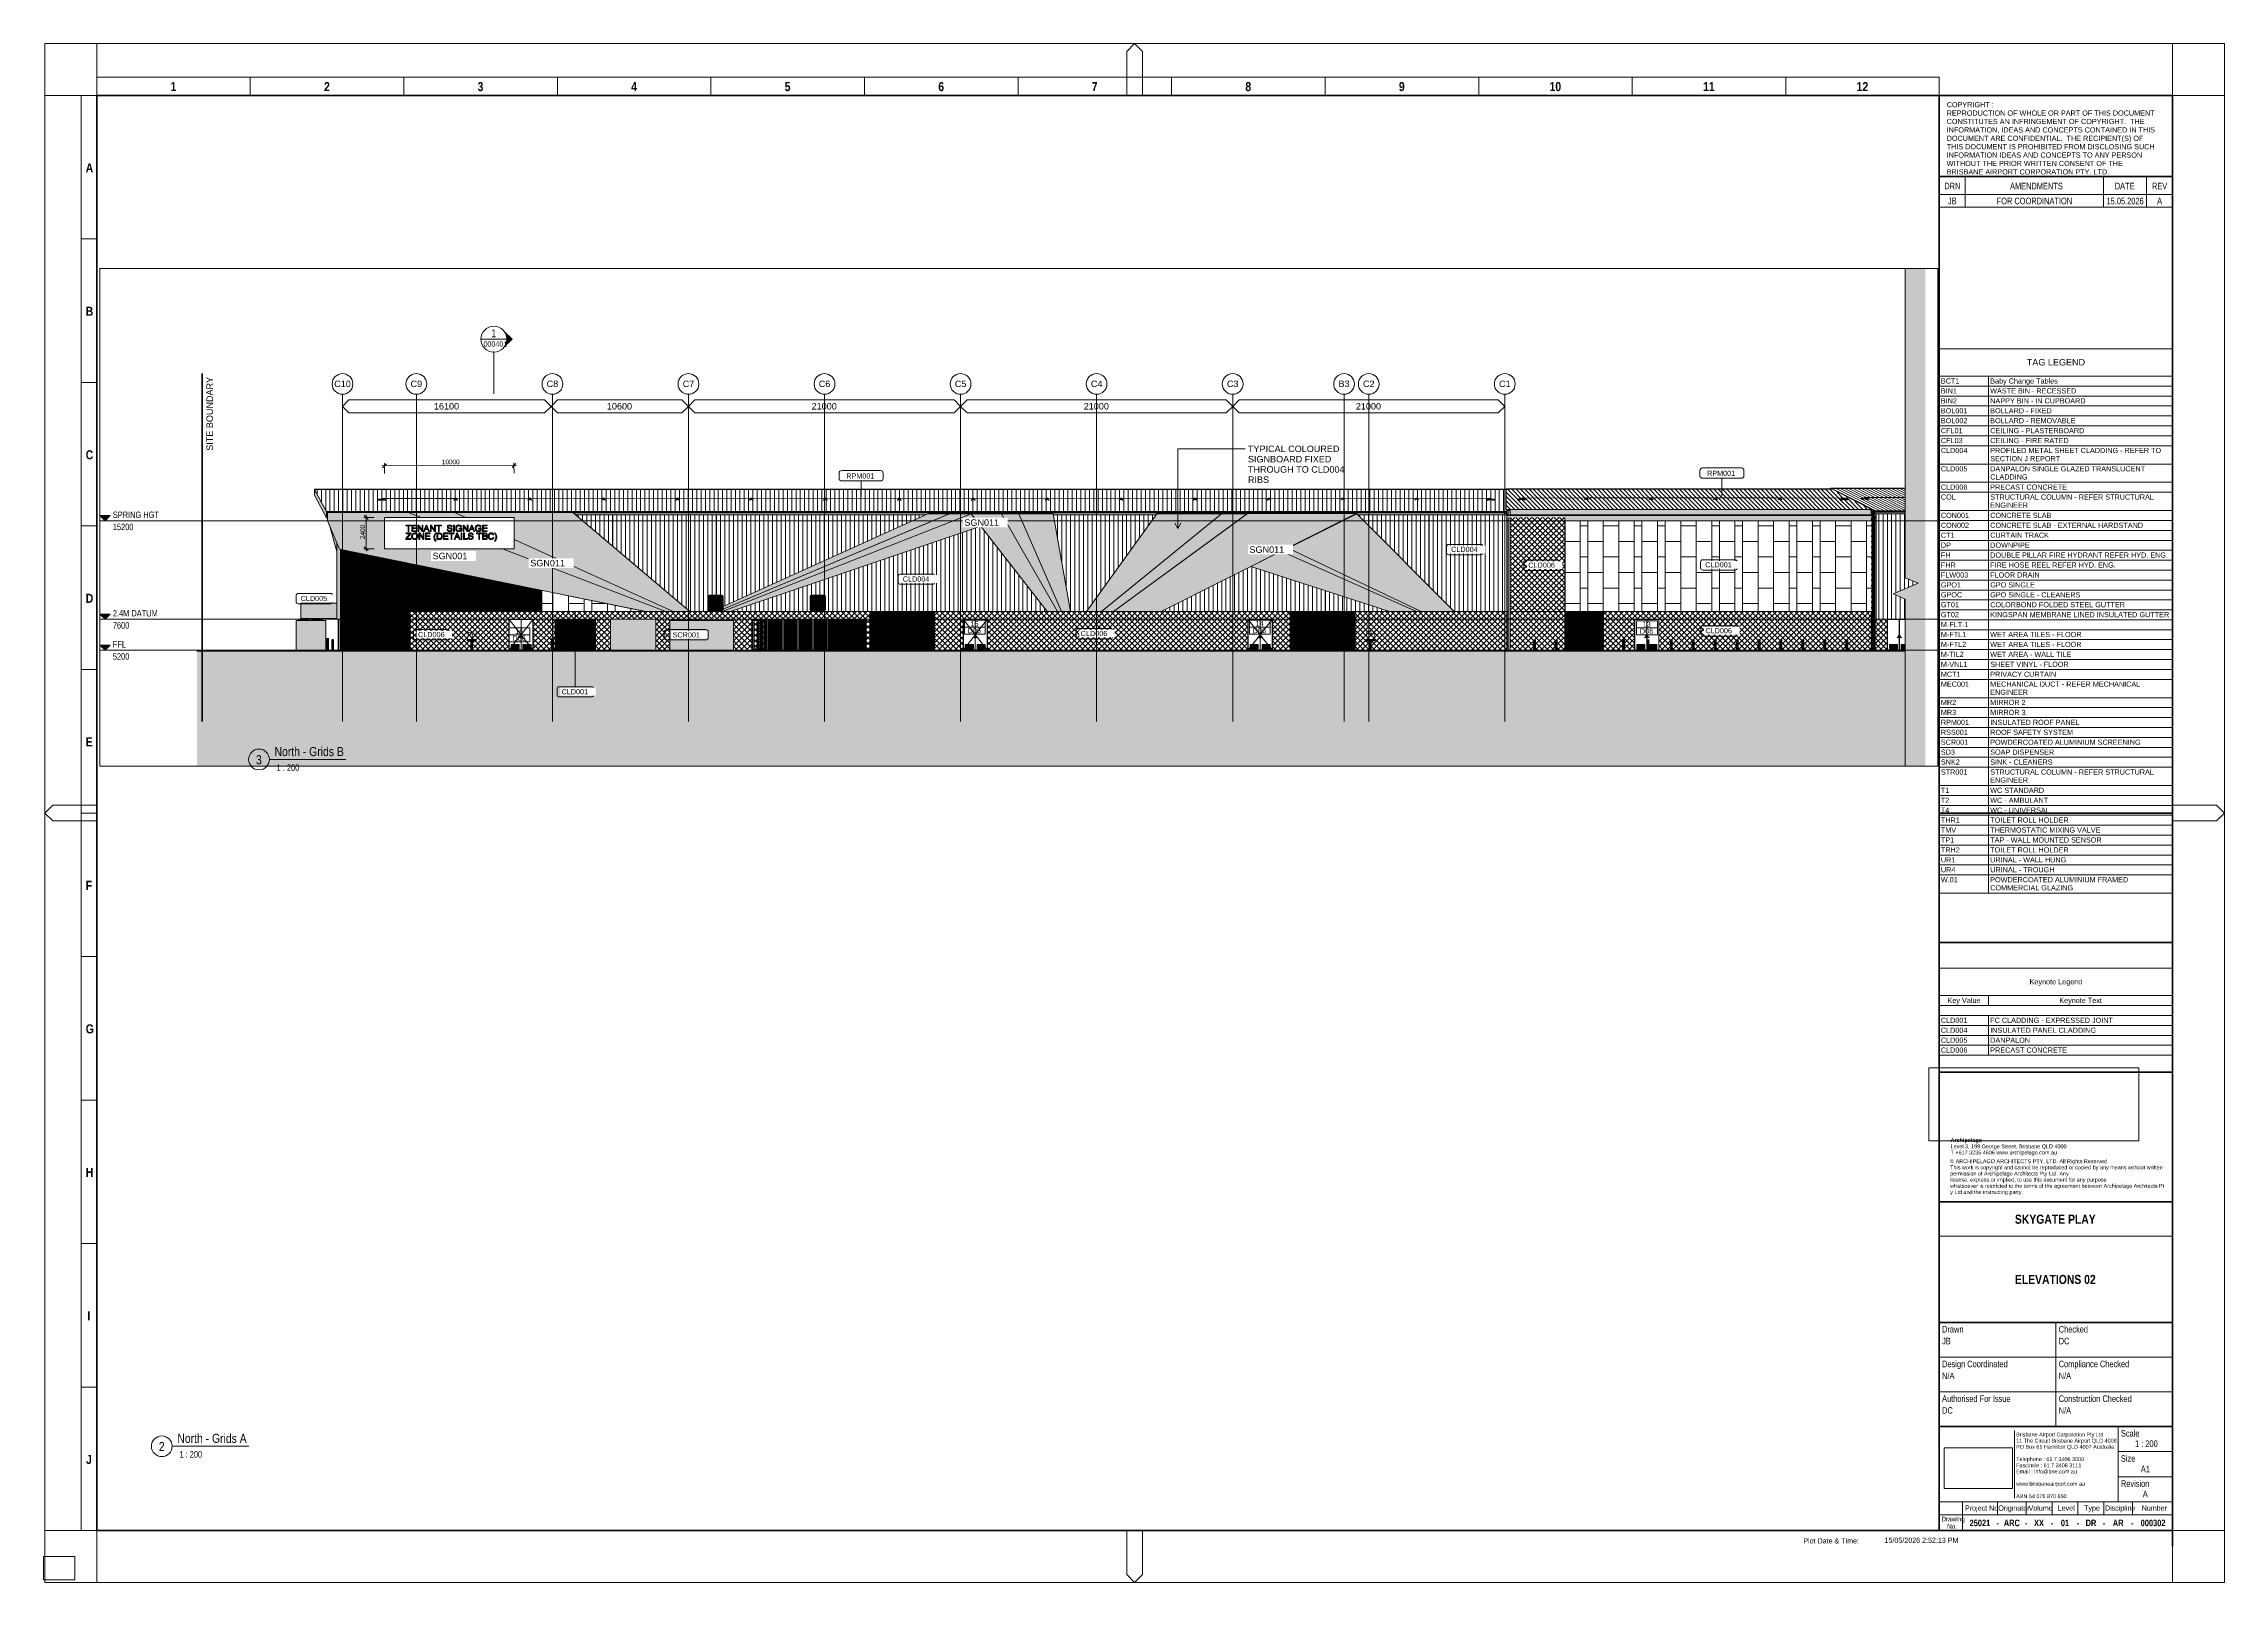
# Paper-space layout 'Layout1' of a CAD drawing. Header units: millimetres. Extents: x 0 to 841, y -1 to 593.
# The model-space entities are those that its viewports show. They can reach past a viewport. Long polylines and large blocks are cut down to what shows.
import ezdxf

# ---------------------------------------------------------------- set-up
doc = ezdxf.new("R2010")
doc.units = ezdxf.units.MM
for name, pattern in [('AEC_Center', [24, 12, -4, 4, -4]), ('BOUNDARY', [16, 10, -3, 0, -3]), ('Dash Small', [9, 3, -1.5, 3, -1.5]), ('Grid Line', [21, 12, -3, 3, -3])]:
    doc.linetypes.add(name, pattern=pattern)
for name, color, linetype, lineweight in [('A-ANNO-DIMS', 211, 'Continuous', 5), ('A-ANNO-DIMS-200', 211, 'Continuous', 5), ('A-ANNO-KEYN', 231, 'Continuous', 5), ('A-ANNO-NOTE', 131, 'Continuous', 5), ('A-DETL', 90, 'Continuous', 18), ('A-DETL-GENF', 92, 'Continuous', 5), ('A-DETL-THIN', 151, 'Continuous', 5), ('A-DOOR', 31, 'Continuous', 5), ('A-DOOR-FRAM', 31, 'Continuous', 5), ('A-DOOR-IDEN', 31, 'Continuous', 5), ('A-FLOR', 192, 'Continuous', 5), ('A-FLOR-FNSH', 192, 'Continuous', 15), ('A-FLOR-LEVL', 51, 'Continuous', 5), ('A-FLOR-PATT', 8, 'Continuous', 15), ('A-GENM', 13, 'Continuous', 5), ('A-GENM-IDEN', 13, 'Continuous', 5), ('A-GLAZ', 151, 'Continuous', 5), ('A-GLAZ-CURT', 52, 'Continuous', 5), ('A-GLAZ-CWMG', 51, 'Continuous', 5), ('A-ROOF', 132, 'Continuous', 5), ('A-ROOF-IDEN', 132, 'Continuous', 5), ('A-ROOF-OTLN', 132, 'Continuous', 5), ('A-ROOF-PATT', 132, 'Continuous', 5), ('A-WALL', 113, 'Continuous', 5), ('A-WALL-IDEN', 211, 'Continuous', 5), ('A-WALL-PATT', 111, 'Continuous', 5), ('C-TOPO', 7, 'Continuous', 5), ('F-FIRE', 13, 'Continuous', 5), ('F-FIRE-IDEN', 13, 'Continuous', 5), ('G-ANNO-SCHD', 231, 'Continuous', 5), ('G-ANNO-SYMB', 111, 'Continuous', 5), ('G-ANNO-TEXT', 231, 'Continuous', 5), ('G-ANNO-TTLB', 6, 'Continuous', 5), ('G-ANNO-TTLB-MEDM', 33, 'Continuous', 20), ('G-ANNO-TTLB-THIN', 151, 'Continuous', 5), ('G-ANNO-TTLB-WIDE', 214, 'Continuous', 50), ('P-EQPM', 6, 'Continuous', 5), ('P-SANR-FIXT', 6, 'Continuous', 5), ('Q-SPCQ', 91, 'Continuous', 5), ('S-BEAM', 12, 'Continuous', 5), ('S-COLS', 52, 'Continuous', 5), ('S-GRID', 1, 'Continuous', 5), ('S-GRID-IDEN', 1, 'Continuous', 5)]:
    doc.layers.add(name, color=color, linetype=linetype, lineweight=lineweight)
doc.layers.add('G-ANNO-NPLT', color=191, linetype='Continuous', plot=False)
doc.styles.add('Arial', font='arial.ttf', dxfattribs={"height": 500})
doc.styles.add('Arial Narrow', font='ARIALN.TTF', dxfattribs={"height": 500})
doc.styles.add('Arial Narrow_1', font='ARIALN.TTF', dxfattribs={"height": 600})
doc.styles.add('Arial Narrow_2', font='ARIALN.TTF', dxfattribs={"height": 400})
doc.styles.add('Arial Narrow_3', font='ARIALN.TTF', dxfattribs={"height": 360})
doc.styles.add('Arial Narrow_4', font='ARIALN.TTF', dxfattribs={"height": 2.5})
doc.styles.add('Arial Narrow_5', font='ARIALN.TTF', dxfattribs={"height": 2})
doc.styles.add('Arial Narrow_6', font='ARIALN.TTF', dxfattribs={"height": 1.8})
doc.styles.add('Arial Narrow_7', font='ARIALN.TTF', dxfattribs={"height": 3.5})
doc.styles.add('Arial Narrow_B', font='ARIALNB.TTF', dxfattribs={"height": 3.5})
doc.styles.add('Arial Narrow_B_1', font='ARIALNB.TTF', dxfattribs={"height": 2.5})
doc.styles.add('Arial_1', font='arial.ttf', dxfattribs={"height": 400})
doc.styles.add('Arial_2', font='arial.ttf', dxfattribs={"height": 2})
doc.styles.add('Arial_3', font='arial.ttf', dxfattribs={"height": 1.5})
doc.styles.add('Arial_4', font='arial.ttf', dxfattribs={"height": 2.5})
doc.styles.add('Arial_B', font='arialbd.ttf', dxfattribs={"height": 1.5})
doc.dimstyles.new('1_8-CON-Diagonal-_mm_', dxfattribs={"dimscale": 304.8, "dimtxt": 368.435151, "dimasz": 0.984252, "dimexe": 0.656168, "dimexo": 0.0625, "dimgap": 0, "dimtad": 1, "dimdec": 0, "dimzin": 0, "dimdsep": 46, "dimtxsty": 'Arial Narrow_3', "dimblk1": 'OBLIQUE', "dimblk2": 'OBLIQUE', "dimsah": 1, "dimcen": 0.09, "dimdle": 0.656168, "dimazin": 0, "dimtfac": 1, "dimtdec": 4, "dimtix": 1, "dimtmove": 0, "dimatfit": 3, "dimfxl": 1.968504, "dimfxlon": 1, "dimtvp": 1, "dimtolj": 1, "dimtzin": 0, "dimlwd": 13, "dimlwe": 13, "dimarcsym": 2})
picture_1 = doc.add_image_def('image1.png', size_in_pixel=(2884, 1727))
picture_2 = doc.add_image_def('image2.png', size_in_pixel=(4363, 1520))
pattern_1 = [(80.149, (1212898.05, 0), (-36.8372, 212.13202), []), (99.851, (1212898.05, 0), (-36.8372, -212.13202), [])]

# ---------------------------------------------------------------- blocks, each defined once
blk = doc.blocks.new('TB-BAC-A1-Portrait - Type 1-223120-ELEVATIONS 02')
at = {"layer": 'G-ANNO-TTLB'}
for p, q in [((841.5, 593), (0.5, 593)), ((0.5, 593), (0.5, -1)), ((841.5, -1), (841.5, 593)), ((0.5, -1), (841.5, -1))]:
    blk.add_line(p, q, dxfattribs=at)
at = {"layer": 'G-ANNO-TTLB-MEDM'}
for p, q in [((731.5, 132.67), (821.5, 132.67)), ((776.5, 59.17), (776.5, 99.34)), ((731.5, 85.95), (821.5, 85.95)), ((731.5, 72.56), (821.5, 72.56)), ((800.5, 30.06), (800.5, 59.17)), ((800.5, 49.47), (821.5, 49.47)), ((800.5, 39.76), (821.5, 39.76)), ((731.5, 30.06), (821.5, 30.06)), ((740.5, 30.06), (740.5, 19)), ((754, 25.06), (754, 30.06)), ((765, 25.06), (765, 30.06)), ((775, 25.06), (775, 30.06)), ((785, 25.06), (785, 30.06)), ((795, 25.06), (795, 30.06)), ((806, 25.06), (806, 30.06)), ((731.5, 25.06), (821.5, 25.06))]:
    blk.add_line(p, q, dxfattribs=at)
at = {"layer": 'G-ANNO-TTLB-THIN'}
for p, q in [((20.5, 593), (20.5, 573)), ((421, 593), (418, 590)), ((418, 590), (418, 573)), ((424, 590), (421, 593)), ((424, 573), (424, 590)), ((821.5, 593), (821.5, 573)), ((20.5, 573), (0.5, 573)), ((14.5, 19), (14.5, 573)), ((20.5, 580), (731.5, 580)), ((79.75, 573), (79.75, 580)), ((139, 573), (139, 580)), ((198.25, 573), (198.25, 580)), ((257.5, 573), (257.5, 580)), ((316.75, 573), (316.75, 580)), ((376, 573), (376, 580)), ((435.25, 573), (435.25, 580)), ((494.5, 573), (494.5, 580)), ((553.75, 573), (553.75, 580)), ((613, 573), (613, 580)), ((672.25, 573), (672.25, 580)), ((731.5, 573), (731.5, 580)), ((821.5, 573), (841.5, 573)), ((741.5, 534.71), (741.5, 541.71)), ((794.87, 534.71), (794.87, 541.71)), ((811.5, 534.71), (811.5, 541.71)), ((14.5, 517.6), (20.5, 517.6)), ((14.5, 462.2), (20.5, 462.2)), ((14.5, 406.8), (20.5, 406.8)), ((14.5, 351.4), (20.5, 351.4)), ((0.5, 296), (3.5, 299)), ((3.5, 293), (0.5, 296)), ((3.5, 299), (20.5, 299)), ((14.5, 296), (20.5, 296)), ((838.5, 299), (821.5, 299)), ((841.5, 296), (838.5, 299)), ((838.5, 293), (841.5, 296)), ((20.5, 293), (3.5, 293)), ((821.5, 293), (838.5, 293)), ((14.5, 240.6), (20.5, 240.6)), ((14.5, 185.2), (20.5, 185.2)), ((14.5, 129.8), (20.5, 129.8)), ((14.5, 74.4), (20.5, 74.4)), ((760.5, 57.67), (760.5, 31.56)), ((20.5, 19), (0.5, 19)), ((20.5, -1), (20.5, 19)), ((418, 2), (418, 19)), ((424, 19), (424, 2)), ((821.5, 19), (841.5, 19)), ((821.5, -1), (821.5, 13)), ((421, -1), (418, 2)), ((424, 2), (421, -1))]:
    blk.add_line(p, q, dxfattribs=at)
at = {"layer": 'G-ANNO-TTLB-WIDE'}
for p, q in [((20.5, 573), (20.5, 19)), ((821.5, 573), (20.5, 573)), ((731.5, 19), (731.5, 573)), ((821.5, 13), (821.5, 573)), ((821.5, 541.71), (731.5, 541.71)), ((731.5, 296), (821.5, 296)), ((731.5, 245.96), (821.5, 245.96)), ((731.5, 195.96), (821.5, 195.96)), ((731.5, 145.96), (821.5, 145.96)), ((731.5, 99.34), (821.5, 99.34)), ((731.5, 59.17), (821.5, 59.17)), ((20.5, 19), (821.5, 19))]:
    blk.add_line(p, q, dxfattribs=at)
at = {"layer": 'G-ANNO-TTLB', "attachment_point": 1}
for s, insert, char_height, width, style in [('\\fArial Narrow|b1|i0|c0|p34|;1', (48.97, 578.15), 3.5, 2.7257, 'Arial Narrow_B'), ('\\fArial Narrow|b1|i0|c0|p34|;2', (108.22, 578.15), 3.5, 2.7257, 'Arial Narrow_B'), ('\\fArial Narrow|b1|i0|c0|p34|;3', (167.47, 578.15), 3.5, 2.7257, 'Arial Narrow_B'), ('\\fArial Narrow|b1|i0|c0|p34|;4', (226.72, 578.15), 3.5, 2.7257, 'Arial Narrow_B'), ('\\fArial Narrow|b1|i0|c0|p34|;5', (285.97, 578.15), 3.5, 2.7257, 'Arial Narrow_B'), ('\\fArial Narrow|b1|i0|c0|p34|;6', (345.22, 578.15), 3.5, 2.7257, 'Arial Narrow_B'), ('\\fArial Narrow|b1|i0|c0|p34|;7', (404.47, 578.15), 3.5, 2.7257, 'Arial Narrow_B'), ('\\fArial Narrow|b1|i0|c0|p34|;8', (463.72, 578.15), 3.5, 2.7257, 'Arial Narrow_B'), ('\\fArial Narrow|b1|i0|c0|p34|;9', (522.97, 578.15), 3.5, 2.7257, 'Arial Narrow_B'), ('10', (581.1, 578.15), 3.5, 5.4515, 'Arial Narrow_B'), ('11', (640.35, 578.15), 3.5, 5.4515, 'Arial Narrow_B'), ('12', (699.6, 578.15), 3.5, 5.4515, 'Arial Narrow_B'), ('COPYRIGHT :', (734.34, 570.42), 2, 22.2869, 'Arial_2'), ('CONSTITUTES AN INFRINGEMENT OF COPYRIGHT.  THE ', (734.34, 563.94), 2, 94.9198, 'Arial_2'), ('REPRODUCTION OF WHOLE OR PART OF THIS DOCUMENT ', (734.34, 567.18), 2, 99.8101, 'Arial_2'), ('DOCUMENT ARE CONFIDENTIAL.  THE RECIPIENT(S) OF ', (734.34, 557.45), 2, 94.519, 'Arial_2'), ('INFORMATION, IDEAS AND CONCEPTS CONTAINED IN THIS ', (734.34, 560.69), 2, 99.8903, 'Arial_2'), ('WITHOUT THE PRIOR WRITTEN CONSENT OF THE ', (734.34, 547.73), 2, 84.8987, 'Arial_2'), ('THIS DOCUMENT IS PROHIBITED FROM DISCLOSING SUCH ', (734.34, 554.21), 2, 99.8101, 'Arial_2'), ('INFORMATION IDEAS AND CONCEPTS TO ANY PERSON ', (734.34, 550.97), 2, 93.9578, 'Arial_2'), ('\\fArial Narrow|b1|i0|c0|p34|;A', (16.25, 546.82), 3.5, 3.0464, 'Arial Narrow_B'), ('DRN', (733.42, 539.27), 2.5, 7.4557, 'Arial Narrow_4'), ('BRISBANE AIRPORT CORPORATION PTY. LTD.', (734.34, 544.49), 2, 77.3628, 'Arial_2'), ('AMENDMENTS', (758.79, 539.27), 2.5, 24.692, 'Arial Narrow_4'), ('DATE', (799.2, 539.27), 2.5, 9.2996, 'Arial Narrow_4'), ('REV', (813.55, 539.27), 2.5, 7.135, 'Arial Narrow_4'), ('\\fArial Narrow|b1|i0|c0|p34|;B', (16.25, 491.42), 3.5, 3.0464, 'Arial Narrow_B'), ('\\fArial Narrow|b1|i0|c0|p34|;C', (16.25, 436.02), 3.5, 3.0464, 'Arial Narrow_B'), ('\\fArial Narrow|b1|i0|c0|p34|;D', (16.25, 380.62), 3.5, 3.0464, 'Arial Narrow_B'), ('\\fArial Narrow|b1|i0|c0|p34|;E', (16.25, 325.22), 3.5, 3.0464, 'Arial Narrow_B'), ('\\fArial Narrow|b1|i0|c0|p34|;F', (16.25, 269.82), 3.5, 3.0464, 'Arial Narrow_B'), ('\\fArial Narrow|b1|i0|c0|p34|;G', (16.25, 214.42), 3.5, 3.0464, 'Arial Narrow_B'), ('Archipelago', (735.85, 170.45), 1.5, 14.9114, 'Arial_B'), ('© ARCHIPELAGO ARCHITECTS PTY. LTD. All\xa0Rights\xa0Reserved ', (735.7, 162.33), 1.5, 74.1561, 'Arial_3'), ('This\xa0work\xa0is\xa0copyright\xa0and\xa0cannot\xa0be\xa0reproduced\xa0or\xa0copied\xa0by\xa0any\xa0means\xa0without\xa0written\xa0', (735.7, 159.95), 1.5, 99.5696, 'Arial_3'), ('T +617 3236 4606 www.archipelago.com.au', (735.85, 165.69), 1.5, 50.0253, 'Arial_3'), ('Level 3, 199 George Street, Brisbane QLD 4000', (735.85, 168.07), 1.5, 54.2742, 'Arial_3'), ('\\fArial Narrow|b1|i0|c0|p34|;H', (16.25, 159.02), 3.5, 3.0464, 'Arial Narrow_B'), ('whatsoever\xa0is\xa0restricted\xa0to\xa0the\xa0terms\xa0of\xa0the\xa0agreement\xa0between\xa0Archipelago\xa0Architects\xa0Pt', (735.7, 152.81), 1.5, 99.8101, 'Arial_3'), ('permission\xa0of\xa0Archipelago\xa0Architects\xa0Pty\xa0Ltd. Any ', (735.7, 157.57), 1.5, 56.1181, 'Arial_3'), ('license,\xa0express\xa0or\xa0implied,\xa0to\xa0use\xa0this\xa0document\xa0for\xa0any\xa0purpose ', (735.7, 155.19), 1.5, 73.5147, 'Arial_3'), ('y\xa0Ltd\xa0and\xa0the\xa0instructing\xa0party.', (735.7, 150.43), 1.5, 33.9915, 'Arial_3'), ('\\fArial Narrow|b1|i0|c0|p34|;I', (16.91, 103.62), 3.5, 1.3629, 'Arial Narrow_B'), ('Drawn', (732.57, 97.96), 2.5, 9.9409, 'Arial Narrow_4'), ('Checked', (777.57, 97.96), 2.5, 13.7089, 'Arial Narrow_4'), ('Design Coordinated', (732.57, 84.57), 2.5, 30.6245, 'Arial Narrow_4'), ('Compliance Checked', (777.57, 84.57), 2.5, 33.0295, 'Arial Narrow_4'), ('Authorised For Issue', (732.57, 71.18), 2.5, 32.0675, 'Arial Narrow_4'), ('Construction Checked', (777.57, 71.18), 2.5, 34.1519, 'Arial Narrow_4'), ('11 The Circuit Brisbane Airport QLD 4008', (761.15, 54.46), 1.5, 47.2996, 'Arial_3'), ('Brisbane Airport Corporation Pty Ltd', (761.15, 56.84), 1.5, 40.5654, 'Arial_3'), ('PO Box 61 Hamilton QLD 4007 Australia', (761.15, 52.08), 1.5, 46.0169, 'Arial_3'), ('Scale', (801.57, 57.79), 2.5, 8.7384, 'Arial Narrow_4'), ('\\fArial Narrow|b1|i0|c0|p34|;J', (16.38, 48.22), 3.5, 2.7257, 'Arial Narrow_B'), ('Telephone : 61 7 3406 3000', (761.15, 47.32), 1.5, 31.9873, 'Arial_3'), ('Fascimile : 61 7 3406 3111', (761.15, 44.94), 1.5, 30.9451, 'Arial_3'), ('Email : info@bne.com.au', (761.15, 42.55), 1.5, 28.4599, 'Arial_3'), ('Size', (801.57, 48.09), 2.5, 6.8143, 'Arial Narrow_4'), ('A1', (809.26, 44.01), 2.5, 4.2489, 'Arial Narrow_4'), ('www.brisbaneairport.com.au', (761.15, 37.79), 1.5, 32.0675, 'Arial_3'), ('Revision', (801.57, 38.39), 2.5, 13.3882, 'Arial Narrow_4'), ('Project No.', (741.41, 28.7), 2, 14.1899, 'Arial Narrow_5'), ('Originator', (754.28, 28.7), 2, 12.5865, 'Arial Narrow_5'), ('ABN 54 076 870 650', (761.15, 33.03), 1.5, 23.9705, 'Arial_3'), ('Volume', (765.96, 28.7), 2, 9.7004, 'Arial Narrow_5'), ('Level', (777.18, 28.7), 2, 6.8945, 'Arial Narrow_5'), ('Type', (787.36, 28.7), 2, 6.4135, 'Arial Narrow_5'), ('Discipline', (795.41, 28.7), 2, 12.2658, 'Arial Narrow_5'), ('Number', (809.59, 28.7), 2, 10.1013, 'Arial Narrow_5'), ('Drawing ', (732.31, 24.35), 1.8, 9.2996, 'Arial Narrow_6'), ('No.', (734.5, 21.51), 1.8, 3.7679, 'Arial Narrow_6'), ('\\fArial Narrow|b1|i0|c0|p34|;-', (753.53, 23.15), 2.5, 0.4008, 'Arial Narrow_B_1'), ('\\fArial Narrow|b1|i0|c0|p34|;-', (764.52, 23.15), 2.5, 0.4008, 'Arial Narrow_B_1'), ('\\fArial Narrow|b1|i0|c0|p34|;-', (774.54, 23.15), 2.5, 0.4008, 'Arial Narrow_B_1'), ('\\fArial Narrow|b1|i0|c0|p34|;-', (784.55, 23.15), 2.5, 0.4008, 'Arial Narrow_B_1'), ('\\fArial Narrow|b1|i0|c0|p34|;-', (794.55, 23.15), 2.5, 0.4008, 'Arial Narrow_B_1'), ('\\fArial Narrow|b1|i0|c0|p34|;-', (805.53, 23.15), 2.5, 0.4008, 'Arial Narrow_B_1'), ('Plot Date & Time:', (679.02, 16.04), 2, 22.4473, 'Arial Narrow_5')]:
    blk.add_mtext(s, dxfattribs=dict(at, insert=insert, char_height=char_height, width=width, style=style))
at = {"layer": 'G-ANNO-TTLB'}
image = blk.add_image(picture_2, insert=(727.44, 169.44), size_in_units=(81.1, 28.25), dxfattribs=at)
image.dxf.flags = 7
image = blk.add_image(picture_1, insert=(733.39, 35.2), size_in_units=(26.35, 15.78), dxfattribs=at)
image.dxf.flags = 7
blk = doc.blocks.new('Viewport - A1-4169-ELEVATIONS 02')
at = {"layer": 'G-ANNO-TTLB'}
for start, end in [(360, 180), (180, 0)]:
    blk.add_arc((-4, 0), 4, start, end, dxfattribs=at)
blk = doc.blocks.new('X_Door-Panel-Hinge-Standard - Standard-958284-North - Grids B')
at = {"layer": 'A-DOOR'}
for p, q in [((1696018.6, 5225), (1696018.6, 7565)), ((1696469.5, 7565), (1696018.6, 7565)), ((1696166.3, 5645), (1696166.3, 5325)), ((1696166.3, 5645), (1696469.5, 5645)), ((1696168.6, 5643), (1696166.3, 5645)), ((1696168.6, 5643), (1696469.5, 5643)), ((1696168.6, 5327), (1696168.6, 5643)), ((1696188.3, 5623), (1696188.3, 5347)), ((1696188.3, 5623), (1696469.5, 5623)), ((1696188.3, 5621), (1696469.5, 5621)), ((1696469.5, 5601), (1696188.3, 5601)), ((1696188.3, 5598), (1696469.5, 5598)), ((1696469.5, 5575.8), (1696188.3, 5575.8)), ((1696188.3, 5572.8), (1696469.5, 5572.8)), ((1696469.5, 5550.6), (1696188.3, 5550.6)), ((1696188.3, 5547.6), (1696469.5, 5547.6)), ((1696469.5, 5525.4), (1696188.3, 5525.4)), ((1696188.3, 5522.4), (1696469.5, 5522.4)), ((1696469.5, 5500.2), (1696188.3, 5500.2)), ((1696188.3, 5497.2), (1696469.5, 5497.2)), ((1696469.5, 5475), (1696188.3, 5475)), ((1696188.3, 5472), (1696469.5, 5472)), ((1696469.5, 5449.8), (1696188.3, 5449.8)), ((1696188.3, 5446.8), (1696469.5, 5446.8)), ((1696469.5, 5424.6), (1696188.3, 5424.6)), ((1696188.3, 5421.6), (1696469.5, 5421.6)), ((1696469.5, 5399.4), (1696188.3, 5399.4)), ((1696188.3, 5396.4), (1696469.5, 5396.4)), ((1696469.5, 5374.2), (1696188.3, 5374.2)), ((1696188.3, 5371.2), (1696469.5, 5371.2)), ((1696469.5, 5349), (1696188.2, 5349)), ((1696188.3, 5347), (1696469.5, 5347)), ((1696166.3, 5325), (1696168.6, 5327)), ((1696166.3, 5325), (1696469.5, 5325)), ((1696469.5, 5327), (1696168.6, 5327)), ((1696469.5, 5225), (1696018.6, 5225))]:
    blk.add_line(p, q, dxfattribs=at)
blk = doc.blocks.new('X_Door-Panel-Hinge-Standard - Standard-958351-North - Grids B')
at = {"layer": 'A-DOOR'}
for p, q in [((1695110.6, 5225), (1695110.6, 7565)), ((1696016.6, 7565), (1695110.6, 7565)), ((1696016.6, 7565), (1696016.6, 5225)), ((1695260.6, 5643), (1695258.3, 5645)), ((1695258.3, 5645), (1695258.3, 5325)), ((1695258.3, 5645), (1695868.9, 5645)), ((1695868.9, 5645), (1695867.3, 5643)), ((1695868.9, 5325), (1695868.9, 5645)), ((1695260.6, 5643), (1695867.3, 5643)), ((1695260.6, 5327), (1695260.6, 5643)), ((1695867.3, 5643), (1695867.3, 5327)), ((1695280.3, 5623), (1695280.3, 5347)), ((1695280.3, 5623), (1695847.6, 5623)), ((1695844.9, 5623), (1695844.9, 5347)), ((1695847.6, 5347), (1695847.6, 5623)), ((1695280.3, 5621), (1695842.9, 5621)), ((1695842, 5621), (1695843.5, 5601)), ((1695842.9, 5609.1), (1695842.9, 5621)), ((1695843.5, 5601), (1695280.3, 5601)), ((1695843.5, 5601), (1695843.5, 5598)), ((1695280.3, 5598), (1695843.5, 5598)), ((1695841.8, 5598), (1695843.5, 5575.8)), ((1695842.9, 5583.9), (1695842.9, 5598)), ((1695843.5, 5575.8), (1695280.3, 5575.8)), ((1695280.3, 5572.8), (1695843.5, 5572.8)), ((1695841.8, 5572.8), (1695843.5, 5550.6)), ((1695842.9, 5558.7), (1695842.9, 5572.8)), ((1695843.5, 5575.8), (1695843.5, 5572.8)), ((1695843.5, 5550.6), (1695280.3, 5550.6)), ((1695280.3, 5547.6), (1695843.5, 5547.6)), ((1695841.8, 5547.6), (1695843.5, 5525.4)), ((1695842.9, 5533.5), (1695842.9, 5547.6)), ((1695843.5, 5550.6), (1695843.5, 5547.6)), ((1695843.5, 5525.4), (1695280.3, 5525.4)), ((1695280.3, 5522.4), (1695843.5, 5522.4)), ((1695841.8, 5522.4), (1695843.5, 5500.2)), ((1695842.9, 5508.3), (1695842.9, 5522.4)), ((1695843.5, 5525.4), (1695843.5, 5522.4)), ((1695843.5, 5500.2), (1695280.3, 5500.2)), ((1695843.5, 5500.2), (1695843.5, 5497.2)), ((1695280.3, 5497.2), (1695843.5, 5497.2)), ((1695841.8, 5497.2), (1695843.5, 5475)), ((1695842.9, 5483.1), (1695842.9, 5497.2)), ((1695843.5, 5475), (1695280.3, 5475)), ((1695280.3, 5472), (1695843.5, 5472)), ((1695841.8, 5472), (1695843.5, 5449.8)), ((1695842.9, 5457.9), (1695842.9, 5472)), ((1695843.5, 5475), (1695843.5, 5472)), ((1695843.5, 5449.8), (1695280.3, 5449.8)), ((1695280.3, 5446.8), (1695843.5, 5446.8)), ((1695841.8, 5446.8), (1695843.5, 5424.6)), ((1695842.9, 5432.7), (1695842.9, 5446.8)), ((1695843.5, 5449.8), (1695843.5, 5446.8)), ((1695843.5, 5424.6), (1695280.3, 5424.6)), ((1695280.3, 5421.6), (1695843.5, 5421.6)), ((1695841.8, 5421.6), (1695843.5, 5399.4)), ((1695842.9, 5407.5), (1695842.9, 5421.6)), ((1695843.5, 5424.6), (1695843.5, 5421.6)), ((1695843.5, 5399.4), (1695280.3, 5399.4)), ((1695843.5, 5399.4), (1695843.5, 5396.4)), ((1695280.3, 5396.4), (1695843.5, 5396.4)), ((1695841.8, 5396.4), (1695843.5, 5374.2)), ((1695842.9, 5382.3), (1695842.9, 5396.4)), ((1695843.5, 5374.2), (1695280.3, 5374.2)), ((1695280.3, 5371.2), (1695843.5, 5371.2)), ((1695841.8, 5371.2), (1695843.5, 5349)), ((1695842.9, 5357.1), (1695842.9, 5371.2)), ((1695843.5, 5374.2), (1695843.5, 5371.2)), ((1695843.5, 5349), (1695280.2, 5349)), ((1695280.3, 5347), (1695847.6, 5347)), ((1695260.6, 5327), (1695258.3, 5325)), ((1695258.3, 5325), (1695868.9, 5325)), ((1695867.3, 5327), (1695260.6, 5327)), ((1695867.3, 5327), (1695868.9, 5325)), ((1696016.6, 5225), (1695110.6, 5225))]:
    blk.add_line(p, q, dxfattribs=at)
blk = doc.blocks.new('X_Door-Frame-Metal - Standard-2852210-North - Grids B')
at = {"layer": 'A-DOOR-FRAM'}
for p, q in [((1695086.5, 5200), (1695086.5, 7600)), ((1695088.9, 7600), (1695088.9, 5200)), ((1695108.6, 5200), (1695108.6, 7580)), ((1695108.6, 7580), (1696469.5, 7580)), ((1695126.1, 5200), (1695126.1, 5225)), ((1695088.9, 5200), (1695086.5, 5200)), ((1695088.9, 5200), (1695108.6, 5200))]:
    blk.add_line(p, q, dxfattribs=at)
blk = doc.blocks.new('X_Door-Handle-Lockwood 4800 Series Lever - Standard-764996-North - Grids B')
at = {"layer": 'A-DOOR'}
h = blk.add_hatch(color=256, dxfattribs=at)
h.paths.add_polyline_path([(1695947.7, 6150), (1695972.3, 6152), (1695970, 6310.1), (1695965.5, 6283.2), (1695962.1, 6281.3), (1695954.3, 6282.6), (1695950, 6288.4), (1695947.7, 6323.7), (1695946.7, 6334), (1695946.7, 6207.6), (1695964.4, 6208.7), (1695969, 6202.6), (1695968.1, 6195), (1695962.1, 6190.3), (1695954.6, 6191.3), (1695950.7, 6192.3), (1695946.7, 6190), (1695946.7, 6151)])
h.paths.add_polyline_path([(1695950, 6305.6), (1695954.6, 6311.7), (1695962.1, 6312.7), (1695968.7, 6308), (1695969.7, 6311.7), (1695971.3, 6335), (1695946.7, 6334), (1695949.7, 6308)])
for points in [[(1695960.1, 6281), (1695966.5, 6284.8), (1695970, 6291), (1695967.8, 6308.4), (1695956.3, 6311.7), (1695950.6, 6305.6), (1695950.6, 6288.4), (1695958.9, 6281.3), (1695959.9, 6281)], [(1695949.7, 6291), (1695950.3, 6291), (1695949.7, 6302.1)], [(1695890.3, 6200), (1695940.5, 6202.1), (1695939.5, 6207.7), (1695889.9, 6205.7), (1695890.3, 6202.1)], [(1695951, 6200), (1695966.5, 6201.3), (1695962.1, 6206.4), (1695939.9, 6206.9), (1695946.7, 6200), (1695950, 6200)], [(1695944.7, 6207.4), (1695946.7, 6207.9), (1695944.7, 6207.5)], [(1695939.5, 6192.3), (1695940.6, 6200), (1695890.3, 6197.9), (1695890.3, 6192.3), (1695898.2, 6192.3)], [(1695949.3, 6192.1), (1695964.4, 6195.9), (1695966.5, 6200), (1695944.1, 6197.9), (1695940.6, 6193), (1695949.2, 6192.1)]]:
    blk.add_hatch(color=256, dxfattribs=at).paths.add_polyline_path(points)
h = blk.add_hatch(color=256, dxfattribs=at)
h.paths.add_polyline_path([(1695878.5, 6200), (1695886, 6202.1), (1695889.7, 6206.9), (1695859.5, 6205.7), (1695857.5, 6200), (1695875.7, 6200)])
h.paths.add_polyline_path([(1695854.8, 6200), (1695857.5, 6207.6), (1695856.3, 6205.7), (1695855, 6200.7)])
h = blk.add_hatch(color=256, dxfattribs=at)
h.paths.add_polyline_path([(1695860.3, 6192.1), (1695875.7, 6194.3), (1695889.7, 6193.1), (1695881.6, 6200), (1695858.2, 6197.9), (1695859.9, 6193.1)])
h.paths.add_polyline_path([(1695860.3, 6192.1), (1695856.3, 6194.3), (1695857.5, 6192.4)])
for p, q in [((1695944.7, 6207.4), (1695944.7, 6334)), ((1695947.7, 6335), (1695945.7, 6335)), ((1695946.7, 6334), (1695946.7, 6207.6)), ((1695971.3, 6335), (1695947.7, 6335)), ((1695972.3, 6151), (1695972.3, 6334)), ((1695960.1, 6313), (1695957.5, 6313)), ((1695970.3, 6316.8), (1695970.3, 6313)), ((1695949.7, 6291), (1695949.7, 6303)), ((1695950.3, 6303), (1695950.3, 6291)), ((1695970, 6291), (1695970, 6303)), ((1695957.5, 6281), (1695960.1, 6281)), ((1695857.7, 6208), (1695856.3, 6208)), ((1695939.2, 6208), (1695889, 6208)), ((1695961.1, 6208), (1695957.5, 6208)), ((1695944.7, 6198.6), (1695944.7, 6201.4)), ((1695856.3, 6192), (1695857.7, 6192)), ((1695889, 6192), (1695939.2, 6192)), ((1695944.7, 6151), (1695944.7, 6192.6)), ((1695946.7, 6192.4), (1695946.7, 6151)), ((1695957.5, 6192), (1695961.1, 6192)), ((1695945.7, 6150), (1695947.7, 6150)), ((1695947.7, 6150), (1695971.3, 6150))]:
    blk.add_line(p, q, dxfattribs=at)
at = {"layer": 'A-DOOR', "flags": 128}
for points in [[(1695889, 6208), (1695887.9, 6208), (1695886.8, 6208), (1695885.7, 6208), (1695884.7, 6208), (1695883.6, 6208), (1695882.5, 6208), (1695881.4, 6208), (1695880.4, 6208), (1695879.3, 6208), (1695878.2, 6208), (1695877.2, 6208), (1695876.2, 6208), (1695875.1, 6208), (1695874.1, 6208), (1695873.1, 6208), (1695872.2, 6208), (1695871.2, 6208), (1695870.3, 6208), (1695869.4, 6208), (1695868.5, 6208), (1695867.6, 6208), (1695866.8, 6208), (1695866, 6208), (1695865.2, 6208), (1695864.4, 6208), (1695863.7, 6208), (1695863, 6208), (1695862.4, 6208), (1695861.8, 6208), (1695861.2, 6208), (1695860.6, 6208), (1695860.1, 6208), (1695859.7, 6208), (1695859.3, 6208), (1695858.9, 6208), (1695858.5, 6208), (1695858.2, 6208), (1695858, 6208), (1695857.7, 6208), (1695857.7, 6208)], [(1695961.5, 6208), (1695961.5, 6208), (1695961.4, 6208), (1695961.3, 6208), (1695961.2, 6208), (1695961, 6208), (1695960.7, 6208), (1695960.4, 6208), (1695960.1, 6208), (1695959.8, 6208), (1695959.4, 6208), (1695958.9, 6208), (1695958.4, 6208), (1695957.9, 6208), (1695957.4, 6208), (1695956.8, 6208), (1695956.2, 6208), (1695955.5, 6208), (1695954.8, 6208), (1695954.1, 6208), (1695953.3, 6208), (1695952.5, 6208), (1695951.7, 6208), (1695950.9, 6208), (1695950, 6208), (1695949.1, 6208), (1695948.2, 6208), (1695947.2, 6208), (1695946.3, 6208), (1695945.3, 6208), (1695944.3, 6208), (1695943.3, 6208), (1695942.2, 6208), (1695941.2, 6208), (1695940.1, 6208), (1695939.2, 6208)], [(1695961.1, 6208), (1695961.3, 6208), (1695961.4, 6208), (1695961.5, 6208), (1695961.5, 6208)], [(1695961.5, 6208), (1695961.8, 6208), (1695962.1, 6208), (1695962.5, 6207.9), (1695962.8, 6207.9), (1695963.1, 6207.8), (1695963.4, 6207.8), (1695963.7, 6207.7), (1695964, 6207.6), (1695964.3, 6207.5), (1695964.6, 6207.4), (1695964.9, 6207.2), (1695965.2, 6207.1), (1695965.5, 6206.9), (1695965.7, 6206.8), (1695966, 6206.6), (1695966.3, 6206.4), (1695966.5, 6206.2), (1695966.8, 6206), (1695967, 6205.8), (1695967.2, 6205.6), (1695967.5, 6205.3), (1695967.7, 6205.1), (1695967.9, 6204.8), (1695968.1, 6204.6), (1695968.2, 6204.3), (1695968.4, 6204), (1695968.6, 6203.8), (1695968.7, 6203.5), (1695968.8, 6203.2), (1695969, 6202.9), (1695969.1, 6202.6), (1695969.2, 6202.3), (1695969.2, 6202), (1695969.3, 6201.7), (1695969.4, 6201.4), (1695969.4, 6201), (1695969.5, 6200.7), (1695969.5, 6200.4), (1695969.5, 6200.1), (1695969.5, 6200)], [(1695969.5, 6200), (1695969.5, 6199.7), (1695969.5, 6199.4), (1695969.4, 6199), (1695969.4, 6198.7), (1695969.3, 6198.4), (1695969.3, 6198.1), (1695969.2, 6197.8), (1695969.1, 6197.5), (1695969, 6197.2), (1695968.9, 6196.9), (1695968.7, 6196.6), (1695968.6, 6196.3), (1695968.4, 6196), (1695968.3, 6195.8), (1695968.1, 6195.5), (1695967.9, 6195.2), (1695967.7, 6195), (1695967.5, 6194.7), (1695967.3, 6194.5), (1695967.1, 6194.3), (1695966.8, 6194), (1695966.6, 6193.8), (1695966.3, 6193.6), (1695966.1, 6193.4), (1695965.8, 6193.3), (1695965.5, 6193.1), (1695965.3, 6192.9), (1695965, 6192.8), (1695964.7, 6192.7), (1695964.4, 6192.5), (1695964.1, 6192.4), (1695963.8, 6192.3), (1695963.5, 6192.3), (1695963.2, 6192.2), (1695962.9, 6192.1), (1695962.5, 6192.1), (1695962.2, 6192), (1695961.9, 6192), (1695961.6, 6192), (1695961.5, 6192)], [(1695857.7, 6192), (1695857.9, 6192), (1695858.1, 6192), (1695858.4, 6192), (1695858.8, 6192), (1695859.1, 6192), (1695859.6, 6192), (1695860, 6192), (1695860.5, 6192), (1695861, 6192), (1695861.6, 6192), (1695862.2, 6192), (1695862.9, 6192), (1695863.5, 6192), (1695864.2, 6192), (1695865, 6192), (1695865.7, 6192), (1695866.5, 6192), (1695867.4, 6192), (1695868.2, 6192), (1695869.1, 6192), (1695870, 6192), (1695870.9, 6192), (1695871.9, 6192), (1695872.9, 6192), (1695873.9, 6192), (1695874.9, 6192), (1695875.9, 6192), (1695876.9, 6192), (1695878, 6192), (1695879, 6192), (1695880.1, 6192), (1695881.1, 6192), (1695882.2, 6192), (1695883.3, 6192), (1695884.4, 6192), (1695885.5, 6192), (1695886.5, 6192), (1695887.6, 6192), (1695888.7, 6192), (1695889, 6192)], [(1695939.2, 6192), (1695940.2, 6192), (1695941.3, 6192), (1695942.3, 6192), (1695943.4, 6192), (1695944.4, 6192), (1695945.4, 6192), (1695946.4, 6192), (1695947.3, 6192), (1695948.3, 6192), (1695949.2, 6192), (1695950.1, 6192), (1695950.9, 6192), (1695951.8, 6192), (1695952.6, 6192), (1695953.4, 6192), (1695954.1, 6192), (1695954.9, 6192), (1695955.6, 6192), (1695956.2, 6192), (1695956.8, 6192), (1695957.4, 6192), (1695958, 6192), (1695958.5, 6192), (1695959, 6192), (1695959.4, 6192), (1695959.8, 6192), (1695960.2, 6192), (1695960.5, 6192), (1695960.7, 6192), (1695961, 6192), (1695961.2, 6192), (1695961.3, 6192), (1695961.4, 6192), (1695961.5, 6192), (1695961.5, 6192)], [(1695961.5, 6192), (1695961.5, 6192), (1695961.4, 6192), (1695961.3, 6192), (1695961.2, 6192), (1695961.1, 6192)]]:
    blk.add_lwpolyline(points, dxfattribs=at)
at = {"layer": 'A-DOOR'}
for centre, major_axis, start_param, end_param in [((1695945.7, 6334), (0, 1), 0, 1.570796), ((1695947.7, 6334), (0, 1), 0, 1.570796), ((1695971.3, 6334), (0, 1), 4.712389, 6.283185), ((1695959.5, 6303), (0, 10), 1.047198, 1.570796), ((1695960.1, 6303), (0, 10), 4.712389, 7.853982), ((1695959.5, 6303), (0, 10), 5.497787, 7.068583), ((1695957.5, 6303), (0, 10), 5.497787, 6.021386), ((1695957.5, 6303), (0, 10), 5.497787, 6.021386), ((1695959.5, 6291), (0, 10), 1.570796, 3.141593), ((1695960.1, 6291), (0, 10), 1.570796, 4.712389), ((1695959.5, 6291), (0, 10), 3.926991, 4.45059), ((1695856.3, 6200), (0, 8), 0, 1.570796), ((1695959.5, 6200), (0, 10), 4.712389, 6.806784), ((1695957.5, 6200), (0, 8), 5.759587, 6.544985), ((1695957.5, 6200), (0, 10), 4.712389, 6.021386), ((1695856.3, 6200), (0, 8), 1.570796, 3.141593), ((1695959.5, 6200), (0, 10), 2.617994, 4.712389), ((1695957.5, 6200), (0, 10), 3.403392, 4.712389), ((1695957.5, 6200), (0, 8), 2.879793, 3.665191), ((1695945.7, 6151), (0, 1), 1.570796, 3.141593), ((1695947.7, 6151), (0, 1), 1.570796, 3.141593), ((1695971.3, 6151), (0, 1), 3.141593, 4.712389)]:
    blk.add_ellipse(centre, major_axis=major_axis, ratio=0.984808, start_param=start_param, end_param=end_param, dxfattribs=at)
blk = doc.blocks.new('X_Door-Handle-Lockwood 4800 Series Lever - Standard-765406-North - Grids B')
at = {"layer": 'A-DOOR'}
h = blk.add_hatch(color=256, dxfattribs=at)
h.paths.add_polyline_path([(1696082.2, 6150), (1696092.5, 6152), (1696092, 6193.2), (1696086.6, 6192.9), (1696079.4, 6190), (1696072.7, 6192.9), (1696069.8, 6200), (1696072.7, 6207.1), (1696079.7, 6210), (1696086.8, 6206.8), (1696089.7, 6206.6), (1696092.5, 6207.9), (1696090.2, 6310.1), (1696086.1, 6283.5), (1696082.2, 6281.3), (1696074.7, 6282.3), (1696070.2, 6288.4), (1696067.9, 6323.7), (1696066.9, 6334), (1696067.9, 6150), (1696079.7, 6150)])
h.paths.add_polyline_path([(1696070.2, 6305.6), (1696074.7, 6311.7), (1696082.8, 6312.7), (1696089.7, 6310.1), (1696091.5, 6335), (1696066.9, 6334), (1696069.9, 6308)])
for points in [[(1696080.3, 6281), (1696086.6, 6284.2), (1696090.1, 6291), (1696088.3, 6308.4), (1696080.5, 6311.7), (1696071.1, 6305.6), (1696070.4, 6302.1), (1696072.7, 6287), (1696077.1, 6281.8), (1696080.1, 6281)], [(1696102.1, 6200), (1696109.6, 6202.1), (1696113.2, 6206.9), (1696092, 6206.8), (1696081.2, 6205.7), (1696083.3, 6200), (1696102.1, 6200)], [(1696136.4, 6200), (1696164.1, 6202.1), (1696163.1, 6207.7), (1696113.5, 6205.7), (1696113.9, 6200)], [(1696174.9, 6200), (1696189.1, 6202.1), (1696184.9, 6206.8), (1696174.9, 6206.2), (1696163.7, 6206.6), (1696171, 6200)], [(1696102.1, 6192.1), (1696111.8, 6195), (1696106.6, 6200), (1696081, 6200), (1696082.2, 6194.2), (1696102.1, 6192.1)], [(1696112.9, 6192.3), (1696163.7, 6194.3), (1696164.1, 6200), (1696113.9, 6197.9), (1696113, 6192.5)], [(1696171, 6192.8), (1696181.5, 6193.7), (1696185.7, 6194.1), (1696190.9, 6200), (1696167.6, 6197.8), (1696164.1, 6193.1)], [(1696064.9, 6151), (1696066.9, 6152), (1696064.9, 6152)]]:
    blk.add_hatch(color=256, dxfattribs=at).paths.add_polyline_path(points)
for p, q in [((1696064.9, 6151), (1696064.9, 6334)), ((1696067.9, 6335), (1696065.9, 6335)), ((1696066.9, 6334), (1696066.9, 6151)), ((1696091.5, 6335), (1696067.9, 6335)), ((1696092.5, 6206.9), (1696092.5, 6334)), ((1696080.3, 6313), (1696077.7, 6313)), ((1696090.5, 6316.8), (1696090.5, 6313)), ((1696069.8, 6291), (1696069.8, 6303)), ((1696070.4, 6303), (1696070.4, 6291)), ((1696090.1, 6291), (1696090.1, 6303)), ((1696077.7, 6281), (1696080.3, 6281)), ((1696081.2, 6208), (1696077.7, 6208)), ((1696162.7, 6208), (1696112.5, 6208)), ((1696184.6, 6208), (1696183.2, 6208)), ((1696077.7, 6192), (1696081.2, 6192)), ((1696092.5, 6151), (1696092.5, 6193.1)), ((1696112.5, 6192), (1696162.7, 6192)), ((1696183.2, 6192), (1696184.6, 6192)), ((1696065.9, 6150), (1696067.9, 6150)), ((1696067.9, 6150), (1696091.5, 6150))]:
    blk.add_line(p, q, dxfattribs=at)
at = {"layer": 'A-DOOR', "flags": 128}
for points in [[(1696112.5, 6208), (1696111.4, 6208), (1696110.4, 6208), (1696109.3, 6208), (1696108.2, 6208), (1696107.1, 6208), (1696106.1, 6208), (1696105, 6208), (1696103.9, 6208), (1696102.8, 6208), (1696101.8, 6208), (1696100.7, 6208), (1696099.7, 6208), (1696098.7, 6208), (1696097.7, 6208), (1696096.7, 6208), (1696095.7, 6208), (1696094.7, 6208), (1696093.8, 6208), (1696092.9, 6208), (1696092, 6208), (1696091.2, 6208), (1696090.3, 6208), (1696089.5, 6208), (1696088.7, 6208), (1696088, 6208), (1696087.3, 6208), (1696086.6, 6208), (1696085.9, 6208), (1696085.3, 6208), (1696084.7, 6208), (1696084.2, 6208), (1696083.7, 6208), (1696083.2, 6208), (1696082.8, 6208), (1696082.4, 6208), (1696082.1, 6208), (1696081.8, 6208), (1696081.5, 6208), (1696081.3, 6208), (1696081.2, 6208)], [(1696185, 6208), (1696185, 6208), (1696185, 6208), (1696184.9, 6208), (1696184.7, 6208), (1696184.5, 6208), (1696184.3, 6208), (1696184, 6208), (1696183.7, 6208), (1696183.3, 6208), (1696182.9, 6208), (1696182.5, 6208), (1696182, 6208), (1696181.5, 6208), (1696180.9, 6208), (1696180.3, 6208), (1696179.7, 6208), (1696179, 6208), (1696178.3, 6208), (1696177.6, 6208), (1696176.9, 6208), (1696176.1, 6208), (1696175.3, 6208), (1696174.4, 6208), (1696173.5, 6208), (1696172.6, 6208), (1696171.7, 6208), (1696170.8, 6208), (1696169.8, 6208), (1696168.8, 6208), (1696167.8, 6208), (1696166.8, 6208), (1696165.8, 6208), (1696164.7, 6208), (1696163.7, 6208), (1696162.7, 6208)], [(1696184.6, 6208), (1696184.8, 6208), (1696184.9, 6208), (1696185, 6208), (1696185, 6208)], [(1696185, 6208), (1696185.4, 6208), (1696185.7, 6208), (1696186, 6207.9), (1696186.3, 6207.9), (1696186.6, 6207.8), (1696187, 6207.8), (1696187.3, 6207.7), (1696187.6, 6207.6), (1696187.9, 6207.5), (1696188.2, 6207.4), (1696188.5, 6207.2), (1696188.7, 6207.1), (1696189, 6206.9), (1696189.3, 6206.8), (1696189.6, 6206.6), (1696189.8, 6206.4), (1696190.1, 6206.2), (1696190.3, 6206), (1696190.6, 6205.8), (1696190.8, 6205.6), (1696191, 6205.3), (1696191.2, 6205.1), (1696191.4, 6204.8), (1696191.6, 6204.6), (1696191.8, 6204.3), (1696191.9, 6204), (1696192.1, 6203.8), (1696192.2, 6203.5), (1696192.4, 6203.2), (1696192.5, 6202.9), (1696192.6, 6202.6), (1696192.7, 6202.3), (1696192.8, 6202), (1696192.9, 6201.7), (1696192.9, 6201.4), (1696193, 6201), (1696193, 6200.7), (1696193, 6200.4), (1696193, 6200.1), (1696193, 6200)], [(1696193, 6200), (1696193, 6199.7), (1696193, 6199.4), (1696193, 6199), (1696192.9, 6198.7), (1696192.9, 6198.4), (1696192.8, 6198.1), (1696192.7, 6197.8), (1696192.6, 6197.5), (1696192.5, 6197.2), (1696192.4, 6196.9), (1696192.3, 6196.6), (1696192.1, 6196.3), (1696192, 6196), (1696191.8, 6195.8), (1696191.7, 6195.5), (1696191.5, 6195.2), (1696191.3, 6195), (1696191.1, 6194.7), (1696190.8, 6194.5), (1696190.6, 6194.3), (1696190.4, 6194), (1696190.1, 6193.8), (1696189.9, 6193.6), (1696189.6, 6193.4), (1696189.4, 6193.3), (1696189.1, 6193.1), (1696188.8, 6192.9), (1696188.5, 6192.8), (1696188.2, 6192.7), (1696187.9, 6192.5), (1696187.6, 6192.4), (1696187.3, 6192.3), (1696187, 6192.3), (1696186.7, 6192.2), (1696186.4, 6192.1), (1696186.1, 6192.1), (1696185.8, 6192), (1696185.5, 6192), (1696185.1, 6192), (1696185, 6192)], [(1696081.2, 6192), (1696081.4, 6192), (1696081.7, 6192), (1696082, 6192), (1696082.3, 6192), (1696082.7, 6192), (1696083.1, 6192), (1696083.6, 6192), (1696084.1, 6192), (1696084.6, 6192), (1696085.2, 6192), (1696085.8, 6192), (1696086.4, 6192), (1696087.1, 6192), (1696087.8, 6192), (1696088.5, 6192), (1696089.3, 6192), (1696090.1, 6192), (1696090.9, 6192), (1696091.8, 6192), (1696092.7, 6192), (1696093.6, 6192), (1696094.5, 6192), (1696095.4, 6192), (1696096.4, 6192), (1696097.4, 6192), (1696098.4, 6192), (1696099.4, 6192), (1696100.5, 6192), (1696101.5, 6192), (1696102.6, 6192), (1696103.6, 6192), (1696104.7, 6192), (1696105.8, 6192), (1696106.8, 6192), (1696107.9, 6192), (1696109, 6192), (1696110.1, 6192), (1696111.2, 6192), (1696112.2, 6192), (1696112.5, 6192)], [(1696162.7, 6192), (1696163.8, 6192), (1696164.8, 6192), (1696165.9, 6192), (1696166.9, 6192), (1696167.9, 6192), (1696168.9, 6192), (1696169.9, 6192), (1696170.9, 6192), (1696171.8, 6192), (1696172.7, 6192), (1696173.6, 6192), (1696174.5, 6192), (1696175.3, 6192), (1696176.1, 6192), (1696176.9, 6192), (1696177.7, 6192), (1696178.4, 6192), (1696179.1, 6192), (1696179.8, 6192), (1696180.4, 6192), (1696181, 6192), (1696181.5, 6192), (1696182, 6192), (1696182.5, 6192), (1696183, 6192), (1696183.4, 6192), (1696183.7, 6192), (1696184, 6192), (1696184.3, 6192), (1696184.5, 6192), (1696184.7, 6192), (1696184.9, 6192), (1696185, 6192), (1696185, 6192), (1696185, 6192)], [(1696185, 6192), (1696185, 6192), (1696185, 6192), (1696184.9, 6192), (1696184.7, 6192), (1696184.6, 6192)]]:
    blk.add_lwpolyline(points, dxfattribs=at)
at = {"layer": 'A-DOOR'}
for centre, major_axis, start_param, end_param in [((1696065.9, 6334), (0, 1), 0, 1.570796), ((1696067.9, 6334), (0, 1), 0, 1.570796), ((1696091.5, 6334), (0, 1), 4.712389, 6.283185), ((1696079.7, 6303), (0, 10), 6.021386, 7.853982), ((1696080.3, 6303), (0, 10), 4.712389, 7.853982), ((1696079.7, 6291), (0, 10), 1.570796, 2.879793), ((1696080.3, 6291), (0, 10), 1.570796, 4.712389), ((1696079.7, 6291), (0, 10), 3.141593, 3.403392), ((1696079.7, 6200), (0, 10), 5.497787, 7.853982), ((1696077.7, 6200), (0, 8), 0.523599, 1.047198), ((1696077.7, 6200), (0, 8), 5.759587, 6.544985), ((1696077.7, 6200), (0, 10), 5.497787, 6.021386), ((1696183.2, 6200), (0, 8), 4.712389, 6.806784), ((1696079.7, 6200), (0, 10), 1.570796, 3.926991), ((1696077.7, 6200), (0, 8), 2.094395, 2.617994), ((1696183.2, 6200), (0, 8), 2.617994, 4.712389), ((1696077.7, 6200), (0, 8), 2.879793, 3.665191), ((1696077.7, 6200), (0, 10), 3.403392, 3.926991), ((1696065.9, 6151), (0, 1), 1.570796, 3.141593), ((1696067.9, 6151), (0, 1), 1.570796, 3.141593), ((1696091.5, 6151), (0, 1), 3.141593, 4.712389)]:
    blk.add_ellipse(centre, major_axis=major_axis, ratio=0.984808, start_param=start_param, end_param=end_param, dxfattribs=at)
blk = doc.blocks.new('X_Door-Panel-Hinge-Standard - Standard-V62-North - Grids B')
at = {"layer": 'A-DOOR', "linetype": 'Dash Small'}
for p, q in [((1646691.6, 6395), (1647611.6, 7565)), ((1646739.1, 6334.5), (1646691.6, 6395)), ((1646839.7, 6206.6), (1646764.6, 6302.1)), ((1647611.6, 5225), (1646850, 6193.6))]:
    blk.add_line(p, q, dxfattribs=at)
at = {"layer": 'A-DOOR'}
for p, q in [((1646691.6, 5225), (1646691.6, 7565)), ((1647611.6, 7565), (1646691.6, 7565)), ((1647611.6, 7565), (1647611.6, 5225)), ((1646841.6, 5645), (1646841.6, 5325)), ((1646841.6, 5645), (1647461.6, 5645)), ((1646843.6, 5643), (1646841.6, 5645)), ((1647461.6, 5645), (1647459.6, 5643)), ((1647461.6, 5325), (1647461.6, 5645)), ((1646843.6, 5643), (1647459.6, 5643)), ((1646843.6, 5327), (1646843.6, 5643)), ((1647459.6, 5643), (1647459.6, 5327)), ((1646863.6, 5623), (1646863.6, 5347)), ((1646863.6, 5623), (1647439.6, 5623)), ((1647439.6, 5347), (1647439.6, 5623)), ((1646865.6, 5621), (1646865.6, 5609.1)), ((1646865.6, 5621), (1647437.6, 5621)), ((1647437.6, 5609.1), (1647437.6, 5621)), ((1646865.6, 5601), (1646865.6, 5609.1)), ((1646865.6, 5598), (1646865.6, 5601)), ((1647437.6, 5601), (1646865.6, 5601)), ((1647437.6, 5609.1), (1647437.6, 5601)), ((1647437.6, 5601), (1647437.6, 5598)), ((1646865.6, 5598), (1647437.6, 5598)), ((1646865.6, 5598), (1646865.6, 5583.9)), ((1647437.6, 5583.9), (1647437.6, 5598)), ((1646865.6, 5575.8), (1646865.6, 5583.9)), ((1647437.6, 5583.9), (1647437.6, 5575.8)), ((1646865.6, 5572.8), (1646865.6, 5575.8)), ((1647437.6, 5575.8), (1646865.6, 5575.8)), ((1646865.6, 5572.8), (1647437.6, 5572.8)), ((1646865.6, 5572.8), (1646865.6, 5558.7)), ((1647437.6, 5575.8), (1647437.6, 5572.8)), ((1647437.6, 5558.7), (1647437.6, 5572.8)), ((1646865.6, 5550.6), (1646865.6, 5558.7)), ((1647437.6, 5558.7), (1647437.6, 5550.6)), ((1646865.6, 5547.6), (1646865.6, 5550.6)), ((1647437.6, 5550.6), (1646865.6, 5550.6)), ((1646865.6, 5547.6), (1647437.6, 5547.6)), ((1646865.6, 5547.6), (1646865.6, 5533.5)), ((1647437.6, 5550.6), (1647437.6, 5547.6)), ((1647437.6, 5533.5), (1647437.6, 5547.6)), ((1646865.6, 5525.4), (1646865.6, 5533.5)), ((1647437.6, 5533.5), (1647437.6, 5525.4)), ((1646865.6, 5522.4), (1646865.6, 5525.4)), ((1647437.6, 5525.4), (1646865.6, 5525.4)), ((1646865.6, 5522.4), (1647437.6, 5522.4)), ((1646865.6, 5522.4), (1646865.6, 5508.3)), ((1647437.6, 5525.4), (1647437.6, 5522.4)), ((1647437.6, 5508.3), (1647437.6, 5522.4)), ((1646865.6, 5500.2), (1646865.6, 5508.3)), ((1646865.6, 5497.2), (1646865.6, 5500.2)), ((1647437.6, 5500.2), (1646865.6, 5500.2)), ((1647437.6, 5508.3), (1647437.6, 5500.2)), ((1647437.6, 5500.2), (1647437.6, 5497.2)), ((1646865.6, 5497.2), (1647437.6, 5497.2)), ((1646865.6, 5497.2), (1646865.6, 5483.1)), ((1647437.6, 5483.1), (1647437.6, 5497.2)), ((1646865.6, 5475), (1646865.6, 5483.1)), ((1647437.6, 5483.1), (1647437.6, 5475)), ((1646865.6, 5472), (1646865.6, 5475)), ((1647437.6, 5475), (1646865.6, 5475)), ((1646865.6, 5472), (1647437.6, 5472)), ((1646865.6, 5472), (1646865.6, 5457.9)), ((1647437.6, 5475), (1647437.6, 5472)), ((1647437.6, 5457.9), (1647437.6, 5472)), ((1646865.6, 5449.8), (1646865.6, 5457.9)), ((1647437.6, 5457.9), (1647437.6, 5449.8)), ((1646865.6, 5446.8), (1646865.6, 5449.8)), ((1647437.6, 5449.8), (1646865.6, 5449.8)), ((1646865.6, 5446.8), (1647437.6, 5446.8)), ((1646865.6, 5446.8), (1646865.6, 5432.7)), ((1647437.6, 5449.8), (1647437.6, 5446.8)), ((1647437.6, 5432.7), (1647437.6, 5446.8)), ((1646865.6, 5424.6), (1646865.6, 5432.7)), ((1647437.6, 5432.7), (1647437.6, 5424.6)), ((1646865.6, 5421.6), (1646865.6, 5424.6)), ((1647437.6, 5424.6), (1646865.6, 5424.6)), ((1646865.6, 5421.6), (1647437.6, 5421.6)), ((1646865.6, 5421.6), (1646865.6, 5407.5)), ((1647437.6, 5424.6), (1647437.6, 5421.6)), ((1647437.6, 5407.5), (1647437.6, 5421.6)), ((1646865.6, 5399.4), (1646865.6, 5407.5)), ((1646865.6, 5396.4), (1646865.6, 5399.4)), ((1647437.6, 5399.4), (1646865.6, 5399.4)), ((1647437.6, 5407.5), (1647437.6, 5399.4)), ((1647437.6, 5399.4), (1647437.6, 5396.4)), ((1646865.6, 5396.4), (1647437.6, 5396.4)), ((1646865.6, 5396.4), (1646865.6, 5382.3)), ((1647437.6, 5382.3), (1647437.6, 5396.4)), ((1646865.6, 5374.2), (1646865.6, 5382.3)), ((1647437.6, 5382.3), (1647437.6, 5374.2)), ((1646865.6, 5371.2), (1646865.6, 5374.2)), ((1647437.6, 5374.2), (1646865.6, 5374.2)), ((1646865.6, 5371.2), (1647437.6, 5371.2)), ((1646865.6, 5371.2), (1646865.6, 5357.1)), ((1647437.6, 5374.2), (1647437.6, 5371.2)), ((1647437.6, 5357.1), (1647437.6, 5371.2)), ((1646865.6, 5349), (1646865.6, 5357.1)), ((1647437.6, 5357.1), (1647437.6, 5349)), ((1646863.6, 5347), (1647439.6, 5347)), ((1647437.6, 5349), (1646865.6, 5349)), ((1646841.6, 5325), (1646843.6, 5327)), ((1646841.6, 5325), (1647461.6, 5325)), ((1647459.6, 5327), (1646843.6, 5327)), ((1647461.6, 5325), (1647459.6, 5327)), ((1647611.6, 5225), (1646691.6, 5225))]:
    blk.add_line(p, q, dxfattribs=at)
blk = doc.blocks.new('X_Door-Panel-Hinge-Standard - Standard-V63-North - Grids B')
at = {"layer": 'A-DOOR', "linetype": 'Dash Small'}
for p, q in [((1646689.6, 6395), (1645769.6, 7565)), ((1646642.1, 6334.5), (1646689.6, 6395)), ((1646541.5, 6206.6), (1646616.6, 6302.1)), ((1645769.6, 5225), (1646531.2, 6193.6))]:
    blk.add_line(p, q, dxfattribs=at)
at = {"layer": 'A-DOOR'}
for p, q in [((1645769.6, 5225), (1645769.6, 7565)), ((1646689.6, 7565), (1645769.6, 7565)), ((1646689.6, 7565), (1646689.6, 5225)), ((1645921.6, 5643), (1645919.6, 5645)), ((1645919.6, 5645), (1645919.6, 5325)), ((1645919.6, 5645), (1646539.6, 5645)), ((1646539.6, 5645), (1646537.6, 5643)), ((1646539.6, 5325), (1646539.6, 5645)), ((1645921.6, 5643), (1646537.6, 5643)), ((1645921.6, 5327), (1645921.6, 5643)), ((1646537.6, 5643), (1646537.6, 5327)), ((1645941.6, 5623), (1645941.6, 5347)), ((1645941.6, 5623), (1646517.6, 5623)), ((1646517.6, 5347), (1646517.6, 5623)), ((1645943.6, 5621), (1645943.6, 5609.1)), ((1645943.6, 5621), (1646515.6, 5621)), ((1646515.6, 5609.1), (1646515.6, 5621)), ((1645943.6, 5601), (1645943.6, 5609.1)), ((1645943.6, 5598), (1645943.6, 5601)), ((1646515.6, 5601), (1645943.6, 5601)), ((1646515.6, 5609.1), (1646515.6, 5601)), ((1646515.6, 5601), (1646515.6, 5598)), ((1645943.6, 5598), (1646515.6, 5598)), ((1645943.6, 5598), (1645943.6, 5583.9)), ((1646515.6, 5583.9), (1646515.6, 5598)), ((1645943.6, 5575.8), (1645943.6, 5583.9)), ((1646515.6, 5583.9), (1646515.6, 5575.8)), ((1645943.6, 5572.8), (1645943.6, 5575.8)), ((1646515.6, 5575.8), (1645943.6, 5575.8)), ((1645943.6, 5572.8), (1646515.6, 5572.8)), ((1645943.6, 5572.8), (1645943.6, 5558.7)), ((1646515.6, 5575.8), (1646515.6, 5572.8)), ((1646515.6, 5558.7), (1646515.6, 5572.8)), ((1645943.6, 5550.6), (1645943.6, 5558.7)), ((1646515.6, 5558.7), (1646515.6, 5550.6)), ((1645943.6, 5547.6), (1645943.6, 5550.6)), ((1646515.6, 5550.6), (1645943.6, 5550.6)), ((1645943.6, 5547.6), (1646515.6, 5547.6)), ((1645943.6, 5547.6), (1645943.6, 5533.5)), ((1646515.6, 5550.6), (1646515.6, 5547.6)), ((1646515.6, 5533.5), (1646515.6, 5547.6)), ((1645943.6, 5525.4), (1645943.6, 5533.5)), ((1646515.6, 5533.5), (1646515.6, 5525.4)), ((1645943.6, 5522.4), (1645943.6, 5525.4)), ((1646515.6, 5525.4), (1645943.6, 5525.4)), ((1645943.6, 5522.4), (1646515.6, 5522.4)), ((1645943.6, 5522.4), (1645943.6, 5508.3)), ((1646515.6, 5525.4), (1646515.6, 5522.4)), ((1646515.6, 5508.3), (1646515.6, 5522.4)), ((1645943.6, 5500.2), (1645943.6, 5508.3)), ((1645943.6, 5497.2), (1645943.6, 5500.2)), ((1646515.6, 5500.2), (1645943.6, 5500.2)), ((1646515.6, 5508.3), (1646515.6, 5500.2)), ((1646515.6, 5500.2), (1646515.6, 5497.2)), ((1645943.6, 5497.2), (1646515.6, 5497.2)), ((1645943.6, 5497.2), (1645943.6, 5483.1)), ((1646515.6, 5483.1), (1646515.6, 5497.2)), ((1645943.6, 5475), (1645943.6, 5483.1)), ((1646515.6, 5483.1), (1646515.6, 5475)), ((1645943.6, 5472), (1645943.6, 5475)), ((1646515.6, 5475), (1645943.6, 5475)), ((1645943.6, 5472), (1646515.6, 5472)), ((1645943.6, 5472), (1645943.6, 5457.9)), ((1646515.6, 5475), (1646515.6, 5472)), ((1646515.6, 5457.9), (1646515.6, 5472)), ((1645943.6, 5449.8), (1645943.6, 5457.9)), ((1646515.6, 5457.9), (1646515.6, 5449.8)), ((1645943.6, 5446.8), (1645943.6, 5449.8)), ((1646515.6, 5449.8), (1645943.6, 5449.8)), ((1645943.6, 5446.8), (1646515.6, 5446.8)), ((1645943.6, 5446.8), (1645943.6, 5432.7)), ((1646515.6, 5449.8), (1646515.6, 5446.8)), ((1646515.6, 5432.7), (1646515.6, 5446.8)), ((1645943.6, 5424.6), (1645943.6, 5432.7)), ((1646515.6, 5432.7), (1646515.6, 5424.6)), ((1645943.6, 5421.6), (1645943.6, 5424.6)), ((1646515.6, 5424.6), (1645943.6, 5424.6)), ((1645943.6, 5421.6), (1646515.6, 5421.6)), ((1645943.6, 5421.6), (1645943.6, 5407.5)), ((1646515.6, 5424.6), (1646515.6, 5421.6)), ((1646515.6, 5407.5), (1646515.6, 5421.6)), ((1645943.6, 5399.4), (1645943.6, 5407.5)), ((1645943.6, 5396.4), (1645943.6, 5399.4)), ((1646515.6, 5399.4), (1645943.6, 5399.4)), ((1646515.6, 5407.5), (1646515.6, 5399.4)), ((1646515.6, 5399.4), (1646515.6, 5396.4)), ((1645943.6, 5396.4), (1646515.6, 5396.4)), ((1645943.6, 5396.4), (1645943.6, 5382.3)), ((1646515.6, 5382.3), (1646515.6, 5396.4)), ((1645943.6, 5374.2), (1645943.6, 5382.3)), ((1646515.6, 5382.3), (1646515.6, 5374.2)), ((1645943.6, 5371.2), (1645943.6, 5374.2)), ((1646515.6, 5374.2), (1645943.6, 5374.2)), ((1645943.6, 5371.2), (1646515.6, 5371.2)), ((1645943.6, 5371.2), (1645943.6, 5357.1)), ((1646515.6, 5374.2), (1646515.6, 5371.2)), ((1646515.6, 5357.1), (1646515.6, 5371.2)), ((1645943.6, 5349), (1645943.6, 5357.1)), ((1646515.6, 5357.1), (1646515.6, 5349)), ((1645941.6, 5347), (1646517.6, 5347)), ((1646515.6, 5349), (1645943.6, 5349)), ((1645921.6, 5327), (1645919.6, 5325)), ((1645919.6, 5325), (1646539.6, 5325)), ((1646537.6, 5327), (1645921.6, 5327)), ((1646537.6, 5327), (1646539.6, 5325)), ((1646689.6, 5225), (1645769.6, 5225))]:
    blk.add_line(p, q, dxfattribs=at)
blk = doc.blocks.new('X_Door-Frame-Metal - Standard-V64-North - Grids B')
at = {"layer": 'A-DOOR-FRAM'}
for p, q in [((1647633.6, 7600), (1645747.6, 7600)), ((1645747.6, 7600), (1645747.6, 5200)), ((1647633.6, 7600), (1647633.6, 5200)), ((1645767.6, 5200), (1645767.6, 7580)), ((1645767.6, 7580), (1647613.6, 7580)), ((1647613.6, 7580), (1647613.6, 5200)), ((1645792.6, 5200), (1645792.6, 5225)), ((1647588.6, 5225), (1647588.6, 5200))]:
    blk.add_line(p, q, dxfattribs=at)
blk = doc.blocks.new('X_Door-Handle-Lockwood 4800 Series Lever - Standard-V65-North - Grids B')
at = {"layer": 'A-DOOR'}
h = blk.add_hatch(color=256, dxfattribs=at)
h.paths.add_polyline_path([(1646632.2, 6150), (1646642.6, 6152), (1646640.3, 6310.1), (1646636.7, 6283.9), (1646629.6, 6281), (1646622.5, 6283.9), (1646619.6, 6291), (1646617.6, 6323.7), (1646616.6, 6334), (1646616.6, 6207.5), (1646624.6, 6208.7), (1646632.2, 6209.7), (1646638.3, 6205), (1646639.3, 6197.4), (1646634.6, 6191.3), (1646627, 6190.3), (1646616.6, 6192.5), (1646617.6, 6150), (1646629.6, 6150)])
h.paths.add_polyline_path([(1646619.9, 6305.6), (1646624.6, 6311.7), (1646632.2, 6312.7), (1646638.3, 6308), (1646639.8, 6310.1), (1646641.6, 6335), (1646616.6, 6334), (1646619.7, 6308)])
for points in [[(1646629.6, 6281), (1646635.5, 6283.9), (1646639.6, 6291), (1646638.3, 6308), (1646625.7, 6311.7), (1646619.9, 6305.6), (1646619.9, 6288.4), (1646627, 6281.7), (1646628.3, 6281.3)], [(1646534.1, 6200), (1646547.6, 6202.1), (1646551.6, 6206.9), (1646524.2, 6205.7), (1646521.3, 6200), (1646527.8, 6200)], [(1646602.6, 6200), (1646602.6, 6207.7), (1646551.6, 6205.7), (1646551.6, 6200), (1646576, 6200)], [(1646619.6, 6200), (1646632.9, 6200), (1646632.1, 6205.7), (1646608.9, 6207.5), (1646603.6, 6205.7), (1646608.9, 6200), (1646616.6, 6200)], [(1646525.4, 6192.1), (1646534.1, 6193.9), (1646543.7, 6192.8), (1646550.5, 6194.3), (1646543.3, 6200), (1646522.4, 6197.9), (1646525.2, 6192.4)], [(1646602.6, 6192.3), (1646602.6, 6200), (1646551.6, 6197.9), (1646551.6, 6192.3), (1646576, 6192.3)], [(1646613, 6192.1), (1646632.2, 6194.7), (1646632.2, 6200), (1646606.6, 6197.9), (1646604.1, 6192.9), (1646608.9, 6192.5)]]:
    blk.add_hatch(color=256, dxfattribs=at).paths.add_polyline_path(points)
for p, q in [((1646616.6, 6334), (1646616.6, 6207.5)), ((1646641.6, 6335), (1646617.6, 6335)), ((1646642.6, 6151), (1646642.6, 6334)), ((1646619.6, 6303), (1646619.6, 6291)), ((1646639.6, 6291), (1646639.6, 6303)), ((1646602.6, 6208), (1646551.6, 6208)), ((1646551.6, 6192), (1646602.6, 6192)), ((1646616.6, 6192.5), (1646616.6, 6151)), ((1646617.6, 6150), (1646641.6, 6150))]:
    blk.add_line(p, q, dxfattribs=at)
at = {"layer": 'A-DOOR', "flags": 128}
for points in [[(1646551.6, 6208), (1646550.5, 6208), (1646549.4, 6208), (1646548.4, 6208), (1646547.3, 6208), (1646546.2, 6208), (1646545.2, 6208), (1646544.1, 6208), (1646543.1, 6208), (1646542.1, 6208), (1646541.1, 6208), (1646540.1, 6208), (1646539.1, 6208), (1646538.2, 6208), (1646537.3, 6208), (1646536.4, 6208), (1646535.5, 6208), (1646534.6, 6208), (1646533.8, 6208), (1646533, 6208), (1646532.2, 6208), (1646531.5, 6208), (1646530.8, 6208), (1646530.1, 6208), (1646529.5, 6208), (1646528.9, 6208), (1646528.3, 6208), (1646527.8, 6208), (1646527.3, 6208), (1646526.8, 6208), (1646526.4, 6208), (1646526.1, 6208), (1646525.7, 6208), (1646525.4, 6208), (1646525.2, 6208), (1646525, 6208), (1646524.8, 6208), (1646524.7, 6208), (1646524.6, 6208), (1646524.6, 6208)], [(1646629.6, 6208), (1646629.6, 6208), (1646629.5, 6208), (1646629.4, 6208), (1646629.3, 6208), (1646629.1, 6208), (1646628.8, 6208), (1646628.5, 6208), (1646628.2, 6208), (1646627.9, 6208), (1646627.5, 6208), (1646627, 6208), (1646626.5, 6208), (1646626, 6208), (1646625.5, 6208), (1646624.9, 6208), (1646624.3, 6208), (1646623.6, 6208), (1646622.9, 6208), (1646622.2, 6208), (1646621.4, 6208), (1646620.6, 6208), (1646619.8, 6208), (1646619, 6208), (1646618.1, 6208), (1646617.2, 6208), (1646616.3, 6208), (1646615.3, 6208), (1646614.4, 6208), (1646613.4, 6208), (1646612.4, 6208), (1646611.4, 6208), (1646610.3, 6208), (1646609.3, 6208), (1646608.2, 6208), (1646607.2, 6208), (1646606.1, 6208), (1646605, 6208), (1646604, 6208), (1646602.9, 6208), (1646602.6, 6208)], [(1646524.6, 6192), (1646524.6, 6192), (1646524.7, 6192), (1646524.8, 6192), (1646524.9, 6192), (1646525.1, 6192), (1646525.4, 6192), (1646525.6, 6192), (1646526, 6192), (1646526.3, 6192), (1646526.7, 6192), (1646527.2, 6192), (1646527.6, 6192), (1646528.2, 6192), (1646528.7, 6192), (1646529.3, 6192), (1646529.9, 6192), (1646530.6, 6192), (1646531.3, 6192), (1646532, 6192), (1646532.8, 6192), (1646533.6, 6192), (1646534.4, 6192), (1646535.2, 6192), (1646536.1, 6192), (1646537, 6192), (1646537.9, 6192), (1646538.9, 6192), (1646539.8, 6192), (1646540.8, 6192), (1646541.8, 6192), (1646542.8, 6192), (1646543.9, 6192), (1646544.9, 6192), (1646545.9, 6192), (1646547, 6192), (1646548.1, 6192), (1646549.1, 6192), (1646550.2, 6192), (1646551.3, 6192), (1646551.6, 6192)], [(1646602.6, 6192), (1646603.7, 6192), (1646604.8, 6192), (1646605.8, 6192), (1646606.9, 6192), (1646608, 6192), (1646609, 6192), (1646610.1, 6192), (1646611.1, 6192), (1646612.1, 6192), (1646613.1, 6192), (1646614.1, 6192), (1646615.1, 6192), (1646616, 6192), (1646616.9, 6192), (1646617.8, 6192), (1646618.7, 6192), (1646619.6, 6192), (1646620.4, 6192), (1646621.2, 6192), (1646622, 6192), (1646622.7, 6192), (1646623.4, 6192), (1646624.1, 6192), (1646624.7, 6192), (1646625.3, 6192), (1646625.9, 6192), (1646626.4, 6192), (1646626.9, 6192), (1646627.4, 6192), (1646627.8, 6192), (1646628.1, 6192), (1646628.5, 6192), (1646628.8, 6192), (1646629, 6192), (1646629.2, 6192), (1646629.4, 6192), (1646629.5, 6192), (1646629.6, 6192), (1646629.6, 6192)]]:
    blk.add_lwpolyline(points, dxfattribs=at)
at = {"layer": 'A-DOOR'}
for centre, radius, start, end in [((1646617.6, 6334), 1, 90, 180), ((1646641.6, 6334), 1, 0, 90), ((1646629.6, 6303), 10, 360, 180), ((1646629.6, 6303), 10, 0, 120), ((1646629.6, 6303), 10, 0, 15), ((1646629.6, 6303), 10, 0, 15), ((1646629.6, 6291), 10, 180, 0), ((1646629.6, 6291), 10, 195, 210), ((1646629.6, 6291), 10, 315, 0), ((1646629.6, 6291), 10, 240, 300), ((1646524.6, 6200), 8, 90, 270), ((1646524.6, 6200), 8, 90, 180), ((1646629.6, 6200), 10, 0, 135), ((1646629.6, 6200), 8, 0, 120), ((1646629.6, 6200), 8, 270, 90), ((1646524.6, 6200), 8, 180, 270), ((1646629.6, 6200), 10, 225, 0), ((1646629.6, 6200), 8, 240, 0), ((1646617.6, 6151), 1, 180, 270), ((1646641.6, 6151), 1, 270, 0)]:
    blk.add_arc(centre, radius, start, end, dxfattribs=at)
blk = doc.blocks.new('X_Door-Handle-Lockwood 4800 Series Lever - Standard-V66-North - Grids B')
at = {"layer": 'A-DOOR'}
h = blk.add_hatch(color=256, dxfattribs=at)
h.paths.add_polyline_path([(1646749, 6150), (1646764.6, 6152), (1646764.6, 6192.5), (1646756.6, 6191.3), (1646749, 6190.3), (1646742.9, 6195), (1646741.9, 6202.6), (1646746.6, 6208.7), (1646754.2, 6209.7), (1646764.6, 6207.5), (1646762.3, 6310.1), (1646758.7, 6283.9), (1646751.6, 6281), (1646744.5, 6283.9), (1646741.6, 6291), (1646739.6, 6323.7), (1646738.6, 6334), (1646739.6, 6150), (1646746.6, 6150)])
h.paths.add_polyline_path([(1646761.3, 6305.6), (1646763.6, 6335), (1646738.6, 6334), (1646742.9, 6308), (1646749, 6312.7), (1646756.6, 6311.7), (1646760.3, 6308)])
for points in [[(1646751.6, 6281), (1646758.7, 6285), (1646761.6, 6291), (1646760.3, 6308), (1646751.8, 6311.7), (1646742.3, 6305.6), (1646741.6, 6302.1), (1646742.9, 6288.7), (1646749, 6281.7), (1646750.3, 6281.3)], [(1646760.3, 6200), (1646774.6, 6202.1), (1646778.6, 6206.9), (1646757.2, 6206.7), (1646749, 6205.3), (1646749, 6200), (1646758.7, 6200)], [(1646811.2, 6200), (1646829.6, 6202.1), (1646829.6, 6207.7), (1646778.6, 6205.7), (1646778.6, 6200)], [(1646843.5, 6200), (1646859.9, 6200), (1646855.8, 6207.9), (1646847.1, 6206.1), (1646836.5, 6207.1), (1646830.7, 6205.6), (1646837.9, 6200), (1646841.1, 6200)], [(1646768.2, 6192.1), (1646777, 6195), (1646772.3, 6200), (1646748.3, 6200), (1646751, 6194), (1646767.1, 6192.2)], [(1646778.6, 6192.3), (1646829.6, 6194.3), (1646829.6, 6200), (1646778.6, 6197.9), (1646778.6, 6192.9)], [(1646855.8, 6192.1), (1646859.9, 6200), (1646833.5, 6197.8), (1646829.6, 6193.1), (1646854.1, 6192.8)]]:
    blk.add_hatch(color=256, dxfattribs=at).paths.add_polyline_path(points)
for p, q in [((1646738.6, 6334), (1646738.6, 6151)), ((1646763.6, 6335), (1646739.6, 6335)), ((1646764.6, 6207.5), (1646764.6, 6334)), ((1646741.6, 6303), (1646741.6, 6291)), ((1646761.6, 6291), (1646761.6, 6303)), ((1646829.6, 6208), (1646778.6, 6208)), ((1646764.6, 6151), (1646764.6, 6192.5)), ((1646778.6, 6192), (1646829.6, 6192)), ((1646739.6, 6150), (1646763.6, 6150))]:
    blk.add_line(p, q, dxfattribs=at)
at = {"layer": 'A-DOOR', "flags": 128}
for points in [[(1646778.6, 6208), (1646777.5, 6208), (1646776.4, 6208), (1646775.4, 6208), (1646774.3, 6208), (1646773.2, 6208), (1646772.2, 6208), (1646771.1, 6208), (1646770.1, 6208), (1646769.1, 6208), (1646768.1, 6208), (1646767.1, 6208), (1646766.1, 6208), (1646765.2, 6208), (1646764.3, 6208), (1646763.4, 6208), (1646762.5, 6208), (1646761.6, 6208), (1646760.8, 6208), (1646760, 6208), (1646759.2, 6208), (1646758.5, 6208), (1646757.8, 6208), (1646757.1, 6208), (1646756.5, 6208), (1646755.9, 6208), (1646755.3, 6208), (1646754.8, 6208), (1646754.3, 6208), (1646753.8, 6208), (1646753.4, 6208), (1646753.1, 6208), (1646752.7, 6208), (1646752.4, 6208), (1646752.2, 6208), (1646752, 6208), (1646751.8, 6208), (1646751.7, 6208), (1646751.6, 6208), (1646751.6, 6208)], [(1646856.6, 6208), (1646856.6, 6208), (1646856.5, 6208), (1646856.4, 6208), (1646856.3, 6208), (1646856.1, 6208), (1646855.8, 6208), (1646855.5, 6208), (1646855.2, 6208), (1646854.9, 6208), (1646854.5, 6208), (1646854, 6208), (1646853.5, 6208), (1646853, 6208), (1646852.5, 6208), (1646851.9, 6208), (1646851.3, 6208), (1646850.6, 6208), (1646849.9, 6208), (1646849.2, 6208), (1646848.4, 6208), (1646847.6, 6208), (1646846.8, 6208), (1646846, 6208), (1646845.1, 6208), (1646844.2, 6208), (1646843.3, 6208), (1646842.3, 6208), (1646841.4, 6208), (1646840.4, 6208), (1646839.4, 6208), (1646838.4, 6208), (1646837.3, 6208), (1646836.3, 6208), (1646835.2, 6208), (1646834.2, 6208), (1646833.1, 6208), (1646832, 6208), (1646831, 6208), (1646829.9, 6208), (1646829.6, 6208)], [(1646751.6, 6192), (1646751.6, 6192), (1646751.7, 6192), (1646751.8, 6192), (1646751.9, 6192), (1646752.1, 6192), (1646752.4, 6192), (1646752.6, 6192), (1646753, 6192), (1646753.3, 6192), (1646753.7, 6192), (1646754.2, 6192), (1646754.6, 6192), (1646755.2, 6192), (1646755.7, 6192), (1646756.3, 6192), (1646756.9, 6192), (1646757.6, 6192), (1646758.3, 6192), (1646759, 6192), (1646759.8, 6192), (1646760.6, 6192), (1646761.4, 6192), (1646762.2, 6192), (1646763.1, 6192), (1646764, 6192), (1646764.9, 6192), (1646765.9, 6192), (1646766.8, 6192), (1646767.8, 6192), (1646768.8, 6192), (1646769.8, 6192), (1646770.9, 6192), (1646771.9, 6192), (1646772.9, 6192), (1646774, 6192), (1646775.1, 6192), (1646776.1, 6192), (1646777.2, 6192), (1646778.3, 6192), (1646778.6, 6192)], [(1646829.6, 6192), (1646830.7, 6192), (1646831.8, 6192), (1646832.8, 6192), (1646833.9, 6192), (1646835, 6192), (1646836, 6192), (1646837.1, 6192), (1646838.1, 6192), (1646839.1, 6192), (1646840.1, 6192), (1646841.1, 6192), (1646842.1, 6192), (1646843, 6192), (1646843.9, 6192), (1646844.8, 6192), (1646845.7, 6192), (1646846.6, 6192), (1646847.4, 6192), (1646848.2, 6192), (1646849, 6192), (1646849.7, 6192), (1646850.4, 6192), (1646851.1, 6192), (1646851.7, 6192), (1646852.3, 6192), (1646852.9, 6192), (1646853.4, 6192), (1646853.9, 6192), (1646854.4, 6192), (1646854.8, 6192), (1646855.1, 6192), (1646855.5, 6192), (1646855.8, 6192), (1646856, 6192), (1646856.2, 6192), (1646856.4, 6192), (1646856.5, 6192), (1646856.6, 6192), (1646856.6, 6192)]]:
    blk.add_lwpolyline(points, dxfattribs=at)
at = {"layer": 'A-DOOR'}
for centre, radius, start, end in [((1646739.6, 6334), 1, 90, 180), ((1646763.6, 6334), 1, 0, 90), ((1646751.6, 6303), 10, 0, 180), ((1646751.6, 6303), 10, 60, 180), ((1646751.6, 6303), 10, 0, 30), ((1646751.6, 6303), 10, 165, 180), ((1646751.6, 6303), 10, 165, 180), ((1646751.6, 6303), 10, 0, 15), ((1646751.6, 6303), 10, 0, 15), ((1646751.6, 6291), 10, 180, 0), ((1646751.6, 6291), 10, 180, 225), ((1646751.6, 6291), 10, 330, 345), ((1646751.6, 6291), 10, 240, 300), ((1646751.6, 6200), 10, 45, 180), ((1646751.6, 6200), 8, 90, 270), ((1646751.6, 6200), 8, 60, 180), ((1646856.6, 6200), 8, 270, 90), ((1646856.6, 6200), 8, 0, 90), ((1646751.6, 6200), 10, 180, 315), ((1646751.6, 6200), 8, 180, 300), ((1646856.6, 6200), 8, 270, 0), ((1646739.6, 6151), 1, 180, 270), ((1646763.6, 6151), 1, 270, 0)]:
    blk.add_arc(centre, radius, start, end, dxfattribs=at)
blk = doc.blocks.new('X_Door-Panel-Hinge-Standard - Standard-V67-North - Grids B')
at = {"layer": 'A-DOOR', "linetype": 'Dash Small'}
for p, q in [((1624705.6, 6395), (1625625.6, 7565)), ((1624753.1, 6334.5), (1624705.6, 6395)), ((1624853.7, 6206.6), (1624778.6, 6302.1)), ((1625625.6, 5225), (1624864, 6193.6))]:
    blk.add_line(p, q, dxfattribs=at)
at = {"layer": 'A-DOOR'}
for p, q in [((1624705.6, 5225), (1624705.6, 7565)), ((1625625.6, 7565), (1624705.6, 7565)), ((1625625.6, 7565), (1625625.6, 5225)), ((1624855.6, 5645), (1624855.6, 5325)), ((1624855.6, 5645), (1625475.6, 5645)), ((1624857.6, 5643), (1624855.6, 5645)), ((1625475.6, 5645), (1625473.6, 5643)), ((1625475.6, 5325), (1625475.6, 5645)), ((1624857.6, 5643), (1625473.6, 5643)), ((1624857.6, 5327), (1624857.6, 5643)), ((1625473.6, 5643), (1625473.6, 5327)), ((1624877.6, 5623), (1624877.6, 5347)), ((1624877.6, 5623), (1625453.6, 5623)), ((1625453.6, 5347), (1625453.6, 5623)), ((1624879.6, 5621), (1624879.6, 5609.1)), ((1624879.6, 5621), (1625451.6, 5621)), ((1625451.6, 5609.1), (1625451.6, 5621)), ((1624879.6, 5601), (1624879.6, 5609.1)), ((1624879.6, 5598), (1624879.6, 5601)), ((1625451.6, 5601), (1624879.6, 5601)), ((1625451.6, 5609.1), (1625451.6, 5601)), ((1625451.6, 5601), (1625451.6, 5598)), ((1624879.6, 5598), (1625451.6, 5598)), ((1624879.6, 5598), (1624879.6, 5583.9)), ((1625451.6, 5583.9), (1625451.6, 5598)), ((1624879.6, 5575.8), (1624879.6, 5583.9)), ((1625451.6, 5583.9), (1625451.6, 5575.8)), ((1624879.6, 5572.8), (1624879.6, 5575.8)), ((1625451.6, 5575.8), (1624879.6, 5575.8)), ((1624879.6, 5572.8), (1625451.6, 5572.8)), ((1624879.6, 5572.8), (1624879.6, 5558.7)), ((1625451.6, 5575.8), (1625451.6, 5572.8)), ((1625451.6, 5558.7), (1625451.6, 5572.8)), ((1624879.6, 5550.6), (1624879.6, 5558.7)), ((1625451.6, 5558.7), (1625451.6, 5550.6)), ((1624879.6, 5547.6), (1624879.6, 5550.6)), ((1625451.6, 5550.6), (1624879.6, 5550.6)), ((1624879.6, 5547.6), (1625451.6, 5547.6)), ((1624879.6, 5547.6), (1624879.6, 5533.5)), ((1625451.6, 5550.6), (1625451.6, 5547.6)), ((1625451.6, 5533.5), (1625451.6, 5547.6)), ((1624879.6, 5525.4), (1624879.6, 5533.5)), ((1625451.6, 5533.5), (1625451.6, 5525.4)), ((1624879.6, 5522.4), (1624879.6, 5525.4)), ((1625451.6, 5525.4), (1624879.6, 5525.4)), ((1624879.6, 5522.4), (1625451.6, 5522.4)), ((1624879.6, 5522.4), (1624879.6, 5508.3)), ((1625451.6, 5525.4), (1625451.6, 5522.4)), ((1625451.6, 5508.3), (1625451.6, 5522.4)), ((1624879.6, 5500.2), (1624879.6, 5508.3)), ((1624879.6, 5497.2), (1624879.6, 5500.2)), ((1625451.6, 5500.2), (1624879.6, 5500.2)), ((1625451.6, 5508.3), (1625451.6, 5500.2)), ((1625451.6, 5500.2), (1625451.6, 5497.2)), ((1624879.6, 5497.2), (1625451.6, 5497.2)), ((1624879.6, 5497.2), (1624879.6, 5483.1)), ((1625451.6, 5483.1), (1625451.6, 5497.2)), ((1624879.6, 5475), (1624879.6, 5483.1)), ((1625451.6, 5483.1), (1625451.6, 5475)), ((1624879.6, 5472), (1624879.6, 5475)), ((1625451.6, 5475), (1624879.6, 5475)), ((1624879.6, 5472), (1625451.6, 5472)), ((1624879.6, 5472), (1624879.6, 5457.9)), ((1625451.6, 5475), (1625451.6, 5472)), ((1625451.6, 5457.9), (1625451.6, 5472)), ((1624879.6, 5449.8), (1624879.6, 5457.9)), ((1625451.6, 5457.9), (1625451.6, 5449.8)), ((1624879.6, 5446.8), (1624879.6, 5449.8)), ((1625451.6, 5449.8), (1624879.6, 5449.8)), ((1624879.6, 5446.8), (1625451.6, 5446.8)), ((1624879.6, 5446.8), (1624879.6, 5432.7)), ((1625451.6, 5449.8), (1625451.6, 5446.8)), ((1625451.6, 5432.7), (1625451.6, 5446.8)), ((1624879.6, 5424.6), (1624879.6, 5432.7)), ((1625451.6, 5432.7), (1625451.6, 5424.6)), ((1624879.6, 5421.6), (1624879.6, 5424.6)), ((1625451.6, 5424.6), (1624879.6, 5424.6)), ((1624879.6, 5421.6), (1625451.6, 5421.6)), ((1624879.6, 5421.6), (1624879.6, 5407.5)), ((1625451.6, 5424.6), (1625451.6, 5421.6)), ((1625451.6, 5407.5), (1625451.6, 5421.6)), ((1624879.6, 5399.4), (1624879.6, 5407.5)), ((1624879.6, 5396.4), (1624879.6, 5399.4)), ((1625451.6, 5399.4), (1624879.6, 5399.4)), ((1625451.6, 5407.5), (1625451.6, 5399.4)), ((1625451.6, 5399.4), (1625451.6, 5396.4)), ((1624879.6, 5396.4), (1625451.6, 5396.4)), ((1624879.6, 5396.4), (1624879.6, 5382.3)), ((1625451.6, 5382.3), (1625451.6, 5396.4)), ((1624879.6, 5374.2), (1624879.6, 5382.3)), ((1625451.6, 5382.3), (1625451.6, 5374.2)), ((1624879.6, 5371.2), (1624879.6, 5374.2)), ((1625451.6, 5374.2), (1624879.6, 5374.2)), ((1624879.6, 5371.2), (1625451.6, 5371.2)), ((1624879.6, 5371.2), (1624879.6, 5357.1)), ((1625451.6, 5374.2), (1625451.6, 5371.2)), ((1625451.6, 5357.1), (1625451.6, 5371.2)), ((1624879.6, 5349), (1624879.6, 5357.1)), ((1625451.6, 5357.1), (1625451.6, 5349)), ((1624877.6, 5347), (1625453.6, 5347)), ((1625451.6, 5349), (1624879.6, 5349)), ((1624855.6, 5325), (1624857.6, 5327)), ((1624855.6, 5325), (1625475.6, 5325)), ((1625473.6, 5327), (1624857.6, 5327)), ((1625475.6, 5325), (1625473.6, 5327)), ((1625625.6, 5225), (1624705.6, 5225))]:
    blk.add_line(p, q, dxfattribs=at)
blk = doc.blocks.new('X_Door-Panel-Hinge-Standard - Standard-V68-North - Grids B')
at = {"layer": 'A-DOOR', "linetype": 'Dash Small'}
for p, q in [((1624703.6, 6395), (1623783.6, 7565)), ((1624656.1, 6334.5), (1624703.6, 6395)), ((1624555.5, 6206.6), (1624630.6, 6302.1)), ((1623783.6, 5225), (1624545.2, 6193.6))]:
    blk.add_line(p, q, dxfattribs=at)
at = {"layer": 'A-DOOR'}
for p, q in [((1623783.6, 5225), (1623783.6, 7565)), ((1624703.6, 7565), (1623783.6, 7565)), ((1624703.6, 7565), (1624703.6, 5225)), ((1623935.6, 5643), (1623933.6, 5645)), ((1623933.6, 5645), (1623933.6, 5325)), ((1623933.6, 5645), (1624553.6, 5645)), ((1624553.6, 5645), (1624551.6, 5643)), ((1624553.6, 5325), (1624553.6, 5645)), ((1623935.6, 5643), (1624551.6, 5643)), ((1623935.6, 5327), (1623935.6, 5643)), ((1624551.6, 5643), (1624551.6, 5327)), ((1623955.6, 5623), (1623955.6, 5347)), ((1623955.6, 5623), (1624531.6, 5623)), ((1624531.6, 5347), (1624531.6, 5623)), ((1623957.6, 5621), (1623957.6, 5609.1)), ((1623957.6, 5621), (1624529.6, 5621)), ((1624529.6, 5609.1), (1624529.6, 5621)), ((1623957.6, 5601), (1623957.6, 5609.1)), ((1623957.6, 5598), (1623957.6, 5601)), ((1624529.6, 5601), (1623957.6, 5601)), ((1624529.6, 5609.1), (1624529.6, 5601)), ((1624529.6, 5601), (1624529.6, 5598)), ((1623957.6, 5598), (1624529.6, 5598)), ((1623957.6, 5598), (1623957.6, 5583.9)), ((1624529.6, 5583.9), (1624529.6, 5598)), ((1623957.6, 5575.8), (1623957.6, 5583.9)), ((1624529.6, 5583.9), (1624529.6, 5575.8)), ((1623957.6, 5572.8), (1623957.6, 5575.8)), ((1624529.6, 5575.8), (1623957.6, 5575.8)), ((1623957.6, 5572.8), (1624529.6, 5572.8)), ((1623957.6, 5572.8), (1623957.6, 5558.7)), ((1624529.6, 5575.8), (1624529.6, 5572.8)), ((1624529.6, 5558.7), (1624529.6, 5572.8)), ((1623957.6, 5550.6), (1623957.6, 5558.7)), ((1624529.6, 5558.7), (1624529.6, 5550.6)), ((1623957.6, 5547.6), (1623957.6, 5550.6)), ((1624529.6, 5550.6), (1623957.6, 5550.6)), ((1623957.6, 5547.6), (1624529.6, 5547.6)), ((1623957.6, 5547.6), (1623957.6, 5533.5)), ((1624529.6, 5550.6), (1624529.6, 5547.6)), ((1624529.6, 5533.5), (1624529.6, 5547.6)), ((1623957.6, 5525.4), (1623957.6, 5533.5)), ((1624529.6, 5533.5), (1624529.6, 5525.4)), ((1623957.6, 5522.4), (1623957.6, 5525.4)), ((1624529.6, 5525.4), (1623957.6, 5525.4)), ((1623957.6, 5522.4), (1624529.6, 5522.4)), ((1623957.6, 5522.4), (1623957.6, 5508.3)), ((1624529.6, 5525.4), (1624529.6, 5522.4)), ((1624529.6, 5508.3), (1624529.6, 5522.4)), ((1623957.6, 5500.2), (1623957.6, 5508.3)), ((1623957.6, 5497.2), (1623957.6, 5500.2)), ((1624529.6, 5500.2), (1623957.6, 5500.2)), ((1624529.6, 5508.3), (1624529.6, 5500.2)), ((1624529.6, 5500.2), (1624529.6, 5497.2)), ((1623957.6, 5497.2), (1624529.6, 5497.2)), ((1623957.6, 5497.2), (1623957.6, 5483.1)), ((1624529.6, 5483.1), (1624529.6, 5497.2)), ((1623957.6, 5475), (1623957.6, 5483.1)), ((1624529.6, 5483.1), (1624529.6, 5475)), ((1623957.6, 5472), (1623957.6, 5475)), ((1624529.6, 5475), (1623957.6, 5475)), ((1623957.6, 5472), (1624529.6, 5472)), ((1623957.6, 5472), (1623957.6, 5457.9)), ((1624529.6, 5475), (1624529.6, 5472)), ((1624529.6, 5457.9), (1624529.6, 5472)), ((1623957.6, 5449.8), (1623957.6, 5457.9)), ((1624529.6, 5457.9), (1624529.6, 5449.8)), ((1623957.6, 5446.8), (1623957.6, 5449.8)), ((1624529.6, 5449.8), (1623957.6, 5449.8)), ((1623957.6, 5446.8), (1624529.6, 5446.8)), ((1623957.6, 5446.8), (1623957.6, 5432.7)), ((1624529.6, 5449.8), (1624529.6, 5446.8)), ((1624529.6, 5432.7), (1624529.6, 5446.8)), ((1623957.6, 5424.6), (1623957.6, 5432.7)), ((1624529.6, 5432.7), (1624529.6, 5424.6)), ((1623957.6, 5421.6), (1623957.6, 5424.6)), ((1624529.6, 5424.6), (1623957.6, 5424.6)), ((1623957.6, 5421.6), (1624529.6, 5421.6)), ((1623957.6, 5421.6), (1623957.6, 5407.5)), ((1624529.6, 5424.6), (1624529.6, 5421.6)), ((1624529.6, 5407.5), (1624529.6, 5421.6)), ((1623957.6, 5399.4), (1623957.6, 5407.5)), ((1623957.6, 5396.4), (1623957.6, 5399.4)), ((1624529.6, 5399.4), (1623957.6, 5399.4)), ((1624529.6, 5407.5), (1624529.6, 5399.4)), ((1624529.6, 5399.4), (1624529.6, 5396.4)), ((1623957.6, 5396.4), (1624529.6, 5396.4)), ((1623957.6, 5396.4), (1623957.6, 5382.3)), ((1624529.6, 5382.3), (1624529.6, 5396.4)), ((1623957.6, 5374.2), (1623957.6, 5382.3)), ((1624529.6, 5382.3), (1624529.6, 5374.2)), ((1623957.6, 5371.2), (1623957.6, 5374.2)), ((1624529.6, 5374.2), (1623957.6, 5374.2)), ((1623957.6, 5371.2), (1624529.6, 5371.2)), ((1623957.6, 5371.2), (1623957.6, 5357.1)), ((1624529.6, 5374.2), (1624529.6, 5371.2)), ((1624529.6, 5357.1), (1624529.6, 5371.2)), ((1623957.6, 5349), (1623957.6, 5357.1)), ((1624529.6, 5357.1), (1624529.6, 5349)), ((1623955.6, 5347), (1624531.6, 5347)), ((1624529.6, 5349), (1623957.6, 5349)), ((1623935.6, 5327), (1623933.6, 5325)), ((1623933.6, 5325), (1624553.6, 5325)), ((1624551.6, 5327), (1623935.6, 5327)), ((1624551.6, 5327), (1624553.6, 5325)), ((1624703.6, 5225), (1623783.6, 5225))]:
    blk.add_line(p, q, dxfattribs=at)
blk = doc.blocks.new('X_Door-Handle-Lockwood 4800 Series Lever - Standard-V69-North - Grids B')
at = {"layer": 'A-DOOR'}
h = blk.add_hatch(color=256, dxfattribs=at)
h.paths.add_polyline_path([(1624646.2, 6150), (1624656.6, 6152), (1624654.3, 6310.1), (1624650.7, 6283.9), (1624643.6, 6281), (1624636.5, 6283.9), (1624633.6, 6291), (1624631.6, 6323.7), (1624630.6, 6334), (1624630.6, 6207.5), (1624638.6, 6208.7), (1624646.2, 6209.7), (1624652.3, 6205), (1624653.3, 6197.4), (1624648.6, 6191.3), (1624641, 6190.3), (1624630.6, 6192.5), (1624631.6, 6150), (1624643.6, 6150)])
h.paths.add_polyline_path([(1624653.3, 6305.6), (1624655.6, 6335), (1624630.6, 6334), (1624634.9, 6308), (1624641, 6312.7), (1624648.6, 6311.7), (1624652.3, 6308)])
for points in [[(1624643.6, 6281), (1624649.5, 6283.9), (1624653.6, 6291), (1624652.3, 6308), (1624639.7, 6311.7), (1624633.9, 6305.6), (1624633.9, 6288.4), (1624641, 6281.7), (1624642.3, 6281.3)], [(1624535.3, 6200), (1624561.6, 6202.1), (1624565.6, 6206.9), (1624538.5, 6206.3)], [(1624584, 6200), (1624616.6, 6202.1), (1624616.6, 6207.7), (1624565.6, 6205.7), (1624565.6, 6200)], [(1624638.6, 6200), (1624646.9, 6200), (1624646.1, 6205.7), (1624622.9, 6207.5), (1624617.6, 6205.7), (1624622.9, 6200), (1624636.8, 6200)], [(1624539.4, 6192.1), (1624548.1, 6193.9), (1624560, 6192.9), (1624564.5, 6194.3), (1624557.3, 6200), (1624535.3, 6200), (1624539, 6192.8)], [(1624616.6, 6192.3), (1624616.6, 6200), (1624565.6, 6197.9), (1624565.6, 6192.3), (1624583.3, 6192.3)], [(1624627, 6192.1), (1624646.2, 6194.7), (1624646.2, 6200), (1624620.6, 6197.9), (1624618.1, 6192.9), (1624622.9, 6192.5)]]:
    blk.add_hatch(color=256, dxfattribs=at).paths.add_polyline_path(points)
for p, q in [((1624630.6, 6334), (1624630.6, 6207.5)), ((1624655.6, 6335), (1624631.6, 6335)), ((1624656.6, 6151), (1624656.6, 6334)), ((1624633.6, 6303), (1624633.6, 6291)), ((1624653.6, 6291), (1624653.6, 6303)), ((1624616.6, 6208), (1624565.6, 6208)), ((1624565.6, 6192), (1624616.6, 6192)), ((1624630.6, 6192.5), (1624630.6, 6151)), ((1624631.6, 6150), (1624655.6, 6150))]:
    blk.add_line(p, q, dxfattribs=at)
at = {"layer": 'A-DOOR', "flags": 128}
for points in [[(1624565.6, 6208), (1624564.5, 6208), (1624563.4, 6208), (1624562.4, 6208), (1624561.3, 6208), (1624560.2, 6208), (1624559.2, 6208), (1624558.1, 6208), (1624557.1, 6208), (1624556.1, 6208), (1624555.1, 6208), (1624554.1, 6208), (1624553.1, 6208), (1624552.2, 6208), (1624551.3, 6208), (1624550.4, 6208), (1624549.5, 6208), (1624548.6, 6208), (1624547.8, 6208), (1624547, 6208), (1624546.2, 6208), (1624545.5, 6208), (1624544.8, 6208), (1624544.1, 6208), (1624543.5, 6208), (1624542.9, 6208), (1624542.3, 6208), (1624541.8, 6208), (1624541.3, 6208), (1624540.8, 6208), (1624540.4, 6208), (1624540.1, 6208), (1624539.7, 6208), (1624539.4, 6208), (1624539.2, 6208), (1624539, 6208), (1624538.8, 6208), (1624538.7, 6208), (1624538.6, 6208), (1624538.6, 6208)], [(1624643.6, 6208), (1624643.6, 6208), (1624643.5, 6208), (1624643.4, 6208), (1624643.3, 6208), (1624643.1, 6208), (1624642.8, 6208), (1624642.5, 6208), (1624642.2, 6208), (1624641.9, 6208), (1624641.5, 6208), (1624641, 6208), (1624640.5, 6208), (1624640, 6208), (1624639.5, 6208), (1624638.9, 6208), (1624638.3, 6208), (1624637.6, 6208), (1624636.9, 6208), (1624636.2, 6208), (1624635.4, 6208), (1624634.6, 6208), (1624633.8, 6208), (1624633, 6208), (1624632.1, 6208), (1624631.2, 6208), (1624630.3, 6208), (1624629.3, 6208), (1624628.4, 6208), (1624627.4, 6208), (1624626.4, 6208), (1624625.4, 6208), (1624624.3, 6208), (1624623.3, 6208), (1624622.2, 6208), (1624621.2, 6208), (1624620.1, 6208), (1624619, 6208), (1624618, 6208), (1624616.9, 6208), (1624616.6, 6208)], [(1624538.6, 6192), (1624538.6, 6192), (1624538.7, 6192), (1624538.8, 6192), (1624538.9, 6192), (1624539.1, 6192), (1624539.4, 6192), (1624539.6, 6192), (1624540, 6192), (1624540.3, 6192), (1624540.7, 6192), (1624541.2, 6192), (1624541.6, 6192), (1624542.2, 6192), (1624542.7, 6192), (1624543.3, 6192), (1624543.9, 6192), (1624544.6, 6192), (1624545.3, 6192), (1624546, 6192), (1624546.8, 6192), (1624547.6, 6192), (1624548.4, 6192), (1624549.2, 6192), (1624550.1, 6192), (1624551, 6192), (1624551.9, 6192), (1624552.9, 6192), (1624553.8, 6192), (1624554.8, 6192), (1624555.8, 6192), (1624556.8, 6192), (1624557.9, 6192), (1624558.9, 6192), (1624559.9, 6192), (1624561, 6192), (1624562.1, 6192), (1624563.1, 6192), (1624564.2, 6192), (1624565.3, 6192), (1624565.6, 6192)], [(1624616.6, 6192), (1624617.7, 6192), (1624618.8, 6192), (1624619.8, 6192), (1624620.9, 6192), (1624622, 6192), (1624623, 6192), (1624624.1, 6192), (1624625.1, 6192), (1624626.1, 6192), (1624627.1, 6192), (1624628.1, 6192), (1624629.1, 6192), (1624630, 6192), (1624630.9, 6192), (1624631.8, 6192), (1624632.7, 6192), (1624633.6, 6192), (1624634.4, 6192), (1624635.2, 6192), (1624636, 6192), (1624636.7, 6192), (1624637.4, 6192), (1624638.1, 6192), (1624638.7, 6192), (1624639.3, 6192), (1624639.9, 6192), (1624640.4, 6192), (1624640.9, 6192), (1624641.4, 6192), (1624641.8, 6192), (1624642.1, 6192), (1624642.5, 6192), (1624642.8, 6192), (1624643, 6192), (1624643.2, 6192), (1624643.4, 6192), (1624643.5, 6192), (1624643.6, 6192), (1624643.6, 6192)]]:
    blk.add_lwpolyline(points, dxfattribs=at)
at = {"layer": 'A-DOOR'}
for centre, radius, start, end in [((1624631.6, 6334), 1, 90, 180), ((1624655.6, 6334), 1, 0, 90), ((1624643.6, 6303), 10, 360, 180), ((1624643.6, 6303), 10, 0, 120), ((1624643.6, 6303), 10, 0, 15), ((1624643.6, 6303), 10, 0, 15), ((1624643.6, 6291), 10, 180, 0), ((1624643.6, 6291), 10, 195, 210), ((1624643.6, 6291), 10, 315, 0), ((1624643.6, 6291), 10, 240, 300), ((1624538.6, 6200), 8, 90, 270), ((1624538.6, 6200), 8, 90, 180), ((1624643.6, 6200), 10, 0, 135), ((1624643.6, 6200), 8, 0, 120), ((1624643.6, 6200), 8, 270, 90), ((1624538.6, 6200), 8, 180, 270), ((1624643.6, 6200), 10, 225, 0), ((1624643.6, 6200), 8, 240, 0), ((1624631.6, 6151), 1, 180, 270), ((1624655.6, 6151), 1, 270, 0)]:
    blk.add_arc(centre, radius, start, end, dxfattribs=at)
blk = doc.blocks.new('X_Door-Handle-Lockwood 4800 Series Lever - Standard-V70-North - Grids B')
at = {"layer": 'A-DOOR'}
h = blk.add_hatch(color=256, dxfattribs=at)
h.paths.add_polyline_path([(1624763, 6150), (1624778.6, 6152), (1624778.6, 6192.5), (1624770.6, 6191.3), (1624763, 6190.3), (1624756.9, 6195), (1624755.9, 6202.6), (1624760.6, 6208.7), (1624768.2, 6209.7), (1624778.6, 6207.5), (1624776.3, 6310.1), (1624772.7, 6283.9), (1624765.6, 6281), (1624758.5, 6283.9), (1624755.6, 6291), (1624753.6, 6323.7), (1624752.6, 6334), (1624753.6, 6150), (1624760.6, 6150)])
h.paths.add_polyline_path([(1624775.3, 6305.6), (1624777.6, 6335), (1624752.6, 6334), (1624756.9, 6308), (1624763, 6312.7), (1624770.6, 6311.7), (1624774.3, 6308)])
for points in [[(1624765.6, 6281), (1624772.7, 6285), (1624775.6, 6291), (1624774.3, 6308), (1624765.8, 6311.7), (1624756.3, 6305.6), (1624755.6, 6302.1), (1624756.9, 6288.7), (1624763, 6281.7), (1624764.3, 6281.3)], [(1624775.6, 6200), (1624788.6, 6202.1), (1624792.6, 6206.9), (1624771.2, 6206.7), (1624763, 6205.3), (1624763, 6200), (1624775.3, 6200)], [(1624843.6, 6200), (1624843.6, 6207.7), (1624792.6, 6205.7), (1624792.6, 6200), (1624825.2, 6200)], [(1624849.3, 6200), (1624872.8, 6202.1), (1624869.8, 6207.9), (1624861.1, 6206.1), (1624851.5, 6207.2), (1624844.7, 6205.6), (1624847.7, 6201.9)], [(1624782.2, 6192.1), (1624791, 6195), (1624786.3, 6200), (1624762.3, 6200), (1624765, 6194), (1624781.1, 6192.2)], [(1624804.9, 6192.3), (1624843.6, 6194.3), (1624843.6, 6200), (1624792.6, 6197.9), (1624792.6, 6192.3)], [(1624869.8, 6192.1), (1624873.9, 6200), (1624847.5, 6197.8), (1624843.6, 6193.1), (1624867.6, 6193.1)]]:
    blk.add_hatch(color=256, dxfattribs=at).paths.add_polyline_path(points)
for p, q in [((1624752.6, 6334), (1624752.6, 6151)), ((1624777.6, 6335), (1624753.6, 6335)), ((1624778.6, 6207.5), (1624778.6, 6334)), ((1624755.6, 6303), (1624755.6, 6291)), ((1624775.6, 6291), (1624775.6, 6303)), ((1624843.6, 6208), (1624792.6, 6208)), ((1624778.6, 6151), (1624778.6, 6192.5)), ((1624792.6, 6192), (1624843.6, 6192)), ((1624753.6, 6150), (1624777.6, 6150))]:
    blk.add_line(p, q, dxfattribs=at)
at = {"layer": 'A-DOOR', "flags": 128}
for points in [[(1624792.6, 6208), (1624791.5, 6208), (1624790.4, 6208), (1624789.4, 6208), (1624788.3, 6208), (1624787.2, 6208), (1624786.2, 6208), (1624785.1, 6208), (1624784.1, 6208), (1624783.1, 6208), (1624782.1, 6208), (1624781.1, 6208), (1624780.1, 6208), (1624779.2, 6208), (1624778.3, 6208), (1624777.4, 6208), (1624776.5, 6208), (1624775.6, 6208), (1624774.8, 6208), (1624774, 6208), (1624773.2, 6208), (1624772.5, 6208), (1624771.8, 6208), (1624771.1, 6208), (1624770.5, 6208), (1624769.9, 6208), (1624769.3, 6208), (1624768.8, 6208), (1624768.3, 6208), (1624767.8, 6208), (1624767.4, 6208), (1624767.1, 6208), (1624766.7, 6208), (1624766.4, 6208), (1624766.2, 6208), (1624766, 6208), (1624765.8, 6208), (1624765.7, 6208), (1624765.6, 6208), (1624765.6, 6208)], [(1624870.6, 6208), (1624870.6, 6208), (1624870.5, 6208), (1624870.4, 6208), (1624870.3, 6208), (1624870.1, 6208), (1624869.8, 6208), (1624869.5, 6208), (1624869.2, 6208), (1624868.9, 6208), (1624868.5, 6208), (1624868, 6208), (1624867.5, 6208), (1624867, 6208), (1624866.5, 6208), (1624865.9, 6208), (1624865.3, 6208), (1624864.6, 6208), (1624863.9, 6208), (1624863.2, 6208), (1624862.4, 6208), (1624861.6, 6208), (1624860.8, 6208), (1624860, 6208), (1624859.1, 6208), (1624858.2, 6208), (1624857.3, 6208), (1624856.3, 6208), (1624855.4, 6208), (1624854.4, 6208), (1624853.4, 6208), (1624852.4, 6208), (1624851.3, 6208), (1624850.3, 6208), (1624849.2, 6208), (1624848.2, 6208), (1624847.1, 6208), (1624846, 6208), (1624845, 6208), (1624843.9, 6208), (1624843.6, 6208)], [(1624765.6, 6192), (1624765.6, 6192), (1624765.7, 6192), (1624765.8, 6192), (1624765.9, 6192), (1624766.1, 6192), (1624766.4, 6192), (1624766.6, 6192), (1624767, 6192), (1624767.3, 6192), (1624767.7, 6192), (1624768.2, 6192), (1624768.6, 6192), (1624769.2, 6192), (1624769.7, 6192), (1624770.3, 6192), (1624770.9, 6192), (1624771.6, 6192), (1624772.3, 6192), (1624773, 6192), (1624773.8, 6192), (1624774.6, 6192), (1624775.4, 6192), (1624776.2, 6192), (1624777.1, 6192), (1624778, 6192), (1624778.9, 6192), (1624779.9, 6192), (1624780.8, 6192), (1624781.8, 6192), (1624782.8, 6192), (1624783.8, 6192), (1624784.9, 6192), (1624785.9, 6192), (1624786.9, 6192), (1624788, 6192), (1624789.1, 6192), (1624790.1, 6192), (1624791.2, 6192), (1624792.3, 6192), (1624792.6, 6192)], [(1624843.6, 6192), (1624844.7, 6192), (1624845.8, 6192), (1624846.8, 6192), (1624847.9, 6192), (1624849, 6192), (1624850, 6192), (1624851.1, 6192), (1624852.1, 6192), (1624853.1, 6192), (1624854.1, 6192), (1624855.1, 6192), (1624856.1, 6192), (1624857, 6192), (1624857.9, 6192), (1624858.8, 6192), (1624859.7, 6192), (1624860.6, 6192), (1624861.4, 6192), (1624862.2, 6192), (1624863, 6192), (1624863.7, 6192), (1624864.4, 6192), (1624865.1, 6192), (1624865.7, 6192), (1624866.3, 6192), (1624866.9, 6192), (1624867.4, 6192), (1624867.9, 6192), (1624868.4, 6192), (1624868.8, 6192), (1624869.1, 6192), (1624869.5, 6192), (1624869.8, 6192), (1624870, 6192), (1624870.2, 6192), (1624870.4, 6192), (1624870.5, 6192), (1624870.6, 6192), (1624870.6, 6192)]]:
    blk.add_lwpolyline(points, dxfattribs=at)
at = {"layer": 'A-DOOR'}
for centre, radius, start, end in [((1624753.6, 6334), 1, 90, 180), ((1624777.6, 6334), 1, 0, 90), ((1624765.6, 6303), 10, 0, 180), ((1624765.6, 6303), 10, 60, 180), ((1624765.6, 6303), 10, 0, 30), ((1624765.6, 6303), 10, 165, 180), ((1624765.6, 6303), 10, 165, 180), ((1624765.6, 6303), 10, 0, 15), ((1624765.6, 6303), 10, 0, 15), ((1624765.6, 6291), 10, 180, 0), ((1624765.6, 6291), 10, 180, 225), ((1624765.6, 6291), 10, 330, 345), ((1624765.6, 6291), 10, 240, 300), ((1624765.6, 6200), 10, 45, 180), ((1624765.6, 6200), 8, 90, 270), ((1624765.6, 6200), 8, 60, 180), ((1624870.6, 6200), 8, 270, 90), ((1624870.6, 6200), 8, 0, 90), ((1624765.6, 6200), 10, 180, 315), ((1624765.6, 6200), 8, 180, 300), ((1624870.6, 6200), 8, 270, 0), ((1624753.6, 6151), 1, 180, 270), ((1624777.6, 6151), 1, 270, 0)]:
    blk.add_arc(centre, radius, start, end, dxfattribs=at)
blk = doc.blocks.new('Hydrant_double6 - Hydrant_double-1019398-North - Grids B')
at = {"layer": 'F-FIRE'}
blk.add_hatch(color=256, dxfattribs=at).paths.add_polyline_path([(1655188.3, 5985.8), (1655178.2, 5995.8), (1655196.2, 5993.7), (1655188.5, 5985.8), (1655538.3, 5985.8), (1655538.3, 6045.8), (1654838.3, 6043.7), (1654838.3, 5985.8), (1655172.9, 5985.8)])
h = blk.add_hatch(color=256, dxfattribs=at)
h.paths.add_polyline_path([(1655188.3, 5985.8), (1655188.5, 5986), (1655198.3, 5995.8), (1655178.2, 5995.8)])
h.paths.add_polyline_path([(1655240.2, 5200), (1655248.3, 5200), (1655246.2, 5927.8), (1655188.3, 5985.8), (1655128.3, 5925.8), (1655130.3, 5200), (1655230.7, 5200)])
h = blk.add_hatch(color=256, dxfattribs=at)
h.paths.add_polyline_path([(1655188.3, 5985.8), (1655248.3, 5925.8), (1655538.3, 5927.8), (1655538.3, 5985.8), (1655188.5, 5985.8)])
h.paths.add_polyline_path([(1655043.7, 5925.8), (1655130.3, 5927.8), (1655188.3, 5985.8), (1654838.3, 5985.8), (1654838.3, 5925.8)])
for p, q in [((1655538.3, 6045.8), (1654838.3, 6045.8)), ((1654838.3, 6045.8), (1654838.3, 5985.8)), ((1655538.3, 5985.8), (1655538.3, 6045.8)), ((1655198.4, 5995.8), (1655178.1, 5995.8)), ((1654838.3, 5985.8), (1654838.3, 5925.8)), ((1655538.3, 5925.8), (1655538.3, 5985.8)), ((1655128.3, 5940.8), (1655128.3, 5200)), ((1655248.3, 5200), (1655248.3, 5940.8)), ((1654838.3, 5925.8), (1655143.2, 5925.8)), ((1655233.3, 5925.8), (1655538.3, 5925.8))]:
    blk.add_line(p, q, dxfattribs=at)
blk = doc.blocks.new('Hydrant_double7 - Hydrant_double-1019415-North - Grids B')
at = {"layer": 'F-FIRE'}
blk.add_hatch(color=256, dxfattribs=at).paths.add_polyline_path([(1585844.3, 5985.8), (1585834.2, 5995.8), (1585852.2, 5993.7), (1585844.5, 5985.8), (1586194.3, 5985.8), (1586194.3, 6045.8), (1585494.3, 6043.7), (1585494.3, 5985.8), (1585829, 5985.8)])
h = blk.add_hatch(color=256, dxfattribs=at)
h.paths.add_polyline_path([(1585844.3, 5985.8), (1585844.5, 5986), (1585854.3, 5995.8), (1585834.2, 5995.8)])
h.paths.add_polyline_path([(1585784.3, 5200), (1585904.3, 5200), (1585902.2, 5927.8), (1585844.3, 5985.8), (1585784.3, 5925.8), (1585784.3, 5251.1)])
h = blk.add_hatch(color=256, dxfattribs=at)
h.paths.add_polyline_path([(1585844.3, 5985.8), (1585904.3, 5925.8), (1586194.3, 5927.8), (1586194.3, 5985.8), (1585844.5, 5985.8)])
h.paths.add_polyline_path([(1585738.9, 5925.8), (1585786.3, 5927.8), (1585844.3, 5985.8), (1585494.3, 5985.8), (1585494.3, 5925.8)])
for p, q in [((1586194.3, 6045.8), (1585494.3, 6045.8)), ((1585494.3, 6045.8), (1585494.3, 5985.8)), ((1586194.3, 5985.8), (1586194.3, 6045.8)), ((1585854.4, 5995.8), (1585834.2, 5995.8)), ((1585494.3, 5985.8), (1585494.3, 5925.8)), ((1586194.3, 5925.8), (1586194.3, 5985.8)), ((1585784.3, 5940.8), (1585784.3, 5200)), ((1585904.3, 5200), (1585904.3, 5940.8)), ((1585494.3, 5925.8), (1585799.3, 5925.8)), ((1585889.3, 5925.8), (1586194.3, 5925.8))]:
    blk.add_line(p, q, dxfattribs=at)
blk = doc.blocks.new('Hydrant_double9 - Hydrant_double-1019449-North - Grids B')
at = {"layer": 'F-FIRE'}
for points in [[(1575109.6, 5925.8), (1575126.4, 5928.3), (1575140.6, 5934.6), (1575152.6, 5944.2), (1575161.9, 5956.5), (1575167.6, 5970.8), (1575169.6, 5985.8), (1575167.5, 6001.3), (1575161.6, 6015.8), (1575151.6, 6028.5), (1575138.9, 6038), (1575125.1, 6043.7), (1575109.6, 6045.8), (1575094.1, 6043.7), (1575079.6, 6037.8), (1575067.2, 6028.2), (1575056.6, 6013.2), (1575050.9, 5995.8), (1575049.6, 5985.6), (1575051.8, 5969.8), (1575058.1, 5955.2), (1575068, 5942.7), (1575080.7, 5933.4), (1575095.4, 5927.7)], [(1575049.6, 5200), (1575109.6, 5200), (1575109.6, 5925.8), (1575094.1, 5927.8), (1575079.6, 5933.8), (1575067.2, 5943.4), (1575056.6, 5958.3), (1575051.6, 5970.3), (1575049.6, 5985.8), (1575049.6, 5251.1)], [(1575169.6, 5200), (1575167.5, 5970.3), (1575161.6, 5955.8), (1575152, 5943.4), (1575139.6, 5933.8), (1575123.8, 5927.7), (1575109.6, 5925.8), (1575109.6, 5200), (1575167.5, 5200)]]:
    blk.add_hatch(color=256, dxfattribs=at).paths.add_polyline_path(points)
for p, q in [((1575049.6, 5995.8), (1575049.6, 5200)), ((1575169.6, 5200), (1575169.6, 5995.8)), ((1575049.6, 5200), (1575109.6, 5200)), ((1575109.6, 5200), (1575169.6, 5200))]:
    blk.add_line(p, q, dxfattribs=at)
for start, end in [(0, 180), (180, 0)]:
    blk.add_arc((1575109.6, 5985.8), 60, start, end, dxfattribs=at)
blk = doc.blocks.new('Structural Framing 19 - Structural Framing 1-1145889-North - Grids B')
at = {"layer": 'S-BEAM'}
blk.add_hatch(color=256, dxfattribs=at).paths.add_polyline_path([(1575785.3, 5200), (1575811, 5200), (1575812.2, 6100), (1575850.4, 6100), (1575850.4, 12970.6), (1575794.6, 12981.9), (1575792.6, 5260), (1575784.2, 5260), (1575785.3, 5213.3), (1575792.6, 5213.3), (1575792.6, 5205.5), (1575785.3, 5205.5)])
blk = doc.blocks.new('Rectangular Mullion - 50 x 50mm-1158589-North - Grids B')
at = {"layer": 'A-GLAZ-CWMG'}
blk.add_hatch(color=256, dxfattribs=at).paths.add_polyline_path([(1616209.3, 5215), (1616209.3, 7600), (1616159.4, 7600), (1616159.4, 5215)])
for p, q in [((1616157.3, 7600), (1616159.4, 7600)), ((1616157.3, 5215), (1616157.3, 7600)), ((1616159.4, 7600), (1616209.3, 7600)), ((1616159.4, 7600), (1616159.4, 5215)), ((1616209.3, 7600), (1616209.3, 5215))]:
    blk.add_line(p, q, dxfattribs=at)
blk = doc.blocks.new('Rectangular Mullion - 50 x 50mm-V71-North - Grids B')
at = {"layer": 'A-GLAZ-CWMG'}
blk.add_hatch(color=256, dxfattribs=at).paths.add_polyline_path([(1595396.6, 5215), (1595396.6, 7600), (1595346.2, 7600), (1595346.2, 5215)])
for p, q in [((1595396.6, 7600), (1595346.2, 7600)), ((1595346.2, 7600), (1595346.2, 5200)), ((1595396.6, 5200), (1595396.6, 7600)), ((1595396.6, 7600), (1595397.2, 7600)), ((1595397.2, 7600), (1595397.2, 5215)), ((1595346.2, 5200), (1595396.6, 5200))]:
    blk.add_line(p, q, dxfattribs=at)
blk = doc.blocks.new('Rectangular Mullion - 50 x 50mm-V72-North - Grids B')
at = {"layer": 'A-GLAZ-CWMG'}
for points in [[(1595285.6, 5215), (1595285.6, 7600), (1595235.2, 7600), (1595235.2, 5215)], [(1595288.1, 5215), (1595288.1, 7600), (1595285.6, 7600), (1595285.6, 5215)]]:
    blk.add_hatch(color=256, dxfattribs=at).paths.add_polyline_path(points)
for p, q in [((1595285.6, 7600), (1595235.2, 7600)), ((1595235.2, 7600), (1595235.2, 5200)), ((1595285.6, 5200), (1595285.6, 7600)), ((1595285.6, 7600), (1595288.1, 7600)), ((1595288.1, 7600), (1595288.1, 5215)), ((1595235.2, 5200), (1595285.6, 5200))]:
    blk.add_line(p, q, dxfattribs=at)
blk = doc.blocks.new('Rectangular Mullion - 50 x 50mm-V73-North - Grids B')
at = {"layer": 'A-GLAZ-CWMG'}
for points in [[(1595174.6, 5215), (1595174.6, 7600), (1595124.2, 7600), (1595124.2, 5215)], [(1595179.1, 5215), (1595179.1, 7600), (1595174.6, 7600), (1595174.6, 5215)]]:
    blk.add_hatch(color=256, dxfattribs=at).paths.add_polyline_path(points)
for p, q in [((1595174.6, 7600), (1595124.2, 7600)), ((1595124.2, 7600), (1595124.2, 5200)), ((1595174.6, 5200), (1595174.6, 7600)), ((1595174.6, 7600), (1595179.1, 7600)), ((1595179.1, 7600), (1595179.1, 5215)), ((1595124.2, 5200), (1595174.6, 5200))]:
    blk.add_line(p, q, dxfattribs=at)
blk = doc.blocks.new('Rectangular Mullion - 50 x 50mm-V74-North - Grids B')
at = {"layer": 'A-GLAZ-CWMG'}
for points in [[(1595053.3, 5215), (1595053.3, 7600), (1595013.9, 7600), (1595013.9, 5215)], [(1595063.6, 5215), (1595063.6, 7600), (1595053.3, 7600), (1595053.3, 5215)], [(1595070.1, 5215), (1595070.1, 7600), (1595063.6, 7600), (1595063.6, 5215)]]:
    blk.add_hatch(color=256, dxfattribs=at).paths.add_polyline_path(points)
for p, q in [((1595013.9, 7600), (1595013.9, 5215)), ((1595013.9, 7600), (1595053.3, 7600)), ((1595063.6, 7600), (1595053.3, 7600)), ((1595053.3, 7600), (1595053.3, 5200)), ((1595063.6, 5200), (1595063.6, 7600)), ((1595063.6, 7600), (1595070.1, 7600)), ((1595070.1, 7600), (1595070.1, 5215)), ((1595053.3, 5200), (1595063.6, 5200))]:
    blk.add_line(p, q, dxfattribs=at)
blk = doc.blocks.new('Rectangular Mullion - 50 x 50mm-V75-North - Grids B')
at = {"layer": 'A-GLAZ-CWMG'}
for points in [[(1594954.4, 5215), (1594954.4, 7600), (1594904.9, 7600), (1594904.9, 5215)], [(1594961.1, 5215), (1594961.1, 7600), (1594954.4, 7600), (1594954.4, 5215)]]:
    blk.add_hatch(color=256, dxfattribs=at).paths.add_polyline_path(points)
for p, q in [((1594904.9, 7600), (1594954.4, 7600)), ((1594904.9, 7600), (1594904.9, 5215)), ((1594954.4, 7600), (1594961.1, 7600)), ((1594954.4, 7600), (1594954.4, 5215)), ((1594961.1, 7600), (1594961.1, 5215))]:
    blk.add_line(p, q, dxfattribs=at)
blk = doc.blocks.new('Rectangular Mullion - 50 x 50mm-V76-North - Grids B')
at = {"layer": 'A-GLAZ-CWMG'}
blk.add_hatch(color=256, dxfattribs=at).paths.add_polyline_path([(1592288.7, 5215), (1592288.7, 7600), (1592280.4, 7600), (1592280.4, 5215)])
for q in [(1592288.7, 7600), (1592280.4, 5215)]:
    blk.add_line((1592280.4, 7600), q, dxfattribs=at)
blk = doc.blocks.new('Rectangular Mullion - 50x100mm-1215462-North - Grids B')
at = {"layer": 'A-GLAZ-CWMG'}
blk.add_hatch(color=256, dxfattribs=at).paths.add_polyline_path([(1695815.3, 5200), (1695815.3, 5225), (1695270.7, 5225), (1695270.7, 5200), (1695688.6, 5200)])
blk.add_line((1695815.3, 5225), (1695815.3, 5200), dxfattribs=at)
blk = doc.blocks.new('Rectangular Mullion - 50x100mm-V77-North - Grids B')
at = {"layer": 'A-GLAZ-CWMG'}
blk.add_hatch(color=256, dxfattribs=at).paths.add_polyline_path([(1696469.5, 5200), (1696469.5, 5225), (1695864.7, 5225), (1695864.7, 5200), (1696209.6, 5200)])
blk.add_line((1695864.7, 5200), (1695864.7, 5225), dxfattribs=at)
blk = doc.blocks.new('Rectangular Mullion - 50x100mm-1425432-North - Grids B')
at = {"layer": 'A-GLAZ-CWMG'}
blk.add_hatch(color=256, dxfattribs=at).paths.add_polyline_path([(1695815.3, 5200), (1695864.7, 5200), (1695864.7, 5225), (1695815.3, 5225)])
for p, q in [((1695815.3, 5225), (1695815.3, 5200)), ((1695864.7, 5200), (1695864.7, 5225))]:
    blk.add_line(p, q, dxfattribs=at)
blk = doc.blocks.new('Mechanical - Condensers - Mechanical - Condensers-1249279-North - Grids B')
at = {"layer": 'A-GENM'}
for points in [[(1604917, 8250), (1605154.6, 8250), (1605181.8, 8254), (1605204.6, 8263.4), (1605225.3, 8279.3), (1605241.2, 8300), (1605251.2, 8324.1), (1605254.6, 8350), (1605254.6, 9350), (1605251.2, 9375.9), (1605241.2, 9400), (1605225.3, 9420.7), (1605196.7, 9439.9), (1605180.5, 9446.6), (1605154.6, 9450), (1604154.6, 9450), (1604128.7, 9446.6), (1604104.6, 9436.6), (1604083.9, 9420.7), (1604068, 9400), (1604058, 9375.9), (1604054.6, 9350), (1604054.6, 8350), (1604058, 8324.1), (1604068, 8300), (1604083.9, 8279.3), (1604104.6, 8263.4), (1604128.7, 8253.4), (1604154.6, 8250), (1604809.4, 8250)], [(1612054.6, 8250), (1613054.6, 8250), (1613081.8, 8254), (1613104.6, 8263.4), (1613125.3, 8279.3), (1613141.2, 8300), (1613151.2, 8324.1), (1613154.6, 8350), (1613154.6, 9350), (1613151.2, 9375.9), (1613141.2, 9400), (1613125.3, 9420.7), (1613104.6, 9436.6), (1613080.5, 9446.6), (1613054.6, 9450), (1612054.6, 9450), (1612028.7, 9446.6), (1612004.6, 9436.6), (1611983.9, 9420.7), (1611968, 9400), (1611958, 9375.9), (1611954.6, 9350), (1611954.6, 8350), (1611958, 8324.1), (1611968, 8300), (1611983.9, 8279.3), (1612004.6, 8263.4), (1612028.7, 8253.4)], [(1575317.1, 8750), (1575424.2, 8750), (1575424.2, 8850), (1572655.1, 8850), (1572655.1, 8750), (1575056.6, 8750)], [(1572972.2, 7750), (1575424.2, 7750), (1575424.2, 8750), (1572655.1, 8750), (1572655.1, 7750)], [(1572655.1, 7650), (1575424.2, 7652.1), (1575424.2, 7750), (1572655.1, 7750), (1572655.1, 7653.4)], [(1572751.5, 7500), (1572751.6, 7500), (1572751.5, 7550), (1572481.8, 7550), (1572481.8, 7500), (1572711.7, 7500)], [(1573260, 7500), (1573281.7, 7500), (1573281.7, 7550), (1572751.6, 7550), (1572751.6, 7500), (1573232.8, 7500)], [(1573579.9, 7500), (1573751.6, 7500), (1573751.5, 7550), (1573481.8, 7550), (1573481.8, 7500), (1573538.9, 7500)], [(1574276.9, 7500), (1574281.7, 7500), (1574281.7, 7550), (1573751.6, 7550), (1573753.9, 7500), (1574274.9, 7500)], [(1601902.8, 7500), (1602137.7, 7500), (1602137.7, 7550), (1601359.5, 7550), (1601359.5, 7500), (1601892.6, 7500)], [(1602159.4, 7500), (1602159.4, 7550), (1602137.7, 7550), (1602137.7, 7500), (1602154.6, 7500)], [(1603215.5, 7500), (1603387.7, 7500), (1603387.7, 7550), (1602609.5, 7550), (1602609.5, 7500), (1603195.4, 7500)], [(1603404.6, 7500), (1603409.4, 7500), (1603409.4, 7550), (1603387.7, 7550), (1603387.7, 7500)], [(1572288.9, 5200), (1574588.9, 5200), (1574588.9, 7500), (1572288.9, 7500), (1572288.9, 5251.1)], [(1601138.9, 5215), (1606038.9, 5215), (1606038.9, 7500), (1601138.9, 7500), (1601138.9, 5851.7)]]:
    blk.add_hatch(color=256, dxfattribs=at).paths.add_polyline_path(points)
h = blk.add_hatch(color=256, dxfattribs=at)
h.paths.add_polyline_path([(1613617.1, 5215), (1613629.5, 5215), (1613629.5, 7500), (1613571.6, 7500), (1613571.6, 5215)])
h.paths.add_polyline_path([(1613356.6, 5215), (1613409.7, 5215), (1613409.7, 7500), (1613351.8, 7500), (1613351.8, 5215)])
h.paths.add_polyline_path([(1613461.7, 5215), (1613519.6, 5215), (1613519.6, 7500), (1613461.7, 7500), (1613461.7, 5251.1)])
h.paths.add_polyline_path([(1613849.3, 5215), (1613849.3, 7500), (1613791.4, 7500), (1613791.4, 5215)])
h.paths.add_polyline_path([(1613739.4, 5215), (1613739.4, 7500), (1613681.5, 7500), (1613681.5, 5215)])
h.paths.add_polyline_path([(1610112.5, 5300), (1610112.5, 7500), (1610054.7, 7500), (1610054.7, 5300)])
h.paths.add_polyline_path([(1610176.1, 5300), (1610222.4, 5300), (1610222.4, 7500), (1610176.1, 7500), (1610176.1, 5787.4)])
h.paths.add_polyline_path([(1610316.8, 5300), (1610332.3, 5300), (1610332.3, 7500), (1610316.8, 7500), (1610316.8, 5774.5)])
h.paths.add_polyline_path([(1610384.4, 5300), (1610405.4, 5300), (1610405.4, 7500), (1610384.4, 7500), (1610384.4, 5768.2)])
h.paths.add_polyline_path([(1609983.3, 5300), (1609983.3, 7500), (1609956.8, 7500), (1609956.8, 5300)])
h.paths.add_polyline_path([(1609752.8, 5300), (1609752.8, 7500), (1609725.6, 7500), (1609725.6, 5300)])
h.paths.add_polyline_path([(1609672.9, 5300), (1609672.9, 7500), (1609615, 7500), (1609615, 5300)])
h.paths.add_polyline_path([(1609448.4, 5300), (1609453.1, 5300), (1609453.1, 7500), (1609444.2, 7500), (1609444.2, 5300)])
h.paths.add_polyline_path([(1609343.2, 5300), (1609343.2, 7500), (1609303.5, 7500), (1609303.5, 5300)])
h.paths.add_polyline_path([(1613189.9, 5300), (1613189.9, 7500), (1613187.5, 7500), (1613187.5, 5300)])
h.paths.add_polyline_path([(1609532.9, 5300), (1609532.9, 7500), (1609505.1, 7500), (1609505.1, 5300)])
h.paths.add_polyline_path([(1613080, 5300), (1613080, 7500), (1613046.8, 7500), (1613046.8, 5300)])
h.paths.add_polyline_path([(1612970.1, 5300), (1612970.1, 7500), (1612912.2, 7500), (1612912.2, 5300)])
h.paths.add_polyline_path([(1612854, 5300), (1612854, 7500), (1612802.3, 7500), (1612802.3, 5300), (1612835.5, 5300)])
h.paths.add_polyline_path([(1612713.3, 5300), (1612713.3, 7500), (1612692.4, 7500), (1612692.4, 5300)])
h.paths.add_polyline_path([(1610494.3, 5300), (1610546.2, 5300), (1610546.2, 7500), (1610494.3, 7500), (1610494.3, 5758.1)])
h.paths.add_polyline_path([(1610604.2, 5300), (1610662, 5300), (1610662, 7500), (1610604.2, 7500), (1610604.2, 5748)])
h.paths.add_polyline_path([(1610738.9, 5300), (1610772, 5300), (1610772, 7500), (1610738.9, 7500), (1610738.9, 5735.6)])
h.paths.add_polyline_path([(1612640.3, 5300), (1612640.3, 7500), (1612624.7, 7500), (1612624.7, 5300)])
h.paths.add_polyline_path([(1613135.4, 5300), (1613135.4, 7500), (1613132, 7500), (1613132, 5300)])
h.paths.add_polyline_path([(1609233.3, 5300), (1609233.3, 7500), (1609175.3, 7500), (1609175.3, 5300)])
h.paths.add_polyline_path([(1609110.8, 5300), (1609110.8, 7500), (1609065.2, 7500), (1609065.2, 5300)])
h.paths.add_polyline_path([(1612530.4, 5300), (1612530.4, 7500), (1612484, 7500), (1612484, 5300)])
h.paths.add_polyline_path([(1612420.5, 5300), (1612420.5, 7500), (1612362.7, 7500), (1612362.7, 5300)])
h.paths.add_polyline_path([(1612291.2, 5300), (1612291.2, 7500), (1612264.7, 7500), (1612264.7, 5300)])
h.paths.add_polyline_path([(1612060.7, 5300), (1612060.7, 7500), (1612033.5, 7500), (1612033.5, 5300)])
h.paths.add_polyline_path([(1611980.9, 5300), (1611980.9, 7500), (1611923, 7500), (1611923, 5300)])
h.paths.add_polyline_path([(1611840.8, 5300), (1611840.8, 7500), (1611813.1, 7500), (1611813.1, 5300)])
h.paths.add_polyline_path([(1611761.1, 5300), (1611761.1, 7500), (1611752.1, 7500), (1611752.1, 5300)])
h.paths.add_polyline_path([(1611651.2, 5300), (1611651.2, 7500), (1611611.4, 7500), (1611611.4, 5300)])
h.paths.add_polyline_path([(1611541.3, 5300), (1611541.3, 7500), (1611483.4, 7500), (1611483.4, 5300), (1611532.8, 5300)])
h.paths.add_polyline_path([(1611418.7, 5300), (1611418.7, 7500), (1611373.5, 7500), (1611373.5, 5300)])
h.paths.add_polyline_path([(1611278, 5300), (1611278, 7500), (1611263.6, 7500), (1611263.6, 5300)])
h.paths.add_polyline_path([(1611211.6, 5300), (1611211.6, 7500), (1611189.3, 7500), (1611189.3, 5300)])
h.paths.add_polyline_path([(1610827.6, 5300), (1610827.6, 7500), (1610824, 7500), (1610824, 5300)])
for p, q in [((1605154.6, 9450), (1604154.6, 9450)), ((1613054.6, 9450), (1612054.6, 9450)), ((1604054.6, 9350), (1604054.6, 8350)), ((1605254.6, 8350), (1605254.6, 9350)), ((1611954.6, 9350), (1611954.6, 8350)), ((1613154.6, 8350), (1613154.6, 9350)), ((1575424.2, 8850), (1572655.1, 8850)), ((1572655.1, 8850), (1572655.1, 8750)), ((1572655.1, 7750), (1572655.1, 8750)), ((1604154.6, 8250), (1605154.6, 8250)), ((1612054.6, 8250), (1613054.6, 8250)), ((1572655.1, 7750), (1572655.1, 7650)), ((1572655.1, 7650), (1575424.2, 7650)), ((1572481.8, 7550), (1572481.8, 7500)), ((1572481.8, 7550), (1572481.8, 7500)), ((1572481.8, 7550), (1572481.8, 7500)), ((1572481.8, 7550), (1572481.8, 7500)), ((1572751.6, 7550), (1572481.8, 7550)), ((1573281.8, 7550), (1572751.6, 7550)), ((1573281.8, 7500), (1573281.8, 7550)), ((1573281.8, 7500), (1573281.8, 7550)), ((1573281.8, 7500), (1573281.8, 7550)), ((1573281.8, 7500), (1573281.8, 7550)), ((1573481.8, 7550), (1573481.8, 7500)), ((1573481.8, 7550), (1573481.8, 7500)), ((1573481.8, 7550), (1573481.8, 7500)), ((1573481.8, 7550), (1573481.8, 7500)), ((1573751.6, 7550), (1573481.8, 7550)), ((1574281.8, 7550), (1573751.6, 7550)), ((1574281.8, 7500), (1574281.8, 7550)), ((1574281.8, 7500), (1574281.8, 7550)), ((1574281.8, 7500), (1574281.8, 7550)), ((1574281.8, 7500), (1574281.8, 7550)), ((1601359.5, 7550), (1601359.5, 7500)), ((1601359.5, 7550), (1601359.5, 7500)), ((1602137.7, 7550), (1601359.5, 7550)), ((1602159.5, 7550), (1602137.7, 7550)), ((1602159.5, 7500), (1602159.5, 7550)), ((1602159.5, 7500), (1602159.5, 7550)), ((1602609.5, 7550), (1602609.5, 7500)), ((1602609.5, 7550), (1602609.5, 7500)), ((1603387.7, 7550), (1602609.5, 7550)), ((1603409.5, 7550), (1603387.7, 7550)), ((1603409.5, 7500), (1603409.5, 7550)), ((1603409.5, 7500), (1603409.5, 7550)), ((1572288.9, 7500), (1574588.9, 7500)), ((1572288.9, 5200), (1572288.9, 7500)), ((1574588.9, 5200), (1574588.9, 7500)), ((1601138.9, 7500), (1606038.9, 7500)), ((1601138.9, 5215), (1601138.9, 7500)), ((1606038.9, 5215), (1606038.9, 7500)), ((1613351.8, 7500), (1613409.7, 7500)), ((1613461.7, 7500), (1613519.6, 7500)), ((1613571.6, 7500), (1613629.5, 7500)), ((1613681.5, 7500), (1613739.4, 7500)), ((1613791.4, 7500), (1613849.3, 7500)), ((1574588.9, 5200), (1572288.9, 5200))]:
    blk.add_line(p, q, dxfattribs=at)
for centre, start, end in [((1604154.6, 9350), 90, 180), ((1605154.6, 9350), 360, 90), ((1612054.6, 9350), 90, 180), ((1613054.6, 9350), 360, 90), ((1604154.6, 8350), 180, 270), ((1605154.6, 8350), 270, 360), ((1612054.6, 8350), 180, 270), ((1613054.6, 8350), 270, 360)]:
    blk.add_arc(centre, 100, start, end, dxfattribs=at)
blk = doc.blocks.new('Downpipe - Straight - 01 - 150D-1307454-North - Grids B')
at = {"layer": 'P-SANR-FIXT'}
h = blk.add_hatch(color=256, dxfattribs=at)
h.paths.add_polyline_path([(1665969.6, 5157.1), (1665985.4, 5157.1), (1665985.1, 15452.7), (1665967.9, 15454.7), (1665937.3, 15469.2), (1665918.2, 15471.2), (1665898.7, 15469.3), (1665875, 15460.8), (1665858, 15452.7), (1665836.7, 15452.7), (1665836.7, 5157.1), (1665969.6, 5157.1)])
h.paths.add_polyline_path([(1665836.7, 15620.5), (1665985.4, 15620.5), (1665985.4, 15997.8), (1665836.7, 15997.8), (1665836.7, 15650.8)])
h = blk.add_hatch(color=256, dxfattribs=at)
h.paths.add_polyline_path([(1665985.4, 5157.1), (1665985.9, 5157.1), (1665985.4, 5210)])
h.paths.add_polyline_path([(1665985.4, 15620.5), (1665985.9, 15620.5), (1665985.4, 15650.8)])
for p, q in [((1665836.3, 15997.8), (1665836.3, 15620.5)), ((1665985.4, 15997.8), (1665836.3, 15997.8)), ((1665986.3, 15997.8), (1665985.4, 15997.8)), ((1665986.3, 15620.5), (1665986.3, 15997.8)), ((1665836.3, 15453), (1665836.3, 5157.1)), ((1665986.3, 5157.1), (1665986.3, 15451.8))]:
    blk.add_line(p, q, dxfattribs=at)
blk = doc.blocks.new('Door-Roller-Standard - D07_3000x3000x20-Flat-Standard Motor-Anodised Clear-1413415-North - Grids B')
at = {"layer": 'A-DOOR-FRAM'}
for p, q in [((1673174.1, 5200), (1673174.1, 8200)), ((1673174.3, 5200), (1673174.3, 8200))]:
    blk.add_line(p, q, dxfattribs=at)
blk = doc.blocks.new('X_Door-Panel-Roller-Standard - Standard-2852226-North - Grids B')
at = {"layer": 'A-DOOR'}
h = blk.add_hatch(dxfattribs=at)
h.set_pattern_fill('FP_137', color=256, style=0, pattern_type=2)
h.set_pattern_definition([(180, (1671679.56, 5200), (6e-15, 50), [])])
h.paths.add_polyline_path([(1670207.8, 5250), (1671160.4, 5251.1), (1671160.4, 5987.9), (1671309.8, 5987.9), (1671309.8, 5250), (1672753.2, 5251.1), (1672753.2, 5993.7), (1672902.5, 5993.7), (1672902.5, 5250), (1673174.1, 5251.1), (1673174.1, 8200), (1670207.8, 8200), (1670207.8, 5251.1)])
h.paths.add_polyline_path([(1671687.9, 6187.5), (1671620, 6187.5), (1671620, 6212.5), (1671739.5, 6212.5), (1671739.5, 6187.5), (1671688.2, 6187.5)])
h.paths.add_polyline_path([(1671687.9, 6202.2), (1671684, 6207.4), (1671685.9, 6204.3), (1671687.1, 6203)])
h.paths.add_polyline_path([(1671685.7, 6194), (1671688.2, 6200), (1671686.7, 6197.8), (1671686.2, 6195.8)])
h.paths.add_polyline_path([(1671671.6, 6202.2), (1671677.5, 6208.2), (1671672.3, 6203.9)])
at = {"layer": 'A-DOOR-FRAM'}
for p, q in [((1671160.4, 5250), (1670207.8, 5250)), ((1672753.2, 5250), (1671309.8, 5250)), ((1673174.3, 5250), (1672902.5, 5250))]:
    blk.add_line(p, q, dxfattribs=at)
blk = doc.blocks.new('X_Door-Handle-Generic Plate with Lockset Type 1-Horizontal - Standard-1024593-North - Grids B')
at = {"layer": 'A-DOOR'}
h = blk.add_hatch(color=256, dxfattribs=at)
h.paths.add_polyline_path([(1671620, 6187.5), (1671739.5, 6187.5), (1671739.5, 6212.5), (1671620, 6212.5)])
h.paths.add_polyline_path([(1671679.7, 6191.5), (1671673.7, 6194), (1671671.3, 6200), (1671673.7, 6206), (1671679.7, 6208.5), (1671685.7, 6206), (1671688.2, 6200), (1671685.7, 6194), (1671681.9, 6191.8)])
blk.add_hatch(color=256, dxfattribs=at).paths.add_polyline_path([(1671677.5, 6191.8), (1671686.2, 6195.8), (1671687.1, 6203), (1671681.9, 6208.2), (1671671.3, 6200), (1671673.7, 6195.6), (1671676.7, 6192.6)])
for p, q in [((1671619.8, 6187.5), (1671619.8, 6212.5)), ((1671619.8, 6212.5), (1671620, 6212.5)), ((1671620, 6212.5), (1671620, 6187.5)), ((1671739.5, 6212.5), (1671620, 6212.5)), ((1671679.7, 6208.5), (1671679.6, 6208.5)), ((1671739.5, 6187.5), (1671739.5, 6212.5)), ((1671620, 6187.5), (1671619.8, 6187.5)), ((1671620, 6187.5), (1671739.5, 6187.5)), ((1671679.6, 6191.5), (1671679.7, 6191.5))]:
    blk.add_line(p, q, dxfattribs=at)
for start_param, end_param in [(4.712389, 7.853982), (4.712389, 7.853982), (1.570796, 4.712389), (1.570796, 4.712389)]:
    blk.add_ellipse((1671679.7, 6200), major_axis=(0, 8.5), ratio=0.996204, start_param=start_param, end_param=end_param, dxfattribs=at)
blk = doc.blocks.new('Rectangular Mullion - 50x100mm-V78-North - Grids B')
at = {"layer": 'A-GLAZ-CWMG'}
blk.add_hatch(color=256, dxfattribs=at).paths.add_polyline_path([(1677276.2, 5200), (1677401.5, 5200), (1677401.5, 5225), (1677139.6, 5225), (1677139.6, 5200), (1677189.9, 5200)])
blk = doc.blocks.new('Rectangular Mullion - 50x100mm-V79-North - Grids B')
at = {"layer": 'A-GLAZ-CWMG'}
h = blk.add_hatch(color=256, dxfattribs=at)
h.paths.add_polyline_path([(1676975.6, 5200), (1676975.6, 5225), (1676679.6, 5225), (1676679.6, 5200), (1676929.4, 5200)])
h.paths.add_polyline_path([(1675629.9, 5200), (1676530.3, 5200), (1676529, 5225), (1675629.9, 5225)])
blk = doc.blocks.new('Structural Framing 56 - Structural Framing 1-1480425-North - Grids B')
at = {"layer": 'S-BEAM'}
for points in [[(1694167.7, 15498.2), (1694217.4, 15498.2), (1694217.4, 15543.3), (1694185, 15559.6), (1694120.3, 15559.6), (1694113.5, 15498.2), (1694125.4, 15498.2)], [(1694217.4, 15543.3), (1694217.4, 15556.1), (1694210.4, 15559.6), (1694185, 15559.6)], [(1694217.4, 15556.1), (1694217.4, 15559.6), (1694210.4, 15559.6)]]:
    blk.add_hatch(color=256, dxfattribs=at).paths.add_polyline_path(points)
for p, q in [((1694185, 15559.6), (1694217.4, 15543.3)), ((1694217.4, 15556.1), (1694210.4, 15559.6))]:
    blk.add_line(p, q, dxfattribs=at)
blk = doc.blocks.new('Bollard_Typical - 150mm Diameter - BOL002 _removable_-1561748-North - Grids B')
at = {"layer": 'Q-SPCQ'}
blk.add_hatch(color=256, dxfattribs=at).paths.add_polyline_path([(1672873.6, 5157.1), (1672902.5, 5157.1), (1672900.8, 5993.7), (1672753.2, 5993.7), (1672753.2, 5157.1), (1672863, 5157.1)])
at = {"layer": 'Q-SPCQ', "lineweight": 18}
for p, q in [((1672752.9, 5993.7), (1672752.9, 5157.1)), ((1672753.2, 5993.7), (1672752.9, 5993.7)), ((1672902.9, 5993.7), (1672753.2, 5993.7)), ((1672902.9, 5157.1), (1672902.9, 5993.7))]:
    blk.add_line(p, q, dxfattribs=at)
blk = doc.blocks.new('Bollard_Typical - 150mm Diameter - BOL002 _removable_-V80-North - Grids B')
at = {"layer": 'Q-SPCQ'}
blk.add_hatch(color=256, dxfattribs=at).paths.add_polyline_path([(1671280.7, 5157.1), (1671309.8, 5157.1), (1671308, 5987.9), (1671160.4, 5987.9), (1671160.4, 5157.1), (1671270.2, 5157.1)])
at = {"layer": 'Q-SPCQ', "lineweight": 18}
for p, q in [((1671160.1, 5987.9), (1671160.1, 5157.1)), ((1671160.4, 5987.9), (1671160.1, 5987.9)), ((1671310.1, 5987.9), (1671160.4, 5987.9)), ((1671310.1, 5157.1), (1671310.1, 5987.9))]:
    blk.add_line(p, q, dxfattribs=at)
blk = doc.blocks.new('X_Door-Panel-Hinge-Standard - Standard-V81-North - Grids B')
at = {"layer": 'A-DOOR'}
for p, q in [((1676529, 5225), (1676529, 7565)), ((1677445.5, 7565), (1676529, 7565)), ((1677445.5, 7565), (1677445.5, 5225)), ((1676679.6, 5645), (1677296.1, 5645)), ((1677296.1, 5645), (1677294.3, 5643)), ((1677296.1, 5325), (1677296.1, 5645)), ((1676680.6, 5643), (1677294.3, 5643)), ((1676680.6, 5327), (1676680.6, 5643)), ((1677294.3, 5643), (1677294.3, 5327)), ((1676700.5, 5623), (1676700.5, 5347)), ((1676700.5, 5623), (1677274.4, 5623)), ((1677273, 5623), (1677273, 5347)), ((1677274.4, 5347), (1677274.4, 5623)), ((1676701.2, 5621), (1676701.2, 5349)), ((1676701.2, 5621), (1677271, 5621)), ((1677270.6, 5621), (1677271.3, 5601)), ((1677271, 5609.1), (1677271, 5621)), ((1676701.5, 5601), (1676701.2, 5609.1)), ((1676701.2, 5606.5), (1676701.4, 5600.8)), ((1676701.4, 5600.8), (1676701.4, 5598)), ((1676701.5, 5598), (1676701.5, 5601)), ((1677271.3, 5601), (1676701.5, 5601)), ((1677271.3, 5601), (1677271.3, 5598)), ((1676701.5, 5598), (1677271.3, 5598)), ((1677270.5, 5598), (1677271.3, 5575.8)), ((1677271, 5583.9), (1677271, 5598)), ((1676701.5, 5575.8), (1676701.2, 5583.9)), ((1676701.2, 5581.3), (1676701.4, 5575.6)), ((1676701.4, 5575.6), (1676701.4, 5572.8)), ((1676701.5, 5572.8), (1676701.5, 5575.8)), ((1677271.3, 5575.8), (1676701.5, 5575.8)), ((1676701.5, 5572.8), (1677271.3, 5572.8)), ((1677270.5, 5572.8), (1677271.3, 5550.6)), ((1677271, 5558.7), (1677271, 5572.8)), ((1677271.3, 5575.8), (1677271.3, 5572.8)), ((1676701.5, 5550.6), (1676701.2, 5558.7)), ((1676701.2, 5556.1), (1676701.4, 5551.4)), ((1676701.4, 5550.4), (1676701.4, 5547.6)), ((1676701.5, 5547.6), (1676701.5, 5550.6)), ((1677271.3, 5550.6), (1676701.5, 5550.6)), ((1676701.5, 5547.6), (1677271.3, 5547.6)), ((1677270.5, 5547.6), (1677271.3, 5525.4)), ((1677271, 5533.5), (1677271, 5547.6)), ((1677271.3, 5550.6), (1677271.3, 5547.6)), ((1676701.5, 5525.4), (1676701.2, 5533.5)), ((1676701.2, 5530.9), (1676701.4, 5525.2)), ((1676701.4, 5525.2), (1676701.4, 5522.4)), ((1676701.5, 5522.4), (1676701.5, 5525.4)), ((1677271.3, 5525.4), (1676701.5, 5525.4)), ((1676701.5, 5522.4), (1677271.3, 5522.4)), ((1677270.5, 5522.4), (1677271.3, 5500.2)), ((1677271, 5508.3), (1677271, 5522.4)), ((1677271.3, 5525.4), (1677271.3, 5522.4)), ((1676701.5, 5500.2), (1676701.2, 5508.3)), ((1676701.2, 5505.7), (1676701.4, 5500)), ((1676701.4, 5500), (1676701.4, 5497.2)), ((1676701.5, 5497.2), (1676701.5, 5500.2)), ((1677271.3, 5500.2), (1676701.5, 5500.2)), ((1677271.3, 5500.2), (1677271.3, 5497.2)), ((1676701.5, 5497.2), (1677271.3, 5497.2)), ((1677270.5, 5497.2), (1677271.3, 5475)), ((1677271, 5483.1), (1677271, 5497.2)), ((1676701.5, 5475), (1676701.2, 5483.1)), ((1676701.2, 5480.5), (1676701.4, 5474.8)), ((1676701.4, 5474.8), (1676701.4, 5472)), ((1676701.5, 5472), (1676701.5, 5475)), ((1677271.3, 5475), (1676701.5, 5475)), ((1676701.5, 5472), (1677271.3, 5472)), ((1677270.5, 5472), (1677271.3, 5449.8)), ((1677271, 5457.9), (1677271, 5472)), ((1677271.3, 5475), (1677271.3, 5472)), ((1676701.5, 5449.8), (1676701.2, 5457.9)), ((1676701.2, 5455.3), (1676701.4, 5449.6)), ((1676701.4, 5449.6), (1676701.4, 5446.8)), ((1676701.5, 5446.8), (1676701.5, 5449.8)), ((1677271.3, 5449.8), (1676701.5, 5449.8)), ((1676701.5, 5446.8), (1677271.3, 5446.8)), ((1677270.5, 5446.8), (1677271.3, 5424.6)), ((1677271, 5432.7), (1677271, 5446.8)), ((1677271.3, 5449.8), (1677271.3, 5446.8)), ((1676701.5, 5424.6), (1676701.2, 5432.7)), ((1676701.2, 5430.1), (1676701.4, 5424.4)), ((1676701.4, 5424.4), (1676701.4, 5421.6)), ((1676701.5, 5421.6), (1676701.5, 5424.6)), ((1677271.3, 5424.6), (1676701.5, 5424.6)), ((1676701.5, 5421.6), (1677271.3, 5421.6)), ((1677270.5, 5421.6), (1677271.3, 5399.4)), ((1677271, 5407.5), (1677271, 5421.6)), ((1677271.3, 5424.6), (1677271.3, 5421.6)), ((1676701.5, 5399.4), (1676701.2, 5407.5)), ((1676701.2, 5404.9), (1676701.4, 5399.2)), ((1676701.4, 5399.2), (1676701.4, 5396.4)), ((1676701.5, 5396.4), (1676701.5, 5399.4)), ((1677271.3, 5399.4), (1676701.5, 5399.4)), ((1677271.3, 5399.4), (1677271.3, 5396.4)), ((1676701.5, 5396.4), (1677271.3, 5396.4)), ((1677270.5, 5396.4), (1677271.3, 5374.2)), ((1677271, 5382.3), (1677271, 5396.4)), ((1676701.5, 5374.2), (1676701.2, 5382.3)), ((1676701.2, 5379.7), (1676701.4, 5374)), ((1676701.4, 5374), (1676701.4, 5371.2)), ((1676701.5, 5371.2), (1676701.5, 5374.2)), ((1677271.3, 5374.2), (1676701.5, 5374.2)), ((1676701.5, 5371.2), (1677271.3, 5371.2)), ((1677270.5, 5371.2), (1677271.3, 5349)), ((1677271, 5357.1), (1677271, 5371.2)), ((1677271.3, 5374.2), (1677271.3, 5371.2)), ((1676701.5, 5349), (1676701.2, 5357.1)), ((1676701.2, 5354.5), (1676701.4, 5348.8)), ((1676700.5, 5347), (1677274.4, 5347)), ((1677271.3, 5349), (1676701.5, 5349)), ((1676679.6, 5325), (1677296.1, 5325)), ((1677294.3, 5327), (1676680.6, 5327)), ((1677296.1, 5325), (1677294.3, 5327)), ((1677445.5, 5225), (1676679.6, 5225))]:
    blk.add_line(p, q, dxfattribs=at)
blk = doc.blocks.new('X_Door-Panel-Hinge-Standard - Standard-V82-North - Grids B')
at = {"layer": 'A-DOOR'}
for p, q in [((1675610.5, 5225), (1675610.5, 7565)), ((1676527, 7565), (1675610.5, 7565)), ((1676527, 7565), (1676527, 5225)), ((1675762.1, 5643), (1675760, 5645)), ((1675760, 5645), (1675760, 5325)), ((1675760, 5645), (1676377.6, 5645)), ((1676377.6, 5645), (1676375.8, 5643)), ((1676377.6, 5325), (1676377.6, 5645)), ((1675762.1, 5643), (1676375.8, 5643)), ((1675762.1, 5327), (1675762.1, 5643)), ((1676375.8, 5643), (1676375.8, 5327)), ((1675782, 5623), (1675782, 5347)), ((1675782, 5623), (1676355.9, 5623)), ((1676354.5, 5623), (1676354.5, 5347)), ((1676355.9, 5347), (1676355.9, 5623)), ((1675782.7, 5621), (1675782.7, 5349)), ((1675782.7, 5621), (1676352.5, 5621)), ((1676352.1, 5621), (1676352.8, 5601)), ((1676352.5, 5609.1), (1676352.5, 5621)), ((1675783, 5601), (1675782.7, 5609.1)), ((1675782.7, 5606.5), (1675782.9, 5600.8)), ((1675782.9, 5600.8), (1675782.9, 5598)), ((1675783, 5598), (1675783, 5601)), ((1676352.8, 5601), (1675783, 5601)), ((1676352.8, 5601), (1676352.8, 5598)), ((1675783, 5598), (1676352.8, 5598)), ((1676352, 5598), (1676352.8, 5575.8)), ((1676352.5, 5583.9), (1676352.5, 5598)), ((1675783, 5575.8), (1675782.7, 5583.9)), ((1675782.7, 5581.3), (1675782.9, 5575.6)), ((1675782.9, 5575.6), (1675782.9, 5572.8)), ((1675783, 5572.8), (1675783, 5575.8)), ((1676352.8, 5575.8), (1675783, 5575.8)), ((1675783, 5572.8), (1676352.8, 5572.8)), ((1676352, 5572.8), (1676352.8, 5550.6)), ((1676352.5, 5558.7), (1676352.5, 5572.8)), ((1676352.8, 5575.8), (1676352.8, 5572.8)), ((1675783, 5550.6), (1675782.7, 5558.7)), ((1675782.7, 5556.1), (1675782.9, 5551.4)), ((1675782.9, 5550.4), (1675782.9, 5547.6)), ((1675783, 5547.6), (1675783, 5550.6)), ((1676352.8, 5550.6), (1675783, 5550.6)), ((1675783, 5547.6), (1676352.8, 5547.6)), ((1676352, 5547.6), (1676352.8, 5525.4)), ((1676352.5, 5533.5), (1676352.5, 5547.6)), ((1676352.8, 5550.6), (1676352.8, 5547.6)), ((1675783, 5525.4), (1675782.7, 5533.5)), ((1675782.7, 5530.9), (1675782.9, 5525.2)), ((1675782.9, 5525.2), (1675782.9, 5522.4)), ((1675783, 5522.4), (1675783, 5525.4)), ((1676352.8, 5525.4), (1675783, 5525.4)), ((1675783, 5522.4), (1676352.8, 5522.4)), ((1676352, 5522.4), (1676352.8, 5500.2)), ((1676352.5, 5508.3), (1676352.5, 5522.4)), ((1676352.8, 5525.4), (1676352.8, 5522.4)), ((1675783, 5500.2), (1675782.7, 5508.3)), ((1675782.7, 5505.7), (1675782.9, 5500)), ((1675782.9, 5500), (1675782.9, 5497.2)), ((1675783, 5497.2), (1675783, 5500.2)), ((1676352.8, 5500.2), (1675783, 5500.2)), ((1676352.8, 5500.2), (1676352.8, 5497.2)), ((1675783, 5497.2), (1676352.8, 5497.2)), ((1676352, 5497.2), (1676352.8, 5475)), ((1676352.5, 5483.1), (1676352.5, 5497.2)), ((1675783, 5475), (1675782.7, 5483.1)), ((1675782.7, 5480.5), (1675782.9, 5474.8)), ((1675782.9, 5474.8), (1675782.9, 5472)), ((1675783, 5472), (1675783, 5475)), ((1676352.8, 5475), (1675783, 5475)), ((1675783, 5472), (1676352.8, 5472)), ((1676352, 5472), (1676352.8, 5449.8)), ((1676352.5, 5457.9), (1676352.5, 5472)), ((1676352.8, 5475), (1676352.8, 5472)), ((1675783, 5449.8), (1675782.7, 5457.9)), ((1675782.7, 5455.3), (1675782.9, 5449.6)), ((1675782.9, 5449.6), (1675782.9, 5446.8)), ((1675783, 5446.8), (1675783, 5449.8)), ((1676352.8, 5449.8), (1675783, 5449.8)), ((1675783, 5446.8), (1676352.8, 5446.8)), ((1676352, 5446.8), (1676352.8, 5424.6)), ((1676352.5, 5432.7), (1676352.5, 5446.8)), ((1676352.8, 5449.8), (1676352.8, 5446.8)), ((1675783, 5424.6), (1675782.7, 5432.7)), ((1675782.7, 5430.1), (1675782.9, 5424.4)), ((1675782.9, 5424.4), (1675782.9, 5421.6)), ((1675783, 5421.6), (1675783, 5424.6)), ((1676352.8, 5424.6), (1675783, 5424.6)), ((1675783, 5421.6), (1676352.8, 5421.6)), ((1676352, 5421.6), (1676352.8, 5399.4)), ((1676352.5, 5407.5), (1676352.5, 5421.6)), ((1676352.8, 5424.6), (1676352.8, 5421.6)), ((1675783, 5399.4), (1675782.7, 5407.5)), ((1675782.7, 5404.9), (1675782.9, 5399.2)), ((1675782.9, 5399.2), (1675782.9, 5396.4)), ((1675783, 5396.4), (1675783, 5399.4)), ((1676352.8, 5399.4), (1675783, 5399.4)), ((1676352.8, 5399.4), (1676352.8, 5396.4)), ((1675783, 5396.4), (1676352.8, 5396.4)), ((1676352, 5396.4), (1676352.8, 5374.2)), ((1676352.5, 5382.3), (1676352.5, 5396.4)), ((1675783, 5374.2), (1675782.7, 5382.3)), ((1675782.7, 5379.7), (1675782.9, 5374)), ((1675782.9, 5374), (1675782.9, 5371.2)), ((1675783, 5371.2), (1675783, 5374.2)), ((1676352.8, 5374.2), (1675783, 5374.2)), ((1675783, 5371.2), (1676352.8, 5371.2)), ((1676352, 5371.2), (1676352.8, 5349)), ((1676352.5, 5357.1), (1676352.5, 5371.2)), ((1676352.8, 5374.2), (1676352.8, 5371.2)), ((1675783, 5349), (1675782.7, 5357.1)), ((1675782.7, 5354.5), (1675782.9, 5348.8)), ((1675782, 5347), (1676355.9, 5347)), ((1676352.8, 5349), (1675783, 5349)), ((1675762.1, 5327), (1675760, 5325)), ((1675760, 5325), (1676377.6, 5325)), ((1676375.8, 5327), (1675762.1, 5327)), ((1676375.8, 5327), (1676377.6, 5325)), ((1676527, 5225), (1675610.5, 5225))]:
    blk.add_line(p, q, dxfattribs=at)
blk = doc.blocks.new('X_Door-Frame-Metal - Standard-V83-North - Grids B')
at = {"layer": 'A-DOOR-FRAM'}
for p, q in [((1675587.4, 5200), (1675587.4, 7600)), ((1675588.6, 7600), (1675587.4, 7600)), ((1677467.4, 7600), (1675588.6, 7600)), ((1675588.6, 7600), (1675588.6, 5200)), ((1677467.4, 7600), (1677467.4, 5200)), ((1675608.5, 5200), (1675608.5, 7580)), ((1675608.5, 7580), (1677447.5, 7580)), ((1677444, 7580), (1677444, 7565)), ((1677447.5, 7580), (1677447.5, 5200)), ((1675629.9, 5200), (1675629.9, 5225)), ((1677401.5, 5225), (1677401.5, 5200)), ((1677419, 5225), (1677419, 5200)), ((1677444, 5225), (1677444, 5200)), ((1675588.6, 5200), (1675587.4, 5200)), ((1675588.6, 5200), (1675608.5, 5200)), ((1677447.5, 5200), (1677444, 5200)), ((1677467.4, 5200), (1677447.5, 5200))]:
    blk.add_line(p, q, dxfattribs=at)
blk = doc.blocks.new('X_Door-Handle-Lockwood 4800 Series Lever - Standard-V84-North - Grids B')
at = {"layer": 'A-DOOR'}
h = blk.add_hatch(color=256, dxfattribs=at)
h.paths.add_polyline_path([(1676470.8, 6150), (1676481.2, 6152), (1676478.9, 6310.1), (1676475.3, 6283.9), (1676468.3, 6281), (1676461.2, 6283.9), (1676458.3, 6291), (1676456.3, 6323.7), (1676455.3, 6334), (1676456.3, 6207.7), (1676464, 6209), (1676470.8, 6209.7), (1676476.9, 6205), (1676477.9, 6197.4), (1676473.2, 6191.3), (1676465.7, 6190.3), (1676455.3, 6192.2), (1676456.3, 6150), (1676468.3, 6150)])
h.paths.add_polyline_path([(1676477.9, 6305.6), (1676480.2, 6335), (1676455.3, 6334), (1676459.9, 6308.4), (1676466, 6312.7), (1676473.2, 6311.7), (1676477.7, 6305.9)])
for points in [[(1676468.6, 6281), (1676474.5, 6283.9), (1676478.5, 6295.4), (1676476.7, 6308.2), (1676464.7, 6311.7), (1676458.9, 6305.6), (1676458.9, 6288.4), (1676465.7, 6281.8), (1676468.5, 6281)], [(1676407.9, 6200), (1676445.2, 6202.1), (1676444.7, 6207.7), (1676394.2, 6205.7), (1676394.4, 6200)], [(1676458.3, 6200), (1676473.2, 6200.8), (1676466.6, 6206.6), (1676445.2, 6206.5), (1676451, 6200), (1676456.3, 6200)], [(1676444.7, 6192.3), (1676445.2, 6200), (1676394.4, 6197.9), (1676394.4, 6192.3), (1676408.3, 6192.3)], [(1676454.8, 6192.1), (1676470.8, 6195.9), (1676473.2, 6200), (1676449, 6197.9), (1676446.3, 6192.9), (1676454.3, 6192.1)]]:
    blk.add_hatch(color=256, dxfattribs=at).paths.add_polyline_path(points)
h = blk.add_hatch(color=256, dxfattribs=at)
h.paths.add_polyline_path([(1676369.6, 6200), (1676390.2, 6202.1), (1676394, 6206.9), (1676365.1, 6205.7), (1676362.7, 6200), (1676369.4, 6200)])
h.paths.add_polyline_path([(1676360.5, 6200), (1676366.1, 6207.9), (1676362.4, 6205.7), (1676361.2, 6202.1)])
h = blk.add_hatch(color=256, dxfattribs=at)
h.paths.add_polyline_path([(1676366.1, 6192.1), (1676380.1, 6194.3), (1676394, 6193.1), (1676386, 6200), (1676363.6, 6197.9), (1676365.7, 6193.1)])
h.paths.add_polyline_path([(1676366.1, 6192.1), (1676362.8, 6193.1), (1676363, 6192.5)])
for p, q in [((1676454.3, 6207.9), (1676454.3, 6334)), ((1676456.3, 6335), (1676455.3, 6335)), ((1676455.3, 6334), (1676455.3, 6207.8)), ((1676480.2, 6335), (1676456.3, 6335)), ((1676481.2, 6151), (1676481.2, 6334)), ((1676468.6, 6313), (1676467.3, 6313)), ((1676458.3, 6291), (1676458.3, 6303)), ((1676458.6, 6303), (1676458.6, 6291)), ((1676478.5, 6291), (1676478.5, 6303)), ((1676467.3, 6281), (1676468.6, 6281)), ((1676364.4, 6208), (1676363.7, 6208)), ((1676444.5, 6208), (1676393.7, 6208)), ((1676469, 6208), (1676467.3, 6208)), ((1676363.7, 6192), (1676364.4, 6192)), ((1676393.7, 6192), (1676444.5, 6192)), ((1676454.3, 6151), (1676454.3, 6192.1)), ((1676455.3, 6192.2), (1676455.3, 6151)), ((1676467.3, 6192), (1676469, 6192)), ((1676455.3, 6150), (1676456.3, 6150)), ((1676456.3, 6150), (1676480.2, 6150))]:
    blk.add_line(p, q, dxfattribs=at)
at = {"layer": 'A-DOOR', "flags": 128}
for points in [[(1676393.7, 6208), (1676392.6, 6208), (1676391.5, 6208), (1676390.5, 6208), (1676389.4, 6208), (1676388.3, 6208), (1676387.2, 6208), (1676386.2, 6208), (1676385.1, 6208), (1676384.1, 6208), (1676383, 6208), (1676382, 6208), (1676381, 6208), (1676380, 6208), (1676379, 6208), (1676378.1, 6208), (1676377.2, 6208), (1676376.3, 6208), (1676375.4, 6208), (1676374.5, 6208), (1676373.7, 6208), (1676372.9, 6208), (1676372.1, 6208), (1676371.4, 6208), (1676370.7, 6208), (1676370, 6208), (1676369.3, 6208), (1676368.7, 6208), (1676368.2, 6208), (1676367.6, 6208), (1676367.1, 6208), (1676366.7, 6208), (1676366.2, 6208), (1676365.9, 6208), (1676365.5, 6208), (1676365.2, 6208), (1676365, 6208), (1676364.8, 6208), (1676364.6, 6208), (1676364.5, 6208), (1676364.4, 6208)], [(1676469.1, 6208), (1676469.1, 6208), (1676469.1, 6208), (1676469, 6208), (1676468.8, 6208), (1676468.6, 6208), (1676468.4, 6208), (1676468.1, 6208), (1676467.8, 6208), (1676467.4, 6208), (1676467, 6208), (1676466.6, 6208), (1676466.1, 6208), (1676465.6, 6208), (1676465, 6208), (1676464.4, 6208), (1676463.8, 6208), (1676463.1, 6208), (1676462.4, 6208), (1676461.7, 6208), (1676461, 6208), (1676460.2, 6208), (1676459.3, 6208), (1676458.5, 6208), (1676457.6, 6208), (1676456.7, 6208), (1676455.8, 6208), (1676454.9, 6208), (1676453.9, 6208), (1676452.9, 6208), (1676451.9, 6208), (1676450.9, 6208), (1676449.9, 6208), (1676448.8, 6208), (1676447.8, 6208), (1676446.7, 6208), (1676445.7, 6208), (1676444.6, 6208), (1676444.5, 6208)], [(1676469, 6208), (1676469.1, 6208), (1676469.1, 6208)], [(1676469.1, 6208), (1676469.5, 6208), (1676469.8, 6208), (1676470.1, 6207.9), (1676470.4, 6207.9), (1676470.7, 6207.8), (1676471, 6207.8), (1676471.4, 6207.7), (1676471.7, 6207.6), (1676472, 6207.5), (1676472.3, 6207.4), (1676472.6, 6207.2), (1676472.8, 6207.1), (1676473.1, 6206.9), (1676473.4, 6206.8), (1676473.7, 6206.6), (1676473.9, 6206.4), (1676474.2, 6206.2), (1676474.4, 6206), (1676474.7, 6205.8), (1676474.9, 6205.6), (1676475.1, 6205.3), (1676475.3, 6205.1), (1676475.5, 6204.8), (1676475.7, 6204.6), (1676475.9, 6204.3), (1676476, 6204), (1676476.2, 6203.8), (1676476.3, 6203.5), (1676476.5, 6203.2), (1676476.6, 6202.9), (1676476.7, 6202.6), (1676476.8, 6202.3), (1676476.9, 6202), (1676477, 6201.7), (1676477, 6201.4), (1676477.1, 6201), (1676477.1, 6200.7), (1676477.1, 6200.4), (1676477.1, 6200.1), (1676477.1, 6200)], [(1676477.1, 6200), (1676477.1, 6199.7), (1676477.1, 6199.4), (1676477.1, 6199), (1676477, 6198.7), (1676477, 6198.4), (1676476.9, 6198.1), (1676476.8, 6197.8), (1676476.7, 6197.5), (1676476.6, 6197.2), (1676476.5, 6196.9), (1676476.4, 6196.6), (1676476.2, 6196.3), (1676476.1, 6196), (1676475.9, 6195.8), (1676475.7, 6195.5), (1676475.6, 6195.2), (1676475.4, 6195), (1676475.2, 6194.7), (1676474.9, 6194.5), (1676474.7, 6194.3), (1676474.5, 6194), (1676474.2, 6193.8), (1676474, 6193.6), (1676473.7, 6193.4), (1676473.5, 6193.3), (1676473.2, 6193.1), (1676472.9, 6192.9), (1676472.6, 6192.8), (1676472.3, 6192.7), (1676472, 6192.5), (1676471.7, 6192.4), (1676471.4, 6192.3), (1676471.1, 6192.3), (1676470.8, 6192.2), (1676470.5, 6192.1), (1676470.2, 6192.1), (1676469.9, 6192), (1676469.6, 6192), (1676469.2, 6192), (1676469.1, 6192)], [(1676364.4, 6192), (1676364.6, 6192), (1676364.7, 6192), (1676364.9, 6192), (1676365.2, 6192), (1676365.4, 6192), (1676365.8, 6192), (1676366.1, 6192), (1676366.5, 6192), (1676367, 6192), (1676367.5, 6192), (1676368, 6192), (1676368.6, 6192), (1676369.2, 6192), (1676369.8, 6192), (1676370.5, 6192), (1676371.2, 6192), (1676371.9, 6192), (1676372.7, 6192), (1676373.5, 6192), (1676374.3, 6192), (1676375.1, 6192), (1676376, 6192), (1676376.9, 6192), (1676377.8, 6192), (1676378.8, 6192), (1676379.7, 6192), (1676380.7, 6192), (1676381.7, 6192), (1676382.8, 6192), (1676383.8, 6192), (1676384.8, 6192), (1676385.9, 6192), (1676386.9, 6192), (1676388, 6192), (1676389.1, 6192), (1676390.2, 6192), (1676391.2, 6192), (1676392.3, 6192), (1676393.4, 6192), (1676393.7, 6192)], [(1676444.5, 6192), (1676445.6, 6192), (1676446.6, 6192), (1676447.7, 6192), (1676448.8, 6192), (1676449.8, 6192), (1676450.8, 6192), (1676451.8, 6192), (1676452.8, 6192), (1676453.8, 6192), (1676454.8, 6192), (1676455.7, 6192), (1676456.7, 6192), (1676457.5, 6192), (1676458.4, 6192), (1676459.3, 6192), (1676460.1, 6192), (1676460.9, 6192), (1676461.6, 6192), (1676462.4, 6192), (1676463.1, 6192), (1676463.7, 6192), (1676464.4, 6192), (1676465, 6192), (1676465.5, 6192), (1676466, 6192), (1676466.5, 6192), (1676467, 6192), (1676467.4, 6192), (1676467.7, 6192), (1676468.1, 6192), (1676468.3, 6192), (1676468.6, 6192), (1676468.8, 6192), (1676468.9, 6192), (1676469.1, 6192), (1676469.1, 6192), (1676469.1, 6192)], [(1676469.1, 6192), (1676469.1, 6192), (1676469.1, 6192), (1676469, 6192)]]:
    blk.add_lwpolyline(points, dxfattribs=at)
at = {"layer": 'A-DOOR'}
for centre, major_axis, start_param, end_param in [((1676455.3, 6334), (0, 1), 0, 1.570796), ((1676456.3, 6334), (0, 1), 0, 1.570796), ((1676480.2, 6334), (0, 1), 4.712389, 6.283185), ((1676468.3, 6303), (0, 10), 1.047198, 1.570796), ((1676468.6, 6303), (0, 10), 4.712389, 7.853982), ((1676468.3, 6303), (0, 10), 5.235988, 7.068583), ((1676467.3, 6303), (0, 10), 5.759587, 6.021386), ((1676467.3, 6303), (0, 10), 5.759587, 6.021386), ((1676468.3, 6291), (0, 10), 1.570796, 2.356194), ((1676468.6, 6291), (0, 10), 1.570796, 4.712389), ((1676468.3, 6291), (0, 10), 3.926991, 4.712389), ((1676468.3, 6291), (0, 10), 2.617994, 3.403392), ((1676363.7, 6200), (0, 8), 0.261799, 1.570796), ((1676468.3, 6200), (0, 10), 4.712389, 7.068583), ((1676467.3, 6200), (0, 8), 4.712389, 6.544985), ((1676467.3, 6200), (0, 10), 5.759587, 6.021386), ((1676467.3, 6200), (0, 10), 4.712389, 5.497787), ((1676363.7, 6200), (0, 8), 1.570796, 2.879793), ((1676468.3, 6200), (0, 10), 2.356194, 4.712389), ((1676467.3, 6200), (0, 8), 2.879793, 4.712389), ((1676467.3, 6200), (0, 10), 3.926991, 4.712389), ((1676467.3, 6200), (0, 10), 3.403392, 3.665191), ((1676455.3, 6151), (0, 1), 1.570796, 3.141593), ((1676456.3, 6151), (0, 1), 1.570796, 3.141593), ((1676480.2, 6151), (0, 1), 3.141593, 4.712389)]:
    blk.add_ellipse(centre, major_axis=major_axis, ratio=0.996204, start_param=start_param, end_param=end_param, dxfattribs=at)
blk = doc.blocks.new('X_Door-Handle-Lockwood 4800 Series Lever - Standard-V85-North - Grids B')
at = {"layer": 'A-DOOR'}
h = blk.add_hatch(color=256, dxfattribs=at)
h.paths.add_polyline_path([(1676582.8, 6150), (1676602.7, 6152), (1676602.7, 6192.8), (1676596.8, 6192.9), (1676589.8, 6190), (1676582.8, 6192.9), (1676579.8, 6200), (1676582.8, 6207.1), (1676589.8, 6210), (1676597, 6206.8), (1676599.9, 6206.9), (1676602.7, 6207.9), (1676600.4, 6310.1), (1676595.5, 6282.9), (1676592.4, 6281.3), (1676584.8, 6282.3), (1676580.1, 6288.7), (1676577.8, 6323.7), (1676576.8, 6334), (1676577.8, 6150), (1676581.2, 6150)])
h.paths.add_polyline_path([(1676599.4, 6305.6), (1676601.8, 6335), (1676576.8, 6334), (1676581.6, 6308.6), (1676587.2, 6312.7), (1676594.8, 6311.7), (1676599.3, 6305.9)])
for points in [[(1676590.1, 6281), (1676596.8, 6284.6), (1676600.1, 6291), (1676598, 6308.6), (1676590.3, 6311.7), (1676580.8, 6305.6), (1676580.1, 6302.1), (1676581.2, 6289.2), (1676587.2, 6281.8), (1676590, 6281)], [(1676599.8, 6200), (1676616.3, 6202.1), (1676620.2, 6206.9), (1676598.4, 6206.7), (1676589.3, 6205.7), (1676589.8, 6200), (1676599.7, 6200)], [(1676668.8, 6200), (1676671.3, 6202.1), (1676668.8, 6207.7), (1676620.3, 6205.7), (1676620.5, 6200), (1676648.2, 6200)], [(1676694.2, 6200), (1676698.1, 6202.1), (1676693.7, 6206.8), (1676678.8, 6207.2), (1676671.3, 6206.5), (1676678.8, 6200), (1676693.7, 6200)], [(1676609.4, 6192.1), (1676618.6, 6195), (1676613.7, 6200), (1676588.8, 6200), (1676589.8, 6194.2), (1676608.8, 6192.2)], [(1676620, 6192.3), (1676671.1, 6194.3), (1676671.3, 6200), (1676620.5, 6197.9), (1676620, 6192.5)], [(1676678.8, 6192.8), (1676689.7, 6193.7), (1676694.2, 6193.7), (1676700, 6200), (1676675, 6197.8), (1676671.3, 6193.1)]]:
    blk.add_hatch(color=256, dxfattribs=at).paths.add_polyline_path(points)
for p, q in [((1676575.8, 6151), (1676575.8, 6334)), ((1676577.8, 6335), (1676576.8, 6335)), ((1676576.8, 6334), (1676576.8, 6151)), ((1676601.8, 6335), (1676577.8, 6335)), ((1676602.7, 6207.2), (1676602.7, 6334)), ((1676590.1, 6313), (1676588.8, 6313)), ((1676579.8, 6291), (1676579.8, 6303)), ((1676580.1, 6303), (1676580.1, 6291)), ((1676600.1, 6291), (1676600.1, 6303)), ((1676588.8, 6281), (1676590.1, 6281)), ((1676590.6, 6208), (1676588.8, 6208)), ((1676670.6, 6208), (1676619.8, 6208)), ((1676695.2, 6208), (1676694.5, 6208)), ((1676588.8, 6192), (1676590.6, 6192)), ((1676602.7, 6151), (1676602.7, 6192.8)), ((1676619.8, 6192), (1676670.6, 6192)), ((1676694.5, 6192), (1676695.2, 6192)), ((1676576.8, 6150), (1676577.8, 6150)), ((1676577.8, 6150), (1676601.8, 6150))]:
    blk.add_line(p, q, dxfattribs=at)
at = {"layer": 'A-DOOR', "flags": 128}
for points in [[(1676619.8, 6208), (1676618.7, 6208), (1676617.7, 6208), (1676616.6, 6208), (1676615.5, 6208), (1676614.4, 6208), (1676613.4, 6208), (1676612.3, 6208), (1676611.2, 6208), (1676610.2, 6208), (1676609.2, 6208), (1676608.1, 6208), (1676607.1, 6208), (1676606.2, 6208), (1676605.2, 6208), (1676604.2, 6208), (1676603.3, 6208), (1676602.4, 6208), (1676601.5, 6208), (1676600.7, 6208), (1676599.8, 6208), (1676599, 6208), (1676598.2, 6208), (1676597.5, 6208), (1676596.8, 6208), (1676596.1, 6208), (1676595.5, 6208), (1676594.9, 6208), (1676594.3, 6208), (1676593.8, 6208), (1676593.3, 6208), (1676592.8, 6208), (1676592.4, 6208), (1676592, 6208), (1676591.7, 6208), (1676591.4, 6208), (1676591.1, 6208), (1676590.9, 6208), (1676590.7, 6208), (1676590.6, 6208), (1676590.6, 6208)], [(1676695.3, 6208), (1676695.3, 6208), (1676695.2, 6208), (1676695.1, 6208), (1676694.9, 6208), (1676694.7, 6208), (1676694.5, 6208), (1676694.2, 6208), (1676693.9, 6208), (1676693.6, 6208), (1676693.2, 6208), (1676692.7, 6208), (1676692.2, 6208), (1676691.7, 6208), (1676691.2, 6208), (1676690.6, 6208), (1676689.9, 6208), (1676689.3, 6208), (1676688.6, 6208), (1676687.9, 6208), (1676687.1, 6208), (1676686.3, 6208), (1676685.5, 6208), (1676684.6, 6208), (1676683.8, 6208), (1676682.9, 6208), (1676682, 6208), (1676681, 6208), (1676680, 6208), (1676679.1, 6208), (1676678.1, 6208), (1676677.1, 6208), (1676676, 6208), (1676675, 6208), (1676673.9, 6208), (1676672.9, 6208), (1676671.8, 6208), (1676670.7, 6208), (1676670.6, 6208)], [(1676695.2, 6208), (1676695.3, 6208), (1676695.3, 6208)], [(1676695.3, 6208), (1676695.6, 6208), (1676695.9, 6208), (1676696.2, 6207.9), (1676696.6, 6207.9), (1676696.9, 6207.8), (1676697.2, 6207.8), (1676697.5, 6207.7), (1676697.8, 6207.6), (1676698.1, 6207.5), (1676698.4, 6207.4), (1676698.7, 6207.2), (1676699, 6207.1), (1676699.3, 6206.9), (1676699.5, 6206.8), (1676699.8, 6206.6), (1676700.1, 6206.4), (1676700.3, 6206.2), (1676700.6, 6206), (1676700.8, 6205.8), (1676701, 6205.6), (1676701.2, 6205.3), (1676701.4, 6205.1), (1676701.6, 6204.8), (1676701.8, 6204.6), (1676702, 6204.3), (1676702.2, 6204), (1676702.3, 6203.8), (1676702.5, 6203.5), (1676702.6, 6203.2), (1676702.7, 6202.9), (1676702.8, 6202.6), (1676702.9, 6202.3), (1676703, 6202), (1676703.1, 6201.7), (1676703.2, 6201.4), (1676703.2, 6201), (1676703.3, 6200.7), (1676703.3, 6200.4), (1676703.3, 6200.1), (1676703.3, 6200)], [(1676703.3, 6200), (1676703.3, 6199.7), (1676703.3, 6199.4), (1676703.2, 6199), (1676703.2, 6198.7), (1676703.1, 6198.4), (1676703.1, 6198.1), (1676703, 6197.8), (1676702.9, 6197.5), (1676702.8, 6197.2), (1676702.7, 6196.9), (1676702.5, 6196.6), (1676702.4, 6196.3), (1676702.2, 6196), (1676702.1, 6195.8), (1676701.9, 6195.5), (1676701.7, 6195.2), (1676701.5, 6195), (1676701.3, 6194.7), (1676701.1, 6194.5), (1676700.9, 6194.3), (1676700.6, 6194), (1676700.4, 6193.8), (1676700.1, 6193.6), (1676699.9, 6193.4), (1676699.6, 6193.3), (1676699.3, 6193.1), (1676699.1, 6192.9), (1676698.8, 6192.8), (1676698.5, 6192.7), (1676698.2, 6192.5), (1676697.9, 6192.4), (1676697.6, 6192.3), (1676697.3, 6192.3), (1676697, 6192.2), (1676696.6, 6192.1), (1676696.3, 6192.1), (1676696, 6192), (1676695.7, 6192), (1676695.4, 6192), (1676695.3, 6192)], [(1676590.6, 6192), (1676590.7, 6192), (1676590.9, 6192), (1676591.1, 6192), (1676591.3, 6192), (1676591.6, 6192), (1676591.9, 6192), (1676592.3, 6192), (1676592.7, 6192), (1676593.1, 6192), (1676593.6, 6192), (1676594.1, 6192), (1676594.7, 6192), (1676595.3, 6192), (1676595.9, 6192), (1676596.6, 6192), (1676597.3, 6192), (1676598, 6192), (1676598.8, 6192), (1676599.6, 6192), (1676600.4, 6192), (1676601.3, 6192), (1676602.2, 6192), (1676603.1, 6192), (1676604, 6192), (1676604.9, 6192), (1676605.9, 6192), (1676606.9, 6192), (1676607.9, 6192), (1676608.9, 6192), (1676609.9, 6192), (1676611, 6192), (1676612, 6192), (1676613.1, 6192), (1676614.1, 6192), (1676615.2, 6192), (1676616.3, 6192), (1676617.4, 6192), (1676618.5, 6192), (1676619.5, 6192), (1676619.8, 6192)], [(1676670.6, 6192), (1676671.7, 6192), (1676672.8, 6192), (1676673.8, 6192), (1676674.9, 6192), (1676675.9, 6192), (1676677, 6192), (1676678, 6192), (1676679, 6192), (1676680, 6192), (1676680.9, 6192), (1676681.9, 6192), (1676682.8, 6192), (1676683.7, 6192), (1676684.6, 6192), (1676685.4, 6192), (1676686.2, 6192), (1676687, 6192), (1676687.8, 6192), (1676688.5, 6192), (1676689.2, 6192), (1676689.9, 6192), (1676690.5, 6192), (1676691.1, 6192), (1676691.7, 6192), (1676692.2, 6192), (1676692.7, 6192), (1676693.1, 6192), (1676693.5, 6192), (1676693.9, 6192), (1676694.2, 6192), (1676694.5, 6192), (1676694.7, 6192), (1676694.9, 6192), (1676695.1, 6192), (1676695.2, 6192), (1676695.3, 6192), (1676695.3, 6192)], [(1676695.3, 6192), (1676695.3, 6192), (1676695.2, 6192), (1676695.2, 6192)]]:
    blk.add_lwpolyline(points, dxfattribs=at)
at = {"layer": 'A-DOOR'}
for centre, major_axis, start_param, end_param in [((1676576.8, 6334), (0, 1), 0, 1.570796), ((1676577.8, 6334), (0, 1), 0, 1.570796), ((1676601.8, 6334), (0, 1), 4.712389, 6.283185), ((1676589.8, 6303), (0, 10), 5.759587, 7.853982), ((1676590.1, 6303), (0, 10), 4.712389, 7.853982), ((1676589.8, 6291), (0, 10), 1.570796, 3.403392), ((1676590.1, 6291), (0, 10), 1.570796, 4.712389), ((1676589.8, 6200), (0, 10), 5.497787, 7.853982), ((1676588.8, 6200), (0, 8), 5.759587, 7.853982), ((1676588.8, 6200), (0, 10), 5.759587, 6.021386), ((1676694.5, 6200), (0, 8), 4.712389, 6.806784), ((1676589.8, 6200), (0, 10), 1.570796, 3.926991), ((1676588.8, 6200), (0, 8), 1.570796, 3.665191), ((1676694.5, 6200), (0, 8), 2.617994, 4.712389), ((1676588.8, 6200), (0, 10), 3.403392, 3.665191), ((1676576.8, 6151), (0, 1), 1.570796, 3.141593), ((1676577.8, 6151), (0, 1), 1.570796, 3.141593), ((1676601.8, 6151), (0, 1), 3.141593, 4.712389)]:
    blk.add_ellipse(centre, major_axis=major_axis, ratio=0.996204, start_param=start_param, end_param=end_param, dxfattribs=at)
blk = doc.blocks.new('Static Line_Sayfa_Metal Deck_Pan Mount - Up to 15 _ pitch - Max 2 Users-1845519-North - Grids B')
at = {"layer": 'Q-SPCQ'}
h = blk.add_hatch(color=256, dxfattribs=at)
h.paths.add_polyline_path([(1693438, 16951.5), (1693438, 16999.3), (1693432.5, 16999.1), (1693419.5, 16994.6), (1693415, 16998.1), (1693414.1, 17001.8), (1693414.2, 17017.5), (1693316.6, 16969.2), (1693309.9, 16951.5), (1693343.7, 16951.5)])
h.paths.add_polyline_path([(1693436.7, 17010.2), (1693434.2, 17013.8), (1693431.4, 17007.4)])
h.paths.add_polyline_path([(1693428.7, 17003.7), (1693438, 17006.9), (1693436.7, 17010.2), (1693429.3, 17004.2)])
h.paths.add_polyline_path([(1693426.8, 17007.1), (1693434.2, 17013.8), (1693430.8, 17016.6), (1693427.3, 17008.3)])
h.paths.add_polyline_path([(1693425.3, 17008.3), (1693429, 17017.5), (1693426.8, 17017.5)])
h.paths.add_polyline_path([(1693423.5, 17009), (1693425.3, 17018.7), (1693422.8, 17017.5), (1693423.5, 17009.1)])
h.paths.add_polyline_path([(1693419.7, 17009), (1693418.3, 17018.9), (1693414.3, 17017.2)])
h.paths.add_polyline_path([(1693421.6, 17009.3), (1693422.7, 17019.2), (1693418.8, 17017.5), (1693419.7, 17014.9)])
h = blk.add_hatch(color=256, dxfattribs=at)
h.paths.add_polyline_path([(1693421.7, 17001.7), (1696469.5, 17014), (1696469.5, 17015.1), (1696420.7, 17015.6), (1696385.5, 17015.6), (1696311.9, 17015.4), (1696245.8, 17014.6), (1696200, 17015.2), (1695205.9, 17012), (1694069.8, 17007.1), (1694040.1, 17007.5), (1693925.7, 17007.7), (1693436.7, 17004.2), (1693421.7, 17001.7)])
h.paths.add_polyline_path([(1693430.1, 17004.9), (1693427.9, 17005.9), (1693428.9, 17005)])
h.paths.add_polyline_path([(1695251.9, 17011.2), (1695251.9, 17012.1), (1695249.6, 17011.3)])
h = blk.add_hatch(color=256, dxfattribs=at)
h.paths.add_polyline_path([(1693455.6, 16998.3), (1693604.2, 16998.7), (1693681.4, 16999), (1693698.1, 16999.6), (1693808.3, 16999.8), (1693808.9, 17000.4), (1693853.8, 16999.8), (1693898.6, 17000.9), (1693919.4, 17000.7), (1693919.4, 16999.7), (1694793.7, 17003.4), (1694793.7, 17006.2), (1693433.8, 16999.6), (1693451, 16998.5)])
h.paths.add_polyline_path([(1693566.5, 16998.8), (1693560.5, 17000.2), (1693576.6, 17000)])
h.paths.add_polyline_path([(1694437.3, 17001.7), (1694439.7, 17003), (1694439.7, 17001.9)])
h.paths.add_polyline_path([(1694859.4, 17002.8), (1696469.5, 17010.5), (1696469.5, 17011.8), (1694793.7, 17006.2), (1694799.2, 17003.1), (1694851.6, 17003.7)])
h.paths.add_polyline_path([(1694799.2, 17003.1), (1694793.7, 17006.2), (1694793.7, 17003.4)])
h.paths.add_polyline_path([(1695145.5, 17004.1), (1695147.8, 17005.4), (1695147.8, 17004.3)])
for points in [[(1693309.7, 16949.2), (1693309.9, 16951.5), (1693308.5, 16953.7), (1693304.6, 16952.5), (1693304.7, 16951.1), (1693308.5, 16949.2)], [(1693119.1, 16881.7), (1693117.3, 16885.6), (1693111.7, 16888.4), (1693109.3, 16939.9), (1693084.3, 16952.5), (1693078.9, 16905), (1693073, 16908), (1693074.4, 16904.2), (1693080.7, 16901), (1693084.6, 16949.4), (1693108.9, 16937.1), (1693113.2, 16884.7)], [(1693110.6, 16901), (1693108.9, 16937.1), (1693084.6, 16949.4), (1693080.7, 16901), (1693109.3, 16901)], [(1693304.6, 16946.2), (1693304.4, 16951.2), (1693300.4, 16952.5), (1693300.3, 16948.4)], [(1693363.5, 16944.3), (1693437.5, 16946.1), (1693436.5, 16951.5), (1693309.8, 16949.2), (1693309.7, 16944.3), (1693343.7, 16944.3)], [(1693655.4, 16888.4), (1693653, 16939.9), (1693109.3, 16939.9), (1693111.7, 16888.4), (1693604.2, 16888.4)], [(1693080.7, 16898.1), (1693080.4, 16901.2), (1693072.9, 16905), (1693074.7, 16901), (1693080.4, 16898.2)], [(1693080.4, 16904.2), (1693080, 16908), (1693073, 16908)], [(1693110.8, 16898.1), (1693108.9, 16901), (1693080.7, 16901), (1693081, 16898.1), (1693109.3, 16898.1)], [(1693655.4, 16884.7), (1693662.8, 16884.7), (1693655.4, 16888.4), (1693111.7, 16888.4), (1693119.2, 16884.7), (1693604.2, 16884.7)], [(1693119.1, 16878.7), (1693119.1, 16881.7), (1693111.3, 16885.6), (1693113.1, 16881.7)], [(1693655.4, 16881.7), (1693662.7, 16881.7), (1693662.8, 16884.7), (1693119.2, 16884.7), (1693119.1, 16881.7), (1693604.2, 16881.7)], [(1693125.1, 16878.7), (1693247.1, 16878.7), (1693247.1, 16881.7), (1693119.1, 16881.7), (1693119.1, 16878.7)], [(1693377, 16878.7), (1693377, 16881.7), (1693371.1, 16881.7)], [(1693390.9, 16878.7), (1693390.9, 16881.7), (1693377, 16881.7), (1693377, 16878.7), (1693386.3, 16878.7)], [(1693390.9, 16878.7), (1693404.8, 16879.2), (1693404.8, 16881.7), (1693390.9, 16881.7)], [(1693534.7, 16878.7), (1693534.7, 16881.7), (1693528.7, 16881.7)], [(1693655.4, 16878.7), (1693662.7, 16878.7), (1693662.7, 16881.7), (1693534.7, 16881.7), (1693534.7, 16878.7), (1693604.2, 16878.7)]]:
    blk.add_hatch(color=256, dxfattribs=at).paths.add_polyline_path(points)
h = blk.add_hatch(color=256, dxfattribs=at)
h.paths.add_polyline_path([(1693304.7, 16951.1), (1693304.4, 16952.5), (1693304.4, 16951.2)])
h.paths.add_polyline_path([(1693627.5, 16939.9), (1693653, 16939.9), (1693627.9, 16952.5), (1693438, 16951.5), (1693436.5, 16944.3), (1693309.4, 16946.1), (1693308.2, 16949.4), (1693304.7, 16949.4), (1693304.6, 16946.2), (1693300.3, 16949.4), (1693300.3, 16952.5), (1693084.3, 16952.5), (1693109.3, 16939.9), (1693604.2, 16939.9)])
for p, q in [((1693319, 16971.7), (1693413.3, 17017.9)), ((1693414.2, 17017.5), (1693319.9, 16971.3)), ((1696469.5, 17016.2), (1693421.1, 17006)), ((1693429.4, 17017.4), (1693428.5, 17017.9)), ((1693421.1, 16998), (1696469.5, 17008.2)), ((1693438, 16951.5), (1693438.7, 16998.1)), ((1693310, 16953.7), (1693304.4, 16953.7)), ((1693309.1, 16951.9), (1693309.1, 16956.1)), ((1693310, 16955.6), (1693309.9, 16951.5)), ((1693084.3, 16952.5), (1693080.4, 16904.2)), ((1693080.7, 16901), (1693084.6, 16949.4)), ((1693109.3, 16939.9), (1693084.3, 16952.5)), ((1693084.3, 16952.5), (1693300.4, 16952.5)), ((1693084.6, 16949.4), (1693108.9, 16937.1)), ((1693300.3, 16953.4), (1693300.2, 16948.4)), ((1693300.4, 16953.3), (1693304.7, 16951.1)), ((1693301.9, 16952.5), (1693304.6, 16952.5)), ((1693304.7, 16951.1), (1693308.5, 16949.2)), ((1693308.5, 16944.2), (1693436.6, 16944.2)), ((1693437.5, 16952.5), (1693627.9, 16952.5)), ((1693627.9, 16952.5), (1693653, 16939.9)), ((1693108.9, 16937.1), (1693111.3, 16885.6)), ((1693111.7, 16888.4), (1693109.3, 16939.9)), ((1693109.3, 16939.9), (1693653, 16939.9)), ((1693653, 16939.9), (1693655.4, 16888.4)), ((1693073, 16908), (1693072.9, 16905)), ((1693072.9, 16905), (1693080.7, 16901)), ((1693072.9, 16905), (1693080.7, 16901)), ((1693072.9, 16905), (1693072.9, 16902)), ((1693080.7, 16898.1), (1693072.9, 16902)), ((1693080.4, 16904.2), (1693073, 16908)), ((1693073, 16908), (1693080.7, 16908)), ((1693080.7, 16901), (1693111.2, 16901)), ((1693080.7, 16901), (1693111.2, 16901)), ((1693080.7, 16901), (1693080.7, 16898.1)), ((1693111.3, 16898.1), (1693080.7, 16898.1)), ((1693119.2, 16884.7), (1693111.7, 16888.4)), ((1693111.7, 16888.4), (1693655.4, 16888.4)), ((1693152, 16888.9), (1693152, 16887.4)), ((1693155.5, 16887.2), (1693155.4, 16885.7)), ((1693166.6, 16887.2), (1693166.6, 16888.7)), ((1693170, 16885.4), (1693170.1, 16886.9)), ((1693378.5, 16888.9), (1693378.5, 16887.4)), ((1693382, 16887.2), (1693381.9, 16885.7)), ((1693393.1, 16887.2), (1693393.1, 16888.7)), ((1693396.5, 16885.4), (1693396.6, 16886.9)), ((1693605, 16888.9), (1693605, 16887.4)), ((1693608.5, 16887.2), (1693608.5, 16885.7)), ((1693619.6, 16887.2), (1693619.6, 16888.7)), ((1693623, 16885.4), (1693623.1, 16886.9)), ((1693655.4, 16888.4), (1693662.8, 16884.7)), ((1693111.3, 16885.6), (1693119.1, 16881.7)), ((1693111.3, 16885.6), (1693119.1, 16881.7)), ((1693111.3, 16885.6), (1693111.3, 16882.6)), ((1693119.1, 16878.7), (1693111.3, 16882.6)), ((1693119.1, 16881.7), (1693119.2, 16884.7)), ((1693119.1, 16881.7), (1693662.7, 16881.7)), ((1693119.1, 16881.7), (1693247.1, 16881.7)), ((1693119.1, 16881.7), (1693119.1, 16878.7)), ((1693247.1, 16878.7), (1693119.1, 16878.7)), ((1693119.2, 16884.7), (1693662.8, 16884.7)), ((1693247.1, 16878.7), (1693247.1, 16881.7)), ((1693377, 16878.7), (1693371.1, 16881.7)), ((1693377, 16881.7), (1693390.9, 16881.7)), ((1693377, 16881.7), (1693377, 16878.7)), ((1693390.9, 16878.7), (1693377, 16878.7)), ((1693390.9, 16881.7), (1693404.8, 16881.7)), ((1693404.8, 16878.7), (1693390.9, 16878.7)), ((1693404.8, 16881.7), (1693404.8, 16878.7)), ((1693534.7, 16878.7), (1693528.7, 16881.7)), ((1693534.7, 16881.7), (1693662.7, 16881.7)), ((1693534.7, 16878.7), (1693534.7, 16881.7)), ((1693662.7, 16878.7), (1693534.7, 16878.7)), ((1693662.8, 16884.7), (1693662.7, 16881.7)), ((1693662.7, 16881.7), (1693662.7, 16878.7))]:
    blk.add_line(p, q, dxfattribs=at)
at = {"layer": 'Q-SPCQ', "flags": 128}
for points in [[(1693152, 16888.9), (1693152.4, 16890.6), (1693153.1, 16891.6), (1693153.8, 16892.2), (1693154.2, 16892.4), (1693154.6, 16892.6), (1693154.8, 16892.7), (1693155, 16892.8), (1693155.2, 16892.8), (1693155.4, 16892.9), (1693155.5, 16892.9), (1693155.7, 16892.9), (1693155.8, 16892.9), (1693155.9, 16892.9), (1693156, 16893), (1693156.1, 16893), (1693156.3, 16893), (1693156.4, 16893), (1693156.5, 16893), (1693156.6, 16893), (1693156.7, 16893), (1693156.9, 16893), (1693157, 16893), (1693157.1, 16893), (1693157.2, 16893.1), (1693157.4, 16893.1), (1693157.5, 16893.1), (1693157.6, 16893.1), (1693157.8, 16893.1), (1693157.9, 16893.1), (1693158, 16893.1), (1693158.2, 16893.1), (1693158.3, 16893.1), (1693158.5, 16893.1), (1693158.6, 16893.1), (1693158.7, 16893.1), (1693158.9, 16893.1), (1693159, 16893.1), (1693159.2, 16893.1), (1693159.3, 16893.1), (1693159.5, 16893.1), (1693159.6, 16893.1), (1693159.8, 16893.1), (1693159.9, 16893.1), (1693160.1, 16893.1), (1693160.2, 16893.1), (1693160.3, 16893.1), (1693160.5, 16893), (1693160.6, 16893), (1693160.8, 16893), (1693160.9, 16893), (1693161, 16893), (1693161.2, 16893), (1693161.3, 16893), (1693161.4, 16893), (1693161.6, 16893), (1693161.7, 16893), (1693161.8, 16893), (1693161.9, 16892.9), (1693162, 16892.9), (1693162.2, 16892.9), (1693162.3, 16892.9), (1693162.4, 16892.9), (1693162.5, 16892.9), (1693162.6, 16892.9), (1693162.8, 16892.8), (1693162.9, 16892.8), (1693163, 16892.8), (1693163.1, 16892.8), (1693163.3, 16892.8), (1693163.4, 16892.7), (1693163.6, 16892.7), (1693163.8, 16892.6), (1693164, 16892.5), (1693164.3, 16892.4), (1693164.3, 16892.4)], [(1693155.5, 16887.2), (1693155.9, 16888.9), (1693156.6, 16889.9), (1693157.2, 16890.4), (1693157.7, 16890.7), (1693158, 16890.9), (1693158.3, 16891), (1693158.5, 16891), (1693158.7, 16891.1), (1693158.8, 16891.1), (1693159, 16891.1), (1693159.1, 16891.2), (1693159.2, 16891.2), (1693159.4, 16891.2), (1693159.5, 16891.2), (1693159.6, 16891.2), (1693159.7, 16891.2), (1693159.8, 16891.3), (1693160, 16891.3), (1693160.1, 16891.3), (1693160.2, 16891.3), (1693160.3, 16891.3), (1693160.4, 16891.3), (1693160.6, 16891.3), (1693160.7, 16891.3), (1693160.8, 16891.3), (1693161, 16891.3), (1693161.1, 16891.3), (1693161.2, 16891.3), (1693161.4, 16891.3), (1693161.5, 16891.3), (1693161.6, 16891.3), (1693161.8, 16891.3), (1693161.9, 16891.3), (1693162.1, 16891.3), (1693162.2, 16891.3), (1693162.3, 16891.3), (1693162.5, 16891.3), (1693162.6, 16891.3), (1693162.8, 16891.3), (1693162.9, 16891.3), (1693163.1, 16891.3), (1693163.2, 16891.3), (1693163.4, 16891.3), (1693163.5, 16891.3), (1693163.7, 16891.3), (1693163.8, 16891.3), (1693163.9, 16891.3), (1693164.1, 16891.3), (1693164.2, 16891.3), (1693164.4, 16891.3), (1693164.5, 16891.3), (1693164.6, 16891.3), (1693164.8, 16891.3), (1693164.9, 16891.2), (1693165, 16891.2), (1693165.1, 16891.2), (1693165.3, 16891.2), (1693165.4, 16891.2), (1693165.5, 16891.2), (1693165.6, 16891.2), (1693165.7, 16891.2), (1693165.9, 16891.2), (1693166, 16891.1), (1693166.1, 16891.1), (1693166.2, 16891.1), (1693166.3, 16891.1), (1693166.5, 16891.1), (1693166.6, 16891), (1693166.7, 16891), (1693166.9, 16891), (1693167, 16890.9), (1693167.2, 16890.9), (1693167.5, 16890.8), (1693167.8, 16890.6), (1693167.8, 16890.6)], [(1693166.6, 16888.7), (1693166.2, 16890.4), (1693165.6, 16891.5), (1693164.9, 16892), (1693164.5, 16892.3), (1693164.3, 16892.4)], [(1693170.1, 16886.9), (1693169.7, 16888.6), (1693169, 16889.7), (1693168.4, 16890.3), (1693167.9, 16890.5), (1693167.8, 16890.6)], [(1693378.5, 16888.9), (1693378.9, 16890.6), (1693379.6, 16891.6), (1693380.3, 16892.2), (1693380.7, 16892.4), (1693381.1, 16892.6), (1693381.3, 16892.7), (1693381.6, 16892.8), (1693381.7, 16892.8), (1693381.9, 16892.9), (1693382, 16892.9), (1693382.2, 16892.9), (1693382.3, 16892.9), (1693382.4, 16892.9), (1693382.5, 16893), (1693382.6, 16893), (1693382.8, 16893), (1693382.9, 16893), (1693383, 16893), (1693383.1, 16893), (1693383.2, 16893), (1693383.4, 16893), (1693383.5, 16893), (1693383.6, 16893), (1693383.7, 16893.1), (1693383.9, 16893.1), (1693384, 16893.1), (1693384.1, 16893.1), (1693384.3, 16893.1), (1693384.4, 16893.1), (1693384.5, 16893.1), (1693384.7, 16893.1), (1693384.8, 16893.1), (1693385, 16893.1), (1693385.1, 16893.1), (1693385.3, 16893.1), (1693385.4, 16893.1), (1693385.5, 16893.1), (1693385.7, 16893.1), (1693385.8, 16893.1), (1693386, 16893.1), (1693386.1, 16893.1), (1693386.3, 16893.1), (1693386.4, 16893.1), (1693386.6, 16893.1), (1693386.7, 16893.1), (1693386.8, 16893.1), (1693387, 16893), (1693387.1, 16893), (1693387.3, 16893), (1693387.4, 16893), (1693387.5, 16893), (1693387.7, 16893), (1693387.8, 16893), (1693387.9, 16893), (1693388.1, 16893), (1693388.2, 16893), (1693388.3, 16893), (1693388.4, 16892.9), (1693388.6, 16892.9), (1693388.7, 16892.9), (1693388.8, 16892.9), (1693388.9, 16892.9), (1693389, 16892.9), (1693389.1, 16892.9), (1693389.3, 16892.8), (1693389.4, 16892.8), (1693389.5, 16892.8), (1693389.6, 16892.8), (1693389.8, 16892.8), (1693389.9, 16892.7), (1693390.1, 16892.7), (1693390.3, 16892.6), (1693390.5, 16892.5), (1693390.8, 16892.4), (1693390.9, 16892.4)], [(1693382, 16887.2), (1693382.4, 16888.9), (1693383.1, 16889.9), (1693383.7, 16890.4), (1693384.2, 16890.7), (1693384.5, 16890.9), (1693384.8, 16891), (1693385, 16891), (1693385.2, 16891.1), (1693385.4, 16891.1), (1693385.5, 16891.1), (1693385.6, 16891.2), (1693385.8, 16891.2), (1693385.9, 16891.2), (1693386, 16891.2), (1693386.1, 16891.2), (1693386.2, 16891.2), (1693386.3, 16891.3), (1693386.5, 16891.3), (1693386.6, 16891.3), (1693386.7, 16891.3), (1693386.8, 16891.3), (1693386.9, 16891.3), (1693387.1, 16891.3), (1693387.2, 16891.3), (1693387.3, 16891.3), (1693387.5, 16891.3), (1693387.6, 16891.3), (1693387.7, 16891.3), (1693387.9, 16891.3), (1693388, 16891.3), (1693388.1, 16891.3), (1693388.3, 16891.3), (1693388.4, 16891.3), (1693388.6, 16891.3), (1693388.7, 16891.3), (1693388.9, 16891.3), (1693389, 16891.3), (1693389.1, 16891.3), (1693389.3, 16891.3), (1693389.4, 16891.3), (1693389.6, 16891.3), (1693389.7, 16891.3), (1693389.9, 16891.3), (1693390, 16891.3), (1693390.2, 16891.3), (1693390.3, 16891.3), (1693390.4, 16891.3), (1693390.6, 16891.3), (1693390.7, 16891.3), (1693390.9, 16891.3), (1693391, 16891.3), (1693391.1, 16891.3), (1693391.3, 16891.3), (1693391.4, 16891.2), (1693391.5, 16891.2), (1693391.6, 16891.2), (1693391.8, 16891.2), (1693391.9, 16891.2), (1693392, 16891.2), (1693392.1, 16891.2), (1693392.3, 16891.2), (1693392.4, 16891.2), (1693392.5, 16891.1), (1693392.6, 16891.1), (1693392.7, 16891.1), (1693392.8, 16891.1), (1693393, 16891.1), (1693393.1, 16891), (1693393.2, 16891), (1693393.4, 16891), (1693393.5, 16890.9), (1693393.7, 16890.9), (1693394, 16890.8), (1693394.3, 16890.6), (1693394.3, 16890.6)], [(1693393.1, 16888.7), (1693392.8, 16890.4), (1693392.1, 16891.5), (1693391.4, 16892), (1693391, 16892.3), (1693390.9, 16892.4)], [(1693396.6, 16886.9), (1693396.2, 16888.6), (1693395.5, 16889.7), (1693394.9, 16890.3), (1693394.5, 16890.5), (1693394.3, 16890.6)], [(1693605, 16888.9), (1693605.4, 16890.6), (1693606.1, 16891.6), (1693606.8, 16892.2), (1693607.2, 16892.4), (1693607.6, 16892.6), (1693607.8, 16892.7), (1693608.1, 16892.8), (1693608.2, 16892.8), (1693608.4, 16892.9), (1693608.5, 16892.9), (1693608.7, 16892.9), (1693608.8, 16892.9), (1693608.9, 16892.9), (1693609, 16893), (1693609.2, 16893), (1693609.3, 16893), (1693609.4, 16893), (1693609.5, 16893), (1693609.6, 16893), (1693609.7, 16893), (1693609.9, 16893), (1693610, 16893), (1693610.1, 16893), (1693610.2, 16893.1), (1693610.4, 16893.1), (1693610.5, 16893.1), (1693610.6, 16893.1), (1693610.8, 16893.1), (1693610.9, 16893.1), (1693611, 16893.1), (1693611.2, 16893.1), (1693611.3, 16893.1), (1693611.5, 16893.1), (1693611.6, 16893.1), (1693611.8, 16893.1), (1693611.9, 16893.1), (1693612, 16893.1), (1693612.2, 16893.1), (1693612.3, 16893.1), (1693612.5, 16893.1), (1693612.6, 16893.1), (1693612.8, 16893.1), (1693612.9, 16893.1), (1693613.1, 16893.1), (1693613.2, 16893.1), (1693613.3, 16893.1), (1693613.5, 16893), (1693613.6, 16893), (1693613.8, 16893), (1693613.9, 16893), (1693614, 16893), (1693614.2, 16893), (1693614.3, 16893), (1693614.4, 16893), (1693614.6, 16893), (1693614.7, 16893), (1693614.8, 16893), (1693614.9, 16892.9), (1693615.1, 16892.9), (1693615.2, 16892.9), (1693615.3, 16892.9), (1693615.4, 16892.9), (1693615.5, 16892.9), (1693615.6, 16892.9), (1693615.8, 16892.8), (1693615.9, 16892.8), (1693616, 16892.8), (1693616.1, 16892.8), (1693616.3, 16892.8), (1693616.4, 16892.7), (1693616.6, 16892.7), (1693616.8, 16892.6), (1693617, 16892.5), (1693617.3, 16892.4), (1693617.4, 16892.4)], [(1693608.5, 16887.2), (1693608.9, 16888.9), (1693609.6, 16889.9), (1693610.2, 16890.4), (1693610.7, 16890.7), (1693611, 16890.9), (1693611.3, 16891), (1693611.5, 16891), (1693611.7, 16891.1), (1693611.9, 16891.1), (1693612, 16891.1), (1693612.1, 16891.2), (1693612.3, 16891.2), (1693612.4, 16891.2), (1693612.5, 16891.2), (1693612.6, 16891.2), (1693612.7, 16891.2), (1693612.8, 16891.3), (1693613, 16891.3), (1693613.1, 16891.3), (1693613.2, 16891.3), (1693613.3, 16891.3), (1693613.5, 16891.3), (1693613.6, 16891.3), (1693613.7, 16891.3), (1693613.8, 16891.3), (1693614, 16891.3), (1693614.1, 16891.3), (1693614.2, 16891.3), (1693614.4, 16891.3), (1693614.5, 16891.3), (1693614.6, 16891.3), (1693614.8, 16891.3), (1693614.9, 16891.3), (1693615.1, 16891.3), (1693615.2, 16891.3), (1693615.4, 16891.3), (1693615.5, 16891.3), (1693615.7, 16891.3), (1693615.8, 16891.3), (1693615.9, 16891.3), (1693616.1, 16891.3), (1693616.2, 16891.3), (1693616.4, 16891.3), (1693616.5, 16891.3), (1693616.7, 16891.3), (1693616.8, 16891.3), (1693616.9, 16891.3), (1693617.1, 16891.3), (1693617.2, 16891.3), (1693617.4, 16891.3), (1693617.5, 16891.3), (1693617.6, 16891.3), (1693617.8, 16891.3), (1693617.9, 16891.2), (1693618, 16891.2), (1693618.2, 16891.2), (1693618.3, 16891.2), (1693618.4, 16891.2), (1693618.5, 16891.2), (1693618.6, 16891.2), (1693618.8, 16891.2), (1693618.9, 16891.2), (1693619, 16891.1), (1693619.1, 16891.1), (1693619.2, 16891.1), (1693619.3, 16891.1), (1693619.5, 16891.1), (1693619.6, 16891), (1693619.7, 16891), (1693619.9, 16891), (1693620, 16890.9), (1693620.2, 16890.9), (1693620.5, 16890.8), (1693620.8, 16890.6), (1693620.8, 16890.6)], [(1693619.6, 16888.7), (1693619.3, 16890.4), (1693618.6, 16891.5), (1693618, 16892), (1693617.5, 16892.3), (1693617.4, 16892.4)], [(1693623.1, 16886.9), (1693622.7, 16888.6), (1693622, 16889.7), (1693621.4, 16890.3), (1693621, 16890.5), (1693620.8, 16890.6)]]:
    blk.add_lwpolyline(points, dxfattribs=at)
at = {"layer": 'Q-SPCQ'}
for centre, major_axis, ratio, start_param, end_param in [((1693420.6, 17002.2), (7.9, 15.6), 0.98106, 0, 0.912847), ((1693421.5, 17001.8), (3.37, 6.7), 0.98106, 5.43325, 8.313043), ((1693421.5, 17001.8), (7.9, 15.6), 0.98106, 5.280775, 7.196033), ((1693420.6, 17002.2), (3.37, 6.7), 0.98106, 0.459062, 1.506259), ((1693421.5, 17001.8), (3.37, 6.7), 0.98106, 2.029858, 4.909651), ((1693420.6, 17002.2), (3.37, 6.7), 0.98106, 3.338855, 4.909651), ((1693421.1, 17002), (0, 4), 0.17365, 1.48353, 4.625123), ((1693421.1, 17002), (0, 4), 0.17365, 4.625123, 7.766715), ((1693420.6, 17002.2), (3.37, 6.7), 0.98106, 5.69505, 6.283185), ((1693326.4, 16956.1), (7.9, 15.6), 0.98106, 0.912847, 2.029858), ((1693327.2, 16955.6), (7.9, 15.6), 0.98106, 0.912847, 2.029858), ((1693305.3, 16953.3), (-5, 0.08), 0.085832, 4.887576, 6.283185), ((1693308.5, 16952.2), (0, 3), 0.17365, 3.054326, 4.625123), ((1693308.5, 16952.2), (0, 8), 0.17365, 3.141593, 4.625123), ((1693436.6, 16952.2), (0, 8), 0.17365, 3.141593, 4.625123), ((1693159.3, 16887.3), (-7.3, 0.11), 0.085832, 3.31678, 6.458373), ((1693159.3, 16887.3), (-7.3, 0.11), 0.085832, 0.175187, 3.31678), ((1693162.7, 16885.6), (-7.3, 0.11), 0.085832, 3.31678, 6.458373), ((1693385.8, 16887.3), (-7.3, 0.11), 0.085832, 3.31678, 6.458373), ((1693385.8, 16887.3), (-7.3, 0.11), 0.085832, 0.175187, 3.31678), ((1693389.2, 16885.6), (-7.3, 0.11), 0.085832, 3.31678, 6.458373), ((1693612.3, 16887.3), (-7.3, 0.11), 0.085832, 3.31678, 6.458373), ((1693612.3, 16887.3), (-7.3, 0.11), 0.085832, 0.175187, 3.31678), ((1693615.7, 16885.6), (-7.3, 0.11), 0.085832, 3.31678, 6.458373), ((1693162.7, 16885.6), (-7.3, 0.11), 0.085832, 0.175187, 3.31678), ((1693389.2, 16885.6), (-7.3, 0.11), 0.085832, 0.175187, 3.31678), ((1693615.7, 16885.6), (-7.3, 0.11), 0.085832, 0.175187, 3.31678)]:
    blk.add_ellipse(centre, major_axis=major_axis, ratio=ratio, start_param=start_param, end_param=end_param, dxfattribs=at)
blk = doc.blocks.new('Curtain_Wall_Batten_Door - Louvre Single Door-2271096-North - Grids B')
at = {"layer": 'A-DOOR'}
for points in [[(1607866.1, 5300), (1607866.1, 7500), (1607861.9, 7500), (1607861.9, 5300)], [(1607957, 5300), (1608007.1, 5300), (1608007.1, 7500), (1607957, 7500), (1607957, 5851.7)], [(1608148, 5300), (1608148, 7500), (1608098, 7500), (1608098, 5300)], [(1608289, 5300), (1608289, 7500), (1608238.9, 7500), (1608238.9, 5300)], [(1608429.9, 5300), (1608429.9, 7500), (1608379.9, 7500), (1608379.9, 5300), (1608406.2, 5300)], [(1608520.8, 5300), (1608570.9, 5300), (1608570.9, 7500), (1608520.8, 7500), (1608520.8, 5851.7)], [(1608379, 5300), (1608379.9, 5300), (1608379, 5851.7)]]:
    blk.add_hatch(color=256, dxfattribs=at).paths.add_polyline_path(points)
for p, q in [((1607866.1, 7500), (1607861.9, 7500)), ((1607861.9, 7500), (1607861.9, 5300)), ((1607866.1, 5300), (1607866.1, 7500)), ((1607956.9, 7500), (1607956.9, 5300)), ((1608007.1, 7500), (1607957, 7500)), ((1607957, 7500), (1607957, 5300)), ((1608007.1, 5300), (1608007.1, 7500)), ((1608097.6, 7500), (1608097.6, 5300)), ((1608148, 7500), (1608098, 7500)), ((1608098, 7500), (1608098, 5300)), ((1608148, 5300), (1608148, 7500)), ((1608238.3, 7500), (1608238.3, 5300)), ((1608289, 7500), (1608238.9, 7500)), ((1608238.9, 7500), (1608238.9, 5300)), ((1608289, 5300), (1608289, 7500)), ((1608379, 7500), (1608379, 5300)), ((1608429.9, 7500), (1608379.9, 7500)), ((1608379.9, 7500), (1608379.9, 5300)), ((1608429.9, 5300), (1608429.9, 7500)), ((1608519.7, 7500), (1608519.7, 5300)), ((1608570.9, 7500), (1608520.8, 7500)), ((1608520.8, 7500), (1608520.8, 5300)), ((1608570.9, 5300), (1608570.9, 7500)), ((1607861.9, 5300), (1607866.1, 5300)), ((1607957, 5300), (1608007.1, 5300)), ((1608098, 5300), (1608148, 5300)), ((1608238.9, 5300), (1608289, 5300)), ((1608379.9, 5300), (1608429.9, 5300)), ((1608520.8, 5300), (1608570.9, 5300))]:
    blk.add_line(p, q, dxfattribs=at)
blk = doc.blocks.new('Rectangular Mullion - 100 x 100mm-2271094-North - Grids B')
at = {"layer": 'A-GLAZ-CWMG'}
blk.add_hatch(color=256, dxfattribs=at).paths.add_polyline_path([(1608600.9, 7500), (1608600.9, 7600), (1607645.1, 7600), (1607645.1, 7500), (1608570.9, 7500)])
for p, q in [((1607645.1, 7600), (1607645.1, 7500)), ((1608600.9, 7600), (1607645.1, 7600)), ((1608600.9, 7500), (1608600.9, 7600)), ((1607645.1, 7500), (1608600.9, 7500))]:
    blk.add_line(p, q, dxfattribs=at)
blk = doc.blocks.new('Rectangular Mullion - 100 x 100mm-2271095-North - Grids B')
at = {"layer": 'A-GLAZ-CWMG'}
blk.add_hatch(color=256, dxfattribs=at).paths.add_polyline_path([(1608379.9, 5215), (1608600.9, 5215), (1608600.9, 5300), (1607645.1, 5300), (1607645.1, 5215), (1608289, 5215)])
for p, q in [((1608600.9, 5300), (1607645.1, 5300)), ((1607645.1, 5300), (1607645.1, 5200)), ((1608600.9, 5200), (1608600.9, 5300)), ((1607645.1, 5200), (1608600.9, 5200))]:
    blk.add_line(p, q, dxfattribs=at)
blk = doc.blocks.new('Rectangular Mullion - 100 x 100mm-1677029-North - Grids B')
at = {"layer": 'A-GLAZ-CWMG'}
blk.add_hatch(color=256, dxfattribs=at).paths.add_polyline_path([(1607645.1, 5215), (1607645.1, 7600), (1607545, 7600), (1607545, 5215)])
for p, q in [((1607645.1, 7600), (1607545, 7600)), ((1607545, 7600), (1607545, 5200)), ((1607645.1, 5200), (1607645.1, 7600)), ((1607545, 5200), (1607645.1, 5200))]:
    blk.add_line(p, q, dxfattribs=at)
blk = doc.blocks.new('Rectangular Mullion - 100 x 100mm-1677030-North - Grids B')
at = {"layer": 'A-GLAZ-CWMG'}
blk.add_hatch(color=256, dxfattribs=at).paths.add_polyline_path([(1608701, 5215), (1608701, 7600), (1608600.9, 7600), (1608600.9, 5215)])
for p, q in [((1608701, 7600), (1608600.9, 7600)), ((1608600.9, 7600), (1608600.9, 5200)), ((1608701, 5200), (1608701, 7600)), ((1608598.9, 5300), (1608598.9, 7500)), ((1608600.9, 5200), (1608701, 5200))]:
    blk.add_line(p, q, dxfattribs=at)
blk = doc.blocks.new('Static Line_Sayfa_Metal Deck_Pan Mount - Up to 15 _ pitch - Max 2 Users-1846359-North - Grids B')
at = {"layer": 'Q-SPCQ'}
for points in [[(1671922.9, 16964.4), (1671946.3, 16965.7), (1671946.6, 16967.8), (1671946.6, 16969.5), (1671946.1, 16977.3), (1671819.8, 16977.3), (1671819.7, 16964.4), (1671922.8, 16964.4)], [(1676898.9, 16964.4), (1676922.3, 16965.7), (1676922.2, 16977.3), (1676795.8, 16977.3), (1676795.7, 16964.4), (1676898.9, 16964.4)], [(1676928.5, 16974.9), (1676928.7, 16976.1), (1676922.6, 16974.9)], [(1681898.1, 16964.4), (1681898.2, 16977.3), (1681771.9, 16977.3), (1681772.3, 16964.4), (1681879.7, 16964.4)], [(1686851, 16964.4), (1686874.4, 16965.7), (1686874.3, 16977.3), (1686747.9, 16977.3), (1686747.8, 16964.4), (1686851, 16964.4)], [(1671817.9, 16967.3), (1671817.3, 16973.4), (1671813.6, 16971.6), (1671815.3, 16967.6)], [(1671952.5, 16967.8), (1671953, 16969.5), (1671953.1, 16973.1), (1671948.9, 16971.6), (1671949.2, 16967.8)], [(1676793.9, 16967.3), (1676793.4, 16973.4), (1676789.6, 16971.2), (1676791.5, 16967.6)], [(1676924.9, 16967.3), (1676929.1, 16969.8), (1676928.4, 16973.1), (1676924.9, 16971.2), (1676924.9, 16967.6)], [(1681770, 16967.3), (1681769.4, 16973.4), (1681765.7, 16970.9), (1681766.2, 16967.8), (1681768.9, 16967.4)], [(1681900.9, 16967.3), (1681905.1, 16970.2), (1681905.1, 16973.1), (1681900.9, 16971.6), (1681900.9, 16967.4)], [(1686746, 16967.3), (1686745.4, 16973.4), (1686741.7, 16971.6), (1686742.2, 16967.8)], [(1686851, 16964.4), (1686851, 16965.4), (1686830, 16964.4)], [(1686876.9, 16967.3), (1686881.2, 16970.2), (1686879.8, 16973.2), (1686877, 16971.6), (1686876.9, 16968)], [(1671842.7, 16899.5), (1671922.4, 16899.5), (1671917.1, 16916.5), (1671915.4, 16932.4), (1671917.3, 16948.2), (1671922.9, 16964.4), (1671843.9, 16962.3), (1671848.4, 16948.2), (1671850.1, 16932.4), (1671844.4, 16904.9)], [(1676898.4, 16899.5), (1676893.1, 16916.5), (1676891.4, 16932.4), (1676893.4, 16948.2), (1676898.9, 16964.4), (1676819.9, 16962.3), (1676824.5, 16948.2), (1676826.2, 16932.4), (1676820.4, 16904.9), (1676818.7, 16899.5)], [(1681794.7, 16899.5), (1681874.4, 16899.5), (1681869.2, 16916.5), (1681867.5, 16932.4), (1681869.4, 16948.2), (1681874.9, 16964.4), (1681795.9, 16962.3), (1681800.5, 16948.2), (1681802.2, 16932.4), (1681796.5, 16904.9)], [(1686850.5, 16899.5), (1686845.2, 16916.5), (1686843.5, 16932.4), (1686845.5, 16948.2), (1686851, 16964.4), (1686772, 16962.3), (1686776.5, 16948.2), (1686778.2, 16932.4), (1686772.5, 16904.9), (1686770.8, 16899.5), (1686830, 16899.5)], [(1666620.9, 16851), (1666636.1, 16851), (1666635, 16887), (1666622.8, 16899.3), (1666622.3, 16887)], [(1667172.4, 16889.8), (1667185.1, 16889.8), (1667172.6, 16902.5), (1666971.3, 16901.4), (1666970.6, 16894.2), (1666841.6, 16896), (1666840.9, 16899.3), (1666839.2, 16902.5), (1666622.7, 16902.5), (1666635.2, 16889.8), (1667028.7, 16889.8)], [(1666841.7, 16899.1), (1666841.8, 16901.4), (1666840.5, 16902.5), (1666839.2, 16901), (1666841.1, 16899.1)], [(1666970.8, 16894.2), (1666970.6, 16901.4), (1666841.8, 16899.1), (1666841.7, 16894.2), (1666970.6, 16894.2)], [(1671791.2, 16838.4), (1671803.2, 16887.4), (1671786.6, 16904.1), (1671775.4, 16854.2), (1671791, 16838.5)], [(1671922.3, 16887.4), (1671970.1, 16887.4), (1671952.8, 16904.9), (1671920.7, 16904.9), (1671922, 16893.8), (1671921.7, 16893.2), (1671842.4, 16894.8), (1671842, 16896.1), (1671837.7, 16900.5), (1671843.4, 16901.8), (1671842, 16904.9), (1671787.6, 16904.9), (1671804.9, 16887.4), (1671922.2, 16887.4)], [(1671842, 16896.1), (1671842.6, 16897.7), (1671842, 16900.9), (1671838.7, 16899.5)], [(1676767.2, 16838.4), (1676779.3, 16887.4), (1676762.7, 16904.1), (1676751.5, 16854.2), (1676767.1, 16838.5)], [(1676946.1, 16887.4), (1676928.8, 16904.9), (1676896.7, 16904.9), (1676898, 16893.8), (1676897.8, 16893.2), (1676818.5, 16894.8), (1676818.1, 16896.1), (1676813.8, 16900.5), (1676819.4, 16901.8), (1676818.1, 16904.9), (1676763.6, 16904.9), (1676781, 16887.4), (1676929.4, 16887.4)], [(1676818.1, 16896.1), (1676818.7, 16897.7), (1676818.1, 16900.9), (1676814.7, 16899.5)], [(1681743.2, 16838.4), (1681755.3, 16887.4), (1681738.7, 16904.1), (1681727.5, 16854.2), (1681743.1, 16838.5)], [(1681757, 16887.4), (1681922.2, 16887.4), (1681904.8, 16904.9), (1681872.8, 16904.9), (1681874.1, 16893.8), (1681873.8, 16893.2), (1681794.5, 16894.8), (1681794.1, 16896.1), (1681789.8, 16900.5), (1681795.5, 16901.8), (1681794.1, 16904.9), (1681739.7, 16904.9), (1681745, 16899.5)], [(1681794.1, 16896.1), (1681794.7, 16897.7), (1681794.1, 16900.9), (1681790.7, 16899.5)], [(1686719.3, 16838.4), (1686731.4, 16887.4), (1686714.8, 16904.1), (1686703.5, 16854.2), (1686719.2, 16838.5)], [(1686733.1, 16887.4), (1686898.2, 16887.4), (1686880.9, 16904.9), (1686848.8, 16904.9), (1686850.1, 16893.8), (1686849.8, 16893.2), (1686770.6, 16894.8), (1686770.1, 16896.1), (1686765.8, 16900.5), (1686771.5, 16901.8), (1686770.1, 16904.9), (1686715.7, 16904.9), (1686721.1, 16899.5)], [(1686770.1, 16896.1), (1686770.7, 16897.7), (1686770.1, 16900.9), (1686766.8, 16899.5)], [(1691501.1, 16851), (1691516.3, 16851), (1691515.2, 16887), (1691503, 16899.3), (1691502.5, 16887)], [(1692052.6, 16889.8), (1692065.3, 16889.8), (1692052.8, 16902.5), (1691851.5, 16900.9), (1691850.8, 16894.2), (1691721.8, 16896), (1691721, 16899.4), (1691719.4, 16902.5), (1691502.9, 16902.5), (1691515.4, 16889.8), (1692040.9, 16889.8)], [(1691721.9, 16899.1), (1691722, 16901.4), (1691721.3, 16899.1)], [(1691850.9, 16894.2), (1691850.8, 16901.4), (1691722, 16899.1), (1691722, 16894.2), (1691850.8, 16894.2)], [(1666635, 16887), (1666635.2, 16889.8), (1666632.2, 16889.8)], [(1667028.7, 16838.4), (1667186.3, 16838.4), (1667185.1, 16889.8), (1666635.2, 16889.8), (1666636.4, 16838.4), (1666768.1, 16838.4)], [(1691515.2, 16887), (1691515.4, 16889.8), (1691512.4, 16889.8)], [(1692066.5, 16838.4), (1692065.3, 16889.8), (1691515.4, 16889.8), (1691516.6, 16838.4), (1692040.9, 16838.4)], [(1671981.6, 16836.4), (1671968.5, 16885.4), (1671956.3, 16885.4), (1671965, 16853.1), (1671979, 16839)], [(1676957.6, 16836.4), (1676944.6, 16885.4), (1676932.4, 16885.4), (1676941, 16853.1), (1676946.1, 16847.9)], [(1681933.7, 16836.4), (1681920.6, 16885.4), (1681908.4, 16885.4), (1681917.1, 16853.1), (1681922.2, 16847.9)], [(1686909.7, 16836.4), (1686896.7, 16885.4), (1686884.4, 16885.4), (1686893.1, 16853.1), (1686898.2, 16847.9)], [(1666621, 16854.1), (1666620.9, 16857.9), (1666617, 16857.9), (1666620.9, 16854.1)], [(1671742.3, 16854.3), (1671742.2, 16857.3), (1671733.5, 16857.7), (1671734.2, 16854.7), (1671740.1, 16854.4)], [(1671745, 16850.4), (1671746.2, 16853.1), (1671746.2, 16853.3), (1671738, 16851.5), (1671739.8, 16850.7), (1671744.4, 16850.4)], [(1671993.2, 16854.7), (1671997.5, 16856.8), (1671992.5, 16857.7), (1671993.1, 16855.1)], [(1671997.2, 16850.8), (1671999.9, 16853.1), (1671996.6, 16853.1)], [(1676718.4, 16854.3), (1676718.3, 16857.3), (1676709.5, 16857.7), (1676710.2, 16854.7), (1676716.2, 16854.4)], [(1676721.1, 16850.4), (1676722.3, 16853.1), (1676722.2, 16853.3), (1676714, 16851.5), (1676715.9, 16850.7), (1676720.5, 16850.4)], [(1676969.2, 16854.7), (1676973.6, 16856.8), (1676968.6, 16857.7), (1676969.1, 16855.1)], [(1676973.2, 16850.8), (1676975.9, 16853.1), (1676972.7, 16853.1)], [(1681694.4, 16854.3), (1681694.3, 16857.3), (1681685.6, 16857.7), (1681686.2, 16854.7), (1681692.2, 16854.4)], [(1681697.1, 16850.4), (1681698.3, 16853.1), (1681698.3, 16853.3), (1681690, 16851.5), (1681691.9, 16850.7), (1681696.5, 16850.4)], [(1681945.3, 16854.7), (1681949.6, 16856.8), (1681944.6, 16857.7), (1681945.2, 16855.1)], [(1681949.2, 16850.8), (1681952, 16853.1), (1681948.7, 16853.1)], [(1686670.4, 16854.3), (1686670.4, 16857.3), (1686661.6, 16857.7), (1686662.3, 16854.7), (1686668.3, 16854.4)], [(1686673.1, 16850.4), (1686674.3, 16853.1), (1686674.3, 16853.3), (1686666.1, 16851.5), (1686667.9, 16850.7), (1686672.5, 16850.4)], [(1686921.3, 16854.7), (1686925.7, 16856.8), (1686920.6, 16857.7), (1686921.2, 16855.1)], [(1686925.3, 16850.8), (1686928, 16853.1), (1686924.7, 16853.1)], [(1691501.2, 16854.1), (1691501.1, 16857.9), (1691497.2, 16857.9), (1691501.1, 16854.1)], [(1666620.9, 16848), (1666636.2, 16848), (1666635.2, 16851), (1666620.9, 16851)], [(1671745.1, 16843.8), (1671753.2, 16845.2), (1671744.4, 16846.7)], [(1671746.9, 16847), (1671749.5, 16851.3), (1671745.7, 16849.1)], [(1671757.2, 16839.4), (1671757.1, 16842.3), (1671748.4, 16842.7), (1671749, 16839.8), (1671757.1, 16839.4)], [(1672012.2, 16843.4), (1672012.2, 16846.3), (1672003.7, 16845.5), (1672004.1, 16843.8), (1672012.2, 16843.4)], [(1672005.9, 16847), (1672007.4, 16851.3), (1672003.9, 16850.8), (1672005.3, 16848.2)], [(1672016.2, 16839.4), (1672015.9, 16842.3), (1672007.4, 16842.7), (1672008.1, 16839.8), (1672016.1, 16839.4)], [(1676721.1, 16843.8), (1676729.2, 16845.2), (1676720.4, 16846.7)], [(1676723, 16847), (1676725.5, 16851.3), (1676721.8, 16849.1)], [(1676733.2, 16839.4), (1676733.2, 16842.3), (1676724.4, 16842.7), (1676725.1, 16839.8), (1676733.2, 16839.4)], [(1676988.3, 16843.4), (1676988.2, 16846.3), (1676979.7, 16845.5), (1676980.1, 16843.8), (1676988.2, 16843.4)], [(1676982, 16847), (1676983.4, 16851.3), (1676979.9, 16850.8), (1676981.3, 16848.2)], [(1676992.2, 16839.4), (1676992, 16842.3), (1676983.4, 16842.7), (1676984.1, 16839.8), (1676992.2, 16839.4)], [(1681697.2, 16843.8), (1681705.3, 16845.2), (1681696.5, 16846.7)], [(1681699, 16847), (1681701.6, 16851.3), (1681697.8, 16849.1)], [(1681709.3, 16839.4), (1681709.2, 16842.3), (1681700.4, 16842.7), (1681701.1, 16839.8), (1681709.2, 16839.4)], [(1681964.3, 16843.4), (1681964.2, 16846.3), (1681955.8, 16845.5), (1681956.2, 16843.8), (1681964.2, 16843.4)], [(1681958, 16847), (1681959.5, 16851.3), (1681955.9, 16850.8), (1681957.3, 16848.2)], [(1681968.3, 16839.4), (1681968, 16842.3), (1681959.5, 16842.7), (1681960.1, 16839.8), (1681968.2, 16839.4)], [(1686673.2, 16843.8), (1686681.3, 16845.2), (1686672.5, 16846.7)], [(1686675, 16847), (1686677.6, 16851.3), (1686673.9, 16849.1)], [(1686685.3, 16839.4), (1686685.2, 16842.3), (1686676.5, 16842.7), (1686677.2, 16839.8), (1686685.2, 16839.4)], [(1686940.4, 16843.4), (1686940.3, 16846.3), (1686931.8, 16845.5), (1686932.2, 16843.8), (1686940.3, 16843.4)], [(1686934, 16847), (1686935.5, 16851.3), (1686932, 16850.8), (1686933.4, 16848.2)], [(1686944.3, 16839.4), (1686944, 16842.3), (1686935.5, 16842.7), (1686936.2, 16839.8), (1686944.2, 16839.4)], [(1691501, 16848), (1691516.4, 16848), (1691515.4, 16851), (1691501.1, 16851)], [(1667186.3, 16834.6), (1667190.1, 16834.6), (1667186.3, 16838.4), (1666636.4, 16838.4), (1666640.2, 16834.6), (1667028.7, 16834.6)], [(1667186.3, 16831.6), (1667190, 16831.6), (1667190.1, 16834.6), (1666640.2, 16834.6), (1666640.1, 16831.6), (1667028.7, 16831.6)], [(1666768.1, 16828.6), (1666769.6, 16828.6), (1666768.1, 16831.6), (1666640.1, 16831.6), (1666640.1, 16828.6), (1666643.1, 16828.6)], [(1666915.1, 16828.6), (1666915.1, 16831.6), (1666901, 16831.6), (1666901, 16828.6), (1666911.2, 16828.6)], [(1666915.1, 16828.6), (1666929.1, 16828.6), (1666929.1, 16831.6), (1666915.1, 16831.6), (1666915.1, 16828.6)], [(1667190, 16828.6), (1667190, 16831.6), (1667060.5, 16831.6), (1667060.5, 16828.6), (1667186.3, 16828.6)], [(1671742.7, 16832.6), (1671740.7, 16837.6), (1671739.7, 16835.6)], [(1671741.8, 16836.5), (1671741.8, 16838.5), (1671740.7, 16837.6)], [(1671981.8, 16832.6), (1671979.8, 16837.6), (1671981.6, 16832.8)], [(1671981.6, 16836.4), (1671983.1, 16838.7), (1671981.3, 16837.6)], [(1676718.7, 16832.6), (1676716.7, 16837.6), (1676715.7, 16835.6)], [(1676717.9, 16836.5), (1676717.9, 16838.5), (1676716.7, 16837.6)], [(1676957.8, 16832.6), (1676955.8, 16837.6), (1676957.6, 16832.8)], [(1681694.7, 16832.6), (1681692.8, 16837.6), (1681691.8, 16835.6)], [(1681693.9, 16836.5), (1681693.9, 16838.5), (1681692.8, 16837.6)], [(1681933.8, 16832.6), (1681931.9, 16837.6), (1681933.7, 16832.8)], [(1686670.8, 16832.6), (1686668.8, 16837.6), (1686667.8, 16835.6)], [(1686669.9, 16836.5), (1686669.9, 16838.5), (1686668.8, 16837.6)], [(1686909.9, 16832.6), (1686907.9, 16837.6), (1686909.7, 16832.8)], [(1692066.5, 16834.6), (1692070.3, 16834.6), (1692066.5, 16838.4), (1691516.6, 16838.4), (1691520.3, 16834.6), (1692040.9, 16834.6)], [(1692066.5, 16831.6), (1692070.2, 16831.6), (1692070.3, 16834.6), (1691520.3, 16834.6), (1691520.3, 16831.6), (1692040.9, 16831.6)], [(1691645.9, 16828.6), (1691649.8, 16828.6), (1691649.8, 16831.6), (1691520.3, 16831.6), (1691520.3, 16828.6), (1691523.3, 16828.6)], [(1691784.2, 16828.6), (1691795.3, 16828.6), (1691795.3, 16831.6), (1691781.2, 16831.6), (1691781.2, 16828.6)], [(1691805.4, 16828.6), (1691809.3, 16828.6), (1691809.3, 16831.6), (1691795.3, 16831.6), (1691795.3, 16828.6)], [(1692040.9, 16828.6), (1692070.2, 16828.6), (1692070.2, 16831.6), (1691940.7, 16831.6), (1691940.7, 16828.6), (1691943.7, 16828.6)]]:
    blk.add_hatch(color=256, dxfattribs=at).paths.add_polyline_path(points)
h = blk.add_hatch(color=256, dxfattribs=at)
h.paths.add_polyline_path([(1681904.7, 16965.7), (1681904.3, 16966.9), (1681904.3, 16965.7)])
h.paths.add_polyline_path([(1681772.2, 16974.9), (1681771.9, 16976.1), (1681771.9, 16974.9)])
h = blk.add_hatch(color=256, dxfattribs=at)
h.paths.add_polyline_path([(1686748.1, 16965.7), (1686747.8, 16966.9), (1686747.8, 16965.7)])
h.paths.add_polyline_path([(1686880.5, 16974.2), (1686880.4, 16976.1), (1686880.4, 16974.2)])
h = blk.add_hatch(color=256, dxfattribs=at)
h.paths.add_polyline_path([(1666851.8, 16901.4), (1666971.3, 16902.5), (1666971.3, 16948.8), (1666959.5, 16946.4), (1666954.2, 16944.3), (1666949, 16946.4), (1666946.8, 16951.7), (1666946.8, 16967.4), (1666848.5, 16919.2), (1666841.8, 16901.4)])
h.paths.add_polyline_path([(1666969.6, 16960.2), (1666965.9, 16962.3), (1666963.6, 16957)])
h.paths.add_polyline_path([(1666962.7, 16954.7), (1666971.2, 16956.1), (1666969.6, 16960.2), (1666963.2, 16955)])
h.paths.add_polyline_path([(1666959.6, 16957), (1666967, 16963.7), (1666963.6, 16966.5), (1666960.1, 16958.2)])
h.paths.add_polyline_path([(1666958.1, 16958.2), (1666963.6, 16966.5), (1666959.6, 16968.1), (1666958.7, 16962.3)])
h.paths.add_polyline_path([(1666956.3, 16958.9), (1666958.1, 16968.6), (1666955.3, 16969.1), (1666956, 16962.3)])
h.paths.add_polyline_path([(1666952.4, 16958.9), (1666950.9, 16968.8), (1666946.8, 16967.3), (1666950.2, 16962.3)])
h.paths.add_polyline_path([(1666954.3, 16959.2), (1666955.3, 16969.1), (1666950.9, 16968.8), (1666953.2, 16962.3)])
h = blk.add_hatch(color=256, dxfattribs=at)
h.paths.add_polyline_path([(1667290.4, 16957.2), (1667277.2, 16956.1), (1667289.2, 16957.1)])
h.paths.add_polyline_path([(1666973.7, 16951.7), (1671813.6, 16972.6), (1671813.6, 16973.1), (1671817.9, 16971.6), (1671819.8, 16974.3), (1671710, 16974.1), (1671690.6, 16974.1), (1670169.7, 16968), (1670169.7, 16967.3), (1670110, 16967.9), (1670092.7, 16967.1), (1670025.3, 16967.5), (1669688.4, 16966.4), (1669664.7, 16966.2), (1667665.5, 16958.6), (1667633.5, 16958.2), (1667592.3, 16957.8), (1667549.8, 16958.2), (1667211, 16956), (1667179.4, 16956.3), (1667165.6, 16956.7), (1666954.3, 16954.2), (1666954.4, 16953.6), (1666972.9, 16951.7)])
h.paths.add_polyline_path([(1666982.1, 16955), (1666971.2, 16955.8), (1666971.7, 16955.3), (1666973.7, 16955.2)])
h.paths.add_polyline_path([(1666960.8, 16955.5), (1666958.1, 16955.7), (1666960.8, 16955.5)])
h = blk.add_hatch(color=256, dxfattribs=at)
h.paths.add_polyline_path([(1669494.5, 16958.9), (1669495.8, 16957.7), (1669540.7, 16958.8), (1669587.6, 16958.1), (1669707.6, 16959.4), (1669707.6, 16962.2), (1669495.8, 16961.4)])
h.paths.add_polyline_path([(1667003.3, 16948.1), (1667227, 16949.9), (1667277.2, 16949.2), (1669494.5, 16958.9), (1669494.5, 16961.3), (1666954.3, 16949.6), (1666954.4, 16948.9), (1667001.7, 16948.1)])
h.paths.add_polyline_path([(1667060.2, 16949.3), (1667060.2, 16949.3), (1667069.9, 16949.6)])
h.paths.add_polyline_path([(1671738.1, 16966.3), (1671744.2, 16967.4), (1671746.2, 16967.1)])
h.paths.add_polyline_path([(1669745.1, 16958.7), (1669746.1, 16959.6), (1669806.8, 16959), (1669880.9, 16959.2), (1670400.8, 16962.1), (1670444.3, 16961.4), (1670497, 16962), (1670543.3, 16962.6), (1670554.8, 16962.7), (1670689.6, 16963.1), (1670834.1, 16963.8), (1670863.3, 16963), (1671820.2, 16969.5), (1671817.9, 16967.3), (1671813.6, 16969.5), (1671812.8, 16970.3), (1669707.6, 16962.2), (1669707.6, 16959.4), (1669726.9, 16959.1)])
h = blk.add_hatch(color=256, dxfattribs=at)
h.paths.add_polyline_path([(1671946.5, 16966.9), (1676796.3, 16968.9), (1676793.9, 16967.3), (1676789.6, 16969.8), (1676789.6, 16970.5), (1671953, 16968.6), (1671952.5, 16967.8), (1671946.5, 16966.9)])
h.paths.add_polyline_path([(1676922.5, 16966.9), (1681772.3, 16969.2), (1681770, 16967.3), (1681765.7, 16970.2), (1681765.6, 16970.5), (1676929.1, 16968.6), (1676927.2, 16967.6), (1676924.9, 16969.5), (1676922.5, 16966.9)])
h.paths.add_polyline_path([(1681898.6, 16966.9), (1686748.3, 16968.6), (1686746, 16967.3), (1686741.7, 16969.5), (1686741.7, 16970.5), (1681905.1, 16968.3), (1681904.6, 16967.8), (1681900.9, 16969.5), (1681898.6, 16966.9)])
h.paths.add_polyline_path([(1671946.6, 16967.8), (1671948.8, 16969.5), (1671946.6, 16968.6)])
h = blk.add_hatch(color=256, dxfattribs=at)
h.paths.add_polyline_path([(1678753.2, 16970.5), (1681765.7, 16972.6), (1681765.7, 16973.1), (1681770, 16971.6), (1681771.9, 16974.9), (1676922.6, 16972.6), (1676924.9, 16973.5), (1676929.1, 16971.2), (1676929.4, 16970.5), (1678232.1, 16970.5)])
h.paths.add_polyline_path([(1671972.2, 16970.5), (1676789.6, 16972.6), (1676790.4, 16973.2), (1676794, 16971.2), (1676795.8, 16974.9), (1671946.6, 16972.6), (1671948.9, 16973.5), (1671953.1, 16971.6), (1671953.1, 16970.5)])
h.paths.add_polyline_path([(1686741.7, 16970.5), (1686741.7, 16973.1), (1686746.1, 16971.6), (1686747.9, 16974.9), (1681898.7, 16972.6), (1681900.9, 16973.5), (1681905.1, 16970.9), (1681905.1, 16970.5), (1686741.7, 16970.5)])
h = blk.add_hatch(color=256, dxfattribs=at)
h.paths.add_polyline_path([(1687147.4, 16973.5), (1687134.1, 16972.5), (1687145.6, 16973.5)])
h.paths.add_polyline_path([(1687023.1, 16972.6), (1687022.5, 16974), (1686874.7, 16972.7), (1686877, 16973.5), (1686881.2, 16972.3), (1686881.3, 16970.3), (1687023.1, 16971.9)])
h.paths.add_polyline_path([(1691720.7, 16951.7), (1691728.3, 16954.8), (1691722, 16955.3), (1691653.3, 16956), (1691547.3, 16956.7), (1689988, 16961.7), (1689949.5, 16961.9), (1689882.1, 16962.9), (1689545.2, 16964.3), (1689521.5, 16964.3), (1687522.4, 16972), (1687490.4, 16971.9), (1687449.2, 16971.8), (1687407.1, 16972.5), (1687066.6, 16973.1), (1687036.4, 16973.5), (1687023.1, 16972.6), (1687023.2, 16969.7), (1691712, 16951.7)])
h = blk.add_hatch(color=256, dxfattribs=at)
h.paths.add_polyline_path([(1687215.1, 16966.2), (1687231.6, 16965.3), (1687215.7, 16966.2)])
h.paths.add_polyline_path([(1691594.8, 16948.5), (1691588, 16949.9), (1691605.1, 16949.5)])
h.paths.add_polyline_path([(1691690.3, 16948.2), (1691728.8, 16950.8), (1691701.5, 16951.7), (1686881.1, 16968), (1686880.4, 16967.8), (1686876.9, 16968.9), (1686874.7, 16967.1), (1686874.7, 16966.8), (1687090.6, 16966.4), (1687134.1, 16965.7), (1691685.3, 16948.3)])
h = blk.add_hatch(color=256, dxfattribs=at)
h.paths.add_polyline_path([(1691851.5, 16901.4), (1691850.8, 16907.2), (1691841.9, 16921.2), (1691747.6, 16967.4), (1691745.1, 16946.4), (1691739.8, 16944.3), (1691734.5, 16946.4), (1691728.1, 16949.2), (1691722.4, 16948.3), (1691722, 16901.4), (1691841.9, 16901.4)])
h.paths.add_polyline_path([(1691724.6, 16960.2), (1691733.4, 16955.5), (1691726.2, 16962.3)])
h.paths.add_polyline_path([(1691723, 16956.1), (1691728.5, 16957), (1691724.6, 16960.2)])
h.paths.add_polyline_path([(1691734.6, 16957), (1691730.7, 16966.5), (1691728.9, 16962.3), (1691734.5, 16957.1)])
h.paths.add_polyline_path([(1691736.1, 16958.2), (1691733.4, 16967.7), (1691730.7, 16966.5), (1691736, 16958.3)])
h.paths.add_polyline_path([(1691737.9, 16958.9), (1691739, 16969.1), (1691734.7, 16968.4), (1691736.8, 16962.3)])
h.paths.add_polyline_path([(1691741.8, 16958.9), (1691747.3, 16967.5), (1691743.4, 16968.8), (1691742.4, 16962.3)])
h.paths.add_polyline_path([(1691739.9, 16959.2), (1691741.8, 16968.9), (1691739, 16969.1), (1691739.9, 16959.3)])
h = blk.add_hatch(color=256, dxfattribs=at)
h.paths.add_polyline_path([(1671842.2, 16893.2), (1671922.1, 16894.8), (1671921.7, 16899.5), (1671842.6, 16897.7), (1671842.3, 16893.8)])
h.paths.add_polyline_path([(1671842.7, 16893.8), (1671842.7, 16893.8), (1671851.4, 16893.8)])
h = blk.add_hatch(color=256, dxfattribs=at)
h.paths.add_polyline_path([(1676818.2, 16893.2), (1676898.2, 16894.8), (1676897.8, 16899.5), (1676818.7, 16897.7), (1676818.3, 16893.8)])
h.paths.add_polyline_path([(1676818.7, 16893.8), (1676818.7, 16893.8), (1676827.4, 16893.8)])
h = blk.add_hatch(color=256, dxfattribs=at)
h.paths.add_polyline_path([(1681794.2, 16893.2), (1681874.2, 16894.8), (1681873.8, 16899.5), (1681794.7, 16897.7), (1681794.4, 16893.8)])
h.paths.add_polyline_path([(1681794.7, 16893.8), (1681794.7, 16893.8), (1681803.4, 16893.8)])
h = blk.add_hatch(color=256, dxfattribs=at)
h.paths.add_polyline_path([(1686770.3, 16893.2), (1686850.3, 16894.8), (1686849.8, 16899.5), (1686770.7, 16897.7), (1686770.4, 16893.8)])
h.paths.add_polyline_path([(1686770.8, 16893.8), (1686770.8, 16893.8), (1686779.5, 16893.8)])
h = blk.add_hatch(color=256, dxfattribs=at)
h.paths.add_polyline_path([(1676957.6, 16836.4), (1676959.1, 16838.7), (1676957.3, 16837.6)])
h.paths.add_polyline_path([(1676944.6, 16885.4), (1676944.9, 16887.4), (1676940.4, 16885.4)])
h = blk.add_hatch(color=256, dxfattribs=at)
h.paths.add_polyline_path([(1666640.1, 16831.6), (1666639.2, 16835.6), (1666637.2, 16834.6)])
h.paths.add_polyline_path([(1666620.9, 16851), (1666620, 16854.9), (1666617.7, 16854.1)])
h = blk.add_hatch(color=256, dxfattribs=at)
h.paths.add_polyline_path([(1671787.6, 16837.6), (1671789.3, 16838.5), (1671772.8, 16855.1), (1671727.3, 16853.1), (1671741.8, 16838.5), (1671773.8, 16837.6)])
h.paths.add_polyline_path([(1671757.2, 16839.4), (1671749, 16839.8), (1671748.4, 16842.7), (1671757.1, 16842.3)])
h.paths.add_polyline_path([(1671745.1, 16843.8), (1671744.4, 16846.7), (1671753.2, 16845.2)])
h.paths.add_polyline_path([(1671746.9, 16847), (1671744.4, 16850.4), (1671737.6, 16853.1), (1671738.1, 16853.6), (1671749.5, 16851.3), (1671747.9, 16848.6)])
h = blk.add_hatch(color=256, dxfattribs=at)
h.paths.add_polyline_path([(1671984.1, 16837.6), (1672030.7, 16838.5), (1672015.1, 16854.2), (1671979, 16854.8), (1671983.2, 16838.5)])
h.paths.add_polyline_path([(1672016.2, 16839.4), (1672008.1, 16839.8), (1672008.1, 16842.7), (1672016.1, 16842.3)])
h.paths.add_polyline_path([(1672012.2, 16843.4), (1672003.7, 16845.5), (1672005.3, 16846.6), (1672012.2, 16846.3)])
h.paths.add_polyline_path([(1672005.9, 16847), (1672005.3, 16851.4), (1672007.4, 16849.4)])
h.paths.add_polyline_path([(1671997.2, 16850.8), (1671996.5, 16853.7), (1672003.4, 16851.8)])
h = blk.add_hatch(color=256, dxfattribs=at)
h.paths.add_polyline_path([(1676763.6, 16837.6), (1676765.4, 16838.5), (1676748.9, 16855.1), (1676703.4, 16853.1), (1676717.9, 16838.5), (1676749.9, 16837.6)])
h.paths.add_polyline_path([(1676733.2, 16839.4), (1676725.1, 16839.8), (1676724.4, 16842.7), (1676733.2, 16842.3)])
h.paths.add_polyline_path([(1676721.1, 16843.8), (1676720.4, 16846.7), (1676729.2, 16845.2)])
h.paths.add_polyline_path([(1676723, 16847), (1676720.4, 16850.4), (1676713.6, 16853.1), (1676714.2, 16853.6), (1676725.5, 16851.3), (1676723.9, 16848.6)])
h = blk.add_hatch(color=256, dxfattribs=at)
h.paths.add_polyline_path([(1676960.1, 16837.6), (1677006.8, 16838.5), (1676991.2, 16854.2), (1676955.1, 16854.8), (1676959.3, 16838.5)])
h.paths.add_polyline_path([(1676992.2, 16839.4), (1676984.1, 16839.8), (1676984.1, 16842.7), (1676992.2, 16842.3)])
h.paths.add_polyline_path([(1676988.3, 16843.4), (1676979.7, 16845.5), (1676981.3, 16846.6), (1676988.2, 16846.3)])
h.paths.add_polyline_path([(1676982, 16847), (1676981.3, 16851.4), (1676983.4, 16849.4)])
h.paths.add_polyline_path([(1676973.2, 16850.8), (1676972.5, 16853.7), (1676979.5, 16851.8)])
h = blk.add_hatch(color=256, dxfattribs=at)
h.paths.add_polyline_path([(1681739.7, 16837.6), (1681741.4, 16838.5), (1681724.9, 16855.1), (1681679.4, 16853.1), (1681693.9, 16838.5), (1681725.9, 16837.6)])
h.paths.add_polyline_path([(1681709.3, 16839.4), (1681701.1, 16839.8), (1681700.4, 16842.7), (1681709.2, 16842.3)])
h.paths.add_polyline_path([(1681697.2, 16843.8), (1681696.5, 16846.7), (1681705.3, 16845.2)])
h.paths.add_polyline_path([(1681699, 16847), (1681696.5, 16850.4), (1681689.7, 16853.1), (1681690.2, 16853.6), (1681701.6, 16851.3), (1681700, 16848.6)])
h = blk.add_hatch(color=256, dxfattribs=at)
h.paths.add_polyline_path([(1681936.2, 16837.6), (1681982.8, 16838.5), (1681967.2, 16854.2), (1681931.1, 16854.8), (1681935.3, 16838.5)])
h.paths.add_polyline_path([(1681968.3, 16839.4), (1681960.1, 16839.8), (1681960.1, 16842.7), (1681968.2, 16842.3)])
h.paths.add_polyline_path([(1681964.3, 16843.4), (1681955.8, 16845.5), (1681957.3, 16846.6), (1681964.2, 16846.3)])
h.paths.add_polyline_path([(1681958, 16847), (1681957.3, 16851.4), (1681959.5, 16849.4)])
h.paths.add_polyline_path([(1681949.2, 16850.8), (1681948.6, 16853.7), (1681955.5, 16851.8)])
h = blk.add_hatch(color=256, dxfattribs=at)
h.paths.add_polyline_path([(1686715.7, 16837.6), (1686717.4, 16838.5), (1686701, 16855.1), (1686655.5, 16853.1), (1686669.9, 16838.5), (1686701.9, 16837.6)])
h.paths.add_polyline_path([(1686685.3, 16839.4), (1686677.2, 16839.8), (1686676.5, 16842.7), (1686685.2, 16842.3)])
h.paths.add_polyline_path([(1686673.2, 16843.8), (1686672.5, 16846.7), (1686681.3, 16845.2)])
h.paths.add_polyline_path([(1686675, 16847), (1686672.5, 16850.4), (1686665.7, 16853.1), (1686666.3, 16853.6), (1686677.6, 16851.3), (1686676, 16848.6)])
h = blk.add_hatch(color=256, dxfattribs=at)
h.paths.add_polyline_path([(1686912.2, 16837.6), (1686958.8, 16838.5), (1686943.2, 16854.2), (1686907.1, 16854.8), (1686911.4, 16838.5)])
h.paths.add_polyline_path([(1686944.3, 16839.4), (1686936.2, 16839.8), (1686936.2, 16842.7), (1686944.2, 16842.3)])
h.paths.add_polyline_path([(1686940.4, 16843.4), (1686931.8, 16845.5), (1686933.4, 16846.6), (1686940.3, 16846.3)])
h.paths.add_polyline_path([(1686934, 16847), (1686933.4, 16851.4), (1686935.5, 16849.4)])
h.paths.add_polyline_path([(1686925.3, 16850.8), (1686924.6, 16853.7), (1686931.6, 16851.8)])
h = blk.add_hatch(color=256, dxfattribs=at)
h.paths.add_polyline_path([(1691520.3, 16831.6), (1691519.4, 16835.6), (1691517.3, 16834.6), (1691519.8, 16832.1)])
h.paths.add_polyline_path([(1691501.1, 16851), (1691500.2, 16854.9), (1691497.9, 16854.1)])
h = blk.add_hatch(color=256, dxfattribs=at)
h.paths.add_polyline_path([(1671742.7, 16835.6), (1671752.6, 16837.6), (1671741.8, 16836.5)])
h.paths.add_polyline_path([(1671791.7, 16835.6), (1671790.2, 16838), (1671791.2, 16836.4)])
h = blk.add_hatch(color=256, dxfattribs=at)
h.paths.add_polyline_path([(1671981.8, 16832.6), (1672031.6, 16832.6), (1672031.6, 16835.6), (1671981.8, 16835.6)])
h.paths.add_polyline_path([(1671742.7, 16832.6), (1671773.8, 16832.6), (1671792.5, 16832.6), (1671792.5, 16835.6), (1671742.7, 16835.6)])
h = blk.add_hatch(color=256, dxfattribs=at)
h.paths.add_polyline_path([(1672021.6, 16835.6), (1672029.6, 16837.6), (1672028.9, 16838.3), (1672021.6, 16837.6)])
h.paths.add_polyline_path([(1671981.8, 16835.6), (1671984.1, 16837.6), (1671982.5, 16837.6), (1671980.3, 16837.6), (1671981.6, 16835.8)])
h = blk.add_hatch(color=256, dxfattribs=at)
h.paths.add_polyline_path([(1676718.7, 16835.6), (1676728.7, 16837.6), (1676717.9, 16836.5)])
h.paths.add_polyline_path([(1676767.8, 16835.6), (1676766.2, 16838), (1676767.2, 16836.4)])
h = blk.add_hatch(color=256, dxfattribs=at)
h.paths.add_polyline_path([(1676957.8, 16832.6), (1677007.6, 16832.6), (1677007.6, 16835.6), (1676957.8, 16835.6)])
h.paths.add_polyline_path([(1676718.7, 16832.6), (1676749.9, 16832.6), (1676768.5, 16832.6), (1676768.5, 16835.6), (1676718.7, 16835.6)])
h = blk.add_hatch(color=256, dxfattribs=at)
h.paths.add_polyline_path([(1677006.8, 16835.6), (1677005.6, 16837.6), (1677004.9, 16838.3), (1676997.7, 16835.6)])
h.paths.add_polyline_path([(1676958.6, 16835.6), (1676957.6, 16836.4), (1676957.8, 16835.6)])
h = blk.add_hatch(color=256, dxfattribs=at)
h.paths.add_polyline_path([(1681694.8, 16835.6), (1681704.7, 16837.6), (1681693.9, 16836.5)])
h.paths.add_polyline_path([(1681743.8, 16835.6), (1681742.3, 16838), (1681743.2, 16836.4)])
h = blk.add_hatch(color=256, dxfattribs=at)
h.paths.add_polyline_path([(1681744.5, 16832.6), (1681744.6, 16835.6), (1681694.8, 16835.6), (1681694.8, 16832.7), (1681739.7, 16832.6)])
h.paths.add_polyline_path([(1681983.6, 16832.6), (1681983.6, 16835.6), (1681933.8, 16835.6), (1681933.8, 16832.6)])
h = blk.add_hatch(color=256, dxfattribs=at)
h.paths.add_polyline_path([(1681973.7, 16835.6), (1681973.7, 16837.6), (1681935.2, 16835.6)])
h.paths.add_polyline_path([(1681933.7, 16836.4), (1681935.1, 16838.7), (1681933.4, 16837.6)])
h = blk.add_hatch(color=256, dxfattribs=at)
h.paths.add_polyline_path([(1681982.8, 16835.6), (1681981.7, 16837.6), (1681981, 16838.3), (1681973.7, 16835.6)])
h.paths.add_polyline_path([(1681934.6, 16835.6), (1681933.7, 16836.4), (1681933.8, 16835.6)])
h = blk.add_hatch(color=256, dxfattribs=at)
h.paths.add_polyline_path([(1686670.8, 16835.6), (1686680.8, 16837.6), (1686669.9, 16836.5)])
h.paths.add_polyline_path([(1686719.8, 16835.6), (1686718.3, 16838), (1686719.3, 16836.4)])
h = blk.add_hatch(color=256, dxfattribs=at)
h.paths.add_polyline_path([(1686909.9, 16832.6), (1686959.7, 16832.6), (1686959.7, 16835.6), (1686909.9, 16835.6)])
h.paths.add_polyline_path([(1686670.8, 16832.6), (1686701.9, 16832.6), (1686720.6, 16832.6), (1686720.6, 16835.6), (1686670.8, 16835.6)])
h = blk.add_hatch(color=256, dxfattribs=at)
h.paths.add_polyline_path([(1686949.7, 16835.6), (1686949.7, 16837.6), (1686911.3, 16835.6)])
h.paths.add_polyline_path([(1686909.7, 16836.4), (1686911.2, 16838.7), (1686909.4, 16837.6)])
h = blk.add_hatch(color=256, dxfattribs=at)
h.paths.add_polyline_path([(1686958.8, 16835.6), (1686957.7, 16837.6), (1686957, 16838.3), (1686949.8, 16835.6)])
h.paths.add_polyline_path([(1686910.7, 16835.6), (1686909.7, 16836.4), (1686909.9, 16835.6)])
for p, q in [((1671817.5, 16977.1), (1671813.2, 16976.1)), ((1671819.8, 16977.4), (1671817.5, 16977.1)), ((1671946.1, 16977.4), (1671819.8, 16977.4)), ((1671946.1, 16977.4), (1671948.4, 16977.1)), ((1671952.7, 16976.1), (1671948.4, 16977.1)), ((1676793.5, 16977.1), (1676789.2, 16976.1)), ((1676795.8, 16977.4), (1676793.5, 16977.1)), ((1676922.1, 16977.4), (1676795.8, 16977.4)), ((1676922.1, 16977.4), (1676924.4, 16977.1)), ((1676928.7, 16976.1), (1676924.4, 16977.1)), ((1681769.5, 16977.1), (1681765.3, 16976.1)), ((1681771.8, 16977.4), (1681769.5, 16977.1)), ((1681898.2, 16977.4), (1681771.8, 16977.4)), ((1681898.2, 16977.4), (1681900.5, 16977.1)), ((1681904.7, 16976.1), (1681900.5, 16977.1)), ((1686745.6, 16977.1), (1686741.3, 16976.1)), ((1686747.9, 16977.4), (1686745.6, 16977.1)), ((1686874.2, 16977.4), (1686747.9, 16977.4)), ((1686874.2, 16977.4), (1686876.5, 16977.1)), ((1686880.8, 16976.1), (1686876.5, 16977.1)), ((1666851.3, 16921.7), (1666946.3, 16967.8)), ((1666946.8, 16967.4), (1666851.8, 16921.2)), ((1671882.9, 16974.9), (1666954.1, 16955.9)), ((1666954.1, 16947.9), (1671882.9, 16966.9)), ((1671813.2, 16965.7), (1671817.5, 16964.6)), ((1671842.9, 16964.7), (1671842.9, 16963.5)), ((1671843.2, 16964.4), (1671843.3, 16966.4)), ((1686812, 16974.9), (1671881.9, 16974.9)), ((1671881.9, 16966.9), (1686812, 16966.9)), ((1671923, 16966.4), (1671922.9, 16964.4)), ((1671948.4, 16964.6), (1671952.7, 16965.7)), ((1676789.2, 16965.7), (1676793.5, 16964.6)), ((1676818.9, 16964.7), (1676818.9, 16963.5)), ((1676819.2, 16964.4), (1676819.3, 16966.4)), ((1676899, 16966.4), (1676898.9, 16964.4)), ((1676924.4, 16964.6), (1676928.7, 16965.7)), ((1681765.3, 16965.7), (1681769.5, 16964.6)), ((1681795, 16964.7), (1681795, 16963.5)), ((1681795.2, 16964.4), (1681795.3, 16966.4)), ((1681875, 16966.4), (1681874.9, 16964.4)), ((1681900.5, 16964.6), (1681904.7, 16965.7)), ((1686741.3, 16965.7), (1686745.6, 16964.6)), ((1686771, 16964.7), (1686771, 16963.5)), ((1686771.3, 16964.4), (1686771.4, 16966.4)), ((1691739.6, 16955.9), (1686811, 16974.9)), ((1686811, 16966.9), (1691739.6, 16947.9)), ((1686851.1, 16966.4), (1686851, 16964.4)), ((1686876.5, 16964.6), (1686880.8, 16965.7)), ((1691747.2, 16967.8), (1691841.4, 16921.7)), ((1691841.9, 16921.2), (1691747.6, 16967.4)), ((1666966.7, 16964.1), (1666966.2, 16964.5)), ((1671819.8, 16964.4), (1671817.5, 16964.6)), ((1671819.8, 16964.4), (1671946.1, 16964.4)), ((1671842.9, 16963.5), (1671843.1, 16963.3)), ((1671843.1, 16963.3), (1671843.2, 16964.4)), ((1671922.9, 16964.4), (1671843.2, 16964.4)), ((1671922.9, 16964.4), (1671922.8, 16963.3)), ((1671946.1, 16964.4), (1671948.4, 16964.6)), ((1676795.8, 16964.4), (1676793.5, 16964.6)), ((1676795.8, 16964.4), (1676922.1, 16964.4)), ((1676818.9, 16963.5), (1676819.2, 16963.3)), ((1676819.2, 16963.3), (1676819.2, 16964.4)), ((1676898.9, 16964.4), (1676819.2, 16964.4)), ((1676898.9, 16964.4), (1676898.9, 16963.3)), ((1676922.1, 16964.4), (1676924.4, 16964.6)), ((1681771.8, 16964.4), (1681769.5, 16964.6)), ((1681771.8, 16964.4), (1681898.2, 16964.4)), ((1681795, 16963.5), (1681795.2, 16963.3)), ((1681795.2, 16963.3), (1681795.2, 16964.4)), ((1681874.9, 16964.4), (1681795.2, 16964.4)), ((1681874.9, 16964.4), (1681874.9, 16963.3)), ((1681898.2, 16964.4), (1681900.5, 16964.6)), ((1686747.9, 16964.4), (1686745.6, 16964.6)), ((1686747.9, 16964.4), (1686874.2, 16964.4)), ((1686771, 16963.5), (1686771.3, 16963.3)), ((1686771.3, 16963.3), (1686771.3, 16964.4)), ((1686851, 16964.4), (1686771.3, 16964.4)), ((1686851, 16964.4), (1686851, 16963.3)), ((1686874.2, 16964.4), (1686876.5, 16964.6)), ((1666971.3, 16901.4), (1666971.7, 16949.7)), ((1691721.6, 16901.9), (1691721.9, 16949)), ((1691722.4, 16948.3), (1691722, 16901.4)), ((1691846.5, 16917.9), (1691846.1, 16918.3)), ((1666622.7, 16902.5), (1666620.7, 16854.1)), ((1666620.9, 16851), (1666622.8, 16899.3)), ((1666635.2, 16889.8), (1666622.7, 16902.5)), ((1666622.7, 16902.5), (1666840.5, 16902.5)), ((1666622.8, 16899.3), (1666635, 16887)), ((1666837, 16903.3), (1666837, 16898.3)), ((1666837, 16903.2), (1666839.2, 16901)), ((1666839.2, 16901), (1666841.1, 16899.1)), ((1666841.4, 16901.9), (1666841.4, 16906)), ((1666841.9, 16905.6), (1666841.8, 16901.4)), ((1666970.8, 16902.5), (1667172.6, 16902.5)), ((1667172.6, 16902.5), (1667185.1, 16889.8)), ((1671773.8, 16855.8), (1671786.6, 16904.1)), ((1671787.6, 16904.9), (1671844.4, 16904.9)), ((1671837.7, 16900.6), (1671837.7, 16897.6)), ((1671842, 16896.1), (1671837.7, 16900.5)), ((1671837.7, 16897.5), (1671842, 16893.1)), ((1671842.7, 16901.5), (1671842.4, 16901.8)), ((1671842.4, 16901.8), (1671842.4, 16899.8)), ((1671842.7, 16899.5), (1671842.7, 16901.5)), ((1671920.7, 16904.9), (1671952.8, 16904.9)), ((1671922.1, 16901.8), (1671922.4, 16901.5)), ((1671922.4, 16901.5), (1671922.4, 16899.5)), ((1671970.8, 16887.1), (1671953.5, 16904.6)), ((1676749.9, 16855.8), (1676762.7, 16904.1)), ((1676763.6, 16904.9), (1676820.4, 16904.9)), ((1676813.7, 16900.6), (1676813.7, 16897.6)), ((1676813.7, 16897.5), (1676818, 16893.1)), ((1676818.1, 16896.1), (1676813.8, 16900.5)), ((1676818.5, 16901.8), (1676818.4, 16899.8)), ((1676818.7, 16901.5), (1676818.5, 16901.8)), ((1676818.7, 16899.5), (1676818.7, 16901.5)), ((1676896.7, 16904.9), (1676928.8, 16904.9)), ((1676898.1, 16901.8), (1676898.4, 16901.5)), ((1676898.4, 16901.5), (1676898.4, 16899.5)), ((1676946.8, 16887.1), (1676929.5, 16904.6)), ((1681725.9, 16855.8), (1681738.7, 16904.1)), ((1681739.7, 16904.9), (1681796.5, 16904.9)), ((1681789.8, 16900.6), (1681789.7, 16897.6)), ((1681794.1, 16896.1), (1681789.8, 16900.5)), ((1681789.8, 16897.5), (1681794.1, 16893.1)), ((1681794.8, 16901.5), (1681794.5, 16901.8)), ((1681794.5, 16901.8), (1681794.5, 16899.8)), ((1681794.7, 16899.5), (1681794.8, 16901.5)), ((1681872.8, 16904.9), (1681904.8, 16904.9)), ((1681874.2, 16901.8), (1681874.4, 16901.5)), ((1681874.4, 16901.5), (1681874.4, 16899.5)), ((1681922.9, 16887.1), (1681905.5, 16904.6)), ((1686701.9, 16855.8), (1686714.8, 16904.1)), ((1686715.7, 16904.9), (1686772.5, 16904.9)), ((1686765.8, 16900.6), (1686765.8, 16897.6)), ((1686770.1, 16896.1), (1686765.8, 16900.5)), ((1686765.8, 16897.5), (1686770.1, 16893.1)), ((1686770.8, 16901.5), (1686770.5, 16901.8)), ((1686770.5, 16901.8), (1686770.5, 16899.8)), ((1686770.8, 16899.5), (1686770.8, 16901.5)), ((1686848.8, 16904.9), (1686880.9, 16904.9)), ((1686850.2, 16901.8), (1686850.5, 16901.5)), ((1686850.5, 16901.5), (1686850.5, 16899.5)), ((1686898.9, 16887.1), (1686881.6, 16904.6)), ((1691502.9, 16902.5), (1691500.9, 16854.1)), ((1691501.1, 16851), (1691503, 16899.3)), ((1691515.4, 16889.8), (1691502.9, 16902.5)), ((1691502.9, 16902.5), (1691720.7, 16902.5)), ((1691503, 16899.3), (1691515.2, 16887)), ((1691717.2, 16903.3), (1691717.2, 16898.3)), ((1691717.2, 16903.2), (1691719.4, 16901)), ((1691719.4, 16901), (1691721.3, 16899.1)), ((1691851.5, 16901.4), (1691851.5, 16905.6)), ((1691851.5, 16902.5), (1692052.8, 16902.5)), ((1692052.8, 16902.5), (1692065.3, 16889.8)), ((1666635, 16887), (1666636.2, 16835.6)), ((1666636.4, 16838.4), (1666635.2, 16889.8)), ((1666635.2, 16889.8), (1667185.1, 16889.8)), ((1666841.1, 16894.1), (1666970.6, 16894.1)), ((1667185.1, 16889.8), (1667186.3, 16838.4)), ((1671804, 16886.7), (1671791.2, 16838.4)), ((1671970.1, 16887.4), (1671804.9, 16887.4)), ((1671842.1, 16893.1), (1671921.7, 16893.1)), ((1671983.1, 16838.4), (1671971.1, 16886.7)), ((1676780, 16886.7), (1676767.2, 16838.4)), ((1676946.1, 16887.4), (1676781, 16887.4)), ((1676818.1, 16893.1), (1676897.8, 16893.1)), ((1676959.2, 16838.4), (1676947.1, 16886.7)), ((1681756.1, 16886.7), (1681743.2, 16838.4)), ((1681922.2, 16887.4), (1681757, 16887.4)), ((1681794.1, 16893.1), (1681873.8, 16893.1)), ((1681935.2, 16838.4), (1681923.1, 16886.7)), ((1686732.1, 16886.7), (1686719.3, 16838.4)), ((1686898.2, 16887.4), (1686733.1, 16887.4)), ((1686770.2, 16893.1), (1686849.9, 16893.1)), ((1686911.3, 16838.4), (1686899.2, 16886.7)), ((1691515.2, 16887), (1691516.4, 16835.6)), ((1691516.6, 16838.4), (1691515.4, 16889.8)), ((1691515.4, 16889.8), (1692065.3, 16889.8)), ((1691721.3, 16894.1), (1691850.8, 16894.1)), ((1692065.3, 16889.8), (1692066.5, 16838.4)), ((1671792.7, 16836.4), (1671805.5, 16884.7)), ((1671806.5, 16885.4), (1671968.5, 16885.4)), ((1671964.2, 16853.8), (1671956.3, 16885.6)), ((1671969.5, 16884.7), (1671981.6, 16836.4)), ((1676768.7, 16836.4), (1676781.5, 16884.7)), ((1676782.5, 16885.4), (1676944.6, 16885.4)), ((1676940.3, 16853.8), (1676932.3, 16885.6)), ((1676945.5, 16884.7), (1676957.6, 16836.4)), ((1681744.8, 16836.4), (1681757.6, 16884.7)), ((1681758.6, 16885.4), (1681920.6, 16885.4)), ((1681916.3, 16853.8), (1681908.4, 16885.6)), ((1681921.6, 16884.7), (1681933.7, 16836.4)), ((1686720.8, 16836.4), (1686733.6, 16884.7)), ((1686734.6, 16885.4), (1686896.7, 16885.4)), ((1686892.4, 16853.8), (1686884.4, 16885.6)), ((1686897.6, 16884.7), (1686909.7, 16836.4)), ((1666620.7, 16854.1), (1666617, 16857.9)), ((1666617, 16857.9), (1666617, 16854.9)), ((1666617, 16857.9), (1666621.2, 16857.9)), ((1666617, 16854.9), (1666620.9, 16851)), ((1666617, 16854.9), (1666620, 16854.9)), ((1666620, 16854.9), (1666617, 16854.9)), ((1666617, 16854.9), (1666620.9, 16851)), ((1666617, 16854.9), (1666617, 16851.9)), ((1671725.3, 16850.1), (1671725.3, 16853.1)), ((1671742.7, 16835.6), (1671725.3, 16853.1)), ((1671726.2, 16854.3), (1671726.2, 16852.3)), ((1671741.8, 16838.5), (1671726.2, 16854.2)), ((1671732.5, 16855.2), (1671732.5, 16853.9)), ((1671742.3, 16855.1), (1671772.8, 16855.1)), ((1671750.5, 16853.7), (1671750.5, 16855.1)), ((1671775.2, 16853.1), (1671792.5, 16835.6)), ((1671964.4, 16850.1), (1671964.4, 16853.1)), ((1671964.4, 16853.1), (1671981.8, 16835.6)), ((1671964.5, 16853.4), (1671981.8, 16835.9)), ((1671979, 16855.1), (1671993.1, 16855.1)), ((1671991.6, 16855.2), (1671991.5, 16853.9)), ((1671995.1, 16855.1), (1672004.3, 16855.1)), ((1672009.5, 16853.7), (1672009.6, 16855.1)), ((1672030.7, 16838.5), (1672015.1, 16854.2)), ((1676701.4, 16850.1), (1676701.4, 16853.1)), ((1676718.7, 16835.6), (1676701.4, 16853.1)), ((1676702.2, 16854.3), (1676702.2, 16852.3)), ((1676717.9, 16838.5), (1676702.3, 16854.2)), ((1676708.6, 16855.2), (1676708.6, 16853.9)), ((1676718.3, 16855.1), (1676748.9, 16855.1)), ((1676726.6, 16853.7), (1676726.6, 16855.1)), ((1676751.2, 16853.1), (1676768.5, 16835.6)), ((1676940.4, 16850.1), (1676940.5, 16853.1)), ((1676940.5, 16853.4), (1676957.9, 16835.9)), ((1676940.5, 16853.1), (1676957.8, 16835.6)), ((1676955, 16855.1), (1676969.1, 16855.1)), ((1676967.6, 16855.2), (1676967.6, 16853.9)), ((1676971.1, 16855.1), (1676980.3, 16855.1)), ((1676985.6, 16853.7), (1676985.6, 16855.1)), ((1677006.8, 16838.5), (1676991.2, 16854.2)), ((1681677.4, 16850.1), (1681677.4, 16853.1)), ((1681694.8, 16835.6), (1681677.4, 16853.1)), ((1681678.3, 16854.3), (1681678.2, 16852.3)), ((1681693.9, 16838.5), (1681678.3, 16854.2)), ((1681684.6, 16855.2), (1681684.6, 16853.9)), ((1681694.4, 16855.1), (1681724.9, 16855.1)), ((1681702.6, 16853.7), (1681702.6, 16855.1)), ((1681727.2, 16853.1), (1681744.6, 16835.6)), ((1681916.5, 16850.1), (1681916.5, 16853.1)), ((1681916.5, 16853.1), (1681933.8, 16835.6)), ((1681916.6, 16853.4), (1681933.9, 16835.9)), ((1681931.1, 16855.1), (1681945.2, 16855.1)), ((1681943.6, 16855.2), (1681943.6, 16853.9)), ((1681947.2, 16855.1), (1681956.4, 16855.1)), ((1681961.6, 16853.7), (1681961.6, 16855.1)), ((1681982.8, 16838.5), (1681967.2, 16854.2)), ((1686653.4, 16850.1), (1686653.5, 16853.1)), ((1686670.8, 16835.6), (1686653.5, 16853.1)), ((1686654.3, 16854.3), (1686654.3, 16852.3)), ((1686669.9, 16838.5), (1686654.3, 16854.2)), ((1686660.7, 16855.2), (1686660.7, 16853.9)), ((1686670.4, 16855.1), (1686701, 16855.1)), ((1686678.6, 16853.7), (1686678.7, 16855.1)), ((1686703.3, 16853.1), (1686720.6, 16835.6)), ((1686892.5, 16850.1), (1686892.5, 16853.1)), ((1686892.5, 16853.1), (1686909.9, 16835.6)), ((1686892.6, 16853.4), (1686910, 16835.9)), ((1686907.1, 16855.1), (1686921.2, 16855.1)), ((1686919.7, 16855.2), (1686919.7, 16853.9)), ((1686923.2, 16855.1), (1686932.4, 16855.1)), ((1686937.7, 16853.7), (1686937.7, 16855.1)), ((1686958.8, 16838.5), (1686943.2, 16854.2)), ((1691497.1, 16851.9), (1691497.2, 16854.9)), ((1691500.9, 16854.1), (1691497.2, 16857.9)), ((1691497.2, 16857.9), (1691497.2, 16854.9)), ((1691497.2, 16857.9), (1691501.4, 16857.9)), ((1691497.2, 16854.9), (1691501.1, 16851)), ((1691497.2, 16854.9), (1691500.2, 16854.9)), ((1691500.2, 16854.9), (1691497.2, 16854.9)), ((1691497.2, 16854.9), (1691501.1, 16851)), ((1666620.9, 16848), (1666617, 16851.9)), ((1666617, 16851.9), (1666620, 16851.9)), ((1666620.9, 16851), (1666636.1, 16851)), ((1666620.9, 16851), (1666636.1, 16851)), ((1666620.9, 16851), (1666620.9, 16848)), ((1666636.2, 16848), (1666620.9, 16848)), ((1671742.7, 16832.6), (1671725.3, 16850.1)), ((1671741.8, 16836.5), (1671726.2, 16852.2)), ((1671736.5, 16851.2), (1671736.5, 16849.9)), ((1671744.5, 16847.5), (1671739.8, 16846.9)), ((1671743.4, 16844.2), (1671743.4, 16842.9)), ((1671748.5, 16852.3), (1671743.9, 16852)), ((1671743.9, 16852), (1671744.4, 16851.5)), ((1671743.9, 16852), (1671743.9, 16847.4)), ((1671743.9, 16846.6), (1671748.5, 16846.9)), ((1671744.4, 16846.1), (1671743.9, 16846.6)), ((1671744.4, 16851.5), (1671749.5, 16851.3)), ((1671744.4, 16851.5), (1671744.4, 16847)), ((1671753.6, 16852), (1671748.5, 16852.3)), ((1671748.5, 16846.9), (1671753.5, 16846.6)), ((1671749.4, 16846.7), (1671749.5, 16851.3)), ((1671754, 16846.1), (1671749.4, 16845.9)), ((1671749.5, 16851.3), (1671754.1, 16851.5)), ((1671753.6, 16852), (1671753.5, 16847.4)), ((1671753.5, 16846.6), (1671754, 16846.1)), ((1671754.1, 16851.5), (1671753.6, 16852)), ((1671758.2, 16846.8), (1671753.6, 16847.4)), ((1671754.1, 16851.5), (1671754, 16847)), ((1671754.5, 16849.8), (1671754.5, 16851.1)), ((1671761.4, 16842.8), (1671761.4, 16844.1)), ((1671981.8, 16832.6), (1671964.4, 16850.1)), ((1671995.5, 16851.2), (1671995.5, 16849.9)), ((1672003.5, 16847.5), (1671998.8, 16846.9)), ((1672002.5, 16844.2), (1672002.5, 16842.9)), ((1672003, 16852), (1672002.9, 16847.4)), ((1672002.9, 16846.6), (1672003.4, 16846.1)), ((1672007.5, 16852.3), (1672003, 16852)), ((1672003, 16852), (1672003.4, 16851.5)), ((1672003.4, 16851.5), (1672008.5, 16851.3)), ((1672003.4, 16851.5), (1672003.4, 16847)), ((1672007.5, 16846.9), (1672004.1, 16846.7)), ((1672012.6, 16852), (1672007.5, 16852.3)), ((1672012.5, 16846.6), (1672007.5, 16846.9)), ((1672008.5, 16851.3), (1672013.1, 16851.5)), ((1672008.5, 16846.7), (1672008.5, 16851.3)), ((1672013, 16846.1), (1672012.5, 16846.6)), ((1672013.1, 16851.5), (1672012.6, 16852)), ((1672012.6, 16852), (1672012.6, 16847.4)), ((1672017.2, 16846.8), (1672012.6, 16847.4)), ((1672013.1, 16851.5), (1672013, 16847)), ((1672013.5, 16849.8), (1672013.5, 16851.1)), ((1672020.5, 16842.8), (1672020.5, 16844.1)), ((1676718.7, 16832.6), (1676701.4, 16850.1)), ((1676717.9, 16836.5), (1676702.2, 16852.2)), ((1676712.6, 16851.2), (1676712.5, 16849.9)), ((1676720.5, 16847.5), (1676715.8, 16846.9)), ((1676719.5, 16844.2), (1676719.5, 16842.9)), ((1676720, 16852), (1676719.9, 16847.4)), ((1676719.9, 16846.6), (1676724.5, 16846.9)), ((1676720.4, 16846.1), (1676719.9, 16846.6)), ((1676724.5, 16852.3), (1676720, 16852)), ((1676720, 16852), (1676720.5, 16851.5)), ((1676720.5, 16851.5), (1676720.4, 16847)), ((1676720.5, 16851.5), (1676725.5, 16851.3)), ((1676729.6, 16852), (1676724.5, 16852.3)), ((1676724.5, 16846.9), (1676729.6, 16846.6)), ((1676725.5, 16851.3), (1676730.1, 16851.5)), ((1676725.5, 16846.7), (1676725.5, 16851.3)), ((1676730.1, 16846.1), (1676725.5, 16845.9)), ((1676730.1, 16851.5), (1676729.6, 16852)), ((1676729.6, 16852), (1676729.6, 16847.4)), ((1676734.2, 16846.8), (1676729.6, 16847.4)), ((1676729.6, 16846.6), (1676730.1, 16846.1)), ((1676730.1, 16851.5), (1676730.1, 16847)), ((1676730.5, 16849.8), (1676730.5, 16851.1)), ((1676737.5, 16842.8), (1676737.5, 16844.1)), ((1676957.8, 16832.6), (1676940.4, 16850.1)), ((1676971.6, 16851.2), (1676971.6, 16849.9)), ((1676979.5, 16847.5), (1676974.8, 16846.9)), ((1676978.5, 16844.2), (1676978.5, 16842.9)), ((1676978.9, 16846.6), (1676979.4, 16846.1)), ((1676983.6, 16852.3), (1676979, 16852)), ((1676979, 16852), (1676979.5, 16851.5)), ((1676979, 16852), (1676979, 16847.4)), ((1676979.5, 16851.5), (1676979.4, 16847)), ((1676979.5, 16851.5), (1676984.5, 16851.3)), ((1676983.5, 16846.9), (1676980.1, 16846.7)), ((1676988.6, 16846.6), (1676983.5, 16846.9)), ((1676988.6, 16852), (1676983.6, 16852.3)), ((1676984.5, 16851.3), (1676989.1, 16851.5)), ((1676984.5, 16846.7), (1676984.5, 16851.3)), ((1676989.1, 16851.5), (1676988.6, 16852)), ((1676988.6, 16852), (1676988.6, 16847.4)), ((1676993.2, 16846.8), (1676988.6, 16847.4)), ((1676989.1, 16846.1), (1676988.6, 16846.6)), ((1676989.1, 16851.5), (1676989.1, 16847)), ((1676989.6, 16849.8), (1676989.6, 16851.1)), ((1676996.5, 16842.8), (1676996.5, 16844.1)), ((1681694.7, 16832.6), (1681677.4, 16850.1)), ((1681693.9, 16836.5), (1681678.3, 16852.2)), ((1681688.6, 16851.2), (1681688.6, 16849.9)), ((1681696.6, 16847.5), (1681691.9, 16846.9)), ((1681695.5, 16844.2), (1681695.5, 16842.9)), ((1681700.6, 16852.3), (1681696, 16852)), ((1681696, 16852), (1681696.5, 16851.5)), ((1681696, 16852), (1681696, 16847.4)), ((1681696, 16846.6), (1681700.5, 16846.9)), ((1681696.5, 16846.1), (1681696, 16846.6)), ((1681696.5, 16851.5), (1681701.6, 16851.3)), ((1681696.5, 16851.5), (1681696.5, 16847)), ((1681700.5, 16846.9), (1681705.6, 16846.6)), ((1681705.6, 16852), (1681700.6, 16852.3)), ((1681701.5, 16846.7), (1681701.6, 16851.3)), ((1681706.1, 16846.1), (1681701.5, 16845.9)), ((1681701.6, 16851.3), (1681706.1, 16851.5)), ((1681706.1, 16851.5), (1681705.6, 16852)), ((1681705.6, 16852), (1681705.6, 16847.4)), ((1681705.6, 16846.6), (1681706.1, 16846.1)), ((1681710.2, 16846.8), (1681705.7, 16847.4)), ((1681706.1, 16851.5), (1681706.1, 16847)), ((1681706.6, 16849.8), (1681706.6, 16851.1)), ((1681713.5, 16842.8), (1681713.5, 16844.1)), ((1681933.8, 16832.6), (1681916.5, 16850.1)), ((1681947.6, 16851.2), (1681947.6, 16849.9)), ((1681955.6, 16847.5), (1681950.9, 16846.9)), ((1681954.5, 16844.2), (1681954.5, 16842.9)), ((1681959.6, 16852.3), (1681955, 16852)), ((1681955, 16852), (1681955.5, 16851.5)), ((1681955, 16852), (1681955, 16847.4)), ((1681955, 16846.6), (1681955.5, 16846.1)), ((1681955.5, 16851.5), (1681960.6, 16851.3)), ((1681955.5, 16851.5), (1681955.5, 16847)), ((1681959.6, 16846.9), (1681956.2, 16846.7)), ((1681964.7, 16852), (1681959.6, 16852.3)), ((1681964.6, 16846.6), (1681959.6, 16846.9)), ((1681960.5, 16846.7), (1681960.6, 16851.3)), ((1681960.6, 16851.3), (1681965.1, 16851.5)), ((1681964.7, 16852), (1681964.6, 16847.4)), ((1681965.1, 16846.1), (1681964.6, 16846.6)), ((1681965.1, 16851.5), (1681964.7, 16852)), ((1681969.2, 16846.8), (1681964.7, 16847.4)), ((1681965.1, 16851.5), (1681965.1, 16847)), ((1681965.6, 16849.8), (1681965.6, 16851.1)), ((1681972.5, 16842.8), (1681972.5, 16844.1)), ((1686670.8, 16832.6), (1686653.4, 16850.1)), ((1686669.9, 16836.5), (1686654.3, 16852.2)), ((1686664.6, 16851.2), (1686664.6, 16849.9)), ((1686672.6, 16847.5), (1686667.9, 16846.9)), ((1686671.6, 16844.2), (1686671.6, 16842.9)), ((1686672.1, 16852), (1686672, 16847.4)), ((1686672, 16846.6), (1686676.6, 16846.9)), ((1686672.5, 16846.1), (1686672, 16846.6)), ((1686676.6, 16852.3), (1686672.1, 16852)), ((1686672.1, 16852), (1686672.5, 16851.5)), ((1686672.5, 16851.5), (1686677.6, 16851.3)), ((1686672.5, 16851.5), (1686672.5, 16847)), ((1686681.7, 16852), (1686676.6, 16852.3)), ((1686676.6, 16846.9), (1686681.6, 16846.6)), ((1686677.6, 16851.3), (1686682.2, 16851.5)), ((1686677.6, 16846.7), (1686677.6, 16851.3)), ((1686682.1, 16846.1), (1686677.6, 16845.9)), ((1686681.6, 16846.6), (1686682.1, 16846.1)), ((1686682.2, 16851.5), (1686681.7, 16852)), ((1686681.7, 16852), (1686681.7, 16847.4)), ((1686686.3, 16846.8), (1686681.7, 16847.4)), ((1686682.2, 16851.5), (1686682.1, 16847)), ((1686682.6, 16849.8), (1686682.6, 16851.1)), ((1686689.6, 16842.8), (1686689.6, 16844.1)), ((1686909.9, 16832.6), (1686892.5, 16850.1)), ((1686923.6, 16851.2), (1686923.6, 16849.9)), ((1686931.6, 16847.5), (1686926.9, 16846.9)), ((1686930.6, 16844.2), (1686930.6, 16842.9)), ((1686931.1, 16852), (1686931, 16847.4)), ((1686931, 16846.6), (1686931.5, 16846.1)), ((1686935.6, 16852.3), (1686931.1, 16852)), ((1686931.1, 16852), (1686931.6, 16851.5)), ((1686931.6, 16851.5), (1686931.5, 16847)), ((1686931.6, 16851.5), (1686936.6, 16851.3)), ((1686935.6, 16846.9), (1686932.2, 16846.7)), ((1686940.7, 16852), (1686935.6, 16852.3)), ((1686940.7, 16846.6), (1686935.6, 16846.9)), ((1686936.6, 16851.3), (1686941.2, 16851.5)), ((1686936.6, 16846.7), (1686936.6, 16851.3)), ((1686941.2, 16851.5), (1686940.7, 16852)), ((1686940.7, 16852), (1686940.7, 16847.4)), ((1686945.3, 16846.8), (1686940.7, 16847.4)), ((1686941.1, 16846.1), (1686940.7, 16846.6)), ((1686941.2, 16851.5), (1686941.2, 16847)), ((1686941.6, 16849.8), (1686941.6, 16851.1)), ((1686948.6, 16842.8), (1686948.6, 16844.1)), ((1691501, 16848), (1691497.1, 16851.9)), ((1691497.1, 16851.9), (1691500.1, 16851.9)), ((1691501, 16848), (1691501.1, 16851)), ((1691516.4, 16848), (1691501, 16848)), ((1691501.1, 16851), (1691516.3, 16851)), ((1691501.1, 16851), (1691516.3, 16851)), ((1666636.2, 16835.6), (1666640.1, 16831.6)), ((1666639.2, 16835.6), (1666636.2, 16835.6)), ((1666639.2, 16835.6), (1666636.2, 16835.6)), ((1666636.2, 16835.6), (1666640.1, 16831.6)), ((1666636.2, 16835.6), (1666636.2, 16832.6)), ((1666640.1, 16828.6), (1666636.2, 16832.6)), ((1666636.2, 16832.6), (1666639.2, 16832.6)), ((1666640.2, 16834.6), (1666636.4, 16838.4)), ((1666636.4, 16838.4), (1667186.3, 16838.4)), ((1666640.1, 16831.6), (1666640.2, 16834.6)), ((1666640.1, 16831.6), (1667190, 16831.6)), ((1666640.1, 16831.6), (1666769.6, 16831.6)), ((1666640.1, 16831.6), (1666640.1, 16828.6)), ((1666640.2, 16834.6), (1667190.1, 16834.6)), ((1666676.1, 16838.8), (1666676.1, 16837.3)), ((1666677.8, 16837), (1666677.8, 16835.5)), ((1666690.7, 16837.2), (1666690.7, 16838.7)), ((1666692.4, 16835.4), (1666692.4, 16836.9)), ((1666769.6, 16828.6), (1666769.6, 16831.6)), ((1666901, 16828.6), (1666898, 16831.6)), ((1666901, 16831.6), (1666915.1, 16831.6)), ((1666901, 16831.6), (1666901, 16828.6)), ((1666905.2, 16838.8), (1666905.2, 16837.3)), ((1666907, 16837), (1666906.9, 16835.5)), ((1666915.1, 16831.6), (1666929.1, 16831.6)), ((1666919.8, 16837.2), (1666919.8, 16838.7)), ((1666921.5, 16835.4), (1666921.5, 16836.9)), ((1666929.1, 16831.6), (1666929.1, 16828.6)), ((1667060.5, 16828.6), (1667057.5, 16831.6)), ((1667060.5, 16831.6), (1667190, 16831.6)), ((1667060.5, 16828.6), (1667060.5, 16831.6)), ((1667134.3, 16838.8), (1667134.3, 16837.3)), ((1667136.1, 16837), (1667136.1, 16835.5)), ((1667148.9, 16837.2), (1667148.9, 16838.7)), ((1667150.7, 16835.4), (1667150.7, 16836.9)), ((1667186.3, 16838.4), (1667190.1, 16834.6)), ((1667190.1, 16834.6), (1667190, 16831.6)), ((1667190, 16831.6), (1667190, 16828.6)), ((1671792.5, 16835.6), (1671742.7, 16835.6)), ((1671742.7, 16835.6), (1671742.7, 16832.6)), ((1671742.7, 16832.6), (1671792.5, 16832.6)), ((1671747.4, 16840.3), (1671747.4, 16838.9)), ((1671752.6, 16835.6), (1671791.7, 16835.6)), ((1671790.2, 16837.6), (1671752.7, 16837.6)), ((1671765.4, 16838.8), (1671765.4, 16840.1)), ((1671792.5, 16832.6), (1671792.5, 16835.6)), ((1671981.8, 16835.6), (1671981.8, 16832.6)), ((1672031.6, 16835.6), (1671981.8, 16835.6)), ((1671981.8, 16832.6), (1672031.6, 16832.6)), ((1671982.5, 16835.6), (1672021.6, 16835.6)), ((1672021.6, 16837.6), (1671984.1, 16837.6)), ((1672006.4, 16840.3), (1672006.4, 16838.9)), ((1672024.4, 16838.8), (1672024.4, 16840.1)), ((1672031.6, 16835.6), (1672028.8, 16838.5)), ((1672030.8, 16836.4), (1672030.8, 16838.4)), ((1672031.6, 16832.6), (1672031.6, 16835.6)), ((1676768.5, 16835.6), (1676718.7, 16835.6)), ((1676718.7, 16835.6), (1676718.7, 16832.6)), ((1676718.7, 16832.6), (1676768.5, 16832.6)), ((1676723.5, 16840.3), (1676723.4, 16838.9)), ((1676766.2, 16837.6), (1676728.7, 16837.6)), ((1676728.7, 16835.6), (1676767.8, 16835.6)), ((1676741.4, 16838.8), (1676741.5, 16840.1)), ((1676768.5, 16832.6), (1676768.5, 16835.6)), ((1676957.8, 16835.6), (1676957.8, 16832.6)), ((1677007.6, 16835.6), (1676957.8, 16835.6)), ((1676957.8, 16832.6), (1677007.6, 16832.6)), ((1676958.6, 16835.6), (1676997.7, 16835.6)), ((1676997.7, 16837.6), (1676960.1, 16837.6)), ((1676982.5, 16840.3), (1676982.5, 16838.9)), ((1677000.5, 16838.8), (1677000.5, 16840.1)), ((1677007.6, 16835.6), (1677004.8, 16838.5)), ((1677006.8, 16836.4), (1677006.8, 16838.4)), ((1677007.6, 16832.6), (1677007.6, 16835.6)), ((1681694.8, 16835.6), (1681694.7, 16832.6)), ((1681694.7, 16832.6), (1681744.5, 16832.6)), ((1681744.6, 16835.6), (1681694.8, 16835.6)), ((1681699.5, 16840.3), (1681699.5, 16838.9)), ((1681742.3, 16837.6), (1681704.7, 16837.6)), ((1681704.7, 16835.6), (1681743.8, 16835.6)), ((1681717.5, 16838.8), (1681717.5, 16840.1)), ((1681744.5, 16832.6), (1681744.6, 16835.6)), ((1681933.8, 16835.6), (1681933.8, 16832.6)), ((1681983.7, 16835.6), (1681933.8, 16835.6)), ((1681933.8, 16832.6), (1681983.6, 16832.6)), ((1681934.6, 16835.6), (1681973.7, 16835.6)), ((1681973.7, 16837.6), (1681936.2, 16837.6)), ((1681958.5, 16840.3), (1681958.5, 16838.9)), ((1681976.5, 16838.8), (1681976.5, 16840.1)), ((1681983.7, 16835.6), (1681980.8, 16838.5)), ((1681982.8, 16836.4), (1681982.8, 16838.4)), ((1681983.6, 16832.6), (1681983.7, 16835.6)), ((1686720.6, 16835.6), (1686670.8, 16835.6)), ((1686670.8, 16835.6), (1686670.8, 16832.6)), ((1686670.8, 16832.6), (1686720.6, 16832.6)), ((1686675.5, 16840.3), (1686675.5, 16838.9)), ((1686718.3, 16837.6), (1686680.8, 16837.6)), ((1686680.8, 16835.6), (1686719.8, 16835.6)), ((1686693.5, 16838.8), (1686693.5, 16840.1)), ((1686720.6, 16832.6), (1686720.6, 16835.6)), ((1686909.9, 16835.6), (1686909.9, 16832.6)), ((1686959.7, 16835.6), (1686909.9, 16835.6)), ((1686909.9, 16832.6), (1686959.7, 16832.6)), ((1686910.7, 16835.6), (1686949.7, 16835.6)), ((1686949.8, 16837.6), (1686912.2, 16837.6)), ((1686934.5, 16840.3), (1686934.5, 16838.9)), ((1686952.5, 16838.8), (1686952.5, 16840.1)), ((1686959.7, 16835.6), (1686956.9, 16838.5)), ((1686958.9, 16836.4), (1686958.9, 16838.4)), ((1686959.7, 16832.6), (1686959.7, 16835.6)), ((1691516.4, 16835.6), (1691520.3, 16831.6)), ((1691519.4, 16835.6), (1691516.4, 16835.6)), ((1691519.4, 16835.6), (1691516.4, 16835.6)), ((1691516.4, 16835.6), (1691520.3, 16831.6)), ((1691516.4, 16832.6), (1691516.4, 16835.6)), ((1691520.3, 16828.6), (1691516.4, 16832.6)), ((1691516.4, 16832.6), (1691519.4, 16832.6)), ((1691520.3, 16834.6), (1691516.6, 16838.4)), ((1691516.6, 16838.4), (1692066.5, 16838.4)), ((1691520.3, 16831.6), (1691520.3, 16834.6)), ((1691520.3, 16834.6), (1692070.3, 16834.6)), ((1691520.3, 16831.6), (1692070.2, 16831.6)), ((1691520.3, 16831.6), (1691649.8, 16831.6)), ((1691520.3, 16828.6), (1691520.3, 16831.6)), ((1691556.3, 16838.8), (1691556.3, 16837.3)), ((1691558, 16837), (1691558, 16835.5)), ((1691570.9, 16837.2), (1691570.9, 16838.7)), ((1691572.6, 16835.4), (1691572.6, 16836.9)), ((1691649.8, 16831.6), (1691649.8, 16828.6)), ((1691781.2, 16831.6), (1691795.3, 16831.6)), ((1691781.2, 16828.6), (1691781.2, 16831.6)), ((1691785.4, 16838.8), (1691785.4, 16837.3)), ((1691787.1, 16837), (1691787.1, 16835.5)), ((1691795.3, 16831.6), (1691809.3, 16831.6)), ((1691800, 16837.2), (1691800, 16838.7)), ((1691801.7, 16835.4), (1691801.7, 16836.9)), ((1691809.3, 16828.6), (1691809.3, 16831.6)), ((1691940.7, 16828.6), (1691937.7, 16831.6)), ((1691940.7, 16831.6), (1692070.2, 16831.6)), ((1691940.7, 16831.6), (1691940.7, 16828.6)), ((1692014.5, 16838.8), (1692014.5, 16837.3)), ((1692016.3, 16837), (1692016.3, 16835.5)), ((1692029.1, 16837.2), (1692029.1, 16838.7)), ((1692030.9, 16835.4), (1692030.9, 16836.9)), ((1692066.5, 16838.4), (1692070.3, 16834.6)), ((1692070.3, 16834.6), (1692070.2, 16831.6)), ((1692070.2, 16828.6), (1692070.2, 16831.6)), ((1666769.6, 16828.6), (1666640.1, 16828.6)), ((1666915.1, 16828.6), (1666901, 16828.6)), ((1666929.1, 16828.6), (1666915.1, 16828.6)), ((1667190, 16828.6), (1667060.5, 16828.6)), ((1691649.8, 16828.6), (1691520.3, 16828.6)), ((1691781.2, 16828.6), (1691780.4, 16829.5)), ((1691795.3, 16828.6), (1691781.2, 16828.6)), ((1691809.3, 16828.6), (1691795.3, 16828.6)), ((1692070.2, 16828.6), (1691940.7, 16828.6))]:
    blk.add_line(p, q, dxfattribs=at)
at = {"layer": 'Q-SPCQ', "flags": 128}
for points in [[(1671732.5, 16855.2), (1671732.9, 16856.9), (1671733.6, 16857.9), (1671734.3, 16858.5), (1671734.7, 16858.8), (1671735.1, 16858.9), (1671735.4, 16859.1), (1671735.6, 16859.1), (1671735.8, 16859.2), (1671736, 16859.2), (1671736.2, 16859.3), (1671736.3, 16859.3), (1671736.5, 16859.3), (1671736.6, 16859.3), (1671736.8, 16859.4), (1671737, 16859.4), (1671737.1, 16859.4), (1671737.3, 16859.4), (1671737.4, 16859.4), (1671737.6, 16859.4), (1671737.8, 16859.5), (1671737.9, 16859.5), (1671738.1, 16859.5), (1671738.3, 16859.5), (1671738.5, 16859.5), (1671738.7, 16859.5), (1671738.8, 16859.5), (1671739, 16859.5), (1671739.2, 16859.5), (1671739.4, 16859.5), (1671739.6, 16859.6), (1671739.8, 16859.6), (1671740, 16859.6), (1671740.3, 16859.6), (1671740.5, 16859.6), (1671740.7, 16859.6), (1671740.9, 16859.6), (1671741.1, 16859.6), (1671741.1, 16859.6)], [(1671736.5, 16851.2), (1671736.9, 16852.9), (1671737.6, 16854), (1671738.2, 16854.5), (1671738.7, 16854.8), (1671739.1, 16855), (1671739.4, 16855.1), (1671739.6, 16855.1), (1671739.8, 16855.2), (1671740, 16855.2), (1671740.1, 16855.3), (1671740.3, 16855.3), (1671740.5, 16855.3), (1671740.6, 16855.4), (1671740.8, 16855.4), (1671740.9, 16855.4), (1671741.1, 16855.4), (1671741.2, 16855.4), (1671741.4, 16855.4), (1671741.6, 16855.5), (1671741.7, 16855.5), (1671741.9, 16855.5), (1671742.1, 16855.5), (1671742.3, 16855.5), (1671742.4, 16855.5), (1671742.6, 16855.5), (1671742.8, 16855.5), (1671743, 16855.5), (1671743.2, 16855.6), (1671743.4, 16855.6), (1671743.6, 16855.6), (1671743.8, 16855.6), (1671744, 16855.6), (1671744.2, 16855.6), (1671744.4, 16855.6), (1671744.6, 16855.6), (1671744.8, 16855.6), (1671745.1, 16855.6), (1671745.1, 16855.6)], [(1671750.5, 16855.1), (1671750.2, 16856.8), (1671749.5, 16857.8), (1671748.9, 16858.4), (1671748.4, 16858.7), (1671748, 16858.8), (1671747.8, 16859), (1671747.5, 16859), (1671747.3, 16859.1), (1671747.1, 16859.1), (1671747, 16859.2), (1671746.8, 16859.2), (1671746.7, 16859.2), (1671746.5, 16859.3), (1671746.4, 16859.3), (1671746.2, 16859.3), (1671746, 16859.3), (1671745.9, 16859.4), (1671745.7, 16859.4), (1671745.6, 16859.4), (1671745.4, 16859.4), (1671745.2, 16859.4), (1671745, 16859.4), (1671744.9, 16859.4), (1671744.7, 16859.5), (1671744.5, 16859.5), (1671744.3, 16859.5), (1671744.1, 16859.5), (1671743.9, 16859.5), (1671743.7, 16859.5), (1671743.5, 16859.5), (1671743.3, 16859.5), (1671743.1, 16859.5), (1671742.9, 16859.5), (1671742.7, 16859.6), (1671742.5, 16859.6), (1671742.3, 16859.6), (1671742.1, 16859.6), (1671741.8, 16859.6), (1671741.6, 16859.6), (1671741.4, 16859.6), (1671741.2, 16859.6), (1671741.1, 16859.6)], [(1671754.5, 16851.1), (1671754.2, 16852.8), (1671753.5, 16853.8), (1671752.8, 16854.4), (1671752.4, 16854.7), (1671752, 16854.9), (1671751.7, 16855), (1671751.5, 16855.1), (1671751.3, 16855.1), (1671751.1, 16855.2), (1671750.9, 16855.2), (1671750.8, 16855.2), (1671750.6, 16855.3), (1671750.5, 16855.3), (1671750.3, 16855.3), (1671750.2, 16855.3), (1671750, 16855.3), (1671749.9, 16855.4), (1671749.7, 16855.4), (1671749.5, 16855.4), (1671749.4, 16855.4), (1671749.2, 16855.4), (1671749, 16855.4), (1671748.8, 16855.5), (1671748.7, 16855.5), (1671748.5, 16855.5), (1671748.3, 16855.5), (1671748.1, 16855.5), (1671747.9, 16855.5), (1671747.7, 16855.5), (1671747.5, 16855.5), (1671747.3, 16855.5), (1671747.1, 16855.6), (1671746.9, 16855.6), (1671746.7, 16855.6), (1671746.5, 16855.6), (1671746.2, 16855.6), (1671746, 16855.6), (1671745.8, 16855.6), (1671745.6, 16855.6), (1671745.4, 16855.6), (1671745.2, 16855.6), (1671745.1, 16855.6)], [(1671991.6, 16855.2), (1671991.9, 16856.9), (1671992.7, 16857.9), (1671993.3, 16858.5), (1671993.8, 16858.8), (1671994.1, 16858.9), (1671994.4, 16859.1), (1671994.6, 16859.1), (1671994.8, 16859.2), (1671995, 16859.2), (1671995.2, 16859.3), (1671995.3, 16859.3), (1671995.5, 16859.3), (1671995.7, 16859.3), (1671995.8, 16859.4), (1671996, 16859.4), (1671996.1, 16859.4), (1671996.3, 16859.4), (1671996.4, 16859.4), (1671996.6, 16859.4), (1671996.8, 16859.5), (1671996.9, 16859.5), (1671997.1, 16859.5), (1671997.3, 16859.5), (1671997.5, 16859.5), (1671997.7, 16859.5), (1671997.9, 16859.5), (1671998.1, 16859.5), (1671998.2, 16859.5), (1671998.4, 16859.5), (1671998.6, 16859.6), (1671998.9, 16859.6), (1671999.1, 16859.6), (1671999.3, 16859.6), (1671999.5, 16859.6), (1671999.7, 16859.6), (1671999.9, 16859.6), (1672000.1, 16859.6), (1672000.1, 16859.6)], [(1671995.5, 16851.2), (1671995.9, 16852.9), (1671996.6, 16854), (1671997.3, 16854.5), (1671997.7, 16854.8), (1671998.1, 16855), (1671998.4, 16855.1), (1671998.6, 16855.1), (1671998.8, 16855.2), (1671999, 16855.2), (1671999.2, 16855.3), (1671999.3, 16855.3), (1671999.5, 16855.3), (1671999.6, 16855.4), (1671999.8, 16855.4), (1671999.9, 16855.4), (1672000.1, 16855.4), (1672000.2, 16855.4), (1672000.4, 16855.4), (1672000.6, 16855.5), (1672000.7, 16855.5), (1672000.9, 16855.5), (1672001.1, 16855.5), (1672001.3, 16855.5), (1672001.5, 16855.5), (1672001.6, 16855.5), (1672001.8, 16855.5), (1672002, 16855.5), (1672002.2, 16855.6), (1672002.4, 16855.6), (1672002.6, 16855.6), (1672002.8, 16855.6), (1672003, 16855.6), (1672003.2, 16855.6), (1672003.4, 16855.6), (1672003.6, 16855.6), (1672003.9, 16855.6), (1672004.1, 16855.6), (1672004.1, 16855.6)], [(1672009.6, 16855.1), (1672009.2, 16856.8), (1672008.5, 16857.8), (1672007.9, 16858.4), (1672007.4, 16858.7), (1672007.1, 16858.8), (1672006.8, 16859), (1672006.5, 16859), (1672006.3, 16859.1), (1672006.2, 16859.1), (1672006, 16859.2), (1672005.8, 16859.2), (1672005.7, 16859.2), (1672005.5, 16859.3), (1672005.4, 16859.3), (1672005.2, 16859.3), (1672005.1, 16859.3), (1672004.9, 16859.4), (1672004.7, 16859.4), (1672004.6, 16859.4), (1672004.4, 16859.4), (1672004.2, 16859.4), (1672004.1, 16859.4), (1672003.9, 16859.4), (1672003.7, 16859.5), (1672003.5, 16859.5), (1672003.3, 16859.5), (1672003.1, 16859.5), (1672002.9, 16859.5), (1672002.7, 16859.5), (1672002.5, 16859.5), (1672002.3, 16859.5), (1672002.1, 16859.5), (1672001.9, 16859.5), (1672001.7, 16859.6), (1672001.5, 16859.6), (1672001.3, 16859.6), (1672001.1, 16859.6), (1672000.9, 16859.6), (1672000.6, 16859.6), (1672000.4, 16859.6), (1672000.2, 16859.6), (1672000.1, 16859.6)], [(1672013.5, 16851.1), (1672013.2, 16852.8), (1672012.5, 16853.8), (1672011.8, 16854.4), (1672011.4, 16854.7), (1672011, 16854.9), (1672010.7, 16855), (1672010.5, 16855.1), (1672010.3, 16855.1), (1672010.1, 16855.2), (1672010, 16855.2), (1672009.8, 16855.2), (1672009.6, 16855.3), (1672009.5, 16855.3), (1672009.3, 16855.3), (1672009.2, 16855.3), (1672009, 16855.3), (1672008.9, 16855.4), (1672008.7, 16855.4), (1672008.5, 16855.4), (1672008.4, 16855.4), (1672008.2, 16855.4), (1672008, 16855.4), (1672007.8, 16855.5), (1672007.7, 16855.5), (1672007.5, 16855.5), (1672007.3, 16855.5), (1672007.1, 16855.5), (1672006.9, 16855.5), (1672006.7, 16855.5), (1672006.5, 16855.5), (1672006.3, 16855.5), (1672006.1, 16855.6), (1672005.9, 16855.6), (1672005.7, 16855.6), (1672005.5, 16855.6), (1672005.3, 16855.6), (1672005, 16855.6), (1672004.8, 16855.6), (1672004.6, 16855.6), (1672004.4, 16855.6), (1672004.2, 16855.6), (1672004.1, 16855.6)], [(1676708.6, 16855.2), (1676709, 16856.9), (1676709.7, 16857.9), (1676710.3, 16858.5), (1676710.8, 16858.8), (1676711.1, 16858.9), (1676711.4, 16859.1), (1676711.7, 16859.1), (1676711.9, 16859.2), (1676712, 16859.2), (1676712.2, 16859.3), (1676712.4, 16859.3), (1676712.5, 16859.3), (1676712.7, 16859.3), (1676712.8, 16859.4), (1676713, 16859.4), (1676713.1, 16859.4), (1676713.3, 16859.4), (1676713.5, 16859.4), (1676713.6, 16859.4), (1676713.8, 16859.5), (1676714, 16859.5), (1676714.1, 16859.5), (1676714.3, 16859.5), (1676714.5, 16859.5), (1676714.7, 16859.5), (1676714.9, 16859.5), (1676715.1, 16859.5), (1676715.3, 16859.5), (1676715.5, 16859.5), (1676715.7, 16859.6), (1676715.9, 16859.6), (1676716.1, 16859.6), (1676716.3, 16859.6), (1676716.5, 16859.6), (1676716.7, 16859.6), (1676716.9, 16859.6), (1676717.1, 16859.6), (1676717.2, 16859.6)], [(1676712.6, 16851.2), (1676712.9, 16852.9), (1676713.7, 16854), (1676714.3, 16854.5), (1676714.7, 16854.8), (1676715.1, 16855), (1676715.4, 16855.1), (1676715.6, 16855.1), (1676715.8, 16855.2), (1676716, 16855.2), (1676716.2, 16855.3), (1676716.3, 16855.3), (1676716.5, 16855.3), (1676716.6, 16855.4), (1676716.8, 16855.4), (1676717, 16855.4), (1676717.1, 16855.4), (1676717.3, 16855.4), (1676717.4, 16855.4), (1676717.6, 16855.5), (1676717.8, 16855.5), (1676717.9, 16855.5), (1676718.1, 16855.5), (1676718.3, 16855.5), (1676718.5, 16855.5), (1676718.7, 16855.5), (1676718.9, 16855.5), (1676719, 16855.5), (1676719.2, 16855.6), (1676719.4, 16855.6), (1676719.6, 16855.6), (1676719.8, 16855.6), (1676720, 16855.6), (1676720.3, 16855.6), (1676720.5, 16855.6), (1676720.7, 16855.6), (1676720.9, 16855.6), (1676721.1, 16855.6), (1676721.1, 16855.6)], [(1676726.6, 16855.1), (1676726.2, 16856.8), (1676725.5, 16857.8), (1676724.9, 16858.4), (1676724.4, 16858.7), (1676724.1, 16858.8), (1676723.8, 16859), (1676723.6, 16859), (1676723.4, 16859.1), (1676723.2, 16859.1), (1676723, 16859.2), (1676722.9, 16859.2), (1676722.7, 16859.2), (1676722.5, 16859.3), (1676722.4, 16859.3), (1676722.2, 16859.3), (1676722.1, 16859.3), (1676721.9, 16859.4), (1676721.8, 16859.4), (1676721.6, 16859.4), (1676721.4, 16859.4), (1676721.3, 16859.4), (1676721.1, 16859.4), (1676720.9, 16859.4), (1676720.7, 16859.5), (1676720.5, 16859.5), (1676720.3, 16859.5), (1676720.2, 16859.5), (1676720, 16859.5), (1676719.8, 16859.5), (1676719.6, 16859.5), (1676719.4, 16859.5), (1676719.2, 16859.5), (1676718.9, 16859.5), (1676718.7, 16859.6), (1676718.5, 16859.6), (1676718.3, 16859.6), (1676718.1, 16859.6), (1676717.9, 16859.6), (1676717.7, 16859.6), (1676717.5, 16859.6), (1676717.2, 16859.6), (1676717.2, 16859.6)], [(1676730.5, 16851.1), (1676730.2, 16852.8), (1676729.5, 16853.8), (1676728.9, 16854.4), (1676728.4, 16854.7), (1676728, 16854.9), (1676727.8, 16855), (1676727.5, 16855.1), (1676727.3, 16855.1), (1676727.2, 16855.2), (1676727, 16855.2), (1676726.8, 16855.2), (1676726.7, 16855.3), (1676726.5, 16855.3), (1676726.4, 16855.3), (1676726.2, 16855.3), (1676726.1, 16855.3), (1676725.9, 16855.4), (1676725.7, 16855.4), (1676725.6, 16855.4), (1676725.4, 16855.4), (1676725.2, 16855.4), (1676725.1, 16855.4), (1676724.9, 16855.5), (1676724.7, 16855.5), (1676724.5, 16855.5), (1676724.3, 16855.5), (1676724.1, 16855.5), (1676723.9, 16855.5), (1676723.7, 16855.5), (1676723.5, 16855.5), (1676723.3, 16855.5), (1676723.1, 16855.6), (1676722.9, 16855.6), (1676722.7, 16855.6), (1676722.5, 16855.6), (1676722.3, 16855.6), (1676722.1, 16855.6), (1676721.9, 16855.6), (1676721.6, 16855.6), (1676721.4, 16855.6), (1676721.2, 16855.6), (1676721.1, 16855.6)], [(1676967.6, 16855.2), (1676968, 16856.9), (1676968.7, 16857.9), (1676969.3, 16858.5), (1676969.8, 16858.8), (1676970.2, 16858.9), (1676970.4, 16859.1), (1676970.7, 16859.1), (1676970.9, 16859.2), (1676971.1, 16859.2), (1676971.2, 16859.3), (1676971.4, 16859.3), (1676971.5, 16859.3), (1676971.7, 16859.3), (1676971.8, 16859.4), (1676972, 16859.4), (1676972.2, 16859.4), (1676972.3, 16859.4), (1676972.5, 16859.4), (1676972.6, 16859.4), (1676972.8, 16859.5), (1676973, 16859.5), (1676973.2, 16859.5), (1676973.3, 16859.5), (1676973.5, 16859.5), (1676973.7, 16859.5), (1676973.9, 16859.5), (1676974.1, 16859.5), (1676974.3, 16859.5), (1676974.5, 16859.5), (1676974.7, 16859.6), (1676974.9, 16859.6), (1676975.1, 16859.6), (1676975.3, 16859.6), (1676975.5, 16859.6), (1676975.7, 16859.6), (1676975.9, 16859.6), (1676976.1, 16859.6), (1676976.2, 16859.6)], [(1676971.6, 16851.2), (1676971.9, 16852.9), (1676972.7, 16854), (1676973.3, 16854.5), (1676973.8, 16854.8), (1676974.1, 16855), (1676974.4, 16855.1), (1676974.6, 16855.1), (1676974.8, 16855.2), (1676975, 16855.2), (1676975.2, 16855.3), (1676975.4, 16855.3), (1676975.5, 16855.3), (1676975.7, 16855.4), (1676975.8, 16855.4), (1676976, 16855.4), (1676976.1, 16855.4), (1676976.3, 16855.4), (1676976.4, 16855.4), (1676976.6, 16855.5), (1676976.8, 16855.5), (1676977, 16855.5), (1676977.1, 16855.5), (1676977.3, 16855.5), (1676977.5, 16855.5), (1676977.7, 16855.5), (1676977.9, 16855.5), (1676978.1, 16855.5), (1676978.3, 16855.6), (1676978.5, 16855.6), (1676978.7, 16855.6), (1676978.9, 16855.6), (1676979.1, 16855.6), (1676979.3, 16855.6), (1676979.5, 16855.6), (1676979.7, 16855.6), (1676979.9, 16855.6), (1676980.1, 16855.6), (1676980.1, 16855.6)], [(1676985.6, 16855.1), (1676985.2, 16856.8), (1676984.5, 16857.8), (1676983.9, 16858.4), (1676983.5, 16858.7), (1676983.1, 16858.8), (1676982.8, 16859), (1676982.6, 16859), (1676982.4, 16859.1), (1676982.2, 16859.1), (1676982, 16859.2), (1676981.9, 16859.2), (1676981.7, 16859.2), (1676981.6, 16859.3), (1676981.4, 16859.3), (1676981.3, 16859.3), (1676981.1, 16859.3), (1676980.9, 16859.4), (1676980.8, 16859.4), (1676980.6, 16859.4), (1676980.4, 16859.4), (1676980.3, 16859.4), (1676980.1, 16859.4), (1676979.9, 16859.4), (1676979.7, 16859.5), (1676979.6, 16859.5), (1676979.4, 16859.5), (1676979.2, 16859.5), (1676979, 16859.5), (1676978.8, 16859.5), (1676978.6, 16859.5), (1676978.4, 16859.5), (1676978.2, 16859.5), (1676978, 16859.5), (1676977.7, 16859.6), (1676977.5, 16859.6), (1676977.3, 16859.6), (1676977.1, 16859.6), (1676976.9, 16859.6), (1676976.7, 16859.6), (1676976.5, 16859.6), (1676976.3, 16859.6), (1676976.2, 16859.6)], [(1676989.6, 16851.1), (1676989.2, 16852.8), (1676988.5, 16853.8), (1676987.9, 16854.4), (1676987.4, 16854.7), (1676987.1, 16854.9), (1676986.8, 16855), (1676986.5, 16855.1), (1676986.3, 16855.1), (1676986.2, 16855.2), (1676986, 16855.2), (1676985.8, 16855.2), (1676985.7, 16855.3), (1676985.5, 16855.3), (1676985.4, 16855.3), (1676985.2, 16855.3), (1676985.1, 16855.3), (1676984.9, 16855.4), (1676984.7, 16855.4), (1676984.6, 16855.4), (1676984.4, 16855.4), (1676984.2, 16855.4), (1676984.1, 16855.4), (1676983.9, 16855.5), (1676983.7, 16855.5), (1676983.5, 16855.5), (1676983.3, 16855.5), (1676983.1, 16855.5), (1676982.9, 16855.5), (1676982.7, 16855.5), (1676982.5, 16855.5), (1676982.3, 16855.5), (1676982.1, 16855.6), (1676981.9, 16855.6), (1676981.7, 16855.6), (1676981.5, 16855.6), (1676981.3, 16855.6), (1676981.1, 16855.6), (1676980.9, 16855.6), (1676980.7, 16855.6), (1676980.4, 16855.6), (1676980.2, 16855.6), (1676980.1, 16855.6)], [(1681684.6, 16855.2), (1681685, 16856.9), (1681685.7, 16857.9), (1681686.3, 16858.5), (1681686.8, 16858.8), (1681687.2, 16858.9), (1681687.5, 16859.1), (1681687.7, 16859.1), (1681687.9, 16859.2), (1681688.1, 16859.2), (1681688.2, 16859.3), (1681688.4, 16859.3), (1681688.6, 16859.3), (1681688.7, 16859.3), (1681688.9, 16859.4), (1681689, 16859.4), (1681689.2, 16859.4), (1681689.3, 16859.4), (1681689.5, 16859.4), (1681689.7, 16859.4), (1681689.8, 16859.5), (1681690, 16859.5), (1681690.2, 16859.5), (1681690.4, 16859.5), (1681690.5, 16859.5), (1681690.7, 16859.5), (1681690.9, 16859.5), (1681691.1, 16859.5), (1681691.3, 16859.5), (1681691.5, 16859.5), (1681691.7, 16859.6), (1681691.9, 16859.6), (1681692.1, 16859.6), (1681692.3, 16859.6), (1681692.5, 16859.6), (1681692.7, 16859.6), (1681693, 16859.6), (1681693.2, 16859.6), (1681693.2, 16859.6)], [(1681688.6, 16851.2), (1681689, 16852.9), (1681689.7, 16854), (1681690.3, 16854.5), (1681690.8, 16854.8), (1681691.1, 16855), (1681691.4, 16855.1), (1681691.7, 16855.1), (1681691.9, 16855.2), (1681692, 16855.2), (1681692.2, 16855.3), (1681692.4, 16855.3), (1681692.5, 16855.3), (1681692.7, 16855.4), (1681692.8, 16855.4), (1681693, 16855.4), (1681693.2, 16855.4), (1681693.3, 16855.4), (1681693.5, 16855.4), (1681693.6, 16855.5), (1681693.8, 16855.5), (1681694, 16855.5), (1681694.2, 16855.5), (1681694.3, 16855.5), (1681694.5, 16855.5), (1681694.7, 16855.5), (1681694.9, 16855.5), (1681695.1, 16855.5), (1681695.3, 16855.6), (1681695.5, 16855.6), (1681695.7, 16855.6), (1681695.9, 16855.6), (1681696.1, 16855.6), (1681696.3, 16855.6), (1681696.5, 16855.6), (1681696.7, 16855.6), (1681696.9, 16855.6), (1681697.1, 16855.6), (1681697.2, 16855.6)], [(1681702.6, 16855.1), (1681702.3, 16856.8), (1681701.6, 16857.8), (1681700.9, 16858.4), (1681700.5, 16858.7), (1681700.1, 16858.8), (1681699.8, 16859), (1681699.6, 16859), (1681699.4, 16859.1), (1681699.2, 16859.1), (1681699.1, 16859.2), (1681698.9, 16859.2), (1681698.7, 16859.2), (1681698.6, 16859.3), (1681698.4, 16859.3), (1681698.3, 16859.3), (1681698.1, 16859.3), (1681698, 16859.4), (1681697.8, 16859.4), (1681697.6, 16859.4), (1681697.5, 16859.4), (1681697.3, 16859.4), (1681697.1, 16859.4), (1681696.9, 16859.4), (1681696.8, 16859.5), (1681696.6, 16859.5), (1681696.4, 16859.5), (1681696.2, 16859.5), (1681696, 16859.5), (1681695.8, 16859.5), (1681695.6, 16859.5), (1681695.4, 16859.5), (1681695.2, 16859.5), (1681695, 16859.5), (1681694.8, 16859.6), (1681694.6, 16859.6), (1681694.4, 16859.6), (1681694.1, 16859.6), (1681693.9, 16859.6), (1681693.7, 16859.6), (1681693.5, 16859.6), (1681693.3, 16859.6), (1681693.2, 16859.6)], [(1681706.6, 16851.1), (1681706.2, 16852.8), (1681705.5, 16853.8), (1681704.9, 16854.4), (1681704.4, 16854.7), (1681704.1, 16854.9), (1681703.8, 16855), (1681703.6, 16855.1), (1681703.4, 16855.1), (1681703.2, 16855.2), (1681703, 16855.2), (1681702.9, 16855.2), (1681702.7, 16855.3), (1681702.6, 16855.3), (1681702.4, 16855.3), (1681702.2, 16855.3), (1681702.1, 16855.3), (1681701.9, 16855.4), (1681701.8, 16855.4), (1681701.6, 16855.4), (1681701.4, 16855.4), (1681701.3, 16855.4), (1681701.1, 16855.4), (1681700.9, 16855.5), (1681700.7, 16855.5), (1681700.5, 16855.5), (1681700.4, 16855.5), (1681700.2, 16855.5), (1681700, 16855.5), (1681699.8, 16855.5), (1681699.6, 16855.5), (1681699.4, 16855.5), (1681699.2, 16855.6), (1681698.9, 16855.6), (1681698.7, 16855.6), (1681698.5, 16855.6), (1681698.3, 16855.6), (1681698.1, 16855.6), (1681697.9, 16855.6), (1681697.7, 16855.6), (1681697.5, 16855.6), (1681697.3, 16855.6), (1681697.2, 16855.6)], [(1681943.6, 16855.2), (1681944, 16856.9), (1681944.7, 16857.9), (1681945.4, 16858.5), (1681945.8, 16858.8), (1681946.2, 16858.9), (1681946.5, 16859.1), (1681946.7, 16859.1), (1681946.9, 16859.2), (1681947.1, 16859.2), (1681947.3, 16859.3), (1681947.4, 16859.3), (1681947.6, 16859.3), (1681947.7, 16859.3), (1681947.9, 16859.4), (1681948, 16859.4), (1681948.2, 16859.4), (1681948.4, 16859.4), (1681948.5, 16859.4), (1681948.7, 16859.4), (1681948.9, 16859.5), (1681949, 16859.5), (1681949.2, 16859.5), (1681949.4, 16859.5), (1681949.6, 16859.5), (1681949.7, 16859.5), (1681949.9, 16859.5), (1681950.1, 16859.5), (1681950.3, 16859.5), (1681950.5, 16859.5), (1681950.7, 16859.6), (1681950.9, 16859.6), (1681951.1, 16859.6), (1681951.3, 16859.6), (1681951.5, 16859.6), (1681951.8, 16859.6), (1681952, 16859.6), (1681952.2, 16859.6), (1681952.2, 16859.6)], [(1681947.6, 16851.2), (1681948, 16852.9), (1681948.7, 16854), (1681949.3, 16854.5), (1681949.8, 16854.8), (1681950.2, 16855), (1681950.4, 16855.1), (1681950.7, 16855.1), (1681950.9, 16855.2), (1681951.1, 16855.2), (1681951.2, 16855.3), (1681951.4, 16855.3), (1681951.5, 16855.3), (1681951.7, 16855.4), (1681951.9, 16855.4), (1681952, 16855.4), (1681952.2, 16855.4), (1681952.3, 16855.4), (1681952.5, 16855.4), (1681952.7, 16855.5), (1681952.8, 16855.5), (1681953, 16855.5), (1681953.2, 16855.5), (1681953.3, 16855.5), (1681953.5, 16855.5), (1681953.7, 16855.5), (1681953.9, 16855.5), (1681954.1, 16855.5), (1681954.3, 16855.6), (1681954.5, 16855.6), (1681954.7, 16855.6), (1681954.9, 16855.6), (1681955.1, 16855.6), (1681955.3, 16855.6), (1681955.5, 16855.6), (1681955.7, 16855.6), (1681955.9, 16855.6), (1681956.2, 16855.6), (1681956.2, 16855.6)], [(1681961.6, 16855.1), (1681961.3, 16856.8), (1681960.6, 16857.8), (1681960, 16858.4), (1681959.5, 16858.7), (1681959.1, 16858.8), (1681958.9, 16859), (1681958.6, 16859), (1681958.4, 16859.1), (1681958.2, 16859.1), (1681958.1, 16859.2), (1681957.9, 16859.2), (1681957.8, 16859.2), (1681957.6, 16859.3), (1681957.4, 16859.3), (1681957.3, 16859.3), (1681957.1, 16859.3), (1681957, 16859.4), (1681956.8, 16859.4), (1681956.7, 16859.4), (1681956.5, 16859.4), (1681956.3, 16859.4), (1681956.1, 16859.4), (1681956, 16859.4), (1681955.8, 16859.5), (1681955.6, 16859.5), (1681955.4, 16859.5), (1681955.2, 16859.5), (1681955, 16859.5), (1681954.8, 16859.5), (1681954.6, 16859.5), (1681954.4, 16859.5), (1681954.2, 16859.5), (1681954, 16859.5), (1681953.8, 16859.6), (1681953.6, 16859.6), (1681953.4, 16859.6), (1681953.2, 16859.6), (1681952.9, 16859.6), (1681952.7, 16859.6), (1681952.5, 16859.6), (1681952.3, 16859.6), (1681952.2, 16859.6)], [(1681965.6, 16851.1), (1681965.2, 16852.8), (1681964.5, 16853.8), (1681963.9, 16854.4), (1681963.5, 16854.7), (1681963.1, 16854.9), (1681962.8, 16855), (1681962.6, 16855.1), (1681962.4, 16855.1), (1681962.2, 16855.2), (1681962, 16855.2), (1681961.9, 16855.2), (1681961.7, 16855.3), (1681961.6, 16855.3), (1681961.4, 16855.3), (1681961.3, 16855.3), (1681961.1, 16855.3), (1681960.9, 16855.4), (1681960.8, 16855.4), (1681960.6, 16855.4), (1681960.4, 16855.4), (1681960.3, 16855.4), (1681960.1, 16855.4), (1681959.9, 16855.5), (1681959.7, 16855.5), (1681959.6, 16855.5), (1681959.4, 16855.5), (1681959.2, 16855.5), (1681959, 16855.5), (1681958.8, 16855.5), (1681958.6, 16855.5), (1681958.4, 16855.5), (1681958.2, 16855.6), (1681958, 16855.6), (1681957.8, 16855.6), (1681957.5, 16855.6), (1681957.3, 16855.6), (1681957.1, 16855.6), (1681956.9, 16855.6), (1681956.7, 16855.6), (1681956.5, 16855.6), (1681956.3, 16855.6), (1681956.2, 16855.6)], [(1686660.7, 16855.2), (1686661, 16856.9), (1686661.8, 16857.9), (1686662.4, 16858.5), (1686662.9, 16858.8), (1686663.2, 16858.9), (1686663.5, 16859.1), (1686663.7, 16859.1), (1686663.9, 16859.2), (1686664.1, 16859.2), (1686664.3, 16859.3), (1686664.4, 16859.3), (1686664.6, 16859.3), (1686664.8, 16859.3), (1686664.9, 16859.4), (1686665.1, 16859.4), (1686665.2, 16859.4), (1686665.4, 16859.4), (1686665.5, 16859.4), (1686665.7, 16859.4), (1686665.9, 16859.5), (1686666, 16859.5), (1686666.2, 16859.5), (1686666.4, 16859.5), (1686666.6, 16859.5), (1686666.8, 16859.5), (1686667, 16859.5), (1686667.2, 16859.5), (1686667.3, 16859.5), (1686667.5, 16859.5), (1686667.7, 16859.6), (1686668, 16859.6), (1686668.2, 16859.6), (1686668.4, 16859.6), (1686668.6, 16859.6), (1686668.8, 16859.6), (1686669, 16859.6), (1686669.2, 16859.6), (1686669.2, 16859.6)], [(1686664.6, 16851.2), (1686665, 16852.9), (1686665.7, 16854), (1686666.4, 16854.5), (1686666.8, 16854.8), (1686667.2, 16855), (1686667.5, 16855.1), (1686667.7, 16855.1), (1686667.9, 16855.2), (1686668.1, 16855.2), (1686668.3, 16855.3), (1686668.4, 16855.3), (1686668.6, 16855.3), (1686668.7, 16855.4), (1686668.9, 16855.4), (1686669, 16855.4), (1686669.2, 16855.4), (1686669.3, 16855.4), (1686669.5, 16855.4), (1686669.7, 16855.5), (1686669.8, 16855.5), (1686670, 16855.5), (1686670.2, 16855.5), (1686670.4, 16855.5), (1686670.6, 16855.5), (1686670.7, 16855.5), (1686670.9, 16855.5), (1686671.1, 16855.5), (1686671.3, 16855.6), (1686671.5, 16855.6), (1686671.7, 16855.6), (1686671.9, 16855.6), (1686672.1, 16855.6), (1686672.3, 16855.6), (1686672.5, 16855.6), (1686672.8, 16855.6), (1686673, 16855.6), (1686673.2, 16855.6), (1686673.2, 16855.6)], [(1686678.7, 16855.1), (1686678.3, 16856.8), (1686677.6, 16857.8), (1686677, 16858.4), (1686676.5, 16858.7), (1686676.2, 16858.8), (1686675.9, 16859), (1686675.6, 16859), (1686675.4, 16859.1), (1686675.3, 16859.1), (1686675.1, 16859.2), (1686674.9, 16859.2), (1686674.8, 16859.2), (1686674.6, 16859.3), (1686674.5, 16859.3), (1686674.3, 16859.3), (1686674.2, 16859.3), (1686674, 16859.4), (1686673.8, 16859.4), (1686673.7, 16859.4), (1686673.5, 16859.4), (1686673.3, 16859.4), (1686673.2, 16859.4), (1686673, 16859.4), (1686672.8, 16859.5), (1686672.6, 16859.5), (1686672.4, 16859.5), (1686672.2, 16859.5), (1686672, 16859.5), (1686671.8, 16859.5), (1686671.6, 16859.5), (1686671.4, 16859.5), (1686671.2, 16859.5), (1686671, 16859.5), (1686670.8, 16859.6), (1686670.6, 16859.6), (1686670.4, 16859.6), (1686670.2, 16859.6), (1686670, 16859.6), (1686669.8, 16859.6), (1686669.5, 16859.6), (1686669.3, 16859.6), (1686669.2, 16859.6)], [(1686682.6, 16851.1), (1686682.3, 16852.8), (1686681.6, 16853.8), (1686680.9, 16854.4), (1686680.5, 16854.7), (1686680.1, 16854.9), (1686679.8, 16855), (1686679.6, 16855.1), (1686679.4, 16855.1), (1686679.2, 16855.2), (1686679.1, 16855.2), (1686678.9, 16855.2), (1686678.7, 16855.3), (1686678.6, 16855.3), (1686678.4, 16855.3), (1686678.3, 16855.3), (1686678.1, 16855.3), (1686678, 16855.4), (1686677.8, 16855.4), (1686677.6, 16855.4), (1686677.5, 16855.4), (1686677.3, 16855.4), (1686677.1, 16855.4), (1686676.9, 16855.5), (1686676.8, 16855.5), (1686676.6, 16855.5), (1686676.4, 16855.5), (1686676.2, 16855.5), (1686676, 16855.5), (1686675.8, 16855.5), (1686675.6, 16855.5), (1686675.4, 16855.5), (1686675.2, 16855.6), (1686675, 16855.6), (1686674.8, 16855.6), (1686674.6, 16855.6), (1686674.4, 16855.6), (1686674.1, 16855.6), (1686673.9, 16855.6), (1686673.7, 16855.6), (1686673.5, 16855.6), (1686673.3, 16855.6), (1686673.2, 16855.6)], [(1686919.7, 16855.2), (1686920.1, 16856.9), (1686920.8, 16857.9), (1686921.4, 16858.5), (1686921.9, 16858.8), (1686922.2, 16858.9), (1686922.5, 16859.1), (1686922.7, 16859.1), (1686922.9, 16859.2), (1686923.1, 16859.2), (1686923.3, 16859.3), (1686923.5, 16859.3), (1686923.6, 16859.3), (1686923.8, 16859.3), (1686923.9, 16859.4), (1686924.1, 16859.4), (1686924.2, 16859.4), (1686924.4, 16859.4), (1686924.6, 16859.4), (1686924.7, 16859.4), (1686924.9, 16859.5), (1686925.1, 16859.5), (1686925.2, 16859.5), (1686925.4, 16859.5), (1686925.6, 16859.5), (1686925.8, 16859.5), (1686926, 16859.5), (1686926.2, 16859.5), (1686926.4, 16859.5), (1686926.6, 16859.5), (1686926.8, 16859.6), (1686927, 16859.6), (1686927.2, 16859.6), (1686927.4, 16859.6), (1686927.6, 16859.6), (1686927.8, 16859.6), (1686928, 16859.6), (1686928.2, 16859.6), (1686928.2, 16859.6)], [(1686923.6, 16851.2), (1686924, 16852.9), (1686924.7, 16854), (1686925.4, 16854.5), (1686925.8, 16854.8), (1686926.2, 16855), (1686926.5, 16855.1), (1686926.7, 16855.1), (1686926.9, 16855.2), (1686927.1, 16855.2), (1686927.3, 16855.3), (1686927.4, 16855.3), (1686927.6, 16855.3), (1686927.7, 16855.4), (1686927.9, 16855.4), (1686928, 16855.4), (1686928.2, 16855.4), (1686928.4, 16855.4), (1686928.5, 16855.4), (1686928.7, 16855.5), (1686928.9, 16855.5), (1686929, 16855.5), (1686929.2, 16855.5), (1686929.4, 16855.5), (1686929.6, 16855.5), (1686929.8, 16855.5), (1686929.9, 16855.5), (1686930.1, 16855.5), (1686930.3, 16855.6), (1686930.5, 16855.6), (1686930.7, 16855.6), (1686930.9, 16855.6), (1686931.1, 16855.6), (1686931.3, 16855.6), (1686931.6, 16855.6), (1686931.8, 16855.6), (1686932, 16855.6), (1686932.2, 16855.6), (1686932.2, 16855.6)], [(1686937.7, 16855.1), (1686937.3, 16856.8), (1686936.6, 16857.8), (1686936, 16858.4), (1686935.5, 16858.7), (1686935.2, 16858.8), (1686934.9, 16859), (1686934.7, 16859), (1686934.5, 16859.1), (1686934.3, 16859.1), (1686934.1, 16859.2), (1686933.9, 16859.2), (1686933.8, 16859.2), (1686933.6, 16859.3), (1686933.5, 16859.3), (1686933.3, 16859.3), (1686933.2, 16859.3), (1686933, 16859.4), (1686932.9, 16859.4), (1686932.7, 16859.4), (1686932.5, 16859.4), (1686932.3, 16859.4), (1686932.2, 16859.4), (1686932, 16859.4), (1686931.8, 16859.5), (1686931.6, 16859.5), (1686931.4, 16859.5), (1686931.2, 16859.5), (1686931, 16859.5), (1686930.9, 16859.5), (1686930.7, 16859.5), (1686930.4, 16859.5), (1686930.2, 16859.5), (1686930, 16859.5), (1686929.8, 16859.6), (1686929.6, 16859.6), (1686929.4, 16859.6), (1686929.2, 16859.6), (1686929, 16859.6), (1686928.8, 16859.6), (1686928.6, 16859.6), (1686928.3, 16859.6), (1686928.2, 16859.6)], [(1686941.6, 16851.1), (1686941.3, 16852.8), (1686940.6, 16853.8), (1686940, 16854.4), (1686939.5, 16854.7), (1686939.1, 16854.9), (1686938.9, 16855), (1686938.6, 16855.1), (1686938.4, 16855.1), (1686938.2, 16855.2), (1686938.1, 16855.2), (1686937.9, 16855.2), (1686937.8, 16855.3), (1686937.6, 16855.3), (1686937.5, 16855.3), (1686937.3, 16855.3), (1686937.1, 16855.3), (1686937, 16855.4), (1686936.8, 16855.4), (1686936.7, 16855.4), (1686936.5, 16855.4), (1686936.3, 16855.4), (1686936.1, 16855.4), (1686936, 16855.5), (1686935.8, 16855.5), (1686935.6, 16855.5), (1686935.4, 16855.5), (1686935.2, 16855.5), (1686935, 16855.5), (1686934.8, 16855.5), (1686934.6, 16855.5), (1686934.4, 16855.5), (1686934.2, 16855.6), (1686934, 16855.6), (1686933.8, 16855.6), (1686933.6, 16855.6), (1686933.4, 16855.6), (1686933.2, 16855.6), (1686932.9, 16855.6), (1686932.7, 16855.6), (1686932.5, 16855.6), (1686932.3, 16855.6), (1686932.2, 16855.6)], [(1666676.1, 16838.8), (1666676.5, 16840.5), (1666677.2, 16841.5), (1666677.8, 16842), (1666678.3, 16842.3), (1666678.6, 16842.5), (1666678.9, 16842.6), (1666679.1, 16842.7), (1666679.3, 16842.7), (1666679.4, 16842.8), (1666679.6, 16842.8), (1666679.7, 16842.8), (1666679.8, 16842.8), (1666680, 16842.8), (1666680.1, 16842.9), (1666680.2, 16842.9), (1666680.3, 16842.9), (1666680.4, 16842.9), (1666680.5, 16842.9), (1666680.7, 16842.9), (1666680.8, 16842.9), (1666680.9, 16842.9), (1666681, 16843), (1666681.2, 16843), (1666681.3, 16843), (1666681.4, 16843), (1666681.5, 16843), (1666681.7, 16843), (1666681.8, 16843), (1666682, 16843), (1666682.1, 16843), (1666682.2, 16843), (1666682.4, 16843), (1666682.5, 16843), (1666682.7, 16843), (1666682.8, 16843), (1666682.9, 16843), (1666683.1, 16843), (1666683.2, 16843), (1666683.4, 16843), (1666683.5, 16843), (1666683.7, 16843), (1666683.8, 16843), (1666684, 16843), (1666684.1, 16843), (1666684.3, 16843), (1666684.4, 16843), (1666684.5, 16843), (1666684.7, 16843), (1666684.8, 16843), (1666685, 16843), (1666685.1, 16843), (1666685.2, 16843), (1666685.4, 16842.9), (1666685.5, 16842.9), (1666685.6, 16842.9), (1666685.7, 16842.9), (1666685.9, 16842.9), (1666686, 16842.9), (1666686.1, 16842.9), (1666686.2, 16842.9), (1666686.3, 16842.9), (1666686.5, 16842.9), (1666686.6, 16842.8), (1666686.7, 16842.8), (1666686.8, 16842.8), (1666686.9, 16842.8), (1666687.1, 16842.8), (1666687.2, 16842.7), (1666687.3, 16842.7), (1666687.5, 16842.7), (1666687.6, 16842.6), (1666687.8, 16842.6), (1666688.1, 16842.5), (1666688.4, 16842.4), (1666688.8, 16842.1), (1666689.3, 16841.8), (1666689.5, 16841.5)], [(1666677.8, 16837), (1666678.2, 16838.7), (1666678.9, 16839.8), (1666679.5, 16840.3), (1666680, 16840.6), (1666680.3, 16840.8), (1666680.6, 16840.9), (1666680.8, 16840.9), (1666681, 16841), (1666681.2, 16841), (1666681.3, 16841), (1666681.4, 16841.1), (1666681.6, 16841.1), (1666681.7, 16841.1), (1666681.8, 16841.1), (1666681.9, 16841.1), (1666682, 16841.2), (1666682.2, 16841.2), (1666682.3, 16841.2), (1666682.4, 16841.2), (1666682.5, 16841.2), (1666682.6, 16841.2), (1666682.8, 16841.2), (1666682.9, 16841.2), (1666683, 16841.2), (1666683.2, 16841.2), (1666683.3, 16841.2), (1666683.4, 16841.2), (1666683.6, 16841.2), (1666683.7, 16841.3), (1666683.8, 16841.3), (1666684, 16841.3), (1666684.1, 16841.3), (1666684.2, 16841.3), (1666684.4, 16841.3), (1666684.5, 16841.3), (1666684.7, 16841.3), (1666684.8, 16841.3), (1666685, 16841.3), (1666685.1, 16841.3), (1666685.3, 16841.3), (1666685.4, 16841.3), (1666685.6, 16841.3), (1666685.7, 16841.3), (1666685.8, 16841.3), (1666686, 16841.3), (1666686.1, 16841.3), (1666686.3, 16841.2), (1666686.4, 16841.2), (1666686.6, 16841.2), (1666686.7, 16841.2), (1666686.8, 16841.2), (1666687, 16841.2), (1666687.1, 16841.2), (1666687.2, 16841.2), (1666687.3, 16841.2), (1666687.5, 16841.2), (1666687.6, 16841.2), (1666687.7, 16841.2), (1666687.8, 16841.1), (1666688, 16841.1), (1666688.1, 16841.1), (1666688.2, 16841.1), (1666688.3, 16841.1), (1666688.4, 16841.1), (1666688.6, 16841.1), (1666688.7, 16841), (1666688.8, 16841), (1666688.9, 16841), (1666689.1, 16841), (1666689.2, 16840.9), (1666689.4, 16840.9), (1666689.6, 16840.8), (1666689.8, 16840.7), (1666690.1, 16840.6), (1666690.5, 16840.4), (1666691, 16840), (1666691.2, 16839.8)], [(1666690.7, 16838.7), (1666690.3, 16840.4), (1666689.6, 16841.4), (1666689.5, 16841.5)], [(1666905.2, 16838.8), (1666905.6, 16840.5), (1666906.3, 16841.5), (1666906.9, 16842), (1666907.4, 16842.3), (1666907.7, 16842.5), (1666908, 16842.6), (1666908.2, 16842.7), (1666908.4, 16842.7), (1666908.6, 16842.8), (1666908.7, 16842.8), (1666908.8, 16842.8), (1666909, 16842.8), (1666909.1, 16842.8), (1666909.2, 16842.9), (1666909.3, 16842.9), (1666909.4, 16842.9), (1666909.6, 16842.9), (1666909.7, 16842.9), (1666909.8, 16842.9), (1666909.9, 16842.9), (1666910, 16842.9), (1666910.2, 16843), (1666910.3, 16843), (1666910.4, 16843), (1666910.5, 16843), (1666910.7, 16843), (1666910.8, 16843), (1666910.9, 16843), (1666911.1, 16843), (1666911.2, 16843), (1666911.4, 16843), (1666911.5, 16843), (1666911.6, 16843), (1666911.8, 16843), (1666911.9, 16843), (1666912.1, 16843), (1666912.2, 16843), (1666912.4, 16843), (1666912.5, 16843), (1666912.7, 16843), (1666912.8, 16843), (1666912.9, 16843), (1666913.1, 16843), (1666913.2, 16843), (1666913.4, 16843), (1666913.5, 16843), (1666913.7, 16843), (1666913.8, 16843), (1666913.9, 16843), (1666914.1, 16843), (1666914.2, 16843), (1666914.4, 16843), (1666914.5, 16842.9), (1666914.6, 16842.9), (1666914.7, 16842.9), (1666914.9, 16842.9), (1666915, 16842.9), (1666915.1, 16842.9), (1666915.2, 16842.9), (1666915.4, 16842.9), (1666915.5, 16842.9), (1666915.6, 16842.9), (1666915.7, 16842.8), (1666915.8, 16842.8), (1666915.9, 16842.8), (1666916.1, 16842.8), (1666916.2, 16842.8), (1666916.3, 16842.7), (1666916.5, 16842.7), (1666916.6, 16842.7), (1666916.8, 16842.6), (1666917, 16842.6), (1666917.2, 16842.5), (1666917.5, 16842.4), (1666917.9, 16842.1), (1666918.4, 16841.8), (1666918.6, 16841.5)], [(1666907, 16837), (1666907.3, 16838.7), (1666908, 16839.8), (1666908.7, 16840.3), (1666909.1, 16840.6), (1666909.5, 16840.8), (1666909.7, 16840.9), (1666910, 16840.9), (1666910.1, 16841), (1666910.3, 16841), (1666910.4, 16841), (1666910.6, 16841.1), (1666910.7, 16841.1), (1666910.8, 16841.1), (1666910.9, 16841.1), (1666911.1, 16841.1), (1666911.2, 16841.2), (1666911.3, 16841.2), (1666911.4, 16841.2), (1666911.5, 16841.2), (1666911.6, 16841.2), (1666911.8, 16841.2), (1666911.9, 16841.2), (1666912, 16841.2), (1666912.1, 16841.2), (1666912.3, 16841.2), (1666912.4, 16841.2), (1666912.5, 16841.2), (1666912.7, 16841.2), (1666912.8, 16841.3), (1666913, 16841.3), (1666913.1, 16841.3), (1666913.2, 16841.3), (1666913.4, 16841.3), (1666913.5, 16841.3), (1666913.7, 16841.3), (1666913.8, 16841.3), (1666914, 16841.3), (1666914.1, 16841.3), (1666914.2, 16841.3), (1666914.4, 16841.3), (1666914.5, 16841.3), (1666914.7, 16841.3), (1666914.8, 16841.3), (1666915, 16841.3), (1666915.1, 16841.3), (1666915.3, 16841.3), (1666915.4, 16841.2), (1666915.5, 16841.2), (1666915.7, 16841.2), (1666915.8, 16841.2), (1666916, 16841.2), (1666916.1, 16841.2), (1666916.2, 16841.2), (1666916.3, 16841.2), (1666916.5, 16841.2), (1666916.6, 16841.2), (1666916.7, 16841.2), (1666916.9, 16841.2), (1666917, 16841.1), (1666917.1, 16841.1), (1666917.2, 16841.1), (1666917.3, 16841.1), (1666917.4, 16841.1), (1666917.6, 16841.1), (1666917.7, 16841.1), (1666917.8, 16841), (1666917.9, 16841), (1666918.1, 16841), (1666918.2, 16841), (1666918.3, 16840.9), (1666918.5, 16840.9), (1666918.7, 16840.8), (1666918.9, 16840.7), (1666919.2, 16840.6), (1666919.6, 16840.4), (1666920.1, 16840), (1666920.4, 16839.8)], [(1666919.8, 16838.7), (1666919.5, 16840.4), (1666918.8, 16841.4), (1666918.6, 16841.5)], [(1667134.3, 16838.8), (1667134.7, 16840.5), (1667135.4, 16841.5), (1667136.1, 16842), (1667136.5, 16842.3), (1667136.9, 16842.5), (1667137.1, 16842.6), (1667137.3, 16842.7), (1667137.5, 16842.7), (1667137.7, 16842.8), (1667137.8, 16842.8), (1667138, 16842.8), (1667138.1, 16842.8), (1667138.2, 16842.8), (1667138.3, 16842.9), (1667138.4, 16842.9), (1667138.6, 16842.9), (1667138.7, 16842.9), (1667138.8, 16842.9), (1667138.9, 16842.9), (1667139, 16842.9), (1667139.2, 16842.9), (1667139.3, 16843), (1667139.4, 16843), (1667139.5, 16843), (1667139.7, 16843), (1667139.8, 16843), (1667139.9, 16843), (1667140.1, 16843), (1667140.2, 16843), (1667140.3, 16843), (1667140.5, 16843), (1667140.6, 16843), (1667140.8, 16843), (1667140.9, 16843), (1667141.1, 16843), (1667141.2, 16843), (1667141.3, 16843), (1667141.5, 16843), (1667141.6, 16843), (1667141.8, 16843), (1667141.9, 16843), (1667142.1, 16843), (1667142.2, 16843), (1667142.4, 16843), (1667142.5, 16843), (1667142.6, 16843), (1667142.8, 16843), (1667142.9, 16843), (1667143.1, 16843), (1667143.2, 16843), (1667143.3, 16843), (1667143.5, 16843), (1667143.6, 16842.9), (1667143.7, 16842.9), (1667143.9, 16842.9), (1667144, 16842.9), (1667144.1, 16842.9), (1667144.2, 16842.9), (1667144.4, 16842.9), (1667144.5, 16842.9), (1667144.6, 16842.9), (1667144.7, 16842.9), (1667144.8, 16842.8), (1667145, 16842.8), (1667145.1, 16842.8), (1667145.2, 16842.8), (1667145.3, 16842.8), (1667145.4, 16842.7), (1667145.6, 16842.7), (1667145.7, 16842.7), (1667145.9, 16842.6), (1667146.1, 16842.6), (1667146.3, 16842.5), (1667146.6, 16842.4), (1667147, 16842.1), (1667147.5, 16841.8), (1667147.8, 16841.5)], [(1667136.1, 16837), (1667136.5, 16838.7), (1667137.2, 16839.8), (1667137.8, 16840.3), (1667138.3, 16840.6), (1667138.6, 16840.8), (1667138.9, 16840.9), (1667139.1, 16840.9), (1667139.3, 16841), (1667139.4, 16841), (1667139.6, 16841), (1667139.7, 16841.1), (1667139.8, 16841.1), (1667139.9, 16841.1), (1667140.1, 16841.1), (1667140.2, 16841.1), (1667140.3, 16841.2), (1667140.4, 16841.2), (1667140.5, 16841.2), (1667140.7, 16841.2), (1667140.8, 16841.2), (1667140.9, 16841.2), (1667141, 16841.2), (1667141.1, 16841.2), (1667141.3, 16841.2), (1667141.4, 16841.2), (1667141.5, 16841.2), (1667141.7, 16841.2), (1667141.8, 16841.2), (1667141.9, 16841.3), (1667142.1, 16841.3), (1667142.2, 16841.3), (1667142.4, 16841.3), (1667142.5, 16841.3), (1667142.6, 16841.3), (1667142.8, 16841.3), (1667142.9, 16841.3), (1667143.1, 16841.3), (1667143.2, 16841.3), (1667143.4, 16841.3), (1667143.5, 16841.3), (1667143.7, 16841.3), (1667143.8, 16841.3), (1667144, 16841.3), (1667144.1, 16841.3), (1667144.2, 16841.3), (1667144.4, 16841.3), (1667144.5, 16841.2), (1667144.7, 16841.2), (1667144.8, 16841.2), (1667144.9, 16841.2), (1667145.1, 16841.2), (1667145.2, 16841.2), (1667145.3, 16841.2), (1667145.5, 16841.2), (1667145.6, 16841.2), (1667145.7, 16841.2), (1667145.9, 16841.2), (1667146, 16841.2), (1667146.1, 16841.1), (1667146.2, 16841.1), (1667146.3, 16841.1), (1667146.5, 16841.1), (1667146.6, 16841.1), (1667146.7, 16841.1), (1667146.8, 16841.1), (1667146.9, 16841), (1667147, 16841), (1667147.2, 16841), (1667147.3, 16841), (1667147.5, 16840.9), (1667147.6, 16840.9), (1667147.8, 16840.8), (1667148.1, 16840.7), (1667148.4, 16840.6), (1667148.8, 16840.4), (1667149.3, 16840), (1667149.5, 16839.8)], [(1667148.9, 16838.7), (1667148.6, 16840.4), (1667147.9, 16841.4), (1667147.8, 16841.5)], [(1671743.4, 16844.2), (1671743.8, 16845.9), (1671744.5, 16847), (1671745.2, 16847.5), (1671745.6, 16847.8), (1671746, 16848), (1671746.3, 16848.1), (1671746.5, 16848.2), (1671746.7, 16848.2), (1671746.9, 16848.3), (1671747.1, 16848.3), (1671747.2, 16848.3), (1671747.4, 16848.4), (1671747.5, 16848.4), (1671747.7, 16848.4), (1671747.9, 16848.4), (1671748, 16848.4), (1671748.2, 16848.5), (1671748.3, 16848.5), (1671748.5, 16848.5), (1671748.7, 16848.5), (1671748.8, 16848.5), (1671749, 16848.5), (1671749.2, 16848.5), (1671749.4, 16848.5), (1671749.6, 16848.6), (1671749.8, 16848.6), (1671749.9, 16848.6), (1671750.1, 16848.6), (1671750.3, 16848.6), (1671750.5, 16848.6), (1671750.7, 16848.6), (1671750.9, 16848.6), (1671751.2, 16848.6), (1671751.4, 16848.6), (1671751.6, 16848.6), (1671751.8, 16848.6), (1671752, 16848.6), (1671752, 16848.6)], [(1671747.4, 16840.3), (1671747.8, 16841.9), (1671748.5, 16843), (1671749.1, 16843.5), (1671749.6, 16843.8), (1671750, 16844), (1671750.3, 16844.1), (1671750.5, 16844.2), (1671750.7, 16844.2), (1671750.9, 16844.3), (1671751, 16844.3), (1671751.2, 16844.3), (1671751.4, 16844.4), (1671751.5, 16844.4), (1671751.7, 16844.4), (1671751.8, 16844.4), (1671752, 16844.5), (1671752.1, 16844.5), (1671752.3, 16844.5), (1671752.5, 16844.5), (1671752.6, 16844.5), (1671752.8, 16844.5), (1671753, 16844.5), (1671753.2, 16844.6), (1671753.3, 16844.6), (1671753.5, 16844.6), (1671753.7, 16844.6), (1671753.9, 16844.6), (1671754.1, 16844.6), (1671754.3, 16844.6), (1671754.5, 16844.6), (1671754.7, 16844.6), (1671754.9, 16844.6), (1671755.1, 16844.6), (1671755.3, 16844.6), (1671755.5, 16844.6), (1671755.8, 16844.6), (1671756, 16844.6), (1671756, 16844.6)], [(1671761.4, 16844.1), (1671761.1, 16845.8), (1671760.4, 16846.9), (1671759.8, 16847.4), (1671759.3, 16847.7), (1671758.9, 16847.9), (1671758.7, 16848), (1671758.4, 16848.1), (1671758.2, 16848.1), (1671758.1, 16848.2), (1671757.9, 16848.2), (1671757.7, 16848.3), (1671757.6, 16848.3), (1671757.4, 16848.3), (1671757.3, 16848.3), (1671757.1, 16848.4), (1671756.9, 16848.4), (1671756.8, 16848.4), (1671756.6, 16848.4), (1671756.5, 16848.4), (1671756.3, 16848.4), (1671756.1, 16848.5), (1671755.9, 16848.5), (1671755.8, 16848.5), (1671755.6, 16848.5), (1671755.4, 16848.5), (1671755.2, 16848.5), (1671755, 16848.5), (1671754.8, 16848.5), (1671754.6, 16848.6), (1671754.4, 16848.6), (1671754.2, 16848.6), (1671754, 16848.6), (1671753.8, 16848.6), (1671753.6, 16848.6), (1671753.4, 16848.6), (1671753.2, 16848.6), (1671753, 16848.6), (1671752.8, 16848.6), (1671752.5, 16848.6), (1671752.3, 16848.6), (1671752.1, 16848.6), (1671752, 16848.6)], [(1671765.4, 16840.1), (1671765.1, 16841.8), (1671764.4, 16842.9), (1671763.7, 16843.4), (1671763.3, 16843.7), (1671762.9, 16843.9), (1671762.6, 16844), (1671762.4, 16844.1), (1671762.2, 16844.2), (1671762, 16844.2), (1671761.9, 16844.2), (1671761.7, 16844.3), (1671761.5, 16844.3), (1671761.4, 16844.3), (1671761.2, 16844.3), (1671761.1, 16844.4), (1671760.9, 16844.4), (1671760.8, 16844.4), (1671760.6, 16844.4), (1671760.4, 16844.4), (1671760.3, 16844.5), (1671760.1, 16844.5), (1671759.9, 16844.5), (1671759.7, 16844.5), (1671759.6, 16844.5), (1671759.4, 16844.5), (1671759.2, 16844.5), (1671759, 16844.5), (1671758.8, 16844.6), (1671758.6, 16844.6), (1671758.4, 16844.6), (1671758.2, 16844.6), (1671758, 16844.6), (1671757.8, 16844.6), (1671757.6, 16844.6), (1671757.4, 16844.6), (1671757.1, 16844.6), (1671756.9, 16844.6), (1671756.7, 16844.6), (1671756.5, 16844.6), (1671756.3, 16844.6), (1671756.1, 16844.6), (1671756, 16844.6)], [(1672002.5, 16844.2), (1672002.8, 16845.9), (1672003.6, 16847), (1672004.2, 16847.5), (1672004.7, 16847.8), (1672005, 16848), (1672005.3, 16848.1), (1672005.5, 16848.2), (1672005.7, 16848.2), (1672005.9, 16848.3), (1672006.1, 16848.3), (1672006.2, 16848.3), (1672006.4, 16848.4), (1672006.6, 16848.4), (1672006.7, 16848.4), (1672006.9, 16848.4), (1672007, 16848.4), (1672007.2, 16848.5), (1672007.3, 16848.5), (1672007.5, 16848.5), (1672007.7, 16848.5), (1672007.9, 16848.5), (1672008, 16848.5), (1672008.2, 16848.5), (1672008.4, 16848.5), (1672008.6, 16848.6), (1672008.8, 16848.6), (1672009, 16848.6), (1672009.2, 16848.6), (1672009.4, 16848.6), (1672009.6, 16848.6), (1672009.8, 16848.6), (1672010, 16848.6), (1672010.2, 16848.6), (1672010.4, 16848.6), (1672010.6, 16848.6), (1672010.8, 16848.6), (1672011, 16848.6), (1672011, 16848.6)], [(1672006.4, 16840.3), (1672006.8, 16841.9), (1672007.5, 16843), (1672008.2, 16843.5), (1672008.6, 16843.8), (1672009, 16844), (1672009.3, 16844.1), (1672009.5, 16844.2), (1672009.7, 16844.2), (1672009.9, 16844.3), (1672010.1, 16844.3), (1672010.2, 16844.3), (1672010.4, 16844.4), (1672010.5, 16844.4), (1672010.7, 16844.4), (1672010.8, 16844.4), (1672011, 16844.5), (1672011.2, 16844.5), (1672011.3, 16844.5), (1672011.5, 16844.5), (1672011.6, 16844.5), (1672011.8, 16844.5), (1672012, 16844.5), (1672012.2, 16844.6), (1672012.4, 16844.6), (1672012.5, 16844.6), (1672012.7, 16844.6), (1672012.9, 16844.6), (1672013.1, 16844.6), (1672013.3, 16844.6), (1672013.5, 16844.6), (1672013.7, 16844.6), (1672013.9, 16844.6), (1672014.1, 16844.6), (1672014.3, 16844.6), (1672014.6, 16844.6), (1672014.8, 16844.6), (1672015, 16844.6), (1672015, 16844.6)], [(1672020.5, 16844.1), (1672020.1, 16845.8), (1672019.4, 16846.9), (1672018.8, 16847.4), (1672018.3, 16847.7), (1672018, 16847.9), (1672017.7, 16848), (1672017.4, 16848.1), (1672017.2, 16848.1), (1672017.1, 16848.2), (1672016.9, 16848.2), (1672016.7, 16848.3), (1672016.6, 16848.3), (1672016.4, 16848.3), (1672016.3, 16848.3), (1672016.1, 16848.4), (1672016, 16848.4), (1672015.8, 16848.4), (1672015.6, 16848.4), (1672015.5, 16848.4), (1672015.3, 16848.4), (1672015.1, 16848.5), (1672015, 16848.5), (1672014.8, 16848.5), (1672014.6, 16848.5), (1672014.4, 16848.5), (1672014.2, 16848.5), (1672014, 16848.5), (1672013.8, 16848.5), (1672013.6, 16848.6), (1672013.4, 16848.6), (1672013.2, 16848.6), (1672013, 16848.6), (1672012.8, 16848.6), (1672012.6, 16848.6), (1672012.4, 16848.6), (1672012.2, 16848.6), (1672012, 16848.6), (1672011.8, 16848.6), (1672011.6, 16848.6), (1672011.3, 16848.6), (1672011.1, 16848.6), (1672011, 16848.6)], [(1672024.4, 16840.1), (1672024.1, 16841.8), (1672023.4, 16842.9), (1672022.8, 16843.4), (1672022.3, 16843.7), (1672021.9, 16843.9), (1672021.6, 16844), (1672021.4, 16844.1), (1672021.2, 16844.2), (1672021, 16844.2), (1672020.9, 16844.2), (1672020.7, 16844.3), (1672020.5, 16844.3), (1672020.4, 16844.3), (1672020.2, 16844.3), (1672020.1, 16844.4), (1672019.9, 16844.4), (1672019.8, 16844.4), (1672019.6, 16844.4), (1672019.4, 16844.4), (1672019.3, 16844.5), (1672019.1, 16844.5), (1672018.9, 16844.5), (1672018.8, 16844.5), (1672018.6, 16844.5), (1672018.4, 16844.5), (1672018.2, 16844.5), (1672018, 16844.5), (1672017.8, 16844.6), (1672017.6, 16844.6), (1672017.4, 16844.6), (1672017.2, 16844.6), (1672017, 16844.6), (1672016.8, 16844.6), (1672016.6, 16844.6), (1672016.4, 16844.6), (1672016.2, 16844.6), (1672015.9, 16844.6), (1672015.7, 16844.6), (1672015.5, 16844.6), (1672015.3, 16844.6), (1672015.1, 16844.6), (1672015, 16844.6)], [(1676719.5, 16844.2), (1676719.9, 16845.9), (1676720.6, 16847), (1676721.2, 16847.5), (1676721.7, 16847.8), (1676722, 16848), (1676722.3, 16848.1), (1676722.6, 16848.2), (1676722.8, 16848.2), (1676722.9, 16848.3), (1676723.1, 16848.3), (1676723.3, 16848.3), (1676723.4, 16848.4), (1676723.6, 16848.4), (1676723.7, 16848.4), (1676723.9, 16848.4), (1676724.1, 16848.4), (1676724.2, 16848.5), (1676724.4, 16848.5), (1676724.5, 16848.5), (1676724.7, 16848.5), (1676724.9, 16848.5), (1676725.1, 16848.5), (1676725.2, 16848.5), (1676725.4, 16848.5), (1676725.6, 16848.6), (1676725.8, 16848.6), (1676726, 16848.6), (1676726.2, 16848.6), (1676726.4, 16848.6), (1676726.6, 16848.6), (1676726.8, 16848.6), (1676727, 16848.6), (1676727.2, 16848.6), (1676727.4, 16848.6), (1676727.6, 16848.6), (1676727.8, 16848.6), (1676728, 16848.6), (1676728.1, 16848.6)], [(1676723.5, 16840.3), (1676723.8, 16841.9), (1676724.6, 16843), (1676725.2, 16843.5), (1676725.7, 16843.8), (1676726, 16844), (1676726.3, 16844.1), (1676726.5, 16844.2), (1676726.7, 16844.2), (1676726.9, 16844.3), (1676727.1, 16844.3), (1676727.2, 16844.3), (1676727.4, 16844.4), (1676727.6, 16844.4), (1676727.7, 16844.4), (1676727.9, 16844.4), (1676728, 16844.5), (1676728.2, 16844.5), (1676728.3, 16844.5), (1676728.5, 16844.5), (1676728.7, 16844.5), (1676728.8, 16844.5), (1676729, 16844.5), (1676729.2, 16844.6), (1676729.4, 16844.6), (1676729.6, 16844.6), (1676729.8, 16844.6), (1676729.9, 16844.6), (1676730.1, 16844.6), (1676730.3, 16844.6), (1676730.5, 16844.6), (1676730.7, 16844.6), (1676731, 16844.6), (1676731.2, 16844.6), (1676731.4, 16844.6), (1676731.6, 16844.6), (1676731.8, 16844.6), (1676732, 16844.6), (1676732, 16844.6)], [(1676737.5, 16844.1), (1676737.1, 16845.8), (1676736.4, 16846.9), (1676735.8, 16847.4), (1676735.3, 16847.7), (1676735, 16847.9), (1676734.7, 16848), (1676734.5, 16848.1), (1676734.3, 16848.1), (1676734.1, 16848.2), (1676733.9, 16848.2), (1676733.8, 16848.3), (1676733.6, 16848.3), (1676733.5, 16848.3), (1676733.3, 16848.3), (1676733.1, 16848.4), (1676733, 16848.4), (1676732.8, 16848.4), (1676732.7, 16848.4), (1676732.5, 16848.4), (1676732.3, 16848.4), (1676732.2, 16848.5), (1676732, 16848.5), (1676731.8, 16848.5), (1676731.6, 16848.5), (1676731.4, 16848.5), (1676731.3, 16848.5), (1676731.1, 16848.5), (1676730.9, 16848.5), (1676730.7, 16848.6), (1676730.5, 16848.6), (1676730.3, 16848.6), (1676730.1, 16848.6), (1676729.8, 16848.6), (1676729.6, 16848.6), (1676729.4, 16848.6), (1676729.2, 16848.6), (1676729, 16848.6), (1676728.8, 16848.6), (1676728.6, 16848.6), (1676728.4, 16848.6), (1676728.2, 16848.6), (1676728.1, 16848.6)], [(1676741.5, 16840.1), (1676741.1, 16841.8), (1676740.4, 16842.9), (1676739.8, 16843.4), (1676739.3, 16843.7), (1676739, 16843.9), (1676738.7, 16844), (1676738.4, 16844.1), (1676738.2, 16844.2), (1676738.1, 16844.2), (1676737.9, 16844.2), (1676737.7, 16844.3), (1676737.6, 16844.3), (1676737.4, 16844.3), (1676737.3, 16844.3), (1676737.1, 16844.4), (1676737, 16844.4), (1676736.8, 16844.4), (1676736.6, 16844.4), (1676736.5, 16844.4), (1676736.3, 16844.5), (1676736.1, 16844.5), (1676736, 16844.5), (1676735.8, 16844.5), (1676735.6, 16844.5), (1676735.4, 16844.5), (1676735.2, 16844.5), (1676735, 16844.5), (1676734.8, 16844.6), (1676734.6, 16844.6), (1676734.4, 16844.6), (1676734.2, 16844.6), (1676734, 16844.6), (1676733.8, 16844.6), (1676733.6, 16844.6), (1676733.4, 16844.6), (1676733.2, 16844.6), (1676733, 16844.6), (1676732.8, 16844.6), (1676732.5, 16844.6), (1676732.3, 16844.6), (1676732.1, 16844.6), (1676732, 16844.6)], [(1676978.5, 16844.2), (1676978.9, 16845.9), (1676979.6, 16847), (1676980.2, 16847.5), (1676980.7, 16847.8), (1676981.1, 16848), (1676981.3, 16848.1), (1676981.6, 16848.2), (1676981.8, 16848.2), (1676982, 16848.3), (1676982.1, 16848.3), (1676982.3, 16848.3), (1676982.4, 16848.4), (1676982.6, 16848.4), (1676982.8, 16848.4), (1676982.9, 16848.4), (1676983.1, 16848.4), (1676983.2, 16848.5), (1676983.4, 16848.5), (1676983.5, 16848.5), (1676983.7, 16848.5), (1676983.9, 16848.5), (1676984.1, 16848.5), (1676984.2, 16848.5), (1676984.4, 16848.5), (1676984.6, 16848.6), (1676984.8, 16848.6), (1676985, 16848.6), (1676985.2, 16848.6), (1676985.4, 16848.6), (1676985.6, 16848.6), (1676985.8, 16848.6), (1676986, 16848.6), (1676986.2, 16848.6), (1676986.4, 16848.6), (1676986.6, 16848.6), (1676986.8, 16848.6), (1676987, 16848.6), (1676987.1, 16848.6)], [(1676982.5, 16840.3), (1676982.9, 16841.9), (1676983.6, 16843), (1676984.2, 16843.5), (1676984.7, 16843.8), (1676985, 16844), (1676985.3, 16844.1), (1676985.5, 16844.2), (1676985.7, 16844.2), (1676985.9, 16844.3), (1676986.1, 16844.3), (1676986.3, 16844.3), (1676986.4, 16844.4), (1676986.6, 16844.4), (1676986.7, 16844.4), (1676986.9, 16844.4), (1676987, 16844.5), (1676987.2, 16844.5), (1676987.4, 16844.5), (1676987.5, 16844.5), (1676987.7, 16844.5), (1676987.9, 16844.5), (1676988, 16844.5), (1676988.2, 16844.6), (1676988.4, 16844.6), (1676988.6, 16844.6), (1676988.8, 16844.6), (1676989, 16844.6), (1676989.2, 16844.6), (1676989.4, 16844.6), (1676989.6, 16844.6), (1676989.8, 16844.6), (1676990, 16844.6), (1676990.2, 16844.6), (1676990.4, 16844.6), (1676990.6, 16844.6), (1676990.8, 16844.6), (1676991, 16844.6), (1676991, 16844.6)], [(1676996.5, 16844.1), (1676996.1, 16845.8), (1676995.4, 16846.9), (1676994.8, 16847.4), (1676994.4, 16847.7), (1676994, 16847.9), (1676993.7, 16848), (1676993.5, 16848.1), (1676993.3, 16848.1), (1676993.1, 16848.2), (1676992.9, 16848.2), (1676992.8, 16848.3), (1676992.6, 16848.3), (1676992.5, 16848.3), (1676992.3, 16848.3), (1676992.2, 16848.4), (1676992, 16848.4), (1676991.8, 16848.4), (1676991.7, 16848.4), (1676991.5, 16848.4), (1676991.3, 16848.4), (1676991.2, 16848.5), (1676991, 16848.5), (1676990.8, 16848.5), (1676990.6, 16848.5), (1676990.5, 16848.5), (1676990.3, 16848.5), (1676990.1, 16848.5), (1676989.9, 16848.5), (1676989.7, 16848.6), (1676989.5, 16848.6), (1676989.3, 16848.6), (1676989.1, 16848.6), (1676988.9, 16848.6), (1676988.7, 16848.6), (1676988.4, 16848.6), (1676988.2, 16848.6), (1676988, 16848.6), (1676987.8, 16848.6), (1676987.6, 16848.6), (1676987.4, 16848.6), (1676987.2, 16848.6), (1676987.1, 16848.6)], [(1677000.5, 16840.1), (1677000.1, 16841.8), (1676999.4, 16842.9), (1676998.8, 16843.4), (1676998.3, 16843.7), (1676998, 16843.9), (1676997.7, 16844), (1676997.5, 16844.1), (1676997.3, 16844.2), (1676997.1, 16844.2), (1676996.9, 16844.2), (1676996.7, 16844.3), (1676996.6, 16844.3), (1676996.4, 16844.3), (1676996.3, 16844.3), (1676996.1, 16844.4), (1676996, 16844.4), (1676995.8, 16844.4), (1676995.6, 16844.4), (1676995.5, 16844.4), (1676995.3, 16844.5), (1676995.1, 16844.5), (1676995, 16844.5), (1676994.8, 16844.5), (1676994.6, 16844.5), (1676994.4, 16844.5), (1676994.2, 16844.5), (1676994, 16844.5), (1676993.8, 16844.6), (1676993.6, 16844.6), (1676993.4, 16844.6), (1676993.2, 16844.6), (1676993, 16844.6), (1676992.8, 16844.6), (1676992.6, 16844.6), (1676992.4, 16844.6), (1676992.2, 16844.6), (1676992, 16844.6), (1676991.8, 16844.6), (1676991.6, 16844.6), (1676991.3, 16844.6), (1676991.1, 16844.6), (1676991, 16844.6)], [(1681695.5, 16844.2), (1681695.9, 16845.9), (1681696.6, 16847), (1681697.3, 16847.5), (1681697.7, 16847.8), (1681698.1, 16848), (1681698.4, 16848.1), (1681698.6, 16848.2), (1681698.8, 16848.2), (1681699, 16848.3), (1681699.2, 16848.3), (1681699.3, 16848.3), (1681699.5, 16848.4), (1681699.6, 16848.4), (1681699.8, 16848.4), (1681699.9, 16848.4), (1681700.1, 16848.4), (1681700.2, 16848.5), (1681700.4, 16848.5), (1681700.6, 16848.5), (1681700.7, 16848.5), (1681700.9, 16848.5), (1681701.1, 16848.5), (1681701.3, 16848.5), (1681701.5, 16848.5), (1681701.6, 16848.6), (1681701.8, 16848.6), (1681702, 16848.6), (1681702.2, 16848.6), (1681702.4, 16848.6), (1681702.6, 16848.6), (1681702.8, 16848.6), (1681703, 16848.6), (1681703.2, 16848.6), (1681703.4, 16848.6), (1681703.7, 16848.6), (1681703.9, 16848.6), (1681704.1, 16848.6), (1681704.1, 16848.6)], [(1681699.5, 16840.3), (1681699.9, 16841.9), (1681700.6, 16843), (1681701.2, 16843.5), (1681701.7, 16843.8), (1681702.1, 16844), (1681702.3, 16844.1), (1681702.6, 16844.2), (1681702.8, 16844.2), (1681702.9, 16844.3), (1681703.1, 16844.3), (1681703.3, 16844.3), (1681703.4, 16844.4), (1681703.6, 16844.4), (1681703.7, 16844.4), (1681703.9, 16844.4), (1681704.1, 16844.5), (1681704.2, 16844.5), (1681704.4, 16844.5), (1681704.5, 16844.5), (1681704.7, 16844.5), (1681704.9, 16844.5), (1681705.1, 16844.5), (1681705.2, 16844.6), (1681705.4, 16844.6), (1681705.6, 16844.6), (1681705.8, 16844.6), (1681706, 16844.6), (1681706.2, 16844.6), (1681706.4, 16844.6), (1681706.6, 16844.6), (1681706.8, 16844.6), (1681707, 16844.6), (1681707.2, 16844.6), (1681707.4, 16844.6), (1681707.6, 16844.6), (1681707.8, 16844.6), (1681708, 16844.6), (1681708.1, 16844.6)], [(1681713.5, 16844.1), (1681713.2, 16845.8), (1681712.5, 16846.9), (1681711.8, 16847.4), (1681711.4, 16847.7), (1681711, 16847.9), (1681710.7, 16848), (1681710.5, 16848.1), (1681710.3, 16848.1), (1681710.1, 16848.2), (1681710, 16848.2), (1681709.8, 16848.3), (1681709.6, 16848.3), (1681709.5, 16848.3), (1681709.3, 16848.3), (1681709.2, 16848.4), (1681709, 16848.4), (1681708.9, 16848.4), (1681708.7, 16848.4), (1681708.5, 16848.4), (1681708.4, 16848.4), (1681708.2, 16848.5), (1681708, 16848.5), (1681707.8, 16848.5), (1681707.7, 16848.5), (1681707.5, 16848.5), (1681707.3, 16848.5), (1681707.1, 16848.5), (1681706.9, 16848.5), (1681706.7, 16848.6), (1681706.5, 16848.6), (1681706.3, 16848.6), (1681706.1, 16848.6), (1681705.9, 16848.6), (1681705.7, 16848.6), (1681705.5, 16848.6), (1681705.3, 16848.6), (1681705, 16848.6), (1681704.8, 16848.6), (1681704.6, 16848.6), (1681704.4, 16848.6), (1681704.2, 16848.6), (1681704.1, 16848.6)], [(1681717.5, 16840.1), (1681717.1, 16841.8), (1681716.4, 16842.9), (1681715.8, 16843.4), (1681715.3, 16843.7), (1681715, 16843.9), (1681714.7, 16844), (1681714.5, 16844.1), (1681714.3, 16844.2), (1681714.1, 16844.2), (1681713.9, 16844.2), (1681713.8, 16844.3), (1681713.6, 16844.3), (1681713.5, 16844.3), (1681713.3, 16844.3), (1681713.1, 16844.4), (1681713, 16844.4), (1681712.8, 16844.4), (1681712.7, 16844.4), (1681712.5, 16844.4), (1681712.3, 16844.5), (1681712.2, 16844.5), (1681712, 16844.5), (1681711.8, 16844.5), (1681711.6, 16844.5), (1681711.4, 16844.5), (1681711.3, 16844.5), (1681711.1, 16844.5), (1681710.9, 16844.6), (1681710.7, 16844.6), (1681710.5, 16844.6), (1681710.3, 16844.6), (1681710.1, 16844.6), (1681709.9, 16844.6), (1681709.6, 16844.6), (1681709.4, 16844.6), (1681709.2, 16844.6), (1681709, 16844.6), (1681708.8, 16844.6), (1681708.6, 16844.6), (1681708.4, 16844.6), (1681708.2, 16844.6), (1681708.1, 16844.6)], [(1681954.5, 16844.2), (1681954.9, 16845.9), (1681955.6, 16847), (1681956.3, 16847.5), (1681956.7, 16847.8), (1681957.1, 16848), (1681957.4, 16848.1), (1681957.6, 16848.2), (1681957.8, 16848.2), (1681958, 16848.3), (1681958.2, 16848.3), (1681958.3, 16848.3), (1681958.5, 16848.4), (1681958.6, 16848.4), (1681958.8, 16848.4), (1681958.9, 16848.4), (1681959.1, 16848.4), (1681959.3, 16848.5), (1681959.4, 16848.5), (1681959.6, 16848.5), (1681959.8, 16848.5), (1681959.9, 16848.5), (1681960.1, 16848.5), (1681960.3, 16848.5), (1681960.5, 16848.5), (1681960.7, 16848.6), (1681960.8, 16848.6), (1681961, 16848.6), (1681961.2, 16848.6), (1681961.4, 16848.6), (1681961.6, 16848.6), (1681961.8, 16848.6), (1681962, 16848.6), (1681962.2, 16848.6), (1681962.5, 16848.6), (1681962.7, 16848.6), (1681962.9, 16848.6), (1681963.1, 16848.6), (1681963.1, 16848.6)], [(1681958.5, 16840.3), (1681958.9, 16841.9), (1681959.6, 16843), (1681960.2, 16843.5), (1681960.7, 16843.8), (1681961.1, 16844), (1681961.3, 16844.1), (1681961.6, 16844.2), (1681961.8, 16844.2), (1681962, 16844.3), (1681962.1, 16844.3), (1681962.3, 16844.3), (1681962.4, 16844.4), (1681962.6, 16844.4), (1681962.8, 16844.4), (1681962.9, 16844.4), (1681963.1, 16844.5), (1681963.2, 16844.5), (1681963.4, 16844.5), (1681963.6, 16844.5), (1681963.7, 16844.5), (1681963.9, 16844.5), (1681964.1, 16844.5), (1681964.2, 16844.6), (1681964.4, 16844.6), (1681964.6, 16844.6), (1681964.8, 16844.6), (1681965, 16844.6), (1681965.2, 16844.6), (1681965.4, 16844.6), (1681965.6, 16844.6), (1681965.8, 16844.6), (1681966, 16844.6), (1681966.2, 16844.6), (1681966.4, 16844.6), (1681966.6, 16844.6), (1681966.8, 16844.6), (1681967.1, 16844.6), (1681967.1, 16844.6)], [(1681972.5, 16844.1), (1681972.2, 16845.8), (1681971.5, 16846.9), (1681970.9, 16847.4), (1681970.4, 16847.7), (1681970, 16847.9), (1681969.8, 16848), (1681969.5, 16848.1), (1681969.3, 16848.1), (1681969.1, 16848.2), (1681969, 16848.2), (1681968.8, 16848.3), (1681968.7, 16848.3), (1681968.5, 16848.3), (1681968.4, 16848.3), (1681968.2, 16848.4), (1681968, 16848.4), (1681967.9, 16848.4), (1681967.7, 16848.4), (1681967.6, 16848.4), (1681967.4, 16848.4), (1681967.2, 16848.5), (1681967, 16848.5), (1681966.9, 16848.5), (1681966.7, 16848.5), (1681966.5, 16848.5), (1681966.3, 16848.5), (1681966.1, 16848.5), (1681965.9, 16848.5), (1681965.7, 16848.6), (1681965.5, 16848.6), (1681965.3, 16848.6), (1681965.1, 16848.6), (1681964.9, 16848.6), (1681964.7, 16848.6), (1681964.5, 16848.6), (1681964.3, 16848.6), (1681964.1, 16848.6), (1681963.8, 16848.6), (1681963.6, 16848.6), (1681963.4, 16848.6), (1681963.2, 16848.6), (1681963.1, 16848.6)], [(1681976.5, 16840.1), (1681976.1, 16841.8), (1681975.4, 16842.9), (1681974.8, 16843.4), (1681974.4, 16843.7), (1681974, 16843.9), (1681973.7, 16844), (1681973.5, 16844.1), (1681973.3, 16844.2), (1681973.1, 16844.2), (1681972.9, 16844.2), (1681972.8, 16844.3), (1681972.6, 16844.3), (1681972.5, 16844.3), (1681972.3, 16844.3), (1681972.2, 16844.4), (1681972, 16844.4), (1681971.8, 16844.4), (1681971.7, 16844.4), (1681971.5, 16844.4), (1681971.4, 16844.5), (1681971.2, 16844.5), (1681971, 16844.5), (1681970.8, 16844.5), (1681970.6, 16844.5), (1681970.5, 16844.5), (1681970.3, 16844.5), (1681970.1, 16844.5), (1681969.9, 16844.6), (1681969.7, 16844.6), (1681969.5, 16844.6), (1681969.3, 16844.6), (1681969.1, 16844.6), (1681968.9, 16844.6), (1681968.7, 16844.6), (1681968.4, 16844.6), (1681968.2, 16844.6), (1681968, 16844.6), (1681967.8, 16844.6), (1681967.6, 16844.6), (1681967.4, 16844.6), (1681967.2, 16844.6), (1681967.1, 16844.6)], [(1686671.6, 16844.2), (1686671.9, 16845.9), (1686672.7, 16847), (1686673.3, 16847.5), (1686673.8, 16847.8), (1686674.1, 16848), (1686674.4, 16848.1), (1686674.6, 16848.2), (1686674.8, 16848.2), (1686675, 16848.3), (1686675.2, 16848.3), (1686675.4, 16848.3), (1686675.5, 16848.4), (1686675.7, 16848.4), (1686675.8, 16848.4), (1686676, 16848.4), (1686676.1, 16848.4), (1686676.3, 16848.5), (1686676.4, 16848.5), (1686676.6, 16848.5), (1686676.8, 16848.5), (1686677, 16848.5), (1686677.1, 16848.5), (1686677.3, 16848.5), (1686677.5, 16848.5), (1686677.7, 16848.6), (1686677.9, 16848.6), (1686678.1, 16848.6), (1686678.3, 16848.6), (1686678.5, 16848.6), (1686678.7, 16848.6), (1686678.9, 16848.6), (1686679.1, 16848.6), (1686679.3, 16848.6), (1686679.5, 16848.6), (1686679.7, 16848.6), (1686679.9, 16848.6), (1686680.1, 16848.6), (1686680.1, 16848.6)], [(1686675.5, 16840.3), (1686675.9, 16841.9), (1686676.6, 16843), (1686677.3, 16843.5), (1686677.7, 16843.8), (1686678.1, 16844), (1686678.4, 16844.1), (1686678.6, 16844.2), (1686678.8, 16844.2), (1686679, 16844.3), (1686679.2, 16844.3), (1686679.3, 16844.3), (1686679.5, 16844.4), (1686679.6, 16844.4), (1686679.8, 16844.4), (1686679.9, 16844.4), (1686680.1, 16844.5), (1686680.3, 16844.5), (1686680.4, 16844.5), (1686680.6, 16844.5), (1686680.7, 16844.5), (1686680.9, 16844.5), (1686681.1, 16844.5), (1686681.3, 16844.6), (1686681.5, 16844.6), (1686681.6, 16844.6), (1686681.8, 16844.6), (1686682, 16844.6), (1686682.2, 16844.6), (1686682.4, 16844.6), (1686682.6, 16844.6), (1686682.8, 16844.6), (1686683, 16844.6), (1686683.2, 16844.6), (1686683.4, 16844.6), (1686683.7, 16844.6), (1686683.9, 16844.6), (1686684.1, 16844.6), (1686684.1, 16844.6)], [(1686689.6, 16844.1), (1686689.2, 16845.8), (1686688.5, 16846.9), (1686687.9, 16847.4), (1686687.4, 16847.7), (1686687.1, 16847.9), (1686686.8, 16848), (1686686.6, 16848.1), (1686686.3, 16848.1), (1686686.2, 16848.2), (1686686, 16848.2), (1686685.8, 16848.3), (1686685.7, 16848.3), (1686685.5, 16848.3), (1686685.4, 16848.3), (1686685.2, 16848.4), (1686685.1, 16848.4), (1686684.9, 16848.4), (1686684.7, 16848.4), (1686684.6, 16848.4), (1686684.4, 16848.4), (1686684.2, 16848.5), (1686684.1, 16848.5), (1686683.9, 16848.5), (1686683.7, 16848.5), (1686683.5, 16848.5), (1686683.3, 16848.5), (1686683.1, 16848.5), (1686682.9, 16848.5), (1686682.7, 16848.6), (1686682.5, 16848.6), (1686682.3, 16848.6), (1686682.1, 16848.6), (1686681.9, 16848.6), (1686681.7, 16848.6), (1686681.5, 16848.6), (1686681.3, 16848.6), (1686681.1, 16848.6), (1686680.9, 16848.6), (1686680.7, 16848.6), (1686680.4, 16848.6), (1686680.2, 16848.6), (1686680.1, 16848.6)], [(1686693.5, 16840.1), (1686693.2, 16841.8), (1686692.5, 16842.9), (1686691.9, 16843.4), (1686691.4, 16843.7), (1686691, 16843.9), (1686690.7, 16844), (1686690.5, 16844.1), (1686690.3, 16844.2), (1686690.1, 16844.2), (1686690, 16844.2), (1686689.8, 16844.3), (1686689.6, 16844.3), (1686689.5, 16844.3), (1686689.3, 16844.3), (1686689.2, 16844.4), (1686689, 16844.4), (1686688.9, 16844.4), (1686688.7, 16844.4), (1686688.5, 16844.4), (1686688.4, 16844.5), (1686688.2, 16844.5), (1686688, 16844.5), (1686687.9, 16844.5), (1686687.7, 16844.5), (1686687.5, 16844.5), (1686687.3, 16844.5), (1686687.1, 16844.5), (1686686.9, 16844.6), (1686686.7, 16844.6), (1686686.5, 16844.6), (1686686.3, 16844.6), (1686686.1, 16844.6), (1686685.9, 16844.6), (1686685.7, 16844.6), (1686685.5, 16844.6), (1686685.3, 16844.6), (1686685, 16844.6), (1686684.8, 16844.6), (1686684.6, 16844.6), (1686684.4, 16844.6), (1686684.2, 16844.6), (1686684.1, 16844.6)], [(1686930.6, 16844.2), (1686931, 16845.9), (1686931.7, 16847), (1686932.3, 16847.5), (1686932.8, 16847.8), (1686933.1, 16848), (1686933.4, 16848.1), (1686933.7, 16848.2), (1686933.9, 16848.2), (1686934, 16848.3), (1686934.2, 16848.3), (1686934.4, 16848.3), (1686934.5, 16848.4), (1686934.7, 16848.4), (1686934.8, 16848.4), (1686935, 16848.4), (1686935.1, 16848.4), (1686935.3, 16848.5), (1686935.5, 16848.5), (1686935.6, 16848.5), (1686935.8, 16848.5), (1686936, 16848.5), (1686936.1, 16848.5), (1686936.3, 16848.5), (1686936.5, 16848.5), (1686936.7, 16848.6), (1686936.9, 16848.6), (1686937.1, 16848.6), (1686937.3, 16848.6), (1686937.5, 16848.6), (1686937.7, 16848.6), (1686937.9, 16848.6), (1686938.1, 16848.6), (1686938.3, 16848.6), (1686938.5, 16848.6), (1686938.7, 16848.6), (1686938.9, 16848.6), (1686939.1, 16848.6), (1686939.1, 16848.6)], [(1686934.5, 16840.3), (1686934.9, 16841.9), (1686935.6, 16843), (1686936.3, 16843.5), (1686936.7, 16843.8), (1686937.1, 16844), (1686937.4, 16844.1), (1686937.6, 16844.2), (1686937.8, 16844.2), (1686938, 16844.3), (1686938.2, 16844.3), (1686938.3, 16844.3), (1686938.5, 16844.4), (1686938.6, 16844.4), (1686938.8, 16844.4), (1686939, 16844.4), (1686939.1, 16844.5), (1686939.3, 16844.5), (1686939.4, 16844.5), (1686939.6, 16844.5), (1686939.8, 16844.5), (1686939.9, 16844.5), (1686940.1, 16844.5), (1686940.3, 16844.6), (1686940.5, 16844.6), (1686940.7, 16844.6), (1686940.8, 16844.6), (1686941, 16844.6), (1686941.2, 16844.6), (1686941.4, 16844.6), (1686941.6, 16844.6), (1686941.8, 16844.6), (1686942, 16844.6), (1686942.2, 16844.6), (1686942.5, 16844.6), (1686942.7, 16844.6), (1686942.9, 16844.6), (1686943.1, 16844.6), (1686943.1, 16844.6)], [(1686948.6, 16844.1), (1686948.2, 16845.8), (1686947.5, 16846.9), (1686946.9, 16847.4), (1686946.4, 16847.7), (1686946.1, 16847.9), (1686945.8, 16848), (1686945.6, 16848.1), (1686945.4, 16848.1), (1686945.2, 16848.2), (1686945, 16848.2), (1686944.9, 16848.3), (1686944.7, 16848.3), (1686944.5, 16848.3), (1686944.4, 16848.3), (1686944.2, 16848.4), (1686944.1, 16848.4), (1686943.9, 16848.4), (1686943.8, 16848.4), (1686943.6, 16848.4), (1686943.4, 16848.4), (1686943.3, 16848.5), (1686943.1, 16848.5), (1686942.9, 16848.5), (1686942.7, 16848.5), (1686942.5, 16848.5), (1686942.3, 16848.5), (1686942.1, 16848.5), (1686942, 16848.5), (1686941.8, 16848.6), (1686941.6, 16848.6), (1686941.4, 16848.6), (1686941.1, 16848.6), (1686940.9, 16848.6), (1686940.7, 16848.6), (1686940.5, 16848.6), (1686940.3, 16848.6), (1686940.1, 16848.6), (1686939.9, 16848.6), (1686939.7, 16848.6), (1686939.5, 16848.6), (1686939.2, 16848.6), (1686939.1, 16848.6)], [(1686952.5, 16840.1), (1686952.2, 16841.8), (1686951.5, 16842.9), (1686950.9, 16843.4), (1686950.4, 16843.7), (1686950, 16843.9), (1686949.8, 16844), (1686949.5, 16844.1), (1686949.3, 16844.2), (1686949.1, 16844.2), (1686949, 16844.2), (1686948.8, 16844.3), (1686948.7, 16844.3), (1686948.5, 16844.3), (1686948.4, 16844.3), (1686948.2, 16844.4), (1686948, 16844.4), (1686947.9, 16844.4), (1686947.7, 16844.4), (1686947.6, 16844.4), (1686947.4, 16844.5), (1686947.2, 16844.5), (1686947, 16844.5), (1686946.9, 16844.5), (1686946.7, 16844.5), (1686946.5, 16844.5), (1686946.3, 16844.5), (1686946.1, 16844.5), (1686945.9, 16844.6), (1686945.7, 16844.6), (1686945.5, 16844.6), (1686945.3, 16844.6), (1686945.1, 16844.6), (1686944.9, 16844.6), (1686944.7, 16844.6), (1686944.5, 16844.6), (1686944.3, 16844.6), (1686944.1, 16844.6), (1686943.8, 16844.6), (1686943.6, 16844.6), (1686943.4, 16844.6), (1686943.2, 16844.6), (1686943.1, 16844.6)], [(1691556.3, 16838.8), (1691556.7, 16840.5), (1691557.4, 16841.5), (1691558, 16842), (1691558.5, 16842.3), (1691558.8, 16842.5), (1691559.1, 16842.6), (1691559.3, 16842.7), (1691559.5, 16842.7), (1691559.6, 16842.8), (1691559.8, 16842.8), (1691559.9, 16842.8), (1691560, 16842.8), (1691560.2, 16842.8), (1691560.3, 16842.9), (1691560.4, 16842.9), (1691560.5, 16842.9), (1691560.6, 16842.9), (1691560.7, 16842.9), (1691560.9, 16842.9), (1691561, 16842.9), (1691561.1, 16842.9), (1691561.2, 16843), (1691561.4, 16843), (1691561.5, 16843), (1691561.6, 16843), (1691561.7, 16843), (1691561.9, 16843), (1691562, 16843), (1691562.1, 16843), (1691562.3, 16843), (1691562.4, 16843), (1691562.6, 16843), (1691562.7, 16843), (1691562.8, 16843), (1691563, 16843), (1691563.1, 16843), (1691563.3, 16843), (1691563.4, 16843), (1691563.6, 16843), (1691563.7, 16843), (1691563.9, 16843), (1691564, 16843), (1691564.2, 16843), (1691564.3, 16843), (1691564.4, 16843), (1691564.6, 16843), (1691564.7, 16843), (1691564.9, 16843), (1691565, 16843), (1691565.1, 16843), (1691565.3, 16843), (1691565.4, 16843), (1691565.5, 16842.9), (1691565.7, 16842.9), (1691565.8, 16842.9), (1691565.9, 16842.9), (1691566.1, 16842.9), (1691566.2, 16842.9), (1691566.3, 16842.9), (1691566.4, 16842.9), (1691566.5, 16842.9), (1691566.7, 16842.9), (1691566.8, 16842.8), (1691566.9, 16842.8), (1691567, 16842.8), (1691567.1, 16842.8), (1691567.3, 16842.8), (1691567.4, 16842.7), (1691567.5, 16842.7), (1691567.7, 16842.7), (1691567.8, 16842.6), (1691568, 16842.6), (1691568.3, 16842.5), (1691568.6, 16842.4), (1691569, 16842.1), (1691569.5, 16841.8), (1691569.7, 16841.5)], [(1691558, 16837), (1691558.4, 16838.7), (1691559.1, 16839.8), (1691559.7, 16840.3), (1691560.2, 16840.6), (1691560.5, 16840.8), (1691560.8, 16840.9), (1691561, 16840.9), (1691561.2, 16841), (1691561.4, 16841), (1691561.5, 16841), (1691561.6, 16841.1), (1691561.8, 16841.1), (1691561.9, 16841.1), (1691562, 16841.1), (1691562.1, 16841.1), (1691562.2, 16841.2), (1691562.4, 16841.2), (1691562.5, 16841.2), (1691562.6, 16841.2), (1691562.7, 16841.2), (1691562.8, 16841.2), (1691563, 16841.2), (1691563.1, 16841.2), (1691563.2, 16841.2), (1691563.3, 16841.2), (1691563.5, 16841.2), (1691563.6, 16841.2), (1691563.7, 16841.2), (1691563.9, 16841.3), (1691564, 16841.3), (1691564.2, 16841.3), (1691564.3, 16841.3), (1691564.4, 16841.3), (1691564.6, 16841.3), (1691564.7, 16841.3), (1691564.9, 16841.3), (1691565, 16841.3), (1691565.2, 16841.3), (1691565.3, 16841.3), (1691565.5, 16841.3), (1691565.6, 16841.3), (1691565.7, 16841.3), (1691565.9, 16841.3), (1691566, 16841.3), (1691566.2, 16841.3), (1691566.3, 16841.3), (1691566.5, 16841.2), (1691566.6, 16841.2), (1691566.7, 16841.2), (1691566.9, 16841.2), (1691567, 16841.2), (1691567.1, 16841.2), (1691567.3, 16841.2), (1691567.4, 16841.2), (1691567.5, 16841.2), (1691567.7, 16841.2), (1691567.8, 16841.2), (1691567.9, 16841.2), (1691568, 16841.1), (1691568.2, 16841.1), (1691568.3, 16841.1), (1691568.4, 16841.1), (1691568.5, 16841.1), (1691568.6, 16841.1), (1691568.7, 16841.1), (1691568.9, 16841), (1691569, 16841), (1691569.1, 16841), (1691569.3, 16841), (1691569.4, 16840.9), (1691569.6, 16840.9), (1691569.8, 16840.8), (1691570, 16840.7), (1691570.3, 16840.6), (1691570.7, 16840.4), (1691571.2, 16840), (1691571.4, 16839.8)], [(1691570.9, 16838.7), (1691570.5, 16840.4), (1691569.8, 16841.4), (1691569.7, 16841.5)], [(1691785.4, 16838.8), (1691785.8, 16840.5), (1691786.5, 16841.5), (1691787.1, 16842), (1691787.6, 16842.3), (1691787.9, 16842.5), (1691788.2, 16842.6), (1691788.4, 16842.7), (1691788.6, 16842.7), (1691788.8, 16842.8), (1691788.9, 16842.8), (1691789, 16842.8), (1691789.2, 16842.8), (1691789.3, 16842.8), (1691789.4, 16842.9), (1691789.5, 16842.9), (1691789.6, 16842.9), (1691789.7, 16842.9), (1691789.9, 16842.9), (1691790, 16842.9), (1691790.1, 16842.9), (1691790.2, 16842.9), (1691790.4, 16843), (1691790.5, 16843), (1691790.6, 16843), (1691790.7, 16843), (1691790.9, 16843), (1691791, 16843), (1691791.1, 16843), (1691791.3, 16843), (1691791.4, 16843), (1691791.6, 16843), (1691791.7, 16843), (1691791.8, 16843), (1691792, 16843), (1691792.1, 16843), (1691792.3, 16843), (1691792.4, 16843), (1691792.6, 16843), (1691792.7, 16843), (1691792.8, 16843), (1691793, 16843), (1691793.1, 16843), (1691793.3, 16843), (1691793.4, 16843), (1691793.6, 16843), (1691793.7, 16843), (1691793.9, 16843), (1691794, 16843), (1691794.1, 16843), (1691794.3, 16843), (1691794.4, 16843), (1691794.5, 16843), (1691794.7, 16842.9), (1691794.8, 16842.9), (1691794.9, 16842.9), (1691795.1, 16842.9), (1691795.2, 16842.9), (1691795.3, 16842.9), (1691795.4, 16842.9), (1691795.5, 16842.9), (1691795.7, 16842.9), (1691795.8, 16842.9), (1691795.9, 16842.8), (1691796, 16842.8), (1691796.1, 16842.8), (1691796.3, 16842.8), (1691796.4, 16842.8), (1691796.5, 16842.7), (1691796.6, 16842.7), (1691796.8, 16842.7), (1691797, 16842.6), (1691797.2, 16842.6), (1691797.4, 16842.5), (1691797.7, 16842.4), (1691798.1, 16842.1), (1691798.6, 16841.8), (1691798.8, 16841.5)], [(1691787.1, 16837), (1691787.5, 16838.7), (1691788.2, 16839.8), (1691788.9, 16840.3), (1691789.3, 16840.6), (1691789.7, 16840.8), (1691789.9, 16840.9), (1691790.1, 16840.9), (1691790.3, 16841), (1691790.5, 16841), (1691790.6, 16841), (1691790.8, 16841.1), (1691790.9, 16841.1), (1691791, 16841.1), (1691791.1, 16841.1), (1691791.2, 16841.1), (1691791.4, 16841.2), (1691791.5, 16841.2), (1691791.6, 16841.2), (1691791.7, 16841.2), (1691791.8, 16841.2), (1691792, 16841.2), (1691792.1, 16841.2), (1691792.2, 16841.2), (1691792.3, 16841.2), (1691792.5, 16841.2), (1691792.6, 16841.2), (1691792.7, 16841.2), (1691792.9, 16841.2), (1691793, 16841.3), (1691793.1, 16841.3), (1691793.3, 16841.3), (1691793.4, 16841.3), (1691793.6, 16841.3), (1691793.7, 16841.3), (1691793.9, 16841.3), (1691794, 16841.3), (1691794.1, 16841.3), (1691794.3, 16841.3), (1691794.4, 16841.3), (1691794.6, 16841.3), (1691794.7, 16841.3), (1691794.9, 16841.3), (1691795, 16841.3), (1691795.2, 16841.3), (1691795.3, 16841.3), (1691795.4, 16841.3), (1691795.6, 16841.2), (1691795.7, 16841.2), (1691795.9, 16841.2), (1691796, 16841.2), (1691796.1, 16841.2), (1691796.3, 16841.2), (1691796.4, 16841.2), (1691796.5, 16841.2), (1691796.7, 16841.2), (1691796.8, 16841.2), (1691796.9, 16841.2), (1691797, 16841.2), (1691797.2, 16841.1), (1691797.3, 16841.1), (1691797.4, 16841.1), (1691797.5, 16841.1), (1691797.6, 16841.1), (1691797.8, 16841.1), (1691797.9, 16841.1), (1691798, 16841), (1691798.1, 16841), (1691798.2, 16841), (1691798.4, 16841), (1691798.5, 16840.9), (1691798.7, 16840.9), (1691798.9, 16840.8), (1691799.1, 16840.7), (1691799.4, 16840.6), (1691799.8, 16840.4), (1691800.3, 16840), (1691800.6, 16839.8)], [(1691800, 16838.7), (1691799.6, 16840.4), (1691799, 16841.4), (1691798.8, 16841.5)], [(1692014.5, 16838.8), (1692014.9, 16840.5), (1692015.6, 16841.5), (1692016.2, 16842), (1692016.7, 16842.3), (1692017.1, 16842.5), (1692017.3, 16842.6), (1692017.5, 16842.7), (1692017.7, 16842.7), (1692017.9, 16842.8), (1692018, 16842.8), (1692018.2, 16842.8), (1692018.3, 16842.8), (1692018.4, 16842.8), (1692018.5, 16842.9), (1692018.6, 16842.9), (1692018.8, 16842.9), (1692018.9, 16842.9), (1692019, 16842.9), (1692019.1, 16842.9), (1692019.2, 16842.9), (1692019.4, 16842.9), (1692019.5, 16843), (1692019.6, 16843), (1692019.7, 16843), (1692019.9, 16843), (1692020, 16843), (1692020.1, 16843), (1692020.3, 16843), (1692020.4, 16843), (1692020.5, 16843), (1692020.7, 16843), (1692020.8, 16843), (1692021, 16843), (1692021.1, 16843), (1692021.2, 16843), (1692021.4, 16843), (1692021.5, 16843), (1692021.7, 16843), (1692021.8, 16843), (1692022, 16843), (1692022.1, 16843), (1692022.3, 16843), (1692022.4, 16843), (1692022.6, 16843), (1692022.7, 16843), (1692022.8, 16843), (1692023, 16843), (1692023.1, 16843), (1692023.3, 16843), (1692023.4, 16843), (1692023.5, 16843), (1692023.7, 16843), (1692023.8, 16842.9), (1692023.9, 16842.9), (1692024.1, 16842.9), (1692024.2, 16842.9), (1692024.3, 16842.9), (1692024.4, 16842.9), (1692024.6, 16842.9), (1692024.7, 16842.9), (1692024.8, 16842.9), (1692024.9, 16842.9), (1692025, 16842.8), (1692025.1, 16842.8), (1692025.3, 16842.8), (1692025.4, 16842.8), (1692025.5, 16842.8), (1692025.6, 16842.7), (1692025.8, 16842.7), (1692025.9, 16842.7), (1692026.1, 16842.6), (1692026.3, 16842.6), (1692026.5, 16842.5), (1692026.8, 16842.4), (1692027.2, 16842.1), (1692027.7, 16841.8), (1692028, 16841.5)], [(1692016.3, 16837), (1692016.7, 16838.7), (1692017.4, 16839.8), (1692018, 16840.3), (1692018.4, 16840.6), (1692018.8, 16840.8), (1692019.1, 16840.9), (1692019.3, 16840.9), (1692019.5, 16841), (1692019.6, 16841), (1692019.8, 16841), (1692019.9, 16841.1), (1692020, 16841.1), (1692020.1, 16841.1), (1692020.3, 16841.1), (1692020.4, 16841.1), (1692020.5, 16841.2), (1692020.6, 16841.2), (1692020.7, 16841.2), (1692020.8, 16841.2), (1692021, 16841.2), (1692021.1, 16841.2), (1692021.2, 16841.2), (1692021.3, 16841.2), (1692021.5, 16841.2), (1692021.6, 16841.2), (1692021.7, 16841.2), (1692021.9, 16841.2), (1692022, 16841.2), (1692022.1, 16841.3), (1692022.3, 16841.3), (1692022.4, 16841.3), (1692022.6, 16841.3), (1692022.7, 16841.3), (1692022.8, 16841.3), (1692023, 16841.3), (1692023.1, 16841.3), (1692023.3, 16841.3), (1692023.4, 16841.3), (1692023.6, 16841.3), (1692023.7, 16841.3), (1692023.9, 16841.3), (1692024, 16841.3), (1692024.1, 16841.3), (1692024.3, 16841.3), (1692024.4, 16841.3), (1692024.6, 16841.3), (1692024.7, 16841.2), (1692024.9, 16841.2), (1692025, 16841.2), (1692025.1, 16841.2), (1692025.3, 16841.2), (1692025.4, 16841.2), (1692025.5, 16841.2), (1692025.7, 16841.2), (1692025.8, 16841.2), (1692025.9, 16841.2), (1692026, 16841.2), (1692026.2, 16841.2), (1692026.3, 16841.1), (1692026.4, 16841.1), (1692026.5, 16841.1), (1692026.6, 16841.1), (1692026.8, 16841.1), (1692026.9, 16841.1), (1692027, 16841.1), (1692027.1, 16841), (1692027.2, 16841), (1692027.4, 16841), (1692027.5, 16841), (1692027.7, 16840.9), (1692027.8, 16840.9), (1692028, 16840.8), (1692028.3, 16840.7), (1692028.6, 16840.6), (1692028.9, 16840.4), (1692029.5, 16840), (1692029.7, 16839.8)], [(1692029.1, 16838.7), (1692028.8, 16840.4), (1692028.1, 16841.4), (1692028, 16841.5)], [(1666692.4, 16836.9), (1666692.1, 16838.6), (1666691.4, 16839.7), (1666691.2, 16839.8)], [(1666921.5, 16836.9), (1666921.2, 16838.6), (1666920.5, 16839.7), (1666920.4, 16839.8)], [(1667150.7, 16836.9), (1667150.3, 16838.6), (1667149.6, 16839.7), (1667149.5, 16839.8)], [(1691572.6, 16836.9), (1691572.3, 16838.6), (1691571.6, 16839.7), (1691571.4, 16839.8)], [(1691801.7, 16836.9), (1691801.4, 16838.6), (1691800.7, 16839.7), (1691800.6, 16839.8)], [(1692030.9, 16836.9), (1692030.5, 16838.6), (1692029.8, 16839.7), (1692029.7, 16839.8)]]:
    blk.add_lwpolyline(points, dxfattribs=at)
at = {"layer": 'Q-SPCQ'}
for centre, major_axis, ratio, start_param, end_param in [((1671813.2, 16970.9), (0, 5.22), 0.087051, 3.054326, 6.195919), ((1671952.7, 16970.9), (0, 5.22), 0.087051, 5.2751, 6.195919), ((1676789.2, 16970.9), (0, 5.22), 0.087051, 5.1753, 6.195919), ((1676928.7, 16970.9), (0, 5.22), 0.087051, 5.172422, 6.195919), ((1681765.3, 16970.9), (0, 5.22), 0.087051, 5.276562, 6.195919), ((1681904.7, 16970.9), (0, 5.22), 0.087051, 5.276562, 6.195919), ((1686741.3, 16970.9), (0, 5.22), 0.087051, 5.276562, 6.195919), ((1686880.8, 16970.9), (0, 5.22), 0.087051, 5.148721, 6.195919), ((1666953.8, 16952.2), (12.4, 12.3), 0.992413, 0, 1.237884), ((1666954.3, 16951.7), (12.4, 12.3), 0.992413, 5.74956, 7.521069), ((1671952.7, 16970.9), (0, 5.22), 0.087051, 3.054326, 4.101524), ((1671952.7, 16970.9), (0, 5.22), 0.087051, 4.242364, 5.044948), ((1676789.2, 16970.9), (0, 5.22), 0.087051, 2.218929, 3.054326), ((1676789.2, 16970.9), (0, 5.22), 0.087051, 3.054326, 4.101524), ((1676789.2, 16970.9), (0, 5.22), 0.087051, 4.242364, 5.044948), ((1676928.7, 16970.9), (0, 5.22), 0.087051, 3.054326, 4.101524), ((1676928.7, 16970.9), (0, 5.22), 0.087051, 4.242364, 5.044948), ((1681765.3, 16970.9), (0, 5.22), 0.087051, 3.054326, 4.101524), ((1681765.3, 16970.9), (0, 5.22), 0.087051, 4.18995, 5.104906), ((1681904.7, 16970.9), (0, 5.22), 0.087051, 3.054326, 4.101524), ((1681904.7, 16970.9), (0, 5.22), 0.087051, 4.191399, 5.103249), ((1686741.3, 16970.9), (0, 5.22), 0.087051, 3.054326, 4.101524), ((1686741.3, 16970.9), (0, 5.22), 0.087051, 4.24163, 5.045788), ((1686880.8, 16970.9), (0, 5.22), 0.087051, 3.054326, 4.101524), ((1686880.8, 16970.9), (0, 5.22), 0.087051, 4.162903, 5.00034), ((1691739.8, 16951.7), (12.4, 12.3), 0.992413, 0.330313, 2.237373), ((1691739.4, 16952.2), (12.4, 12.3), 0.992413, 0.330313, 1.595676), ((1666953.8, 16952.2), (5.32, 5.29), 0.992413, 0.784098, 2.093095), ((1666954.3, 16951.7), (5.32, 5.29), 0.992413, 6.020086, 8.63808), ((1666954.1, 16951.9), (0, 4), 0.087051, 4.625123, 7.766715), ((1666953.8, 16952.2), (5.32, 5.29), 0.992413, 5.758287, 6.543685), ((1671780.1, 16932.6), (49.6, 49.4), 0.992413, 5.037704, 5.95527), ((1671780.4, 16932.4), (49.6, 49.4), 0.992413, 5.037704, 5.95527), ((1671985.1, 16932.4), (49.6, 49.4), 0.992413, 1.896112, 2.813677), ((1676756.2, 16932.6), (49.6, 49.4), 0.992413, 5.037704, 5.95527), ((1676756.4, 16932.4), (49.6, 49.4), 0.992413, 5.037704, 5.95527), ((1676961.2, 16932.4), (49.6, 49.4), 0.992413, 1.896112, 2.813677), ((1681732.2, 16932.6), (49.6, 49.4), 0.992413, 5.037704, 5.95527), ((1681732.5, 16932.4), (49.6, 49.4), 0.992413, 5.037704, 5.95527), ((1681937.2, 16932.4), (49.6, 49.4), 0.992413, 1.896112, 2.813677), ((1686708.2, 16932.6), (49.6, 49.4), 0.992413, 5.037704, 5.95527), ((1686708.5, 16932.4), (49.6, 49.4), 0.992413, 5.037704, 5.95527), ((1686913.2, 16932.4), (49.6, 49.4), 0.992413, 1.896112, 2.813677), ((1691739.4, 16952.2), (12.4, 12.3), 0.992413, 1.848749, 2.101822), ((1691739.4, 16952.2), (5.32, 5.29), 0.992413, 1.045898, 1.831296), ((1691739.8, 16951.7), (5.32, 5.29), 0.992413, 5.496487, 8.114481), ((1691739.6, 16951.9), (0, 4), 0.087051, 4.625123, 6.981317), ((1691739.4, 16952.2), (5.32, 5.29), 0.992413, 5.496487, 6.543685), ((1666954.3, 16951.7), (5.32, 5.29), 0.992413, 2.354894, 4.972888), ((1666953.8, 16952.2), (5.32, 5.29), 0.992413, 3.402092, 4.44929), ((1666954.1, 16951.9), (0, 4), 0.087051, 1.48353, 4.625123), ((1666953.8, 16952.2), (5.32, 5.29), 0.992413, 4.711089, 4.972888), ((1666953.8, 16952.2), (5.32, 5.29), 0.992413, 5.234688, 5.496487), ((1666954.3, 16951.7), (5.32, 5.29), 0.992413, 5.234688, 5.496487), ((1691739.4, 16952.2), (5.32, 5.29), 0.992413, 2.354894, 2.616694), ((1691739.8, 16951.7), (5.32, 5.29), 0.992413, 2.354894, 5.496487), ((1691739.4, 16952.2), (5.32, 5.29), 0.992413, 2.878493, 3.140293), ((1691739.4, 16952.2), (5.32, 5.29), 0.992413, 3.402092, 4.711089), ((1691739.6, 16951.9), (0, 4), 0.087051, 1.22173, 1.48353), ((1691739.6, 16951.9), (0, 4), 0.087051, 1.48353, 2.007129), ((1691739.6, 16951.9), (0, 4), 0.087051, 2.268928, 4.625123), ((1691739.4, 16952.2), (5.32, 5.29), 0.992413, 4.972888, 5.496487), ((1666858.9, 16906), (12.4, 12.3), 0.992413, 1.237884, 2.354894), ((1666859.3, 16905.6), (12.4, 12.3), 0.992413, 1.237884, 2.354894), ((1691833.7, 16906), (12.4, 12.3), 0.992413, 0.10691, 0.330313), ((1691834.1, 16905.6), (12.4, 12.3), 0.992413, 5.496487, 6.613498), ((1671984.9, 16932.6), (49.6, 49.4), 0.992413, 2.649578, 2.813677), ((1676960.9, 16932.6), (49.6, 49.4), 0.992413, 2.649578, 2.813677), ((1681936.9, 16932.6), (49.6, 49.4), 0.992413, 2.649578, 2.813677), ((1686913, 16932.6), (49.6, 49.4), 0.992413, 2.649578, 2.813677), ((1691833.7, 16906), (12.4, 12.3), 0.992413, 5.515058, 6.283185), ((1666842, 16903.2), (-5, 0.04), 0.086825, 4.799881, 6.370678), ((1666841.1, 16902.1), (0, 3), 0.087051, 3.054326, 4.625123), ((1666841.1, 16902.1), (0, 8), 0.087051, 3.141593, 4.625123), ((1666970.6, 16902.1), (0, 8), 0.087051, 3.141593, 4.625123), ((1671787.6, 16903.9), (0.709, 0.705), 0.992413, 0.784098, 2.102735), ((1671789.1, 16901.9), (0.709, 0.705), 0.992413, 0.784098, 1.443417), ((1671852.7, 16900.5), (-15, 0.1), 0.086825, 5.58528, 6.370678), ((1671852.7, 16897.5), (-15, 0.1), 0.086825, 5.847079, 6.370678), ((1671842.1, 16900.1), (0, 4), 0.087051, 3.054326, 4.625123), ((1671842.1, 16900.1), (0, 7), 0.087051, 3.054326, 4.625123), ((1671921.7, 16900.1), (0, 7), 0.087051, 3.054326, 4.625123), ((1671952.8, 16903.9), (0.709, 0.705), 0.992413, 5.968419, 6.627738), ((1676763.6, 16903.9), (0.709, 0.705), 0.992413, 0.784098, 2.102735), ((1676765.2, 16901.9), (0.709, 0.705), 0.992413, 0.784098, 1.443417), ((1676828.7, 16900.5), (-15, 0.1), 0.086825, 5.58528, 6.370678), ((1676828.7, 16897.5), (-15, 0.1), 0.086825, 5.847079, 6.370678), ((1676818.1, 16900.1), (0, 7), 0.087051, 3.054326, 4.625123), ((1676818.1, 16900.1), (0, 4), 0.087051, 3.054326, 4.625123), ((1676897.8, 16900.1), (0, 7), 0.087051, 3.054326, 4.625123), ((1676928.8, 16903.9), (0.709, 0.705), 0.992413, 5.968419, 6.627738), ((1681739.7, 16903.9), (0.709, 0.705), 0.992413, 0.784098, 2.102735), ((1681741.2, 16901.9), (0.709, 0.705), 0.992413, 0.784098, 1.443417), ((1681804.7, 16900.5), (-15, 0.1), 0.086825, 5.58528, 6.370678), ((1681804.7, 16897.5), (-15, 0.1), 0.086825, 5.847079, 6.370678), ((1681794.1, 16900.1), (0, 4), 0.087051, 3.054326, 4.625123), ((1681794.1, 16900.1), (0, 7), 0.087051, 3.054326, 4.625123), ((1681873.8, 16900.1), (0, 7), 0.087051, 3.054326, 4.625123), ((1681904.8, 16903.9), (0.709, 0.705), 0.992413, 5.968419, 6.627738), ((1686715.7, 16903.9), (0.709, 0.705), 0.992413, 0.784098, 2.102735), ((1686717.2, 16901.9), (0.709, 0.705), 0.992413, 0.784098, 1.443417), ((1686780.8, 16900.5), (-15, 0.1), 0.086825, 5.58528, 6.370678), ((1686780.8, 16897.5), (-15, 0.1), 0.086825, 5.847079, 6.370678), ((1686770.2, 16900.1), (0, 4), 0.087051, 3.054326, 4.625123), ((1686770.2, 16900.1), (0, 7), 0.087051, 3.054326, 4.625123), ((1686849.9, 16900.1), (0, 7), 0.087051, 3.054326, 4.625123), ((1686880.9, 16903.9), (0.709, 0.705), 0.992413, 5.968419, 6.627738), ((1691722.2, 16903.2), (-5, 0.04), 0.086825, 4.799881, 6.370678), ((1691721.3, 16902.1), (0, 8), 0.087051, 3.141593, 4.625123), ((1691721.3, 16902.1), (0, 3), 0.087051, 3.054326, 4.363323), ((1691850.8, 16902.1), (0, 8), 0.087051, 3.141593, 4.625123), ((1671804.9, 16886.4), (0.709, 0.705), 0.992413, 0.784098, 2.102735), ((1671970.1, 16886.4), (0.709, 0.705), 0.992413, 5.748647, 7.067283), ((1676781, 16886.4), (0.709, 0.705), 0.992413, 0.784098, 2.102735), ((1676946.1, 16886.4), (0.709, 0.705), 0.992413, 5.748647, 7.067283), ((1681757, 16886.4), (0.709, 0.705), 0.992413, 0.784098, 2.102735), ((1681922.2, 16886.4), (0.709, 0.705), 0.992413, 5.748647, 7.067283), ((1686733.1, 16886.4), (0.709, 0.705), 0.992413, 0.784098, 2.102735), ((1686898.2, 16886.4), (0.709, 0.705), 0.992413, 5.748647, 7.067283), ((1671806.5, 16884.5), (0.709, 0.705), 0.992413, 0.784098, 2.102735), ((1671968.5, 16884.5), (0.709, 0.705), 0.992413, 5.748647, 7.067283), ((1676782.5, 16884.5), (0.709, 0.705), 0.992413, 0.784098, 2.102735), ((1676944.6, 16884.5), (0.709, 0.705), 0.992413, 5.748647, 7.067283), ((1681758.5, 16884.5), (0.709, 0.705), 0.992413, 0.784098, 2.102735), ((1681920.6, 16884.5), (0.709, 0.705), 0.992413, 5.748647, 7.067283), ((1686734.6, 16884.5), (0.709, 0.705), 0.992413, 0.784098, 2.102735), ((1686896.7, 16884.5), (0.709, 0.705), 0.992413, 5.748647, 7.067283), ((1671736.2, 16854.2), (-10, 0.08), 0.086825, 5.061681, 6.283185), ((1671741.5, 16853.8), (-9, 0.07), 0.086825, 5.055921, 7.33086), ((1671741.5, 16853.8), (-9, 0.07), 0.086825, 2.211566, 4.598796), ((1671772.9, 16856.1), (0.709, 0.705), 0.992413, 3.925691, 5.244328), ((1671774.4, 16854.1), (0.709, 0.705), 0.992413, 4.585009, 5.244328), ((1672000.5, 16853.8), (-9, 0.07), 0.086825, 4.799881, 7.33086), ((1672000.5, 16853.8), (-9, 0.07), 0.086825, 1.658289, 4.799881), ((1672005.2, 16854.2), (-10, 0.08), 0.086825, 3.229085, 4.799881), ((1676712.2, 16854.2), (-10, 0.08), 0.086825, 5.061681, 6.283185), ((1676717.6, 16853.8), (-9, 0.07), 0.086825, 5.055921, 7.33086), ((1676717.6, 16853.8), (-9, 0.07), 0.086825, 2.211566, 4.598796), ((1676748.9, 16856.1), (0.709, 0.705), 0.992413, 3.925691, 5.244328), ((1676750.4, 16854.1), (0.709, 0.705), 0.992413, 4.585009, 5.244328), ((1676976.6, 16853.8), (-9, 0.07), 0.086825, 4.799881, 7.33086), ((1676976.6, 16853.8), (-9, 0.07), 0.086825, 1.658289, 4.799881), ((1676981.2, 16854.2), (-10, 0.08), 0.086825, 3.229085, 4.799881), ((1681688.3, 16854.2), (-10, 0.08), 0.086825, 5.061681, 6.283185), ((1681693.6, 16853.8), (-9, 0.07), 0.086825, 5.055921, 7.33086), ((1681693.6, 16853.8), (-9, 0.07), 0.086825, 2.211566, 4.598796), ((1681724.9, 16856.1), (0.709, 0.705), 0.992413, 3.925691, 5.244328), ((1681726.5, 16854.1), (0.709, 0.705), 0.992413, 4.585009, 5.244328), ((1681952.6, 16853.8), (-9, 0.07), 0.086825, 4.799881, 7.33086), ((1681952.6, 16853.8), (-9, 0.07), 0.086825, 1.658289, 4.799881), ((1681957.2, 16854.2), (-10, 0.08), 0.086825, 3.229085, 4.799881), ((1686664.3, 16854.2), (-10, 0.08), 0.086825, 5.061681, 6.283185), ((1686669.6, 16853.8), (-9, 0.07), 0.086825, 5.055921, 7.33086), ((1686669.6, 16853.8), (-9, 0.07), 0.086825, 2.211566, 4.598796), ((1686701, 16856.1), (0.709, 0.705), 0.992413, 3.925691, 5.244328), ((1686702.5, 16854.1), (0.709, 0.705), 0.992413, 4.585009, 5.244328), ((1686928.7, 16853.8), (-9, 0.07), 0.086825, 4.799881, 7.33086), ((1686928.7, 16853.8), (-9, 0.07), 0.086825, 1.658289, 4.799881), ((1686933.3, 16854.2), (-10, 0.08), 0.086825, 3.229085, 4.799881), ((1671745.5, 16849.8), (-9, 0.07), 0.086825, 5.055921, 7.876056), ((1671749, 16846.3), (-11, 0.1), 0.086825, 4.799881, 7.387027), ((1671752.4, 16842.9), (-9, 0.07), 0.086825, 4.799881, 7.33086), ((1671749, 16846.3), (-11, 0.1), 0.086825, 1.829667, 4.799881), ((1671745.5, 16849.8), (-9, 0.07), 0.086825, 1.932543, 4.254793), ((1671752.4, 16842.9), (-9, 0.07), 0.086825, 2.211566, 4.799881), ((1672004.5, 16849.8), (-9, 0.07), 0.086825, 4.799881, 7.876056), ((1672008, 16846.3), (-11, 0.1), 0.086825, 4.799881, 7.387027), ((1672011.5, 16842.9), (-9, 0.07), 0.086825, 5.055921, 7.33086), ((1672008, 16846.3), (-11, 0.1), 0.086825, 2.035387, 4.799881), ((1672004.5, 16849.8), (-9, 0.07), 0.086825, 1.932543, 4.254793), ((1672011.5, 16842.9), (-9, 0.07), 0.086825, 2.211566, 4.598796), ((1676721.5, 16849.8), (-9, 0.07), 0.086825, 5.055921, 7.876056), ((1676725, 16846.3), (-11, 0.1), 0.086825, 4.799881, 7.387027), ((1676728.5, 16842.9), (-9, 0.07), 0.086825, 4.799881, 7.33086), ((1676725, 16846.3), (-11, 0.1), 0.086825, 1.829667, 4.799881), ((1676721.5, 16849.8), (-9, 0.07), 0.086825, 1.932543, 4.254793), ((1676728.5, 16842.9), (-9, 0.07), 0.086825, 2.211566, 4.799881), ((1676980.6, 16849.8), (-9, 0.07), 0.086825, 4.799881, 7.876056), ((1676984, 16846.3), (-11, 0.1), 0.086825, 4.799881, 7.387027), ((1676987.5, 16842.9), (-9, 0.07), 0.086825, 5.055921, 7.33086), ((1676984, 16846.3), (-11, 0.1), 0.086825, 2.035387, 4.799881), ((1676980.6, 16849.8), (-9, 0.07), 0.086825, 1.932543, 4.254793), ((1676987.5, 16842.9), (-9, 0.07), 0.086825, 2.211566, 4.598796), ((1681697.6, 16849.8), (-9, 0.07), 0.086825, 5.055921, 7.876056), ((1681701, 16846.3), (-11, 0.1), 0.086825, 4.799881, 7.387027), ((1681704.5, 16842.9), (-9, 0.07), 0.086825, 4.799881, 7.33086), ((1681701, 16846.3), (-11, 0.1), 0.086825, 1.829667, 4.799881), ((1681697.6, 16849.8), (-9, 0.07), 0.086825, 1.932543, 4.254793), ((1681704.5, 16842.9), (-9, 0.07), 0.086825, 2.211566, 4.799881), ((1681956.6, 16849.8), (-9, 0.07), 0.086825, 4.799881, 7.876056), ((1681960.1, 16846.3), (-11, 0.1), 0.086825, 4.799881, 7.387027), ((1681963.5, 16842.9), (-9, 0.07), 0.086825, 5.055921, 7.33086), ((1681960.1, 16846.3), (-11, 0.1), 0.086825, 2.035387, 4.799881), ((1681956.6, 16849.8), (-9, 0.07), 0.086825, 1.932543, 4.254793), ((1681963.5, 16842.9), (-9, 0.07), 0.086825, 2.211566, 4.598796), ((1686673.6, 16849.8), (-9, 0.07), 0.086825, 5.055921, 7.876056), ((1686677.1, 16846.3), (-11, 0.1), 0.086825, 4.799881, 7.387027), ((1686680.6, 16842.9), (-9, 0.07), 0.086825, 4.799881, 7.33086), ((1686677.1, 16846.3), (-11, 0.1), 0.086825, 1.829667, 4.799881), ((1686673.6, 16849.8), (-9, 0.07), 0.086825, 1.932543, 4.254793), ((1686680.6, 16842.9), (-9, 0.07), 0.086825, 2.211566, 4.799881), ((1686932.6, 16849.8), (-9, 0.07), 0.086825, 4.799881, 7.876056), ((1686936.1, 16846.3), (-11, 0.1), 0.086825, 4.799881, 7.387027), ((1686939.6, 16842.9), (-9, 0.07), 0.086825, 5.055921, 7.33086), ((1686936.1, 16846.3), (-11, 0.1), 0.086825, 2.035387, 4.799881), ((1686932.6, 16849.8), (-9, 0.07), 0.086825, 1.932543, 4.254793), ((1686939.6, 16842.9), (-9, 0.07), 0.086825, 2.211566, 4.598796), ((1666683.4, 16837.2), (-7.3, 0.06), 0.086825, 3.229085, 6.370678), ((1666683.4, 16837.2), (-7.3, 0.06), 0.086825, 0.087492, 3.229085), ((1666685.1, 16835.5), (-7.3, 0.06), 0.086825, 3.229085, 6.370678), ((1666685.1, 16835.5), (-7.3, 0.06), 0.086825, 0.087492, 3.229085), ((1666912.5, 16837.2), (-7.3, 0.06), 0.086825, 3.229085, 6.370678), ((1666912.5, 16837.2), (-7.3, 0.06), 0.086825, 0.087492, 3.229085), ((1666914.2, 16835.5), (-7.3, 0.06), 0.086825, 3.229085, 6.370678), ((1666914.2, 16835.5), (-7.3, 0.06), 0.086825, 0.087492, 3.229085), ((1667141.6, 16837.2), (-7.3, 0.06), 0.086825, 3.229085, 6.370678), ((1667141.6, 16837.2), (-7.3, 0.06), 0.086825, 0.087492, 3.229085), ((1667143.4, 16835.5), (-7.3, 0.06), 0.086825, 3.229085, 6.370678), ((1667143.4, 16835.5), (-7.3, 0.06), 0.086825, 0.087492, 3.229085), ((1671751.8, 16838.5), (-10, 0.08), 0.086825, 0.087492, 1.658289), ((1671751.8, 16836.5), (-10, 0.08), 0.086825, 0.349292, 1.658289), ((1671756.4, 16838.9), (-9, 0.07), 0.086825, 5.055921, 7.941474), ((1671756.4, 16838.9), (-9, 0.07), 0.086825, 1.658289, 4.598796), ((1671790.2, 16838.6), (0.709, 0.705), 0.992413, 3.925691, 5.244328), ((1671791.7, 16836.6), (0.709, 0.705), 0.992413, 3.925691, 5.244328), ((1671982.6, 16836.6), (0.709, 0.705), 0.992413, 2.607054, 3.925691), ((1671984.1, 16838.6), (0.709, 0.705), 0.992413, 2.607054, 3.925691), ((1672015.4, 16838.9), (-9, 0.07), 0.086825, 5.055921, 7.941474), ((1672015.4, 16838.9), (-9, 0.07), 0.086825, 1.658289, 4.598796), ((1672020.8, 16838.5), (-10, 0.08), 0.086825, 1.658289, 3.229085), ((1672020.8, 16836.5), (-10, 0.08), 0.086825, 1.658289, 3.229085), ((1676727.8, 16838.5), (-10, 0.08), 0.086825, 0.087492, 1.658289), ((1676727.8, 16836.5), (-10, 0.08), 0.086825, 0.349292, 1.658289), ((1676732.4, 16838.9), (-9, 0.07), 0.086825, 5.055921, 7.941474), ((1676732.4, 16838.9), (-9, 0.07), 0.086825, 1.658289, 4.598796), ((1676766.2, 16838.6), (0.709, 0.705), 0.992413, 3.925691, 5.244328), ((1676767.8, 16836.6), (0.709, 0.705), 0.992413, 3.925691, 5.244328), ((1676958.6, 16836.6), (0.709, 0.705), 0.992413, 2.607054, 3.925691), ((1676960.2, 16838.6), (0.709, 0.705), 0.992413, 2.607054, 3.925691), ((1676991.5, 16838.9), (-9, 0.07), 0.086825, 5.055921, 7.941474), ((1676991.5, 16838.9), (-9, 0.07), 0.086825, 1.658289, 4.598796), ((1676996.8, 16838.5), (-10, 0.08), 0.086825, 1.658289, 3.229085), ((1676996.8, 16836.5), (-10, 0.08), 0.086825, 1.658289, 3.229085), ((1681703.9, 16838.5), (-10, 0.08), 0.086825, 0.087492, 1.658289), ((1681703.9, 16836.5), (-10, 0.08), 0.086825, 0.349292, 1.658289), ((1681708.5, 16838.9), (-9, 0.07), 0.086825, 5.055921, 7.941474), ((1681708.5, 16838.9), (-9, 0.07), 0.086825, 1.658289, 4.598796), ((1681742.3, 16838.6), (0.709, 0.705), 0.992413, 3.925691, 5.244328), ((1681743.8, 16836.6), (0.709, 0.705), 0.992413, 3.925691, 5.244328), ((1681934.6, 16836.6), (0.709, 0.705), 0.992413, 2.607054, 3.925691), ((1681936.2, 16838.6), (0.709, 0.705), 0.992413, 2.607054, 3.925691), ((1681967.5, 16838.9), (-9, 0.07), 0.086825, 5.055921, 7.941474), ((1681967.5, 16838.9), (-9, 0.07), 0.086825, 1.658289, 4.598796), ((1681972.8, 16838.5), (-10, 0.08), 0.086825, 1.658289, 3.229085), ((1681972.8, 16836.5), (-10, 0.08), 0.086825, 1.658289, 3.229085), ((1686679.9, 16838.5), (-10, 0.08), 0.086825, 0.087492, 1.658289), ((1686679.9, 16836.5), (-10, 0.08), 0.086825, 0.349292, 1.658289), ((1686684.5, 16838.9), (-9, 0.07), 0.086825, 5.055921, 7.941474), ((1686684.5, 16838.9), (-9, 0.07), 0.086825, 1.658289, 4.598796), ((1686718.3, 16838.6), (0.709, 0.705), 0.992413, 3.925691, 5.244328), ((1686719.8, 16836.6), (0.709, 0.705), 0.992413, 3.925691, 5.244328), ((1686910.7, 16836.6), (0.709, 0.705), 0.992413, 2.607054, 3.925691), ((1686912.2, 16838.6), (0.709, 0.705), 0.992413, 2.607054, 3.925691), ((1686943.5, 16838.9), (-9, 0.07), 0.086825, 5.055921, 7.941474), ((1686943.5, 16838.9), (-9, 0.07), 0.086825, 1.658289, 4.598796), ((1686948.9, 16836.5), (-10, 0.08), 0.086825, 1.658289, 3.229085), ((1686948.9, 16838.5), (-10, 0.08), 0.086825, 1.658289, 3.229085), ((1691563.6, 16837.2), (-7.3, 0.06), 0.086825, 3.229085, 6.370678), ((1691563.6, 16837.2), (-7.3, 0.06), 0.086825, 0.087492, 3.229085), ((1691565.3, 16835.5), (-7.3, 0.06), 0.086825, 3.229085, 6.370678), ((1691565.3, 16835.5), (-7.3, 0.06), 0.086825, 0.087492, 3.229085), ((1691792.7, 16837.2), (-7.3, 0.06), 0.086825, 3.229085, 6.370678), ((1691792.7, 16837.2), (-7.3, 0.06), 0.086825, 0.087492, 3.229085), ((1691794.4, 16835.5), (-7.3, 0.06), 0.086825, 3.229085, 6.370678), ((1691794.4, 16835.5), (-7.3, 0.06), 0.086825, 0.087492, 3.229085), ((1692021.8, 16837.2), (-7.3, 0.06), 0.086825, 3.229085, 6.370678), ((1692021.8, 16837.2), (-7.3, 0.06), 0.086825, 0.087492, 3.229085), ((1692023.6, 16835.5), (-7.3, 0.06), 0.086825, 3.229085, 6.370678), ((1692023.6, 16835.5), (-7.3, 0.06), 0.086825, 0.087492, 3.229085)]:
    blk.add_ellipse(centre, major_axis=major_axis, ratio=ratio, start_param=start_param, end_param=end_param, dxfattribs=at)
for points in [[(1671746.2, 16847.7), (1671745.4, 16847.6), (1671744.7, 16847.6), (1671743.9, 16847.4)], [(1671743.9, 16847.4), (1671744, 16847.4), (1671744.1, 16847.4), (1671744.3, 16847.1), (1671744.4, 16847)], [(1671744.4, 16847), (1671745.2, 16847), (1671746.9, 16847), (1671748.6, 16846.9), (1671749.4, 16846.7)], [(1671753.5, 16847.4), (1671752.7, 16847.6), (1671751, 16847.7), (1671749.3, 16847.7), (1671748.5, 16847.7)], [(1671749.4, 16846.7), (1671750.2, 16846.9), (1671751.7, 16847), (1671753.3, 16847), (1671754, 16847)], [(1671754, 16847), (1671753.9, 16847.1), (1671753.8, 16847.4), (1671753.6, 16847.4), (1671753.5, 16847.4)], [(1672002.9, 16847.4), (1672003.7, 16847.6), (1672004.4, 16847.6), (1672005.2, 16847.7)], [(1672003.4, 16847), (1672003.3, 16847.1), (1672003.2, 16847.4), (1672003, 16847.4), (1672002.9, 16847.4)], [(1672008.5, 16846.7), (1672007.6, 16846.9), (1672005.9, 16847), (1672004.2, 16847), (1672003.4, 16847)], [(1672007.5, 16847.7), (1672008.3, 16847.7), (1672010, 16847.7), (1672011.7, 16847.6), (1672012.6, 16847.4)], [(1672013, 16847), (1672012.3, 16847), (1672010.8, 16847), (1672009.2, 16846.9), (1672008.5, 16846.7)], [(1672012.6, 16847.4), (1672012.6, 16847.4), (1672012.8, 16847.4), (1672013, 16847.1), (1672013, 16847)], [(1676722.2, 16847.7), (1676721.5, 16847.6), (1676720.7, 16847.6), (1676719.9, 16847.4)], [(1676719.9, 16847.4), (1676720, 16847.4), (1676720.2, 16847.4), (1676720.3, 16847.1), (1676720.4, 16847)], [(1676720.4, 16847), (1676721.3, 16847), (1676723, 16847), (1676724.6, 16846.9), (1676725.5, 16846.7)], [(1676729.6, 16847.4), (1676728.7, 16847.6), (1676727, 16847.7), (1676725.4, 16847.7), (1676724.5, 16847.7)], [(1676725.5, 16846.7), (1676726.3, 16846.9), (1676727.8, 16847), (1676729.3, 16847), (1676730.1, 16847)], [(1676730.1, 16847), (1676730, 16847.1), (1676729.8, 16847.4), (1676729.7, 16847.4), (1676729.6, 16847.4)], [(1676979, 16847.4), (1676979.7, 16847.6), (1676980.5, 16847.6), (1676981.2, 16847.7)], [(1676979.4, 16847), (1676979.4, 16847.1), (1676979.2, 16847.4), (1676979, 16847.4), (1676979, 16847.4)], [(1676984.5, 16846.7), (1676983.7, 16846.9), (1676982, 16847), (1676980.3, 16847), (1676979.4, 16847)], [(1676983.5, 16847.7), (1676984.4, 16847.7), (1676986.1, 16847.7), (1676987.7, 16847.6), (1676988.6, 16847.4)], [(1676989.1, 16847), (1676988.3, 16847), (1676986.8, 16847), (1676985.3, 16846.9), (1676984.5, 16846.7)], [(1676988.6, 16847.4), (1676988.7, 16847.4), (1676988.8, 16847.4), (1676989, 16847.1), (1676989.1, 16847)], [(1681698.3, 16847.7), (1681697.5, 16847.6), (1681696.7, 16847.6), (1681696, 16847.4)], [(1681696, 16847.4), (1681696.1, 16847.4), (1681696.2, 16847.4), (1681696.4, 16847.1), (1681696.5, 16847)], [(1681696.5, 16847), (1681697.3, 16847), (1681699, 16847), (1681700.7, 16846.9), (1681701.5, 16846.7)], [(1681705.6, 16847.4), (1681704.8, 16847.6), (1681703.1, 16847.7), (1681701.4, 16847.7), (1681700.5, 16847.7)], [(1681701.5, 16846.7), (1681702.3, 16846.9), (1681703.8, 16847), (1681705.3, 16847), (1681706.1, 16847)], [(1681706.1, 16847), (1681706, 16847.1), (1681705.9, 16847.4), (1681705.7, 16847.4), (1681705.6, 16847.4)], [(1681955, 16847.4), (1681955.8, 16847.6), (1681956.5, 16847.6), (1681957.3, 16847.7)], [(1681955.5, 16847), (1681955.4, 16847.1), (1681955.2, 16847.4), (1681955.1, 16847.4), (1681955, 16847.4)], [(1681960.5, 16846.7), (1681959.7, 16846.9), (1681958, 16847), (1681956.3, 16847), (1681955.5, 16847)], [(1681959.6, 16847.7), (1681960.4, 16847.7), (1681962.1, 16847.7), (1681963.8, 16847.6), (1681964.6, 16847.4)], [(1681965.1, 16847), (1681964.4, 16847), (1681962.8, 16847), (1681961.3, 16846.9), (1681960.5, 16846.7)], [(1681964.6, 16847.4), (1681964.7, 16847.4), (1681964.9, 16847.4), (1681965, 16847.1), (1681965.1, 16847)], [(1686674.3, 16847.7), (1686673.5, 16847.6), (1686672.8, 16847.6), (1686672, 16847.4)], [(1686672, 16847.4), (1686672.1, 16847.4), (1686672.3, 16847.4), (1686672.4, 16847.1), (1686672.5, 16847)], [(1686672.5, 16847), (1686673.3, 16847), (1686675, 16847), (1686676.7, 16846.9), (1686677.6, 16846.7)], [(1686681.7, 16847.4), (1686680.8, 16847.6), (1686679.1, 16847.7), (1686677.4, 16847.7), (1686676.6, 16847.7)], [(1686677.6, 16846.7), (1686678.3, 16846.9), (1686679.9, 16847), (1686681.4, 16847), (1686682.1, 16847)], [(1686682.1, 16847), (1686682.1, 16847.1), (1686681.9, 16847.4), (1686681.7, 16847.4), (1686681.7, 16847.4)], [(1686931, 16847.4), (1686931.8, 16847.6), (1686932.6, 16847.6), (1686933.3, 16847.7)], [(1686931.5, 16847), (1686931.4, 16847.1), (1686931.3, 16847.4), (1686931.1, 16847.4), (1686931, 16847.4)], [(1686936.6, 16846.7), (1686935.7, 16846.9), (1686934, 16847), (1686932.4, 16847), (1686931.5, 16847)], [(1686935.6, 16847.7), (1686936.4, 16847.7), (1686938.1, 16847.7), (1686939.8, 16847.6), (1686940.7, 16847.4)], [(1686941.2, 16847), (1686940.4, 16847), (1686938.9, 16847), (1686937.3, 16846.9), (1686936.6, 16846.7)], [(1686940.7, 16847.4), (1686940.7, 16847.4), (1686940.9, 16847.4), (1686941.1, 16847.1), (1686941.2, 16847)]]:
    blk.add_open_spline(points, degree=3, dxfattribs=at)
blk = doc.blocks.new('Static Line_Sayfa_Metal Deck_Pan Mount - Up to 15 _ pitch - Max 2 Users-1848787-North - Grids B')
at = {"layer": 'Q-SPCQ'}
h = blk.add_hatch(color=256, dxfattribs=at)
h.paths.add_polyline_path([(1584668.1, 16926.3), (1584670.4, 16928.3), (1584671.1, 16929.2), (1584674.7, 16927.3), (1584674.7, 16926.3), (1590240.1, 16929.5), (1590240.1, 16930), (1590244.4, 16928.4), (1590246.7, 16931.8), (1584668.1, 16928.3), (1584668.1, 16927.3)])
h.paths.add_polyline_path([(1590373.5, 16927.5), (1590375.8, 16929.6), (1590377.1, 16930.4), (1590380.1, 16928.5), (1590380.1, 16927.5), (1595945.5, 16930.8), (1595947.8, 16931.5), (1595949.8, 16929.6), (1595952.1, 16933.1), (1590373.5, 16929.6), (1590373.5, 16928.5)])
h.paths.add_polyline_path([(1596078.9, 16928.8), (1596081.2, 16930.8), (1596083.2, 16931.5), (1596085.5, 16929.6), (1596085.5, 16928.8), (1601650.9, 16932), (1601652.6, 16932.7), (1601655.2, 16930.8), (1601657.5, 16934.3), (1596078.9, 16930.8), (1596078.9, 16929.6)])
h.paths.add_polyline_path([(1601784.3, 16930), (1601786.6, 16932.1), (1601787.3, 16932.9), (1601790.9, 16930.8), (1601790.9, 16930), (1607356.3, 16933.3), (1607357.3, 16933.9), (1607360.6, 16932), (1607362.9, 16935.6), (1601784.3, 16932.1), (1601784.3, 16930.8)])
h.paths.add_polyline_path([(1607489.7, 16931.3), (1607492, 16933.3), (1607492.7, 16934.2), (1607496.3, 16932), (1607496.3, 16931.3), (1613061.7, 16934.5), (1613062, 16935.1), (1613066, 16933.1), (1613068.3, 16936.8), (1607489.7, 16933.3), (1607489.7, 16932)])
h.paths.add_polyline_path([(1613195.1, 16932.5), (1613197.4, 16934.5), (1613198.1, 16935.4), (1613201.7, 16933.2), (1613201.7, 16932.5), (1618767.1, 16935.8), (1618767.1, 16936.3), (1618771.4, 16934.8), (1618773.7, 16938.1), (1613195.1, 16934.5), (1613195.1, 16933.1)])
h.paths.add_polyline_path([(1618900.5, 16933.8), (1618902.8, 16935.8), (1618903.5, 16936.7), (1618907.1, 16934.3), (1618907.1, 16933.8), (1624472.5, 16937), (1624472.5, 16937.5), (1624476.8, 16936), (1624479.1, 16939.3), (1618900.5, 16935.8), (1618900.5, 16934.3)])
h.paths.add_polyline_path([(1624605.9, 16935), (1624608.2, 16937), (1624608.9, 16937.9), (1624612.5, 16935.5), (1624612.5, 16935), (1630177.9, 16938.3), (1630179.1, 16938.9), (1630182.2, 16937.3), (1630184.5, 16940.6), (1624605.9, 16937), (1624605.9, 16935.5)])
h.paths.add_polyline_path([(1630311.3, 16936.3), (1630313.6, 16938.3), (1630314.3, 16939.2), (1630317.9, 16936.7), (1630317.9, 16936.3), (1635883.3, 16939.8), (1635883.3, 16940), (1635887.6, 16938.5), (1635889.9, 16941.8), (1630311.3, 16938.3), (1630311.3, 16936.7)])
h.paths.add_polyline_path([(1636016.7, 16937.5), (1636019, 16939.8), (1636019.7, 16940.4), (1636023.3, 16937.8), (1636023.9, 16937.5), (1641588.7, 16941), (1641590.6, 16941.5), (1641593, 16939.8), (1641595.3, 16943.1), (1636016.7, 16939.5), (1636016.7, 16937.8)])
h.paths.add_polyline_path([(1641722.1, 16938.8), (1641724.4, 16941), (1641725.1, 16941.7), (1641728.7, 16939), (1641728.7, 16938.8), (1647294.1, 16942.1), (1647294.1, 16942.5), (1647298.4, 16941), (1647300.7, 16944.3), (1641722.1, 16940.8), (1641722.1, 16938.9)])
h.paths.add_polyline_path([(1647427.5, 16940), (1647429.8, 16942.2), (1647430.5, 16942.9), (1647434.1, 16940.5), (1647434.1, 16940), (1652999.5, 16943.5), (1652999.5, 16943.8), (1653003.8, 16942.3), (1653006.1, 16945.6), (1647427.5, 16942), (1647427.5, 16940.2)])
h.paths.add_polyline_path([(1653132.9, 16941.2), (1653135.2, 16943.5), (1653135.9, 16944.2), (1653139.5, 16942.3), (1653139.5, 16941.3), (1658704.9, 16944.5), (1658704.9, 16945), (1658709.2, 16943.5), (1658711.5, 16946.8), (1653132.9, 16943.3), (1653132.9, 16941.3)])
h = blk.add_hatch(color=256, dxfattribs=at)
h.paths.add_polyline_path([(1584668.1, 16922.6), (1590246.7, 16925.6), (1590244.4, 16924.3), (1590240.1, 16926.5), (1590240.1, 16927.5), (1584674.7, 16924.3), (1584674.1, 16923.5), (1584670.4, 16925.2), (1584668.1, 16922.7)])
h.paths.add_polyline_path([(1590373.5, 16923.9), (1595952.1, 16926.9), (1595949.8, 16925.5), (1595945.5, 16927.9), (1595945.5, 16928.7), (1590380.1, 16925.2), (1590379.6, 16924.8), (1590375.8, 16926.6), (1590373.5, 16923.9)])
h.paths.add_polyline_path([(1596078.9, 16925.1), (1601657.5, 16928.3), (1601655.2, 16926.8), (1601650.9, 16929.2), (1601650.9, 16930), (1596085.5, 16926.8), (1596085, 16926), (1596081.2, 16927.7), (1596078.9, 16925.1)])
h.paths.add_polyline_path([(1601784.3, 16926.4), (1607362.9, 16929.6), (1607360.6, 16928), (1607356.3, 16930.5), (1607356.3, 16931.2), (1601790.9, 16928.1), (1601790.4, 16927.3), (1601786.6, 16929), (1601784.3, 16926.4)])
h.paths.add_polyline_path([(1607489.7, 16927.6), (1613068.3, 16930.9), (1613066, 16929.3), (1613061.7, 16931.9), (1613061.7, 16932.5), (1607496.3, 16929.3), (1607495.8, 16928.5), (1607492, 16930.2), (1607489.7, 16927.6)])
h.paths.add_polyline_path([(1613195.1, 16928.9), (1618773.7, 16932.2), (1618771.4, 16930.5), (1618767.1, 16933.2), (1618767.1, 16933.7), (1613201.7, 16930.6), (1613201.2, 16929.8), (1613197.4, 16931.5), (1613195.1, 16928.9)])
h.paths.add_polyline_path([(1618900.5, 16930.1), (1624479.1, 16933.5), (1624476.8, 16931.8), (1624472.5, 16934.5), (1624472.5, 16935), (1618907.1, 16931.8), (1618906.6, 16931), (1618902.8, 16932.7), (1618900.5, 16930.1)])
h.paths.add_polyline_path([(1624605.9, 16931.4), (1630184.5, 16934.9), (1630182.2, 16933), (1630177.9, 16935.8), (1630177.9, 16936.2), (1624612.5, 16932.7), (1624612, 16932.3), (1624608.2, 16934), (1624605.9, 16931.4)])
h.paths.add_polyline_path([(1630311.3, 16932.6), (1635889.9, 16935.5), (1635887.6, 16934.2), (1635883.3, 16937.2), (1635883.3, 16937.5), (1630317.9, 16934), (1630315.8, 16933.3), (1630313.6, 16935.2), (1630311.3, 16932.6)])
h.paths.add_polyline_path([(1636016.7, 16933.9), (1641595.3, 16936.8), (1641593, 16935.5), (1641588.7, 16937.7), (1641588.7, 16938.7), (1636023.3, 16935.3), (1636021.5, 16934.6), (1636019, 16936.5), (1636016.7, 16933.9)])
h.paths.add_polyline_path([(1641722.1, 16935.1), (1647300.7, 16938), (1647298.4, 16936.7), (1647294.1, 16939), (1647294.1, 16940), (1641728.7, 16936.6), (1641727.2, 16935.9), (1641724.4, 16937.7), (1641722.1, 16935.2)])
h.paths.add_polyline_path([(1647427.5, 16936.4), (1653006.1, 16939.3), (1653003.8, 16938), (1652999.5, 16940.2), (1652999.5, 16941.2), (1647434.1, 16937.9), (1647433, 16937.2), (1647429.8, 16939), (1647427.5, 16936.4)])
h.paths.add_polyline_path([(1653132.9, 16937.6), (1658711.5, 16940.5), (1658709.2, 16939.2), (1658704.9, 16941.4), (1658704.9, 16942.5), (1653138.7, 16938.5), (1653135.2, 16940.2), (1653132.9, 16937.7)])
for points in [[(1630184.5, 16930.1), (1630311.3, 16931.4), (1630311.3, 16943.1), (1630184.5, 16941.5), (1630184.5, 16930.1)], [(1635889.9, 16931.3), (1636016.7, 16932.7), (1636016.7, 16944.3), (1635889.9, 16942.5), (1635889.9, 16931.4)], [(1641595.3, 16932.6), (1641722.1, 16933.9), (1641722.1, 16945.6), (1641595.3, 16943.5), (1641595.3, 16932.6)], [(1647298.4, 16936.7), (1647297.8, 16942.9), (1647294.1, 16940.5), (1647295.3, 16937.2)], [(1647300.7, 16933.8), (1647427.5, 16935.2), (1647427.5, 16946.8), (1647300.7, 16944.5), (1647300.7, 16933.9)], [(1647429.8, 16936.8), (1647434.1, 16939), (1647434.1, 16942.6), (1647429.8, 16941), (1647429.8, 16937.2)], [(1653003.8, 16938), (1653003.2, 16944.1), (1652999.5, 16941.5), (1653000.4, 16938.5)], [(1653006.1, 16935.1), (1653132.9, 16936.4), (1653132.9, 16948.1), (1653006.1, 16946.1), (1653006.1, 16935.1)], [(1653135.2, 16938), (1653139.5, 16940.2), (1653139.5, 16943.8), (1653135.2, 16942.3), (1653135.2, 16938.5)], [(1658709.2, 16939.2), (1658708.6, 16945.4), (1658704.9, 16943.5), (1658705.4, 16939.8)], [(1658711.5, 16936.3), (1658775.9, 16937.7), (1658775.9, 16937.4), (1658838.3, 16939.1), (1658838.3, 16949.3), (1658711.5, 16949.3), (1658711.5, 16936.3)], [(1658840.6, 16939.3), (1658844.9, 16941.6), (1658843.6, 16945.2), (1658840.6, 16944.7), (1658840.6, 16939.4)], [(1658844.9, 16946.2), (1658844.9, 16948), (1658843.6, 16946.2)], [(1584541.3, 16920.1), (1584603.7, 16921.5), (1584603.7, 16921.2), (1584668.1, 16923), (1584668.1, 16933.1), (1584603.7, 16931.2), (1584603.7, 16933.1), (1584541.3, 16933.1), (1584541.3, 16920.2)], [(1584541.3, 16929.5), (1584541.3, 16931.8), (1584541.3, 16929.5)], [(1590246.7, 16921.4), (1590373.5, 16923.5), (1590373.5, 16934.3), (1590246.7, 16934.3), (1590246.7, 16921.4)], [(1595949.8, 16925.5), (1595947.8, 16931.5), (1595945.5, 16929.6), (1595946, 16926), (1595949.6, 16925.5)], [(1595952.1, 16922.6), (1596078.9, 16924.3), (1596078.9, 16935.6), (1595952.1, 16935.6), (1595952.1, 16922.6)], [(1596081.2, 16925.5), (1596085.5, 16927.9), (1596083.2, 16931.5), (1596081.2, 16929.6), (1596081.2, 16925.6)], [(1601655.2, 16926.8), (1601654.6, 16932.9), (1601650.9, 16930.8), (1601651.4, 16927.3), (1601654.6, 16926.8)], [(1601657.5, 16923.9), (1601784.3, 16925.2), (1601784.3, 16936.8), (1601657.5, 16936.8), (1601657.5, 16923.9)], [(1601786.6, 16926.8), (1601790.9, 16929.2), (1601789.3, 16932.7), (1601786.6, 16930.8), (1601786.6, 16926.9)], [(1607360.6, 16928), (1607360, 16934.2), (1607356.3, 16932), (1607356.8, 16928.5), (1607359.7, 16928.1)], [(1607362.9, 16925.1), (1607489.7, 16927.3), (1607489.7, 16938.1), (1607362.9, 16938.1), (1607362.9, 16925.1)], [(1607492, 16928), (1607496.3, 16930.6), (1607495.4, 16933.9), (1607492, 16932), (1607492, 16928.2)], [(1613066, 16929.3), (1613065.4, 16935.4), (1613061.7, 16933.1), (1613062.2, 16929.8), (1613064.8, 16929.4)], [(1613068.3, 16926.4), (1613195.1, 16928.3), (1613195.1, 16939.3), (1613068.3, 16938.9), (1613068.3, 16926.4)], [(1613197.4, 16929.3), (1613201.7, 16931.9), (1613201.5, 16935.1), (1613197.4, 16933.6), (1613197.4, 16929.4)], [(1618771.4, 16930.5), (1618770.8, 16936.6), (1618767.1, 16934.3), (1618767.6, 16931), (1618769.9, 16930.7)], [(1618773.7, 16927.6), (1618900.5, 16929.9), (1618900.5, 16940.6), (1618773.7, 16938.9), (1618773.7, 16927.6)], [(1618902.8, 16930.5), (1618907.1, 16933.2), (1618907.1, 16936.3), (1618902.8, 16934.8), (1618902.8, 16930.7)], [(1624476.8, 16931.8), (1624476.2, 16937.9), (1624472.5, 16935.5), (1624473, 16932.3), (1624475, 16932)], [(1624479.1, 16928.9), (1624605.9, 16930.6), (1624605.9, 16941.8), (1624479.1, 16939.8), (1624479.1, 16928.9)], [(1624608.2, 16931.8), (1624612.5, 16934.5), (1624612.5, 16937.6), (1624608.2, 16936.1), (1624608.2, 16932)], [(1630182.2, 16933), (1630181.6, 16939.1), (1630177.9, 16936.6), (1630180, 16933.3)], [(1630313.6, 16933), (1630317.9, 16935.9), (1630317.1, 16938.9), (1630313.6, 16937.3), (1630313.6, 16933.3)], [(1635887.6, 16934.2), (1635887, 16940.4), (1635883.3, 16937.8), (1635885.1, 16934.6)], [(1635913.3, 16866.5), (1635993.3, 16866.5), (1635987.9, 16883.5), (1635986.1, 16899.4), (1635991.2, 16925.2), (1635993.3, 16931.4), (1635914.1, 16929.2), (1635918.7, 16915.2), (1635920.6, 16899.3), (1635918.7, 16883.5), (1635915, 16871.8)], [(1636019, 16934.3), (1636023.3, 16937.2), (1636023.3, 16940.1), (1636019, 16938.5), (1636019, 16934.6)], [(1641593, 16935.5), (1641592.4, 16941.6), (1641588.7, 16939), (1641590.2, 16935.9)], [(1641618.7, 16867.7), (1641698.7, 16867.7), (1641693.3, 16884.8), (1641691.5, 16900.6), (1641696.6, 16926.3), (1641698.7, 16932.7), (1641619.5, 16930.4), (1641624.1, 16916.5), (1641626, 16900.6), (1641624.1, 16884.7), (1641620.4, 16873.1)], [(1641724.4, 16935.5), (1641728.7, 16937.7), (1641727.1, 16941.5), (1641724.4, 16939.8), (1641724.4, 16935.9)], [(1647324.1, 16869), (1647404.1, 16869), (1647398.7, 16886), (1647396.9, 16901.9), (1647402.2, 16928.3), (1647404.1, 16933.9), (1647324.1, 16933.9), (1647329.5, 16917.7), (1647331.4, 16901.8), (1647329.5, 16886), (1647325.8, 16874.3)], [(1653029.5, 16870.2), (1653109.5, 16870.2), (1653104.1, 16887.3), (1653102.3, 16903.1), (1653107.5, 16929.2), (1653109.5, 16935.2), (1653029.5, 16935.1), (1653034.9, 16918.9), (1653036.8, 16903.1), (1653034.9, 16887.2), (1653031.2, 16875.6)], [(1658734.9, 16871.5), (1658814.9, 16871.5), (1658809.5, 16888.5), (1658807.7, 16904.4), (1658813, 16930.6), (1658814.9, 16936.4), (1658734.9, 16936.4), (1658740.3, 16920.2), (1658742.2, 16904.3), (1658740.3, 16888.5), (1658736.6, 16876.8)], [(1584539, 16923), (1584537.8, 16929.1), (1584534.7, 16926.7), (1584536, 16923.4), (1584538.4, 16923.1)], [(1584670.4, 16923), (1584674.7, 16925.2), (1584674.7, 16928.8), (1584670.4, 16927.3), (1584670.4, 16923.5)], [(1590244.4, 16924.3), (1590243.1, 16930.3), (1590240.1, 16928.4), (1590240.6, 16924.8), (1590244.1, 16924.3)], [(1590270.1, 16856.5), (1590350.1, 16856.5), (1590344.7, 16873.5), (1590342.9, 16889.4), (1590344.7, 16905.2), (1590350.1, 16921.4), (1590270.1, 16921.4), (1590275.5, 16905.2), (1590277.4, 16889.4), (1590275.5, 16873.5), (1590271.8, 16861.8)], [(1590375.8, 16924.3), (1590380.1, 16926.6), (1590380.1, 16930.1), (1590375.8, 16928.5), (1590375.8, 16924.3)], [(1595975.5, 16857.7), (1596055.5, 16857.7), (1596050.1, 16874.8), (1596048.3, 16890.6), (1596050.1, 16906.5), (1596055.5, 16922.7), (1595975.5, 16922.6), (1595980.9, 16906.5), (1595982.8, 16890.6), (1595980.9, 16874.7), (1595977.2, 16863.1)], [(1601680.9, 16859), (1601760.9, 16859), (1601755.5, 16876), (1601753.7, 16891.9), (1601755.5, 16907.7), (1601760.9, 16923.9), (1601681.3, 16922.6), (1601686.3, 16907.7), (1601688.2, 16891.9), (1601686.3, 16876), (1601682.6, 16864.3)], [(1607386.3, 16860.2), (1607466.3, 16860.2), (1607460.9, 16877.3), (1607459.1, 16893.1), (1607460.9, 16909), (1607466.3, 16925.2), (1607387, 16923), (1607391.7, 16909), (1607393.6, 16893.1), (1607391.7, 16877.2), (1607388, 16865.6)], [(1613091.7, 16861.5), (1613171.7, 16861.5), (1613166.3, 16878.5), (1613164.5, 16894.4), (1613166.3, 16910.2), (1613171.7, 16926.4), (1613092.4, 16924.3), (1613097.1, 16910.2), (1613099, 16894.4), (1613096, 16875.1), (1613093.4, 16866.8)], [(1618797.1, 16862.7), (1618877.1, 16862.7), (1618871.7, 16879.8), (1618869.9, 16895.6), (1618871.7, 16911.5), (1618877.1, 16927.7), (1618797.6, 16926.3), (1618802.5, 16911.5), (1618804.4, 16895.6), (1618802.5, 16879.7), (1618798.8, 16868.1)], [(1624502.5, 16864), (1624581.9, 16865.8), (1624577.1, 16881), (1624575.3, 16896.9), (1624580.5, 16923), (1624582.5, 16928.9), (1624503, 16927.3), (1624507.9, 16912.7), (1624509.8, 16896.8), (1624507.9, 16881), (1624502.6, 16864.3)], [(1630207.9, 16865.2), (1630287.9, 16865.2), (1630282.5, 16882.3), (1630280.7, 16898.1), (1630286, 16924.3), (1630287.9, 16930.2), (1630208.5, 16928.3), (1630213.3, 16914), (1630215.2, 16898.1), (1630213.3, 16882.2), (1630209.6, 16870.6)], [(1664535.5, 16894.5), (1664535.5, 16894.9), (1664483.6, 16919.6)], [(1658678.7, 16810.3), (1658691.2, 16858.6), (1658690.7, 16876.1), (1658678.3, 16825)], [(1658871.4, 16810.4), (1658869.6, 16833), (1658858.4, 16876.1), (1658858.9, 16858.7), (1658871, 16812.1)], [(1664204.4, 16863), (1664756.4, 16863.1), (1664756.1, 16875.7), (1664545.3, 16874.3), (1664545.2, 16867.5), (1664415.3, 16867.4), (1664415.2, 16875.7), (1664204.1, 16875.6), (1664204.2, 16872.4)], [(1607330.1, 16799.1), (1607342.6, 16847.4), (1607342.1, 16864.8), (1607329.7, 16813.8)], [(1607522.8, 16799.1), (1607521, 16821.8), (1607509.8, 16864.9), (1607510.3, 16847.4), (1607521.2, 16805.4)], [(1613035.5, 16800.3), (1613048, 16848.6), (1613047.5, 16866.1), (1613035.1, 16815)], [(1613228.2, 16800.4), (1613226.3, 16823.3), (1613215.2, 16866.1), (1613215.7, 16848.7), (1613226.6, 16806.6)], [(1618740.9, 16801.6), (1618753.4, 16849.9), (1618752.9, 16867.3), (1618740.5, 16816.3)], [(1618933.6, 16801.6), (1618931.8, 16824.3), (1618920.6, 16867.4), (1618921.1, 16849.9), (1618932, 16807.9)], [(1624502.5, 16860.6), (1624502.6, 16864.3), (1624502.5, 16860.6)], [(1624502.5, 16857.7), (1624582.5, 16859.2), (1624582.5, 16864), (1624502.5, 16862.2), (1624502.5, 16857.7)], [(1624639, 16802.9), (1624637.2, 16825.5), (1624626.1, 16866.6), (1624626.5, 16851.2), (1624637.4, 16809.1)], [(1630151.7, 16804.1), (1630164.2, 16852.4), (1630163.7, 16869.8), (1630151.3, 16818.8), (1630151.5, 16812.1)], [(1630207.9, 16858.9), (1630287.9, 16860.5), (1630287.9, 16865.2), (1630207.9, 16863.4), (1630207.9, 16858.9)], [(1630207.9, 16861.8), (1630207.9, 16865.2), (1630207.9, 16861.8)], [(1630344.4, 16804.1), (1630342.6, 16826.8), (1630331.4, 16869.9), (1630331.9, 16852.4), (1630342.8, 16810.4)], [(1635857.1, 16805.3), (1635869.6, 16853.6), (1635869.1, 16871.1), (1635856.7, 16820), (1635856.9, 16812.1)], [(1635913.3, 16860.2), (1635993.3, 16861.7), (1635993.3, 16866.5), (1635913.3, 16864.7), (1635913.3, 16860.2)], [(1635913.3, 16863.1), (1635913.3, 16866.5), (1635913.3, 16863.1)], [(1636049.8, 16805.4), (1636048, 16828), (1636036.8, 16871.1), (1636037.3, 16853.7), (1636048.2, 16811.6)], [(1641562.5, 16806.6), (1641575, 16854.9), (1641574.5, 16872.3), (1641562.1, 16821.3), (1641562.3, 16812.1)], [(1641618.7, 16861.4), (1641698.7, 16863), (1641698.7, 16867.7), (1641618.7, 16865.9), (1641618.7, 16861.4)], [(1641618.7, 16864.3), (1641618.7, 16867.7), (1641618.7, 16864.3)], [(1641755.2, 16806.6), (1641753.4, 16829.3), (1641742.2, 16872.4), (1641742.7, 16854.9), (1641753.8, 16812.1)], [(1647267.9, 16807.8), (1647280.4, 16856.1), (1647279.9, 16873.6), (1647267.5, 16822.5), (1647267.8, 16812.1)], [(1647324.1, 16862.7), (1647404.1, 16864.2), (1647404.1, 16869), (1647324.1, 16867.2), (1647324.1, 16862.7)], [(1647324.1, 16865.6), (1647324.1, 16869), (1647324.1, 16865.6)], [(1647460.6, 16807.9), (1647458.8, 16830.5), (1647447.6, 16873.6), (1647448.1, 16856.2), (1647459.5, 16812.1)], [(1652973.3, 16809.1), (1652985.8, 16857.4), (1652985.3, 16874.8), (1652972.9, 16823.8), (1652973.2, 16812.1)], [(1653029.5, 16863.9), (1653109.5, 16865.5), (1653109.5, 16870.2), (1653029.5, 16868.4), (1653029.5, 16863.9)], [(1653029.5, 16866.8), (1653029.5, 16870.2), (1653029.5, 16866.8)], [(1653166, 16809.1), (1653164.2, 16831.8), (1653153, 16874.9), (1653153.5, 16857.4), (1653165.2, 16812.1)], [(1658734.9, 16868.1), (1658734.9, 16871.5), (1658734.9, 16868.1)], [(1664415.3, 16867.4), (1664545.3, 16869.2), (1664545.3, 16874.6), (1664415.3, 16872.3), (1664415.3, 16868.1)], [(1578623.4, 16844.3), (1579175.4, 16844.4), (1579175.1, 16857), (1578964.3, 16855.9), (1578964.3, 16848.7), (1578834.3, 16850.5), (1578834.2, 16856.9), (1578623.1, 16856.9), (1578623.2, 16853.7)], [(1578834.3, 16848.7), (1578964.3, 16850.5), (1578964.2, 16855.9), (1578834.3, 16853.6), (1578834.3, 16848.7)], [(1584508.5, 16794.1), (1584521, 16842.4), (1584520.5, 16859.8), (1584508.1, 16808.8)], [(1584564.7, 16851.9), (1584564.7, 16853.5), (1584564.6, 16853.4)], [(1584701.2, 16794.1), (1584699.4, 16816.8), (1584688.2, 16859.9), (1584688.7, 16842.4), (1584699.6, 16800.4)], [(1590213.9, 16795.3), (1590226.4, 16843.7), (1590225.9, 16861.1), (1590213.5, 16810)], [(1590270.1, 16853.1), (1590270.1, 16854.7), (1590270, 16854.7)], [(1590270.1, 16850.2), (1590350.1, 16851.7), (1590350.1, 16856.5), (1590270.1, 16854.7), (1590270.1, 16850.2)], [(1590406.6, 16795.4), (1590406.1, 16812.8), (1590393.6, 16861.1), (1590394.1, 16843.7), (1590405, 16801.6)], [(1595919.3, 16796.6), (1595931.8, 16844.9), (1595931.3, 16862.3), (1595918.9, 16811.3)], [(1595975.5, 16854.4), (1595975.5, 16856), (1595975.4, 16855.9)], [(1595975.5, 16851.4), (1596055.5, 16853), (1596055.5, 16857.7), (1595975.5, 16855.9), (1595975.5, 16851.4)], [(1596112, 16796.6), (1596111.5, 16814.1), (1596099, 16862.4), (1596099.5, 16844.9), (1596110.4, 16802.9)], [(1601624.7, 16797.8), (1601637.2, 16846.1), (1601636.7, 16863.6), (1601624.3, 16812.5)], [(1601680.9, 16852.7), (1601760.9, 16854.2), (1601760.9, 16859), (1601680.9, 16857.2), (1601680.9, 16852.7)], [(1601680.9, 16855.6), (1601680.9, 16859), (1601680.9, 16855.6)], [(1601817.4, 16797.9), (1601815.6, 16820.6), (1601804.4, 16863.6), (1601804.9, 16846.2), (1601815.8, 16804.1)], [(1607386.3, 16853.9), (1607466.3, 16855.5), (1607466.3, 16860.2), (1607386.3, 16858.4), (1607386.3, 16853.9)], [(1607386.3, 16856.9), (1607386.3, 16860.2), (1607386.3, 16856.9)], [(1613091.7, 16858.1), (1613091.7, 16859.7), (1613091.6, 16859.7)], [(1613091.7, 16855.2), (1613171.7, 16856.7), (1613171.7, 16861.5), (1613091.7, 16859.7), (1613091.7, 16855.2)], [(1618797.1, 16859.4), (1618797.1, 16861), (1618797, 16860.9)], [(1618797.1, 16856.4), (1618877.1, 16858), (1618877.1, 16862.7), (1618797.1, 16860.9), (1618797.1, 16856.4)], [(1624446.3, 16802.8), (1624458.8, 16851.1), (1624457, 16863.4), (1624445.9, 16817.5)], [(1664204.5, 16811.5), (1664756.5, 16811.6), (1664756.4, 16863.1), (1664204.4, 16863), (1664204.5, 16811.6)], [(1578623.5, 16792.8), (1579175.5, 16792.9), (1579175.4, 16844.4), (1578623.5, 16844.3), (1578623.5, 16792.9)], [(1613009.2, 16816.7), (1613009.5, 16819.6), (1613007.4, 16817)], [(1613253.6, 16816.7), (1613255.3, 16819.3), (1613253.3, 16819.3), (1613253.6, 16817.1)], [(1613261.4, 16816.3), (1613269.2, 16817.1), (1613269.5, 16819.7), (1613261.4, 16817.1), (1613261.4, 16816.5)], [(1618714.6, 16817.9), (1618714.9, 16820.9), (1618712.8, 16818.3)], [(1618959, 16818), (1618960.7, 16820.5), (1618958.7, 16820.5), (1618959, 16818.3)], [(1618966.8, 16817.6), (1618974.6, 16818.3), (1618974.9, 16820.9), (1618966.8, 16818.3), (1618966.8, 16817.7)], [(1624420, 16819.2), (1624420.3, 16822.1), (1624418.2, 16819.5)], [(1624664.4, 16819.2), (1624666.1, 16821.8), (1624664.1, 16821.8), (1624664.4, 16819.6)], [(1624672.2, 16818.8), (1624680, 16819.6), (1624680.3, 16822.2), (1624672.2, 16819.6), (1624672.2, 16819)], [(1630117.7, 16816), (1630117.7, 16819), (1630109.8, 16817.4), (1630110.4, 16816.4), (1630113, 16816.3)], [(1630125.5, 16816.4), (1630125.8, 16819.4), (1630117.9, 16817.8)], [(1630125.4, 16820.4), (1630125.7, 16823.3), (1630123.6, 16820.8)], [(1630369.8, 16820.5), (1630371.5, 16823), (1630369.5, 16823), (1630369.8, 16820.8)], [(1630369.9, 16816.5), (1630372.7, 16818.8), (1630369.8, 16817.5)], [(1630377.6, 16820.1), (1630385.4, 16820.8), (1630385.7, 16823.4), (1630377.6, 16820.8), (1630377.6, 16820.2)], [(1630385.5, 16816.5), (1630385.8, 16819.4), (1630378, 16817.8)], [(1635823.1, 16817.3), (1635823.1, 16820.2), (1635815.2, 16818.6), (1635815.8, 16817.7), (1635818.4, 16817.5)], [(1635830.9, 16817.7), (1635831.2, 16820.6), (1635823.3, 16819)], [(1635830.8, 16821.7), (1635831.1, 16824.6), (1635829, 16822)], [(1636075.2, 16821.7), (1636076.9, 16824.3), (1636074.9, 16824.3), (1636075.2, 16822.1)], [(1636075.3, 16817.7), (1636078.1, 16820.1), (1636075.2, 16818.8)], [(1636083, 16821.3), (1636090.8, 16822.1), (1636091.1, 16824.7), (1636083, 16822.1), (1636083, 16821.5)], [(1636090.9, 16817.7), (1636091.2, 16820.7), (1636083.4, 16819.1)], [(1641528.5, 16818.5), (1641528.5, 16821.5), (1641520.6, 16819.9), (1641521.2, 16818.9), (1641523.8, 16818.8)], [(1641536.3, 16818.9), (1641536.6, 16821.9), (1641528.7, 16820.3)], [(1641536.2, 16822.9), (1641536.5, 16825.8), (1641534.4, 16823.3)], [(1641780.6, 16823), (1641782.3, 16825.5), (1641780.3, 16825.5), (1641780.6, 16823.3)], [(1641780.7, 16819), (1641783.5, 16821.3), (1641780.6, 16820)], [(1641788.4, 16822.6), (1641796.2, 16823.3), (1641796.5, 16825.9), (1641788.4, 16823.3), (1641788.4, 16822.7)], [(1641796.3, 16819), (1641796.6, 16821.9), (1641788.8, 16820.3)], [(1647233.8, 16823.8), (1647233.8, 16826.7), (1647225.7, 16827.1), (1647227.3, 16824.1), (1647232.1, 16823.9)], [(1647233.9, 16819.8), (1647233.9, 16822.7), (1647226, 16821.1), (1647227.3, 16820.1), (1647229.2, 16820)], [(1647241.7, 16820.2), (1647242, 16823.1), (1647234.2, 16821.5)], [(1647241.6, 16824.2), (1647241.9, 16827.1), (1647239.8, 16824.5)], [(1647486, 16824.2), (1647487.9, 16826.7), (1647485.7, 16827.1), (1647486, 16824.5)], [(1647486.1, 16820.2), (1647487.9, 16822.8), (1647486, 16821.3)], [(1647493.8, 16823.8), (1647501.6, 16824.6), (1647501.9, 16827.2), (1647493.8, 16824.5), (1647493.8, 16824)], [(1647501.7, 16820.2), (1647502, 16823.2), (1647494.2, 16821.6)], [(1652939.3, 16821), (1652939.3, 16824), (1652931.4, 16822.4), (1652932, 16821.4), (1652934.6, 16821.3)], [(1652947.1, 16821.4), (1652947.4, 16824.4), (1652939.6, 16822.8)], [(1652947, 16825.4), (1652947.3, 16828.3), (1652945.2, 16825.7)], [(1653191.4, 16825.5), (1653193.1, 16828), (1653191.1, 16828), (1653191.4, 16825.8)], [(1653191.5, 16821.5), (1653194.3, 16823.8), (1653191.4, 16822.5)], [(1653199.2, 16825.1), (1653207, 16825.8), (1653207.3, 16828.4), (1653199.2, 16825.8), (1653199.2, 16825.2)], [(1653207.1, 16821.5), (1653207.4, 16824.4), (1653199.6, 16822.8)], [(1658644.7, 16822.3), (1658644.7, 16825.2), (1658636.8, 16823.6), (1658637.4, 16822.7), (1658640, 16822.5)], [(1658652.5, 16822.7), (1658652.8, 16825.6), (1658645, 16824)], [(1658652.4, 16826.7), (1658652.7, 16829.6), (1658650.6, 16827)], [(1658896.8, 16826.7), (1658898.5, 16829.3), (1658896.5, 16829.3), (1658896.8, 16827)], [(1658896.9, 16822.7), (1658899.7, 16825.1), (1658896.8, 16823.8)], [(1658904.6, 16826.3), (1658912.4, 16827.1), (1658912.7, 16829.6), (1658904.6, 16827), (1658904.6, 16826.5)], [(1658912.5, 16822.7), (1658912.8, 16825.7), (1658905, 16824.1)], [(1664204, 16821.1), (1664204.5, 16821.1), (1664204, 16824.1)], [(1584474.5, 16806.1), (1584474.5, 16809), (1584466.6, 16807.4), (1584467.2, 16806.4), (1584469.8, 16806.3)], [(1584482.3, 16806.5), (1584482.6, 16809.4), (1584474.8, 16807.8)], [(1584482.2, 16810.4), (1584482.5, 16813.4), (1584480.4, 16810.8)], [(1584726.6, 16810.5), (1584728.3, 16813), (1584726.3, 16813), (1584726.6, 16810.8)], [(1584726.7, 16806.5), (1584729.5, 16808.8), (1584726.6, 16807.5)], [(1584734.4, 16810.1), (1584742.2, 16810.8), (1584742.5, 16813.4), (1584734.4, 16810.8), (1584734.4, 16810.2)], [(1584742.3, 16806.5), (1584742.6, 16809.4), (1584734.8, 16807.8)], [(1590179.9, 16807.3), (1590179.9, 16810.2), (1590172, 16808.6), (1590172.6, 16807.7), (1590175.2, 16807.5)], [(1590187.7, 16807.7), (1590188, 16810.6), (1590180.2, 16809)], [(1590187.6, 16811.7), (1590187.9, 16814.6), (1590185.8, 16812)], [(1590432, 16811.7), (1590433.7, 16814.3), (1590431.7, 16814.3), (1590432, 16812.1)], [(1590432.1, 16807.8), (1590434.9, 16810.1), (1590432, 16808.8)], [(1590439.8, 16811.4), (1590447.6, 16812.1), (1590447.9, 16814.7), (1590439.8, 16812.1), (1590439.8, 16811.5)], [(1590447.7, 16807.8), (1590448, 16810.7), (1590440.2, 16809.1)], [(1595885.3, 16808.6), (1595885.3, 16811.5), (1595877.4, 16809.9), (1595878, 16808.9), (1595880.6, 16808.8)], [(1595893.1, 16809), (1595893.4, 16811.9), (1595885.5, 16810.3)], [(1595893, 16812.9), (1595893.3, 16815.9), (1595891.2, 16813.3)], [(1596137.4, 16813), (1596139.1, 16815.5), (1596137.1, 16815.5), (1596137.4, 16813.3)], [(1596137.5, 16809), (1596140.3, 16811.3), (1596137.4, 16810)], [(1596145.2, 16812.6), (1596153, 16813.3), (1596153.3, 16815.9), (1596145.2, 16813.3), (1596145.2, 16812.7)], [(1596153.1, 16809), (1596153.4, 16811.9), (1596145.6, 16810.3)], [(1601590.7, 16809.8), (1601590.7, 16812.7), (1601582.8, 16811.1), (1601583.4, 16810.2), (1601586, 16810)], [(1601598.5, 16810.2), (1601598.8, 16813.1), (1601591, 16811.5)], [(1601598.4, 16814.2), (1601598.7, 16817.1), (1601596.6, 16814.5)], [(1601842.8, 16814.2), (1601844.5, 16816.8), (1601842.5, 16816.8), (1601842.8, 16814.6)], [(1601842.9, 16810.3), (1601845.7, 16812.6), (1601842.8, 16811.3)], [(1601850.6, 16813.8), (1601858.4, 16814.6), (1601858.7, 16817.2), (1601850.6, 16814.6), (1601850.6, 16814)], [(1601858.5, 16810.3), (1601858.8, 16813.2), (1601851, 16811.6)], [(1607296.1, 16811.1), (1607296.1, 16814), (1607288.2, 16812.4), (1607288.8, 16811.4), (1607291.4, 16811.3)], [(1607303.9, 16811.4), (1607304.2, 16814.4), (1607296.4, 16812.8)], [(1607303.8, 16815.4), (1607304.1, 16818.4), (1607302, 16815.8)], [(1607548.2, 16815.5), (1607549.9, 16818), (1607547.9, 16818), (1607548.2, 16815.8)], [(1607548.3, 16811.5), (1607551.1, 16813.8), (1607548.3, 16812.1)], [(1607556, 16815.1), (1607563.8, 16815.8), (1607564.1, 16818.4), (1607556, 16815.8), (1607556, 16815.2)], [(1607563.9, 16811.5), (1607564.2, 16814.4), (1607560.4, 16812.1)], [(1613001.5, 16812.3), (1613001.5, 16815.2), (1612993.6, 16813.6), (1612994.2, 16812.7), (1612996.8, 16812.5)], [(1612993.9, 16805.7), (1613001.7, 16807.1), (1612993.7, 16807.6)], [(1613009.3, 16812.7), (1613009.6, 16815.6), (1613001.8, 16814)], [(1613009.5, 16805.7), (1613008.8, 16808.4), (1613001.8, 16807.1)], [(1613253.7, 16812.7), (1613256.5, 16815.1), (1613253.5, 16815.1)], [(1613261.7, 16805.4), (1613261.7, 16808.3), (1613253.7, 16807.6), (1613254.4, 16805.8)], [(1613269.3, 16812.8), (1613269.6, 16815.7), (1613261.5, 16814.1)], [(1613269.5, 16805.8), (1613269.8, 16808.7), (1613261.8, 16807.1)], [(1618706.9, 16813.6), (1618706.9, 16816.5), (1618699, 16814.9), (1618699.6, 16813.9), (1618702.2, 16813.8)], [(1618699.3, 16807), (1618707.1, 16808.3), (1618699.1, 16808.8)], [(1618714.7, 16813.9), (1618715, 16816.9), (1618707.2, 16815.3)], [(1618714.9, 16807), (1618714.2, 16809.7), (1618707.2, 16808.3)], [(1618959.1, 16814), (1618961.9, 16816.3), (1618958.9, 16816.3)], [(1618967.1, 16806.6), (1618967.1, 16809.6), (1618959.1, 16808.9), (1618959.8, 16807)], [(1618974.7, 16814), (1618975, 16816.9), (1618966.9, 16815.4)], [(1618974.9, 16807), (1618975.2, 16809.9), (1618967.2, 16808.4)], [(1624412.3, 16814.8), (1624412.3, 16817.7), (1624404.4, 16816.1), (1624405, 16815.2), (1624407.6, 16815)], [(1624404.7, 16808.2), (1624412.5, 16809.6), (1624404.5, 16810.1)], [(1624420.1, 16815.2), (1624420.4, 16818.1), (1624412.6, 16816.5)], [(1624420.3, 16808.2), (1624419.6, 16810.9), (1624412.6, 16809.6)], [(1624664.5, 16815.2), (1624667.3, 16817.6), (1624664.3, 16817.6)], [(1624672.5, 16807.9), (1624672.5, 16810.8), (1624664.5, 16810.1), (1624665.2, 16808.3)], [(1624680.1, 16815.3), (1624680.4, 16818.2), (1624672.3, 16816.6)], [(1624680.3, 16808.3), (1624680.6, 16811.2), (1624672.6, 16809.6)], [(1630110.1, 16809.5), (1630117.9, 16810.8), (1630109.9, 16811.3)], [(1630118, 16805.1), (1630118, 16808), (1630109.9, 16808.4), (1630110.2, 16805.5)], [(1630125.7, 16809.5), (1630124.6, 16812.1), (1630118, 16810.8)], [(1630118, 16805.1), (1630125.8, 16805.5), (1630126.1, 16808.4), (1630118, 16808), (1630118, 16805.5)], [(1630377.9, 16809.1), (1630377.9, 16812.1), (1630369.9, 16811.4), (1630370.6, 16809.5)], [(1630385.7, 16809.5), (1630386, 16812.4), (1630378, 16810.9)], [(1630385.8, 16805.5), (1630386.1, 16808.5), (1630378, 16806.9)], [(1635823.4, 16806.3), (1635823.4, 16809.3), (1635815.3, 16809.6), (1635815.6, 16806.7)], [(1635815.5, 16810.7), (1635823.2, 16812.1), (1635815.4, 16812.1)], [(1635831.1, 16810.7), (1635830.4, 16813.4), (1635823.4, 16812.1)], [(1635823.4, 16806.3), (1635831.2, 16806.7), (1635831.5, 16809.7), (1635823.4, 16809.3), (1635823.4, 16806.7)], [(1636083.3, 16810.4), (1636083.3, 16813.3), (1636075.3, 16812.6), (1636076, 16810.7)], [(1636091.1, 16810.8), (1636091.4, 16813.7), (1636083.4, 16812.1)], [(1636091.2, 16806.8), (1636091.5, 16809.7), (1636083.4, 16808.2)], [(1641520.9, 16812), (1641528.7, 16813.3), (1641520.6, 16814.9), (1641520.9, 16812.1)], [(1641528.8, 16807.6), (1641528.8, 16810.5), (1641520.7, 16810.9), (1641521, 16808)], [(1641536.5, 16812), (1641535.8, 16814.7), (1641528.7, 16813.3), (1641535.7, 16812.1)], [(1641528.8, 16807.6), (1641536.6, 16808), (1641536.9, 16810.9), (1641528.8, 16810.5), (1641528.8, 16808)], [(1641788.7, 16811.6), (1641788.7, 16814.6), (1641780.7, 16813.9), (1641781.4, 16812)], [(1641796.5, 16812), (1641796.8, 16814.9), (1641788.8, 16813.4)], [(1641796.6, 16808), (1641796.9, 16811), (1641788.8, 16809.4)], [(1647226.3, 16813.2), (1647234.1, 16814.6), (1647226.1, 16815.1)], [(1647234.2, 16808.8), (1647234.2, 16811.8), (1647226.1, 16812.1), (1647227.3, 16809.2)], [(1647241.9, 16813.2), (1647241.2, 16815.9), (1647234.2, 16814.6)], [(1647234.2, 16808.8), (1647242, 16809.2), (1647241.7, 16812.1), (1647234.2, 16811.8), (1647234.2, 16809.2)], [(1647459.1, 16805.9), (1647460.6, 16807.9), (1647458.8, 16807.1)], [(1647494.1, 16812.9), (1647494.1, 16815.8), (1647486.1, 16815.1), (1647487.9, 16813.2)], [(1647494.2, 16808.9), (1647494.2, 16811.8), (1647486.1, 16812.1), (1647487.9, 16809.2)], [(1647501.9, 16813.3), (1647502.2, 16816.2), (1647494.2, 16814.6)], [(1647502, 16809.3), (1647502.3, 16812.2), (1647494.2, 16810.7)], [(1652931.7, 16814.5), (1652939.5, 16815.8), (1652931.5, 16816.3)], [(1652939.6, 16810.1), (1652939.6, 16813), (1652931.5, 16813.4), (1652931.8, 16810.5)], [(1652947.3, 16814.5), (1652946.6, 16817.2), (1652939.6, 16815.8)], [(1652939.6, 16810.1), (1652947.4, 16810.5), (1652947.7, 16813.4), (1652939.6, 16813), (1652939.6, 16810.5)], [(1653164.5, 16807.1), (1653166, 16809.1), (1653164.2, 16808.3)], [(1653199.5, 16814.1), (1653199.5, 16817.1), (1653191.5, 16816.4), (1653192.2, 16814.5)], [(1653199.6, 16810.1), (1653199.6, 16813.1), (1653191.7, 16812.1), (1653192.3, 16810.5)], [(1653207.3, 16814.5), (1653207.6, 16817.4), (1653199.6, 16815.9)], [(1653207.4, 16810.5), (1653207.7, 16813.5), (1653199.6, 16811.9)], [(1658637.1, 16815.7), (1658644.9, 16817.1), (1658636.9, 16817.6)], [(1658645, 16811.3), (1658645, 16814.3), (1658636.9, 16814.6), (1658637.2, 16811.7)], [(1658652.7, 16815.7), (1658652, 16818.4), (1658645, 16817.1)], [(1658645, 16811.3), (1658652.8, 16811.7), (1658653.1, 16814.6), (1658645, 16814.3), (1658645, 16811.7)], [(1658869.9, 16808.4), (1658871, 16812.1), (1658869.6, 16809.6)], [(1658904.9, 16815.4), (1658904.9, 16818.3), (1658896.9, 16817.6), (1658897.6, 16815.7)], [(1658912.7, 16815.8), (1658913, 16818.7), (1658905, 16817.1)], [(1658912.8, 16811.8), (1658913.1, 16814.7), (1658910.9, 16812.1)], [(1664204.6, 16807.8), (1664756.6, 16807.9), (1664756.5, 16811.6), (1664204.5, 16811.5)], [(1664204.6, 16804.8), (1664756.6, 16804.9), (1664756.5, 16807.9), (1664204.6, 16807.8)], [(1578623, 16802.4), (1578623.5, 16802.4), (1578623, 16805.4)], [(1584466.9, 16799.5), (1584474.7, 16800.9), (1584466.7, 16801.3)], [(1584474.8, 16795.1), (1584474.8, 16798), (1584466.7, 16798.4), (1584467, 16795.5)], [(1584482.5, 16799.5), (1584481.8, 16802.2), (1584474.8, 16800.8)], [(1584474.8, 16795.1), (1584482.6, 16795.5), (1584482.9, 16798.4), (1584474.8, 16798), (1584474.8, 16795.5)], [(1584734.7, 16799.1), (1584734.7, 16802.1), (1584726.7, 16801.4), (1584727.4, 16799.5)], [(1584734.8, 16795.2), (1584734.8, 16798.1), (1584726.7, 16798.5), (1584727.5, 16795.5)], [(1584742.5, 16799.5), (1584742.8, 16802.5), (1584734.8, 16800.9)], [(1584742.6, 16795.6), (1584742.9, 16798.5), (1584734.8, 16796.9)], [(1590172.3, 16800.7), (1590180.1, 16802.1), (1590172.1, 16802.6)], [(1590180.2, 16796.3), (1590180.2, 16799.3), (1590172.1, 16799.7), (1590172.4, 16796.7)], [(1590187.9, 16800.7), (1590187.2, 16803.4), (1590180.2, 16802.1)], [(1590180.2, 16796.3), (1590188, 16796.7), (1590188.3, 16799.7), (1590180.2, 16799.3), (1590180.2, 16796.7)], [(1590440.1, 16800.4), (1590440.1, 16803.3), (1590432.1, 16802.6), (1590432.8, 16800.8)], [(1590447.9, 16800.8), (1590448.2, 16803.7), (1590440.2, 16802.1)], [(1590448, 16796.8), (1590448.3, 16799.7), (1590440.2, 16798.2)], [(1595877.7, 16802), (1595885.5, 16803.4), (1595877.5, 16803.8)], [(1595885.6, 16797.6), (1595885.6, 16800.5), (1595877.5, 16800.9), (1595877.8, 16798)], [(1595893.3, 16802), (1595892.6, 16804.7), (1595885.6, 16803.3)], [(1595885.6, 16797.6), (1595893.4, 16798), (1595893.7, 16800.9), (1595885.6, 16800.5), (1595885.6, 16798)], [(1596110.5, 16794.6), (1596112, 16796.6), (1596110.2, 16795.8)], [(1596145.5, 16801.6), (1596145.5, 16804.6), (1596137.5, 16803.9), (1596138.2, 16802)], [(1596153.3, 16802), (1596153.6, 16805), (1596145.6, 16803.4)], [(1596153.4, 16798), (1596153.7, 16801), (1596145.6, 16799.4)], [(1601583.1, 16803.2), (1601590.9, 16804.6), (1601582.9, 16805.1)], [(1601591, 16798.8), (1601591, 16801.8), (1601582.9, 16802.2), (1601583.2, 16799.2)], [(1601598.7, 16803.2), (1601598, 16805.9), (1601591, 16804.6)], [(1601591, 16798.8), (1601598.8, 16799.2), (1601599.1, 16802.2), (1601591, 16801.8), (1601591, 16799.2)], [(1601815.9, 16795.9), (1601817.4, 16797.9), (1601815.6, 16797.1)], [(1601850.9, 16802.9), (1601850.9, 16805.8), (1601842.9, 16805.1), (1601843.6, 16803.3)], [(1601851, 16798.9), (1601851, 16801.8), (1601842.9, 16802.2), (1601843.7, 16799.3)], [(1601858.7, 16803.3), (1601859, 16806.2), (1601851, 16804.6)], [(1601858.8, 16799.3), (1601859.1, 16802.2), (1601851, 16800.7)], [(1607288.5, 16804.5), (1607296.3, 16805.8), (1607288.3, 16806.3)], [(1607296.4, 16800.1), (1607296.4, 16803), (1607288.3, 16803.4), (1607288.6, 16800.5)], [(1607304.1, 16804.5), (1607303.4, 16807.2), (1607296.4, 16805.8)], [(1607296.4, 16800.1), (1607304.2, 16800.5), (1607304.5, 16803.4), (1607296.4, 16803), (1607296.4, 16800.5)], [(1607521.3, 16797.1), (1607522.8, 16799.1), (1607521, 16798.3)], [(1607556.3, 16804.1), (1607556.3, 16807.1), (1607548.3, 16806.4), (1607549, 16804.5)], [(1607556.4, 16800.2), (1607556.4, 16803.1), (1607548.3, 16803.5), (1607549.1, 16800.5)], [(1607564.1, 16804.5), (1607564.4, 16807.5), (1607556.4, 16805.9)], [(1607564.2, 16800.5), (1607564.5, 16803.5), (1607556.4, 16801.9)], [(1613001.8, 16801.3), (1613001.8, 16804.3), (1612993.7, 16804.7), (1612994, 16801.7)], [(1613001.8, 16801.3), (1613009.6, 16801.7), (1613009.9, 16804.7), (1613001.8, 16804.3), (1613001.8, 16801.7)], [(1613226.7, 16798.4), (1613228.2, 16800.4), (1613226.4, 16799.6)], [(1613269.6, 16801.8), (1613269.9, 16804.7), (1613261.8, 16803.2)], [(1618707.2, 16802.6), (1618707.2, 16805.5), (1618699.1, 16805.9), (1618699.4, 16803)], [(1618707.2, 16802.6), (1618715, 16803), (1618715.3, 16805.9), (1618707.2, 16805.5), (1618707.2, 16803)], [(1618932.1, 16799.6), (1618933.6, 16801.6), (1618931.8, 16800.8)], [(1618967.2, 16802.6), (1618967.2, 16805.6), (1618959.1, 16806), (1618959.9, 16803)], [(1618975, 16803), (1618975.3, 16806), (1618967.2, 16804.4)], [(1624412.6, 16803.8), (1624412.6, 16806.8), (1624404.5, 16807.2), (1624404.8, 16804.2)], [(1624412.6, 16803.8), (1624420.4, 16804.2), (1624420.7, 16807.2), (1624412.6, 16806.8), (1624412.6, 16804.2)], [(1624637.5, 16800.9), (1624639, 16802.9), (1624637.2, 16802.1)], [(1624672.6, 16803.9), (1624672.6, 16806.8), (1624664.5, 16807.2), (1624665.3, 16804.3)], [(1624680.4, 16804.3), (1624680.7, 16807.2), (1624672.6, 16805.7)], [(1630342.9, 16802.1), (1630344.4, 16804.1), (1630342.6, 16803.3)], [(1636048.3, 16803.4), (1636049.8, 16805.4), (1636048, 16804.6)], [(1641753.7, 16804.6), (1641755.2, 16806.6), (1641753.4, 16805.8)], [(1664204.6, 16801.8), (1664334.6, 16801.8), (1664334.5, 16804.8), (1664204.6, 16804.8)], [(1664466.5, 16801.8), (1664480.6, 16801.9), (1664480.5, 16804.8), (1664466.5, 16804.8)], [(1664480.6, 16801.9), (1664494.7, 16801.9), (1664494.6, 16804.8), (1664480.6, 16804.8)], [(1664626.6, 16801.9), (1664756.6, 16801.9), (1664756.5, 16804.9), (1664626.6, 16804.8)], [(1578623.6, 16789), (1579175.6, 16789.2), (1579175.5, 16792.9), (1578623.5, 16792.8)], [(1578623.6, 16786), (1579175.6, 16786.2), (1579175.5, 16789.2), (1578623.6, 16789)], [(1578623.7, 16783.1), (1578753.6, 16783.1), (1578753.6, 16786.1), (1578623.6, 16786), (1578623.6, 16783.1)], [(1578885.5, 16783.1), (1578899.6, 16783.1), (1578899.5, 16786.1), (1578885.5, 16786)], [(1578899.6, 16783.1), (1578913.7, 16783.1), (1578913.6, 16786.1), (1578899.6, 16786)], [(1579045.6, 16783.2), (1579175.6, 16783.2), (1579175.5, 16786.2), (1579045.6, 16786)], [(1584699.7, 16792.1), (1584701.2, 16794.1), (1584699.4, 16793.3)], [(1590405.1, 16793.4), (1590406.6, 16795.4), (1590404.8, 16794.6)]]:
    blk.add_hatch(color=256, dxfattribs=at).paths.add_polyline_path(points)
h = blk.add_hatch(color=256, dxfattribs=at)
h.paths.add_polyline_path([(1664432.8, 16924.8), (1664432.8, 16925.8), (1664388.6, 16928.6), (1664275.3, 16928.8), (1664162.7, 16929.8), (1663833.1, 16930.5), (1663714.5, 16931.4), (1662421.6, 16934.2), (1662399.5, 16935.3), (1662065.6, 16935.9), (1661904.1, 16936.8), (1661401, 16938.2), (1661398.9, 16937.2), (1661360.8, 16938), (1661311, 16938.1), (1661296.7, 16938.1), (1660882.4, 16939.4), (1660860.3, 16940.3), (1660764, 16940.4), (1660498.8, 16940.5), (1660421.5, 16941.7), (1660213.9, 16941.9), (1660200.4, 16942.1), (1660078.9, 16942.3), (1659802.6, 16943.4), (1659659, 16943.4), (1659592.7, 16944.3), (1658838.3, 16944.7), (1658840.6, 16945.5), (1658844.9, 16943), (1658844.9, 16942.3), (1664429.1, 16924.8)])
h.paths.add_polyline_path([(1663924.5, 16929.4), (1663924.5, 16929.4), (1663946.6, 16929.6)])
h.paths.add_polyline_path([(1662830.5, 16932.8), (1662830.5, 16934.1), (1662825, 16933.4)])
h.paths.add_polyline_path([(1661681.2, 16936.4), (1661681.2, 16937.7), (1661675.8, 16937)])
h.paths.add_polyline_path([(1660532, 16939.9), (1660532, 16941.3), (1660526.5, 16940.6)])
h = blk.add_hatch(color=256, dxfattribs=at)
h.paths.add_polyline_path([(1664415.3, 16874.6), (1664545.3, 16876.9), (1664545.3, 16878.8), (1664535.5, 16894.5), (1664440.5, 16939.4), (1664438.1, 16919.6), (1664432.8, 16917.5), (1664427.5, 16919.6), (1664422.1, 16922), (1664415.3, 16919.6), (1664415.3, 16875.7)])
h.paths.add_polyline_path([(1664417.5, 16933.4), (1664423.2, 16932.8), (1664420.1, 16936.9)])
h.paths.add_polyline_path([(1664425.6, 16926.9), (1664417.5, 16933.4), (1664417.5, 16928.9), (1664423.2, 16927.4)])
h.paths.add_polyline_path([(1664427.5, 16930.2), (1664423.2, 16939.5), (1664420.1, 16936.9), (1664426.3, 16931.3)])
h.paths.add_polyline_path([(1664429.1, 16931.4), (1664426.3, 16941), (1664423.5, 16939.7), (1664427.5, 16933.7)])
h.paths.add_polyline_path([(1664430.9, 16932.1), (1664431.9, 16942.3), (1664428.2, 16939.7), (1664429.1, 16937.3)])
h.paths.add_polyline_path([(1664434.8, 16932.1), (1664439.3, 16941), (1664436.3, 16942)])
h.paths.add_polyline_path([(1664432.8, 16932.4), (1664434.8, 16942.1), (1664432, 16941.6)])
h = blk.add_hatch(color=256, dxfattribs=at)
h.paths.add_polyline_path([(1664012.9, 16926.1), (1662244.7, 16931.6), (1662240.2, 16928.8), (1662410.6, 16929.2), (1664012.9, 16923.4)])
h.paths.add_polyline_path([(1664385.4, 16921.3), (1664415.3, 16924.4), (1664388.6, 16924.9), (1664012.9, 16926), (1664012.9, 16923.4), (1664377.8, 16921.4)])
h.paths.add_polyline_path([(1662886.6, 16926), (1662873.7, 16926.9), (1662885.7, 16926)])
h.paths.add_polyline_path([(1662156.4, 16928.3), (1662240.2, 16928.8), (1662244.8, 16931.6), (1658844.9, 16940.6), (1658844.9, 16939.9), (1658858.4, 16939.6), (1658885.4, 16939.2), (1658929.6, 16938.4), (1662148.3, 16928.3)])
h.paths.add_polyline_path([(1661737.4, 16929.6), (1661724.4, 16930.5), (1661736.5, 16929.6)])
h.paths.add_polyline_path([(1660588.1, 16933.2), (1660574.7, 16934.1), (1660587.2, 16933.2)])
h.paths.add_polyline_path([(1658838.3, 16939.3), (1658840.6, 16940.6), (1658838.3, 16940.5)])
h = blk.add_hatch(color=256, dxfattribs=at)
h.paths.add_polyline_path([(1578834.5, 16855.9), (1578964.3, 16857), (1578964.3, 16903.7), (1578958, 16903.5), (1578944.9, 16899), (1578940.3, 16902.5), (1578939.3, 16906.2), (1578939.1, 16921.9), (1578840.8, 16873.6), (1578834.3, 16855.9)])
h.paths.add_polyline_path([(1578962.1, 16914.7), (1578959.5, 16918.2), (1578953.3, 16910)])
h.paths.add_polyline_path([(1578955.3, 16909.1), (1578963.8, 16910.6), (1578962.1, 16914.7), (1578955.7, 16909.5)])
h.paths.add_polyline_path([(1578952.1, 16911.5), (1578959.5, 16918.2), (1578956.1, 16921), (1578953.3, 16914.4)])
h.paths.add_polyline_path([(1578950.6, 16912.7), (1578956.1, 16921), (1578951.8, 16921)])
h.paths.add_polyline_path([(1578944.9, 16913.4), (1578941.5, 16922.7), (1578940.3, 16920.1), (1578941.5, 16918.4)])
h.paths.add_polyline_path([(1578948.8, 16913.4), (1578950.6, 16923.1), (1578947.8, 16922.8)])
h.paths.add_polyline_path([(1578946.8, 16913.7), (1578946.8, 16923.6), (1578943.3, 16923.3), (1578944.9, 16919)])
h = blk.add_hatch(color=256, dxfattribs=at)
h.paths.add_polyline_path([(1580427.6, 16911.4), (1584534.7, 16926.7), (1584534.7, 16928.8), (1584539, 16928.8), (1584537.8, 16929.6), (1584478, 16930.1), (1584374.6, 16929.6), (1583871.2, 16927.5), (1583867.6, 16926.7), (1583831.2, 16927), (1583782, 16926.8), (1583767.6, 16926.8), (1583256.5, 16925.6), (1583205.3, 16925.5), (1582338.6, 16922.3), (1582237.5, 16921.6), (1582076, 16921.4), (1581571.2, 16918.5), (1581570.2, 16918.4), (1581532.7, 16918.9), (1581483.5, 16918.6), (1581469.1, 16918.6), (1580958, 16917.4), (1580906.8, 16917.3), (1580427.6, 16914.7), (1580427.6, 16911.4)])
h.paths.add_polyline_path([(1578946.8, 16906.1), (1580427.6, 16911.4), (1580427.6, 16914.7), (1580146.5, 16914.7), (1580140.3, 16913.6), (1579808.5, 16913.5), (1579808.8, 16912.3), (1579670.6, 16913), (1578946.8, 16909), (1578946.8, 16906.2)])
h.paths.add_polyline_path([(1578955.9, 16909.6), (1578953.3, 16910), (1578954.3, 16909.7)])
h.paths.add_polyline_path([(1581853.1, 16919.4), (1581853.1, 16920.8), (1581848.2, 16919.9)])
h.paths.add_polyline_path([(1583002.4, 16923.5), (1583002.4, 16924.9), (1582997.5, 16924)])
h.paths.add_polyline_path([(1584096.4, 16927.4), (1584096.4, 16927.5), (1584118.5, 16927.8)])
h = blk.add_hatch(color=256, dxfattribs=at)
h.paths.add_polyline_path([(1578981.5, 16902.7), (1579123.6, 16903.1), (1580753.5, 16910.4), (1580726, 16912.4), (1578959.3, 16904.1), (1578976.5, 16903)])
h.paths.add_polyline_path([(1582018.9, 16914), (1582107.3, 16917.4), (1582018.9, 16914.9), (1582018.9, 16914.1)])
h.paths.add_polyline_path([(1580770.2, 16909.9), (1580869.6, 16909.9), (1581090.8, 16910.8), (1581179, 16910.4), (1581540.5, 16911.8), (1581996.8, 16914.2), (1582000.1, 16914.9), (1582018.9, 16914.9), (1582018.9, 16917), (1580756.5, 16910.3), (1580759.1, 16910.2)])
h.paths.add_polyline_path([(1582212.3, 16914.1), (1582300.2, 16914.4), (1584534.7, 16924.4), (1584534.7, 16926), (1582151.5, 16915.3), (1582151.5, 16914.4), (1582206.7, 16914.3)])
h = blk.add_hatch(color=256, dxfattribs=at)
h.paths.add_polyline_path([(1584603.7, 16880.6), (1584603.7, 16855.2), (1584644.7, 16855.2), (1584639.3, 16872.3), (1584637.5, 16888.1), (1584639.3, 16904), (1584644.7, 16920.2), (1584603.7, 16920.2), (1584603.7, 16888.1)])
h.paths.add_polyline_path([(1584564.7, 16855.2), (1584603.7, 16855.2), (1584603.7, 16920.2), (1584564.7, 16920.2), (1584570.1, 16904), (1584572, 16888.1), (1584570.1, 16872.3), (1584566.4, 16860.6)])
h = blk.add_hatch(color=256, dxfattribs=at)
h.paths.add_polyline_path([(1652986.8, 16858.1), (1653109.5, 16858.2), (1653109.5, 16864), (1653029.5, 16865.5), (1653029.4, 16875.6), (1652986.3, 16875.6), (1652986.6, 16863.9)])
h.paths.add_polyline_path([(1653109.5, 16858.2), (1653152.6, 16858.2), (1653152, 16875.6), (1653107.8, 16875.6), (1653109.5, 16863.9)])
h = blk.add_hatch(color=256, dxfattribs=at)
h.paths.add_polyline_path([(1658692.2, 16859.4), (1658775.9, 16859.4), (1658775.3, 16865.2), (1658734.9, 16866.7), (1658734.8, 16876.8), (1658691.7, 16876.8), (1658692, 16865.2)])
h.paths.add_polyline_path([(1658775.9, 16859.4), (1658814.9, 16859.4), (1658814.9, 16865.2), (1658775.9, 16865.2)])
h.paths.add_polyline_path([(1658814.9, 16859.4), (1658858, 16859.4), (1658857.4, 16876.9), (1658813.2, 16876.8), (1658814.9, 16865.2)])
h = blk.add_hatch(color=256, dxfattribs=at)
h.paths.add_polyline_path([(1601638.2, 16846.9), (1601760.9, 16846.9), (1601760.9, 16852.7), (1601680.9, 16854.2), (1601680.8, 16864.3), (1601637.7, 16864.3), (1601638, 16852.7)])
h.paths.add_polyline_path([(1601760.9, 16846.9), (1601804, 16846.9), (1601803.4, 16864.4), (1601759.2, 16864.4), (1601760.9, 16852.7)])
h = blk.add_hatch(color=256, dxfattribs=at)
h.paths.add_polyline_path([(1607343.6, 16848.1), (1607466.3, 16848.2), (1607466.2, 16854), (1607386.3, 16855.5), (1607386.2, 16865.6), (1607343.1, 16865.6)])
h.paths.add_polyline_path([(1607466.3, 16848.2), (1607509.4, 16848.2), (1607508.8, 16865.6), (1607464.6, 16865.6), (1607466.3, 16853.9)])
h = blk.add_hatch(color=256, dxfattribs=at)
h.paths.add_polyline_path([(1613049, 16849.4), (1613171.7, 16849.4), (1613171.7, 16855.2), (1613091.7, 16856.7), (1613091.6, 16866.8), (1613048.5, 16866.8), (1613048.8, 16855.2)])
h.paths.add_polyline_path([(1613171.7, 16849.4), (1613214.8, 16849.4), (1613214.2, 16866.9), (1613170, 16866.9), (1613171.7, 16855.2)])
h = blk.add_hatch(color=256, dxfattribs=at)
h.paths.add_polyline_path([(1618754.4, 16850.6), (1618877.1, 16850.7), (1618877.1, 16856.5), (1618797.1, 16858), (1618797, 16868.1), (1618753.9, 16868.1), (1618754.2, 16856.4)])
h.paths.add_polyline_path([(1618877.1, 16850.7), (1618920.2, 16850.7), (1618919.6, 16868.1), (1618875.4, 16868.1), (1618877.1, 16856.4)])
h = blk.add_hatch(color=256, dxfattribs=at)
h.paths.add_polyline_path([(1624459.8, 16851.9), (1624582.5, 16851.9), (1624582.5, 16857.7), (1624502.5, 16859.2), (1624502.4, 16869.3), (1624459.3, 16869.3), (1624459.6, 16857.7)])
h.paths.add_polyline_path([(1624582.5, 16851.9), (1624625.6, 16851.9), (1624625, 16869.4), (1624580.8, 16869.3), (1624582.5, 16857.7)])
h = blk.add_hatch(color=256, dxfattribs=at)
h.paths.add_polyline_path([(1630165.2, 16853.1), (1630287.9, 16853.2), (1630287.8, 16859), (1630207.9, 16860.5), (1630207.8, 16870.6), (1630164.7, 16870.6), (1630165, 16858.9)])
h.paths.add_polyline_path([(1630287.9, 16853.2), (1630331, 16853.2), (1630330.4, 16870.6), (1630286.2, 16870.6), (1630287.9, 16858.9)])
h = blk.add_hatch(color=256, dxfattribs=at)
h.paths.add_polyline_path([(1635870.6, 16854.4), (1635993.3, 16854.4), (1635993.3, 16860.2), (1635913.3, 16861.7), (1635913.2, 16871.8), (1635870.1, 16871.8), (1635870.4, 16860.2)])
h.paths.add_polyline_path([(1635993.3, 16854.4), (1636036.4, 16854.4), (1636035.8, 16871.9), (1635991.6, 16871.8), (1635993.3, 16860.2)])
h = blk.add_hatch(color=256, dxfattribs=at)
h.paths.add_polyline_path([(1641576, 16855.6), (1641698.7, 16855.7), (1641698.7, 16861.5), (1641618.7, 16863), (1641618.6, 16873.1), (1641575.5, 16873.1), (1641575.8, 16861.4)])
h.paths.add_polyline_path([(1641698.7, 16855.7), (1641741.8, 16855.7), (1641741.2, 16873.1), (1641697, 16873.1), (1641698.7, 16861.4)])
h = blk.add_hatch(color=256, dxfattribs=at)
h.paths.add_polyline_path([(1647281.4, 16856.9), (1647404.1, 16856.9), (1647404.1, 16862.7), (1647324.1, 16864.2), (1647324, 16874.3), (1647280.9, 16874.3), (1647281.2, 16862.7)])
h.paths.add_polyline_path([(1647404.1, 16856.9), (1647447.2, 16856.9), (1647446.6, 16874.4), (1647402.4, 16874.3), (1647404.1, 16862.7)])
h = blk.add_hatch(color=256, dxfattribs=at)
h.paths.add_polyline_path([(1658734.9, 16865.2), (1658775.9, 16867.4), (1658775.4, 16871.5), (1658734.9, 16869.7), (1658734.9, 16865.2)])
h.paths.add_polyline_path([(1658775.9, 16865.2), (1658814.9, 16866.7), (1658814.9, 16871.5), (1658775.9, 16869.7), (1658775.9, 16865.2)])
h = blk.add_hatch(color=256, dxfattribs=at)
h.paths.add_polyline_path([(1584522, 16843.2), (1584644.7, 16843.2), (1584644.7, 16849), (1584564.7, 16850.5), (1584564.6, 16860.6), (1584521.5, 16860.6), (1584521.8, 16848.9)])
h.paths.add_polyline_path([(1584644.7, 16843.2), (1584687.8, 16843.2), (1584687.2, 16860.6), (1584643, 16860.6), (1584644.7, 16848.9)])
h = blk.add_hatch(color=256, dxfattribs=at)
h.paths.add_polyline_path([(1584603.7, 16849), (1584644.7, 16850.5), (1584644.7, 16855.2), (1584603.7, 16853.4), (1584603.7, 16849)])
h.paths.add_polyline_path([(1584564.7, 16848.9), (1584603.7, 16851.1), (1584603.7, 16855.2), (1584564.7, 16853.4), (1584564.7, 16848.9)])
h = blk.add_hatch(color=256, dxfattribs=at)
h.paths.add_polyline_path([(1590227.4, 16844.4), (1590350.1, 16844.4), (1590350.1, 16850.2), (1590270.1, 16851.7), (1590270, 16861.8), (1590226.9, 16861.8), (1590227.2, 16850.2)])
h.paths.add_polyline_path([(1590350.1, 16844.4), (1590393.2, 16844.4), (1590392.6, 16861.9), (1590348.4, 16861.9), (1590350.1, 16850.2)])
h = blk.add_hatch(color=256, dxfattribs=at)
h.paths.add_polyline_path([(1595932.8, 16845.6), (1596055.5, 16845.7), (1596055.4, 16851.5), (1595975.5, 16853), (1595975.4, 16863.1), (1595932.3, 16863.1), (1595932.6, 16851.4)])
h.paths.add_polyline_path([(1596055.5, 16845.7), (1596098.6, 16845.7), (1596098, 16863.1), (1596053.8, 16863.1), (1596055.5, 16851.4)])
h = blk.add_hatch(color=256, dxfattribs=at)
h.paths.add_polyline_path([(1613001.4, 16816.7), (1613001.4, 16819.2), (1612993.3, 16819.6), (1612993.6, 16816.7)])
h.paths.add_polyline_path([(1613001.4, 16816.3), (1613001.4, 16816.7), (1612999.7, 16816.4)])
h = blk.add_hatch(color=256, dxfattribs=at)
h.paths.add_polyline_path([(1618706.8, 16817.9), (1618706.8, 16820.5), (1618698.7, 16820.8), (1618699, 16817.9)])
h.paths.add_polyline_path([(1618706.8, 16817.5), (1618706.8, 16817.9), (1618705.1, 16817.6)])
h = blk.add_hatch(color=256, dxfattribs=at)
h.paths.add_polyline_path([(1624407.7, 16802.1), (1624445.3, 16802.1), (1624444.8, 16819.5), (1624397.2, 16817.5), (1624397.6, 16802.9), (1624407.6, 16802.1)])
h.paths.add_polyline_path([(1624412.6, 16803.8), (1624404.8, 16804.2), (1624404.8, 16807.1), (1624420.4, 16804.2)])
h.paths.add_polyline_path([(1624404.7, 16808.2), (1624404.5, 16811.1), (1624412.5, 16809.6), (1624404.7, 16808.2)])
h.paths.add_polyline_path([(1624420.3, 16808.2), (1624412.6, 16809.6), (1624420.5, 16810.6)])
h.paths.add_polyline_path([(1624412.3, 16813.4), (1624412.3, 16814.8), (1624404.3, 16817.5), (1624404.4, 16818.1), (1624412.3, 16816.6), (1624412.3, 16815.2)])
h.paths.add_polyline_path([(1624420.1, 16815.2), (1624417.3, 16817.5), (1624420.3, 16817.5)])
h = blk.add_hatch(color=256, dxfattribs=at)
h.paths.add_polyline_path([(1624412.2, 16819.2), (1624412.2, 16821.7), (1624404.1, 16822.1), (1624404.4, 16819.2)])
h.paths.add_polyline_path([(1624412.2, 16818.8), (1624412.2, 16819.2), (1624410.5, 16818.9)])
h = blk.add_hatch(color=256, dxfattribs=at)
h.paths.add_polyline_path([(1624664.2, 16818.2), (1624672.3, 16816.6), (1624664.3, 16817.6), (1624664.3, 16817.6)])
h.paths.add_polyline_path([(1624640, 16802.1), (1624687.6, 16803), (1624687.2, 16818.7), (1624664.1, 16819.6), (1624639.5, 16817.6), (1624639.7, 16812.1)])
h.paths.add_polyline_path([(1624672.6, 16802.7), (1624672.6, 16803.9), (1624664.8, 16804.3), (1624664.8, 16807.2), (1624672.6, 16805.7), (1624672.6, 16804.3)])
h.paths.add_polyline_path([(1624680.4, 16804.3), (1624677.3, 16806.6), (1624680.5, 16805.4)])
h.paths.add_polyline_path([(1624672.5, 16807.2), (1624672.5, 16807.9), (1624664.5, 16810.1), (1624664.7, 16811.2), (1624672.5, 16809.7), (1624672.5, 16808.2)])
h.paths.add_polyline_path([(1624680.3, 16808.3), (1624672.6, 16809.7), (1624680.6, 16811.2)])
h.paths.add_polyline_path([(1624680.1, 16815.3), (1624677.3, 16817.6), (1624680.3, 16817.6)])
h = blk.add_hatch(color=256, dxfattribs=at)
h.paths.add_polyline_path([(1630113.1, 16803.3), (1630150.7, 16803.3), (1630150.2, 16820.8), (1630102.6, 16818.8), (1630103, 16804.2), (1630113, 16803.3)])
h.paths.add_polyline_path([(1630118, 16805.1), (1630110.2, 16805.5), (1630110.2, 16808.4), (1630125.8, 16805.5)])
h.paths.add_polyline_path([(1630110.1, 16809.5), (1630111.2, 16812.1), (1630117.9, 16810.8), (1630110.1, 16809.5)])
h.paths.add_polyline_path([(1630125.7, 16809.5), (1630118, 16810.9), (1630125.9, 16811.8)])
h.paths.add_polyline_path([(1630117.7, 16814.7), (1630117.7, 16816), (1630109.7, 16818.8), (1630109.8, 16819.4), (1630117.7, 16817.8), (1630117.7, 16816.4)])
h.paths.add_polyline_path([(1630125.5, 16816.4), (1630122.7, 16818.8), (1630125.7, 16818.8)])
h = blk.add_hatch(color=256, dxfattribs=at)
h.paths.add_polyline_path([(1630117.6, 16820.4), (1630117.6, 16823), (1630109.5, 16823.3), (1630109.8, 16820.4)])
h.paths.add_polyline_path([(1630117.6, 16820), (1630117.6, 16820.4), (1630115.9, 16820.1)])
h = blk.add_hatch(color=256, dxfattribs=at)
h.paths.add_polyline_path([(1630369.6, 16819.4), (1630377.7, 16817.9), (1630369.7, 16818.8), (1630369.7, 16818.8)])
h.paths.add_polyline_path([(1630345.4, 16803.4), (1630393, 16804.3), (1630392.6, 16819.9), (1630369.5, 16820.8), (1630344.9, 16818.8)])
h.paths.add_polyline_path([(1630378, 16804), (1630378, 16805.1), (1630370.2, 16805.5), (1630370.2, 16808.4), (1630378, 16806.9), (1630378, 16805.5)])
h.paths.add_polyline_path([(1630385.8, 16805.5), (1630382.7, 16807.8), (1630385.9, 16806.7)])
h.paths.add_polyline_path([(1630377.9, 16808.5), (1630377.9, 16809.1), (1630369.9, 16811.4), (1630370.1, 16812.4), (1630377.9, 16812.4), (1630377.9, 16809.4)])
h.paths.add_polyline_path([(1630385.7, 16809.5), (1630378, 16810.9), (1630386, 16812.4)])
h.paths.add_polyline_path([(1630385.5, 16816.5), (1630382.7, 16818.8), (1630385.7, 16818.8)])
h = blk.add_hatch(color=256, dxfattribs=at)
h.paths.add_polyline_path([(1635818.5, 16804.6), (1635856.1, 16804.6), (1635855.6, 16822), (1635808, 16820), (1635808.4, 16805.4), (1635818.4, 16804.6)])
h.paths.add_polyline_path([(1635823.4, 16806.3), (1635815.6, 16806.7), (1635815.6, 16809.6), (1635831.2, 16806.7)])
h.paths.add_polyline_path([(1635815.5, 16810.7), (1635815.2, 16813.6), (1635823.3, 16812.1), (1635815.5, 16810.7)])
h.paths.add_polyline_path([(1635831.1, 16810.7), (1635823.5, 16812.1), (1635831.3, 16812.1)])
h.paths.add_polyline_path([(1635823.1, 16815.9), (1635823.1, 16817.3), (1635815.1, 16820), (1635815.2, 16820.6), (1635823.1, 16819.1), (1635823.1, 16817.7)])
h.paths.add_polyline_path([(1635830.9, 16817.7), (1635828.1, 16820), (1635831.1, 16820)])
h = blk.add_hatch(color=256, dxfattribs=at)
h.paths.add_polyline_path([(1635823, 16821.7), (1635823, 16824.2), (1635814.9, 16824.6), (1635815.2, 16821.7)])
h.paths.add_polyline_path([(1635823, 16821.3), (1635823, 16821.7), (1635821.3, 16821.4)])
h = blk.add_hatch(color=256, dxfattribs=at)
h.paths.add_polyline_path([(1636075, 16820.7), (1636083.1, 16819.1), (1636075.1, 16820.1), (1636075.1, 16820.1)])
h.paths.add_polyline_path([(1636050.8, 16804.6), (1636098.4, 16805.5), (1636098, 16821.2), (1636074.9, 16822.1), (1636050.3, 16820.1)])
h.paths.add_polyline_path([(1636083.4, 16805.2), (1636083.4, 16806.4), (1636075.6, 16806.8), (1636075.6, 16809.7), (1636083.4, 16808.2), (1636083.4, 16806.8)])
h.paths.add_polyline_path([(1636091.2, 16806.8), (1636088.1, 16809.1), (1636091.3, 16807.9)])
h.paths.add_polyline_path([(1636083.3, 16809.7), (1636083.3, 16810.4), (1636075.3, 16812.6), (1636075.5, 16813.7), (1636083.3, 16813.7), (1636083.3, 16810.7)])
h.paths.add_polyline_path([(1636091.1, 16810.8), (1636083.4, 16812.2), (1636091.4, 16813.7)])
h.paths.add_polyline_path([(1636090.9, 16817.7), (1636088.1, 16820.1), (1636091.1, 16820.1)])
h = blk.add_hatch(color=256, dxfattribs=at)
h.paths.add_polyline_path([(1641523.9, 16805.8), (1641561.5, 16805.8), (1641561, 16823.3), (1641513.4, 16821.3), (1641513.8, 16806.7), (1641523.8, 16805.8)])
h.paths.add_polyline_path([(1641528.8, 16807.6), (1641521, 16808), (1641521, 16810.9), (1641536.6, 16808)])
h.paths.add_polyline_path([(1641520.9, 16812), (1641520.6, 16814.9), (1641528.7, 16813.3), (1641520.9, 16812)])
h.paths.add_polyline_path([(1641536.5, 16812), (1641528.7, 16813.3), (1641536.7, 16814.3), (1641536.5, 16812.1)])
h.paths.add_polyline_path([(1641528.5, 16817.2), (1641528.5, 16818.5), (1641520.5, 16821.3), (1641520.6, 16821.9), (1641528.5, 16820.3), (1641528.5, 16818.9)])
h.paths.add_polyline_path([(1641536.3, 16818.9), (1641533.5, 16821.3), (1641536.5, 16821.3)])
h = blk.add_hatch(color=256, dxfattribs=at)
h.paths.add_polyline_path([(1641528.4, 16822.9), (1641528.4, 16825.5), (1641520.3, 16825.8), (1641520.6, 16822.9)])
h.paths.add_polyline_path([(1641528.4, 16822.5), (1641528.4, 16822.9), (1641526.7, 16822.6)])
h = blk.add_hatch(color=256, dxfattribs=at)
h.paths.add_polyline_path([(1641780.4, 16821.9), (1641788.5, 16820.4), (1641780.5, 16821.3), (1641780.5, 16821.3)])
h.paths.add_polyline_path([(1641756.2, 16805.9), (1641803.8, 16806.8), (1641803.4, 16822.4), (1641780.3, 16823.3), (1641755.7, 16821.3), (1641755.9, 16815.9)])
h.paths.add_polyline_path([(1641788.8, 16806.5), (1641788.8, 16807.6), (1641781, 16808), (1641781, 16810.9), (1641788.8, 16809.4), (1641788.8, 16808)])
h.paths.add_polyline_path([(1641796.6, 16808), (1641793.5, 16810.3), (1641796.7, 16809.2)])
h.paths.add_polyline_path([(1641788.7, 16811), (1641788.7, 16811.6), (1641780.7, 16813.9), (1641780.9, 16814.9), (1641788.7, 16814.9), (1641788.7, 16811.9)])
h.paths.add_polyline_path([(1641796.5, 16812), (1641788.8, 16813.4), (1641796.8, 16814.9)])
h.paths.add_polyline_path([(1641796.3, 16819), (1641793.5, 16821.3), (1641796.5, 16821.3)])
h = blk.add_hatch(color=256, dxfattribs=at)
h.paths.add_polyline_path([(1647229.3, 16807.1), (1647266.9, 16807.1), (1647266.4, 16824.5), (1647218.8, 16822.5), (1647219.2, 16807.9), (1647229.2, 16807.1)])
h.paths.add_polyline_path([(1647234.2, 16808.8), (1647226.4, 16809.2), (1647227.3, 16812.1), (1647242, 16809.2)])
h.paths.add_polyline_path([(1647226.3, 16813.2), (1647227.3, 16815.9), (1647234.1, 16814.6), (1647227.3, 16813.4)])
h.paths.add_polyline_path([(1647241.9, 16813.2), (1647234.2, 16814.6), (1647242.1, 16815.6)])
h.paths.add_polyline_path([(1647233.9, 16818.4), (1647233.9, 16819.8), (1647225.9, 16822.5), (1647227.3, 16823), (1647233.9, 16821.6), (1647233.9, 16820.2)])
h.paths.add_polyline_path([(1647241.7, 16820.2), (1647238.9, 16822.5), (1647241.9, 16822.5)])
h = blk.add_hatch(color=256, dxfattribs=at)
h.paths.add_polyline_path([(1647461.6, 16807.1), (1647509.2, 16808), (1647508.8, 16823.7), (1647485.7, 16824.6), (1647461.1, 16822.6), (1647461.4, 16812.1)])
h.paths.add_polyline_path([(1647494.2, 16807.7), (1647494.2, 16808.9), (1647486.4, 16809.3), (1647487.9, 16812.1), (1647494.2, 16810.7), (1647494.2, 16809.3)])
h.paths.add_polyline_path([(1647502, 16809.3), (1647498.9, 16811.6), (1647502.1, 16810.4)])
h.paths.add_polyline_path([(1647494.1, 16816.2), (1647494.1, 16816.2), (1647494.1, 16820.2)])
h.paths.add_polyline_path([(1647494.1, 16812.2), (1647494.1, 16812.9), (1647486.1, 16815.1), (1647487.9, 16816.1), (1647494.1, 16814.6), (1647494.1, 16813.2)])
h.paths.add_polyline_path([(1647501.9, 16813.3), (1647494.2, 16814.7), (1647502.2, 16816.2)])
h.paths.add_polyline_path([(1647486.1, 16820.2), (1647487.9, 16822.8), (1647487.9, 16820.5)])
h.paths.add_polyline_path([(1647501.7, 16820.2), (1647498.9, 16822.6), (1647501.9, 16822.6)])
h = blk.add_hatch(color=256, dxfattribs=at)
h.paths.add_polyline_path([(1652934.7, 16808.3), (1652972.3, 16808.3), (1652971.8, 16825.8), (1652924.2, 16823.8), (1652924.6, 16809.2), (1652934.6, 16808.3)])
h.paths.add_polyline_path([(1652939.6, 16810.1), (1652931.8, 16810.5), (1652931.8, 16813.4), (1652947.4, 16810.5)])
h.paths.add_polyline_path([(1652931.7, 16814.5), (1652931.5, 16817.4), (1652939.5, 16815.8), (1652931.7, 16814.5)])
h.paths.add_polyline_path([(1652947.3, 16814.5), (1652939.6, 16815.9), (1652947.5, 16816.8)])
h.paths.add_polyline_path([(1652939.3, 16819.7), (1652939.3, 16821), (1652931.3, 16823.8), (1652931.4, 16824.4), (1652939.3, 16822.8), (1652939.3, 16821.4)])
h.paths.add_polyline_path([(1652947.1, 16821.4), (1652944.3, 16823.8), (1652947.3, 16823.8)])
h = blk.add_hatch(color=256, dxfattribs=at)
h.paths.add_polyline_path([(1652939.2, 16825.4), (1652939.2, 16828), (1652931.1, 16828.3), (1652931.4, 16825.4)])
h.paths.add_polyline_path([(1652939.2, 16825), (1652939.2, 16825.4), (1652937.5, 16825.1)])
h = blk.add_hatch(color=256, dxfattribs=at)
h.paths.add_polyline_path([(1653191.2, 16824.4), (1653199.3, 16822.9), (1653191.3, 16823.8), (1653191.3, 16823.8)])
h.paths.add_polyline_path([(1653167, 16808.4), (1653214.6, 16809.2), (1653214.2, 16824.9), (1653191.1, 16825.8), (1653166.5, 16823.8), (1653166.9, 16812.1)])
h.paths.add_polyline_path([(1653199.6, 16809), (1653199.6, 16810.1), (1653191.7, 16812.1), (1653191.8, 16813.4), (1653199.6, 16811.9), (1653199.6, 16810.5)])
h.paths.add_polyline_path([(1653207.4, 16810.5), (1653204.3, 16812.8), (1653207.5, 16811.7)])
h.paths.add_polyline_path([(1653199.5, 16817.4), (1653199.5, 16817.4), (1653199.5, 16821.5)])
h.paths.add_polyline_path([(1653199.5, 16813.5), (1653199.5, 16814.1), (1653191.5, 16816.4), (1653191.7, 16817.4), (1653199.5, 16815.9), (1653199.5, 16814.4)])
h.paths.add_polyline_path([(1653207.3, 16814.5), (1653199.6, 16815.9), (1653207.6, 16817.4)])
h.paths.add_polyline_path([(1653207.1, 16821.5), (1653204.3, 16823.8), (1653207.3, 16823.8)])
h = blk.add_hatch(color=256, dxfattribs=at)
h.paths.add_polyline_path([(1658640.1, 16809.6), (1658677.7, 16809.6), (1658677.2, 16827), (1658629.6, 16825), (1658630, 16810.4), (1658640, 16809.6)])
h.paths.add_polyline_path([(1658645, 16811.3), (1658637.2, 16811.7), (1658637.2, 16814.6), (1658652.8, 16811.7)])
h.paths.add_polyline_path([(1658637.1, 16815.7), (1658636.9, 16818.6), (1658644.9, 16817.1), (1658637.1, 16815.7)])
h.paths.add_polyline_path([(1658652.7, 16815.7), (1658645, 16817.1), (1658652.9, 16818.1)])
h.paths.add_polyline_path([(1658644.7, 16820.9), (1658644.7, 16822.3), (1658636.7, 16825), (1658636.8, 16825.6), (1658644.7, 16824.1), (1658644.7, 16822.7)])
h.paths.add_polyline_path([(1658652.5, 16822.7), (1658649.7, 16825), (1658652.7, 16825)])
h = blk.add_hatch(color=256, dxfattribs=at)
h.paths.add_polyline_path([(1658644.6, 16826.7), (1658644.6, 16829.2), (1658636.5, 16829.6), (1658636.8, 16826.7)])
h.paths.add_polyline_path([(1658644.6, 16826.3), (1658644.6, 16826.7), (1658642.9, 16826.4)])
h = blk.add_hatch(color=256, dxfattribs=at)
h.paths.add_polyline_path([(1658896.6, 16825.7), (1658904.7, 16824.1), (1658896.7, 16825.1), (1658896.7, 16825.1)])
h.paths.add_polyline_path([(1658872.4, 16809.6), (1658920, 16810.5), (1658919.6, 16826.2), (1658885.4, 16827), (1658871.9, 16825.1), (1658872.3, 16812.1)])
h.paths.add_polyline_path([(1658905, 16810.2), (1658905, 16811.4), (1658897.2, 16812.1), (1658897.2, 16814.7), (1658905, 16812.1), (1658905, 16811.8)])
h.paths.add_polyline_path([(1658912.8, 16811.8), (1658909.7, 16814), (1658912.9, 16812.9), (1658912.9, 16812.1)])
h.paths.add_polyline_path([(1658904.9, 16818.7), (1658904.9, 16818.7), (1658904.9, 16822.7)])
h.paths.add_polyline_path([(1658904.9, 16814.7), (1658904.9, 16815.4), (1658896.9, 16817.6), (1658897.1, 16818.7), (1658904.9, 16817.1), (1658904.9, 16815.7)])
h.paths.add_polyline_path([(1658912.7, 16815.8), (1658905, 16817.2), (1658913, 16818.7)])
h.paths.add_polyline_path([(1658912.5, 16822.7), (1658909.7, 16825.1), (1658912.7, 16825.1)])
h = blk.add_hatch(color=256, dxfattribs=at)
h.paths.add_polyline_path([(1584469.9, 16793.3), (1584507.5, 16793.3), (1584507, 16810.8), (1584459.4, 16808.8), (1584459.8, 16794.2), (1584469.8, 16793.3)])
h.paths.add_polyline_path([(1584474.8, 16795.1), (1584467, 16795.5), (1584467, 16798.4), (1584482.6, 16795.5)])
h.paths.add_polyline_path([(1584466.9, 16799.5), (1584466.7, 16802.4), (1584474.7, 16800.9), (1584466.9, 16799.5)])
h.paths.add_polyline_path([(1584482.5, 16799.5), (1584474.8, 16800.9), (1584482.7, 16801.9)])
h.paths.add_polyline_path([(1584474.5, 16804.7), (1584474.5, 16806.1), (1584466.5, 16808.8), (1584466.6, 16809.4), (1584474.5, 16807.8), (1584474.5, 16806.5)])
h.paths.add_polyline_path([(1584482.3, 16806.5), (1584479.5, 16808.8), (1584482.5, 16808.8)])
h = blk.add_hatch(color=256, dxfattribs=at)
h.paths.add_polyline_path([(1584474.4, 16810.4), (1584474.4, 16813), (1584466.4, 16812.1), (1584466.6, 16810.4)])
h.paths.add_polyline_path([(1584474.4, 16810), (1584474.4, 16810.4), (1584472.7, 16810.1)])
h = blk.add_hatch(color=256, dxfattribs=at)
h.paths.add_polyline_path([(1584726.4, 16809.4), (1584734.5, 16807.9), (1584726.5, 16808.8), (1584726.5, 16808.8)])
h.paths.add_polyline_path([(1584702.2, 16793.4), (1584749.8, 16794.3), (1584749.4, 16810), (1584726.3, 16810.8), (1584701.7, 16808.8)])
h.paths.add_polyline_path([(1584734.8, 16794), (1584734.8, 16795.2), (1584727, 16795.5), (1584727, 16798.5), (1584734.8, 16796.9), (1584734.8, 16795.6)])
h.paths.add_polyline_path([(1584742.6, 16795.6), (1584739.5, 16797.8), (1584742.7, 16796.7)])
h.paths.add_polyline_path([(1584734.7, 16802.5), (1584734.7, 16802.5), (1584734.7, 16806.5)])
h.paths.add_polyline_path([(1584734.7, 16798.5), (1584734.7, 16799.1), (1584726.7, 16801.4), (1584726.9, 16802.4), (1584734.7, 16800.9), (1584734.7, 16799.5)])
h.paths.add_polyline_path([(1584742.5, 16799.5), (1584734.8, 16800.9), (1584742.8, 16802.5)])
h.paths.add_polyline_path([(1584742.3, 16806.5), (1584739.5, 16808.8), (1584742.5, 16808.8)])
h = blk.add_hatch(color=256, dxfattribs=at)
h.paths.add_polyline_path([(1590175.3, 16794.6), (1590212.9, 16794.6), (1590212.4, 16812), (1590164.8, 16810), (1590165.2, 16795.4), (1590175.2, 16794.6)])
h.paths.add_polyline_path([(1590180.2, 16796.3), (1590172.4, 16796.7), (1590172.4, 16799.6), (1590188, 16796.7)])
h.paths.add_polyline_path([(1590172.3, 16800.7), (1590172.1, 16803.6), (1590180.1, 16802.1), (1590172.3, 16800.7)])
h.paths.add_polyline_path([(1590187.9, 16800.7), (1590180.2, 16802.1), (1590188.1, 16803.1)])
h.paths.add_polyline_path([(1590179.9, 16805.9), (1590179.9, 16807.3), (1590171.9, 16810), (1590172, 16810.6), (1590179.9, 16809.1), (1590179.9, 16807.7)])
h.paths.add_polyline_path([(1590187.7, 16807.7), (1590184.9, 16810), (1590187.9, 16810)])
h = blk.add_hatch(color=256, dxfattribs=at)
h.paths.add_polyline_path([(1590179.8, 16811.7), (1590179.8, 16814.2), (1590171.7, 16814.6), (1590172, 16811.7)])
h.paths.add_polyline_path([(1590179.8, 16811.3), (1590179.8, 16811.7), (1590178.1, 16811.4)])
h = blk.add_hatch(color=256, dxfattribs=at)
h.paths.add_polyline_path([(1590431.8, 16810.7), (1590439.9, 16809.1), (1590431.9, 16810.1), (1590431.9, 16810.1)])
h.paths.add_polyline_path([(1590407.6, 16794.6), (1590455.2, 16795.5), (1590454.8, 16811.2), (1590428.7, 16812.1), (1590407.1, 16810.1)])
h.paths.add_polyline_path([(1590440.2, 16795.2), (1590440.2, 16796.4), (1590432.4, 16796.8), (1590432.4, 16799.7), (1590440.2, 16798.2), (1590440.2, 16796.8)])
h.paths.add_polyline_path([(1590448, 16796.8), (1590444.9, 16799.1), (1590448.1, 16797.9)])
h.paths.add_polyline_path([(1590440.1, 16799.7), (1590440.1, 16800.4), (1590432.1, 16802.6), (1590432.3, 16803.7), (1590440.1, 16803.7), (1590440.1, 16800.7)])
h.paths.add_polyline_path([(1590447.9, 16800.8), (1590440.2, 16802.2), (1590448.2, 16803.7)])
h.paths.add_polyline_path([(1590447.7, 16807.8), (1590444.9, 16810.1), (1590447.9, 16810.1)])
h = blk.add_hatch(color=256, dxfattribs=at)
h.paths.add_polyline_path([(1595880.7, 16795.8), (1595918.3, 16795.8), (1595917.8, 16813.3), (1595870.2, 16811.3), (1595870.6, 16796.7), (1595880.6, 16795.8)])
h.paths.add_polyline_path([(1595885.6, 16797.6), (1595877.8, 16798), (1595877.8, 16800.9), (1595893.4, 16798)])
h.paths.add_polyline_path([(1595877.7, 16802), (1595877.5, 16804.9), (1595885.5, 16803.4), (1595877.7, 16802)])
h.paths.add_polyline_path([(1595893.3, 16802), (1595885.6, 16803.4), (1595893.5, 16804.4)])
h.paths.add_polyline_path([(1595885.3, 16807.2), (1595885.3, 16808.6), (1595877.3, 16811.3), (1595877.4, 16811.9), (1595885.3, 16810.3), (1595885.3, 16809)])
h.paths.add_polyline_path([(1595893.1, 16809), (1595890.3, 16811.3), (1595893.3, 16811.3)])
h = blk.add_hatch(color=256, dxfattribs=at)
h.paths.add_polyline_path([(1595885.2, 16812.9), (1595885.2, 16815.5), (1595877.1, 16815.9), (1595877.4, 16812.9)])
h.paths.add_polyline_path([(1595885.2, 16812.5), (1595885.2, 16812.9), (1595883.5, 16812.6)])
h = blk.add_hatch(color=256, dxfattribs=at)
h.paths.add_polyline_path([(1596113, 16795.9), (1596160.6, 16796.8), (1596160.2, 16812.4), (1596137.1, 16813.3), (1596112.5, 16811.3)])
h.paths.add_polyline_path([(1596145.6, 16796.5), (1596145.6, 16797.7), (1596137.8, 16798), (1596137.8, 16801), (1596145.6, 16799.4), (1596145.6, 16798)])
h.paths.add_polyline_path([(1596153.4, 16798), (1596150.3, 16800.3), (1596153.5, 16799.2)])
h.paths.add_polyline_path([(1596145.5, 16801), (1596145.5, 16801.6), (1596137.5, 16803.9), (1596137.7, 16804.9), (1596145.5, 16805), (1596145.5, 16802)])
h.paths.add_polyline_path([(1596153.3, 16802), (1596145.6, 16803.4), (1596153.6, 16805)])
h.paths.add_polyline_path([(1596137.5, 16809), (1596137.2, 16811.9), (1596145.3, 16810.4), (1596137.5, 16809)])
h.paths.add_polyline_path([(1596153.1, 16809), (1596150.3, 16811.3), (1596153.3, 16811.3)])
h = blk.add_hatch(color=256, dxfattribs=at)
h.paths.add_polyline_path([(1601586.1, 16797.1), (1601623.7, 16797.1), (1601623.2, 16814.5), (1601575.6, 16812.5), (1601576, 16797.9), (1601586, 16797.1)])
h.paths.add_polyline_path([(1601591, 16798.8), (1601583.2, 16799.2), (1601583.2, 16802.1), (1601598.8, 16799.2)])
h.paths.add_polyline_path([(1601583.1, 16803.2), (1601582.9, 16806.1), (1601590.9, 16804.6), (1601583.1, 16803.2)])
h.paths.add_polyline_path([(1601598.7, 16803.2), (1601591, 16804.6), (1601598.9, 16805.6)])
h.paths.add_polyline_path([(1601590.7, 16808.4), (1601590.7, 16809.8), (1601582.7, 16812.5), (1601582.8, 16813.1), (1601590.7, 16811.6), (1601590.7, 16810.2)])
h.paths.add_polyline_path([(1601598.5, 16810.2), (1601595.7, 16812.5), (1601598.7, 16812.5)])
h = blk.add_hatch(color=256, dxfattribs=at)
h.paths.add_polyline_path([(1601590.6, 16814.2), (1601590.6, 16816.7), (1601582.5, 16817.1), (1601582.8, 16814.2)])
h.paths.add_polyline_path([(1601590.6, 16813.8), (1601590.6, 16814.2), (1601588.9, 16813.9)])
h = blk.add_hatch(color=256, dxfattribs=at)
h.paths.add_polyline_path([(1601842.6, 16813.2), (1601850.7, 16811.6), (1601842.7, 16812.6), (1601842.7, 16812.6)])
h.paths.add_polyline_path([(1601818.4, 16797.1), (1601866, 16798), (1601865.6, 16813.7), (1601842.5, 16814.6), (1601817.9, 16812.6), (1601818, 16812.1)])
h.paths.add_polyline_path([(1601851, 16797.7), (1601851, 16798.9), (1601843.2, 16799.3), (1601843.2, 16802.2), (1601851, 16800.7), (1601851, 16799.3)])
h.paths.add_polyline_path([(1601858.8, 16799.3), (1601855.7, 16801.6), (1601858.9, 16800.4)])
h.paths.add_polyline_path([(1601850.9, 16806.2), (1601850.9, 16806.2), (1601850.9, 16810.3)])
h.paths.add_polyline_path([(1601850.9, 16802.2), (1601850.9, 16802.9), (1601842.9, 16805.1), (1601843.1, 16806.2), (1601850.9, 16804.7), (1601850.9, 16803.2)])
h.paths.add_polyline_path([(1601858.7, 16803.3), (1601851, 16804.7), (1601859, 16806.2)])
h.paths.add_polyline_path([(1601858.5, 16810.3), (1601855.7, 16812.6), (1601858.7, 16812.1)])
h = blk.add_hatch(color=256, dxfattribs=at)
h.paths.add_polyline_path([(1607291.5, 16798.3), (1607329.1, 16798.3), (1607328.6, 16815.8), (1607281, 16813.8), (1607281.4, 16799.2), (1607291.4, 16798.3)])
h.paths.add_polyline_path([(1607296.4, 16800.1), (1607288.6, 16800.5), (1607288.6, 16803.4), (1607304.2, 16800.5)])
h.paths.add_polyline_path([(1607288.5, 16804.5), (1607288.3, 16807.4), (1607296.3, 16805.8), (1607288.5, 16804.5)])
h.paths.add_polyline_path([(1607304.1, 16804.5), (1607296.4, 16805.9), (1607304.3, 16806.9)])
h.paths.add_polyline_path([(1607296.1, 16809.7), (1607296.1, 16811.1), (1607288.1, 16813.8), (1607288.2, 16814.4), (1607296.1, 16812.8), (1607296.1, 16811.4)])
h.paths.add_polyline_path([(1607303.9, 16811.4), (1607301.1, 16813.8), (1607304.1, 16813.8)])
h = blk.add_hatch(color=256, dxfattribs=at)
h.paths.add_polyline_path([(1607296, 16815.4), (1607296, 16818), (1607287.9, 16818.4), (1607288.2, 16815.4)])
h.paths.add_polyline_path([(1607296, 16815), (1607296, 16815.4), (1607294.3, 16815.1)])
h = blk.add_hatch(color=256, dxfattribs=at)
h.paths.add_polyline_path([(1607548, 16814.4), (1607551.8, 16812.1), (1607548.1, 16813.8), (1607548.1, 16813.8)])
h.paths.add_polyline_path([(1607523.8, 16798.4), (1607571.4, 16799.3), (1607571, 16814.9), (1607547.9, 16815.8), (1607523.3, 16813.8), (1607523.4, 16812.1)])
h.paths.add_polyline_path([(1607556.4, 16799), (1607556.4, 16800.2), (1607548.6, 16800.5), (1607548.6, 16803.4), (1607556.4, 16801.9), (1607556.4, 16800.5)])
h.paths.add_polyline_path([(1607564.2, 16800.5), (1607561.1, 16802.8), (1607564.3, 16801.7)])
h.paths.add_polyline_path([(1607556.3, 16807.5), (1607556.3, 16807.4), (1607556.3, 16811.5)])
h.paths.add_polyline_path([(1607556.3, 16803.5), (1607556.3, 16804.1), (1607548.3, 16806.4), (1607548.5, 16807.4), (1607556.3, 16805.9), (1607556.3, 16804.4)])
h.paths.add_polyline_path([(1607564.1, 16804.5), (1607556.4, 16805.9), (1607564.4, 16807.5)])
h.paths.add_polyline_path([(1607563.9, 16811.5), (1607561.1, 16813.8), (1607564, 16812.1)])
h = blk.add_hatch(color=256, dxfattribs=at)
h.paths.add_polyline_path([(1612996.9, 16799.6), (1613034.5, 16799.6), (1613034, 16817), (1612986.4, 16815), (1612986.8, 16800.4), (1612996.8, 16799.6)])
h.paths.add_polyline_path([(1613001.8, 16801.3), (1612994, 16801.7), (1612994, 16804.6), (1613009.6, 16801.7)])
h.paths.add_polyline_path([(1612993.9, 16805.7), (1612993.7, 16808.6), (1613001.7, 16807.1), (1612993.9, 16805.7)])
h.paths.add_polyline_path([(1613009.5, 16805.7), (1613001.8, 16807.1), (1613009.7, 16808.1)])
h.paths.add_polyline_path([(1613001.5, 16810.9), (1613001.5, 16812.3), (1612993.5, 16815), (1612993.6, 16815.6), (1613001.5, 16814.1), (1613001.5, 16812.7)])
h.paths.add_polyline_path([(1613009.3, 16812.7), (1613006.5, 16815), (1613009.5, 16815)])
h = blk.add_hatch(color=256, dxfattribs=at)
h.paths.add_polyline_path([(1613253.4, 16815.7), (1613261.5, 16814.1), (1613253.5, 16815.1), (1613253.5, 16815.1)])
h.paths.add_polyline_path([(1613229.2, 16799.6), (1613276.8, 16800.5), (1613276.4, 16816.2), (1613253.3, 16817.1), (1613228.7, 16815.1), (1613228.8, 16812.1)])
h.paths.add_polyline_path([(1613261.8, 16800.2), (1613261.8, 16801.4), (1613254, 16801.8), (1613254, 16804.7), (1613261.8, 16803.2), (1613261.8, 16801.8)])
h.paths.add_polyline_path([(1613269.6, 16801.8), (1613266.5, 16804.1), (1613269.7, 16802.9)])
h.paths.add_polyline_path([(1613261.7, 16804.7), (1613261.7, 16805.4), (1613253.7, 16807.6), (1613253.9, 16808.7), (1613261.7, 16808.7), (1613261.7, 16805.7)])
h.paths.add_polyline_path([(1613269.5, 16805.8), (1613261.8, 16807.2), (1613269.8, 16808.7)])
h.paths.add_polyline_path([(1613269.3, 16812.8), (1613266.5, 16815.1), (1613269.5, 16815.1)])
h = blk.add_hatch(color=256, dxfattribs=at)
h.paths.add_polyline_path([(1618702.3, 16800.8), (1618739.9, 16800.8), (1618739.4, 16818.3), (1618691.8, 16816.3), (1618692.2, 16801.7), (1618702.2, 16800.8)])
h.paths.add_polyline_path([(1618707.2, 16802.6), (1618699.4, 16803), (1618699.4, 16805.9), (1618715, 16803)])
h.paths.add_polyline_path([(1618699.3, 16807), (1618699.1, 16809.9), (1618707.1, 16808.3), (1618699.3, 16807)])
h.paths.add_polyline_path([(1618714.9, 16807), (1618707.2, 16808.4), (1618715.1, 16809.3)])
h.paths.add_polyline_path([(1618706.9, 16812.2), (1618706.9, 16813.6), (1618698.9, 16816.3), (1618699, 16816.9), (1618706.9, 16815.3), (1618706.9, 16813.9)])
h.paths.add_polyline_path([(1618714.7, 16813.9), (1618711.9, 16816.3), (1618714.9, 16816.3)])
h = blk.add_hatch(color=256, dxfattribs=at)
h.paths.add_polyline_path([(1618958.8, 16816.9), (1618966.9, 16815.4), (1618958.9, 16816.3), (1618958.9, 16816.3)])
h.paths.add_polyline_path([(1618934.6, 16800.9), (1618982.2, 16801.8), (1618981.8, 16817.4), (1618958.7, 16818.3), (1618934.1, 16816.3), (1618934.3, 16812.1)])
h.paths.add_polyline_path([(1618967.2, 16801.5), (1618967.2, 16802.6), (1618959.4, 16803), (1618959.4, 16805.9), (1618967.2, 16804.4), (1618967.2, 16803)])
h.paths.add_polyline_path([(1618975, 16803), (1618971.9, 16805.3), (1618975.1, 16804.2)])
h.paths.add_polyline_path([(1618967.1, 16806), (1618967.1, 16806.6), (1618959.1, 16808.9), (1618959.3, 16809.9), (1618967.1, 16808.4), (1618967.1, 16806.9)])
h.paths.add_polyline_path([(1618974.9, 16807), (1618967.2, 16808.4), (1618975.2, 16809.9)])
h.paths.add_polyline_path([(1618974.7, 16814), (1618971.9, 16816.3), (1618974.9, 16816.3)])
h = blk.add_hatch(color=256, dxfattribs=at)
h.paths.add_polyline_path([(1630378, 16805.5), (1630378, 16808.1), (1630369.9, 16808.5), (1630370.2, 16805.5)])
h.paths.add_polyline_path([(1630378, 16805.1), (1630378, 16805.5), (1630370.7, 16805.5)])
h = blk.add_hatch(color=256, dxfattribs=at)
h.paths.add_polyline_path([(1636083.4, 16806.8), (1636083.4, 16809.3), (1636075.3, 16809.7), (1636075.6, 16806.8)])
h.paths.add_polyline_path([(1636083.4, 16806.4), (1636083.4, 16806.8), (1636076.1, 16806.8)])
h = blk.add_hatch(color=256, dxfattribs=at)
h.paths.add_polyline_path([(1641788.8, 16808), (1641788.8, 16810.6), (1641780.7, 16811), (1641781, 16808)])
h.paths.add_polyline_path([(1641788.8, 16807.6), (1641788.8, 16808), (1641781.5, 16808)])
h = blk.add_hatch(color=256, dxfattribs=at)
h.paths.add_polyline_path([(1647219.3, 16805.1), (1647227.3, 16807.2), (1647219.2, 16807.9), (1647219.2, 16805.9)])
h.paths.add_polyline_path([(1647268.5, 16805.1), (1647268.5, 16807.1), (1647267.9, 16807.8), (1647267.9, 16805.8)])
h = blk.add_hatch(color=256, dxfattribs=at)
h.paths.add_polyline_path([(1647459.3, 16805.1), (1647461.6, 16807.1), (1647460, 16807.1), (1647459.2, 16805.9)])
h.paths.add_polyline_path([(1647499.3, 16805.1), (1647509.2, 16807.1), (1647509.2, 16808), (1647499.3, 16807.1)])
h = blk.add_hatch(color=256, dxfattribs=at)
h.paths.add_polyline_path([(1652924.7, 16806.3), (1652934.6, 16808.3), (1652924.6, 16809.2), (1652924.6, 16807.2)])
h.paths.add_polyline_path([(1652973.9, 16806.3), (1652973.9, 16808.3), (1652973.2, 16812.1), (1652973.3, 16807.1)])
h = blk.add_hatch(color=256, dxfattribs=at)
h.paths.add_polyline_path([(1653164.7, 16806.4), (1653167, 16808.4), (1653165.4, 16808.4), (1653164.6, 16807.1)])
h.paths.add_polyline_path([(1653204.7, 16806.4), (1653214.6, 16808.4), (1653214.6, 16809.2), (1653204.7, 16808.4)])
h = blk.add_hatch(color=256, dxfattribs=at)
h.paths.add_polyline_path([(1658630.1, 16807.6), (1658640, 16809.6), (1658630, 16810.4), (1658630, 16808.4)])
h.paths.add_polyline_path([(1658679.3, 16807.6), (1658679.3, 16809.6), (1658678.7, 16810.3), (1658678.7, 16808.3)])
h = blk.add_hatch(color=256, dxfattribs=at)
h.paths.add_polyline_path([(1658630.1, 16804.6), (1658680.1, 16804.6), (1658680.1, 16807.6), (1658630.1, 16807.6)])
h.paths.add_polyline_path([(1658870.1, 16804.6), (1658920.1, 16804.6), (1658920.1, 16807.6), (1658870.1, 16807.6)])
h = blk.add_hatch(color=256, dxfattribs=at)
h.paths.add_polyline_path([(1658870.1, 16807.6), (1658872.4, 16809.6), (1658870.8, 16809.6), (1658870, 16808.4)])
h.paths.add_polyline_path([(1658910.1, 16807.6), (1658920, 16809.6), (1658920, 16810.5), (1658910.1, 16809.6)])
h = blk.add_hatch(color=256, dxfattribs=at)
h.paths.add_polyline_path([(1658905, 16811.8), (1658905, 16814.3), (1658896.9, 16814.7), (1658897.2, 16811.8)])
h.paths.add_polyline_path([(1658905, 16811.4), (1658905, 16811.8), (1658897.7, 16811.8)])
h = blk.add_hatch(color=256, dxfattribs=at)
h.paths.add_polyline_path([(1590440.2, 16796.8), (1590440.2, 16799.3), (1590432.1, 16799.7), (1590432.4, 16796.8)])
h.paths.add_polyline_path([(1590440.2, 16796.4), (1590440.2, 16796.8), (1590432.9, 16796.8)])
h = blk.add_hatch(color=256, dxfattribs=at)
h.paths.add_polyline_path([(1595870.7, 16793.8), (1595880.6, 16795.8), (1595870.6, 16796.7), (1595870.6, 16794.7)])
h.paths.add_polyline_path([(1595919.9, 16793.8), (1595919.9, 16795.8), (1595919.3, 16796.6), (1595919.3, 16794.6)])
h = blk.add_hatch(color=256, dxfattribs=at)
h.paths.add_polyline_path([(1596110.7, 16793.9), (1596113, 16795.9), (1596111.4, 16795.9), (1596110.6, 16794.6)])
h.paths.add_polyline_path([(1596150.7, 16793.9), (1596160.6, 16795.9), (1596160.6, 16796.8), (1596150.7, 16795.9)])
h = blk.add_hatch(color=256, dxfattribs=at)
h.paths.add_polyline_path([(1596145.6, 16798), (1596145.6, 16800.6), (1596137.5, 16801), (1596137.8, 16798)])
h.paths.add_polyline_path([(1596145.6, 16797.7), (1596145.6, 16798), (1596138.3, 16798)])
h = blk.add_hatch(color=256, dxfattribs=at)
h.paths.add_polyline_path([(1601576.1, 16795.1), (1601586, 16797.1), (1601576, 16797.9), (1601576, 16796)])
h.paths.add_polyline_path([(1601625.3, 16795.1), (1601625.3, 16797.1), (1601624.7, 16797.8), (1601624.7, 16795.8)])
h = blk.add_hatch(color=256, dxfattribs=at)
h.paths.add_polyline_path([(1601816.1, 16795.1), (1601818.4, 16797.1), (1601816.8, 16797.1), (1601816, 16795.9)])
h.paths.add_polyline_path([(1601856.1, 16795.1), (1601866, 16797.1), (1601866, 16798), (1601856.1, 16797.1)])
h = blk.add_hatch(color=256, dxfattribs=at)
h.paths.add_polyline_path([(1607281.5, 16796.3), (1607291.4, 16798.3), (1607281.4, 16799.2), (1607281.4, 16797.2)])
h.paths.add_polyline_path([(1607330.7, 16796.3), (1607330.7, 16798.3), (1607330.1, 16799.1), (1607330.1, 16797.1)])
h = blk.add_hatch(color=256, dxfattribs=at)
h.paths.add_polyline_path([(1607281.5, 16793.3), (1607331.5, 16793.4), (1607331.5, 16796.3), (1607281.5, 16796.3)])
h.paths.add_polyline_path([(1607521.5, 16793.4), (1607571.5, 16793.4), (1607571.5, 16796.4), (1607521.5, 16796.4)])
h = blk.add_hatch(color=256, dxfattribs=at)
h.paths.add_polyline_path([(1607521.5, 16796.4), (1607523.8, 16798.4), (1607522.2, 16798.4), (1607521.4, 16797.1)])
h.paths.add_polyline_path([(1607561.5, 16796.4), (1607571.4, 16798.4), (1607571.4, 16799.3), (1607561.5, 16798.4)])
h = blk.add_hatch(color=256, dxfattribs=at)
h.paths.add_polyline_path([(1612986.9, 16797.6), (1612996.8, 16799.6), (1612986.8, 16800.4), (1612986.8, 16798.5)])
h.paths.add_polyline_path([(1613036.1, 16797.6), (1613036.1, 16799.6), (1613035.5, 16800.3), (1613035.5, 16798.3)])
h = blk.add_hatch(color=256, dxfattribs=at)
h.paths.add_polyline_path([(1612986.9, 16794.6), (1613036.9, 16794.6), (1613036.9, 16797.6), (1612986.9, 16797.6)])
h.paths.add_polyline_path([(1613226.9, 16794.6), (1613276.9, 16794.7), (1613276.9, 16797.6), (1613226.9, 16797.6)])
h = blk.add_hatch(color=256, dxfattribs=at)
h.paths.add_polyline_path([(1613226.9, 16797.6), (1613229.2, 16799.6), (1613227.6, 16799.6), (1613226.8, 16798.4)])
h.paths.add_polyline_path([(1613266.9, 16797.6), (1613276.8, 16799.6), (1613276.8, 16800.5), (1613266.9, 16799.6)])
h = blk.add_hatch(color=256, dxfattribs=at)
h.paths.add_polyline_path([(1613261.8, 16801.8), (1613261.8, 16804.3), (1613253.7, 16804.7), (1613254, 16801.8)])
h.paths.add_polyline_path([(1613261.8, 16801.4), (1613261.8, 16801.8), (1613254.5, 16801.8)])
h = blk.add_hatch(color=256, dxfattribs=at)
h.paths.add_polyline_path([(1618692.3, 16798.8), (1618702.2, 16800.8), (1618692.2, 16801.7), (1618692.2, 16799.7)])
h.paths.add_polyline_path([(1618741.5, 16798.8), (1618741.5, 16800.8), (1618740.9, 16801.6), (1618740.9, 16799.6)])
h = blk.add_hatch(color=256, dxfattribs=at)
h.paths.add_polyline_path([(1618692.3, 16795.8), (1618742.3, 16795.9), (1618742.3, 16798.8), (1618692.3, 16798.8)])
h.paths.add_polyline_path([(1618932.3, 16795.9), (1618982.3, 16795.9), (1618982.3, 16798.9), (1618932.3, 16798.9), (1618932.3, 16795.9)])
h = blk.add_hatch(color=256, dxfattribs=at)
h.paths.add_polyline_path([(1618932.3, 16798.9), (1618934.6, 16800.9), (1618933, 16800.9), (1618932.2, 16799.6)])
h.paths.add_polyline_path([(1618972.3, 16798.9), (1618982.2, 16800.9), (1618982.2, 16801.8), (1618972.3, 16800.9)])
h = blk.add_hatch(color=256, dxfattribs=at)
h.paths.add_polyline_path([(1624397.7, 16800.1), (1624407.6, 16802.1), (1624397.6, 16802.9), (1624397.6, 16800.9)])
h.paths.add_polyline_path([(1624446.9, 16800.1), (1624446.9, 16802.1), (1624446.3, 16802.8), (1624446.3, 16800.8)])
h = blk.add_hatch(color=256, dxfattribs=at)
h.paths.add_polyline_path([(1624397.7, 16797.1), (1624447.7, 16797.1), (1624447.7, 16800.1), (1624397.7, 16800.1)])
h.paths.add_polyline_path([(1624637.7, 16797.1), (1624687.7, 16797.2), (1624687.7, 16800.1), (1624637.7, 16800.1)])
h = blk.add_hatch(color=256, dxfattribs=at)
h.paths.add_polyline_path([(1624637.7, 16800.1), (1624640, 16802.1), (1624638.4, 16802.1), (1624637.6, 16800.9)])
h.paths.add_polyline_path([(1624677.7, 16800.1), (1624687.6, 16802.1), (1624687.6, 16803), (1624677.7, 16802.1)])
h = blk.add_hatch(color=256, dxfattribs=at)
h.paths.add_polyline_path([(1630103.1, 16801.3), (1630113, 16803.3), (1630103, 16804.2), (1630103, 16802.2)])
h.paths.add_polyline_path([(1630152.3, 16801.3), (1630152.3, 16803.3), (1630151.7, 16804.1), (1630151.7, 16802.1)])
h = blk.add_hatch(color=256, dxfattribs=at)
h.paths.add_polyline_path([(1630103.1, 16798.3), (1630153.1, 16798.3), (1630153.1, 16801.3), (1630103.1, 16801.3)])
h.paths.add_polyline_path([(1630343.1, 16798.4), (1630393.1, 16798.4), (1630393.1, 16801.4), (1630343.1, 16801.4)])
h = blk.add_hatch(color=256, dxfattribs=at)
h.paths.add_polyline_path([(1630343.1, 16801.4), (1630345.4, 16803.4), (1630343.8, 16803.4), (1630343, 16802.1)])
h.paths.add_polyline_path([(1630383.1, 16801.4), (1630393, 16803.4), (1630393, 16804.2), (1630383.1, 16803.4)])
h = blk.add_hatch(color=256, dxfattribs=at)
h.paths.add_polyline_path([(1635808.5, 16802.6), (1635818.4, 16804.6), (1635808.4, 16805.4), (1635808.4, 16803.4)])
h.paths.add_polyline_path([(1635857.7, 16802.6), (1635857.7, 16804.6), (1635857.1, 16805.3), (1635857.1, 16803.3)])
h = blk.add_hatch(color=256, dxfattribs=at)
h.paths.add_polyline_path([(1635808.5, 16799.6), (1635858.5, 16799.6), (1635858.5, 16802.6), (1635808.5, 16802.6)])
h.paths.add_polyline_path([(1636048.5, 16799.6), (1636098.5, 16799.6), (1636098.5, 16802.6), (1636048.5, 16802.6), (1636048.5, 16799.6)])
h = blk.add_hatch(color=256, dxfattribs=at)
h.paths.add_polyline_path([(1636048.5, 16802.6), (1636050.8, 16804.6), (1636049.2, 16804.6), (1636048.4, 16803.4)])
h.paths.add_polyline_path([(1636088.5, 16802.6), (1636098.4, 16804.6), (1636098.4, 16805.5), (1636088.5, 16804.6)])
h = blk.add_hatch(color=256, dxfattribs=at)
h.paths.add_polyline_path([(1641513.9, 16803.8), (1641523.8, 16805.8), (1641513.8, 16806.7), (1641513.8, 16804.7)])
h.paths.add_polyline_path([(1641563.1, 16803.8), (1641563.1, 16805.8), (1641562.5, 16806.6), (1641562.5, 16804.6)])
h = blk.add_hatch(color=256, dxfattribs=at)
h.paths.add_polyline_path([(1641513.9, 16800.8), (1641563.9, 16800.8), (1641563.9, 16803.8), (1641513.9, 16803.8)])
h.paths.add_polyline_path([(1641753.9, 16800.9), (1641803.9, 16800.9), (1641803.9, 16803.9), (1641753.9, 16803.9)])
h = blk.add_hatch(color=256, dxfattribs=at)
h.paths.add_polyline_path([(1641753.9, 16803.9), (1641756.2, 16805.9), (1641754.6, 16805.9), (1641753.8, 16804.6)])
h.paths.add_polyline_path([(1641793.9, 16803.9), (1641803.8, 16805.9), (1641803.8, 16806.7), (1641793.9, 16805.9)])
h = blk.add_hatch(color=256, dxfattribs=at)
h.paths.add_polyline_path([(1647219.3, 16802.1), (1647269.3, 16802.1), (1647269.3, 16805.1), (1647219.3, 16805.1)])
h.paths.add_polyline_path([(1647459.3, 16802.1), (1647509.3, 16802.1), (1647509.3, 16805.1), (1647459.3, 16805.1)])
h = blk.add_hatch(color=256, dxfattribs=at)
h.paths.add_polyline_path([(1652924.7, 16803.3), (1652974.7, 16803.3), (1652972.3, 16806.3), (1652924.7, 16806.3)])
h.paths.add_polyline_path([(1653164.7, 16803.4), (1653214.7, 16803.4), (1653214.7, 16806.4), (1653164.7, 16806.4), (1653164.7, 16803.4)])
h = blk.add_hatch(color=256, dxfattribs=at)
h.paths.add_polyline_path([(1584459.9, 16791.3), (1584469.8, 16793.3), (1584459.8, 16794.2), (1584459.8, 16792.2)])
h.paths.add_polyline_path([(1584509.1, 16791.3), (1584509.1, 16793.3), (1584508.5, 16794.1), (1584508.5, 16792.1)])
h = blk.add_hatch(color=256, dxfattribs=at)
h.paths.add_polyline_path([(1584459.9, 16788.3), (1584509.9, 16788.4), (1584509.9, 16791.3), (1584459.9, 16791.3)])
h.paths.add_polyline_path([(1584699.9, 16788.4), (1584749.9, 16788.4), (1584749.9, 16791.4), (1584699.9, 16791.4)])
h = blk.add_hatch(color=256, dxfattribs=at)
h.paths.add_polyline_path([(1584699.9, 16791.4), (1584702.2, 16793.4), (1584700.6, 16793.4), (1584699.8, 16792.1)])
h.paths.add_polyline_path([(1584739.9, 16791.4), (1584749.8, 16793.4), (1584749.8, 16794.3), (1584739.9, 16793.4)])
h = blk.add_hatch(color=256, dxfattribs=at)
h.paths.add_polyline_path([(1590165.3, 16792.6), (1590175.2, 16794.6), (1590165.2, 16795.4), (1590165.2, 16793.5)])
h.paths.add_polyline_path([(1590214.5, 16792.6), (1590214.5, 16794.6), (1590213.9, 16795.3), (1590213.9, 16793.3)])
h = blk.add_hatch(color=256, dxfattribs=at)
h.paths.add_polyline_path([(1590165.3, 16789.6), (1590215.3, 16789.6), (1590215.3, 16792.6), (1590165.3, 16792.6)])
h.paths.add_polyline_path([(1590405.3, 16789.6), (1590455.3, 16789.7), (1590455.3, 16792.6), (1590405.3, 16792.6)])
h = blk.add_hatch(color=256, dxfattribs=at)
h.paths.add_polyline_path([(1590405.3, 16792.6), (1590407.6, 16794.6), (1590406, 16794.6), (1590405.2, 16793.4)])
h.paths.add_polyline_path([(1590445.3, 16792.6), (1590455.2, 16794.6), (1590455.2, 16795.5), (1590445.3, 16794.6)])
h = blk.add_hatch(color=256, dxfattribs=at)
h.paths.add_polyline_path([(1595870.7, 16790.8), (1595920.7, 16790.9), (1595920.7, 16793.8), (1595870.7, 16793.8)])
h.paths.add_polyline_path([(1596110.7, 16790.9), (1596160.7, 16790.9), (1596160.7, 16793.9), (1596110.7, 16793.9)])
h = blk.add_hatch(color=256, dxfattribs=at)
h.paths.add_polyline_path([(1601576.1, 16792.1), (1601626.1, 16792.1), (1601626.1, 16795.1), (1601576.1, 16795.1)])
h.paths.add_polyline_path([(1601816.1, 16792.1), (1601866.1, 16792.2), (1601866.1, 16795.1), (1601816.1, 16795.1), (1601816.1, 16792.2)])
for p, q in [((1658775.9, 16946.8), (1584603.7, 16930.6)), ((1630182.2, 16942.8), (1630177.9, 16941.8)), ((1630184.5, 16943.1), (1630182.2, 16942.8)), ((1630311.3, 16943.1), (1630184.5, 16943.1)), ((1630311.3, 16943.1), (1630313.6, 16942.8)), ((1630317.9, 16941.8), (1630313.6, 16942.8)), ((1635887.6, 16944.1), (1635883.3, 16943)), ((1635889.9, 16944.3), (1635887.6, 16944.1)), ((1636016.7, 16944.4), (1635889.9, 16944.3)), ((1636016.7, 16944.4), (1636019, 16944.1)), ((1636023.3, 16943.1), (1636019, 16944.1)), ((1641593, 16945.3), (1641588.7, 16944.3)), ((1641595.3, 16945.6), (1641593, 16945.3)), ((1641722.1, 16945.6), (1641595.3, 16945.6)), ((1641722.1, 16945.6), (1641724.4, 16945.3)), ((1641728.7, 16944.3), (1641724.4, 16945.3)), ((1647298.4, 16946.6), (1647294.1, 16945.5)), ((1647300.7, 16946.8), (1647298.4, 16946.6)), ((1647427.5, 16946.8), (1647300.7, 16946.8)), ((1647427.5, 16946.8), (1647429.8, 16946.6)), ((1647434.1, 16945.6), (1647429.8, 16946.6)), ((1653003.8, 16947.8), (1652999.5, 16946.8)), ((1653006.1, 16948.1), (1653003.8, 16947.8)), ((1653132.9, 16948.1), (1653006.1, 16948.1)), ((1653132.9, 16948.1), (1653135.2, 16947.8)), ((1653139.5, 16946.8), (1653135.2, 16947.8)), ((1658709.2, 16949.1), (1658704.9, 16948)), ((1658711.5, 16949.3), (1658709.2, 16949.1)), ((1658838.3, 16949.3), (1658711.5, 16949.3)), ((1664432.8, 16929.1), (1658774.9, 16946.8)), ((1658838.3, 16949.3), (1658840.6, 16949.1)), ((1658844.9, 16948.1), (1658840.6, 16949.1)), ((1584539, 16932.8), (1584534.7, 16931.8)), ((1584541.3, 16933.1), (1584539, 16932.8)), ((1584668.1, 16933.1), (1584541.3, 16933.1)), ((1584603.7, 16922.6), (1658775.9, 16938.8)), ((1584668.1, 16933.1), (1584670.4, 16932.8)), ((1584674.7, 16931.8), (1584670.4, 16932.8)), ((1590244.4, 16934.1), (1590240.1, 16933.1)), ((1590246.7, 16934.3), (1590244.4, 16934.1)), ((1590373.5, 16934.4), (1590246.7, 16934.3)), ((1590373.5, 16934.4), (1590375.8, 16934.1)), ((1590380.1, 16933.1), (1590375.8, 16934.1)), ((1595949.8, 16935.3), (1595945.5, 16934.3)), ((1595952.1, 16935.6), (1595949.8, 16935.3)), ((1596078.9, 16935.6), (1595952.1, 16935.6)), ((1596078.9, 16935.6), (1596081.2, 16935.3)), ((1596085.5, 16934.3), (1596081.2, 16935.3)), ((1601655.2, 16936.6), (1601650.9, 16935.6)), ((1601657.5, 16936.8), (1601655.2, 16936.6)), ((1601784.3, 16936.9), (1601657.5, 16936.8)), ((1601784.3, 16936.9), (1601786.6, 16936.6)), ((1601790.9, 16935.6), (1601786.6, 16936.6)), ((1607360.6, 16937.8), (1607356.3, 16936.8)), ((1607362.9, 16938.1), (1607360.6, 16937.8)), ((1607489.7, 16938.1), (1607362.9, 16938.1)), ((1607489.7, 16938.1), (1607492, 16937.8)), ((1607496.3, 16936.8), (1607492, 16937.8)), ((1613066, 16939.1), (1613061.7, 16938)), ((1613068.3, 16939.3), (1613066, 16939.1)), ((1613195.1, 16939.4), (1613068.3, 16939.3)), ((1613195.1, 16939.4), (1613197.4, 16939.1)), ((1613201.7, 16938.1), (1613197.4, 16939.1)), ((1618771.4, 16940.3), (1618767.1, 16939.3)), ((1618773.7, 16940.6), (1618771.4, 16940.3)), ((1618900.5, 16940.6), (1618773.7, 16940.6)), ((1618900.5, 16940.6), (1618902.8, 16940.3)), ((1618907.1, 16939.3), (1618902.8, 16940.3)), ((1624476.8, 16941.6), (1624472.5, 16940.5)), ((1624479.1, 16941.8), (1624476.8, 16941.6)), ((1624605.9, 16941.9), (1624479.1, 16941.8)), ((1624605.9, 16941.9), (1624608.2, 16941.6)), ((1624612.5, 16940.6), (1624608.2, 16941.6)), ((1630177.9, 16931.4), (1630182.2, 16930.3)), ((1630207.9, 16930.1), (1630207.9, 16932.1)), ((1630287.9, 16932.1), (1630287.9, 16930.2)), ((1630313.6, 16930.4), (1630317.9, 16931.4)), ((1635883.3, 16932.6), (1635887.6, 16931.6)), ((1635889.9, 16931.3), (1635887.6, 16931.6)), ((1635889.9, 16931.3), (1636016.7, 16931.4)), ((1635913.3, 16931.4), (1635913.3, 16933.3)), ((1635913.3, 16930.2), (1635913.3, 16931.4)), ((1635993.3, 16931.4), (1635913.3, 16931.4)), ((1635993.3, 16933.4), (1635993.3, 16931.4)), ((1635993.3, 16931.4), (1635993.3, 16930.2)), ((1636016.7, 16931.4), (1636019, 16931.6)), ((1636019, 16931.6), (1636023.3, 16932.6)), ((1641588.7, 16933.9), (1641593, 16932.8)), ((1641595.3, 16932.6), (1641593, 16932.8)), ((1641595.3, 16932.6), (1641722.1, 16932.6)), ((1641618.7, 16932.6), (1641618.7, 16934.6)), ((1641698.7, 16932.7), (1641618.7, 16932.6)), ((1641618.7, 16931.5), (1641618.7, 16932.6)), ((1641618.7, 16931.7), (1641618.7, 16931.5)), ((1641698.7, 16934.6), (1641698.7, 16932.7)), ((1641698.7, 16932.7), (1641698.7, 16931.5)), ((1641698.7, 16931.5), (1641698.7, 16931.8)), ((1641722.1, 16932.6), (1641724.4, 16932.9)), ((1641724.4, 16932.9), (1641728.7, 16933.9)), ((1647294.1, 16935.1), (1647298.4, 16934.1)), ((1647300.7, 16933.8), (1647298.4, 16934.1)), ((1647300.7, 16933.8), (1647427.5, 16933.8)), ((1647324.1, 16933.9), (1647324.1, 16935.8)), ((1647324.1, 16932.7), (1647324.1, 16933.9)), ((1647404.1, 16933.9), (1647324.1, 16933.9)), ((1647324.1, 16933), (1647324.1, 16932.7)), ((1647404.1, 16935.9), (1647404.1, 16933.9)), ((1647404.1, 16933.9), (1647404.1, 16932.7)), ((1647404.1, 16932.7), (1647404.1, 16933)), ((1647427.5, 16933.8), (1647429.8, 16934.1)), ((1647429.8, 16934.1), (1647434.1, 16935.1)), ((1652999.5, 16936.4), (1653003.8, 16935.3)), ((1653006.1, 16935.1), (1653003.8, 16935.3)), ((1653006.1, 16935.1), (1653132.9, 16935.1)), ((1653029.5, 16935.1), (1653029.5, 16937.1)), ((1653109.5, 16935.2), (1653029.5, 16935.1)), ((1653029.5, 16934), (1653029.5, 16935.1)), ((1653029.5, 16934.2), (1653029.5, 16934)), ((1653109.5, 16937.1), (1653109.5, 16935.2)), ((1653109.5, 16935.2), (1653109.5, 16934)), ((1653109.5, 16934), (1653109.5, 16934.3)), ((1653132.9, 16935.1), (1653135.2, 16935.4)), ((1653135.2, 16935.4), (1653139.5, 16936.4)), ((1658704.9, 16937.6), (1658709.2, 16936.6)), ((1658711.5, 16936.3), (1658709.2, 16936.6)), ((1658711.5, 16936.3), (1658838.3, 16936.3)), ((1658734.9, 16936.4), (1658734.9, 16938.3)), ((1658734.9, 16935.2), (1658734.9, 16936.4)), ((1658814.9, 16936.4), (1658734.9, 16936.4)), ((1658734.9, 16935.5), (1658734.9, 16935.2)), ((1658774.9, 16938.8), (1664432.8, 16921.1)), ((1658814.9, 16938.4), (1658814.9, 16936.4)), ((1658814.9, 16936.4), (1658814.9, 16935.2)), ((1658814.9, 16935.2), (1658814.9, 16935.5)), ((1658838.3, 16936.3), (1658840.6, 16936.6)), ((1658840.6, 16936.6), (1658844.9, 16937.6)), ((1664440.5, 16941), (1664535.5, 16894.9)), ((1664535.5, 16894.5), (1664440.5, 16940.6)), ((1578844.1, 16876.1), (1578939.1, 16922.3)), ((1578939.1, 16921.9), (1578844.1, 16875.7)), ((1584604.7, 16930.6), (1578946.8, 16910.4)), ((1578946.8, 16902.4), (1584604.7, 16922.6)), ((1584534.7, 16921.4), (1584539, 16920.4)), ((1584541.3, 16920.1), (1584539, 16920.4)), ((1584541.3, 16920.1), (1584668.1, 16920.1)), ((1584564.7, 16920.2), (1584564.7, 16922.1)), ((1584564.7, 16919), (1584564.7, 16920.2)), ((1584644.7, 16920.2), (1584564.7, 16920.2)), ((1584644.7, 16922.1), (1584644.7, 16920.2)), ((1584644.7, 16920.2), (1584644.7, 16919)), ((1584668.1, 16920.1), (1584670.4, 16920.4)), ((1584670.4, 16920.4), (1584674.7, 16921.4)), ((1590240.1, 16922.6), (1590244.4, 16921.6)), ((1590246.7, 16921.3), (1590244.4, 16921.6)), ((1590246.7, 16921.3), (1590373.5, 16921.4)), ((1590270.1, 16921.4), (1590270.1, 16923.4)), ((1590270.1, 16920.2), (1590270.1, 16921.4)), ((1590350.1, 16921.4), (1590270.1, 16921.4)), ((1590270.1, 16920.5), (1590270.1, 16920.2)), ((1590350.1, 16923.4), (1590350.1, 16921.4)), ((1590350.1, 16921.4), (1590350.1, 16920.3)), ((1590350.1, 16920.3), (1590350.1, 16920.5)), ((1590373.5, 16921.4), (1590375.8, 16921.6)), ((1590375.8, 16921.6), (1590380.1, 16922.6)), ((1595945.5, 16923.9), (1595949.8, 16922.9)), ((1595952.1, 16922.6), (1595949.8, 16922.9)), ((1595952.1, 16922.6), (1596078.9, 16922.6)), ((1595975.5, 16922.7), (1595975.5, 16924.6)), ((1595975.5, 16921.5), (1595975.5, 16922.7)), ((1596055.5, 16922.7), (1595975.5, 16922.7)), ((1595975.5, 16921.7), (1595975.5, 16921.5)), ((1596055.5, 16924.6), (1596055.5, 16922.7)), ((1596055.5, 16922.7), (1596055.5, 16921.5)), ((1596055.5, 16921.5), (1596055.5, 16921.8)), ((1596078.9, 16922.6), (1596081.2, 16922.9)), ((1596081.2, 16922.9), (1596085.5, 16923.9)), ((1601650.9, 16925.1), (1601655.2, 16924.1)), ((1601657.5, 16923.8), (1601655.2, 16924.1)), ((1601657.5, 16923.8), (1601784.3, 16923.9)), ((1601680.9, 16923.9), (1601680.9, 16925.8)), ((1601680.9, 16922.7), (1601680.9, 16923.9)), ((1601760.9, 16923.9), (1601680.9, 16923.9)), ((1601680.9, 16923), (1601680.9, 16922.7)), ((1601760.9, 16925.9), (1601760.9, 16923.9)), ((1601760.9, 16923.9), (1601760.9, 16922.8)), ((1601760.9, 16922.8), (1601760.9, 16923)), ((1601784.3, 16923.9), (1601786.6, 16924.1)), ((1601786.6, 16924.1), (1601790.9, 16925.1)), ((1607356.3, 16926.4), (1607360.6, 16925.3)), ((1607362.9, 16925.1), (1607360.6, 16925.3)), ((1607362.9, 16925.1), (1607489.7, 16925.1)), ((1607386.3, 16925.2), (1607386.3, 16927.1)), ((1607386.3, 16924), (1607386.3, 16925.2)), ((1607466.3, 16925.2), (1607386.3, 16925.2)), ((1607386.3, 16924.2), (1607386.3, 16924)), ((1607466.3, 16927.1), (1607466.3, 16925.2)), ((1607466.3, 16925.2), (1607466.3, 16924)), ((1607466.3, 16924), (1607466.3, 16924.3)), ((1607489.7, 16925.1), (1607492, 16925.4)), ((1607492, 16925.4), (1607496.3, 16926.4)), ((1613061.7, 16927.6), (1613066, 16926.6)), ((1613068.3, 16926.3), (1613066, 16926.6)), ((1613068.3, 16926.3), (1613195.1, 16926.4)), ((1613091.7, 16926.4), (1613091.7, 16928.3)), ((1613091.7, 16925.2), (1613091.7, 16926.4)), ((1613171.7, 16926.4), (1613091.7, 16926.4)), ((1613091.7, 16925.5), (1613091.7, 16925.2)), ((1613171.7, 16928.4), (1613171.7, 16926.4)), ((1613171.7, 16926.4), (1613171.7, 16925.3)), ((1613171.7, 16925.3), (1613171.7, 16925.5)), ((1613195.1, 16926.4), (1613197.4, 16926.6)), ((1613197.4, 16926.6), (1613201.7, 16927.6)), ((1618767.1, 16928.9), (1618771.4, 16927.8)), ((1618773.7, 16927.6), (1618771.4, 16927.8)), ((1618773.7, 16927.6), (1618900.5, 16927.6)), ((1618797.1, 16927.6), (1618797.1, 16929.6)), ((1618877.1, 16927.7), (1618797.1, 16927.6)), ((1618797.1, 16926.5), (1618797.1, 16927.6)), ((1618797.1, 16926.7), (1618797.1, 16926.5)), ((1618877.1, 16929.6), (1618877.1, 16927.7)), ((1618877.1, 16927.7), (1618877.1, 16926.5)), ((1618877.1, 16926.5), (1618877.1, 16926.8)), ((1618900.5, 16927.6), (1618902.8, 16927.9)), ((1618902.8, 16927.9), (1618907.1, 16928.9)), ((1624472.5, 16930.1), (1624476.8, 16929.1)), ((1624479.1, 16928.8), (1624476.8, 16929.1)), ((1624479.1, 16928.8), (1624605.9, 16928.9)), ((1624502.5, 16928.9), (1624502.5, 16930.8)), ((1624502.5, 16927.7), (1624502.5, 16928.9)), ((1624582.5, 16928.9), (1624502.5, 16928.9)), ((1624502.5, 16928), (1624502.5, 16927.7)), ((1624582.5, 16930.9), (1624582.5, 16928.9)), ((1624582.5, 16928.9), (1624582.5, 16927.7)), ((1624582.5, 16927.7), (1624582.5, 16928)), ((1624605.9, 16928.9), (1624608.2, 16929.1)), ((1624608.2, 16929.1), (1624612.5, 16930.1)), ((1630184.5, 16930.1), (1630182.2, 16930.3)), ((1630184.5, 16930.1), (1630311.3, 16930.1)), ((1630287.9, 16930.2), (1630207.9, 16930.1)), ((1630207.9, 16929), (1630207.9, 16930.1)), ((1630207.9, 16929.2), (1630207.9, 16929)), ((1630287.9, 16930.2), (1630287.9, 16929)), ((1630287.9, 16929), (1630287.9, 16929.3)), ((1630311.3, 16930.1), (1630313.6, 16930.4)), ((1635913.3, 16930.5), (1635913.3, 16930.2)), ((1635993.3, 16930.2), (1635993.3, 16930.5)), ((1664415.3, 16921.5), (1664415.3, 16874.6)), ((1584564.7, 16919.3), (1584564.7, 16919)), ((1584644.7, 16919), (1584644.7, 16919.3)), ((1578964.3, 16906.7), (1578964.3, 16907.2)), ((1578964.3, 16855.9), (1578964.3, 16903.7)), ((1652986.3, 16875.6), (1653031.2, 16875.6)), ((1653107.8, 16875.6), (1653152, 16875.6)), ((1658678.2, 16827.8), (1658690.7, 16876.1)), ((1658691.7, 16876.8), (1658736.6, 16876.8)), ((1658813.2, 16876.8), (1658857.4, 16876.9)), ((1658858.4, 16876.1), (1658870.9, 16827.8)), ((1664204.1, 16875.6), (1664415.8, 16875.7)), ((1664204.4, 16863), (1664204.1, 16875.6)), ((1664204.1, 16875.6), (1664204.1, 16872.4)), ((1664415.2, 16876.4), (1664415.2, 16871.4)), ((1664415.2, 16876.4), (1664415.2, 16874.2)), ((1664545.3, 16879.3), (1664545.3, 16879.7)), ((1664545.3, 16874.6), (1664545.3, 16878.8)), ((1664545.3, 16875.7), (1664756.1, 16875.7)), ((1664756.1, 16875.7), (1664756.4, 16863.1)), ((1601637.7, 16864.3), (1601682.6, 16864.3)), ((1601759.2, 16864.4), (1601803.4, 16864.4)), ((1607329.6, 16816.5), (1607342.1, 16864.8)), ((1607343.1, 16865.6), (1607388, 16865.6)), ((1607464.6, 16865.6), (1607508.8, 16865.6)), ((1607509.8, 16864.9), (1607522.3, 16816.6)), ((1613035, 16817.8), (1613047.5, 16866.1)), ((1613048.5, 16866.8), (1613093.4, 16866.8)), ((1613091.7, 16863.5), (1613091.7, 16863.7)), ((1613091.7, 16863.7), (1613091.7, 16861.7)), ((1613170, 16866.9), (1613214.2, 16866.9)), ((1613171.7, 16861.8), (1613171.7, 16863.7)), ((1613171.7, 16863.7), (1613171.7, 16863.5)), ((1613215.2, 16866.1), (1613227.7, 16817.8)), ((1618740.4, 16819), (1618752.9, 16867.3)), ((1618753.9, 16868.1), (1618798.8, 16868.1)), ((1618797, 16863.7), (1618797, 16860.7)), ((1618797.1, 16859.4), (1618797, 16863.7)), ((1618797.1, 16864.7), (1618797.1, 16865)), ((1618797.1, 16865), (1618797.1, 16863)), ((1618797.1, 16862.7), (1618797.1, 16864.7)), ((1618875.4, 16868.1), (1618919.6, 16868.1)), ((1618877.1, 16863), (1618877.1, 16865)), ((1618877.1, 16865), (1618877.1, 16864.7)), ((1618877.1, 16864.7), (1618877.1, 16862.7)), ((1618920.6, 16867.4), (1618933.1, 16819.1)), ((1624445.8, 16820.3), (1624458.3, 16868.6)), ((1624459.4, 16864.8), (1624458.5, 16861.4)), ((1624459.3, 16869.3), (1624504.2, 16869.3)), ((1624502.4, 16864.9), (1624502.4, 16861.9)), ((1624502.5, 16860.6), (1624502.4, 16864.9)), ((1624502.5, 16866), (1624502.5, 16866.2)), ((1624502.5, 16866.2), (1624502.5, 16864.2)), ((1624502.5, 16864), (1624502.5, 16866)), ((1624580.8, 16869.3), (1624625, 16869.4)), ((1624582.5, 16864.3), (1624582.5, 16866.2)), ((1624582.5, 16866.2), (1624582.5, 16866)), ((1624582.5, 16866), (1624582.5, 16864)), ((1624626.3, 16859.6), (1624625.2, 16863.7)), ((1624626, 16868.6), (1624638.5, 16820.3)), ((1630151.2, 16821.5), (1630163.7, 16869.8)), ((1630164.8, 16866.1), (1630163.9, 16862.6)), ((1630164.7, 16870.6), (1630209.6, 16870.6)), ((1630207.8, 16866.2), (1630207.8, 16863.2)), ((1630207.9, 16861.8), (1630207.8, 16866.2)), ((1630207.9, 16867.2), (1630207.9, 16867.5)), ((1630207.9, 16867.5), (1630207.9, 16865.5)), ((1630207.9, 16865.2), (1630207.9, 16867.2)), ((1630286.2, 16870.6), (1630330.4, 16870.6)), ((1630287.9, 16865.5), (1630287.9, 16867.5)), ((1630287.9, 16867.5), (1630287.9, 16867.2)), ((1630287.9, 16867.2), (1630287.9, 16865.2)), ((1630331.7, 16860.9), (1630330.6, 16865)), ((1630331.4, 16869.9), (1630343.9, 16821.5)), ((1635856.6, 16822.8), (1635869.1, 16871.1)), ((1635870.2, 16867.3), (1635869.3, 16863.9)), ((1635870.1, 16871.8), (1635915, 16871.8)), ((1635913.2, 16867.4), (1635913.2, 16864.4)), ((1635913.3, 16863.1), (1635913.2, 16867.4)), ((1635913.2, 16864.4), (1635913.3, 16860.7)), ((1635913.3, 16868.5), (1635913.3, 16868.7)), ((1635913.3, 16868.7), (1635913.3, 16866.7)), ((1635913.3, 16866.5), (1635913.3, 16868.5)), ((1635991.6, 16871.8), (1636035.8, 16871.9)), ((1635993.3, 16866.8), (1635993.3, 16868.7)), ((1635993.3, 16868.7), (1635993.3, 16868.5)), ((1635993.3, 16868.5), (1635993.3, 16866.5)), ((1636037.1, 16862.1), (1636036, 16866.2)), ((1636036.8, 16871.1), (1636049.3, 16822.8)), ((1641562, 16824), (1641574.5, 16872.3)), ((1641575.6, 16868.6), (1641574.7, 16865.1)), ((1641575.5, 16873.1), (1641620.4, 16873.1)), ((1641618.6, 16868.7), (1641618.6, 16865.7)), ((1641618.7, 16864.3), (1641618.6, 16868.7)), ((1641618.6, 16865.7), (1641618.7, 16862)), ((1641618.7, 16869.7), (1641618.7, 16870)), ((1641618.7, 16870), (1641618.7, 16868)), ((1641618.7, 16867.7), (1641618.7, 16869.7)), ((1641697, 16873.1), (1641741.2, 16873.1)), ((1641698.7, 16868), (1641698.7, 16870)), ((1641698.7, 16870), (1641698.7, 16869.7)), ((1641698.7, 16869.7), (1641698.7, 16867.7)), ((1641742.5, 16863.4), (1641741.4, 16867.5)), ((1641742.2, 16872.4), (1641754.7, 16824)), ((1647267.4, 16825.3), (1647279.9, 16873.6)), ((1647281, 16869.8), (1647280.1, 16866.4)), ((1647280.9, 16874.3), (1647325.8, 16874.3)), ((1647324, 16869.9), (1647324, 16866.9)), ((1647324.1, 16865.6), (1647324, 16869.9)), ((1647324, 16866.9), (1647324.1, 16863.2)), ((1647324.1, 16871), (1647324.1, 16871.2)), ((1647324.1, 16871.2), (1647324.1, 16869.2)), ((1647324.1, 16869), (1647324.1, 16871)), ((1647402.4, 16874.3), (1647446.6, 16874.4)), ((1647404.1, 16869.2), (1647404.1, 16871.2)), ((1647404.1, 16871.2), (1647404.1, 16871)), ((1647404.1, 16871), (1647404.1, 16869)), ((1647447.9, 16864.6), (1647446.8, 16868.7)), ((1647447.6, 16873.6), (1647460.1, 16825.3)), ((1652972.8, 16826.5), (1652985.3, 16874.8)), ((1652986.4, 16871.1), (1652985.5, 16867.6)), ((1653029.4, 16871.2), (1653029.4, 16868.2)), ((1653029.5, 16866.8), (1653029.4, 16871.2)), ((1653029.4, 16868.2), (1653029.5, 16864.5)), ((1653029.5, 16872.2), (1653029.5, 16872.5)), ((1653029.5, 16872.5), (1653029.5, 16870.5)), ((1653029.5, 16870.2), (1653029.5, 16872.2)), ((1653029.5, 16863.8), (1653109.5, 16863.8)), ((1653109.5, 16870.5), (1653109.5, 16872.5)), ((1653109.5, 16872.5), (1653109.5, 16872.2)), ((1653109.5, 16872.2), (1653109.5, 16870.2)), ((1653153.3, 16865.9), (1653152.2, 16870)), ((1653153, 16874.9), (1653165.5, 16826.5)), ((1658734.8, 16872.4), (1658734.8, 16869.4)), ((1658734.9, 16868.1), (1658734.8, 16872.4)), ((1658734.8, 16869.4), (1658734.9, 16865.7)), ((1658734.9, 16873.5), (1658734.9, 16873.7)), ((1658734.9, 16873.7), (1658734.9, 16871.7)), ((1658734.9, 16871.5), (1658734.9, 16873.5)), ((1658734.9, 16865.1), (1658814.9, 16865.1)), ((1658814.9, 16871.7), (1658814.9, 16873.7)), ((1658814.9, 16873.7), (1658814.9, 16873.5)), ((1658814.9, 16873.5), (1658814.9, 16871.5)), ((1658858.7, 16867.1), (1658857.6, 16871.2)), ((1664204, 16824.1), (1664204.1, 16872.4)), ((1664204.1, 16872.4), (1664204.4, 16860.2)), ((1664415.3, 16867.3), (1664545.3, 16867.3)), ((1578623, 16805.4), (1578623.1, 16853.7)), ((1578623.4, 16844.3), (1578623.1, 16856.9)), ((1578623.1, 16856.9), (1578623.1, 16853.7)), ((1578623.1, 16856.9), (1578834.3, 16856.9)), ((1578623.1, 16853.7), (1578623.4, 16841.5)), ((1578834.2, 16857.7), (1578834.2, 16852.7)), ((1578834.2, 16857.7), (1578834.2, 16855.5)), ((1578834.3, 16860), (1578834.3, 16855.9)), ((1578964.7, 16857), (1579175.1, 16857)), ((1579175.1, 16857), (1579175.4, 16844.4)), ((1584508, 16811.5), (1584520.5, 16859.8)), ((1584521.6, 16856.1), (1584520.7, 16852.6)), ((1584521.5, 16860.6), (1584566.4, 16860.6)), ((1584564.6, 16856.2), (1584564.6, 16853.2)), ((1584564.7, 16851.9), (1584564.6, 16856.2)), ((1584564.6, 16853.2), (1584564.7, 16849.5)), ((1584564.7, 16857.2), (1584564.7, 16857.5)), ((1584564.7, 16857.5), (1584564.7, 16855.5)), ((1584564.7, 16855.2), (1584564.7, 16857.2)), ((1584643, 16860.6), (1584687.2, 16860.6)), ((1584644.7, 16855.5), (1584644.7, 16857.5)), ((1584644.7, 16857.5), (1584644.7, 16857.2)), ((1584644.7, 16857.2), (1584644.7, 16855.2)), ((1584688.5, 16850.9), (1584687.4, 16855)), ((1584688.2, 16859.9), (1584700.7, 16811.6)), ((1590213.4, 16812.8), (1590225.9, 16861.1)), ((1590227, 16857.3), (1590226.1, 16853.9)), ((1590226.9, 16861.8), (1590271.8, 16861.8)), ((1590270, 16857.4), (1590270, 16854.4)), ((1590270.1, 16853.1), (1590270, 16857.4)), ((1590270, 16854.4), (1590270.1, 16850.7)), ((1590270.1, 16858.5), (1590270.1, 16858.7)), ((1590270.1, 16858.7), (1590270.1, 16856.7)), ((1590270.1, 16856.5), (1590270.1, 16858.5)), ((1590348.4, 16861.9), (1590392.6, 16861.9)), ((1590350.1, 16856.8), (1590350.1, 16858.8)), ((1590350.1, 16858.8), (1590350.1, 16858.5)), ((1590350.1, 16858.5), (1590350.1, 16856.5)), ((1590393.9, 16852.1), (1590392.8, 16856.3)), ((1590393.6, 16861.1), (1590406.1, 16812.8)), ((1595918.8, 16814), (1595931.3, 16862.3)), ((1595932.4, 16858.6), (1595931.5, 16855.1)), ((1595932.3, 16863.1), (1595977.2, 16863.1)), ((1595975.4, 16858.7), (1595975.4, 16855.7)), ((1595975.5, 16854.4), (1595975.4, 16858.7)), ((1595975.4, 16855.7), (1595975.5, 16852)), ((1595975.5, 16859.7), (1595975.5, 16860)), ((1595975.5, 16860), (1595975.5, 16858)), ((1595975.5, 16857.7), (1595975.5, 16859.7)), ((1596053.8, 16863.1), (1596098, 16863.1)), ((1596055.5, 16858), (1596055.5, 16860)), ((1596055.5, 16860), (1596055.5, 16859.7)), ((1596055.5, 16859.7), (1596055.5, 16857.7)), ((1596099.3, 16853.4), (1596098.2, 16857.5)), ((1596099, 16862.4), (1596111.5, 16814.1)), ((1601624.2, 16815.3), (1601636.7, 16863.6)), ((1601637.8, 16859.8), (1601636.9, 16856.4)), ((1601680.8, 16859.9), (1601680.8, 16856.9)), ((1601680.9, 16855.6), (1601680.8, 16859.9)), ((1601680.8, 16856.9), (1601680.9, 16853.2)), ((1601680.9, 16861), (1601680.9, 16861.2)), ((1601680.9, 16861.2), (1601680.9, 16859.2)), ((1601680.9, 16859), (1601680.9, 16861)), ((1601680.9, 16852.6), (1601760.9, 16852.6)), ((1601760.9, 16859.3), (1601760.9, 16861.3)), ((1601760.9, 16861.3), (1601760.9, 16861)), ((1601760.9, 16861), (1601760.9, 16859)), ((1601804.7, 16854.6), (1601803.6, 16858.8)), ((1601804.4, 16863.6), (1601816.9, 16815.3)), ((1607343.2, 16861.1), (1607342.3, 16857.6)), ((1607386.2, 16861.2), (1607386.2, 16858.2)), ((1607386.3, 16856.9), (1607386.2, 16861.2)), ((1607386.2, 16858.2), (1607386.3, 16854.5)), ((1607386.3, 16862.2), (1607386.3, 16862.5)), ((1607386.3, 16862.5), (1607386.3, 16860.5)), ((1607386.3, 16860.2), (1607386.3, 16862.2)), ((1607386.3, 16853.8), (1607466.3, 16853.9)), ((1607466.3, 16860.5), (1607466.3, 16862.5)), ((1607466.3, 16862.5), (1607466.3, 16862.2)), ((1607466.3, 16862.2), (1607466.3, 16860.2)), ((1607510.1, 16855.9), (1607509, 16860)), ((1613048.6, 16862.3), (1613047.7, 16858.9)), ((1613091.6, 16862.4), (1613091.6, 16859.4)), ((1613091.7, 16858.1), (1613091.6, 16862.4)), ((1613091.6, 16859.4), (1613091.7, 16855.7)), ((1613091.7, 16861.5), (1613091.7, 16863.5)), ((1613091.7, 16855.1), (1613171.7, 16855.1)), ((1613171.7, 16863.5), (1613171.7, 16861.5)), ((1613215.5, 16857.1), (1613214.4, 16861.2)), ((1618754, 16863.6), (1618753.1, 16860.1)), ((1618797, 16860.7), (1618797.1, 16857)), ((1618797.1, 16856.3), (1618877.1, 16856.4)), ((1618920.9, 16858.4), (1618919.8, 16862.5)), ((1624502.4, 16861.9), (1624502.5, 16858.2)), ((1624502.5, 16857.6), (1624582.5, 16857.6)), ((1630331, 16853.2), (1630165.2, 16853.1)), ((1630207.8, 16863.2), (1630207.9, 16859.5)), ((1630207.9, 16858.8), (1630287.9, 16858.8)), ((1635869.6, 16853.6), (1635857.1, 16805.3)), ((1636036.4, 16854.4), (1635870.6, 16854.4)), ((1635913.3, 16860.1), (1635993.3, 16860.1)), ((1636049.8, 16805.4), (1636037.3, 16853.7)), ((1641575, 16854.9), (1641562.5, 16806.6)), ((1641564.1, 16804.6), (1641576.5, 16852.9)), ((1641741.8, 16855.7), (1641576, 16855.6)), ((1641577.5, 16853.6), (1641740.2, 16853.7)), ((1641618.7, 16861.3), (1641698.7, 16861.3)), ((1641741.2, 16852.9), (1641753.7, 16804.6)), ((1641755.2, 16806.6), (1641742.7, 16854.9)), ((1647280.4, 16856.1), (1647267.9, 16807.8)), ((1647269.5, 16805.8), (1647281.9, 16854.1)), ((1647447.2, 16856.9), (1647281.4, 16856.9)), ((1647282.9, 16854.9), (1647445.6, 16854.9)), ((1647324.1, 16862.6), (1647404.1, 16862.6)), ((1647446.6, 16854.2), (1647459.1, 16805.9)), ((1647460.6, 16807.9), (1647448.1, 16856.2)), ((1652985.8, 16857.4), (1652973.3, 16809.1)), ((1652974.9, 16807.1), (1652987.3, 16855.4)), ((1653152.6, 16858.2), (1652986.8, 16858.1)), ((1652988.3, 16856.1), (1653151, 16856.2)), ((1653152, 16855.4), (1653164.5, 16807.1)), ((1653166, 16809.1), (1653153.5, 16857.4)), ((1658691.2, 16858.6), (1658678.7, 16810.3)), ((1658680.3, 16808.3), (1658692.7, 16856.6)), ((1658858, 16859.4), (1658692.2, 16859.4)), ((1658693.7, 16857.4), (1658856.4, 16857.4)), ((1658857.4, 16856.7), (1658869.9, 16808.4)), ((1658871.4, 16810.4), (1658858.9, 16858.7)), ((1664204.4, 16863), (1664756.4, 16863.1)), ((1664204.5, 16811.5), (1664204.4, 16863)), ((1664756.4, 16863.1), (1664756.5, 16811.6)), ((1578623.4, 16844.3), (1579175.4, 16844.4)), ((1578623.5, 16792.8), (1578623.4, 16844.3)), ((1578834.3, 16848.6), (1578964.3, 16848.6)), ((1579175.4, 16844.4), (1579175.5, 16792.9)), ((1584521, 16842.4), (1584508.5, 16794.1)), ((1584687.8, 16843.2), (1584522, 16843.2)), ((1584564.7, 16848.8), (1584644.7, 16848.9)), ((1584701.2, 16794.1), (1584688.7, 16842.4)), ((1590226.4, 16843.7), (1590213.9, 16795.3)), ((1590215.5, 16793.3), (1590227.9, 16841.7)), ((1590393.2, 16844.4), (1590227.4, 16844.4)), ((1590228.9, 16842.4), (1590391.6, 16842.4)), ((1590270.1, 16850.1), (1590350.1, 16850.1)), ((1590392.6, 16841.7), (1590405.1, 16793.4)), ((1590406.6, 16795.4), (1590394.1, 16843.7)), ((1595931.8, 16844.9), (1595919.3, 16796.6)), ((1595920.9, 16794.6), (1595933.3, 16842.9)), ((1596098.6, 16845.7), (1595932.8, 16845.6)), ((1595934.3, 16843.7), (1596097, 16843.7)), ((1595975.5, 16851.3), (1596055.5, 16851.4)), ((1596098, 16842.9), (1596110.5, 16794.6)), ((1596112, 16796.6), (1596099.5, 16844.9)), ((1601637.2, 16846.1), (1601624.7, 16797.8)), ((1601626.3, 16795.8), (1601638.7, 16844.2)), ((1601804, 16846.9), (1601638.2, 16846.9)), ((1601639.7, 16844.9), (1601802.4, 16844.9)), ((1601803.4, 16844.2), (1601815.9, 16795.9)), ((1601817.4, 16797.9), (1601804.9, 16846.2)), ((1607342.6, 16847.4), (1607330.1, 16799.1)), ((1607331.7, 16797.1), (1607344.1, 16845.4)), ((1607509.4, 16848.2), (1607343.6, 16848.1)), ((1607345.1, 16846.2), (1607507.8, 16846.2)), ((1607508.8, 16845.4), (1607521.3, 16797.1)), ((1607522.8, 16799.1), (1607510.3, 16847.4)), ((1613048, 16848.6), (1613035.5, 16800.3)), ((1613037.1, 16798.3), (1613049.5, 16846.7)), ((1613214.8, 16849.4), (1613049, 16849.4)), ((1613050.5, 16847.4), (1613213.2, 16847.4)), ((1613214.2, 16846.7), (1613226.7, 16798.4)), ((1613228.2, 16800.4), (1613215.7, 16848.7)), ((1618753.4, 16849.9), (1618740.9, 16801.6)), ((1618742.5, 16799.6), (1618754.9, 16847.9)), ((1618920.2, 16850.7), (1618754.4, 16850.6)), ((1618755.9, 16848.7), (1618918.6, 16848.7)), ((1618919.6, 16847.9), (1618932.1, 16799.6)), ((1618933.6, 16801.6), (1618921.1, 16849.9)), ((1624458.8, 16851.1), (1624446.3, 16802.8)), ((1624447.9, 16800.8), (1624460.3, 16849.2)), ((1624625.6, 16851.9), (1624459.8, 16851.9)), ((1624461.3, 16849.9), (1624624, 16849.9)), ((1624625, 16849.2), (1624637.5, 16800.9)), ((1624639, 16802.9), (1624626.5, 16851.2)), ((1630164.2, 16852.4), (1630151.7, 16804.1)), ((1630153.3, 16802.1), (1630165.7, 16850.4)), ((1630166.7, 16851.1), (1630329.4, 16851.2)), ((1630330.4, 16850.4), (1630342.9, 16802.1)), ((1630344.4, 16804.1), (1630331.9, 16852.4)), ((1635858.7, 16803.3), (1635871.1, 16851.6)), ((1635872.1, 16852.4), (1636034.8, 16852.4)), ((1636035.8, 16851.7), (1636048.3, 16803.4)), ((1584510.1, 16792.1), (1584522.5, 16840.4)), ((1584523.5, 16841.2), (1584686.2, 16841.2)), ((1584687.2, 16840.4), (1584699.7, 16792.1)), ((1664204, 16827.3), (1664203.9, 16831)), ((1664203.9, 16831), (1664203.9, 16828.1)), ((1624403.2, 16819.6), (1624403.2, 16818.3)), ((1624412.2, 16819.5), (1624418.2, 16819.5)), ((1624420, 16819.5), (1624444.8, 16819.5)), ((1624421.2, 16818.3), (1624421.2, 16819.6)), ((1624639.5, 16819.6), (1624664.4, 16819.6)), ((1624663.2, 16819.6), (1624663.2, 16818.3)), ((1624666.3, 16819.6), (1624672.2, 16819.6)), ((1624681.2, 16818.3), (1624681.2, 16819.6)), ((1630103, 16804.2), (1630102.6, 16819.9)), ((1630108.6, 16820.8), (1630108.6, 16819.5)), ((1630117.6, 16820.8), (1630123.6, 16820.8)), ((1630125.4, 16820.8), (1630150.2, 16820.8)), ((1630126.6, 16819.5), (1630126.6, 16820.8)), ((1630344.9, 16820.8), (1630369.8, 16820.8)), ((1630368.6, 16820.9), (1630368.6, 16819.6)), ((1630371.7, 16820.8), (1630377.6, 16820.8)), ((1630386.6, 16819.6), (1630386.6, 16820.9)), ((1630393, 16804.3), (1630392.6, 16819.9)), ((1635808.4, 16805.4), (1635808, 16821.1)), ((1635808, 16817), (1635808, 16820)), ((1635808.5, 16802.6), (1635808, 16820)), ((1635808.4, 16803.4), (1635808, 16819.1)), ((1635814, 16822.1), (1635814, 16820.8)), ((1635823.2, 16819.2), (1635818.4, 16819)), ((1635818.4, 16819), (1635818.4, 16818.5)), ((1635818.4, 16819), (1635818.4, 16814.4)), ((1635823, 16822), (1635829, 16822)), ((1635828, 16819), (1635823.2, 16819.2)), ((1635823.2, 16819.2), (1635823.2, 16814.6)), ((1635828.1, 16818.5), (1635828, 16819)), ((1635828, 16819), (1635828, 16814.4)), ((1635830.8, 16822), (1635855.6, 16822)), ((1635832, 16820.8), (1635832, 16822.1)), ((1636050.3, 16822.1), (1636075.2, 16822.1)), ((1636074, 16822.1), (1636074, 16820.8)), ((1636077.1, 16822.1), (1636083, 16822.1)), ((1636083.2, 16819.3), (1636078.4, 16819)), ((1636078.4, 16819), (1636078.4, 16818.5)), ((1636078.4, 16819), (1636078.4, 16814.4)), ((1636088, 16819), (1636083.2, 16819.3)), ((1636083.2, 16819.3), (1636083.2, 16814.7)), ((1636088.1, 16818.5), (1636088, 16819)), ((1636088, 16819), (1636088, 16814.4)), ((1636092, 16820.8), (1636092, 16822.1)), ((1636098.4, 16805.5), (1636098, 16821.2)), ((1641513.8, 16806.7), (1641513.4, 16822.4)), ((1641513.4, 16818.3), (1641513.4, 16821.3)), ((1641513.9, 16803.8), (1641513.4, 16821.3)), ((1641513.8, 16804.7), (1641513.4, 16820.4)), ((1641519.4, 16823.3), (1641519.4, 16822)), ((1641519.5, 16819.3), (1641519.5, 16818)), ((1641528.6, 16820.5), (1641523.8, 16820.2)), ((1641523.8, 16820.2), (1641523.8, 16819.7)), ((1641523.8, 16820.2), (1641523.8, 16815.6)), ((1641523.8, 16819.7), (1641528.6, 16819.5)), ((1641523.8, 16819.7), (1641523.8, 16815.2)), ((1641528.4, 16823.2), (1641534.4, 16823.3)), ((1641533.4, 16820.2), (1641528.6, 16820.5)), ((1641528.6, 16820.5), (1641528.6, 16815.9)), ((1641528.6, 16819.5), (1641533.5, 16819.7)), ((1641528.6, 16814.9), (1641528.6, 16819.5)), ((1641533.5, 16819.7), (1641533.4, 16820.2)), ((1641533.4, 16820.2), (1641533.4, 16815.6)), ((1641533.5, 16819.7), (1641533.5, 16815.2)), ((1641536.2, 16823.3), (1641561, 16823.3)), ((1641537.4, 16822), (1641537.4, 16823.3)), ((1641537.5, 16818), (1641537.5, 16819.3)), ((1641755.7, 16823.3), (1641780.6, 16823.3)), ((1641779.4, 16823.4), (1641779.4, 16822.1)), ((1641779.5, 16819.4), (1641779.5, 16818.1)), ((1641782.5, 16823.3), (1641788.4, 16823.3)), ((1641788.6, 16820.5), (1641783.8, 16820.3)), ((1641783.8, 16820.3), (1641783.8, 16819.8)), ((1641783.8, 16820.3), (1641783.8, 16815.7)), ((1641783.8, 16819.8), (1641788.6, 16819.5)), ((1641783.8, 16819.8), (1641783.8, 16815.2)), ((1641793.4, 16820.3), (1641788.6, 16820.5)), ((1641788.6, 16820.5), (1641788.6, 16815.9)), ((1641788.6, 16819.5), (1641793.5, 16819.8)), ((1641788.6, 16815), (1641788.6, 16819.5)), ((1641793.5, 16819.8), (1641793.4, 16820.3)), ((1641793.4, 16820.3), (1641793.4, 16815.7)), ((1641793.5, 16819.8), (1641793.5, 16815.2)), ((1641797.4, 16822.1), (1641797.4, 16823.4)), ((1641797.5, 16818.1), (1641797.5, 16819.4)), ((1641803.8, 16806.8), (1641803.4, 16822.4)), ((1647219.2, 16807.9), (1647218.8, 16823.6)), ((1647218.8, 16819.5), (1647218.8, 16822.5)), ((1647219.3, 16805.1), (1647218.8, 16822.5)), ((1647219.2, 16805.9), (1647218.8, 16821.6)), ((1647219.3, 16802.1), (1647218.8, 16819.5)), ((1647224.8, 16824.6), (1647224.8, 16823.3)), ((1647224.9, 16820.6), (1647224.9, 16819.3)), ((1647234, 16821.7), (1647229.2, 16821.5)), ((1647229.2, 16821.5), (1647229.2, 16821)), ((1647229.2, 16821.5), (1647229.2, 16816.9)), ((1647229.2, 16821), (1647234, 16820.7)), ((1647229.2, 16821), (1647229.2, 16816.4)), ((1647233.8, 16824.5), (1647239.8, 16824.5)), ((1647238.8, 16821.5), (1647234, 16821.7)), ((1647234, 16821.7), (1647234, 16817.1)), ((1647234, 16820.7), (1647238.9, 16821)), ((1647234, 16816.2), (1647234, 16820.7)), ((1647238.9, 16821), (1647238.8, 16821.5)), ((1647238.8, 16821.5), (1647238.8, 16816.9)), ((1647238.9, 16821), (1647238.9, 16816.4)), ((1647241.6, 16824.5), (1647266.4, 16824.5)), ((1647242.8, 16823.3), (1647242.8, 16824.6)), ((1647242.9, 16819.3), (1647242.9, 16820.6)), ((1647461.1, 16824.5), (1647486, 16824.6)), ((1647484.8, 16824.6), (1647484.8, 16823.3)), ((1647484.9, 16820.6), (1647484.9, 16819.3)), ((1647487.9, 16824.6), (1647493.8, 16824.6)), ((1647494, 16821.8), (1647489.2, 16821.5)), ((1647489.2, 16821.5), (1647489.2, 16821)), ((1647489.2, 16821.5), (1647489.2, 16816.9)), ((1647489.2, 16821), (1647494, 16820.8)), ((1647489.2, 16821), (1647489.2, 16816.5)), ((1647498.8, 16821.5), (1647494, 16821.8)), ((1647494, 16821.8), (1647494, 16817.2)), ((1647494, 16820.8), (1647498.9, 16821)), ((1647494, 16816.2), (1647494, 16820.8)), ((1647498.9, 16821), (1647498.8, 16821.5)), ((1647498.8, 16821.5), (1647498.8, 16816.9)), ((1647498.9, 16821), (1647498.9, 16816.5)), ((1647502.8, 16823.3), (1647502.8, 16824.6)), ((1647502.9, 16819.3), (1647502.9, 16820.6)), ((1647509.2, 16808), (1647508.8, 16823.7)), ((1652924.6, 16809.2), (1652924.2, 16824.9)), ((1652924.2, 16820.8), (1652924.2, 16823.8)), ((1652924.7, 16806.3), (1652924.2, 16823.8)), ((1652924.6, 16807.2), (1652924.2, 16822.9)), ((1652924.7, 16803.3), (1652924.2, 16820.8)), ((1652930.2, 16825.8), (1652930.2, 16824.5)), ((1652930.3, 16821.8), (1652930.3, 16820.5)), ((1652939.4, 16823), (1652934.6, 16822.7)), ((1652934.6, 16822.7), (1652934.6, 16822.2)), ((1652934.6, 16822.7), (1652934.6, 16818.1)), ((1652934.6, 16822.2), (1652939.4, 16822)), ((1652934.6, 16822.2), (1652934.6, 16817.7)), ((1652939.2, 16825.7), (1652945.2, 16825.7)), ((1652944.2, 16822.7), (1652939.4, 16823)), ((1652939.4, 16823), (1652939.4, 16818.4)), ((1652939.4, 16822), (1652944.3, 16822.2)), ((1652939.4, 16817.4), (1652939.4, 16822)), ((1652944.3, 16822.2), (1652944.2, 16822.7)), ((1652944.2, 16822.7), (1652944.2, 16818.1)), ((1652944.3, 16822.2), (1652944.3, 16817.7)), ((1652947, 16825.7), (1652971.8, 16825.8)), ((1652948.2, 16824.5), (1652948.2, 16825.8)), ((1652948.3, 16820.5), (1652948.3, 16821.8)), ((1653166.5, 16825.8), (1653191.4, 16825.8)), ((1653190.2, 16825.9), (1653190.2, 16824.6)), ((1653190.3, 16821.9), (1653190.3, 16820.6)), ((1653193.3, 16825.8), (1653199.2, 16825.8)), ((1653199.4, 16823), (1653194.6, 16822.8)), ((1653194.6, 16822.8), (1653194.6, 16822.3)), ((1653194.6, 16822.8), (1653194.6, 16818.2)), ((1653194.6, 16822.3), (1653199.4, 16822)), ((1653194.6, 16822.3), (1653194.6, 16817.7)), ((1653204.2, 16822.8), (1653199.4, 16823)), ((1653199.4, 16823), (1653199.4, 16818.4)), ((1653199.4, 16822), (1653204.3, 16822.3)), ((1653199.4, 16817.5), (1653199.4, 16822)), ((1653204.3, 16822.3), (1653204.2, 16822.8)), ((1653204.2, 16822.8), (1653204.2, 16818.2)), ((1653204.3, 16822.3), (1653204.3, 16817.7)), ((1653208.2, 16824.6), (1653208.2, 16825.9)), ((1653208.3, 16820.6), (1653208.3, 16821.9)), ((1653214.6, 16809.2), (1653214.2, 16824.9)), ((1658630, 16810.4), (1658629.6, 16826.1)), ((1658629.6, 16822), (1658629.6, 16825)), ((1658630.1, 16807.6), (1658629.6, 16825)), ((1658630, 16808.4), (1658629.6, 16824.1)), ((1658630.1, 16804.6), (1658629.6, 16822)), ((1658635.6, 16827.1), (1658635.6, 16825.8)), ((1658640.2, 16819.4), (1658635.6, 16818.8)), ((1658635.7, 16823.1), (1658635.7, 16821.8)), ((1658644.8, 16824.2), (1658640, 16823.9)), ((1658640, 16823.9), (1658640, 16823.5)), ((1658640, 16823.9), (1658640, 16819.4)), ((1658640, 16823.5), (1658644.8, 16823.2)), ((1658640, 16823.5), (1658640, 16818.9)), ((1658640, 16818.5), (1658644.8, 16818.8)), ((1658644.6, 16827), (1658650.6, 16827)), ((1658649.6, 16824), (1658644.8, 16824.2)), ((1658644.8, 16824.2), (1658644.8, 16819.6)), ((1658644.8, 16823.2), (1658649.7, 16823.5)), ((1658644.8, 16818.7), (1658644.8, 16823.2)), ((1658644.8, 16818.8), (1658649.6, 16818.5)), ((1658654, 16818.8), (1658649.5, 16819.4)), ((1658649.7, 16823.5), (1658649.6, 16824)), ((1658649.6, 16824), (1658649.6, 16819.4)), ((1658649.7, 16823.5), (1658649.7, 16818.9)), ((1658652.4, 16827), (1658677.2, 16827)), ((1658653.6, 16825.8), (1658653.6, 16827.1)), ((1658653.7, 16821.8), (1658653.7, 16823.1)), ((1658871.9, 16827), (1658896.8, 16827.1)), ((1658895.6, 16827.1), (1658895.6, 16825.8)), ((1658900.2, 16819.5), (1658895.6, 16818.9)), ((1658895.7, 16823.1), (1658895.7, 16821.8)), ((1658898.7, 16827.1), (1658904.6, 16827.1)), ((1658904.8, 16824.3), (1658900, 16824)), ((1658900, 16824), (1658900, 16823.5)), ((1658900, 16824), (1658900, 16819.4)), ((1658900, 16823.5), (1658904.8, 16823.3)), ((1658900, 16823.5), (1658900, 16819)), ((1658904.8, 16818.8), (1658900, 16818.6)), ((1658909.6, 16824), (1658904.8, 16824.3)), ((1658904.8, 16824.3), (1658904.8, 16819.7)), ((1658904.8, 16823.3), (1658909.7, 16823.5)), ((1658904.8, 16818.7), (1658904.8, 16823.3)), ((1658909.6, 16818.6), (1658904.8, 16818.8)), ((1658914, 16818.9), (1658909.5, 16819.5)), ((1658909.7, 16823.5), (1658909.6, 16824)), ((1658909.6, 16824), (1658909.6, 16819.4)), ((1658909.7, 16823.5), (1658909.7, 16819)), ((1658913.6, 16825.8), (1658913.6, 16827.1)), ((1658913.7, 16821.8), (1658913.7, 16823.1)), ((1658920, 16810.5), (1658919.6, 16826.2)), ((1664203.9, 16828.1), (1664204, 16824.1)), ((1664203.9, 16828.1), (1664204, 16824.1)), ((1664203.9, 16825.1), (1664203.9, 16828.1)), ((1664204, 16821.1), (1664203.9, 16825.1)), ((1664204, 16821.1), (1664204, 16824.1)), ((1578623, 16808.6), (1578622.9, 16812.3)), ((1578622.9, 16812.3), (1578622.9, 16809.3)), ((1578622.9, 16809.3), (1578623, 16805.4)), ((1578622.9, 16809.3), (1578623, 16805.4)), ((1578622.9, 16809.3), (1578622.9, 16806.3)), ((1584459.8, 16794.2), (1584459.4, 16809.9)), ((1584459.4, 16805.8), (1584459.4, 16808.8)), ((1584459.9, 16791.3), (1584459.4, 16808.8)), ((1584459.8, 16792.2), (1584459.4, 16807.9)), ((1584465.4, 16810.8), (1584465.4, 16809.5)), ((1584474.6, 16808), (1584469.8, 16807.7)), ((1584469.8, 16807.7), (1584469.8, 16807.2)), ((1584469.8, 16807.7), (1584469.8, 16803.1)), ((1584474.4, 16810.8), (1584480.4, 16810.8)), ((1584479.4, 16807.7), (1584474.6, 16808)), ((1584474.6, 16808), (1584474.6, 16803.4)), ((1584479.5, 16807.2), (1584479.4, 16807.7)), ((1584479.4, 16807.7), (1584479.4, 16803.1)), ((1584482.2, 16810.8), (1584507, 16810.8)), ((1584483.4, 16809.5), (1584483.4, 16810.8)), ((1584701.7, 16810.8), (1584726.6, 16810.8)), ((1584725.4, 16810.9), (1584725.4, 16809.6)), ((1584728.5, 16810.8), (1584734.4, 16810.8)), ((1584734.6, 16808), (1584729.8, 16807.8)), ((1584729.8, 16807.8), (1584729.8, 16807.3)), ((1584729.8, 16807.8), (1584729.8, 16803.2)), ((1584739.4, 16807.8), (1584734.6, 16808)), ((1584734.6, 16808), (1584734.6, 16803.4)), ((1584739.5, 16807.3), (1584739.4, 16807.8)), ((1584739.4, 16807.8), (1584739.4, 16803.2)), ((1584743.4, 16809.6), (1584743.4, 16810.9)), ((1584749.8, 16794.3), (1584749.4, 16810)), ((1590165.2, 16795.4), (1590164.8, 16811.1)), ((1590164.8, 16807), (1590164.8, 16810)), ((1590165.3, 16792.6), (1590164.8, 16810)), ((1590165.2, 16793.5), (1590164.8, 16809.1)), ((1590170.8, 16812.1), (1590170.8, 16810.8)), ((1590170.9, 16808.1), (1590170.9, 16806.8)), ((1590180, 16809.2), (1590175.2, 16809)), ((1590175.2, 16809), (1590175.2, 16808.5)), ((1590175.2, 16809), (1590175.2, 16804.4)), ((1590175.2, 16808.5), (1590180, 16808.2)), ((1590175.2, 16808.5), (1590175.2, 16803.9)), ((1590179.8, 16812), (1590185.8, 16812)), ((1590184.8, 16809), (1590180, 16809.2)), ((1590180, 16809.2), (1590180, 16804.6)), ((1590180, 16808.2), (1590184.9, 16808.5)), ((1590180, 16803.7), (1590180, 16808.2)), ((1590184.9, 16808.5), (1590184.8, 16809)), ((1590184.8, 16809), (1590184.8, 16804.4)), ((1590184.9, 16808.5), (1590184.9, 16803.9)), ((1590187.6, 16812), (1590212.4, 16812)), ((1590188.8, 16810.8), (1590188.8, 16812.1)), ((1590188.9, 16806.8), (1590188.9, 16808.1)), ((1590407.1, 16812.1), (1590432, 16812.1)), ((1590430.8, 16812.1), (1590430.8, 16810.8)), ((1590430.9, 16808.1), (1590430.9, 16806.8)), ((1590433.9, 16812.1), (1590439.8, 16812.1)), ((1590440, 16809.3), (1590435.2, 16809)), ((1590435.2, 16809), (1590435.2, 16808.5)), ((1590435.2, 16809), (1590435.2, 16804.5)), ((1590435.2, 16808.5), (1590440, 16808.3)), ((1590435.2, 16808.5), (1590435.2, 16804)), ((1590444.8, 16809), (1590440, 16809.3)), ((1590440, 16809.3), (1590440, 16804.7)), ((1590440, 16808.3), (1590444.9, 16808.5)), ((1590440, 16803.8), (1590440, 16808.3)), ((1590444.9, 16808.5), (1590444.8, 16809)), ((1590444.8, 16809), (1590444.8, 16804.5)), ((1590444.9, 16808.5), (1590444.9, 16804)), ((1590448.8, 16810.8), (1590448.8, 16812.1)), ((1590448.9, 16806.8), (1590448.9, 16808.1)), ((1590455.2, 16795.5), (1590454.8, 16811.2)), ((1595870.6, 16796.7), (1595870.2, 16812.4)), ((1595870.2, 16808.3), (1595870.2, 16811.3)), ((1595870.7, 16793.8), (1595870.2, 16811.3)), ((1595870.6, 16794.7), (1595870.2, 16810.4)), ((1595870.7, 16790.8), (1595870.2, 16808.3)), ((1595876.2, 16813.3), (1595876.2, 16812)), ((1595876.3, 16809.3), (1595876.3, 16808)), ((1595885.4, 16810.5), (1595880.6, 16810.2)), ((1595880.6, 16810.2), (1595880.6, 16809.7)), ((1595880.6, 16810.2), (1595880.6, 16805.6)), ((1595880.6, 16809.7), (1595885.4, 16809.5)), ((1595880.6, 16809.7), (1595880.6, 16805.2)), ((1595885.2, 16813.3), (1595891.2, 16813.3)), ((1595890.2, 16810.2), (1595885.4, 16810.5)), ((1595885.4, 16810.5), (1595885.4, 16805.9)), ((1595885.4, 16809.5), (1595890.3, 16809.7)), ((1595885.4, 16804.9), (1595885.4, 16809.5)), ((1595890.3, 16809.7), (1595890.2, 16810.2)), ((1595890.2, 16810.2), (1595890.2, 16805.6)), ((1595890.3, 16809.7), (1595890.3, 16805.2)), ((1595893, 16813.3), (1595917.8, 16813.3)), ((1595894.2, 16812), (1595894.2, 16813.3)), ((1595894.3, 16808), (1595894.3, 16809.3)), ((1596112.5, 16813.3), (1596137.4, 16813.3)), ((1596136.2, 16813.4), (1596136.2, 16812.1)), ((1596136.3, 16809.4), (1596136.3, 16808.1)), ((1596139.3, 16813.3), (1596145.2, 16813.3)), ((1596145.4, 16810.5), (1596140.6, 16810.3)), ((1596140.6, 16810.3), (1596140.6, 16809.8)), ((1596140.6, 16810.3), (1596140.6, 16805.7)), ((1596140.6, 16809.8), (1596145.4, 16809.5)), ((1596140.6, 16809.8), (1596140.6, 16805.2)), ((1596150.2, 16810.3), (1596145.4, 16810.5)), ((1596145.4, 16810.5), (1596145.4, 16805.9)), ((1596145.4, 16809.5), (1596150.3, 16809.8)), ((1596145.4, 16805), (1596145.4, 16809.5)), ((1596150.3, 16809.8), (1596150.2, 16810.3)), ((1596150.2, 16810.3), (1596150.2, 16805.7)), ((1596150.3, 16809.8), (1596150.3, 16805.2)), ((1596154.2, 16812.1), (1596154.2, 16813.4)), ((1596154.3, 16808.1), (1596154.3, 16809.4)), ((1596160.6, 16796.8), (1596160.2, 16812.4)), ((1601576, 16797.9), (1601575.6, 16813.6)), ((1601575.6, 16809.5), (1601575.6, 16812.5)), ((1601576.1, 16795.1), (1601575.6, 16812.5)), ((1601576, 16796), (1601575.6, 16811.6)), ((1601576.1, 16792.1), (1601575.6, 16809.5)), ((1601581.6, 16814.6), (1601581.6, 16813.3)), ((1601581.7, 16810.6), (1601581.7, 16809.3)), ((1601590.8, 16811.7), (1601586, 16811.5)), ((1601586, 16811.5), (1601586, 16811)), ((1601586, 16811.5), (1601586, 16806.9)), ((1601586, 16811), (1601590.8, 16810.7)), ((1601586, 16811), (1601586, 16806.4)), ((1601590.6, 16814.5), (1601596.6, 16814.5)), ((1601595.6, 16811.5), (1601590.8, 16811.7)), ((1601590.8, 16811.7), (1601590.8, 16807.1)), ((1601590.8, 16810.7), (1601595.7, 16811)), ((1601590.8, 16806.2), (1601590.8, 16810.7)), ((1601595.7, 16811), (1601595.6, 16811.5)), ((1601595.6, 16811.5), (1601595.6, 16806.9)), ((1601595.7, 16811), (1601595.7, 16806.4)), ((1601598.4, 16814.5), (1601623.2, 16814.5)), ((1601599.6, 16813.3), (1601599.6, 16814.6)), ((1601599.7, 16809.3), (1601599.7, 16810.6)), ((1601817.9, 16814.6), (1601842.8, 16814.6)), ((1601841.6, 16814.6), (1601841.6, 16813.3)), ((1601841.7, 16810.6), (1601841.7, 16809.3)), ((1601844.7, 16814.6), (1601850.6, 16814.6)), ((1601850.8, 16811.8), (1601846, 16811.5)), ((1601846, 16811.5), (1601846, 16811)), ((1601846, 16811.5), (1601846, 16806.9)), ((1601846, 16811), (1601850.8, 16810.8)), ((1601846, 16811), (1601846, 16806.5)), ((1601855.6, 16811.5), (1601850.8, 16811.8)), ((1601850.8, 16811.8), (1601850.8, 16807.2)), ((1601850.8, 16810.8), (1601855.7, 16811)), ((1601850.8, 16806.3), (1601850.8, 16810.8)), ((1601855.7, 16811), (1601855.6, 16811.5)), ((1601855.6, 16811.5), (1601855.6, 16806.9)), ((1601855.7, 16811), (1601855.7, 16806.5)), ((1601859.6, 16813.3), (1601859.6, 16814.6)), ((1601859.7, 16809.3), (1601859.7, 16810.6)), ((1601866, 16798), (1601865.6, 16813.7)), ((1607281.4, 16799.2), (1607281, 16814.9)), ((1607281, 16810.8), (1607281, 16813.8)), ((1607281.5, 16796.3), (1607281, 16813.8)), ((1607281.4, 16797.2), (1607281, 16812.9)), ((1607281.5, 16793.3), (1607281, 16810.8)), ((1607287, 16815.8), (1607287, 16814.5)), ((1607291.6, 16808.2), (1607287, 16807.6)), ((1607287.1, 16811.8), (1607287.1, 16810.5)), ((1607296.2, 16813), (1607291.4, 16812.7)), ((1607291.4, 16812.7), (1607291.4, 16812.2)), ((1607291.4, 16812.7), (1607291.4, 16808.1)), ((1607291.4, 16812.2), (1607296.2, 16812)), ((1607291.4, 16812.2), (1607291.4, 16807.7)), ((1607296, 16815.8), (1607302, 16815.8)), ((1607301, 16812.7), (1607296.2, 16813)), ((1607296.2, 16813), (1607296.2, 16808.4)), ((1607296.2, 16812), (1607301.1, 16812.2)), ((1607296.2, 16807.4), (1607296.2, 16812)), ((1607305.4, 16807.6), (1607300.9, 16808.2)), ((1607301.1, 16812.2), (1607301, 16812.7)), ((1607301, 16812.7), (1607301, 16808.1)), ((1607301.1, 16812.2), (1607301.1, 16807.7)), ((1607303.8, 16815.8), (1607328.6, 16815.8)), ((1607305, 16814.5), (1607305, 16815.8)), ((1607305.1, 16810.5), (1607305.1, 16811.8)), ((1607523.3, 16815.8), (1607548.2, 16815.8)), ((1607547, 16815.9), (1607547, 16814.6)), ((1607551.6, 16808.2), (1607547, 16807.6)), ((1607547.1, 16811.9), (1607547.1, 16810.6)), ((1607550.1, 16815.8), (1607556, 16815.8)), ((1607556.2, 16813), (1607551.4, 16812.8)), ((1607551.4, 16812.8), (1607551.4, 16812.3)), ((1607551.4, 16812.8), (1607551.4, 16808.2)), ((1607551.4, 16812.3), (1607556.2, 16812)), ((1607551.4, 16812.3), (1607551.4, 16807.7)), ((1607556.2, 16807.6), (1607551.4, 16807.4)), ((1607561, 16812.8), (1607556.2, 16813)), ((1607556.2, 16813), (1607556.2, 16808.4)), ((1607556.2, 16812), (1607561.1, 16812.3)), ((1607556.2, 16807.5), (1607556.2, 16812)), ((1607561, 16807.4), (1607556.2, 16807.6)), ((1607565.4, 16807.6), (1607560.9, 16808.2)), ((1607561.1, 16812.3), (1607561, 16812.8)), ((1607561, 16812.8), (1607561, 16808.2)), ((1607561.1, 16812.3), (1607561.1, 16807.7)), ((1607565, 16814.6), (1607565, 16815.9)), ((1607565.1, 16810.6), (1607565.1, 16811.9)), ((1607571.4, 16799.3), (1607571, 16814.9)), ((1612986.8, 16800.4), (1612986.4, 16816.1)), ((1612986.4, 16812), (1612986.4, 16815)), ((1612986.9, 16797.6), (1612986.4, 16815)), ((1612986.8, 16798.5), (1612986.4, 16814.1)), ((1612986.9, 16794.6), (1612986.4, 16812)), ((1612992.4, 16817.1), (1612992.4, 16815.8)), ((1612997, 16809.4), (1612992.4, 16808.8)), ((1612992.5, 16813.1), (1612992.5, 16811.8)), ((1613001.6, 16814.2), (1612996.8, 16814)), ((1612996.8, 16814), (1612996.8, 16813.5)), ((1612996.8, 16814), (1612996.8, 16809.4)), ((1612996.8, 16813.5), (1613001.6, 16813.2)), ((1612996.8, 16813.5), (1612996.8, 16808.9)), ((1612996.8, 16808.5), (1613001.6, 16808.8)), ((1613001.6, 16807.8), (1612996.8, 16808.1)), ((1613001.4, 16817), (1613007.4, 16817)), ((1613006.4, 16814), (1613001.6, 16814.2)), ((1613001.6, 16814.2), (1613001.6, 16809.6)), ((1613001.6, 16813.2), (1613006.5, 16813.5)), ((1613001.6, 16808.7), (1613001.6, 16813.2)), ((1613001.6, 16808.8), (1613006.4, 16808.5)), ((1613006.5, 16808.1), (1613001.6, 16807.8)), ((1613010.8, 16808.8), (1613006.3, 16809.4)), ((1613006.5, 16813.5), (1613006.4, 16814)), ((1613006.4, 16814), (1613006.4, 16809.4)), ((1613006.5, 16813.5), (1613006.5, 16808.9)), ((1613009.2, 16817), (1613034, 16817)), ((1613010.4, 16815.8), (1613010.4, 16817.1)), ((1613010.5, 16811.8), (1613010.5, 16813.1)), ((1613228.7, 16817.1), (1613253.6, 16817.1)), ((1613252.4, 16817.1), (1613252.4, 16815.8)), ((1613257, 16809.5), (1613252.4, 16808.9)), ((1613252.5, 16813.1), (1613252.5, 16811.8)), ((1613255.5, 16817.1), (1613261.4, 16817.1)), ((1613261.6, 16814.3), (1613256.8, 16814)), ((1613256.8, 16814), (1613256.8, 16813.5)), ((1613256.8, 16814), (1613256.8, 16809.4)), ((1613256.8, 16813.5), (1613261.6, 16813.3)), ((1613256.8, 16813.5), (1613256.8, 16809)), ((1613261.6, 16808.9), (1613256.8, 16808.6)), ((1613266.4, 16814), (1613261.6, 16814.3)), ((1613261.6, 16814.3), (1613261.6, 16809.7)), ((1613261.6, 16813.3), (1613266.5, 16813.5)), ((1613261.6, 16808.7), (1613261.6, 16813.3)), ((1613266.4, 16808.6), (1613261.6, 16808.9)), ((1613261.7, 16807.9), (1613266.5, 16808.1)), ((1613270.8, 16808.9), (1613266.3, 16809.5)), ((1613266.5, 16813.5), (1613266.4, 16814)), ((1613266.4, 16814), (1613266.4, 16809.4)), ((1613266.5, 16813.5), (1613266.5, 16809)), ((1613270.4, 16815.8), (1613270.4, 16817.1)), ((1613270.5, 16811.8), (1613270.5, 16813.1)), ((1613276.8, 16800.5), (1613276.4, 16816.2)), ((1618692.2, 16801.7), (1618691.8, 16817.4)), ((1618691.8, 16813.3), (1618691.8, 16816.3)), ((1618692.3, 16798.8), (1618691.8, 16816.3)), ((1618692.2, 16799.7), (1618691.8, 16815.4)), ((1618692.3, 16795.8), (1618691.8, 16813.3)), ((1618697.8, 16818.3), (1618697.8, 16817)), ((1618702.4, 16810.7), (1618697.8, 16810.1)), ((1618697.9, 16814.3), (1618697.9, 16813)), ((1618707, 16815.5), (1618702.2, 16815.2)), ((1618702.2, 16815.2), (1618702.2, 16814.7)), ((1618702.2, 16815.2), (1618702.2, 16810.6)), ((1618702.2, 16814.7), (1618707, 16814.5)), ((1618702.2, 16814.7), (1618702.2, 16810.2)), ((1618702.2, 16809.8), (1618707, 16810.1)), ((1618707, 16809.1), (1618702.2, 16809.3)), ((1618706.8, 16818.3), (1618712.8, 16818.3)), ((1618711.8, 16815.2), (1618707, 16815.5)), ((1618707, 16815.5), (1618707, 16810.9)), ((1618707, 16814.5), (1618711.9, 16814.7)), ((1618707, 16809.9), (1618707, 16814.5)), ((1618707, 16810.1), (1618711.8, 16809.8)), ((1618711.9, 16809.3), (1618707, 16809.1)), ((1618716.2, 16810.1), (1618711.7, 16810.7)), ((1618711.9, 16814.7), (1618711.8, 16815.2)), ((1618711.8, 16815.2), (1618711.8, 16810.6)), ((1618711.9, 16814.7), (1618711.9, 16810.2)), ((1618714.6, 16818.3), (1618739.4, 16818.3)), ((1618715.8, 16817), (1618715.8, 16818.3)), ((1618715.9, 16813), (1618715.9, 16814.3)), ((1618934.1, 16818.3), (1618959, 16818.3)), ((1618957.8, 16818.4), (1618957.8, 16817.1)), ((1618962.4, 16810.7), (1618957.8, 16810.1)), ((1618957.9, 16814.4), (1618957.9, 16813.1)), ((1618960.9, 16818.3), (1618966.8, 16818.3)), ((1618967, 16815.5), (1618962.2, 16815.3)), ((1618962.2, 16815.3), (1618962.2, 16814.8)), ((1618962.2, 16815.3), (1618962.2, 16810.7)), ((1618962.2, 16814.8), (1618967, 16814.5)), ((1618962.2, 16814.8), (1618962.2, 16810.2)), ((1618967, 16810.1), (1618962.2, 16809.9)), ((1618971.8, 16815.3), (1618967, 16815.5)), ((1618967, 16815.5), (1618967, 16810.9)), ((1618967, 16814.5), (1618971.9, 16814.8)), ((1618967, 16810), (1618967, 16814.5)), ((1618971.8, 16809.9), (1618967, 16810.1)), ((1618967.1, 16809.1), (1618971.9, 16809.4)), ((1618976.2, 16810.1), (1618971.7, 16810.7)), ((1618971.9, 16814.8), (1618971.8, 16815.3)), ((1618971.8, 16815.3), (1618971.8, 16810.7)), ((1618971.9, 16814.8), (1618971.9, 16810.2)), ((1618975.8, 16817.1), (1618975.8, 16818.4)), ((1618975.9, 16813.1), (1618975.9, 16814.4)), ((1618982.2, 16801.8), (1618981.8, 16817.4)), ((1624397.6, 16802.9), (1624397.2, 16818.6)), ((1624397.2, 16814.5), (1624397.2, 16817.5)), ((1624397.7, 16800.1), (1624397.2, 16817.5)), ((1624397.6, 16800.9), (1624397.2, 16816.6)), ((1624397.7, 16797.1), (1624397.2, 16814.5)), ((1624407.8, 16811.9), (1624403.2, 16811.3)), ((1624403.3, 16815.6), (1624403.3, 16814.3)), ((1624403.5, 16808.6), (1624403.5, 16807.3)), ((1624412.4, 16816.7), (1624407.6, 16816.5)), ((1624407.6, 16816.5), (1624407.6, 16816)), ((1624407.6, 16816.5), (1624407.6, 16811.9)), ((1624407.6, 16816), (1624412.4, 16815.7)), ((1624407.6, 16816), (1624407.6, 16811.4)), ((1624407.6, 16811), (1624412.4, 16811.3)), ((1624412.4, 16810.3), (1624407.6, 16810.6)), ((1624417.2, 16816.5), (1624412.4, 16816.7)), ((1624412.4, 16816.7), (1624412.4, 16812.1)), ((1624412.4, 16815.7), (1624417.3, 16816)), ((1624412.4, 16811.2), (1624412.4, 16815.7)), ((1624412.4, 16811.3), (1624417.2, 16811)), ((1624417.3, 16810.6), (1624412.4, 16810.3)), ((1624421.6, 16811.3), (1624417.1, 16811.9)), ((1624417.3, 16816), (1624417.2, 16816.5)), ((1624417.2, 16816.5), (1624417.2, 16811.9)), ((1624417.3, 16816), (1624417.3, 16811.4)), ((1624421.3, 16814.3), (1624421.3, 16815.6)), ((1624421.5, 16807.3), (1624421.5, 16808.6)), ((1624667.8, 16812), (1624663.2, 16811.4)), ((1624663.3, 16815.6), (1624663.3, 16814.3)), ((1624663.5, 16808.7), (1624663.5, 16807.4)), ((1624672.4, 16816.8), (1624667.6, 16816.5)), ((1624667.6, 16816.5), (1624667.6, 16816)), ((1624667.6, 16816.5), (1624667.6, 16811.9)), ((1624667.6, 16816), (1624672.4, 16815.8)), ((1624667.6, 16816), (1624667.6, 16811.5)), ((1624672.4, 16811.4), (1624667.6, 16811.1)), ((1624677.2, 16816.5), (1624672.4, 16816.8)), ((1624672.4, 16816.8), (1624672.4, 16812.2)), ((1624672.4, 16815.8), (1624677.3, 16816)), ((1624672.4, 16811.2), (1624672.4, 16815.8)), ((1624677.2, 16811.1), (1624672.4, 16811.4)), ((1624672.5, 16810.4), (1624677.3, 16810.6)), ((1624681.6, 16811.4), (1624677.1, 16812)), ((1624677.3, 16816), (1624677.2, 16816.5)), ((1624677.2, 16816.5), (1624677.2, 16811.9)), ((1624677.3, 16816), (1624677.3, 16811.5)), ((1624681.3, 16814.3), (1624681.3, 16815.6)), ((1624681.5, 16807.4), (1624681.5, 16808.7)), ((1624687.6, 16803), (1624687.2, 16818.7)), ((1630102.6, 16815.8), (1630102.6, 16818.8)), ((1630103.1, 16801.3), (1630102.6, 16818.8)), ((1630103, 16802.2), (1630102.6, 16817.9)), ((1630103.1, 16798.3), (1630102.6, 16815.8)), ((1630113.2, 16813.2), (1630108.6, 16812.6)), ((1630108.7, 16816.8), (1630108.7, 16815.5)), ((1630108.9, 16809.9), (1630108.9, 16808.5)), ((1630117.8, 16818), (1630113, 16817.7)), ((1630113, 16817.7), (1630113, 16817.2)), ((1630113, 16817.7), (1630113, 16813.1)), ((1630113, 16817.2), (1630117.8, 16817)), ((1630113, 16817.2), (1630113, 16812.7)), ((1630113, 16812.3), (1630117.8, 16812.5)), ((1630117.8, 16811.6), (1630113, 16811.8)), ((1630122.6, 16817.7), (1630117.8, 16818)), ((1630117.8, 16818), (1630117.8, 16813.4)), ((1630117.8, 16817), (1630122.7, 16817.2)), ((1630117.8, 16812.4), (1630117.8, 16817)), ((1630117.8, 16812.5), (1630122.6, 16812.3)), ((1630122.7, 16811.8), (1630117.8, 16811.6)), ((1630127, 16812.6), (1630122.5, 16813.2)), ((1630122.7, 16817.2), (1630122.6, 16817.7)), ((1630122.6, 16817.7), (1630122.6, 16813.1)), ((1630122.7, 16817.2), (1630122.7, 16812.7)), ((1630126.7, 16815.5), (1630126.7, 16816.8)), ((1630126.9, 16808.5), (1630126.9, 16809.9)), ((1630373.2, 16813.2), (1630368.6, 16812.6)), ((1630368.7, 16816.9), (1630368.7, 16815.6)), ((1630368.9, 16809.9), (1630368.9, 16808.6)), ((1630377.8, 16818), (1630373, 16817.8)), ((1630373, 16817.8), (1630373, 16817.3)), ((1630373, 16817.8), (1630373, 16813.2)), ((1630373, 16817.3), (1630377.8, 16817)), ((1630373, 16817.3), (1630373, 16812.7)), ((1630377.8, 16812.6), (1630373, 16812.3)), ((1630382.6, 16817.8), (1630377.8, 16818)), ((1630377.8, 16818), (1630377.8, 16813.4)), ((1630377.8, 16817), (1630382.7, 16817.3)), ((1630377.8, 16812.5), (1630377.8, 16817)), ((1630382.6, 16812.4), (1630377.8, 16812.6)), ((1630377.9, 16811.6), (1630382.7, 16811.9)), ((1630387, 16812.6), (1630382.5, 16813.2)), ((1630382.7, 16817.3), (1630382.6, 16817.8)), ((1630382.6, 16817.8), (1630382.6, 16813.2)), ((1630382.7, 16817.3), (1630382.7, 16812.7)), ((1630386.7, 16815.6), (1630386.7, 16816.9)), ((1630386.9, 16808.6), (1630386.9, 16809.9)), ((1635808.5, 16799.6), (1635808, 16817)), ((1635818.6, 16814.4), (1635814, 16813.8)), ((1635814.1, 16818.1), (1635814.1, 16816.8)), ((1635814.3, 16811.1), (1635814.3, 16809.8)), ((1635818.4, 16818.5), (1635823.2, 16818.2)), ((1635818.4, 16818.5), (1635818.4, 16813.9)), ((1635818.4, 16813.5), (1635823.2, 16813.8)), ((1635823.2, 16812.8), (1635818.4, 16813.1)), ((1635823.2, 16818.2), (1635828.1, 16818.5)), ((1635823.2, 16813.7), (1635823.2, 16818.2)), ((1635823.2, 16813.8), (1635828, 16813.5)), ((1635828.1, 16813.1), (1635823.2, 16812.8)), ((1635832.4, 16813.8), (1635827.9, 16814.4)), ((1635828.1, 16818.5), (1635828.1, 16813.9)), ((1635832.1, 16816.8), (1635832.1, 16818.1)), ((1635832.3, 16809.8), (1635832.3, 16811.1)), ((1636078.6, 16814.5), (1636074, 16813.9)), ((1636074.1, 16818.1), (1636074.1, 16816.8)), ((1636074.3, 16811.2), (1636074.3, 16809.9)), ((1636078.4, 16818.5), (1636083.2, 16818.3)), ((1636078.4, 16818.5), (1636078.4, 16814)), ((1636083.2, 16813.9), (1636078.4, 16813.6)), ((1636083.2, 16818.3), (1636088.1, 16818.5)), ((1636083.2, 16813.7), (1636083.2, 16818.3)), ((1636088, 16813.6), (1636083.2, 16813.9)), ((1636083.3, 16812.9), (1636088.1, 16813.1)), ((1636092.4, 16813.9), (1636087.9, 16814.5)), ((1636088.1, 16818.5), (1636088.1, 16814)), ((1636092.1, 16816.8), (1636092.1, 16818.1)), ((1636092.3, 16809.9), (1636092.3, 16811.2)), ((1641513.9, 16800.8), (1641513.4, 16818.3)), ((1641524, 16815.7), (1641519.4, 16815.1)), ((1641519.7, 16812.4), (1641519.7, 16811)), ((1641519.8, 16808.4), (1641519.8, 16807.1)), ((1641523.8, 16814.8), (1641528.6, 16815)), ((1641528.6, 16814.1), (1641523.8, 16814.3)), ((1641528.6, 16815), (1641533.4, 16814.8)), ((1641533.5, 16814.3), (1641528.6, 16814.1)), ((1641537.8, 16815.1), (1641533.3, 16815.7)), ((1641537.7, 16811), (1641537.7, 16812.4)), ((1641537.8, 16807.1), (1641537.8, 16808.4)), ((1641784, 16815.7), (1641779.4, 16815.1)), ((1641779.7, 16812.4), (1641779.7, 16811.1)), ((1641779.8, 16808.4), (1641779.8, 16807.1)), ((1641788.6, 16815.1), (1641783.8, 16814.8)), ((1641793.4, 16814.8), (1641788.6, 16815.1)), ((1641788.7, 16814.1), (1641793.5, 16814.4)), ((1641797.8, 16815.1), (1641793.3, 16815.7)), ((1641797.7, 16811.1), (1641797.7, 16812.4)), ((1641797.8, 16807.1), (1641797.8, 16808.4)), ((1647229.4, 16816.9), (1647224.8, 16816.3)), ((1647225.1, 16813.6), (1647225.1, 16812.3)), ((1647225.2, 16809.6), (1647225.2, 16808.3)), ((1647229.2, 16816), (1647234, 16816.3)), ((1647234, 16815.3), (1647229.2, 16815.5)), ((1647234, 16816.3), (1647238.8, 16816)), ((1647238.9, 16815.6), (1647234, 16815.3)), ((1647243.2, 16816.3), (1647238.7, 16816.9)), ((1647243.1, 16812.3), (1647243.1, 16813.6)), ((1647243.2, 16808.3), (1647243.2, 16809.6)), ((1647489.4, 16817), (1647484.8, 16816.4)), ((1647485.1, 16813.7), (1647485.1, 16812.4)), ((1647485.2, 16809.7), (1647485.2, 16808.4)), ((1647494, 16816.4), (1647489.2, 16816.1)), ((1647498.8, 16816.1), (1647494, 16816.4)), ((1647494.1, 16815.4), (1647498.9, 16815.6)), ((1647503.2, 16816.4), (1647498.7, 16817)), ((1647503.1, 16812.4), (1647503.1, 16813.7)), ((1647503.2, 16808.4), (1647503.2, 16809.7)), ((1647509.2, 16806), (1647509.2, 16808)), ((1647509.3, 16805.1), (1647509.2, 16808)), ((1652934.8, 16818.2), (1652930.2, 16817.6)), ((1652930.5, 16814.9), (1652930.5, 16813.5)), ((1652930.6, 16810.9), (1652930.6, 16809.6)), ((1652934.6, 16817.3), (1652939.4, 16817.5)), ((1652939.4, 16816.6), (1652934.6, 16816.8)), ((1652972.3, 16808.3), (1652934.7, 16808.3)), ((1652939.4, 16817.5), (1652944.2, 16817.3)), ((1652944.3, 16816.8), (1652939.4, 16816.6)), ((1652948.6, 16817.6), (1652944.1, 16818.2)), ((1652948.5, 16813.5), (1652948.5, 16814.9)), ((1652948.6, 16809.6), (1652948.6, 16810.9)), ((1653204.7, 16808.4), (1653167, 16808.4)), ((1653194.8, 16818.2), (1653190.2, 16817.6)), ((1653190.5, 16814.9), (1653190.5, 16813.6)), ((1653190.6, 16810.9), (1653190.6, 16809.6)), ((1653199.4, 16817.6), (1653194.6, 16817.3)), ((1653204.2, 16817.3), (1653199.4, 16817.6)), ((1653199.5, 16816.6), (1653204.3, 16816.9)), ((1653208.6, 16817.6), (1653204.1, 16818.2)), ((1653208.5, 16813.6), (1653208.5, 16814.9)), ((1653208.6, 16809.6), (1653208.6, 16810.9)), ((1653214.7, 16806.4), (1653214.6, 16809.3)), ((1653214.6, 16807.3), (1653214.6, 16809.2)), ((1658680.1, 16807.6), (1658630.1, 16807.6)), ((1658630.1, 16807.6), (1658630.1, 16804.6)), ((1658635.9, 16816.1), (1658635.9, 16814.8)), ((1658636, 16812.1), (1658636, 16810.8)), ((1658644.8, 16817.8), (1658640, 16818)), ((1658677.7, 16809.6), (1658640.1, 16809.6)), ((1658640.1, 16807.6), (1658679.3, 16807.6)), ((1658649.7, 16818), (1658644.8, 16817.8)), ((1658653.9, 16814.8), (1658653.9, 16816.1)), ((1658654, 16810.8), (1658654, 16812.1)), ((1658680.1, 16804.6), (1658680.1, 16807.6)), ((1658870.1, 16804.6), (1658869.9, 16808.5)), ((1658870.1, 16807.6), (1658870.1, 16804.6)), ((1658920.1, 16807.6), (1658870.1, 16807.6)), ((1658870.8, 16807.6), (1658910.1, 16807.6)), ((1658910.1, 16809.6), (1658872.4, 16809.6)), ((1658895.9, 16816.2), (1658895.9, 16814.8)), ((1658896, 16812.2), (1658896, 16810.9)), ((1658904.9, 16817.9), (1658909.7, 16818.1)), ((1658913.9, 16814.8), (1658913.9, 16816.2)), ((1658914, 16810.9), (1658914, 16812.2)), ((1658920, 16808.5), (1658920, 16810.5)), ((1658920.1, 16807.6), (1658920, 16810.5)), ((1658920.1, 16804.6), (1658920.1, 16807.6)), ((1664204.5, 16811.5), (1664756.5, 16811.6)), ((1664204.6, 16807.8), (1664204.5, 16811.5)), ((1664204.5, 16811.5), (1664204.5, 16808.7)), ((1664204.5, 16808.7), (1664204.6, 16804.8)), ((1664204.5, 16808.7), (1664204.6, 16804.8)), ((1664204.5, 16805.7), (1664204.5, 16808.7)), ((1664204.6, 16807.8), (1664756.6, 16807.9)), ((1664204.6, 16804.8), (1664204.6, 16807.8)), ((1664243.2, 16811.9), (1664243.2, 16810.4)), ((1664243.3, 16810.1), (1664243.3, 16808.6)), ((1664257.8, 16811.9), (1664257.8, 16812)), ((1664257.8, 16810.4), (1664257.8, 16811.9)), ((1664257.8, 16810.1), (1664257.8, 16810.3)), ((1664257.8, 16808.6), (1664257.8, 16810.1)), ((1664473.2, 16811.9), (1664473.2, 16810.4)), ((1664473.3, 16810.2), (1664473.3, 16808.7)), ((1664487.8, 16811.9), (1664487.8, 16812.1)), ((1664487.8, 16810.4), (1664487.8, 16811.9)), ((1664487.8, 16810.2), (1664487.8, 16810.3)), ((1664487.8, 16808.7), (1664487.8, 16810.2)), ((1664703.2, 16812), (1664703.2, 16810.5)), ((1664703.3, 16810.2), (1664703.3, 16808.8)), ((1664717.8, 16812), (1664717.8, 16812.1)), ((1664717.8, 16810.5), (1664717.8, 16812)), ((1664717.8, 16810.2), (1664717.8, 16810.4)), ((1664717.8, 16808.8), (1664717.8, 16810.2)), ((1664756.5, 16811.6), (1664756.6, 16807.9)), ((1664756.6, 16807.9), (1664756.6, 16804.9)), ((1578623, 16802.4), (1578622.9, 16806.3)), ((1578623, 16805.4), (1578623, 16802.4)), ((1584459.9, 16788.3), (1584459.4, 16805.8)), ((1584470, 16803.2), (1584465.4, 16802.6)), ((1584465.5, 16806.8), (1584465.5, 16805.5)), ((1584465.7, 16799.9), (1584465.7, 16798.6)), ((1584469.8, 16807.2), (1584474.6, 16807)), ((1584469.8, 16807.2), (1584469.8, 16802.7)), ((1584469.8, 16802.3), (1584474.6, 16802.6)), ((1584474.6, 16801.6), (1584469.8, 16801.8)), ((1584474.6, 16807), (1584479.5, 16807.2)), ((1584474.6, 16802.4), (1584474.6, 16807)), ((1584474.6, 16802.6), (1584479.4, 16802.3)), ((1584479.5, 16801.8), (1584474.6, 16801.6)), ((1584483.8, 16802.6), (1584479.3, 16803.2)), ((1584479.5, 16807.2), (1584479.5, 16802.7)), ((1584483.5, 16805.5), (1584483.5, 16806.8)), ((1584483.7, 16798.6), (1584483.7, 16799.9)), ((1584730, 16803.2), (1584725.4, 16802.6)), ((1584725.5, 16806.9), (1584725.5, 16805.6)), ((1584725.7, 16799.9), (1584725.7, 16798.6)), ((1584729.8, 16807.3), (1584734.6, 16807)), ((1584729.8, 16807.3), (1584729.8, 16802.7)), ((1584734.6, 16802.6), (1584729.8, 16802.4)), ((1584734.6, 16807), (1584739.5, 16807.3)), ((1584734.6, 16802.5), (1584734.6, 16807)), ((1584739.4, 16802.4), (1584734.6, 16802.6)), ((1584734.7, 16801.6), (1584739.5, 16801.9)), ((1584743.8, 16802.6), (1584739.3, 16803.2)), ((1584739.5, 16807.3), (1584739.5, 16802.7)), ((1584743.5, 16805.6), (1584743.5, 16806.9)), ((1584743.7, 16798.6), (1584743.7, 16799.9)), ((1590165.3, 16789.6), (1590164.8, 16807)), ((1590175.4, 16804.4), (1590170.8, 16803.8)), ((1590171.1, 16801.1), (1590171.1, 16799.8)), ((1590171.2, 16797.1), (1590171.2, 16795.8)), ((1590175.2, 16803.6), (1590180, 16803.8)), ((1590180, 16802.8), (1590175.2, 16803.1)), ((1590180, 16803.8), (1590184.8, 16803.6)), ((1590184.9, 16803.1), (1590180, 16802.8)), ((1590189.2, 16803.8), (1590184.7, 16804.4)), ((1590189.1, 16799.8), (1590189.1, 16801.1)), ((1590189.2, 16795.8), (1590189.2, 16797.1)), ((1590435.4, 16804.5), (1590430.8, 16803.9)), ((1590431.1, 16801.2), (1590431.1, 16799.9)), ((1590431.2, 16797.2), (1590431.2, 16795.9)), ((1590440, 16803.9), (1590435.2, 16803.6)), ((1590444.8, 16803.6), (1590440, 16803.9)), ((1590440.1, 16802.9), (1590444.9, 16803.1)), ((1590449.2, 16803.9), (1590444.7, 16804.5)), ((1590449.1, 16799.9), (1590449.1, 16801.2)), ((1590449.2, 16795.9), (1590449.2, 16797.2)), ((1595880.8, 16805.7), (1595876.2, 16805.1)), ((1595876.5, 16802.4), (1595876.5, 16801.1)), ((1595876.6, 16798.4), (1595876.6, 16797.1)), ((1595880.6, 16804.8), (1595885.4, 16805.1)), ((1595885.4, 16804.1), (1595880.6, 16804.3)), ((1595885.4, 16805.1), (1595890.2, 16804.8)), ((1595890.3, 16804.3), (1595885.4, 16804.1)), ((1595894.6, 16805.1), (1595890.1, 16805.7)), ((1595894.5, 16801.1), (1595894.5, 16802.4)), ((1595894.6, 16797.1), (1595894.6, 16798.4)), ((1596140.8, 16805.7), (1596136.2, 16805.1)), ((1596136.5, 16802.4), (1596136.5, 16801.1)), ((1596136.6, 16798.4), (1596136.6, 16797.1)), ((1596145.4, 16805.1), (1596140.6, 16804.9)), ((1596150.2, 16804.9), (1596145.4, 16805.1)), ((1596145.5, 16804.1), (1596150.3, 16804.4)), ((1596154.6, 16805.1), (1596150.1, 16805.7)), ((1596154.5, 16801.1), (1596154.5, 16802.4)), ((1596154.6, 16797.1), (1596154.6, 16798.4)), ((1596160.6, 16794.8), (1596160.6, 16796.8)), ((1596160.7, 16794), (1596160.6, 16796.8)), ((1601586.2, 16806.9), (1601581.6, 16806.3)), ((1601581.9, 16803.6), (1601581.9, 16802.3)), ((1601582, 16799.6), (1601582, 16798.3)), ((1601586, 16806.1), (1601590.8, 16806.3)), ((1601590.8, 16805.3), (1601586, 16805.6)), ((1601623.7, 16797.1), (1601586.1, 16797.1)), ((1601590.8, 16806.3), (1601595.6, 16806.1)), ((1601595.7, 16805.6), (1601590.8, 16805.3)), ((1601600, 16806.3), (1601595.5, 16806.9)), ((1601599.9, 16802.3), (1601599.9, 16803.6)), ((1601600, 16798.3), (1601600, 16799.6)), ((1601856.1, 16797.1), (1601818.4, 16797.1)), ((1601846.2, 16807), (1601841.6, 16806.4)), ((1601841.9, 16803.7), (1601841.9, 16802.4)), ((1601842, 16799.7), (1601842, 16798.4)), ((1601850.8, 16806.4), (1601846, 16806.1)), ((1601855.6, 16806.1), (1601850.8, 16806.4)), ((1601850.9, 16805.4), (1601855.7, 16805.6)), ((1601860, 16806.4), (1601855.5, 16807)), ((1601859.9, 16802.4), (1601859.9, 16803.7)), ((1601860, 16798.4), (1601860, 16799.7)), ((1601866, 16796), (1601866, 16798)), ((1601866.1, 16795.1), (1601866, 16798)), ((1607331.5, 16796.3), (1607281.5, 16796.3)), ((1607287.3, 16804.9), (1607287.3, 16803.6)), ((1607287.4, 16800.9), (1607287.4, 16799.6)), ((1607291.4, 16807.3), (1607296.2, 16807.6)), ((1607296.2, 16806.6), (1607291.4, 16806.8)), ((1607329.1, 16798.3), (1607291.5, 16798.3)), ((1607291.5, 16796.3), (1607330.7, 16796.3)), ((1607296.2, 16807.6), (1607301, 16807.3)), ((1607301.1, 16806.8), (1607296.2, 16806.6)), ((1607305.3, 16803.6), (1607305.3, 16804.9)), ((1607305.4, 16799.6), (1607305.4, 16800.9)), ((1607331.5, 16793.4), (1607331.5, 16796.3)), ((1607521.5, 16793.4), (1607521.3, 16797.2)), ((1607521.5, 16796.4), (1607521.5, 16793.4)), ((1607571.5, 16796.4), (1607521.5, 16796.4)), ((1607522.2, 16796.4), (1607561.5, 16796.4)), ((1607561.5, 16798.4), (1607523.8, 16798.4)), ((1607547.3, 16804.9), (1607547.3, 16803.6)), ((1607547.4, 16800.9), (1607547.4, 16799.6)), ((1607556.3, 16806.6), (1607561.1, 16806.9)), ((1607565.3, 16803.6), (1607565.3, 16804.9)), ((1607565.4, 16799.6), (1607565.4, 16800.9)), ((1607571.4, 16797.3), (1607571.4, 16799.3)), ((1607571.5, 16796.4), (1607571.4, 16799.3)), ((1607571.5, 16793.4), (1607571.5, 16796.4)), ((1613036.9, 16797.6), (1612986.9, 16797.6)), ((1612986.9, 16797.6), (1612986.9, 16794.6)), ((1612992.7, 16806.1), (1612992.7, 16804.8)), ((1612992.8, 16802.1), (1612992.8, 16800.8)), ((1613034.5, 16799.6), (1612996.9, 16799.6)), ((1612996.9, 16797.6), (1613036.1, 16797.6)), ((1613010.7, 16804.8), (1613010.7, 16806.1)), ((1613010.8, 16800.8), (1613010.8, 16802.1)), ((1613036.9, 16794.6), (1613036.9, 16797.6)), ((1613226.9, 16794.6), (1613226.7, 16798.5)), ((1613226.9, 16797.6), (1613226.9, 16794.6)), ((1613276.9, 16797.6), (1613226.9, 16797.6)), ((1613227.6, 16797.6), (1613266.9, 16797.6)), ((1613266.9, 16799.6), (1613229.2, 16799.6)), ((1613252.7, 16806.2), (1613252.7, 16804.9)), ((1613252.8, 16802.2), (1613252.8, 16800.9)), ((1613270.7, 16804.9), (1613270.7, 16806.2)), ((1613270.8, 16800.9), (1613270.8, 16802.2)), ((1613276.8, 16798.5), (1613276.8, 16800.5)), ((1613276.9, 16797.6), (1613276.8, 16800.5)), ((1613276.9, 16794.7), (1613276.9, 16797.6)), ((1618742.3, 16798.8), (1618692.3, 16798.8)), ((1618692.3, 16798.8), (1618692.3, 16795.8)), ((1618698.1, 16807.4), (1618698.1, 16806.1)), ((1618698.2, 16803.4), (1618698.2, 16802.1)), ((1618739.9, 16800.8), (1618702.3, 16800.8)), ((1618702.3, 16798.8), (1618741.5, 16798.8)), ((1618716.1, 16806.1), (1618716.1, 16807.4)), ((1618716.2, 16802.1), (1618716.2, 16803.4)), ((1618742.3, 16795.9), (1618742.3, 16798.8)), ((1618932.3, 16795.9), (1618932.1, 16799.7)), ((1618932.3, 16798.9), (1618932.3, 16795.9)), ((1618982.3, 16798.9), (1618932.3, 16798.9)), ((1618933, 16798.9), (1618972.3, 16798.9)), ((1618972.3, 16800.9), (1618934.6, 16800.9)), ((1618958.1, 16807.4), (1618958.1, 16806.1)), ((1618958.2, 16803.4), (1618958.2, 16802.1)), ((1618976.1, 16806.1), (1618976.1, 16807.4)), ((1618976.2, 16802.1), (1618976.2, 16803.4)), ((1618982.2, 16799.8), (1618982.2, 16801.8)), ((1618982.3, 16798.9), (1618982.2, 16801.8)), ((1618982.3, 16795.9), (1618982.3, 16798.9)), ((1624447.7, 16800.1), (1624397.7, 16800.1)), ((1624397.7, 16800.1), (1624397.7, 16797.1)), ((1624397.7, 16797.1), (1624447.7, 16797.1)), ((1624403.6, 16804.6), (1624403.6, 16803.3)), ((1624445.3, 16802.1), (1624407.7, 16802.1)), ((1624407.7, 16800.1), (1624446.9, 16800.1)), ((1624421.6, 16803.3), (1624421.6, 16804.6)), ((1624447.7, 16797.1), (1624447.7, 16800.1)), ((1624637.7, 16797.1), (1624637.5, 16801)), ((1624637.7, 16800.1), (1624637.7, 16797.1)), ((1624687.7, 16800.1), (1624637.7, 16800.1)), ((1624637.7, 16797.1), (1624687.7, 16797.2)), ((1624638.4, 16800.1), (1624677.7, 16800.1)), ((1624677.7, 16802.1), (1624640, 16802.1)), ((1624663.6, 16804.7), (1624663.6, 16803.4)), ((1624681.6, 16803.4), (1624681.6, 16804.7)), ((1624687.6, 16801), (1624687.6, 16803)), ((1624687.7, 16800.1), (1624687.6, 16803)), ((1624687.7, 16797.2), (1624687.7, 16800.1)), ((1630153.1, 16801.3), (1630103.1, 16801.3)), ((1630103.1, 16801.3), (1630103.1, 16798.3)), ((1630103.1, 16798.3), (1630153.1, 16798.3)), ((1630109, 16805.9), (1630109, 16804.6)), ((1630150.7, 16803.3), (1630113.1, 16803.3)), ((1630113.1, 16801.3), (1630152.3, 16801.3)), ((1630127, 16804.6), (1630127, 16805.9)), ((1630153.1, 16798.3), (1630153.1, 16801.3)), ((1630343.1, 16798.4), (1630342.9, 16802.2)), ((1630343.1, 16801.4), (1630343.1, 16798.4)), ((1630393.1, 16801.4), (1630343.1, 16801.4)), ((1630343.1, 16798.4), (1630393.1, 16798.4)), ((1630343.8, 16801.4), (1630383.1, 16801.4)), ((1630383.1, 16803.4), (1630345.4, 16803.4)), ((1630369, 16805.9), (1630369, 16804.6)), ((1630387, 16804.6), (1630387, 16805.9)), ((1630393, 16802.3), (1630393, 16804.3)), ((1630393.1, 16801.4), (1630393, 16804.3)), ((1630393.1, 16798.4), (1630393.1, 16801.4)), ((1635858.5, 16802.6), (1635808.5, 16802.6)), ((1635808.5, 16802.6), (1635808.5, 16799.6)), ((1635808.5, 16799.6), (1635858.5, 16799.6)), ((1635814.4, 16807.1), (1635814.4, 16805.8)), ((1635856.1, 16804.6), (1635818.5, 16804.6)), ((1635818.5, 16802.6), (1635857.7, 16802.6)), ((1635832.4, 16805.8), (1635832.4, 16807.1)), ((1635858.5, 16799.6), (1635858.5, 16802.6)), ((1636048.5, 16799.6), (1636048.3, 16803.5)), ((1636048.5, 16802.6), (1636048.5, 16799.6)), ((1636098.5, 16802.6), (1636048.5, 16802.6)), ((1636048.5, 16799.6), (1636098.5, 16799.6)), ((1636049.2, 16802.6), (1636088.5, 16802.6)), ((1636088.5, 16804.6), (1636050.8, 16804.6)), ((1636074.4, 16807.2), (1636074.4, 16805.9)), ((1636092.4, 16805.9), (1636092.4, 16807.2)), ((1636098.4, 16803.5), (1636098.4, 16805.5)), ((1636098.5, 16802.6), (1636098.4, 16805.5)), ((1636098.5, 16799.6), (1636098.5, 16802.6)), ((1641563.9, 16803.8), (1641513.9, 16803.8)), ((1641513.9, 16803.8), (1641513.9, 16800.8)), ((1641513.9, 16800.8), (1641563.9, 16800.8)), ((1641561.5, 16805.8), (1641523.9, 16805.8)), ((1641523.9, 16803.8), (1641563.1, 16803.8)), ((1641563.9, 16800.8), (1641563.9, 16803.8)), ((1641753.9, 16800.9), (1641753.7, 16804.7)), ((1641753.9, 16803.9), (1641753.9, 16800.9)), ((1641803.9, 16803.9), (1641753.9, 16803.9)), ((1641753.9, 16800.9), (1641803.9, 16800.9)), ((1641754.6, 16803.9), (1641793.9, 16803.9)), ((1641793.9, 16805.9), (1641756.2, 16805.9)), ((1641803.9, 16803.9), (1641803.8, 16806.8)), ((1641803.8, 16804.8), (1641803.8, 16806.7)), ((1641803.9, 16800.9), (1641803.9, 16803.9)), ((1647269.3, 16805.1), (1647219.3, 16805.1)), ((1647219.3, 16805.1), (1647219.3, 16802.1)), ((1647219.3, 16802.1), (1647269.3, 16802.1)), ((1647266.9, 16807.1), (1647229.3, 16807.1)), ((1647229.3, 16805.1), (1647268.5, 16805.1)), ((1647269.3, 16802.1), (1647269.3, 16805.1)), ((1647459.3, 16802.1), (1647459.1, 16806)), ((1647459.3, 16805.1), (1647459.3, 16802.1)), ((1647509.3, 16805.1), (1647459.3, 16805.1)), ((1647459.3, 16802.1), (1647509.3, 16802.1)), ((1647460, 16805.1), (1647499.3, 16805.1)), ((1647499.3, 16807.1), (1647461.6, 16807.1)), ((1647509.3, 16802.1), (1647509.3, 16805.1)), ((1652974.7, 16806.3), (1652924.7, 16806.3)), ((1652924.7, 16806.3), (1652924.7, 16803.3)), ((1652924.7, 16803.3), (1652974.7, 16803.3)), ((1652934.7, 16806.3), (1652973.9, 16806.3)), ((1652974.7, 16803.3), (1652974.7, 16806.3)), ((1653164.7, 16803.4), (1653164.5, 16807.2)), ((1653164.7, 16806.4), (1653164.7, 16803.4)), ((1653214.7, 16806.4), (1653164.7, 16806.4)), ((1653164.7, 16803.4), (1653214.7, 16803.4)), ((1653165.4, 16806.4), (1653204.7, 16806.4)), ((1653214.7, 16803.4), (1653214.7, 16806.4)), ((1658630.1, 16804.6), (1658680.1, 16804.6)), ((1658870.1, 16804.6), (1658920.1, 16804.6)), ((1664204.6, 16801.8), (1664204.5, 16805.7)), ((1664204.6, 16804.8), (1664756.6, 16804.9)), ((1664204.6, 16804.8), (1664334.6, 16804.8)), ((1664204.6, 16801.8), (1664204.6, 16804.8)), ((1664334.6, 16801.8), (1664204.6, 16801.8)), ((1664334.6, 16804.8), (1664334.6, 16801.8)), ((1664466.5, 16801.8), (1664466.4, 16804.8)), ((1664466.5, 16804.8), (1664480.6, 16804.8)), ((1664466.5, 16801.8), (1664466.5, 16804.8)), ((1664480.6, 16801.9), (1664466.5, 16801.8)), ((1664480.6, 16804.8), (1664494.7, 16804.8)), ((1664494.7, 16801.9), (1664480.6, 16801.9)), ((1664494.7, 16801.9), (1664494.7, 16804.8)), ((1664626.6, 16801.9), (1664626.5, 16804.9)), ((1664626.6, 16804.9), (1664756.6, 16804.9)), ((1664626.6, 16804.9), (1664626.6, 16801.9)), ((1664756.6, 16801.9), (1664626.6, 16801.9)), ((1664756.6, 16801.9), (1664756.6, 16804.9)), ((1578623.5, 16792.8), (1579175.5, 16792.9)), ((1578623.6, 16789), (1578623.5, 16792.8)), ((1578623.5, 16792.8), (1578623.5, 16790)), ((1578623.5, 16790), (1578623.6, 16786)), ((1578623.5, 16790), (1578623.6, 16786)), ((1578623.5, 16790), (1578623.5, 16787)), ((1578623.6, 16783.1), (1578623.5, 16787)), ((1578623.6, 16789), (1579175.6, 16789.2)), ((1578623.6, 16786), (1578623.6, 16789)), ((1578623.6, 16786), (1579175.6, 16786.2)), ((1578623.6, 16786), (1578753.6, 16786.1)), ((1578623.6, 16786), (1578623.6, 16783.1)), ((1578662.2, 16793.2), (1578662.2, 16791.7)), ((1578662.3, 16791.4), (1578662.3, 16789.9)), ((1578676.8, 16793.2), (1578676.8, 16793.3)), ((1578676.8, 16791.7), (1578676.8, 16793.2)), ((1578676.8, 16791.4), (1578676.8, 16791.5)), ((1578676.8, 16789.9), (1578676.8, 16791.4)), ((1578753.6, 16783.1), (1578753.6, 16786.1)), ((1578885.5, 16783.1), (1578885.4, 16786.1)), ((1578885.5, 16786.1), (1578899.6, 16786.1)), ((1578885.5, 16786.1), (1578885.5, 16783.1)), ((1578892.2, 16793.2), (1578892.2, 16791.7)), ((1578892.3, 16791.5), (1578892.3, 16790)), ((1578899.6, 16786.1), (1578913.7, 16786.1)), ((1578906.8, 16793.2), (1578906.8, 16793.3)), ((1578906.8, 16791.7), (1578906.8, 16793.2)), ((1578906.8, 16791.5), (1578906.8, 16791.6)), ((1578906.8, 16790), (1578906.8, 16791.5)), ((1578913.7, 16786.1), (1578913.7, 16783.1)), ((1579045.6, 16783.2), (1579045.5, 16786.1)), ((1579045.6, 16786.1), (1579175.6, 16786.2)), ((1579045.6, 16783.2), (1579045.6, 16786.1)), ((1579122.2, 16793.3), (1579122.2, 16791.8)), ((1579122.3, 16791.5), (1579122.3, 16790)), ((1579136.8, 16793.3), (1579136.8, 16793.4)), ((1579136.8, 16791.8), (1579136.8, 16793.3)), ((1579136.8, 16791.5), (1579136.8, 16791.6)), ((1579136.8, 16790), (1579136.8, 16791.5)), ((1579175.5, 16792.9), (1579175.6, 16789.2)), ((1579175.6, 16789.2), (1579175.6, 16786.2)), ((1579175.6, 16786.2), (1579175.6, 16783.2)), ((1584509.9, 16791.3), (1584459.9, 16791.3)), ((1584459.9, 16791.3), (1584459.9, 16788.3)), ((1584459.9, 16788.3), (1584509.9, 16788.4)), ((1584465.8, 16795.9), (1584465.8, 16794.6)), ((1584507.5, 16793.3), (1584469.9, 16793.3)), ((1584469.9, 16791.3), (1584509.1, 16791.3)), ((1584483.8, 16794.6), (1584483.8, 16795.9)), ((1584509.9, 16788.4), (1584509.9, 16791.3)), ((1584699.9, 16788.4), (1584699.7, 16792.2)), ((1584699.9, 16791.4), (1584699.9, 16788.4)), ((1584749.9, 16791.4), (1584699.9, 16791.4)), ((1584699.9, 16788.4), (1584749.9, 16788.4)), ((1584700.6, 16791.4), (1584739.9, 16791.4)), ((1584739.9, 16793.4), (1584702.2, 16793.4)), ((1584725.8, 16795.9), (1584725.8, 16794.6)), ((1584743.8, 16794.6), (1584743.8, 16795.9)), ((1584749.8, 16792.3), (1584749.8, 16794.3)), ((1584749.9, 16791.4), (1584749.8, 16794.3)), ((1584749.9, 16788.4), (1584749.9, 16791.4)), ((1590215.3, 16792.6), (1590165.3, 16792.6)), ((1590165.3, 16792.6), (1590165.3, 16789.6)), ((1590165.3, 16789.6), (1590215.3, 16789.6)), ((1590212.9, 16794.6), (1590175.3, 16794.6)), ((1590175.3, 16792.6), (1590214.5, 16792.6)), ((1590215.3, 16789.6), (1590215.3, 16792.6)), ((1590405.3, 16789.6), (1590405.1, 16793.5)), ((1590405.3, 16792.6), (1590405.3, 16789.6)), ((1590455.3, 16792.6), (1590405.3, 16792.6)), ((1590405.3, 16789.6), (1590455.3, 16789.7)), ((1590406, 16792.6), (1590445.3, 16792.6)), ((1590445.3, 16794.6), (1590407.6, 16794.6)), ((1590455.2, 16793.5), (1590455.2, 16795.5)), ((1590455.3, 16792.6), (1590455.2, 16795.5)), ((1590455.3, 16789.7), (1590455.3, 16792.6)), ((1595920.7, 16793.8), (1595870.7, 16793.8)), ((1595870.7, 16793.8), (1595870.7, 16790.8)), ((1595870.7, 16790.8), (1595920.7, 16790.9)), ((1595918.3, 16795.8), (1595880.7, 16795.8)), ((1595880.7, 16793.8), (1595919.9, 16793.8)), ((1595920.7, 16790.9), (1595920.7, 16793.8)), ((1596110.7, 16790.9), (1596110.5, 16794.7)), ((1596110.7, 16793.9), (1596110.7, 16790.9)), ((1596160.7, 16793.9), (1596110.7, 16793.9)), ((1596110.7, 16790.9), (1596160.7, 16790.9)), ((1596111.4, 16793.9), (1596150.7, 16793.9)), ((1596150.7, 16795.9), (1596113, 16795.9)), ((1596160.7, 16790.9), (1596160.7, 16793.9)), ((1601626.1, 16795.1), (1601576.1, 16795.1)), ((1601576.1, 16795.1), (1601576.1, 16792.1)), ((1601576.1, 16792.1), (1601626.1, 16792.1)), ((1601586.1, 16795.1), (1601625.3, 16795.1)), ((1601626.1, 16792.1), (1601626.1, 16795.1)), ((1601816.1, 16792.1), (1601815.9, 16796)), ((1601816.1, 16795.1), (1601816.1, 16792.1)), ((1601866.1, 16795.1), (1601816.1, 16795.1)), ((1601816.1, 16792.1), (1601866.1, 16792.2)), ((1601816.8, 16795.1), (1601856.1, 16795.1)), ((1601866.1, 16792.2), (1601866.1, 16795.1)), ((1607281.5, 16796.3), (1607281.5, 16793.3)), ((1607281.5, 16793.3), (1607331.5, 16793.4)), ((1607521.5, 16793.4), (1607571.5, 16793.4)), ((1612986.9, 16794.6), (1613036.9, 16794.6)), ((1613226.9, 16794.6), (1613276.9, 16794.7)), ((1618692.3, 16795.8), (1618742.3, 16795.9)), ((1618932.3, 16795.9), (1618982.3, 16795.9)), ((1578753.6, 16783.1), (1578623.6, 16783.1)), ((1578899.6, 16783.1), (1578885.5, 16783.1)), ((1578913.7, 16783.1), (1578899.6, 16783.1)), ((1579175.6, 16783.2), (1579045.6, 16783.2))]:
    blk.add_line(p, q, dxfattribs=at)
at = {"layer": 'Q-SPCQ', "flags": 128}
for points in [[(1652930.2, 16825.8), (1652930.6, 16827.5), (1652931.3, 16828.6), (1652931.9, 16829.1), (1652932.4, 16829.4), (1652932.7, 16829.6), (1652933, 16829.7), (1652933.2, 16829.8), (1652933.4, 16829.8), (1652933.6, 16829.9), (1652933.8, 16829.9), (1652933.9, 16829.9), (1652934.1, 16830), (1652934.3, 16830), (1652934.4, 16830), (1652934.6, 16830), (1652934.7, 16830.1), (1652934.9, 16830.1), (1652935, 16830.1), (1652935.2, 16830.1), (1652935.4, 16830.1), (1652935.5, 16830.1), (1652935.7, 16830.1), (1652935.9, 16830.2), (1652936.1, 16830.2), (1652936.3, 16830.2), (1652936.5, 16830.2), (1652936.7, 16830.2), (1652936.8, 16830.2), (1652937, 16830.2), (1652937.2, 16830.2), (1652937.5, 16830.2), (1652937.7, 16830.2), (1652937.9, 16830.2), (1652938.1, 16830.2), (1652938.3, 16830.3), (1652938.5, 16830.3), (1652938.7, 16830.3), (1652938.9, 16830.3), (1652939.1, 16830.3), (1652939.2, 16830.3)], [(1652948.2, 16825.8), (1652947.8, 16827.5), (1652947.1, 16828.6), (1652946.5, 16829.1), (1652946, 16829.4), (1652945.7, 16829.6), (1652945.4, 16829.7), (1652945.2, 16829.8), (1652945, 16829.8), (1652944.8, 16829.9), (1652944.6, 16829.9), (1652944.4, 16829.9), (1652944.3, 16830), (1652944.1, 16830), (1652944, 16830), (1652943.8, 16830), (1652943.7, 16830.1), (1652943.5, 16830.1), (1652943.3, 16830.1), (1652943.2, 16830.1), (1652943, 16830.1), (1652942.8, 16830.1), (1652942.7, 16830.1), (1652942.5, 16830.2), (1652942.3, 16830.2), (1652942.1, 16830.2), (1652941.9, 16830.2), (1652941.7, 16830.2), (1652941.5, 16830.2), (1652941.3, 16830.2), (1652941.1, 16830.2), (1652940.9, 16830.2), (1652940.7, 16830.2), (1652940.5, 16830.2), (1652940.3, 16830.2), (1652940.1, 16830.3), (1652939.9, 16830.3), (1652939.7, 16830.3), (1652939.5, 16830.3), (1652939.3, 16830.3), (1652939.2, 16830.3)], [(1653190.2, 16825.9), (1653190.6, 16827.6), (1653191.3, 16828.6), (1653191.9, 16829.2), (1653192.4, 16829.5), (1653192.7, 16829.6), (1653193, 16829.7), (1653193.2, 16829.8), (1653193.4, 16829.9), (1653193.6, 16829.9), (1653193.8, 16830), (1653193.9, 16830), (1653194.1, 16830), (1653194.3, 16830), (1653194.4, 16830.1), (1653194.6, 16830.1), (1653194.7, 16830.1), (1653194.9, 16830.1), (1653195, 16830.1), (1653195.2, 16830.2), (1653195.4, 16830.2), (1653195.5, 16830.2), (1653195.7, 16830.2), (1653195.9, 16830.2), (1653196.1, 16830.2), (1653196.3, 16830.2), (1653196.5, 16830.2), (1653196.7, 16830.3), (1653196.8, 16830.3), (1653197, 16830.3), (1653197.2, 16830.3), (1653197.5, 16830.3), (1653197.7, 16830.3), (1653197.9, 16830.3), (1653198.1, 16830.3), (1653198.3, 16830.3), (1653198.5, 16830.3), (1653198.7, 16830.3), (1653198.9, 16830.3), (1653199.1, 16830.3), (1653199.2, 16830.3)], [(1653208.2, 16825.9), (1653207.8, 16827.6), (1653207.1, 16828.6), (1653206.5, 16829.2), (1653206, 16829.5), (1653205.7, 16829.6), (1653205.4, 16829.7), (1653205.2, 16829.8), (1653205, 16829.9), (1653204.8, 16829.9), (1653204.6, 16830), (1653204.4, 16830), (1653204.3, 16830), (1653204.1, 16830), (1653204, 16830.1), (1653203.8, 16830.1), (1653203.7, 16830.1), (1653203.5, 16830.1), (1653203.3, 16830.1), (1653203.2, 16830.2), (1653203, 16830.2), (1653202.8, 16830.2), (1653202.7, 16830.2), (1653202.5, 16830.2), (1653202.3, 16830.2), (1653202.1, 16830.2), (1653201.9, 16830.2), (1653201.7, 16830.3), (1653201.5, 16830.3), (1653201.3, 16830.3), (1653201.1, 16830.3), (1653200.9, 16830.3), (1653200.7, 16830.3), (1653200.5, 16830.3), (1653200.3, 16830.3), (1653200.1, 16830.3), (1653199.9, 16830.3), (1653199.7, 16830.3), (1653199.5, 16830.3), (1653199.2, 16830.3), (1653199.2, 16830.3)], [(1658635.6, 16827.1), (1658636, 16828.8), (1658636.7, 16829.8), (1658637.3, 16830.4), (1658637.8, 16830.7), (1658638.1, 16830.8), (1658638.4, 16830.9), (1658638.6, 16831), (1658638.8, 16831.1), (1658639, 16831.1), (1658639.2, 16831.2), (1658639.3, 16831.2), (1658639.5, 16831.2), (1658639.7, 16831.2), (1658639.8, 16831.3), (1658640, 16831.3), (1658640.1, 16831.3), (1658640.3, 16831.3), (1658640.4, 16831.3), (1658640.6, 16831.4), (1658640.8, 16831.4), (1658640.9, 16831.4), (1658641.1, 16831.4), (1658641.3, 16831.4), (1658641.5, 16831.4), (1658641.7, 16831.4), (1658641.9, 16831.4), (1658642.1, 16831.5), (1658642.2, 16831.5), (1658642.4, 16831.5), (1658642.6, 16831.5), (1658642.9, 16831.5), (1658643.1, 16831.5), (1658643.3, 16831.5), (1658643.5, 16831.5), (1658643.7, 16831.5), (1658643.9, 16831.5), (1658644.1, 16831.5), (1658644.3, 16831.5), (1658644.5, 16831.5), (1658644.6, 16831.5)], [(1658653.6, 16827.1), (1658653.2, 16828.8), (1658652.5, 16829.8), (1658651.9, 16830.4), (1658651.4, 16830.7), (1658651.1, 16830.8), (1658650.8, 16830.9), (1658650.6, 16831), (1658650.4, 16831.1), (1658650.2, 16831.1), (1658650, 16831.2), (1658649.8, 16831.2), (1658649.7, 16831.2), (1658649.5, 16831.2), (1658649.4, 16831.3), (1658649.2, 16831.3), (1658649.1, 16831.3), (1658648.9, 16831.3), (1658648.7, 16831.3), (1658648.6, 16831.4), (1658648.4, 16831.4), (1658648.2, 16831.4), (1658648.1, 16831.4), (1658647.9, 16831.4), (1658647.7, 16831.4), (1658647.5, 16831.4), (1658647.3, 16831.4), (1658647.1, 16831.5), (1658646.9, 16831.5), (1658646.7, 16831.5), (1658646.5, 16831.5), (1658646.3, 16831.5), (1658646.1, 16831.5), (1658645.9, 16831.5), (1658645.7, 16831.5), (1658645.5, 16831.5), (1658645.3, 16831.5), (1658645.1, 16831.5), (1658644.9, 16831.5), (1658644.7, 16831.5), (1658644.6, 16831.5)], [(1658895.6, 16827.1), (1658896, 16828.8), (1658896.7, 16829.9), (1658897.3, 16830.4), (1658897.8, 16830.7), (1658898.1, 16830.9), (1658898.4, 16831), (1658898.6, 16831.1), (1658898.8, 16831.1), (1658899, 16831.2), (1658899.2, 16831.2), (1658899.3, 16831.2), (1658899.5, 16831.3), (1658899.7, 16831.3), (1658899.8, 16831.3), (1658900, 16831.3), (1658900.1, 16831.4), (1658900.3, 16831.4), (1658900.4, 16831.4), (1658900.6, 16831.4), (1658900.8, 16831.4), (1658900.9, 16831.4), (1658901.1, 16831.5), (1658901.3, 16831.5), (1658901.5, 16831.5), (1658901.7, 16831.5), (1658901.9, 16831.5), (1658902.1, 16831.5), (1658902.2, 16831.5), (1658902.4, 16831.5), (1658902.6, 16831.5), (1658902.9, 16831.5), (1658903.1, 16831.5), (1658903.3, 16831.5), (1658903.5, 16831.6), (1658903.7, 16831.6), (1658903.9, 16831.6), (1658904.1, 16831.6), (1658904.3, 16831.6), (1658904.5, 16831.6), (1658904.6, 16831.6)], [(1658913.6, 16827.1), (1658913.2, 16828.8), (1658912.5, 16829.9), (1658911.9, 16830.4), (1658911.4, 16830.7), (1658911.1, 16830.9), (1658910.8, 16831), (1658910.6, 16831.1), (1658910.4, 16831.1), (1658910.2, 16831.2), (1658910, 16831.2), (1658909.8, 16831.2), (1658909.7, 16831.3), (1658909.5, 16831.3), (1658909.4, 16831.3), (1658909.2, 16831.3), (1658909.1, 16831.4), (1658908.9, 16831.4), (1658908.7, 16831.4), (1658908.6, 16831.4), (1658908.4, 16831.4), (1658908.2, 16831.4), (1658908.1, 16831.5), (1658907.9, 16831.5), (1658907.7, 16831.5), (1658907.5, 16831.5), (1658907.3, 16831.5), (1658907.1, 16831.5), (1658906.9, 16831.5), (1658906.7, 16831.5), (1658906.5, 16831.5), (1658906.3, 16831.5), (1658906.1, 16831.5), (1658905.9, 16831.5), (1658905.7, 16831.6), (1658905.5, 16831.6), (1658905.3, 16831.6), (1658905.1, 16831.6), (1658904.9, 16831.6), (1658904.6, 16831.6), (1658904.6, 16831.6)], [(1601581.6, 16814.6), (1601582, 16816.3), (1601582.7, 16817.3), (1601583.3, 16817.9), (1601583.8, 16818.2), (1601584.1, 16818.3), (1601584.4, 16818.5), (1601584.6, 16818.5), (1601584.8, 16818.6), (1601585, 16818.6), (1601585.2, 16818.7), (1601585.3, 16818.7), (1601585.5, 16818.7), (1601585.7, 16818.8), (1601585.8, 16818.8), (1601586, 16818.8), (1601586.1, 16818.8), (1601586.3, 16818.8), (1601586.4, 16818.9), (1601586.6, 16818.9), (1601586.8, 16818.9), (1601586.9, 16818.9), (1601587.1, 16818.9), (1601587.3, 16818.9), (1601587.5, 16818.9), (1601587.7, 16818.9), (1601587.9, 16819), (1601588.1, 16819), (1601588.2, 16819), (1601588.4, 16819), (1601588.6, 16819), (1601588.9, 16819), (1601589.1, 16819), (1601589.3, 16819), (1601589.5, 16819), (1601589.7, 16819), (1601589.9, 16819), (1601590.1, 16819), (1601590.3, 16819), (1601590.5, 16819), (1601590.6, 16819)], [(1601599.6, 16814.6), (1601599.2, 16816.3), (1601598.5, 16817.3), (1601597.9, 16817.9), (1601597.4, 16818.2), (1601597.1, 16818.3), (1601596.8, 16818.5), (1601596.6, 16818.5), (1601596.4, 16818.6), (1601596.2, 16818.6), (1601596, 16818.7), (1601595.8, 16818.7), (1601595.7, 16818.7), (1601595.5, 16818.8), (1601595.4, 16818.8), (1601595.2, 16818.8), (1601595.1, 16818.8), (1601594.9, 16818.8), (1601594.7, 16818.9), (1601594.6, 16818.9), (1601594.4, 16818.9), (1601594.2, 16818.9), (1601594.1, 16818.9), (1601593.9, 16818.9), (1601593.7, 16818.9), (1601593.5, 16818.9), (1601593.3, 16819), (1601593.1, 16819), (1601592.9, 16819), (1601592.7, 16819), (1601592.5, 16819), (1601592.3, 16819), (1601592.1, 16819), (1601591.9, 16819), (1601591.7, 16819), (1601591.5, 16819), (1601591.3, 16819), (1601591.1, 16819), (1601590.9, 16819), (1601590.7, 16819), (1601590.6, 16819)], [(1601841.6, 16814.6), (1601842, 16816.3), (1601842.7, 16817.4), (1601843.3, 16817.9), (1601843.8, 16818.2), (1601844.1, 16818.4), (1601844.4, 16818.5), (1601844.6, 16818.6), (1601844.8, 16818.6), (1601845, 16818.7), (1601845.2, 16818.7), (1601845.3, 16818.8), (1601845.5, 16818.8), (1601845.7, 16818.8), (1601845.8, 16818.8), (1601846, 16818.9), (1601846.1, 16818.9), (1601846.3, 16818.9), (1601846.4, 16818.9), (1601846.6, 16818.9), (1601846.8, 16818.9), (1601846.9, 16819), (1601847.1, 16819), (1601847.3, 16819), (1601847.5, 16819), (1601847.7, 16819), (1601847.9, 16819), (1601848.1, 16819), (1601848.2, 16819), (1601848.4, 16819), (1601848.6, 16819), (1601848.9, 16819.1), (1601849.1, 16819.1), (1601849.3, 16819.1), (1601849.5, 16819.1), (1601849.7, 16819.1), (1601849.9, 16819.1), (1601850.1, 16819.1), (1601850.3, 16819.1), (1601850.5, 16819.1), (1601850.6, 16819.1)], [(1601859.6, 16814.6), (1601859.2, 16816.3), (1601858.5, 16817.4), (1601857.9, 16817.9), (1601857.4, 16818.2), (1601857.1, 16818.4), (1601856.8, 16818.5), (1601856.6, 16818.6), (1601856.4, 16818.6), (1601856.2, 16818.7), (1601856, 16818.7), (1601855.8, 16818.8), (1601855.7, 16818.8), (1601855.5, 16818.8), (1601855.4, 16818.8), (1601855.2, 16818.9), (1601855.1, 16818.9), (1601854.9, 16818.9), (1601854.7, 16818.9), (1601854.6, 16818.9), (1601854.4, 16818.9), (1601854.2, 16819), (1601854.1, 16819), (1601853.9, 16819), (1601853.7, 16819), (1601853.5, 16819), (1601853.3, 16819), (1601853.1, 16819), (1601852.9, 16819), (1601852.7, 16819), (1601852.5, 16819), (1601852.3, 16819.1), (1601852.1, 16819.1), (1601851.9, 16819.1), (1601851.7, 16819.1), (1601851.5, 16819.1), (1601851.3, 16819.1), (1601851.1, 16819.1), (1601850.9, 16819.1), (1601850.6, 16819.1), (1601850.6, 16819.1)], [(1607287, 16815.8), (1607287.4, 16817.5), (1607288.1, 16818.6), (1607288.7, 16819.1), (1607289.2, 16819.4), (1607289.5, 16819.6), (1607289.8, 16819.7), (1607290, 16819.8), (1607290.2, 16819.8), (1607290.4, 16819.9), (1607290.6, 16819.9), (1607290.7, 16820), (1607290.9, 16820), (1607291.1, 16820), (1607291.2, 16820), (1607291.4, 16820), (1607291.5, 16820.1), (1607291.7, 16820.1), (1607291.8, 16820.1), (1607292, 16820.1), (1607292.2, 16820.1), (1607292.3, 16820.1), (1607292.5, 16820.2), (1607292.7, 16820.2), (1607292.9, 16820.2), (1607293.1, 16820.2), (1607293.3, 16820.2), (1607293.5, 16820.2), (1607293.6, 16820.2), (1607293.8, 16820.2), (1607294, 16820.2), (1607294.3, 16820.2), (1607294.5, 16820.2), (1607294.7, 16820.3), (1607294.9, 16820.3), (1607295.1, 16820.3), (1607295.3, 16820.3), (1607295.5, 16820.3), (1607295.7, 16820.3), (1607295.9, 16820.3), (1607296, 16820.3)], [(1607305, 16815.8), (1607304.6, 16817.5), (1607303.9, 16818.6), (1607303.3, 16819.1), (1607302.8, 16819.4), (1607302.5, 16819.6), (1607302.2, 16819.7), (1607302, 16819.8), (1607301.8, 16819.8), (1607301.6, 16819.9), (1607301.4, 16819.9), (1607301.2, 16820), (1607301.1, 16820), (1607300.9, 16820), (1607300.8, 16820), (1607300.6, 16820), (1607300.5, 16820.1), (1607300.3, 16820.1), (1607300.1, 16820.1), (1607300, 16820.1), (1607299.8, 16820.1), (1607299.6, 16820.1), (1607299.5, 16820.2), (1607299.3, 16820.2), (1607299.1, 16820.2), (1607298.9, 16820.2), (1607298.7, 16820.2), (1607298.5, 16820.2), (1607298.3, 16820.2), (1607298.1, 16820.2), (1607297.9, 16820.2), (1607297.7, 16820.2), (1607297.5, 16820.2), (1607297.3, 16820.3), (1607297.1, 16820.3), (1607296.9, 16820.3), (1607296.7, 16820.3), (1607296.5, 16820.3), (1607296.3, 16820.3), (1607296.1, 16820.3), (1607296, 16820.3)], [(1607547, 16815.9), (1607547.4, 16817.6), (1607548.1, 16818.6), (1607548.7, 16819.2), (1607549.2, 16819.5), (1607549.5, 16819.6), (1607549.8, 16819.8), (1607550, 16819.8), (1607550.2, 16819.9), (1607550.4, 16819.9), (1607550.6, 16820), (1607550.7, 16820), (1607550.9, 16820), (1607551.1, 16820.1), (1607551.2, 16820.1), (1607551.4, 16820.1), (1607551.5, 16820.1), (1607551.7, 16820.1), (1607551.8, 16820.2), (1607552, 16820.2), (1607552.2, 16820.2), (1607552.3, 16820.2), (1607552.5, 16820.2), (1607552.7, 16820.2), (1607552.9, 16820.2), (1607553.1, 16820.2), (1607553.3, 16820.3), (1607553.5, 16820.3), (1607553.6, 16820.3), (1607553.8, 16820.3), (1607554, 16820.3), (1607554.3, 16820.3), (1607554.5, 16820.3), (1607554.7, 16820.3), (1607554.9, 16820.3), (1607555.1, 16820.3), (1607555.3, 16820.3), (1607555.5, 16820.3), (1607555.7, 16820.3), (1607555.9, 16820.3), (1607556, 16820.3)], [(1607565, 16815.9), (1607564.6, 16817.6), (1607563.9, 16818.6), (1607563.3, 16819.2), (1607562.8, 16819.5), (1607562.5, 16819.6), (1607562.2, 16819.8), (1607562, 16819.8), (1607561.8, 16819.9), (1607561.6, 16819.9), (1607561.4, 16820), (1607561.2, 16820), (1607561.1, 16820), (1607560.9, 16820.1), (1607560.8, 16820.1), (1607560.6, 16820.1), (1607560.5, 16820.1), (1607560.3, 16820.1), (1607560.1, 16820.2), (1607560, 16820.2), (1607559.8, 16820.2), (1607559.6, 16820.2), (1607559.5, 16820.2), (1607559.3, 16820.2), (1607559.1, 16820.2), (1607558.9, 16820.2), (1607558.7, 16820.3), (1607558.5, 16820.3), (1607558.3, 16820.3), (1607558.1, 16820.3), (1607557.9, 16820.3), (1607557.7, 16820.3), (1607557.5, 16820.3), (1607557.3, 16820.3), (1607557.1, 16820.3), (1607556.9, 16820.3), (1607556.7, 16820.3), (1607556.5, 16820.3), (1607556.3, 16820.3), (1607556, 16820.3), (1607556, 16820.3)], [(1612992.4, 16817.1), (1612992.8, 16818.8), (1612993.5, 16819.8), (1612994.1, 16820.4), (1612994.6, 16820.7), (1612994.9, 16820.8), (1612995.2, 16821), (1612995.4, 16821), (1612995.6, 16821.1), (1612995.8, 16821.1), (1612996, 16821.2), (1612996.1, 16821.2), (1612996.3, 16821.2), (1612996.5, 16821.3), (1612996.6, 16821.3), (1612996.8, 16821.3), (1612996.9, 16821.3), (1612997.1, 16821.3), (1612997.2, 16821.3), (1612997.4, 16821.4), (1612997.6, 16821.4), (1612997.7, 16821.4), (1612997.9, 16821.4), (1612998.1, 16821.4), (1612998.3, 16821.4), (1612998.5, 16821.4), (1612998.7, 16821.5), (1612998.9, 16821.5), (1612999, 16821.5), (1612999.2, 16821.5), (1612999.4, 16821.5), (1612999.7, 16821.5), (1612999.9, 16821.5), (1613000.1, 16821.5), (1613000.3, 16821.5), (1613000.5, 16821.5), (1613000.7, 16821.5), (1613000.9, 16821.5), (1613001.1, 16821.5), (1613001.3, 16821.5), (1613001.4, 16821.5)], [(1613010.4, 16817.1), (1613010, 16818.8), (1613009.3, 16819.8), (1613008.7, 16820.4), (1613008.2, 16820.7), (1613007.9, 16820.8), (1613007.6, 16821), (1613007.4, 16821), (1613007.2, 16821.1), (1613007, 16821.1), (1613006.8, 16821.2), (1613006.6, 16821.2), (1613006.5, 16821.2), (1613006.3, 16821.3), (1613006.2, 16821.3), (1613006, 16821.3), (1613005.9, 16821.3), (1613005.7, 16821.3), (1613005.5, 16821.3), (1613005.4, 16821.4), (1613005.2, 16821.4), (1613005, 16821.4), (1613004.9, 16821.4), (1613004.7, 16821.4), (1613004.5, 16821.4), (1613004.3, 16821.4), (1613004.1, 16821.5), (1613003.9, 16821.5), (1613003.7, 16821.5), (1613003.5, 16821.5), (1613003.3, 16821.5), (1613003.1, 16821.5), (1613002.9, 16821.5), (1613002.7, 16821.5), (1613002.5, 16821.5), (1613002.3, 16821.5), (1613002.1, 16821.5), (1613001.9, 16821.5), (1613001.7, 16821.5), (1613001.5, 16821.5), (1613001.4, 16821.5)], [(1613252.4, 16817.1), (1613252.8, 16818.8), (1613253.5, 16819.9), (1613254.1, 16820.4), (1613254.6, 16820.7), (1613254.9, 16820.9), (1613255.2, 16821), (1613255.4, 16821.1), (1613255.6, 16821.1), (1613255.8, 16821.2), (1613256, 16821.2), (1613256.1, 16821.3), (1613256.3, 16821.3), (1613256.5, 16821.3), (1613256.6, 16821.3), (1613256.8, 16821.4), (1613256.9, 16821.4), (1613257.1, 16821.4), (1613257.2, 16821.4), (1613257.4, 16821.4), (1613257.6, 16821.4), (1613257.7, 16821.4), (1613257.9, 16821.5), (1613258.1, 16821.5), (1613258.3, 16821.5), (1613258.5, 16821.5), (1613258.7, 16821.5), (1613258.9, 16821.5), (1613259, 16821.5), (1613259.2, 16821.5), (1613259.4, 16821.5), (1613259.7, 16821.5), (1613259.9, 16821.6), (1613260.1, 16821.6), (1613260.3, 16821.6), (1613260.5, 16821.6), (1613260.7, 16821.6), (1613260.9, 16821.6), (1613261.1, 16821.6), (1613261.3, 16821.6), (1613261.4, 16821.6)], [(1613270.4, 16817.1), (1613270, 16818.8), (1613269.3, 16819.9), (1613268.7, 16820.4), (1613268.2, 16820.7), (1613267.9, 16820.9), (1613267.6, 16821), (1613267.4, 16821.1), (1613267.2, 16821.1), (1613267, 16821.2), (1613266.8, 16821.2), (1613266.6, 16821.3), (1613266.5, 16821.3), (1613266.3, 16821.3), (1613266.2, 16821.3), (1613266, 16821.4), (1613265.9, 16821.4), (1613265.7, 16821.4), (1613265.5, 16821.4), (1613265.4, 16821.4), (1613265.2, 16821.4), (1613265, 16821.4), (1613264.9, 16821.5), (1613264.7, 16821.5), (1613264.5, 16821.5), (1613264.3, 16821.5), (1613264.1, 16821.5), (1613263.9, 16821.5), (1613263.7, 16821.5), (1613263.5, 16821.5), (1613263.3, 16821.5), (1613263.1, 16821.5), (1613262.9, 16821.6), (1613262.7, 16821.6), (1613262.5, 16821.6), (1613262.3, 16821.6), (1613262.1, 16821.6), (1613261.9, 16821.6), (1613261.7, 16821.6), (1613261.4, 16821.6), (1613261.4, 16821.6)], [(1618697.8, 16818.3), (1618698.2, 16820), (1618698.9, 16821.1), (1618699.5, 16821.6), (1618700, 16821.9), (1618700.3, 16822.1), (1618700.6, 16822.2), (1618700.8, 16822.3), (1618701, 16822.3), (1618701.2, 16822.4), (1618701.4, 16822.4), (1618701.5, 16822.4), (1618701.7, 16822.5), (1618701.9, 16822.5), (1618702, 16822.5), (1618702.2, 16822.5), (1618702.3, 16822.6), (1618702.5, 16822.6), (1618702.6, 16822.6), (1618702.8, 16822.6), (1618703, 16822.6), (1618703.1, 16822.6), (1618703.3, 16822.7), (1618703.5, 16822.7), (1618703.7, 16822.7), (1618703.9, 16822.7), (1618704.1, 16822.7), (1618704.3, 16822.7), (1618704.4, 16822.7), (1618704.6, 16822.7), (1618704.8, 16822.7), (1618705.1, 16822.7), (1618705.3, 16822.7), (1618705.5, 16822.8), (1618705.7, 16822.8), (1618705.9, 16822.8), (1618706.1, 16822.8), (1618706.3, 16822.8), (1618706.5, 16822.8), (1618706.7, 16822.8), (1618706.8, 16822.8)], [(1618715.8, 16818.3), (1618715.4, 16820), (1618714.7, 16821.1), (1618714.1, 16821.6), (1618713.6, 16821.9), (1618713.3, 16822.1), (1618713, 16822.2), (1618712.8, 16822.3), (1618712.6, 16822.3), (1618712.4, 16822.4), (1618712.2, 16822.4), (1618712, 16822.4), (1618711.9, 16822.5), (1618711.7, 16822.5), (1618711.6, 16822.5), (1618711.4, 16822.5), (1618711.3, 16822.6), (1618711.1, 16822.6), (1618710.9, 16822.6), (1618710.8, 16822.6), (1618710.6, 16822.6), (1618710.4, 16822.6), (1618710.3, 16822.7), (1618710.1, 16822.7), (1618709.9, 16822.7), (1618709.7, 16822.7), (1618709.5, 16822.7), (1618709.3, 16822.7), (1618709.1, 16822.7), (1618708.9, 16822.7), (1618708.7, 16822.7), (1618708.5, 16822.7), (1618708.3, 16822.7), (1618708.1, 16822.8), (1618707.9, 16822.8), (1618707.7, 16822.8), (1618707.5, 16822.8), (1618707.3, 16822.8), (1618707.1, 16822.8), (1618706.9, 16822.8), (1618706.8, 16822.8)], [(1618957.8, 16818.4), (1618958.2, 16820.1), (1618958.9, 16821.1), (1618959.5, 16821.7), (1618960, 16822), (1618960.3, 16822.1), (1618960.6, 16822.3), (1618960.8, 16822.3), (1618961, 16822.4), (1618961.2, 16822.4), (1618961.4, 16822.5), (1618961.5, 16822.5), (1618961.7, 16822.5), (1618961.9, 16822.6), (1618962, 16822.6), (1618962.2, 16822.6), (1618962.3, 16822.6), (1618962.5, 16822.6), (1618962.6, 16822.7), (1618962.8, 16822.7), (1618963, 16822.7), (1618963.1, 16822.7), (1618963.3, 16822.7), (1618963.5, 16822.7), (1618963.7, 16822.7), (1618963.9, 16822.7), (1618964.1, 16822.8), (1618964.3, 16822.8), (1618964.4, 16822.8), (1618964.6, 16822.8), (1618964.8, 16822.8), (1618965.1, 16822.8), (1618965.3, 16822.8), (1618965.5, 16822.8), (1618965.7, 16822.8), (1618965.9, 16822.8), (1618966.1, 16822.8), (1618966.3, 16822.8), (1618966.5, 16822.8), (1618966.7, 16822.8), (1618966.8, 16822.8)], [(1618957.9, 16814.4), (1618958.3, 16816.1), (1618959, 16817.1), (1618959.6, 16817.7), (1618960.1, 16818), (1618960.4, 16818.2), (1618960.7, 16818.3), (1618960.9, 16818.3), (1618961.1, 16818.4), (1618961.3, 16818.4), (1618961.5, 16818.5), (1618961.7, 16818.5), (1618961.8, 16818.5), (1618962, 16818.6), (1618962.1, 16818.6), (1618962.3, 16818.6), (1618962.4, 16818.6), (1618962.6, 16818.7), (1618962.8, 16818.7), (1618962.9, 16818.7), (1618963.1, 16818.7), (1618963.3, 16818.7), (1618963.4, 16818.7), (1618963.6, 16818.7), (1618963.8, 16818.7), (1618964, 16818.8), (1618964.2, 16818.8), (1618964.4, 16818.8), (1618964.6, 16818.8), (1618964.8, 16818.8), (1618965, 16818.8), (1618965.2, 16818.8), (1618965.4, 16818.8), (1618965.6, 16818.8), (1618965.8, 16818.8), (1618966, 16818.8), (1618966.2, 16818.8), (1618966.4, 16818.8), (1618966.6, 16818.8), (1618966.8, 16818.8), (1618966.9, 16818.8)], [(1618975.8, 16818.4), (1618975.4, 16820.1), (1618974.7, 16821.1), (1618974.1, 16821.7), (1618973.6, 16822), (1618973.3, 16822.1), (1618973, 16822.3), (1618972.8, 16822.3), (1618972.6, 16822.4), (1618972.4, 16822.4), (1618972.2, 16822.5), (1618972, 16822.5), (1618971.9, 16822.5), (1618971.7, 16822.6), (1618971.6, 16822.6), (1618971.4, 16822.6), (1618971.3, 16822.6), (1618971.1, 16822.6), (1618970.9, 16822.7), (1618970.8, 16822.7), (1618970.6, 16822.7), (1618970.4, 16822.7), (1618970.3, 16822.7), (1618970.1, 16822.7), (1618969.9, 16822.7), (1618969.7, 16822.7), (1618969.5, 16822.8), (1618969.3, 16822.8), (1618969.1, 16822.8), (1618968.9, 16822.8), (1618968.7, 16822.8), (1618968.5, 16822.8), (1618968.3, 16822.8), (1618968.1, 16822.8), (1618967.9, 16822.8), (1618967.7, 16822.8), (1618967.5, 16822.8), (1618967.3, 16822.8), (1618967.1, 16822.8), (1618966.8, 16822.8), (1618966.8, 16822.8)], [(1618975.9, 16814.4), (1618975.5, 16816.1), (1618974.8, 16817.1), (1618974.2, 16817.7), (1618973.7, 16818), (1618973.4, 16818.2), (1618973.1, 16818.3), (1618972.9, 16818.3), (1618972.7, 16818.4), (1618972.5, 16818.4), (1618972.3, 16818.5), (1618972.2, 16818.5), (1618972, 16818.5), (1618971.8, 16818.6), (1618971.7, 16818.6), (1618971.5, 16818.6), (1618971.4, 16818.6), (1618971.2, 16818.7), (1618971.1, 16818.7), (1618970.9, 16818.7), (1618970.7, 16818.7), (1618970.6, 16818.7), (1618970.4, 16818.7), (1618970.2, 16818.7), (1618970, 16818.7), (1618969.8, 16818.8), (1618969.6, 16818.8), (1618969.4, 16818.8), (1618969.3, 16818.8), (1618969.1, 16818.8), (1618968.9, 16818.8), (1618968.6, 16818.8), (1618968.4, 16818.8), (1618968.2, 16818.8), (1618968, 16818.8), (1618967.8, 16818.8), (1618967.6, 16818.8), (1618967.4, 16818.8), (1618967.2, 16818.8), (1618967, 16818.8), (1618966.9, 16818.8)], [(1624403.2, 16819.6), (1624403.6, 16821.3), (1624404.3, 16822.3), (1624404.9, 16822.9), (1624405.4, 16823.2), (1624405.7, 16823.3), (1624406, 16823.4), (1624406.2, 16823.5), (1624406.4, 16823.6), (1624406.6, 16823.6), (1624406.8, 16823.7), (1624406.9, 16823.7), (1624407.1, 16823.7), (1624407.3, 16823.7), (1624407.4, 16823.8), (1624407.6, 16823.8), (1624407.7, 16823.8), (1624407.9, 16823.8), (1624408, 16823.8), (1624408.2, 16823.9), (1624408.4, 16823.9), (1624408.5, 16823.9), (1624408.7, 16823.9), (1624408.9, 16823.9), (1624409.1, 16823.9), (1624409.3, 16823.9), (1624409.5, 16823.9), (1624409.7, 16824), (1624409.8, 16824), (1624410, 16824), (1624410.2, 16824), (1624410.5, 16824), (1624410.7, 16824), (1624410.9, 16824), (1624411.1, 16824), (1624411.3, 16824), (1624411.5, 16824), (1624411.7, 16824), (1624411.9, 16824), (1624412.1, 16824), (1624412.2, 16824)], [(1624403.3, 16815.6), (1624403.7, 16817.3), (1624404.4, 16818.3), (1624405, 16818.9), (1624405.5, 16819.2), (1624405.8, 16819.4), (1624406.1, 16819.5), (1624406.3, 16819.5), (1624406.5, 16819.6), (1624406.7, 16819.6), (1624406.9, 16819.7), (1624407.1, 16819.7), (1624407.2, 16819.7), (1624407.4, 16819.8), (1624407.5, 16819.8), (1624407.7, 16819.8), (1624407.8, 16819.8), (1624408, 16819.8), (1624408.2, 16819.9), (1624408.3, 16819.9), (1624408.5, 16819.9), (1624408.7, 16819.9), (1624408.8, 16819.9), (1624409, 16819.9), (1624409.2, 16819.9), (1624409.4, 16820), (1624409.6, 16820), (1624409.8, 16820), (1624410, 16820), (1624410.2, 16820), (1624410.4, 16820), (1624410.6, 16820), (1624410.8, 16820), (1624411, 16820), (1624411.2, 16820), (1624411.4, 16820), (1624411.6, 16820), (1624411.8, 16820), (1624412, 16820), (1624412.3, 16820), (1624412.3, 16820)], [(1624421.2, 16819.6), (1624420.8, 16821.3), (1624420.1, 16822.3), (1624419.5, 16822.9), (1624419, 16823.2), (1624418.7, 16823.3), (1624418.4, 16823.4), (1624418.2, 16823.5), (1624418, 16823.6), (1624417.8, 16823.6), (1624417.6, 16823.7), (1624417.4, 16823.7), (1624417.3, 16823.7), (1624417.1, 16823.7), (1624417, 16823.8), (1624416.8, 16823.8), (1624416.7, 16823.8), (1624416.5, 16823.8), (1624416.3, 16823.8), (1624416.2, 16823.9), (1624416, 16823.9), (1624415.8, 16823.9), (1624415.7, 16823.9), (1624415.5, 16823.9), (1624415.3, 16823.9), (1624415.1, 16823.9), (1624414.9, 16823.9), (1624414.7, 16824), (1624414.5, 16824), (1624414.3, 16824), (1624414.1, 16824), (1624413.9, 16824), (1624413.7, 16824), (1624413.5, 16824), (1624413.3, 16824), (1624413.1, 16824), (1624412.9, 16824), (1624412.7, 16824), (1624412.5, 16824), (1624412.3, 16824), (1624412.2, 16824)], [(1624421.3, 16815.6), (1624420.9, 16817.3), (1624420.2, 16818.3), (1624419.6, 16818.9), (1624419.1, 16819.2), (1624418.8, 16819.4), (1624418.5, 16819.5), (1624418.3, 16819.5), (1624418.1, 16819.6), (1624417.9, 16819.6), (1624417.7, 16819.7), (1624417.6, 16819.7), (1624417.4, 16819.7), (1624417.2, 16819.8), (1624417.1, 16819.8), (1624416.9, 16819.8), (1624416.8, 16819.8), (1624416.6, 16819.8), (1624416.5, 16819.9), (1624416.3, 16819.9), (1624416.1, 16819.9), (1624416, 16819.9), (1624415.8, 16819.9), (1624415.6, 16819.9), (1624415.4, 16819.9), (1624415.2, 16820), (1624415, 16820), (1624414.8, 16820), (1624414.7, 16820), (1624414.5, 16820), (1624414.3, 16820), (1624414, 16820), (1624413.8, 16820), (1624413.6, 16820), (1624413.4, 16820), (1624413.2, 16820), (1624413, 16820), (1624412.8, 16820), (1624412.6, 16820), (1624412.4, 16820), (1624412.3, 16820)], [(1624663.2, 16819.6), (1624663.6, 16821.3), (1624664.3, 16822.4), (1624664.9, 16822.9), (1624665.4, 16823.2), (1624665.7, 16823.4), (1624666, 16823.5), (1624666.2, 16823.6), (1624666.4, 16823.6), (1624666.6, 16823.7), (1624666.8, 16823.7), (1624666.9, 16823.8), (1624667.1, 16823.8), (1624667.3, 16823.8), (1624667.4, 16823.8), (1624667.6, 16823.8), (1624667.7, 16823.9), (1624667.9, 16823.9), (1624668, 16823.9), (1624668.2, 16823.9), (1624668.4, 16823.9), (1624668.5, 16823.9), (1624668.7, 16824), (1624668.9, 16824), (1624669.1, 16824), (1624669.3, 16824), (1624669.5, 16824), (1624669.7, 16824), (1624669.8, 16824), (1624670, 16824), (1624670.2, 16824), (1624670.5, 16824), (1624670.7, 16824.1), (1624670.9, 16824.1), (1624671.1, 16824.1), (1624671.3, 16824.1), (1624671.5, 16824.1), (1624671.7, 16824.1), (1624671.9, 16824.1), (1624672.1, 16824.1), (1624672.2, 16824.1)], [(1624663.3, 16815.6), (1624663.7, 16817.3), (1624664.4, 16818.4), (1624665, 16818.9), (1624665.5, 16819.2), (1624665.8, 16819.4), (1624666.1, 16819.5), (1624666.3, 16819.6), (1624666.5, 16819.7), (1624666.7, 16819.7), (1624666.9, 16819.7), (1624667.1, 16819.8), (1624667.2, 16819.8), (1624667.4, 16819.8), (1624667.5, 16819.8), (1624667.7, 16819.9), (1624667.8, 16819.9), (1624668, 16819.9), (1624668.2, 16819.9), (1624668.3, 16819.9), (1624668.5, 16819.9), (1624668.7, 16820), (1624668.8, 16820), (1624669, 16820), (1624669.2, 16820), (1624669.4, 16820), (1624669.6, 16820), (1624669.8, 16820), (1624670, 16820), (1624670.2, 16820), (1624670.4, 16820.1), (1624670.6, 16820.1), (1624670.8, 16820.1), (1624671, 16820.1), (1624671.2, 16820.1), (1624671.4, 16820.1), (1624671.6, 16820.1), (1624671.8, 16820.1), (1624672, 16820.1), (1624672.2, 16820.1), (1624672.3, 16820.1)], [(1624681.2, 16819.6), (1624680.8, 16821.3), (1624680.1, 16822.4), (1624679.5, 16822.9), (1624679, 16823.2), (1624678.7, 16823.4), (1624678.4, 16823.5), (1624678.2, 16823.6), (1624678, 16823.6), (1624677.8, 16823.7), (1624677.6, 16823.7), (1624677.4, 16823.8), (1624677.3, 16823.8), (1624677.1, 16823.8), (1624677, 16823.8), (1624676.8, 16823.8), (1624676.7, 16823.9), (1624676.5, 16823.9), (1624676.3, 16823.9), (1624676.2, 16823.9), (1624676, 16823.9), (1624675.8, 16823.9), (1624675.7, 16824), (1624675.5, 16824), (1624675.3, 16824), (1624675.1, 16824), (1624674.9, 16824), (1624674.7, 16824), (1624674.5, 16824), (1624674.3, 16824), (1624674.1, 16824), (1624673.9, 16824), (1624673.7, 16824.1), (1624673.5, 16824.1), (1624673.3, 16824.1), (1624673.1, 16824.1), (1624672.9, 16824.1), (1624672.7, 16824.1), (1624672.5, 16824.1), (1624672.2, 16824.1), (1624672.2, 16824.1)], [(1624681.3, 16815.6), (1624680.9, 16817.3), (1624680.2, 16818.4), (1624679.6, 16818.9), (1624679.1, 16819.2), (1624678.8, 16819.4), (1624678.5, 16819.5), (1624678.3, 16819.6), (1624678.1, 16819.7), (1624677.9, 16819.7), (1624677.7, 16819.7), (1624677.6, 16819.8), (1624677.4, 16819.8), (1624677.2, 16819.8), (1624677.1, 16819.8), (1624676.9, 16819.9), (1624676.8, 16819.9), (1624676.6, 16819.9), (1624676.5, 16819.9), (1624676.3, 16819.9), (1624676.1, 16819.9), (1624676, 16820), (1624675.8, 16820), (1624675.6, 16820), (1624675.4, 16820), (1624675.2, 16820), (1624675, 16820), (1624674.8, 16820), (1624674.7, 16820), (1624674.5, 16820), (1624674.3, 16820.1), (1624674, 16820.1), (1624673.8, 16820.1), (1624673.6, 16820.1), (1624673.4, 16820.1), (1624673.2, 16820.1), (1624673, 16820.1), (1624672.8, 16820.1), (1624672.6, 16820.1), (1624672.4, 16820.1), (1624672.3, 16820.1)], [(1630108.6, 16820.8), (1630109, 16822.5), (1630109.7, 16823.6), (1630110.3, 16824.1), (1630110.8, 16824.4), (1630111.1, 16824.6), (1630111.4, 16824.7), (1630111.6, 16824.8), (1630111.8, 16824.8), (1630112, 16824.9), (1630112.2, 16824.9), (1630112.3, 16824.9), (1630112.5, 16825), (1630112.7, 16825), (1630112.8, 16825), (1630113, 16825), (1630113.1, 16825.1), (1630113.3, 16825.1), (1630113.4, 16825.1), (1630113.6, 16825.1), (1630113.8, 16825.1), (1630113.9, 16825.1), (1630114.1, 16825.2), (1630114.3, 16825.2), (1630114.5, 16825.2), (1630114.7, 16825.2), (1630114.9, 16825.2), (1630115.1, 16825.2), (1630115.2, 16825.2), (1630115.4, 16825.2), (1630115.6, 16825.2), (1630115.9, 16825.2), (1630116.1, 16825.2), (1630116.3, 16825.2), (1630116.5, 16825.3), (1630116.7, 16825.3), (1630116.9, 16825.3), (1630117.1, 16825.3), (1630117.3, 16825.3), (1630117.5, 16825.3), (1630117.6, 16825.3)], [(1630108.7, 16816.8), (1630109.1, 16818.5), (1630109.8, 16819.6), (1630110.4, 16820.1), (1630110.9, 16820.4), (1630111.2, 16820.6), (1630111.5, 16820.7), (1630111.7, 16820.8), (1630111.9, 16820.8), (1630112.1, 16820.9), (1630112.3, 16820.9), (1630112.5, 16821), (1630112.6, 16821), (1630112.8, 16821), (1630112.9, 16821), (1630113.1, 16821.1), (1630113.2, 16821.1), (1630113.4, 16821.1), (1630113.6, 16821.1), (1630113.7, 16821.1), (1630113.9, 16821.1), (1630114.1, 16821.2), (1630114.2, 16821.2), (1630114.4, 16821.2), (1630114.6, 16821.2), (1630114.8, 16821.2), (1630115, 16821.2), (1630115.2, 16821.2), (1630115.4, 16821.2), (1630115.6, 16821.2), (1630115.8, 16821.2), (1630116, 16821.3), (1630116.2, 16821.3), (1630116.4, 16821.3), (1630116.6, 16821.3), (1630116.8, 16821.3), (1630117, 16821.3), (1630117.2, 16821.3), (1630117.4, 16821.3), (1630117.7, 16821.3), (1630117.7, 16821.3)], [(1630126.6, 16820.8), (1630126.2, 16822.5), (1630125.5, 16823.6), (1630124.9, 16824.1), (1630124.4, 16824.4), (1630124.1, 16824.6), (1630123.8, 16824.7), (1630123.6, 16824.8), (1630123.4, 16824.8), (1630123.2, 16824.9), (1630123, 16824.9), (1630122.8, 16824.9), (1630122.7, 16825), (1630122.5, 16825), (1630122.4, 16825), (1630122.2, 16825), (1630122.1, 16825.1), (1630121.9, 16825.1), (1630121.7, 16825.1), (1630121.6, 16825.1), (1630121.4, 16825.1), (1630121.2, 16825.1), (1630121.1, 16825.2), (1630120.9, 16825.2), (1630120.7, 16825.2), (1630120.5, 16825.2), (1630120.3, 16825.2), (1630120.1, 16825.2), (1630119.9, 16825.2), (1630119.7, 16825.2), (1630119.5, 16825.2), (1630119.3, 16825.2), (1630119.1, 16825.2), (1630118.9, 16825.2), (1630118.7, 16825.3), (1630118.5, 16825.3), (1630118.3, 16825.3), (1630118.1, 16825.3), (1630117.9, 16825.3), (1630117.7, 16825.3), (1630117.6, 16825.3)], [(1630126.7, 16816.8), (1630126.3, 16818.5), (1630125.6, 16819.6), (1630125, 16820.1), (1630124.5, 16820.4), (1630124.2, 16820.6), (1630123.9, 16820.7), (1630123.7, 16820.8), (1630123.5, 16820.8), (1630123.3, 16820.9), (1630123.1, 16820.9), (1630123, 16821), (1630122.8, 16821), (1630122.6, 16821), (1630122.5, 16821), (1630122.3, 16821.1), (1630122.2, 16821.1), (1630122, 16821.1), (1630121.9, 16821.1), (1630121.7, 16821.1), (1630121.5, 16821.1), (1630121.4, 16821.2), (1630121.2, 16821.2), (1630121, 16821.2), (1630120.8, 16821.2), (1630120.6, 16821.2), (1630120.4, 16821.2), (1630120.2, 16821.2), (1630120.1, 16821.2), (1630119.9, 16821.2), (1630119.7, 16821.2), (1630119.4, 16821.3), (1630119.2, 16821.3), (1630119, 16821.3), (1630118.8, 16821.3), (1630118.6, 16821.3), (1630118.4, 16821.3), (1630118.2, 16821.3), (1630118, 16821.3), (1630117.8, 16821.3), (1630117.7, 16821.3)], [(1630368.6, 16820.9), (1630369, 16822.6), (1630369.7, 16823.6), (1630370.3, 16824.2), (1630370.8, 16824.5), (1630371.1, 16824.6), (1630371.4, 16824.8), (1630371.6, 16824.8), (1630371.8, 16824.9), (1630372, 16824.9), (1630372.2, 16825), (1630372.3, 16825), (1630372.5, 16825), (1630372.7, 16825.1), (1630372.8, 16825.1), (1630373, 16825.1), (1630373.1, 16825.1), (1630373.3, 16825.1), (1630373.4, 16825.2), (1630373.6, 16825.2), (1630373.8, 16825.2), (1630373.9, 16825.2), (1630374.1, 16825.2), (1630374.3, 16825.2), (1630374.5, 16825.2), (1630374.7, 16825.2), (1630374.9, 16825.3), (1630375.1, 16825.3), (1630375.2, 16825.3), (1630375.4, 16825.3), (1630375.6, 16825.3), (1630375.9, 16825.3), (1630376.1, 16825.3), (1630376.3, 16825.3), (1630376.5, 16825.3), (1630376.7, 16825.3), (1630376.9, 16825.3), (1630377.1, 16825.3), (1630377.3, 16825.3), (1630377.5, 16825.3), (1630377.6, 16825.3)], [(1630368.7, 16816.9), (1630369.1, 16818.6), (1630369.8, 16819.6), (1630370.4, 16820.2), (1630370.9, 16820.5), (1630371.2, 16820.7), (1630371.5, 16820.8), (1630371.7, 16820.8), (1630371.9, 16820.9), (1630372.1, 16820.9), (1630372.3, 16821), (1630372.5, 16821), (1630372.6, 16821), (1630372.8, 16821.1), (1630372.9, 16821.1), (1630373.1, 16821.1), (1630373.2, 16821.1), (1630373.4, 16821.1), (1630373.6, 16821.2), (1630373.7, 16821.2), (1630373.9, 16821.2), (1630374.1, 16821.2), (1630374.2, 16821.2), (1630374.4, 16821.2), (1630374.6, 16821.2), (1630374.8, 16821.3), (1630375, 16821.3), (1630375.2, 16821.3), (1630375.4, 16821.3), (1630375.6, 16821.3), (1630375.8, 16821.3), (1630376, 16821.3), (1630376.2, 16821.3), (1630376.4, 16821.3), (1630376.6, 16821.3), (1630376.8, 16821.3), (1630377, 16821.3), (1630377.2, 16821.3), (1630377.4, 16821.3), (1630377.6, 16821.3), (1630377.7, 16821.3)], [(1630386.6, 16820.9), (1630386.2, 16822.6), (1630385.5, 16823.6), (1630384.9, 16824.2), (1630384.4, 16824.5), (1630384.1, 16824.6), (1630383.8, 16824.8), (1630383.6, 16824.8), (1630383.4, 16824.9), (1630383.2, 16824.9), (1630383, 16825), (1630382.8, 16825), (1630382.7, 16825), (1630382.5, 16825.1), (1630382.4, 16825.1), (1630382.2, 16825.1), (1630382.1, 16825.1), (1630381.9, 16825.1), (1630381.7, 16825.2), (1630381.6, 16825.2), (1630381.4, 16825.2), (1630381.2, 16825.2), (1630381.1, 16825.2), (1630380.9, 16825.2), (1630380.7, 16825.2), (1630380.5, 16825.2), (1630380.3, 16825.3), (1630380.1, 16825.3), (1630379.9, 16825.3), (1630379.7, 16825.3), (1630379.5, 16825.3), (1630379.3, 16825.3), (1630379.1, 16825.3), (1630378.9, 16825.3), (1630378.7, 16825.3), (1630378.5, 16825.3), (1630378.3, 16825.3), (1630378.1, 16825.3), (1630377.9, 16825.3), (1630377.6, 16825.3), (1630377.6, 16825.3)], [(1630386.7, 16816.9), (1630386.3, 16818.6), (1630385.6, 16819.6), (1630385, 16820.2), (1630384.5, 16820.5), (1630384.2, 16820.7), (1630383.9, 16820.8), (1630383.7, 16820.8), (1630383.5, 16820.9), (1630383.3, 16820.9), (1630383.1, 16821), (1630383, 16821), (1630382.8, 16821), (1630382.6, 16821.1), (1630382.5, 16821.1), (1630382.3, 16821.1), (1630382.2, 16821.1), (1630382, 16821.1), (1630381.9, 16821.2), (1630381.7, 16821.2), (1630381.5, 16821.2), (1630381.4, 16821.2), (1630381.2, 16821.2), (1630381, 16821.2), (1630380.8, 16821.2), (1630380.6, 16821.3), (1630380.4, 16821.3), (1630380.2, 16821.3), (1630380.1, 16821.3), (1630379.9, 16821.3), (1630379.7, 16821.3), (1630379.4, 16821.3), (1630379.2, 16821.3), (1630379, 16821.3), (1630378.8, 16821.3), (1630378.6, 16821.3), (1630378.4, 16821.3), (1630378.2, 16821.3), (1630378, 16821.3), (1630377.8, 16821.3), (1630377.7, 16821.3)], [(1635814, 16822.1), (1635814.4, 16823.8), (1635815.1, 16824.8), (1635815.7, 16825.4), (1635816.2, 16825.7), (1635816.5, 16825.8), (1635816.8, 16825.9), (1635817, 16826), (1635817.2, 16826.1), (1635817.4, 16826.1), (1635817.6, 16826.2), (1635817.7, 16826.2), (1635817.9, 16826.2), (1635818.1, 16826.2), (1635818.2, 16826.3), (1635818.4, 16826.3), (1635818.5, 16826.3), (1635818.7, 16826.3), (1635818.8, 16826.3), (1635819, 16826.4), (1635819.2, 16826.4), (1635819.3, 16826.4), (1635819.5, 16826.4), (1635819.7, 16826.4), (1635819.9, 16826.4), (1635820.1, 16826.4), (1635820.3, 16826.4), (1635820.5, 16826.5), (1635820.6, 16826.5), (1635820.8, 16826.5), (1635821, 16826.5), (1635821.3, 16826.5), (1635821.5, 16826.5), (1635821.7, 16826.5), (1635821.9, 16826.5), (1635822.1, 16826.5), (1635822.3, 16826.5), (1635822.5, 16826.5), (1635822.7, 16826.5), (1635822.9, 16826.5), (1635823, 16826.5)], [(1635814.1, 16818.1), (1635814.5, 16819.8), (1635815.2, 16820.8), (1635815.8, 16821.4), (1635816.3, 16821.7), (1635816.6, 16821.8), (1635816.9, 16822), (1635817.1, 16822), (1635817.3, 16822.1), (1635817.5, 16822.1), (1635817.7, 16822.2), (1635817.9, 16822.2), (1635818, 16822.2), (1635818.2, 16822.3), (1635818.3, 16822.3), (1635818.5, 16822.3), (1635818.6, 16822.3), (1635818.8, 16822.3), (1635819, 16822.4), (1635819.1, 16822.4), (1635819.3, 16822.4), (1635819.5, 16822.4), (1635819.6, 16822.4), (1635819.8, 16822.4), (1635820, 16822.4), (1635820.2, 16822.4), (1635820.4, 16822.5), (1635820.6, 16822.5), (1635820.8, 16822.5), (1635821, 16822.5), (1635821.2, 16822.5), (1635821.4, 16822.5), (1635821.6, 16822.5), (1635821.8, 16822.5), (1635822, 16822.5), (1635822.2, 16822.5), (1635822.4, 16822.5), (1635822.6, 16822.5), (1635822.8, 16822.5), (1635823.1, 16822.5), (1635823.1, 16822.5)], [(1635832, 16822.1), (1635831.6, 16823.8), (1635830.9, 16824.8), (1635830.3, 16825.4), (1635829.8, 16825.7), (1635829.5, 16825.8), (1635829.2, 16825.9), (1635829, 16826), (1635828.8, 16826.1), (1635828.6, 16826.1), (1635828.4, 16826.2), (1635828.2, 16826.2), (1635828.1, 16826.2), (1635827.9, 16826.2), (1635827.8, 16826.3), (1635827.6, 16826.3), (1635827.5, 16826.3), (1635827.3, 16826.3), (1635827.1, 16826.3), (1635827, 16826.4), (1635826.8, 16826.4), (1635826.6, 16826.4), (1635826.5, 16826.4), (1635826.3, 16826.4), (1635826.1, 16826.4), (1635825.9, 16826.4), (1635825.7, 16826.4), (1635825.5, 16826.5), (1635825.3, 16826.5), (1635825.1, 16826.5), (1635824.9, 16826.5), (1635824.7, 16826.5), (1635824.5, 16826.5), (1635824.3, 16826.5), (1635824.1, 16826.5), (1635823.9, 16826.5), (1635823.7, 16826.5), (1635823.5, 16826.5), (1635823.3, 16826.5), (1635823.1, 16826.5), (1635823, 16826.5)], [(1635832.1, 16818.1), (1635831.7, 16819.8), (1635831, 16820.8), (1635830.4, 16821.4), (1635829.9, 16821.7), (1635829.6, 16821.8), (1635829.3, 16822), (1635829.1, 16822), (1635828.9, 16822.1), (1635828.7, 16822.1), (1635828.5, 16822.2), (1635828.4, 16822.2), (1635828.2, 16822.2), (1635828, 16822.3), (1635827.9, 16822.3), (1635827.7, 16822.3), (1635827.6, 16822.3), (1635827.4, 16822.3), (1635827.3, 16822.4), (1635827.1, 16822.4), (1635826.9, 16822.4), (1635826.8, 16822.4), (1635826.6, 16822.4), (1635826.4, 16822.4), (1635826.2, 16822.4), (1635826, 16822.4), (1635825.8, 16822.5), (1635825.6, 16822.5), (1635825.5, 16822.5), (1635825.3, 16822.5), (1635825.1, 16822.5), (1635824.8, 16822.5), (1635824.6, 16822.5), (1635824.4, 16822.5), (1635824.2, 16822.5), (1635824, 16822.5), (1635823.8, 16822.5), (1635823.6, 16822.5), (1635823.4, 16822.5), (1635823.2, 16822.5), (1635823.1, 16822.5)], [(1636074, 16822.1), (1636074.4, 16823.8), (1636075.1, 16824.9), (1636075.7, 16825.4), (1636076.2, 16825.7), (1636076.5, 16825.9), (1636076.8, 16826), (1636077, 16826.1), (1636077.2, 16826.1), (1636077.4, 16826.2), (1636077.6, 16826.2), (1636077.7, 16826.3), (1636077.9, 16826.3), (1636078.1, 16826.3), (1636078.2, 16826.3), (1636078.4, 16826.3), (1636078.5, 16826.4), (1636078.7, 16826.4), (1636078.8, 16826.4), (1636079, 16826.4), (1636079.2, 16826.4), (1636079.3, 16826.4), (1636079.5, 16826.5), (1636079.7, 16826.5), (1636079.9, 16826.5), (1636080.1, 16826.5), (1636080.3, 16826.5), (1636080.5, 16826.5), (1636080.6, 16826.5), (1636080.8, 16826.5), (1636081, 16826.5), (1636081.3, 16826.5), (1636081.5, 16826.5), (1636081.7, 16826.6), (1636081.9, 16826.6), (1636082.1, 16826.6), (1636082.3, 16826.6), (1636082.5, 16826.6), (1636082.7, 16826.6), (1636082.9, 16826.6), (1636083, 16826.6)], [(1636074.1, 16818.1), (1636074.5, 16819.8), (1636075.2, 16820.9), (1636075.8, 16821.4), (1636076.3, 16821.7), (1636076.6, 16821.9), (1636076.9, 16822), (1636077.1, 16822.1), (1636077.3, 16822.2), (1636077.5, 16822.2), (1636077.7, 16822.2), (1636077.9, 16822.3), (1636078, 16822.3), (1636078.2, 16822.3), (1636078.3, 16822.3), (1636078.5, 16822.4), (1636078.6, 16822.4), (1636078.8, 16822.4), (1636079, 16822.4), (1636079.1, 16822.4), (1636079.3, 16822.4), (1636079.5, 16822.5), (1636079.6, 16822.5), (1636079.8, 16822.5), (1636080, 16822.5), (1636080.2, 16822.5), (1636080.4, 16822.5), (1636080.6, 16822.5), (1636080.8, 16822.5), (1636081, 16822.5), (1636081.2, 16822.5), (1636081.4, 16822.6), (1636081.6, 16822.6), (1636081.8, 16822.6), (1636082, 16822.6), (1636082.2, 16822.6), (1636082.4, 16822.6), (1636082.6, 16822.6), (1636082.8, 16822.6), (1636083, 16822.6), (1636083.1, 16822.6)], [(1636092, 16822.1), (1636091.6, 16823.8), (1636090.9, 16824.9), (1636090.3, 16825.4), (1636089.8, 16825.7), (1636089.5, 16825.9), (1636089.2, 16826), (1636089, 16826.1), (1636088.8, 16826.1), (1636088.6, 16826.2), (1636088.4, 16826.2), (1636088.2, 16826.3), (1636088.1, 16826.3), (1636087.9, 16826.3), (1636087.8, 16826.3), (1636087.6, 16826.3), (1636087.5, 16826.4), (1636087.3, 16826.4), (1636087.1, 16826.4), (1636087, 16826.4), (1636086.8, 16826.4), (1636086.6, 16826.4), (1636086.5, 16826.5), (1636086.3, 16826.5), (1636086.1, 16826.5), (1636085.9, 16826.5), (1636085.7, 16826.5), (1636085.5, 16826.5), (1636085.3, 16826.5), (1636085.1, 16826.5), (1636084.9, 16826.5), (1636084.7, 16826.5), (1636084.5, 16826.5), (1636084.3, 16826.6), (1636084.1, 16826.6), (1636083.9, 16826.6), (1636083.7, 16826.6), (1636083.5, 16826.6), (1636083.3, 16826.6), (1636083, 16826.6), (1636083, 16826.6)], [(1636092.1, 16818.1), (1636091.7, 16819.8), (1636091, 16820.9), (1636090.4, 16821.4), (1636089.9, 16821.7), (1636089.6, 16821.9), (1636089.3, 16822), (1636089.1, 16822.1), (1636088.9, 16822.2), (1636088.7, 16822.2), (1636088.5, 16822.2), (1636088.4, 16822.3), (1636088.2, 16822.3), (1636088, 16822.3), (1636087.9, 16822.3), (1636087.7, 16822.4), (1636087.6, 16822.4), (1636087.4, 16822.4), (1636087.3, 16822.4), (1636087.1, 16822.4), (1636086.9, 16822.4), (1636086.8, 16822.5), (1636086.6, 16822.5), (1636086.4, 16822.5), (1636086.2, 16822.5), (1636086, 16822.5), (1636085.8, 16822.5), (1636085.6, 16822.5), (1636085.5, 16822.5), (1636085.3, 16822.5), (1636085.1, 16822.5), (1636084.8, 16822.6), (1636084.6, 16822.6), (1636084.4, 16822.6), (1636084.2, 16822.6), (1636084, 16822.6), (1636083.8, 16822.6), (1636083.6, 16822.6), (1636083.4, 16822.6), (1636083.2, 16822.6), (1636083.1, 16822.6)], [(1641519.4, 16823.3), (1641519.8, 16825), (1641520.5, 16826.1), (1641521.1, 16826.6), (1641521.6, 16826.9), (1641521.9, 16827.1), (1641522.2, 16827.2), (1641522.4, 16827.3), (1641522.6, 16827.3), (1641522.8, 16827.4), (1641523, 16827.4), (1641523.1, 16827.4), (1641523.3, 16827.5), (1641523.5, 16827.5), (1641523.6, 16827.5), (1641523.8, 16827.5), (1641523.9, 16827.6), (1641524.1, 16827.6), (1641524.2, 16827.6), (1641524.4, 16827.6), (1641524.6, 16827.6), (1641524.7, 16827.6), (1641524.9, 16827.6), (1641525.1, 16827.7), (1641525.3, 16827.7), (1641525.5, 16827.7), (1641525.7, 16827.7), (1641525.9, 16827.7), (1641526, 16827.7), (1641526.2, 16827.7), (1641526.4, 16827.7), (1641526.7, 16827.7), (1641526.9, 16827.7), (1641527.1, 16827.7), (1641527.3, 16827.7), (1641527.5, 16827.8), (1641527.7, 16827.8), (1641527.9, 16827.8), (1641528.1, 16827.8), (1641528.3, 16827.8), (1641528.4, 16827.8)], [(1641519.5, 16819.3), (1641519.9, 16821), (1641520.6, 16822.1), (1641521.2, 16822.6), (1641521.7, 16822.9), (1641522, 16823.1), (1641522.3, 16823.2), (1641522.5, 16823.3), (1641522.7, 16823.3), (1641522.9, 16823.4), (1641523.1, 16823.4), (1641523.3, 16823.5), (1641523.4, 16823.5), (1641523.6, 16823.5), (1641523.7, 16823.5), (1641523.9, 16823.6), (1641524, 16823.6), (1641524.2, 16823.6), (1641524.4, 16823.6), (1641524.5, 16823.6), (1641524.7, 16823.6), (1641524.9, 16823.6), (1641525, 16823.7), (1641525.2, 16823.7), (1641525.4, 16823.7), (1641525.6, 16823.7), (1641525.8, 16823.7), (1641526, 16823.7), (1641526.2, 16823.7), (1641526.4, 16823.7), (1641526.6, 16823.7), (1641526.8, 16823.7), (1641527, 16823.8), (1641527.2, 16823.8), (1641527.4, 16823.8), (1641527.6, 16823.8), (1641527.8, 16823.8), (1641528, 16823.8), (1641528.2, 16823.8), (1641528.5, 16823.8), (1641528.5, 16823.8)], [(1641537.4, 16823.3), (1641537, 16825), (1641536.3, 16826.1), (1641535.7, 16826.6), (1641535.2, 16826.9), (1641534.9, 16827.1), (1641534.6, 16827.2), (1641534.4, 16827.3), (1641534.2, 16827.3), (1641534, 16827.4), (1641533.8, 16827.4), (1641533.6, 16827.4), (1641533.5, 16827.5), (1641533.3, 16827.5), (1641533.2, 16827.5), (1641533, 16827.5), (1641532.9, 16827.6), (1641532.7, 16827.6), (1641532.5, 16827.6), (1641532.4, 16827.6), (1641532.2, 16827.6), (1641532, 16827.6), (1641531.9, 16827.6), (1641531.7, 16827.7), (1641531.5, 16827.7), (1641531.3, 16827.7), (1641531.1, 16827.7), (1641530.9, 16827.7), (1641530.7, 16827.7), (1641530.5, 16827.7), (1641530.3, 16827.7), (1641530.1, 16827.7), (1641529.9, 16827.7), (1641529.7, 16827.7), (1641529.5, 16827.7), (1641529.3, 16827.8), (1641529.1, 16827.8), (1641528.9, 16827.8), (1641528.7, 16827.8), (1641528.5, 16827.8), (1641528.4, 16827.8)], [(1641537.5, 16819.3), (1641537.1, 16821), (1641536.4, 16822.1), (1641535.8, 16822.6), (1641535.3, 16822.9), (1641535, 16823.1), (1641534.7, 16823.2), (1641534.5, 16823.3), (1641534.3, 16823.3), (1641534.1, 16823.4), (1641533.9, 16823.4), (1641533.8, 16823.5), (1641533.6, 16823.5), (1641533.4, 16823.5), (1641533.3, 16823.5), (1641533.1, 16823.6), (1641533, 16823.6), (1641532.8, 16823.6), (1641532.7, 16823.6), (1641532.5, 16823.6), (1641532.3, 16823.6), (1641532.2, 16823.6), (1641532, 16823.7), (1641531.8, 16823.7), (1641531.6, 16823.7), (1641531.4, 16823.7), (1641531.2, 16823.7), (1641531, 16823.7), (1641530.9, 16823.7), (1641530.7, 16823.7), (1641530.5, 16823.7), (1641530.2, 16823.7), (1641530, 16823.8), (1641529.8, 16823.8), (1641529.6, 16823.8), (1641529.4, 16823.8), (1641529.2, 16823.8), (1641529, 16823.8), (1641528.8, 16823.8), (1641528.6, 16823.8), (1641528.5, 16823.8)], [(1641779.4, 16823.4), (1641779.8, 16825.1), (1641780.5, 16826.1), (1641781.1, 16826.7), (1641781.6, 16827), (1641781.9, 16827.1), (1641782.2, 16827.3), (1641782.4, 16827.3), (1641782.6, 16827.4), (1641782.8, 16827.4), (1641783, 16827.5), (1641783.1, 16827.5), (1641783.3, 16827.5), (1641783.5, 16827.6), (1641783.6, 16827.6), (1641783.8, 16827.6), (1641783.9, 16827.6), (1641784.1, 16827.6), (1641784.2, 16827.6), (1641784.4, 16827.7), (1641784.6, 16827.7), (1641784.7, 16827.7), (1641784.9, 16827.7), (1641785.1, 16827.7), (1641785.3, 16827.7), (1641785.5, 16827.7), (1641785.7, 16827.8), (1641785.9, 16827.8), (1641786, 16827.8), (1641786.2, 16827.8), (1641786.4, 16827.8), (1641786.7, 16827.8), (1641786.9, 16827.8), (1641787.1, 16827.8), (1641787.3, 16827.8), (1641787.5, 16827.8), (1641787.7, 16827.8), (1641787.9, 16827.8), (1641788.1, 16827.8), (1641788.3, 16827.8), (1641788.4, 16827.8)], [(1641779.5, 16819.4), (1641779.9, 16821.1), (1641780.6, 16822.1), (1641781.2, 16822.7), (1641781.7, 16823), (1641782, 16823.2), (1641782.3, 16823.3), (1641782.5, 16823.3), (1641782.7, 16823.4), (1641782.9, 16823.4), (1641783.1, 16823.5), (1641783.3, 16823.5), (1641783.4, 16823.5), (1641783.6, 16823.6), (1641783.7, 16823.6), (1641783.9, 16823.6), (1641784, 16823.6), (1641784.2, 16823.6), (1641784.4, 16823.7), (1641784.5, 16823.7), (1641784.7, 16823.7), (1641784.9, 16823.7), (1641785, 16823.7), (1641785.2, 16823.7), (1641785.4, 16823.7), (1641785.6, 16823.8), (1641785.8, 16823.8), (1641786, 16823.8), (1641786.2, 16823.8), (1641786.4, 16823.8), (1641786.6, 16823.8), (1641786.8, 16823.8), (1641787, 16823.8), (1641787.2, 16823.8), (1641787.4, 16823.8), (1641787.6, 16823.8), (1641787.8, 16823.8), (1641788, 16823.8), (1641788.2, 16823.8), (1641788.4, 16823.8), (1641788.5, 16823.8)], [(1641797.4, 16823.4), (1641797, 16825.1), (1641796.3, 16826.1), (1641795.7, 16826.7), (1641795.2, 16827), (1641794.9, 16827.1), (1641794.6, 16827.3), (1641794.4, 16827.3), (1641794.2, 16827.4), (1641794, 16827.4), (1641793.8, 16827.5), (1641793.6, 16827.5), (1641793.5, 16827.5), (1641793.3, 16827.6), (1641793.2, 16827.6), (1641793, 16827.6), (1641792.9, 16827.6), (1641792.7, 16827.6), (1641792.5, 16827.6), (1641792.4, 16827.7), (1641792.2, 16827.7), (1641792, 16827.7), (1641791.9, 16827.7), (1641791.7, 16827.7), (1641791.5, 16827.7), (1641791.3, 16827.7), (1641791.1, 16827.8), (1641790.9, 16827.8), (1641790.7, 16827.8), (1641790.5, 16827.8), (1641790.3, 16827.8), (1641790.1, 16827.8), (1641789.9, 16827.8), (1641789.7, 16827.8), (1641789.5, 16827.8), (1641789.3, 16827.8), (1641789.1, 16827.8), (1641788.9, 16827.8), (1641788.7, 16827.8), (1641788.4, 16827.8), (1641788.4, 16827.8)], [(1641797.5, 16819.4), (1641797.1, 16821.1), (1641796.4, 16822.1), (1641795.8, 16822.7), (1641795.3, 16823), (1641795, 16823.2), (1641794.7, 16823.3), (1641794.5, 16823.3), (1641794.3, 16823.4), (1641794.1, 16823.4), (1641793.9, 16823.5), (1641793.8, 16823.5), (1641793.6, 16823.5), (1641793.4, 16823.6), (1641793.3, 16823.6), (1641793.1, 16823.6), (1641793, 16823.6), (1641792.8, 16823.6), (1641792.7, 16823.7), (1641792.5, 16823.7), (1641792.3, 16823.7), (1641792.2, 16823.7), (1641792, 16823.7), (1641791.8, 16823.7), (1641791.6, 16823.7), (1641791.4, 16823.8), (1641791.2, 16823.8), (1641791, 16823.8), (1641790.9, 16823.8), (1641790.7, 16823.8), (1641790.5, 16823.8), (1641790.2, 16823.8), (1641790, 16823.8), (1641789.8, 16823.8), (1641789.6, 16823.8), (1641789.4, 16823.8), (1641789.2, 16823.8), (1641789, 16823.8), (1641788.8, 16823.8), (1641788.6, 16823.8), (1641788.5, 16823.8)], [(1647224.8, 16824.6), (1647225.2, 16826.3), (1647225.9, 16827.3), (1647226.5, 16827.9), (1647227, 16828.2), (1647227.3, 16828.3), (1647227.6, 16828.4), (1647227.8, 16828.5), (1647228, 16828.6), (1647228.2, 16828.6), (1647228.4, 16828.7), (1647228.5, 16828.7), (1647228.7, 16828.7), (1647228.9, 16828.7), (1647229, 16828.8), (1647229.2, 16828.8), (1647229.3, 16828.8), (1647229.5, 16828.8), (1647229.6, 16828.8), (1647229.8, 16828.9), (1647230, 16828.9), (1647230.1, 16828.9), (1647230.3, 16828.9), (1647230.5, 16828.9), (1647230.7, 16828.9), (1647230.9, 16828.9), (1647231.1, 16828.9), (1647231.3, 16829), (1647231.4, 16829), (1647231.6, 16829), (1647231.8, 16829), (1647232.1, 16829), (1647232.3, 16829), (1647232.5, 16829), (1647232.7, 16829), (1647232.9, 16829), (1647233.1, 16829), (1647233.3, 16829), (1647233.5, 16829), (1647233.7, 16829), (1647233.8, 16829)], [(1647224.9, 16820.6), (1647225.3, 16822.3), (1647226, 16823.3), (1647226.6, 16823.9), (1647227.1, 16824.2), (1647227.4, 16824.3), (1647227.7, 16824.5), (1647227.9, 16824.5), (1647228.1, 16824.6), (1647228.3, 16824.6), (1647228.5, 16824.7), (1647228.7, 16824.7), (1647228.8, 16824.7), (1647229, 16824.8), (1647229.1, 16824.8), (1647229.3, 16824.8), (1647229.4, 16824.8), (1647229.6, 16824.8), (1647229.8, 16824.9), (1647229.9, 16824.9), (1647230.1, 16824.9), (1647230.3, 16824.9), (1647230.4, 16824.9), (1647230.6, 16824.9), (1647230.8, 16824.9), (1647231, 16824.9), (1647231.2, 16825), (1647231.4, 16825), (1647231.6, 16825), (1647231.8, 16825), (1647232, 16825), (1647232.2, 16825), (1647232.4, 16825), (1647232.6, 16825), (1647232.8, 16825), (1647233, 16825), (1647233.2, 16825), (1647233.4, 16825), (1647233.6, 16825), (1647233.9, 16825), (1647233.9, 16825)], [(1647242.8, 16824.6), (1647242.4, 16826.3), (1647241.7, 16827.3), (1647241.1, 16827.9), (1647240.6, 16828.2), (1647240.3, 16828.3), (1647240, 16828.4), (1647239.8, 16828.5), (1647239.6, 16828.6), (1647239.4, 16828.6), (1647239.2, 16828.7), (1647239, 16828.7), (1647238.9, 16828.7), (1647238.7, 16828.7), (1647238.6, 16828.8), (1647238.4, 16828.8), (1647238.3, 16828.8), (1647238.1, 16828.8), (1647237.9, 16828.8), (1647237.8, 16828.9), (1647237.6, 16828.9), (1647237.4, 16828.9), (1647237.3, 16828.9), (1647237.1, 16828.9), (1647236.9, 16828.9), (1647236.7, 16828.9), (1647236.5, 16828.9), (1647236.3, 16829), (1647236.1, 16829), (1647235.9, 16829), (1647235.7, 16829), (1647235.5, 16829), (1647235.3, 16829), (1647235.1, 16829), (1647234.9, 16829), (1647234.7, 16829), (1647234.5, 16829), (1647234.3, 16829), (1647234.1, 16829), (1647233.9, 16829), (1647233.8, 16829)], [(1647242.9, 16820.6), (1647242.5, 16822.3), (1647241.8, 16823.3), (1647241.2, 16823.9), (1647240.7, 16824.2), (1647240.4, 16824.3), (1647240.1, 16824.5), (1647239.9, 16824.5), (1647239.7, 16824.6), (1647239.5, 16824.6), (1647239.3, 16824.7), (1647239.2, 16824.7), (1647239, 16824.7), (1647238.8, 16824.8), (1647238.7, 16824.8), (1647238.5, 16824.8), (1647238.4, 16824.8), (1647238.2, 16824.8), (1647238.1, 16824.9), (1647237.9, 16824.9), (1647237.7, 16824.9), (1647237.6, 16824.9), (1647237.4, 16824.9), (1647237.2, 16824.9), (1647237, 16824.9), (1647236.8, 16824.9), (1647236.6, 16825), (1647236.4, 16825), (1647236.3, 16825), (1647236.1, 16825), (1647235.9, 16825), (1647235.6, 16825), (1647235.4, 16825), (1647235.2, 16825), (1647235, 16825), (1647234.8, 16825), (1647234.6, 16825), (1647234.4, 16825), (1647234.2, 16825), (1647234, 16825), (1647233.9, 16825)], [(1647484.8, 16824.6), (1647485.2, 16826.3), (1647485.9, 16827.4), (1647486.5, 16827.9), (1647487, 16828.2), (1647487.3, 16828.4), (1647487.6, 16828.5), (1647487.8, 16828.6), (1647488, 16828.6), (1647488.2, 16828.7), (1647488.4, 16828.7), (1647488.5, 16828.7), (1647488.7, 16828.8), (1647488.9, 16828.8), (1647489, 16828.8), (1647489.2, 16828.8), (1647489.3, 16828.9), (1647489.5, 16828.9), (1647489.6, 16828.9), (1647489.8, 16828.9), (1647490, 16828.9), (1647490.1, 16828.9), (1647490.3, 16829), (1647490.5, 16829), (1647490.7, 16829), (1647490.9, 16829), (1647491.1, 16829), (1647491.3, 16829), (1647491.4, 16829), (1647491.6, 16829), (1647491.8, 16829), (1647492.1, 16829), (1647492.3, 16829), (1647492.5, 16829.1), (1647492.7, 16829.1), (1647492.9, 16829.1), (1647493.1, 16829.1), (1647493.3, 16829.1), (1647493.5, 16829.1), (1647493.7, 16829.1), (1647493.8, 16829.1)], [(1647484.9, 16820.6), (1647485.3, 16822.3), (1647486, 16823.4), (1647486.6, 16823.9), (1647487.1, 16824.2), (1647487.4, 16824.4), (1647487.7, 16824.5), (1647487.9, 16824.6), (1647488.1, 16824.6), (1647488.3, 16824.7), (1647488.5, 16824.7), (1647488.7, 16824.8), (1647488.8, 16824.8), (1647489, 16824.8), (1647489.1, 16824.8), (1647489.3, 16824.9), (1647489.4, 16824.9), (1647489.6, 16824.9), (1647489.8, 16824.9), (1647489.9, 16824.9), (1647490.1, 16824.9), (1647490.3, 16825), (1647490.4, 16825), (1647490.6, 16825), (1647490.8, 16825), (1647491, 16825), (1647491.2, 16825), (1647491.4, 16825), (1647491.6, 16825), (1647491.8, 16825), (1647492, 16825), (1647492.2, 16825.1), (1647492.4, 16825.1), (1647492.6, 16825.1), (1647492.8, 16825.1), (1647493, 16825.1), (1647493.2, 16825.1), (1647493.4, 16825.1), (1647493.6, 16825.1), (1647493.8, 16825.1), (1647493.9, 16825.1)], [(1647502.8, 16824.6), (1647502.4, 16826.3), (1647501.7, 16827.4), (1647501.1, 16827.9), (1647500.6, 16828.2), (1647500.3, 16828.4), (1647500, 16828.5), (1647499.8, 16828.6), (1647499.6, 16828.6), (1647499.4, 16828.7), (1647499.2, 16828.7), (1647499, 16828.7), (1647498.9, 16828.8), (1647498.7, 16828.8), (1647498.6, 16828.8), (1647498.4, 16828.8), (1647498.3, 16828.9), (1647498.1, 16828.9), (1647497.9, 16828.9), (1647497.8, 16828.9), (1647497.6, 16828.9), (1647497.4, 16828.9), (1647497.3, 16829), (1647497.1, 16829), (1647496.9, 16829), (1647496.7, 16829), (1647496.5, 16829), (1647496.3, 16829), (1647496.1, 16829), (1647495.9, 16829), (1647495.7, 16829), (1647495.5, 16829), (1647495.3, 16829), (1647495.1, 16829.1), (1647494.9, 16829.1), (1647494.7, 16829.1), (1647494.5, 16829.1), (1647494.3, 16829.1), (1647494.1, 16829.1), (1647493.8, 16829.1), (1647493.8, 16829.1)], [(1647502.9, 16820.6), (1647502.5, 16822.3), (1647501.8, 16823.4), (1647501.2, 16823.9), (1647500.7, 16824.2), (1647500.4, 16824.4), (1647500.1, 16824.5), (1647499.9, 16824.6), (1647499.7, 16824.6), (1647499.5, 16824.7), (1647499.3, 16824.7), (1647499.2, 16824.8), (1647499, 16824.8), (1647498.8, 16824.8), (1647498.7, 16824.8), (1647498.5, 16824.9), (1647498.4, 16824.9), (1647498.2, 16824.9), (1647498.1, 16824.9), (1647497.9, 16824.9), (1647497.7, 16824.9), (1647497.6, 16825), (1647497.4, 16825), (1647497.2, 16825), (1647497, 16825), (1647496.8, 16825), (1647496.6, 16825), (1647496.4, 16825), (1647496.3, 16825), (1647496.1, 16825), (1647495.9, 16825), (1647495.6, 16825.1), (1647495.4, 16825.1), (1647495.2, 16825.1), (1647495, 16825.1), (1647494.8, 16825.1), (1647494.6, 16825.1), (1647494.4, 16825.1), (1647494.2, 16825.1), (1647494, 16825.1), (1647493.9, 16825.1)], [(1652930.3, 16821.8), (1652930.7, 16823.5), (1652931.4, 16824.6), (1652932, 16825.1), (1652932.5, 16825.4), (1652932.8, 16825.6), (1652933.1, 16825.7), (1652933.3, 16825.8), (1652933.5, 16825.8), (1652933.7, 16825.9), (1652933.9, 16825.9), (1652934.1, 16826), (1652934.2, 16826), (1652934.4, 16826), (1652934.5, 16826), (1652934.7, 16826), (1652934.8, 16826.1), (1652935, 16826.1), (1652935.2, 16826.1), (1652935.3, 16826.1), (1652935.5, 16826.1), (1652935.7, 16826.1), (1652935.8, 16826.2), (1652936, 16826.2), (1652936.2, 16826.2), (1652936.4, 16826.2), (1652936.6, 16826.2), (1652936.8, 16826.2), (1652937, 16826.2), (1652937.2, 16826.2), (1652937.4, 16826.2), (1652937.6, 16826.2), (1652937.8, 16826.3), (1652938, 16826.3), (1652938.2, 16826.3), (1652938.4, 16826.3), (1652938.6, 16826.3), (1652938.8, 16826.3), (1652939, 16826.3), (1652939.3, 16826.3), (1652939.3, 16826.3)], [(1652930.5, 16814.9), (1652930.9, 16816.5), (1652931.6, 16817.6), (1652932.2, 16818.2), (1652932.7, 16818.4), (1652933, 16818.6), (1652933.3, 16818.7), (1652933.5, 16818.8), (1652933.8, 16818.9), (1652933.9, 16818.9), (1652934.1, 16818.9), (1652934.3, 16819), (1652934.4, 16819), (1652934.6, 16819), (1652934.7, 16819.1), (1652934.9, 16819.1), (1652935, 16819.1), (1652935.2, 16819.1), (1652935.4, 16819.1), (1652935.5, 16819.1), (1652935.7, 16819.2), (1652935.9, 16819.2), (1652936, 16819.2), (1652936.2, 16819.2), (1652936.4, 16819.2), (1652936.6, 16819.2), (1652936.8, 16819.2), (1652937, 16819.2), (1652937.2, 16819.3), (1652937.4, 16819.3), (1652937.6, 16819.3), (1652937.8, 16819.3), (1652938, 16819.3), (1652938.2, 16819.3), (1652938.4, 16819.3), (1652938.6, 16819.3), (1652938.8, 16819.3), (1652939, 16819.3), (1652939.2, 16819.3), (1652939.5, 16819.3), (1652939.5, 16819.3)], [(1652948.3, 16821.8), (1652947.9, 16823.5), (1652947.2, 16824.6), (1652946.6, 16825.1), (1652946.1, 16825.4), (1652945.8, 16825.6), (1652945.5, 16825.7), (1652945.3, 16825.8), (1652945.1, 16825.8), (1652944.9, 16825.9), (1652944.7, 16825.9), (1652944.6, 16826), (1652944.4, 16826), (1652944.2, 16826), (1652944.1, 16826), (1652943.9, 16826), (1652943.8, 16826.1), (1652943.6, 16826.1), (1652943.5, 16826.1), (1652943.3, 16826.1), (1652943.1, 16826.1), (1652943, 16826.1), (1652942.8, 16826.2), (1652942.6, 16826.2), (1652942.4, 16826.2), (1652942.2, 16826.2), (1652942, 16826.2), (1652941.8, 16826.2), (1652941.7, 16826.2), (1652941.5, 16826.2), (1652941.3, 16826.2), (1652941, 16826.2), (1652940.8, 16826.3), (1652940.6, 16826.3), (1652940.4, 16826.3), (1652940.2, 16826.3), (1652940, 16826.3), (1652939.8, 16826.3), (1652939.6, 16826.3), (1652939.4, 16826.3), (1652939.3, 16826.3)], [(1652948.5, 16814.9), (1652948.1, 16816.5), (1652947.4, 16817.6), (1652946.8, 16818.2), (1652946.3, 16818.4), (1652946, 16818.6), (1652945.7, 16818.7), (1652945.5, 16818.8), (1652945.3, 16818.9), (1652945.1, 16818.9), (1652944.9, 16818.9), (1652944.8, 16819), (1652944.6, 16819), (1652944.4, 16819), (1652944.3, 16819.1), (1652944.1, 16819.1), (1652944, 16819.1), (1652943.8, 16819.1), (1652943.7, 16819.1), (1652943.5, 16819.1), (1652943.3, 16819.2), (1652943.2, 16819.2), (1652943, 16819.2), (1652942.8, 16819.2), (1652942.6, 16819.2), (1652942.4, 16819.2), (1652942.2, 16819.2), (1652942, 16819.2), (1652941.9, 16819.3), (1652941.7, 16819.3), (1652941.5, 16819.3), (1652941.3, 16819.3), (1652941, 16819.3), (1652940.8, 16819.3), (1652940.6, 16819.3), (1652940.4, 16819.3), (1652940.2, 16819.3), (1652940, 16819.3), (1652939.8, 16819.3), (1652939.6, 16819.3), (1652939.5, 16819.3)], [(1653190.3, 16821.9), (1653190.7, 16823.6), (1653191.4, 16824.6), (1653192, 16825.2), (1653192.5, 16825.5), (1653192.8, 16825.7), (1653193.1, 16825.8), (1653193.3, 16825.8), (1653193.5, 16825.9), (1653193.7, 16825.9), (1653193.9, 16826), (1653194.1, 16826), (1653194.2, 16826), (1653194.4, 16826.1), (1653194.5, 16826.1), (1653194.7, 16826.1), (1653194.8, 16826.1), (1653195, 16826.1), (1653195.2, 16826.2), (1653195.3, 16826.2), (1653195.5, 16826.2), (1653195.7, 16826.2), (1653195.8, 16826.2), (1653196, 16826.2), (1653196.2, 16826.2), (1653196.4, 16826.3), (1653196.6, 16826.3), (1653196.8, 16826.3), (1653197, 16826.3), (1653197.2, 16826.3), (1653197.4, 16826.3), (1653197.6, 16826.3), (1653197.8, 16826.3), (1653198, 16826.3), (1653198.2, 16826.3), (1653198.4, 16826.3), (1653198.6, 16826.3), (1653198.8, 16826.3), (1653199, 16826.3), (1653199.2, 16826.3), (1653199.3, 16826.3)], [(1653190.5, 16814.9), (1653190.9, 16816.6), (1653191.6, 16817.7), (1653192.2, 16818.2), (1653192.7, 16818.5), (1653193, 16818.7), (1653193.3, 16818.8), (1653193.5, 16818.9), (1653193.7, 16818.9), (1653193.9, 16819), (1653194.1, 16819), (1653194.3, 16819), (1653194.4, 16819.1), (1653194.6, 16819.1), (1653194.7, 16819.1), (1653194.9, 16819.1), (1653195, 16819.2), (1653195.2, 16819.2), (1653195.4, 16819.2), (1653195.5, 16819.2), (1653195.7, 16819.2), (1653195.9, 16819.2), (1653196, 16819.2), (1653196.2, 16819.3), (1653196.4, 16819.3), (1653196.6, 16819.3), (1653196.8, 16819.3), (1653197, 16819.3), (1653197.2, 16819.3), (1653197.4, 16819.3), (1653197.6, 16819.3), (1653197.8, 16819.3), (1653198, 16819.3), (1653198.2, 16819.3), (1653198.4, 16819.3), (1653198.6, 16819.3), (1653198.8, 16819.4), (1653199, 16819.4), (1653199.2, 16819.4), (1653199.5, 16819.4), (1653199.5, 16819.4)], [(1653208.3, 16821.9), (1653207.9, 16823.6), (1653207.2, 16824.6), (1653206.6, 16825.2), (1653206.1, 16825.5), (1653205.8, 16825.7), (1653205.5, 16825.8), (1653205.3, 16825.8), (1653205.1, 16825.9), (1653204.9, 16825.9), (1653204.7, 16826), (1653204.6, 16826), (1653204.4, 16826), (1653204.2, 16826.1), (1653204.1, 16826.1), (1653203.9, 16826.1), (1653203.8, 16826.1), (1653203.6, 16826.1), (1653203.5, 16826.2), (1653203.3, 16826.2), (1653203.1, 16826.2), (1653203, 16826.2), (1653202.8, 16826.2), (1653202.6, 16826.2), (1653202.4, 16826.2), (1653202.2, 16826.3), (1653202, 16826.3), (1653201.8, 16826.3), (1653201.7, 16826.3), (1653201.5, 16826.3), (1653201.3, 16826.3), (1653201, 16826.3), (1653200.8, 16826.3), (1653200.6, 16826.3), (1653200.4, 16826.3), (1653200.2, 16826.3), (1653200, 16826.3), (1653199.8, 16826.3), (1653199.6, 16826.3), (1653199.4, 16826.3), (1653199.3, 16826.3)], [(1653208.5, 16814.9), (1653208.1, 16816.6), (1653207.4, 16817.7), (1653206.8, 16818.2), (1653206.3, 16818.5), (1653206, 16818.7), (1653205.7, 16818.8), (1653205.5, 16818.9), (1653205.3, 16818.9), (1653205.1, 16819), (1653204.9, 16819), (1653204.8, 16819), (1653204.6, 16819.1), (1653204.4, 16819.1), (1653204.3, 16819.1), (1653204.1, 16819.1), (1653204, 16819.2), (1653203.8, 16819.2), (1653203.7, 16819.2), (1653203.5, 16819.2), (1653203.3, 16819.2), (1653203.2, 16819.2), (1653203, 16819.2), (1653202.8, 16819.3), (1653202.6, 16819.3), (1653202.4, 16819.3), (1653202.2, 16819.3), (1653202, 16819.3), (1653201.9, 16819.3), (1653201.7, 16819.3), (1653201.5, 16819.3), (1653201.2, 16819.3), (1653201, 16819.3), (1653200.8, 16819.3), (1653200.6, 16819.3), (1653200.4, 16819.3), (1653200.2, 16819.4), (1653200, 16819.4), (1653199.8, 16819.4), (1653199.6, 16819.4), (1653199.5, 16819.4)], [(1658635.7, 16823.1), (1658636.1, 16824.8), (1658636.8, 16825.8), (1658637.4, 16826.4), (1658637.9, 16826.7), (1658638.2, 16826.8), (1658638.5, 16827), (1658638.7, 16827), (1658638.9, 16827.1), (1658639.1, 16827.1), (1658639.3, 16827.2), (1658639.5, 16827.2), (1658639.6, 16827.2), (1658639.8, 16827.3), (1658639.9, 16827.3), (1658640.1, 16827.3), (1658640.2, 16827.3), (1658640.4, 16827.3), (1658640.6, 16827.4), (1658640.7, 16827.4), (1658640.9, 16827.4), (1658641.1, 16827.4), (1658641.2, 16827.4), (1658641.4, 16827.4), (1658641.6, 16827.4), (1658641.8, 16827.4), (1658642, 16827.5), (1658642.2, 16827.5), (1658642.4, 16827.5), (1658642.6, 16827.5), (1658642.8, 16827.5), (1658643, 16827.5), (1658643.2, 16827.5), (1658643.4, 16827.5), (1658643.6, 16827.5), (1658643.8, 16827.5), (1658644, 16827.5), (1658644.2, 16827.5), (1658644.4, 16827.5), (1658644.7, 16827.5), (1658644.7, 16827.5)], [(1658635.9, 16816.1), (1658636.3, 16817.8), (1658637, 16818.9), (1658637.6, 16819.4), (1658638.1, 16819.7), (1658638.4, 16819.9), (1658638.7, 16820), (1658638.9, 16820.1), (1658639.2, 16820.1), (1658639.3, 16820.2), (1658639.5, 16820.2), (1658639.7, 16820.2), (1658639.8, 16820.3), (1658640, 16820.3), (1658640.1, 16820.3), (1658640.3, 16820.3), (1658640.4, 16820.3), (1658640.6, 16820.4), (1658640.8, 16820.4), (1658640.9, 16820.4), (1658641.1, 16820.4), (1658641.3, 16820.4), (1658641.4, 16820.4), (1658641.6, 16820.4), (1658641.8, 16820.5), (1658642, 16820.5), (1658642.2, 16820.5), (1658642.4, 16820.5), (1658642.6, 16820.5), (1658642.8, 16820.5), (1658643, 16820.5), (1658643.2, 16820.5), (1658643.4, 16820.5), (1658643.6, 16820.5), (1658643.8, 16820.5), (1658644, 16820.5), (1658644.2, 16820.5), (1658644.4, 16820.5), (1658644.6, 16820.5), (1658644.9, 16820.5), (1658644.9, 16820.5)], [(1658653.7, 16823.1), (1658653.3, 16824.8), (1658652.6, 16825.8), (1658652, 16826.4), (1658651.5, 16826.7), (1658651.2, 16826.8), (1658650.9, 16827), (1658650.7, 16827), (1658650.5, 16827.1), (1658650.3, 16827.1), (1658650.1, 16827.2), (1658650, 16827.2), (1658649.8, 16827.2), (1658649.6, 16827.3), (1658649.5, 16827.3), (1658649.3, 16827.3), (1658649.2, 16827.3), (1658649, 16827.3), (1658648.9, 16827.4), (1658648.7, 16827.4), (1658648.5, 16827.4), (1658648.4, 16827.4), (1658648.2, 16827.4), (1658648, 16827.4), (1658647.8, 16827.4), (1658647.6, 16827.4), (1658647.4, 16827.5), (1658647.2, 16827.5), (1658647.1, 16827.5), (1658646.9, 16827.5), (1658646.7, 16827.5), (1658646.4, 16827.5), (1658646.2, 16827.5), (1658646, 16827.5), (1658645.8, 16827.5), (1658645.6, 16827.5), (1658645.4, 16827.5), (1658645.2, 16827.5), (1658645, 16827.5), (1658644.8, 16827.5), (1658644.7, 16827.5)], [(1658653.9, 16816.1), (1658653.5, 16817.8), (1658652.8, 16818.9), (1658652.2, 16819.4), (1658651.7, 16819.7), (1658651.4, 16819.9), (1658651.1, 16820), (1658650.9, 16820.1), (1658650.7, 16820.1), (1658650.5, 16820.2), (1658650.3, 16820.2), (1658650.2, 16820.2), (1658650, 16820.3), (1658649.8, 16820.3), (1658649.7, 16820.3), (1658649.5, 16820.3), (1658649.4, 16820.3), (1658649.2, 16820.4), (1658649.1, 16820.4), (1658648.9, 16820.4), (1658648.7, 16820.4), (1658648.6, 16820.4), (1658648.4, 16820.4), (1658648.2, 16820.4), (1658648, 16820.5), (1658647.8, 16820.5), (1658647.6, 16820.5), (1658647.4, 16820.5), (1658647.3, 16820.5), (1658647.1, 16820.5), (1658646.9, 16820.5), (1658646.7, 16820.5), (1658646.4, 16820.5), (1658646.2, 16820.5), (1658646, 16820.5), (1658645.8, 16820.5), (1658645.6, 16820.5), (1658645.4, 16820.5), (1658645.2, 16820.5), (1658645, 16820.5), (1658644.9, 16820.5)], [(1658895.7, 16823.1), (1658896.1, 16824.8), (1658896.8, 16825.9), (1658897.4, 16826.4), (1658897.9, 16826.7), (1658898.2, 16826.9), (1658898.5, 16827), (1658898.7, 16827.1), (1658898.9, 16827.1), (1658899.1, 16827.2), (1658899.3, 16827.2), (1658899.5, 16827.3), (1658899.6, 16827.3), (1658899.8, 16827.3), (1658899.9, 16827.3), (1658900.1, 16827.4), (1658900.2, 16827.4), (1658900.4, 16827.4), (1658900.6, 16827.4), (1658900.7, 16827.4), (1658900.9, 16827.4), (1658901.1, 16827.5), (1658901.2, 16827.5), (1658901.4, 16827.5), (1658901.6, 16827.5), (1658901.8, 16827.5), (1658902, 16827.5), (1658902.2, 16827.5), (1658902.4, 16827.5), (1658902.6, 16827.5), (1658902.8, 16827.5), (1658903, 16827.6), (1658903.2, 16827.6), (1658903.4, 16827.6), (1658903.6, 16827.6), (1658903.8, 16827.6), (1658904, 16827.6), (1658904.2, 16827.6), (1658904.4, 16827.6), (1658904.6, 16827.6), (1658904.7, 16827.6)], [(1658895.9, 16816.2), (1658896.3, 16817.9), (1658897, 16818.9), (1658897.6, 16819.5), (1658898.1, 16819.8), (1658898.4, 16819.9), (1658898.7, 16820), (1658898.9, 16820.1), (1658899.1, 16820.2), (1658899.3, 16820.2), (1658899.5, 16820.3), (1658899.7, 16820.3), (1658899.8, 16820.3), (1658900, 16820.3), (1658900.1, 16820.4), (1658900.3, 16820.4), (1658900.4, 16820.4), (1658900.6, 16820.4), (1658900.8, 16820.4), (1658900.9, 16820.5), (1658901.1, 16820.5), (1658901.3, 16820.5), (1658901.4, 16820.5), (1658901.6, 16820.5), (1658901.8, 16820.5), (1658902, 16820.5), (1658902.2, 16820.5), (1658902.4, 16820.5), (1658902.6, 16820.6), (1658902.8, 16820.6), (1658903, 16820.6), (1658903.2, 16820.6), (1658903.4, 16820.6), (1658903.6, 16820.6), (1658903.8, 16820.6), (1658904, 16820.6), (1658904.2, 16820.6), (1658904.4, 16820.6), (1658904.6, 16820.6), (1658904.9, 16820.6), (1658904.9, 16820.6)], [(1658913.7, 16823.1), (1658913.3, 16824.8), (1658912.6, 16825.9), (1658912, 16826.4), (1658911.5, 16826.7), (1658911.2, 16826.9), (1658910.9, 16827), (1658910.7, 16827.1), (1658910.5, 16827.1), (1658910.3, 16827.2), (1658910.1, 16827.2), (1658910, 16827.3), (1658909.8, 16827.3), (1658909.6, 16827.3), (1658909.5, 16827.3), (1658909.3, 16827.4), (1658909.2, 16827.4), (1658909, 16827.4), (1658908.9, 16827.4), (1658908.7, 16827.4), (1658908.5, 16827.4), (1658908.4, 16827.5), (1658908.2, 16827.5), (1658908, 16827.5), (1658907.8, 16827.5), (1658907.6, 16827.5), (1658907.4, 16827.5), (1658907.2, 16827.5), (1658907.1, 16827.5), (1658906.9, 16827.5), (1658906.7, 16827.5), (1658906.4, 16827.6), (1658906.2, 16827.6), (1658906, 16827.6), (1658905.8, 16827.6), (1658905.6, 16827.6), (1658905.4, 16827.6), (1658905.2, 16827.6), (1658905, 16827.6), (1658904.8, 16827.6), (1658904.7, 16827.6)], [(1658913.9, 16816.2), (1658913.5, 16817.9), (1658912.8, 16818.9), (1658912.2, 16819.5), (1658911.7, 16819.8), (1658911.4, 16819.9), (1658911.1, 16820), (1658910.9, 16820.1), (1658910.7, 16820.2), (1658910.5, 16820.2), (1658910.3, 16820.3), (1658910.2, 16820.3), (1658910, 16820.3), (1658909.8, 16820.3), (1658909.7, 16820.4), (1658909.5, 16820.4), (1658909.4, 16820.4), (1658909.2, 16820.4), (1658909.1, 16820.4), (1658908.9, 16820.5), (1658908.7, 16820.5), (1658908.6, 16820.5), (1658908.4, 16820.5), (1658908.2, 16820.5), (1658908, 16820.5), (1658907.8, 16820.5), (1658907.6, 16820.5), (1658907.4, 16820.5), (1658907.3, 16820.6), (1658907.1, 16820.6), (1658906.9, 16820.6), (1658906.6, 16820.6), (1658906.4, 16820.6), (1658906.2, 16820.6), (1658906, 16820.6), (1658905.8, 16820.6), (1658905.6, 16820.6), (1658905.4, 16820.6), (1658905.2, 16820.6), (1658905, 16820.6), (1658904.9, 16820.6)], [(1584465.4, 16810.8), (1584465.8, 16812.5), (1584466.5, 16813.6), (1584467.1, 16814.1), (1584467.6, 16814.4), (1584467.9, 16814.6), (1584468.2, 16814.7), (1584468.4, 16814.8), (1584468.6, 16814.8), (1584468.8, 16814.9), (1584469, 16814.9), (1584469.1, 16815), (1584469.3, 16815), (1584469.5, 16815), (1584469.6, 16815), (1584469.8, 16815.1), (1584469.9, 16815.1), (1584470.1, 16815.1), (1584470.2, 16815.1), (1584470.4, 16815.1), (1584470.6, 16815.1), (1584470.7, 16815.1), (1584470.9, 16815.2), (1584471.1, 16815.2), (1584471.3, 16815.2), (1584471.5, 16815.2), (1584471.7, 16815.2), (1584471.9, 16815.2), (1584472, 16815.2), (1584472.2, 16815.2), (1584472.4, 16815.2), (1584472.7, 16815.2), (1584472.9, 16815.3), (1584473.1, 16815.3), (1584473.3, 16815.3), (1584473.5, 16815.3), (1584473.7, 16815.3), (1584473.9, 16815.3), (1584474.1, 16815.3), (1584474.3, 16815.3), (1584474.4, 16815.3)], [(1584465.5, 16806.8), (1584465.9, 16808.5), (1584466.6, 16809.6), (1584467.2, 16810.1), (1584467.7, 16810.4), (1584468, 16810.6), (1584468.3, 16810.7), (1584468.5, 16810.8), (1584468.7, 16810.9), (1584468.9, 16810.9), (1584469.1, 16810.9), (1584469.3, 16811), (1584469.4, 16811), (1584469.6, 16811), (1584469.7, 16811), (1584469.9, 16811.1), (1584470, 16811.1), (1584470.2, 16811.1), (1584470.4, 16811.1), (1584470.5, 16811.1), (1584470.7, 16811.1), (1584470.9, 16811.2), (1584471, 16811.2), (1584471.2, 16811.2), (1584471.4, 16811.2), (1584471.6, 16811.2), (1584471.8, 16811.2), (1584472, 16811.2), (1584472.2, 16811.2), (1584472.4, 16811.2), (1584472.6, 16811.3), (1584472.8, 16811.3), (1584473, 16811.3), (1584473.2, 16811.3), (1584473.4, 16811.3), (1584473.6, 16811.3), (1584473.8, 16811.3), (1584474, 16811.3), (1584474.2, 16811.3), (1584474.5, 16811.3), (1584474.5, 16811.3)], [(1584483.4, 16810.8), (1584483, 16812.5), (1584482.3, 16813.6), (1584481.7, 16814.1), (1584481.2, 16814.4), (1584480.9, 16814.6), (1584480.6, 16814.7), (1584480.4, 16814.8), (1584480.2, 16814.8), (1584480, 16814.9), (1584479.8, 16814.9), (1584479.6, 16815), (1584479.5, 16815), (1584479.3, 16815), (1584479.2, 16815), (1584479, 16815.1), (1584478.9, 16815.1), (1584478.7, 16815.1), (1584478.5, 16815.1), (1584478.4, 16815.1), (1584478.2, 16815.1), (1584478, 16815.1), (1584477.9, 16815.2), (1584477.7, 16815.2), (1584477.5, 16815.2), (1584477.3, 16815.2), (1584477.1, 16815.2), (1584476.9, 16815.2), (1584476.7, 16815.2), (1584476.5, 16815.2), (1584476.3, 16815.2), (1584476.1, 16815.2), (1584475.9, 16815.3), (1584475.7, 16815.3), (1584475.5, 16815.3), (1584475.3, 16815.3), (1584475.1, 16815.3), (1584474.9, 16815.3), (1584474.7, 16815.3), (1584474.5, 16815.3), (1584474.4, 16815.3)], [(1584483.5, 16806.8), (1584483.1, 16808.5), (1584482.4, 16809.6), (1584481.8, 16810.1), (1584481.3, 16810.4), (1584481, 16810.6), (1584480.7, 16810.7), (1584480.5, 16810.8), (1584480.3, 16810.9), (1584480.1, 16810.9), (1584479.9, 16810.9), (1584479.8, 16811), (1584479.6, 16811), (1584479.4, 16811), (1584479.3, 16811), (1584479.1, 16811.1), (1584479, 16811.1), (1584478.8, 16811.1), (1584478.7, 16811.1), (1584478.5, 16811.1), (1584478.3, 16811.1), (1584478.2, 16811.2), (1584478, 16811.2), (1584477.8, 16811.2), (1584477.6, 16811.2), (1584477.4, 16811.2), (1584477.2, 16811.2), (1584477, 16811.2), (1584476.9, 16811.2), (1584476.7, 16811.2), (1584476.5, 16811.3), (1584476.2, 16811.3), (1584476, 16811.3), (1584475.8, 16811.3), (1584475.6, 16811.3), (1584475.4, 16811.3), (1584475.2, 16811.3), (1584475, 16811.3), (1584474.8, 16811.3), (1584474.6, 16811.3), (1584474.5, 16811.3)], [(1584725.4, 16810.9), (1584725.8, 16812.6), (1584726.5, 16813.6), (1584727.1, 16814.2), (1584727.6, 16814.5), (1584727.9, 16814.7), (1584728.2, 16814.8), (1584728.4, 16814.8), (1584728.6, 16814.9), (1584728.8, 16814.9), (1584729, 16815), (1584729.1, 16815), (1584729.3, 16815), (1584729.5, 16815.1), (1584729.6, 16815.1), (1584729.8, 16815.1), (1584729.9, 16815.1), (1584730.1, 16815.1), (1584730.2, 16815.2), (1584730.4, 16815.2), (1584730.6, 16815.2), (1584730.7, 16815.2), (1584730.9, 16815.2), (1584731.1, 16815.2), (1584731.3, 16815.2), (1584731.5, 16815.3), (1584731.7, 16815.3), (1584731.9, 16815.3), (1584732, 16815.3), (1584732.2, 16815.3), (1584732.4, 16815.3), (1584732.7, 16815.3), (1584732.9, 16815.3), (1584733.1, 16815.3), (1584733.3, 16815.3), (1584733.5, 16815.3), (1584733.7, 16815.3), (1584733.9, 16815.3), (1584734.1, 16815.3), (1584734.3, 16815.3), (1584734.4, 16815.3)], [(1584725.5, 16806.9), (1584725.9, 16808.6), (1584726.6, 16809.6), (1584727.2, 16810.2), (1584727.7, 16810.5), (1584728, 16810.7), (1584728.3, 16810.8), (1584728.5, 16810.9), (1584728.7, 16810.9), (1584728.9, 16811), (1584729.1, 16811), (1584729.3, 16811), (1584729.4, 16811.1), (1584729.6, 16811.1), (1584729.7, 16811.1), (1584729.9, 16811.1), (1584730, 16811.1), (1584730.2, 16811.2), (1584730.4, 16811.2), (1584730.5, 16811.2), (1584730.7, 16811.2), (1584730.9, 16811.2), (1584731, 16811.2), (1584731.2, 16811.2), (1584731.4, 16811.3), (1584731.6, 16811.3), (1584731.8, 16811.3), (1584732, 16811.3), (1584732.2, 16811.3), (1584732.4, 16811.3), (1584732.6, 16811.3), (1584732.8, 16811.3), (1584733, 16811.3), (1584733.2, 16811.3), (1584733.4, 16811.3), (1584733.6, 16811.3), (1584733.8, 16811.3), (1584734, 16811.3), (1584734.2, 16811.3), (1584734.4, 16811.3), (1584734.5, 16811.3)], [(1584743.4, 16810.9), (1584743, 16812.6), (1584742.3, 16813.6), (1584741.7, 16814.2), (1584741.2, 16814.5), (1584740.9, 16814.7), (1584740.6, 16814.8), (1584740.4, 16814.8), (1584740.2, 16814.9), (1584740, 16814.9), (1584739.8, 16815), (1584739.6, 16815), (1584739.5, 16815), (1584739.3, 16815.1), (1584739.2, 16815.1), (1584739, 16815.1), (1584738.9, 16815.1), (1584738.7, 16815.1), (1584738.5, 16815.2), (1584738.4, 16815.2), (1584738.2, 16815.2), (1584738, 16815.2), (1584737.9, 16815.2), (1584737.7, 16815.2), (1584737.5, 16815.2), (1584737.3, 16815.3), (1584737.1, 16815.3), (1584736.9, 16815.3), (1584736.7, 16815.3), (1584736.5, 16815.3), (1584736.3, 16815.3), (1584736.1, 16815.3), (1584735.9, 16815.3), (1584735.7, 16815.3), (1584735.5, 16815.3), (1584735.3, 16815.3), (1584735.1, 16815.3), (1584734.9, 16815.3), (1584734.7, 16815.3), (1584734.4, 16815.3), (1584734.4, 16815.3)], [(1584743.5, 16806.9), (1584743.1, 16808.6), (1584742.4, 16809.6), (1584741.8, 16810.2), (1584741.3, 16810.5), (1584741, 16810.7), (1584740.7, 16810.8), (1584740.5, 16810.9), (1584740.3, 16810.9), (1584740.1, 16811), (1584739.9, 16811), (1584739.8, 16811), (1584739.6, 16811.1), (1584739.4, 16811.1), (1584739.3, 16811.1), (1584739.1, 16811.1), (1584739, 16811.1), (1584738.8, 16811.2), (1584738.7, 16811.2), (1584738.5, 16811.2), (1584738.3, 16811.2), (1584738.2, 16811.2), (1584738, 16811.2), (1584737.8, 16811.2), (1584737.6, 16811.3), (1584737.4, 16811.3), (1584737.2, 16811.3), (1584737, 16811.3), (1584736.9, 16811.3), (1584736.7, 16811.3), (1584736.5, 16811.3), (1584736.2, 16811.3), (1584736, 16811.3), (1584735.8, 16811.3), (1584735.6, 16811.3), (1584735.4, 16811.3), (1584735.2, 16811.3), (1584735, 16811.3), (1584734.8, 16811.3), (1584734.6, 16811.3), (1584734.5, 16811.3)], [(1590170.8, 16812.1), (1590171.2, 16813.8), (1590171.9, 16814.8), (1590172.5, 16815.4), (1590173, 16815.7), (1590173.3, 16815.8), (1590173.6, 16816), (1590173.8, 16816), (1590174, 16816.1), (1590174.2, 16816.1), (1590174.4, 16816.2), (1590174.5, 16816.2), (1590174.7, 16816.2), (1590174.9, 16816.3), (1590175, 16816.3), (1590175.2, 16816.3), (1590175.3, 16816.3), (1590175.5, 16816.3), (1590175.6, 16816.4), (1590175.8, 16816.4), (1590176, 16816.4), (1590176.1, 16816.4), (1590176.3, 16816.4), (1590176.5, 16816.4), (1590176.7, 16816.4), (1590176.9, 16816.4), (1590177.1, 16816.5), (1590177.3, 16816.5), (1590177.4, 16816.5), (1590177.6, 16816.5), (1590177.8, 16816.5), (1590178.1, 16816.5), (1590178.3, 16816.5), (1590178.5, 16816.5), (1590178.7, 16816.5), (1590178.9, 16816.5), (1590179.1, 16816.5), (1590179.3, 16816.5), (1590179.5, 16816.5), (1590179.7, 16816.5), (1590179.8, 16816.5)], [(1590170.9, 16808.1), (1590171.3, 16809.8), (1590172, 16810.8), (1590172.6, 16811.4), (1590173.1, 16811.7), (1590173.4, 16811.9), (1590173.7, 16812), (1590173.9, 16812), (1590174.1, 16812.1), (1590174.3, 16812.1), (1590174.5, 16812.2), (1590174.7, 16812.2), (1590174.8, 16812.2), (1590175, 16812.3), (1590175.1, 16812.3), (1590175.3, 16812.3), (1590175.4, 16812.3), (1590175.6, 16812.3), (1590175.8, 16812.4), (1590175.9, 16812.4), (1590176.1, 16812.4), (1590176.3, 16812.4), (1590176.4, 16812.4), (1590176.6, 16812.4), (1590176.8, 16812.4), (1590177, 16812.5), (1590177.2, 16812.5), (1590177.4, 16812.5), (1590177.6, 16812.5), (1590177.8, 16812.5), (1590178, 16812.5), (1590178.2, 16812.5), (1590178.4, 16812.5), (1590178.6, 16812.5), (1590178.8, 16812.5), (1590179, 16812.5), (1590179.2, 16812.5), (1590179.4, 16812.5), (1590179.6, 16812.5), (1590179.9, 16812.5), (1590179.9, 16812.5)], [(1590188.8, 16812.1), (1590188.4, 16813.8), (1590187.7, 16814.8), (1590187.1, 16815.4), (1590186.6, 16815.7), (1590186.3, 16815.8), (1590186, 16816), (1590185.8, 16816), (1590185.6, 16816.1), (1590185.4, 16816.1), (1590185.2, 16816.2), (1590185, 16816.2), (1590184.9, 16816.2), (1590184.7, 16816.3), (1590184.6, 16816.3), (1590184.4, 16816.3), (1590184.3, 16816.3), (1590184.1, 16816.3), (1590183.9, 16816.4), (1590183.8, 16816.4), (1590183.6, 16816.4), (1590183.4, 16816.4), (1590183.3, 16816.4), (1590183.1, 16816.4), (1590182.9, 16816.4), (1590182.7, 16816.4), (1590182.5, 16816.5), (1590182.3, 16816.5), (1590182.1, 16816.5), (1590181.9, 16816.5), (1590181.7, 16816.5), (1590181.5, 16816.5), (1590181.3, 16816.5), (1590181.1, 16816.5), (1590180.9, 16816.5), (1590180.7, 16816.5), (1590180.5, 16816.5), (1590180.3, 16816.5), (1590180.1, 16816.5), (1590179.9, 16816.5), (1590179.8, 16816.5)], [(1590188.9, 16808.1), (1590188.5, 16809.8), (1590187.8, 16810.8), (1590187.2, 16811.4), (1590186.7, 16811.7), (1590186.4, 16811.9), (1590186.1, 16812), (1590185.9, 16812), (1590185.7, 16812.1), (1590185.5, 16812.1), (1590185.3, 16812.2), (1590185.2, 16812.2), (1590185, 16812.2), (1590184.8, 16812.3), (1590184.7, 16812.3), (1590184.5, 16812.3), (1590184.4, 16812.3), (1590184.2, 16812.3), (1590184.1, 16812.4), (1590183.9, 16812.4), (1590183.7, 16812.4), (1590183.6, 16812.4), (1590183.4, 16812.4), (1590183.2, 16812.4), (1590183, 16812.4), (1590182.8, 16812.5), (1590182.6, 16812.5), (1590182.4, 16812.5), (1590182.3, 16812.5), (1590182.1, 16812.5), (1590181.9, 16812.5), (1590181.6, 16812.5), (1590181.4, 16812.5), (1590181.2, 16812.5), (1590181, 16812.5), (1590180.8, 16812.5), (1590180.6, 16812.5), (1590180.4, 16812.5), (1590180.2, 16812.5), (1590180, 16812.5), (1590179.9, 16812.5)], [(1590430.8, 16812.1), (1590431.2, 16813.8), (1590431.9, 16814.9), (1590432.5, 16815.4), (1590433, 16815.7), (1590433.3, 16815.9), (1590433.6, 16816), (1590433.8, 16816.1), (1590434, 16816.1), (1590434.2, 16816.2), (1590434.4, 16816.2), (1590434.5, 16816.3), (1590434.7, 16816.3), (1590434.9, 16816.3), (1590435, 16816.3), (1590435.2, 16816.4), (1590435.3, 16816.4), (1590435.5, 16816.4), (1590435.6, 16816.4), (1590435.8, 16816.4), (1590436, 16816.4), (1590436.1, 16816.5), (1590436.3, 16816.5), (1590436.5, 16816.5), (1590436.7, 16816.5), (1590436.9, 16816.5), (1590437.1, 16816.5), (1590437.3, 16816.5), (1590437.4, 16816.5), (1590437.6, 16816.5), (1590437.8, 16816.5), (1590438.1, 16816.6), (1590438.3, 16816.6), (1590438.5, 16816.6), (1590438.7, 16816.6), (1590438.9, 16816.6), (1590439.1, 16816.6), (1590439.3, 16816.6), (1590439.5, 16816.6), (1590439.7, 16816.6), (1590439.8, 16816.6)], [(1590430.9, 16808.1), (1590431.3, 16809.8), (1590432, 16810.9), (1590432.6, 16811.4), (1590433.1, 16811.7), (1590433.4, 16811.9), (1590433.7, 16812), (1590433.9, 16812.1), (1590434.1, 16812.2), (1590434.3, 16812.2), (1590434.5, 16812.2), (1590434.7, 16812.3), (1590434.8, 16812.3), (1590435, 16812.3), (1590435.1, 16812.3), (1590435.3, 16812.4), (1590435.4, 16812.4), (1590435.6, 16812.4), (1590435.8, 16812.4), (1590435.9, 16812.4), (1590436.1, 16812.5), (1590436.3, 16812.5), (1590436.4, 16812.5), (1590436.6, 16812.5), (1590436.8, 16812.5), (1590437, 16812.5), (1590437.2, 16812.5), (1590437.4, 16812.5), (1590437.6, 16812.5), (1590437.8, 16812.6), (1590438, 16812.6), (1590438.2, 16812.6), (1590438.4, 16812.6), (1590438.6, 16812.6), (1590438.8, 16812.6), (1590439, 16812.6), (1590439.2, 16812.6), (1590439.4, 16812.6), (1590439.6, 16812.6), (1590439.8, 16812.6), (1590439.9, 16812.6)], [(1590448.8, 16812.1), (1590448.4, 16813.8), (1590447.7, 16814.9), (1590447.1, 16815.4), (1590446.6, 16815.7), (1590446.3, 16815.9), (1590446, 16816), (1590445.8, 16816.1), (1590445.6, 16816.1), (1590445.4, 16816.2), (1590445.2, 16816.2), (1590445, 16816.3), (1590444.9, 16816.3), (1590444.7, 16816.3), (1590444.6, 16816.3), (1590444.4, 16816.4), (1590444.3, 16816.4), (1590444.1, 16816.4), (1590443.9, 16816.4), (1590443.8, 16816.4), (1590443.6, 16816.4), (1590443.4, 16816.5), (1590443.3, 16816.5), (1590443.1, 16816.5), (1590442.9, 16816.5), (1590442.7, 16816.5), (1590442.5, 16816.5), (1590442.3, 16816.5), (1590442.1, 16816.5), (1590441.9, 16816.5), (1590441.7, 16816.5), (1590441.5, 16816.6), (1590441.3, 16816.6), (1590441.1, 16816.6), (1590440.9, 16816.6), (1590440.7, 16816.6), (1590440.5, 16816.6), (1590440.3, 16816.6), (1590440.1, 16816.6), (1590439.8, 16816.6), (1590439.8, 16816.6)], [(1590448.9, 16808.1), (1590448.5, 16809.8), (1590447.8, 16810.9), (1590447.2, 16811.4), (1590446.7, 16811.7), (1590446.4, 16811.9), (1590446.1, 16812), (1590445.9, 16812.1), (1590445.7, 16812.2), (1590445.5, 16812.2), (1590445.3, 16812.2), (1590445.2, 16812.3), (1590445, 16812.3), (1590444.8, 16812.3), (1590444.7, 16812.3), (1590444.5, 16812.4), (1590444.4, 16812.4), (1590444.2, 16812.4), (1590444.1, 16812.4), (1590443.9, 16812.4), (1590443.7, 16812.5), (1590443.6, 16812.5), (1590443.4, 16812.5), (1590443.2, 16812.5), (1590443, 16812.5), (1590442.8, 16812.5), (1590442.6, 16812.5), (1590442.4, 16812.5), (1590442.3, 16812.5), (1590442.1, 16812.6), (1590441.9, 16812.6), (1590441.6, 16812.6), (1590441.4, 16812.6), (1590441.2, 16812.6), (1590441, 16812.6), (1590440.8, 16812.6), (1590440.6, 16812.6), (1590440.4, 16812.6), (1590440.2, 16812.6), (1590440, 16812.6), (1590439.9, 16812.6)], [(1595876.2, 16813.3), (1595876.6, 16815), (1595877.3, 16816.1), (1595877.9, 16816.6), (1595878.4, 16816.9), (1595878.7, 16817.1), (1595879, 16817.2), (1595879.2, 16817.3), (1595879.4, 16817.3), (1595879.6, 16817.4), (1595879.8, 16817.4), (1595879.9, 16817.5), (1595880.1, 16817.5), (1595880.3, 16817.5), (1595880.4, 16817.5), (1595880.6, 16817.5), (1595880.7, 16817.6), (1595880.9, 16817.6), (1595881, 16817.6), (1595881.2, 16817.6), (1595881.4, 16817.6), (1595881.5, 16817.6), (1595881.7, 16817.7), (1595881.9, 16817.7), (1595882.1, 16817.7), (1595882.3, 16817.7), (1595882.5, 16817.7), (1595882.7, 16817.7), (1595882.8, 16817.7), (1595883, 16817.7), (1595883.2, 16817.7), (1595883.5, 16817.7), (1595883.7, 16817.8), (1595883.9, 16817.8), (1595884.1, 16817.8), (1595884.3, 16817.8), (1595884.5, 16817.8), (1595884.7, 16817.8), (1595884.9, 16817.8), (1595885.1, 16817.8), (1595885.2, 16817.8)], [(1595876.3, 16809.3), (1595876.7, 16811), (1595877.4, 16812.1), (1595878, 16812.6), (1595878.5, 16812.9), (1595878.8, 16813.1), (1595879.1, 16813.2), (1595879.3, 16813.3), (1595879.5, 16813.4), (1595879.7, 16813.4), (1595879.9, 16813.4), (1595880.1, 16813.5), (1595880.2, 16813.5), (1595880.4, 16813.5), (1595880.5, 16813.5), (1595880.7, 16813.6), (1595880.8, 16813.6), (1595881, 16813.6), (1595881.2, 16813.6), (1595881.3, 16813.6), (1595881.5, 16813.6), (1595881.7, 16813.7), (1595881.8, 16813.7), (1595882, 16813.7), (1595882.2, 16813.7), (1595882.4, 16813.7), (1595882.6, 16813.7), (1595882.8, 16813.7), (1595883, 16813.7), (1595883.2, 16813.7), (1595883.4, 16813.8), (1595883.6, 16813.8), (1595883.8, 16813.8), (1595884, 16813.8), (1595884.2, 16813.8), (1595884.4, 16813.8), (1595884.6, 16813.8), (1595884.8, 16813.8), (1595885, 16813.8), (1595885.3, 16813.8), (1595885.3, 16813.8)], [(1595894.2, 16813.3), (1595893.8, 16815), (1595893.1, 16816.1), (1595892.5, 16816.6), (1595892, 16816.9), (1595891.7, 16817.1), (1595891.4, 16817.2), (1595891.2, 16817.3), (1595891, 16817.3), (1595890.8, 16817.4), (1595890.6, 16817.4), (1595890.4, 16817.5), (1595890.3, 16817.5), (1595890.1, 16817.5), (1595890, 16817.5), (1595889.8, 16817.5), (1595889.7, 16817.6), (1595889.5, 16817.6), (1595889.3, 16817.6), (1595889.2, 16817.6), (1595889, 16817.6), (1595888.8, 16817.6), (1595888.7, 16817.7), (1595888.5, 16817.7), (1595888.3, 16817.7), (1595888.1, 16817.7), (1595887.9, 16817.7), (1595887.7, 16817.7), (1595887.5, 16817.7), (1595887.3, 16817.7), (1595887.1, 16817.7), (1595886.9, 16817.7), (1595886.7, 16817.8), (1595886.5, 16817.8), (1595886.3, 16817.8), (1595886.1, 16817.8), (1595885.9, 16817.8), (1595885.7, 16817.8), (1595885.5, 16817.8), (1595885.3, 16817.8), (1595885.2, 16817.8)], [(1595894.3, 16809.3), (1595893.9, 16811), (1595893.2, 16812.1), (1595892.6, 16812.6), (1595892.1, 16812.9), (1595891.8, 16813.1), (1595891.5, 16813.2), (1595891.3, 16813.3), (1595891.1, 16813.4), (1595890.9, 16813.4), (1595890.7, 16813.4), (1595890.6, 16813.5), (1595890.4, 16813.5), (1595890.2, 16813.5), (1595890.1, 16813.5), (1595889.9, 16813.6), (1595889.8, 16813.6), (1595889.6, 16813.6), (1595889.5, 16813.6), (1595889.3, 16813.6), (1595889.1, 16813.6), (1595889, 16813.7), (1595888.8, 16813.7), (1595888.6, 16813.7), (1595888.4, 16813.7), (1595888.2, 16813.7), (1595888, 16813.7), (1595887.8, 16813.7), (1595887.7, 16813.7), (1595887.5, 16813.7), (1595887.3, 16813.8), (1595887, 16813.8), (1595886.8, 16813.8), (1595886.6, 16813.8), (1595886.4, 16813.8), (1595886.2, 16813.8), (1595886, 16813.8), (1595885.8, 16813.8), (1595885.6, 16813.8), (1595885.4, 16813.8), (1595885.3, 16813.8)], [(1596136.2, 16813.4), (1596136.6, 16815.1), (1596137.3, 16816.1), (1596137.9, 16816.7), (1596138.4, 16817), (1596138.7, 16817.2), (1596139, 16817.3), (1596139.2, 16817.3), (1596139.4, 16817.4), (1596139.6, 16817.4), (1596139.8, 16817.5), (1596139.9, 16817.5), (1596140.1, 16817.5), (1596140.3, 16817.6), (1596140.4, 16817.6), (1596140.6, 16817.6), (1596140.7, 16817.6), (1596140.9, 16817.6), (1596141, 16817.7), (1596141.2, 16817.7), (1596141.4, 16817.7), (1596141.5, 16817.7), (1596141.7, 16817.7), (1596141.9, 16817.7), (1596142.1, 16817.7), (1596142.3, 16817.8), (1596142.5, 16817.8), (1596142.7, 16817.8), (1596142.8, 16817.8), (1596143, 16817.8), (1596143.2, 16817.8), (1596143.5, 16817.8), (1596143.7, 16817.8), (1596143.9, 16817.8), (1596144.1, 16817.8), (1596144.3, 16817.8), (1596144.5, 16817.8), (1596144.7, 16817.8), (1596144.9, 16817.8), (1596145.1, 16817.8), (1596145.2, 16817.8)], [(1596136.3, 16809.4), (1596136.7, 16811.1), (1596137.4, 16812.1), (1596138, 16812.7), (1596138.5, 16813), (1596138.8, 16813.2), (1596139.1, 16813.3), (1596139.3, 16813.4), (1596139.5, 16813.4), (1596139.7, 16813.5), (1596139.9, 16813.5), (1596140.1, 16813.5), (1596140.2, 16813.6), (1596140.4, 16813.6), (1596140.5, 16813.6), (1596140.7, 16813.6), (1596140.8, 16813.6), (1596141, 16813.7), (1596141.2, 16813.7), (1596141.3, 16813.7), (1596141.5, 16813.7), (1596141.7, 16813.7), (1596141.8, 16813.7), (1596142, 16813.7), (1596142.2, 16813.8), (1596142.4, 16813.8), (1596142.6, 16813.8), (1596142.8, 16813.8), (1596143, 16813.8), (1596143.2, 16813.8), (1596143.4, 16813.8), (1596143.6, 16813.8), (1596143.8, 16813.8), (1596144, 16813.8), (1596144.2, 16813.8), (1596144.4, 16813.8), (1596144.6, 16813.8), (1596144.8, 16813.8), (1596145, 16813.8), (1596145.2, 16813.8), (1596145.3, 16813.8)], [(1596154.2, 16813.4), (1596153.8, 16815.1), (1596153.1, 16816.1), (1596152.5, 16816.7), (1596152, 16817), (1596151.7, 16817.2), (1596151.4, 16817.3), (1596151.2, 16817.3), (1596151, 16817.4), (1596150.8, 16817.4), (1596150.6, 16817.5), (1596150.4, 16817.5), (1596150.3, 16817.5), (1596150.1, 16817.6), (1596150, 16817.6), (1596149.8, 16817.6), (1596149.7, 16817.6), (1596149.5, 16817.6), (1596149.3, 16817.7), (1596149.2, 16817.7), (1596149, 16817.7), (1596148.8, 16817.7), (1596148.7, 16817.7), (1596148.5, 16817.7), (1596148.3, 16817.7), (1596148.1, 16817.8), (1596147.9, 16817.8), (1596147.7, 16817.8), (1596147.5, 16817.8), (1596147.3, 16817.8), (1596147.1, 16817.8), (1596146.9, 16817.8), (1596146.7, 16817.8), (1596146.5, 16817.8), (1596146.3, 16817.8), (1596146.1, 16817.8), (1596145.9, 16817.8), (1596145.7, 16817.8), (1596145.5, 16817.8), (1596145.2, 16817.8), (1596145.2, 16817.8)], [(1596154.3, 16809.4), (1596153.9, 16811.1), (1596153.2, 16812.1), (1596152.6, 16812.7), (1596152.1, 16813), (1596151.8, 16813.2), (1596151.5, 16813.3), (1596151.3, 16813.4), (1596151.1, 16813.4), (1596150.9, 16813.5), (1596150.7, 16813.5), (1596150.6, 16813.5), (1596150.4, 16813.6), (1596150.2, 16813.6), (1596150.1, 16813.6), (1596149.9, 16813.6), (1596149.8, 16813.6), (1596149.6, 16813.7), (1596149.5, 16813.7), (1596149.3, 16813.7), (1596149.1, 16813.7), (1596149, 16813.7), (1596148.8, 16813.7), (1596148.6, 16813.7), (1596148.4, 16813.8), (1596148.2, 16813.8), (1596148, 16813.8), (1596147.8, 16813.8), (1596147.7, 16813.8), (1596147.5, 16813.8), (1596147.3, 16813.8), (1596147, 16813.8), (1596146.8, 16813.8), (1596146.6, 16813.8), (1596146.4, 16813.8), (1596146.2, 16813.8), (1596146, 16813.8), (1596145.8, 16813.8), (1596145.6, 16813.8), (1596145.4, 16813.8), (1596145.3, 16813.8)], [(1601581.7, 16810.6), (1601582.1, 16812.3), (1601582.8, 16813.3), (1601583.4, 16813.9), (1601583.9, 16814.2), (1601584.2, 16814.4), (1601584.5, 16814.5), (1601584.7, 16814.5), (1601584.9, 16814.6), (1601585.1, 16814.6), (1601585.3, 16814.7), (1601585.5, 16814.7), (1601585.6, 16814.7), (1601585.8, 16814.8), (1601585.9, 16814.8), (1601586.1, 16814.8), (1601586.2, 16814.8), (1601586.4, 16814.8), (1601586.6, 16814.9), (1601586.7, 16814.9), (1601586.9, 16814.9), (1601587.1, 16814.9), (1601587.2, 16814.9), (1601587.4, 16814.9), (1601587.6, 16814.9), (1601587.8, 16815), (1601588, 16815), (1601588.2, 16815), (1601588.4, 16815), (1601588.6, 16815), (1601588.8, 16815), (1601589, 16815), (1601589.2, 16815), (1601589.4, 16815), (1601589.6, 16815), (1601589.8, 16815), (1601590, 16815), (1601590.2, 16815), (1601590.4, 16815), (1601590.7, 16815), (1601590.7, 16815)], [(1601581.9, 16803.6), (1601582.3, 16805.3), (1601583, 16806.4), (1601583.6, 16806.9), (1601584.1, 16807.2), (1601584.4, 16807.4), (1601584.7, 16807.5), (1601584.9, 16807.6), (1601585.2, 16807.6), (1601585.3, 16807.7), (1601585.5, 16807.7), (1601585.7, 16807.7), (1601585.8, 16807.8), (1601586, 16807.8), (1601586.1, 16807.8), (1601586.3, 16807.8), (1601586.4, 16807.9), (1601586.6, 16807.9), (1601586.8, 16807.9), (1601586.9, 16807.9), (1601587.1, 16807.9), (1601587.3, 16807.9), (1601587.4, 16807.9), (1601587.6, 16808), (1601587.8, 16808), (1601588, 16808), (1601588.2, 16808), (1601588.4, 16808), (1601588.6, 16808), (1601588.8, 16808), (1601589, 16808), (1601589.2, 16808), (1601589.4, 16808), (1601589.6, 16808), (1601589.8, 16808), (1601590, 16808.1), (1601590.2, 16808.1), (1601590.4, 16808.1), (1601590.6, 16808.1), (1601590.9, 16808.1), (1601590.9, 16808.1)], [(1601599.7, 16810.6), (1601599.3, 16812.3), (1601598.6, 16813.3), (1601598, 16813.9), (1601597.5, 16814.2), (1601597.2, 16814.4), (1601596.9, 16814.5), (1601596.7, 16814.5), (1601596.5, 16814.6), (1601596.3, 16814.6), (1601596.1, 16814.7), (1601596, 16814.7), (1601595.8, 16814.7), (1601595.6, 16814.8), (1601595.5, 16814.8), (1601595.3, 16814.8), (1601595.2, 16814.8), (1601595, 16814.8), (1601594.9, 16814.9), (1601594.7, 16814.9), (1601594.5, 16814.9), (1601594.4, 16814.9), (1601594.2, 16814.9), (1601594, 16814.9), (1601593.8, 16814.9), (1601593.6, 16815), (1601593.4, 16815), (1601593.2, 16815), (1601593.1, 16815), (1601592.9, 16815), (1601592.7, 16815), (1601592.4, 16815), (1601592.2, 16815), (1601592, 16815), (1601591.8, 16815), (1601591.6, 16815), (1601591.4, 16815), (1601591.2, 16815), (1601591, 16815), (1601590.8, 16815), (1601590.7, 16815)], [(1601599.9, 16803.6), (1601599.5, 16805.3), (1601598.8, 16806.4), (1601598.2, 16806.9), (1601597.7, 16807.2), (1601597.4, 16807.4), (1601597.1, 16807.5), (1601596.9, 16807.6), (1601596.7, 16807.6), (1601596.5, 16807.7), (1601596.3, 16807.7), (1601596.2, 16807.7), (1601596, 16807.8), (1601595.8, 16807.8), (1601595.7, 16807.8), (1601595.5, 16807.8), (1601595.4, 16807.9), (1601595.2, 16807.9), (1601595.1, 16807.9), (1601594.9, 16807.9), (1601594.7, 16807.9), (1601594.6, 16807.9), (1601594.4, 16807.9), (1601594.2, 16808), (1601594, 16808), (1601593.8, 16808), (1601593.6, 16808), (1601593.4, 16808), (1601593.3, 16808), (1601593.1, 16808), (1601592.9, 16808), (1601592.7, 16808), (1601592.4, 16808), (1601592.2, 16808), (1601592, 16808), (1601591.8, 16808.1), (1601591.6, 16808.1), (1601591.4, 16808.1), (1601591.2, 16808.1), (1601591, 16808.1), (1601590.9, 16808.1)], [(1601841.7, 16810.6), (1601842.1, 16812.3), (1601842.8, 16813.4), (1601843.4, 16813.9), (1601843.9, 16814.2), (1601844.2, 16814.4), (1601844.5, 16814.5), (1601844.7, 16814.6), (1601844.9, 16814.7), (1601845.1, 16814.7), (1601845.3, 16814.7), (1601845.5, 16814.8), (1601845.6, 16814.8), (1601845.8, 16814.8), (1601845.9, 16814.8), (1601846.1, 16814.9), (1601846.2, 16814.9), (1601846.4, 16814.9), (1601846.6, 16814.9), (1601846.7, 16814.9), (1601846.9, 16815), (1601847.1, 16815), (1601847.2, 16815), (1601847.4, 16815), (1601847.6, 16815), (1601847.8, 16815), (1601848, 16815), (1601848.2, 16815), (1601848.4, 16815), (1601848.6, 16815.1), (1601848.8, 16815.1), (1601849, 16815.1), (1601849.2, 16815.1), (1601849.4, 16815.1), (1601849.6, 16815.1), (1601849.8, 16815.1), (1601850, 16815.1), (1601850.2, 16815.1), (1601850.4, 16815.1), (1601850.6, 16815.1), (1601850.7, 16815.1)], [(1601841.9, 16803.7), (1601842.3, 16805.4), (1601843, 16806.4), (1601843.6, 16807), (1601844.1, 16807.3), (1601844.4, 16807.4), (1601844.7, 16807.6), (1601844.9, 16807.6), (1601845.1, 16807.7), (1601845.3, 16807.7), (1601845.5, 16807.8), (1601845.7, 16807.8), (1601845.8, 16807.8), (1601846, 16807.9), (1601846.1, 16807.9), (1601846.3, 16807.9), (1601846.4, 16807.9), (1601846.6, 16807.9), (1601846.8, 16807.9), (1601846.9, 16808), (1601847.1, 16808), (1601847.3, 16808), (1601847.4, 16808), (1601847.6, 16808), (1601847.8, 16808), (1601848, 16808), (1601848.2, 16808.1), (1601848.4, 16808.1), (1601848.6, 16808.1), (1601848.8, 16808.1), (1601849, 16808.1), (1601849.2, 16808.1), (1601849.4, 16808.1), (1601849.6, 16808.1), (1601849.8, 16808.1), (1601850, 16808.1), (1601850.2, 16808.1), (1601850.4, 16808.1), (1601850.6, 16808.1), (1601850.9, 16808.1), (1601850.9, 16808.1)], [(1601859.7, 16810.6), (1601859.3, 16812.3), (1601858.6, 16813.4), (1601858, 16813.9), (1601857.5, 16814.2), (1601857.2, 16814.4), (1601856.9, 16814.5), (1601856.7, 16814.6), (1601856.5, 16814.7), (1601856.3, 16814.7), (1601856.1, 16814.7), (1601856, 16814.8), (1601855.8, 16814.8), (1601855.6, 16814.8), (1601855.5, 16814.8), (1601855.3, 16814.9), (1601855.2, 16814.9), (1601855, 16814.9), (1601854.9, 16814.9), (1601854.7, 16814.9), (1601854.5, 16815), (1601854.4, 16815), (1601854.2, 16815), (1601854, 16815), (1601853.8, 16815), (1601853.6, 16815), (1601853.4, 16815), (1601853.2, 16815), (1601853.1, 16815), (1601852.9, 16815.1), (1601852.7, 16815.1), (1601852.4, 16815.1), (1601852.2, 16815.1), (1601852, 16815.1), (1601851.8, 16815.1), (1601851.6, 16815.1), (1601851.4, 16815.1), (1601851.2, 16815.1), (1601851, 16815.1), (1601850.8, 16815.1), (1601850.7, 16815.1)], [(1601859.9, 16803.7), (1601859.5, 16805.4), (1601858.8, 16806.4), (1601858.2, 16807), (1601857.7, 16807.3), (1601857.4, 16807.4), (1601857.1, 16807.6), (1601856.9, 16807.6), (1601856.7, 16807.7), (1601856.5, 16807.7), (1601856.3, 16807.8), (1601856.2, 16807.8), (1601856, 16807.8), (1601855.8, 16807.9), (1601855.7, 16807.9), (1601855.5, 16807.9), (1601855.4, 16807.9), (1601855.2, 16807.9), (1601855.1, 16807.9), (1601854.9, 16808), (1601854.7, 16808), (1601854.6, 16808), (1601854.4, 16808), (1601854.2, 16808), (1601854, 16808), (1601853.8, 16808), (1601853.6, 16808.1), (1601853.4, 16808.1), (1601853.3, 16808.1), (1601853.1, 16808.1), (1601852.9, 16808.1), (1601852.6, 16808.1), (1601852.4, 16808.1), (1601852.2, 16808.1), (1601852, 16808.1), (1601851.8, 16808.1), (1601851.6, 16808.1), (1601851.4, 16808.1), (1601851.2, 16808.1), (1601851, 16808.1), (1601850.9, 16808.1)], [(1607287.1, 16811.8), (1607287.5, 16813.5), (1607288.2, 16814.6), (1607288.8, 16815.1), (1607289.3, 16815.4), (1607289.6, 16815.6), (1607289.9, 16815.7), (1607290.1, 16815.8), (1607290.3, 16815.9), (1607290.5, 16815.9), (1607290.7, 16815.9), (1607290.9, 16816), (1607291, 16816), (1607291.2, 16816), (1607291.3, 16816), (1607291.5, 16816.1), (1607291.6, 16816.1), (1607291.8, 16816.1), (1607292, 16816.1), (1607292.1, 16816.1), (1607292.3, 16816.1), (1607292.5, 16816.2), (1607292.6, 16816.2), (1607292.8, 16816.2), (1607293, 16816.2), (1607293.2, 16816.2), (1607293.4, 16816.2), (1607293.6, 16816.2), (1607293.8, 16816.2), (1607294, 16816.2), (1607294.2, 16816.2), (1607294.4, 16816.3), (1607294.6, 16816.3), (1607294.8, 16816.3), (1607295, 16816.3), (1607295.2, 16816.3), (1607295.4, 16816.3), (1607295.6, 16816.3), (1607295.8, 16816.3), (1607296.1, 16816.3), (1607296.1, 16816.3)], [(1607287.3, 16804.9), (1607287.7, 16806.6), (1607288.4, 16807.6), (1607289, 16808.2), (1607289.5, 16808.5), (1607289.8, 16808.6), (1607290.1, 16808.7), (1607290.3, 16808.8), (1607290.6, 16808.9), (1607290.7, 16808.9), (1607290.9, 16809), (1607291.1, 16809), (1607291.2, 16809), (1607291.4, 16809), (1607291.5, 16809.1), (1607291.7, 16809.1), (1607291.8, 16809.1), (1607292, 16809.1), (1607292.2, 16809.1), (1607292.3, 16809.2), (1607292.5, 16809.2), (1607292.7, 16809.2), (1607292.8, 16809.2), (1607293, 16809.2), (1607293.2, 16809.2), (1607293.4, 16809.2), (1607293.6, 16809.2), (1607293.8, 16809.3), (1607294, 16809.3), (1607294.2, 16809.3), (1607294.4, 16809.3), (1607294.6, 16809.3), (1607294.8, 16809.3), (1607295, 16809.3), (1607295.2, 16809.3), (1607295.4, 16809.3), (1607295.6, 16809.3), (1607295.8, 16809.3), (1607296, 16809.3), (1607296.3, 16809.3), (1607296.3, 16809.3)], [(1607305.1, 16811.8), (1607304.7, 16813.5), (1607304, 16814.6), (1607303.4, 16815.1), (1607302.9, 16815.4), (1607302.6, 16815.6), (1607302.3, 16815.7), (1607302.1, 16815.8), (1607301.9, 16815.9), (1607301.7, 16815.9), (1607301.5, 16815.9), (1607301.4, 16816), (1607301.2, 16816), (1607301, 16816), (1607300.9, 16816), (1607300.7, 16816.1), (1607300.6, 16816.1), (1607300.4, 16816.1), (1607300.3, 16816.1), (1607300.1, 16816.1), (1607299.9, 16816.1), (1607299.8, 16816.2), (1607299.6, 16816.2), (1607299.4, 16816.2), (1607299.2, 16816.2), (1607299, 16816.2), (1607298.8, 16816.2), (1607298.6, 16816.2), (1607298.5, 16816.2), (1607298.3, 16816.2), (1607298.1, 16816.2), (1607297.8, 16816.3), (1607297.6, 16816.3), (1607297.4, 16816.3), (1607297.2, 16816.3), (1607297, 16816.3), (1607296.8, 16816.3), (1607296.6, 16816.3), (1607296.4, 16816.3), (1607296.2, 16816.3), (1607296.1, 16816.3)], [(1607305.3, 16804.9), (1607304.9, 16806.6), (1607304.2, 16807.6), (1607303.6, 16808.2), (1607303.1, 16808.5), (1607302.8, 16808.6), (1607302.5, 16808.7), (1607302.3, 16808.8), (1607302.1, 16808.9), (1607301.9, 16808.9), (1607301.7, 16809), (1607301.6, 16809), (1607301.4, 16809), (1607301.2, 16809), (1607301.1, 16809.1), (1607300.9, 16809.1), (1607300.8, 16809.1), (1607300.6, 16809.1), (1607300.5, 16809.1), (1607300.3, 16809.2), (1607300.1, 16809.2), (1607300, 16809.2), (1607299.8, 16809.2), (1607299.6, 16809.2), (1607299.4, 16809.2), (1607299.2, 16809.2), (1607299, 16809.2), (1607298.8, 16809.3), (1607298.7, 16809.3), (1607298.5, 16809.3), (1607298.3, 16809.3), (1607298.1, 16809.3), (1607297.8, 16809.3), (1607297.6, 16809.3), (1607297.4, 16809.3), (1607297.2, 16809.3), (1607297, 16809.3), (1607296.8, 16809.3), (1607296.6, 16809.3), (1607296.4, 16809.3), (1607296.3, 16809.3)], [(1607547.1, 16811.9), (1607547.5, 16813.6), (1607548.2, 16814.6), (1607548.8, 16815.2), (1607549.3, 16815.5), (1607549.6, 16815.7), (1607549.9, 16815.8), (1607550.1, 16815.9), (1607550.3, 16815.9), (1607550.5, 16816), (1607550.7, 16816), (1607550.9, 16816), (1607551, 16816), (1607551.2, 16816.1), (1607551.3, 16816.1), (1607551.5, 16816.1), (1607551.6, 16816.1), (1607551.8, 16816.2), (1607552, 16816.2), (1607552.1, 16816.2), (1607552.3, 16816.2), (1607552.5, 16816.2), (1607552.6, 16816.2), (1607552.8, 16816.2), (1607553, 16816.3), (1607553.2, 16816.3), (1607553.4, 16816.3), (1607553.6, 16816.3), (1607553.8, 16816.3), (1607554, 16816.3), (1607554.2, 16816.3), (1607554.4, 16816.3), (1607554.6, 16816.3), (1607554.8, 16816.3), (1607555, 16816.3), (1607555.2, 16816.3), (1607555.4, 16816.3), (1607555.6, 16816.3), (1607555.8, 16816.3), (1607556, 16816.3), (1607556.1, 16816.3)], [(1607547.3, 16804.9), (1607547.7, 16806.6), (1607548.4, 16807.7), (1607549, 16808.2), (1607549.5, 16808.5), (1607549.8, 16808.7), (1607550.1, 16808.8), (1607550.3, 16808.9), (1607550.5, 16808.9), (1607550.7, 16809), (1607550.9, 16809), (1607551.1, 16809), (1607551.2, 16809.1), (1607551.4, 16809.1), (1607551.5, 16809.1), (1607551.7, 16809.1), (1607551.8, 16809.2), (1607552, 16809.2), (1607552.2, 16809.2), (1607552.3, 16809.2), (1607552.5, 16809.2), (1607552.7, 16809.2), (1607552.8, 16809.3), (1607553, 16809.3), (1607553.2, 16809.3), (1607553.4, 16809.3), (1607553.6, 16809.3), (1607553.8, 16809.3), (1607554, 16809.3), (1607554.2, 16809.3), (1607554.4, 16809.3), (1607554.6, 16809.3), (1607554.8, 16809.3), (1607555, 16809.4), (1607555.2, 16809.4), (1607555.4, 16809.4), (1607555.6, 16809.4), (1607555.8, 16809.4), (1607556, 16809.4), (1607556.3, 16809.4), (1607556.3, 16809.4)], [(1607565.1, 16811.9), (1607564.7, 16813.6), (1607564, 16814.6), (1607563.4, 16815.2), (1607562.9, 16815.5), (1607562.6, 16815.7), (1607562.3, 16815.8), (1607562.1, 16815.9), (1607561.9, 16815.9), (1607561.7, 16816), (1607561.5, 16816), (1607561.4, 16816), (1607561.2, 16816), (1607561, 16816.1), (1607560.9, 16816.1), (1607560.7, 16816.1), (1607560.6, 16816.1), (1607560.4, 16816.2), (1607560.3, 16816.2), (1607560.1, 16816.2), (1607559.9, 16816.2), (1607559.8, 16816.2), (1607559.6, 16816.2), (1607559.4, 16816.2), (1607559.2, 16816.3), (1607559, 16816.3), (1607558.8, 16816.3), (1607558.6, 16816.3), (1607558.5, 16816.3), (1607558.3, 16816.3), (1607558.1, 16816.3), (1607557.8, 16816.3), (1607557.6, 16816.3), (1607557.4, 16816.3), (1607557.2, 16816.3), (1607557, 16816.3), (1607556.8, 16816.3), (1607556.6, 16816.3), (1607556.4, 16816.3), (1607556.2, 16816.3), (1607556.1, 16816.3)], [(1607565.3, 16804.9), (1607564.9, 16806.6), (1607564.2, 16807.7), (1607563.6, 16808.2), (1607563.1, 16808.5), (1607562.8, 16808.7), (1607562.5, 16808.8), (1607562.3, 16808.9), (1607562.1, 16808.9), (1607561.9, 16809), (1607561.7, 16809), (1607561.6, 16809), (1607561.4, 16809.1), (1607561.2, 16809.1), (1607561.1, 16809.1), (1607560.9, 16809.1), (1607560.8, 16809.2), (1607560.6, 16809.2), (1607560.5, 16809.2), (1607560.3, 16809.2), (1607560.1, 16809.2), (1607560, 16809.2), (1607559.8, 16809.3), (1607559.6, 16809.3), (1607559.4, 16809.3), (1607559.2, 16809.3), (1607559, 16809.3), (1607558.8, 16809.3), (1607558.7, 16809.3), (1607558.5, 16809.3), (1607558.3, 16809.3), (1607558, 16809.3), (1607557.8, 16809.3), (1607557.6, 16809.4), (1607557.4, 16809.4), (1607557.2, 16809.4), (1607557, 16809.4), (1607556.8, 16809.4), (1607556.6, 16809.4), (1607556.4, 16809.4), (1607556.3, 16809.4)], [(1612992.5, 16813.1), (1612992.9, 16814.8), (1612993.6, 16815.8), (1612994.2, 16816.4), (1612994.7, 16816.7), (1612995, 16816.9), (1612995.3, 16817), (1612995.5, 16817), (1612995.7, 16817.1), (1612995.9, 16817.1), (1612996.1, 16817.2), (1612996.3, 16817.2), (1612996.4, 16817.2), (1612996.6, 16817.3), (1612996.7, 16817.3), (1612996.9, 16817.3), (1612997, 16817.3), (1612997.2, 16817.3), (1612997.4, 16817.4), (1612997.5, 16817.4), (1612997.7, 16817.4), (1612997.9, 16817.4), (1612998, 16817.4), (1612998.2, 16817.4), (1612998.4, 16817.4), (1612998.6, 16817.5), (1612998.8, 16817.5), (1612999, 16817.5), (1612999.2, 16817.5), (1612999.4, 16817.5), (1612999.6, 16817.5), (1612999.8, 16817.5), (1613000, 16817.5), (1613000.2, 16817.5), (1613000.4, 16817.5), (1613000.6, 16817.5), (1613000.8, 16817.5), (1613001, 16817.5), (1613001.2, 16817.5), (1613001.5, 16817.5), (1613001.5, 16817.5)], [(1612992.7, 16806.1), (1612993.1, 16807.8), (1612993.8, 16808.9), (1612994.4, 16809.4), (1612994.9, 16809.7), (1612995.2, 16809.9), (1612995.5, 16810), (1612995.7, 16810.1), (1612996, 16810.1), (1612996.1, 16810.2), (1612996.3, 16810.2), (1612996.5, 16810.2), (1612996.6, 16810.3), (1612996.8, 16810.3), (1612996.9, 16810.3), (1612997.1, 16810.3), (1612997.2, 16810.4), (1612997.4, 16810.4), (1612997.6, 16810.4), (1612997.7, 16810.4), (1612997.9, 16810.4), (1612998.1, 16810.4), (1612998.2, 16810.4), (1612998.4, 16810.5), (1612998.6, 16810.5), (1612998.8, 16810.5), (1612999, 16810.5), (1612999.2, 16810.5), (1612999.4, 16810.5), (1612999.6, 16810.5), (1612999.8, 16810.5), (1613000, 16810.5), (1613000.2, 16810.5), (1613000.4, 16810.5), (1613000.6, 16810.5), (1613000.8, 16810.6), (1613001, 16810.6), (1613001.2, 16810.6), (1613001.4, 16810.6), (1613001.7, 16810.6), (1613001.7, 16810.6)], [(1613010.5, 16813.1), (1613010.1, 16814.8), (1613009.4, 16815.8), (1613008.8, 16816.4), (1613008.3, 16816.7), (1613008, 16816.9), (1613007.7, 16817), (1613007.5, 16817), (1613007.3, 16817.1), (1613007.1, 16817.1), (1613006.9, 16817.2), (1613006.8, 16817.2), (1613006.6, 16817.2), (1613006.4, 16817.3), (1613006.3, 16817.3), (1613006.1, 16817.3), (1613006, 16817.3), (1613005.8, 16817.3), (1613005.7, 16817.4), (1613005.5, 16817.4), (1613005.3, 16817.4), (1613005.2, 16817.4), (1613005, 16817.4), (1613004.8, 16817.4), (1613004.6, 16817.4), (1613004.4, 16817.5), (1613004.2, 16817.5), (1613004, 16817.5), (1613003.9, 16817.5), (1613003.7, 16817.5), (1613003.5, 16817.5), (1613003.2, 16817.5), (1613003, 16817.5), (1613002.8, 16817.5), (1613002.6, 16817.5), (1613002.4, 16817.5), (1613002.2, 16817.5), (1613002, 16817.5), (1613001.8, 16817.5), (1613001.6, 16817.5), (1613001.5, 16817.5)], [(1613010.7, 16806.1), (1613010.3, 16807.8), (1613009.6, 16808.9), (1613009, 16809.4), (1613008.5, 16809.7), (1613008.2, 16809.9), (1613007.9, 16810), (1613007.7, 16810.1), (1613007.5, 16810.1), (1613007.3, 16810.2), (1613007.1, 16810.2), (1613007, 16810.2), (1613006.8, 16810.3), (1613006.6, 16810.3), (1613006.5, 16810.3), (1613006.3, 16810.3), (1613006.2, 16810.4), (1613006, 16810.4), (1613005.9, 16810.4), (1613005.7, 16810.4), (1613005.5, 16810.4), (1613005.4, 16810.4), (1613005.2, 16810.4), (1613005, 16810.5), (1613004.8, 16810.5), (1613004.6, 16810.5), (1613004.4, 16810.5), (1613004.2, 16810.5), (1613004.1, 16810.5), (1613003.9, 16810.5), (1613003.7, 16810.5), (1613003.5, 16810.5), (1613003.2, 16810.5), (1613003, 16810.5), (1613002.8, 16810.5), (1613002.6, 16810.6), (1613002.4, 16810.6), (1613002.2, 16810.6), (1613002, 16810.6), (1613001.8, 16810.6), (1613001.7, 16810.6)], [(1613252.5, 16813.1), (1613252.9, 16814.8), (1613253.6, 16815.9), (1613254.2, 16816.4), (1613254.7, 16816.7), (1613255, 16816.9), (1613255.3, 16817), (1613255.5, 16817.1), (1613255.7, 16817.2), (1613255.9, 16817.2), (1613256.1, 16817.2), (1613256.3, 16817.3), (1613256.4, 16817.3), (1613256.6, 16817.3), (1613256.7, 16817.3), (1613256.9, 16817.4), (1613257, 16817.4), (1613257.2, 16817.4), (1613257.4, 16817.4), (1613257.5, 16817.4), (1613257.7, 16817.4), (1613257.9, 16817.5), (1613258, 16817.5), (1613258.2, 16817.5), (1613258.4, 16817.5), (1613258.6, 16817.5), (1613258.8, 16817.5), (1613259, 16817.5), (1613259.2, 16817.5), (1613259.4, 16817.5), (1613259.6, 16817.6), (1613259.8, 16817.6), (1613260, 16817.6), (1613260.2, 16817.6), (1613260.4, 16817.6), (1613260.6, 16817.6), (1613260.8, 16817.6), (1613261, 16817.6), (1613261.2, 16817.6), (1613261.4, 16817.6), (1613261.5, 16817.6)], [(1613252.7, 16806.2), (1613253.1, 16807.9), (1613253.8, 16808.9), (1613254.4, 16809.5), (1613254.9, 16809.8), (1613255.2, 16809.9), (1613255.5, 16810.1), (1613255.7, 16810.1), (1613255.9, 16810.2), (1613256.1, 16810.2), (1613256.3, 16810.3), (1613256.5, 16810.3), (1613256.6, 16810.3), (1613256.8, 16810.3), (1613256.9, 16810.4), (1613257.1, 16810.4), (1613257.2, 16810.4), (1613257.4, 16810.4), (1613257.6, 16810.4), (1613257.7, 16810.5), (1613257.9, 16810.5), (1613258.1, 16810.5), (1613258.2, 16810.5), (1613258.4, 16810.5), (1613258.6, 16810.5), (1613258.8, 16810.5), (1613259, 16810.5), (1613259.2, 16810.6), (1613259.4, 16810.6), (1613259.6, 16810.6), (1613259.8, 16810.6), (1613260, 16810.6), (1613260.2, 16810.6), (1613260.4, 16810.6), (1613260.6, 16810.6), (1613260.8, 16810.6), (1613261, 16810.6), (1613261.2, 16810.6), (1613261.4, 16810.6), (1613261.7, 16810.6), (1613261.7, 16810.6)], [(1613270.5, 16813.1), (1613270.1, 16814.8), (1613269.4, 16815.9), (1613268.8, 16816.4), (1613268.3, 16816.7), (1613268, 16816.9), (1613267.7, 16817), (1613267.5, 16817.1), (1613267.3, 16817.2), (1613267.1, 16817.2), (1613266.9, 16817.2), (1613266.8, 16817.3), (1613266.6, 16817.3), (1613266.4, 16817.3), (1613266.3, 16817.3), (1613266.1, 16817.4), (1613266, 16817.4), (1613265.8, 16817.4), (1613265.7, 16817.4), (1613265.5, 16817.4), (1613265.3, 16817.4), (1613265.2, 16817.5), (1613265, 16817.5), (1613264.8, 16817.5), (1613264.6, 16817.5), (1613264.4, 16817.5), (1613264.2, 16817.5), (1613264, 16817.5), (1613263.9, 16817.5), (1613263.7, 16817.5), (1613263.5, 16817.6), (1613263.2, 16817.6), (1613263, 16817.6), (1613262.8, 16817.6), (1613262.6, 16817.6), (1613262.4, 16817.6), (1613262.2, 16817.6), (1613262, 16817.6), (1613261.8, 16817.6), (1613261.6, 16817.6), (1613261.5, 16817.6)], [(1613270.7, 16806.2), (1613270.3, 16807.9), (1613269.6, 16808.9), (1613269, 16809.5), (1613268.5, 16809.8), (1613268.2, 16809.9), (1613267.9, 16810.1), (1613267.7, 16810.1), (1613267.5, 16810.2), (1613267.3, 16810.2), (1613267.1, 16810.3), (1613267, 16810.3), (1613266.8, 16810.3), (1613266.6, 16810.3), (1613266.5, 16810.4), (1613266.3, 16810.4), (1613266.2, 16810.4), (1613266, 16810.4), (1613265.9, 16810.4), (1613265.7, 16810.5), (1613265.5, 16810.5), (1613265.4, 16810.5), (1613265.2, 16810.5), (1613265, 16810.5), (1613264.8, 16810.5), (1613264.6, 16810.5), (1613264.4, 16810.5), (1613264.2, 16810.6), (1613264.1, 16810.6), (1613263.9, 16810.6), (1613263.7, 16810.6), (1613263.4, 16810.6), (1613263.2, 16810.6), (1613263, 16810.6), (1613262.8, 16810.6), (1613262.6, 16810.6), (1613262.4, 16810.6), (1613262.2, 16810.6), (1613262, 16810.6), (1613261.8, 16810.6), (1613261.7, 16810.6)], [(1618697.9, 16814.3), (1618698.3, 16816), (1618699, 16817.1), (1618699.6, 16817.6), (1618700.1, 16817.9), (1618700.4, 16818.1), (1618700.7, 16818.2), (1618700.9, 16818.3), (1618701.1, 16818.3), (1618701.3, 16818.4), (1618701.5, 16818.4), (1618701.7, 16818.5), (1618701.8, 16818.5), (1618702, 16818.5), (1618702.1, 16818.5), (1618702.3, 16818.6), (1618702.4, 16818.6), (1618702.6, 16818.6), (1618702.8, 16818.6), (1618702.9, 16818.6), (1618703.1, 16818.6), (1618703.3, 16818.7), (1618703.4, 16818.7), (1618703.6, 16818.7), (1618703.8, 16818.7), (1618704, 16818.7), (1618704.2, 16818.7), (1618704.4, 16818.7), (1618704.6, 16818.7), (1618704.8, 16818.7), (1618705, 16818.7), (1618705.2, 16818.8), (1618705.4, 16818.8), (1618705.6, 16818.8), (1618705.8, 16818.8), (1618706, 16818.8), (1618706.2, 16818.8), (1618706.4, 16818.8), (1618706.6, 16818.8), (1618706.9, 16818.8), (1618706.9, 16818.8)], [(1618698.1, 16807.4), (1618698.5, 16809.1), (1618699.2, 16810.1), (1618699.8, 16810.7), (1618700.3, 16811), (1618700.6, 16811.1), (1618700.9, 16811.2), (1618701.1, 16811.3), (1618701.4, 16811.4), (1618701.5, 16811.4), (1618701.7, 16811.5), (1618701.9, 16811.5), (1618702, 16811.5), (1618702.2, 16811.5), (1618702.3, 16811.6), (1618702.5, 16811.6), (1618702.6, 16811.6), (1618702.8, 16811.6), (1618703, 16811.6), (1618703.1, 16811.7), (1618703.3, 16811.7), (1618703.5, 16811.7), (1618703.6, 16811.7), (1618703.8, 16811.7), (1618704, 16811.7), (1618704.2, 16811.7), (1618704.4, 16811.7), (1618704.6, 16811.8), (1618704.8, 16811.8), (1618705, 16811.8), (1618705.2, 16811.8), (1618705.4, 16811.8), (1618705.6, 16811.8), (1618705.8, 16811.8), (1618706, 16811.8), (1618706.2, 16811.8), (1618706.4, 16811.8), (1618706.6, 16811.8), (1618706.8, 16811.8), (1618707.1, 16811.8), (1618707.1, 16811.8)], [(1618698.2, 16803.4), (1618698.6, 16805.1), (1618699.3, 16806.1), (1618699.9, 16806.7), (1618700.4, 16807), (1618700.7, 16807.1), (1618701, 16807.3), (1618701.3, 16807.3), (1618701.5, 16807.4), (1618701.6, 16807.4), (1618701.8, 16807.5), (1618702, 16807.5), (1618702.1, 16807.5), (1618702.3, 16807.6), (1618702.4, 16807.6), (1618702.6, 16807.6), (1618702.8, 16807.6), (1618702.9, 16807.6), (1618703.1, 16807.7), (1618703.2, 16807.7), (1618703.4, 16807.7), (1618703.6, 16807.7), (1618703.8, 16807.7), (1618703.9, 16807.7), (1618704.1, 16807.7), (1618704.3, 16807.7), (1618704.5, 16807.8), (1618704.7, 16807.8), (1618704.9, 16807.8), (1618705.1, 16807.8), (1618705.3, 16807.8), (1618705.5, 16807.8), (1618705.7, 16807.8), (1618705.9, 16807.8), (1618706.1, 16807.8), (1618706.3, 16807.8), (1618706.5, 16807.8), (1618706.7, 16807.8), (1618707, 16807.8), (1618707.2, 16807.8), (1618707.2, 16807.8)], [(1618715.9, 16814.3), (1618715.5, 16816), (1618714.8, 16817.1), (1618714.2, 16817.6), (1618713.7, 16817.9), (1618713.4, 16818.1), (1618713.1, 16818.2), (1618712.9, 16818.3), (1618712.7, 16818.3), (1618712.5, 16818.4), (1618712.3, 16818.4), (1618712.2, 16818.5), (1618712, 16818.5), (1618711.8, 16818.5), (1618711.7, 16818.5), (1618711.5, 16818.6), (1618711.4, 16818.6), (1618711.2, 16818.6), (1618711.1, 16818.6), (1618710.9, 16818.6), (1618710.7, 16818.6), (1618710.6, 16818.7), (1618710.4, 16818.7), (1618710.2, 16818.7), (1618710, 16818.7), (1618709.8, 16818.7), (1618709.6, 16818.7), (1618709.4, 16818.7), (1618709.3, 16818.7), (1618709.1, 16818.7), (1618708.9, 16818.7), (1618708.6, 16818.8), (1618708.4, 16818.8), (1618708.2, 16818.8), (1618708, 16818.8), (1618707.8, 16818.8), (1618707.6, 16818.8), (1618707.4, 16818.8), (1618707.2, 16818.8), (1618707, 16818.8), (1618706.9, 16818.8)], [(1618716.1, 16807.4), (1618715.7, 16809.1), (1618715, 16810.1), (1618714.4, 16810.7), (1618713.9, 16811), (1618713.6, 16811.1), (1618713.3, 16811.2), (1618713.1, 16811.3), (1618712.9, 16811.4), (1618712.7, 16811.4), (1618712.5, 16811.5), (1618712.4, 16811.5), (1618712.2, 16811.5), (1618712, 16811.5), (1618711.9, 16811.6), (1618711.7, 16811.6), (1618711.6, 16811.6), (1618711.4, 16811.6), (1618711.3, 16811.6), (1618711.1, 16811.7), (1618710.9, 16811.7), (1618710.8, 16811.7), (1618710.6, 16811.7), (1618710.4, 16811.7), (1618710.2, 16811.7), (1618710, 16811.7), (1618709.8, 16811.7), (1618709.6, 16811.8), (1618709.5, 16811.8), (1618709.3, 16811.8), (1618709.1, 16811.8), (1618708.9, 16811.8), (1618708.6, 16811.8), (1618708.4, 16811.8), (1618708.2, 16811.8), (1618708, 16811.8), (1618707.8, 16811.8), (1618707.6, 16811.8), (1618707.4, 16811.8), (1618707.2, 16811.8), (1618707.1, 16811.8)], [(1618716.2, 16803.4), (1618715.9, 16805.1), (1618715.1, 16806.1), (1618714.5, 16806.7), (1618714.1, 16807), (1618713.7, 16807.1), (1618713.4, 16807.3), (1618713.2, 16807.3), (1618713, 16807.4), (1618712.8, 16807.4), (1618712.6, 16807.5), (1618712.5, 16807.5), (1618712.3, 16807.5), (1618712.2, 16807.6), (1618712, 16807.6), (1618711.9, 16807.6), (1618711.7, 16807.6), (1618711.5, 16807.6), (1618711.4, 16807.7), (1618711.2, 16807.7), (1618711, 16807.7), (1618710.9, 16807.7), (1618710.7, 16807.7), (1618710.5, 16807.7), (1618710.3, 16807.7), (1618710.1, 16807.7), (1618710, 16807.8), (1618709.8, 16807.8), (1618709.6, 16807.8), (1618709.4, 16807.8), (1618709.2, 16807.8), (1618709, 16807.8), (1618708.8, 16807.8), (1618708.6, 16807.8), (1618708.3, 16807.8), (1618708.1, 16807.8), (1618707.9, 16807.8), (1618707.7, 16807.8), (1618707.5, 16807.8), (1618707.3, 16807.8), (1618707.2, 16807.8)], [(1618958.1, 16807.4), (1618958.5, 16809.1), (1618959.2, 16810.2), (1618959.8, 16810.7), (1618960.3, 16811), (1618960.6, 16811.2), (1618960.9, 16811.3), (1618961.1, 16811.4), (1618961.3, 16811.4), (1618961.5, 16811.5), (1618961.7, 16811.5), (1618961.9, 16811.5), (1618962, 16811.6), (1618962.2, 16811.6), (1618962.3, 16811.6), (1618962.5, 16811.6), (1618962.6, 16811.7), (1618962.8, 16811.7), (1618963, 16811.7), (1618963.1, 16811.7), (1618963.3, 16811.7), (1618963.5, 16811.7), (1618963.6, 16811.8), (1618963.8, 16811.8), (1618964, 16811.8), (1618964.2, 16811.8), (1618964.4, 16811.8), (1618964.6, 16811.8), (1618964.8, 16811.8), (1618965, 16811.8), (1618965.2, 16811.8), (1618965.4, 16811.8), (1618965.6, 16811.8), (1618965.8, 16811.8), (1618966, 16811.9), (1618966.2, 16811.9), (1618966.4, 16811.9), (1618966.6, 16811.9), (1618966.8, 16811.9), (1618967.1, 16811.9), (1618967.1, 16811.9)], [(1618958.2, 16803.4), (1618958.6, 16805.1), (1618959.3, 16806.2), (1618959.9, 16806.7), (1618960.4, 16807), (1618960.7, 16807.2), (1618961, 16807.3), (1618961.3, 16807.4), (1618961.5, 16807.4), (1618961.6, 16807.5), (1618961.8, 16807.5), (1618962, 16807.6), (1618962.1, 16807.6), (1618962.3, 16807.6), (1618962.4, 16807.6), (1618962.6, 16807.7), (1618962.8, 16807.7), (1618962.9, 16807.7), (1618963.1, 16807.7), (1618963.2, 16807.7), (1618963.4, 16807.7), (1618963.6, 16807.8), (1618963.8, 16807.8), (1618963.9, 16807.8), (1618964.1, 16807.8), (1618964.3, 16807.8), (1618964.5, 16807.8), (1618964.7, 16807.8), (1618964.9, 16807.8), (1618965.1, 16807.8), (1618965.3, 16807.8), (1618965.5, 16807.9), (1618965.7, 16807.9), (1618965.9, 16807.9), (1618966.1, 16807.9), (1618966.3, 16807.9), (1618966.5, 16807.9), (1618966.7, 16807.9), (1618967, 16807.9), (1618967.2, 16807.9), (1618967.2, 16807.9)], [(1618976.1, 16807.4), (1618975.7, 16809.1), (1618975, 16810.2), (1618974.4, 16810.7), (1618973.9, 16811), (1618973.6, 16811.2), (1618973.3, 16811.3), (1618973.1, 16811.4), (1618972.9, 16811.4), (1618972.7, 16811.5), (1618972.5, 16811.5), (1618972.4, 16811.5), (1618972.2, 16811.6), (1618972, 16811.6), (1618971.9, 16811.6), (1618971.7, 16811.6), (1618971.6, 16811.7), (1618971.4, 16811.7), (1618971.3, 16811.7), (1618971.1, 16811.7), (1618970.9, 16811.7), (1618970.8, 16811.7), (1618970.6, 16811.8), (1618970.4, 16811.8), (1618970.2, 16811.8), (1618970, 16811.8), (1618969.8, 16811.8), (1618969.6, 16811.8), (1618969.5, 16811.8), (1618969.3, 16811.8), (1618969.1, 16811.8), (1618968.8, 16811.8), (1618968.6, 16811.8), (1618968.4, 16811.8), (1618968.2, 16811.9), (1618968, 16811.9), (1618967.8, 16811.9), (1618967.6, 16811.9), (1618967.4, 16811.9), (1618967.2, 16811.9), (1618967.1, 16811.9)], [(1618976.2, 16803.4), (1618975.9, 16805.1), (1618975.1, 16806.2), (1618974.5, 16806.7), (1618974.1, 16807), (1618973.7, 16807.2), (1618973.4, 16807.3), (1618973.2, 16807.4), (1618973, 16807.4), (1618972.8, 16807.5), (1618972.6, 16807.5), (1618972.5, 16807.6), (1618972.3, 16807.6), (1618972.2, 16807.6), (1618972, 16807.6), (1618971.9, 16807.7), (1618971.7, 16807.7), (1618971.5, 16807.7), (1618971.4, 16807.7), (1618971.2, 16807.7), (1618971, 16807.7), (1618970.9, 16807.8), (1618970.7, 16807.8), (1618970.5, 16807.8), (1618970.3, 16807.8), (1618970.1, 16807.8), (1618970, 16807.8), (1618969.8, 16807.8), (1618969.6, 16807.8), (1618969.4, 16807.8), (1618969.2, 16807.8), (1618969, 16807.9), (1618968.8, 16807.9), (1618968.6, 16807.9), (1618968.3, 16807.9), (1618968.1, 16807.9), (1618967.9, 16807.9), (1618967.7, 16807.9), (1618967.5, 16807.9), (1618967.3, 16807.9), (1618967.2, 16807.9)], [(1624403.5, 16808.6), (1624403.9, 16810.3), (1624404.6, 16811.4), (1624405.2, 16811.9), (1624405.7, 16812.2), (1624406, 16812.4), (1624406.3, 16812.5), (1624406.5, 16812.6), (1624406.8, 16812.6), (1624406.9, 16812.7), (1624407.1, 16812.7), (1624407.3, 16812.7), (1624407.4, 16812.8), (1624407.6, 16812.8), (1624407.7, 16812.8), (1624407.9, 16812.8), (1624408, 16812.9), (1624408.2, 16812.9), (1624408.4, 16812.9), (1624408.5, 16812.9), (1624408.7, 16812.9), (1624408.9, 16812.9), (1624409, 16812.9), (1624409.2, 16813), (1624409.4, 16813), (1624409.6, 16813), (1624409.8, 16813), (1624410, 16813), (1624410.2, 16813), (1624410.4, 16813), (1624410.6, 16813), (1624410.8, 16813), (1624411, 16813), (1624411.2, 16813), (1624411.4, 16813), (1624411.6, 16813), (1624411.8, 16813.1), (1624412, 16813.1), (1624412.2, 16813.1), (1624412.5, 16813.1), (1624412.5, 16813.1)], [(1624403.6, 16804.6), (1624404, 16806.3), (1624404.7, 16807.4), (1624405.3, 16807.9), (1624405.8, 16808.2), (1624406.1, 16808.4), (1624406.4, 16808.5), (1624406.7, 16808.6), (1624406.9, 16808.6), (1624407, 16808.7), (1624407.2, 16808.7), (1624407.4, 16808.8), (1624407.5, 16808.8), (1624407.7, 16808.8), (1624407.8, 16808.8), (1624408, 16808.8), (1624408.2, 16808.9), (1624408.3, 16808.9), (1624408.5, 16808.9), (1624408.6, 16808.9), (1624408.8, 16808.9), (1624409, 16808.9), (1624409.2, 16809), (1624409.3, 16809), (1624409.5, 16809), (1624409.7, 16809), (1624409.9, 16809), (1624410.1, 16809), (1624410.3, 16809), (1624410.5, 16809), (1624410.7, 16809), (1624410.9, 16809), (1624411.1, 16809), (1624411.3, 16809.1), (1624411.5, 16809.1), (1624411.7, 16809.1), (1624411.9, 16809.1), (1624412.1, 16809.1), (1624412.4, 16809.1), (1624412.6, 16809.1), (1624412.6, 16809.1)], [(1624421.5, 16808.6), (1624421.1, 16810.3), (1624420.4, 16811.4), (1624419.8, 16811.9), (1624419.3, 16812.2), (1624419, 16812.4), (1624418.7, 16812.5), (1624418.5, 16812.6), (1624418.3, 16812.6), (1624418.1, 16812.7), (1624417.9, 16812.7), (1624417.8, 16812.7), (1624417.6, 16812.8), (1624417.4, 16812.8), (1624417.3, 16812.8), (1624417.1, 16812.8), (1624417, 16812.9), (1624416.8, 16812.9), (1624416.7, 16812.9), (1624416.5, 16812.9), (1624416.3, 16812.9), (1624416.2, 16812.9), (1624416, 16812.9), (1624415.8, 16813), (1624415.6, 16813), (1624415.4, 16813), (1624415.2, 16813), (1624415, 16813), (1624414.9, 16813), (1624414.7, 16813), (1624414.5, 16813), (1624414.3, 16813), (1624414, 16813), (1624413.8, 16813), (1624413.6, 16813), (1624413.4, 16813), (1624413.2, 16813.1), (1624413, 16813.1), (1624412.8, 16813.1), (1624412.6, 16813.1), (1624412.5, 16813.1)], [(1624421.6, 16804.6), (1624421.3, 16806.3), (1624420.5, 16807.4), (1624419.9, 16807.9), (1624419.5, 16808.2), (1624419.1, 16808.4), (1624418.8, 16808.5), (1624418.6, 16808.6), (1624418.4, 16808.6), (1624418.2, 16808.7), (1624418, 16808.7), (1624417.9, 16808.8), (1624417.7, 16808.8), (1624417.6, 16808.8), (1624417.4, 16808.8), (1624417.3, 16808.8), (1624417.1, 16808.9), (1624416.9, 16808.9), (1624416.8, 16808.9), (1624416.6, 16808.9), (1624416.4, 16808.9), (1624416.3, 16808.9), (1624416.1, 16809), (1624415.9, 16809), (1624415.7, 16809), (1624415.5, 16809), (1624415.4, 16809), (1624415.2, 16809), (1624415, 16809), (1624414.8, 16809), (1624414.6, 16809), (1624414.4, 16809), (1624414.2, 16809), (1624414, 16809.1), (1624413.7, 16809.1), (1624413.5, 16809.1), (1624413.3, 16809.1), (1624413.1, 16809.1), (1624412.9, 16809.1), (1624412.7, 16809.1), (1624412.6, 16809.1)], [(1624663.5, 16808.7), (1624663.9, 16810.4), (1624664.6, 16811.4), (1624665.2, 16812), (1624665.7, 16812.3), (1624666, 16812.4), (1624666.3, 16812.5), (1624666.5, 16812.6), (1624666.7, 16812.7), (1624666.9, 16812.7), (1624667.1, 16812.8), (1624667.3, 16812.8), (1624667.4, 16812.8), (1624667.6, 16812.8), (1624667.7, 16812.9), (1624667.9, 16812.9), (1624668, 16812.9), (1624668.2, 16812.9), (1624668.4, 16812.9), (1624668.5, 16813), (1624668.7, 16813), (1624668.9, 16813), (1624669, 16813), (1624669.2, 16813), (1624669.4, 16813), (1624669.6, 16813), (1624669.8, 16813), (1624670, 16813.1), (1624670.2, 16813.1), (1624670.4, 16813.1), (1624670.6, 16813.1), (1624670.8, 16813.1), (1624671, 16813.1), (1624671.2, 16813.1), (1624671.4, 16813.1), (1624671.6, 16813.1), (1624671.8, 16813.1), (1624672, 16813.1), (1624672.2, 16813.1), (1624672.5, 16813.1), (1624672.5, 16813.1)], [(1624663.6, 16804.7), (1624664, 16806.4), (1624664.7, 16807.4), (1624665.3, 16808), (1624665.8, 16808.3), (1624666.1, 16808.5), (1624666.4, 16808.6), (1624666.7, 16808.6), (1624666.9, 16808.7), (1624667, 16808.7), (1624667.2, 16808.8), (1624667.4, 16808.8), (1624667.5, 16808.8), (1624667.7, 16808.9), (1624667.8, 16808.9), (1624668, 16808.9), (1624668.2, 16808.9), (1624668.3, 16808.9), (1624668.5, 16809), (1624668.6, 16809), (1624668.8, 16809), (1624669, 16809), (1624669.2, 16809), (1624669.3, 16809), (1624669.5, 16809), (1624669.7, 16809), (1624669.9, 16809.1), (1624670.1, 16809.1), (1624670.3, 16809.1), (1624670.5, 16809.1), (1624670.7, 16809.1), (1624670.9, 16809.1), (1624671.1, 16809.1), (1624671.3, 16809.1), (1624671.5, 16809.1), (1624671.7, 16809.1), (1624671.9, 16809.1), (1624672.1, 16809.1), (1624672.4, 16809.1), (1624672.6, 16809.1), (1624672.6, 16809.1)], [(1624681.5, 16808.7), (1624681.1, 16810.4), (1624680.4, 16811.4), (1624679.8, 16812), (1624679.3, 16812.3), (1624679, 16812.4), (1624678.7, 16812.5), (1624678.5, 16812.6), (1624678.3, 16812.7), (1624678.1, 16812.7), (1624677.9, 16812.8), (1624677.8, 16812.8), (1624677.6, 16812.8), (1624677.4, 16812.8), (1624677.3, 16812.9), (1624677.1, 16812.9), (1624677, 16812.9), (1624676.8, 16812.9), (1624676.7, 16812.9), (1624676.5, 16813), (1624676.3, 16813), (1624676.2, 16813), (1624676, 16813), (1624675.8, 16813), (1624675.6, 16813), (1624675.4, 16813), (1624675.2, 16813), (1624675, 16813.1), (1624674.9, 16813.1), (1624674.7, 16813.1), (1624674.5, 16813.1), (1624674.2, 16813.1), (1624674, 16813.1), (1624673.8, 16813.1), (1624673.6, 16813.1), (1624673.4, 16813.1), (1624673.2, 16813.1), (1624673, 16813.1), (1624672.8, 16813.1), (1624672.6, 16813.1), (1624672.5, 16813.1)], [(1624681.6, 16804.7), (1624681.3, 16806.4), (1624680.5, 16807.4), (1624679.9, 16808), (1624679.5, 16808.3), (1624679.1, 16808.5), (1624678.8, 16808.6), (1624678.6, 16808.6), (1624678.4, 16808.7), (1624678.2, 16808.7), (1624678, 16808.8), (1624677.9, 16808.8), (1624677.7, 16808.8), (1624677.6, 16808.9), (1624677.4, 16808.9), (1624677.3, 16808.9), (1624677.1, 16808.9), (1624676.9, 16808.9), (1624676.8, 16809), (1624676.6, 16809), (1624676.4, 16809), (1624676.3, 16809), (1624676.1, 16809), (1624675.9, 16809), (1624675.7, 16809), (1624675.5, 16809), (1624675.4, 16809.1), (1624675.2, 16809.1), (1624675, 16809.1), (1624674.8, 16809.1), (1624674.6, 16809.1), (1624674.4, 16809.1), (1624674.2, 16809.1), (1624674, 16809.1), (1624673.7, 16809.1), (1624673.5, 16809.1), (1624673.3, 16809.1), (1624673.1, 16809.1), (1624672.9, 16809.1), (1624672.7, 16809.1), (1624672.6, 16809.1)], [(1630108.9, 16809.9), (1630109.3, 16811.6), (1630110, 16812.6), (1630110.6, 16813.2), (1630111.1, 16813.5), (1630111.4, 16813.6), (1630111.7, 16813.7), (1630111.9, 16813.8), (1630112.2, 16813.9), (1630112.3, 16813.9), (1630112.5, 16814), (1630112.7, 16814), (1630112.8, 16814), (1630113, 16814), (1630113.1, 16814.1), (1630113.3, 16814.1), (1630113.4, 16814.1), (1630113.6, 16814.1), (1630113.8, 16814.1), (1630113.9, 16814.2), (1630114.1, 16814.2), (1630114.3, 16814.2), (1630114.4, 16814.2), (1630114.6, 16814.2), (1630114.8, 16814.2), (1630115, 16814.2), (1630115.2, 16814.2), (1630115.4, 16814.2), (1630115.6, 16814.3), (1630115.8, 16814.3), (1630116, 16814.3), (1630116.2, 16814.3), (1630116.4, 16814.3), (1630116.6, 16814.3), (1630116.8, 16814.3), (1630117, 16814.3), (1630117.2, 16814.3), (1630117.4, 16814.3), (1630117.6, 16814.3), (1630117.9, 16814.3), (1630117.9, 16814.3)], [(1630109, 16805.9), (1630109.4, 16807.6), (1630110.1, 16808.6), (1630110.7, 16809.2), (1630111.2, 16809.5), (1630111.5, 16809.6), (1630111.8, 16809.8), (1630112.1, 16809.8), (1630112.3, 16809.9), (1630112.4, 16809.9), (1630112.6, 16810), (1630112.8, 16810), (1630112.9, 16810), (1630113.1, 16810.1), (1630113.2, 16810.1), (1630113.4, 16810.1), (1630113.6, 16810.1), (1630113.7, 16810.1), (1630113.9, 16810.1), (1630114, 16810.2), (1630114.2, 16810.2), (1630114.4, 16810.2), (1630114.6, 16810.2), (1630114.7, 16810.2), (1630114.9, 16810.2), (1630115.1, 16810.2), (1630115.3, 16810.3), (1630115.5, 16810.3), (1630115.7, 16810.3), (1630115.9, 16810.3), (1630116.1, 16810.3), (1630116.3, 16810.3), (1630116.5, 16810.3), (1630116.7, 16810.3), (1630116.9, 16810.3), (1630117.1, 16810.3), (1630117.3, 16810.3), (1630117.5, 16810.3), (1630117.8, 16810.3), (1630118, 16810.3), (1630118, 16810.3)], [(1630126.9, 16809.9), (1630126.5, 16811.6), (1630125.8, 16812.6), (1630125.2, 16813.2), (1630124.7, 16813.5), (1630124.4, 16813.6), (1630124.1, 16813.7), (1630123.9, 16813.8), (1630123.7, 16813.9), (1630123.5, 16813.9), (1630123.3, 16814), (1630123.2, 16814), (1630123, 16814), (1630122.8, 16814), (1630122.7, 16814.1), (1630122.5, 16814.1), (1630122.4, 16814.1), (1630122.2, 16814.1), (1630122.1, 16814.1), (1630121.9, 16814.2), (1630121.7, 16814.2), (1630121.6, 16814.2), (1630121.4, 16814.2), (1630121.2, 16814.2), (1630121, 16814.2), (1630120.8, 16814.2), (1630120.6, 16814.2), (1630120.4, 16814.2), (1630120.3, 16814.3), (1630120.1, 16814.3), (1630119.9, 16814.3), (1630119.7, 16814.3), (1630119.4, 16814.3), (1630119.2, 16814.3), (1630119, 16814.3), (1630118.8, 16814.3), (1630118.6, 16814.3), (1630118.4, 16814.3), (1630118.2, 16814.3), (1630118, 16814.3), (1630117.9, 16814.3)], [(1630127, 16805.9), (1630126.7, 16807.6), (1630125.9, 16808.6), (1630125.3, 16809.2), (1630124.9, 16809.5), (1630124.5, 16809.6), (1630124.2, 16809.8), (1630124, 16809.8), (1630123.8, 16809.9), (1630123.6, 16809.9), (1630123.4, 16810), (1630123.3, 16810), (1630123.1, 16810), (1630123, 16810.1), (1630122.8, 16810.1), (1630122.7, 16810.1), (1630122.5, 16810.1), (1630122.3, 16810.1), (1630122.2, 16810.1), (1630122, 16810.2), (1630121.8, 16810.2), (1630121.7, 16810.2), (1630121.5, 16810.2), (1630121.3, 16810.2), (1630121.1, 16810.2), (1630120.9, 16810.2), (1630120.8, 16810.3), (1630120.6, 16810.3), (1630120.4, 16810.3), (1630120.2, 16810.3), (1630120, 16810.3), (1630119.8, 16810.3), (1630119.6, 16810.3), (1630119.4, 16810.3), (1630119.1, 16810.3), (1630118.9, 16810.3), (1630118.7, 16810.3), (1630118.5, 16810.3), (1630118.3, 16810.3), (1630118.1, 16810.3), (1630118, 16810.3)], [(1630368.9, 16809.9), (1630369.3, 16811.6), (1630370, 16812.7), (1630370.6, 16813.2), (1630371.1, 16813.5), (1630371.4, 16813.7), (1630371.7, 16813.8), (1630371.9, 16813.9), (1630372.1, 16813.9), (1630372.3, 16814), (1630372.5, 16814), (1630372.7, 16814), (1630372.8, 16814.1), (1630373, 16814.1), (1630373.1, 16814.1), (1630373.3, 16814.1), (1630373.4, 16814.2), (1630373.6, 16814.2), (1630373.8, 16814.2), (1630373.9, 16814.2), (1630374.1, 16814.2), (1630374.3, 16814.2), (1630374.4, 16814.3), (1630374.6, 16814.3), (1630374.8, 16814.3), (1630375, 16814.3), (1630375.2, 16814.3), (1630375.4, 16814.3), (1630375.6, 16814.3), (1630375.8, 16814.3), (1630376, 16814.3), (1630376.2, 16814.3), (1630376.4, 16814.3), (1630376.6, 16814.3), (1630376.8, 16814.3), (1630377, 16814.4), (1630377.2, 16814.4), (1630377.4, 16814.4), (1630377.6, 16814.4), (1630377.9, 16814.4), (1630377.9, 16814.4)], [(1630369, 16805.9), (1630369.4, 16807.6), (1630370.1, 16808.7), (1630370.7, 16809.2), (1630371.2, 16809.5), (1630371.5, 16809.7), (1630371.8, 16809.8), (1630372.1, 16809.9), (1630372.3, 16809.9), (1630372.4, 16810), (1630372.6, 16810), (1630372.8, 16810.1), (1630372.9, 16810.1), (1630373.1, 16810.1), (1630373.2, 16810.1), (1630373.4, 16810.2), (1630373.6, 16810.2), (1630373.7, 16810.2), (1630373.9, 16810.2), (1630374, 16810.2), (1630374.2, 16810.2), (1630374.4, 16810.3), (1630374.6, 16810.3), (1630374.7, 16810.3), (1630374.9, 16810.3), (1630375.1, 16810.3), (1630375.3, 16810.3), (1630375.5, 16810.3), (1630375.7, 16810.3), (1630375.9, 16810.3), (1630376.1, 16810.3), (1630376.3, 16810.3), (1630376.5, 16810.4), (1630376.7, 16810.4), (1630376.9, 16810.4), (1630377.1, 16810.4), (1630377.3, 16810.4), (1630377.5, 16810.4), (1630377.8, 16810.4), (1630378, 16810.4), (1630378, 16810.4)], [(1630386.9, 16809.9), (1630386.5, 16811.6), (1630385.8, 16812.7), (1630385.2, 16813.2), (1630384.7, 16813.5), (1630384.4, 16813.7), (1630384.1, 16813.8), (1630383.9, 16813.9), (1630383.7, 16813.9), (1630383.5, 16814), (1630383.3, 16814), (1630383.2, 16814), (1630383, 16814.1), (1630382.8, 16814.1), (1630382.7, 16814.1), (1630382.5, 16814.1), (1630382.4, 16814.2), (1630382.2, 16814.2), (1630382.1, 16814.2), (1630381.9, 16814.2), (1630381.7, 16814.2), (1630381.6, 16814.2), (1630381.4, 16814.3), (1630381.2, 16814.3), (1630381, 16814.3), (1630380.8, 16814.3), (1630380.6, 16814.3), (1630380.4, 16814.3), (1630380.3, 16814.3), (1630380.1, 16814.3), (1630379.9, 16814.3), (1630379.6, 16814.3), (1630379.4, 16814.3), (1630379.2, 16814.3), (1630379, 16814.3), (1630378.8, 16814.4), (1630378.6, 16814.4), (1630378.4, 16814.4), (1630378.2, 16814.4), (1630378, 16814.4), (1630377.9, 16814.4)], [(1630387, 16805.9), (1630386.7, 16807.6), (1630385.9, 16808.7), (1630385.3, 16809.2), (1630384.9, 16809.5), (1630384.5, 16809.7), (1630384.2, 16809.8), (1630384, 16809.9), (1630383.8, 16809.9), (1630383.6, 16810), (1630383.4, 16810), (1630383.3, 16810.1), (1630383.1, 16810.1), (1630383, 16810.1), (1630382.8, 16810.1), (1630382.7, 16810.2), (1630382.5, 16810.2), (1630382.3, 16810.2), (1630382.2, 16810.2), (1630382, 16810.2), (1630381.8, 16810.2), (1630381.7, 16810.3), (1630381.5, 16810.3), (1630381.3, 16810.3), (1630381.1, 16810.3), (1630380.9, 16810.3), (1630380.8, 16810.3), (1630380.6, 16810.3), (1630380.4, 16810.3), (1630380.2, 16810.3), (1630380, 16810.3), (1630379.8, 16810.3), (1630379.6, 16810.4), (1630379.4, 16810.4), (1630379.1, 16810.4), (1630378.9, 16810.4), (1630378.7, 16810.4), (1630378.5, 16810.4), (1630378.3, 16810.4), (1630378.1, 16810.4), (1630378, 16810.4)], [(1635814.3, 16811.1), (1635814.7, 16812.8), (1635815.4, 16813.9), (1635816, 16814.4), (1635816.5, 16814.7), (1635816.8, 16814.9), (1635817.1, 16815), (1635817.3, 16815.1), (1635817.6, 16815.1), (1635817.7, 16815.2), (1635817.9, 16815.2), (1635818.1, 16815.2), (1635818.2, 16815.3), (1635818.4, 16815.3), (1635818.5, 16815.3), (1635818.7, 16815.3), (1635818.8, 16815.3), (1635819, 16815.4), (1635819.2, 16815.4), (1635819.3, 16815.4), (1635819.5, 16815.4), (1635819.7, 16815.4), (1635819.8, 16815.4), (1635820, 16815.5), (1635820.2, 16815.5), (1635820.4, 16815.5), (1635820.6, 16815.5), (1635820.8, 16815.5), (1635821, 16815.5), (1635821.2, 16815.5), (1635821.4, 16815.5), (1635821.6, 16815.5), (1635821.8, 16815.5), (1635822, 16815.5), (1635822.2, 16815.5), (1635822.4, 16815.5), (1635822.6, 16815.5), (1635822.8, 16815.5), (1635823, 16815.6), (1635823.3, 16815.6), (1635823.3, 16815.6)], [(1635814.4, 16807.1), (1635814.8, 16808.8), (1635815.5, 16809.9), (1635816.1, 16810.4), (1635816.6, 16810.7), (1635816.9, 16810.9), (1635817.2, 16811), (1635817.5, 16811.1), (1635817.7, 16811.1), (1635817.8, 16811.2), (1635818, 16811.2), (1635818.2, 16811.2), (1635818.3, 16811.3), (1635818.5, 16811.3), (1635818.6, 16811.3), (1635818.8, 16811.3), (1635819, 16811.4), (1635819.1, 16811.4), (1635819.3, 16811.4), (1635819.4, 16811.4), (1635819.6, 16811.4), (1635819.8, 16811.4), (1635820, 16811.5), (1635820.1, 16811.5), (1635820.3, 16811.5), (1635820.5, 16811.5), (1635820.7, 16811.5), (1635820.9, 16811.5), (1635821.1, 16811.5), (1635821.3, 16811.5), (1635821.5, 16811.5), (1635821.7, 16811.5), (1635821.9, 16811.5), (1635822.1, 16811.6), (1635822.3, 16811.6), (1635822.5, 16811.6), (1635822.7, 16811.6), (1635822.9, 16811.6), (1635823.2, 16811.6), (1635823.4, 16811.6), (1635823.4, 16811.6)], [(1635832.3, 16811.1), (1635831.9, 16812.8), (1635831.2, 16813.9), (1635830.6, 16814.4), (1635830.1, 16814.7), (1635829.8, 16814.9), (1635829.5, 16815), (1635829.3, 16815.1), (1635829.1, 16815.1), (1635828.9, 16815.2), (1635828.7, 16815.2), (1635828.6, 16815.2), (1635828.4, 16815.3), (1635828.2, 16815.3), (1635828.1, 16815.3), (1635827.9, 16815.3), (1635827.8, 16815.3), (1635827.6, 16815.4), (1635827.5, 16815.4), (1635827.3, 16815.4), (1635827.1, 16815.4), (1635827, 16815.4), (1635826.8, 16815.4), (1635826.6, 16815.5), (1635826.4, 16815.5), (1635826.2, 16815.5), (1635826, 16815.5), (1635825.8, 16815.5), (1635825.7, 16815.5), (1635825.5, 16815.5), (1635825.3, 16815.5), (1635825.1, 16815.5), (1635824.8, 16815.5), (1635824.6, 16815.5), (1635824.4, 16815.5), (1635824.2, 16815.5), (1635824, 16815.5), (1635823.8, 16815.5), (1635823.6, 16815.6), (1635823.4, 16815.6), (1635823.3, 16815.6)], [(1635832.4, 16807.1), (1635832.1, 16808.8), (1635831.3, 16809.9), (1635830.7, 16810.4), (1635830.3, 16810.7), (1635829.9, 16810.9), (1635829.6, 16811), (1635829.4, 16811.1), (1635829.2, 16811.1), (1635829, 16811.2), (1635828.8, 16811.2), (1635828.7, 16811.2), (1635828.5, 16811.3), (1635828.4, 16811.3), (1635828.2, 16811.3), (1635828.1, 16811.3), (1635827.9, 16811.4), (1635827.7, 16811.4), (1635827.6, 16811.4), (1635827.4, 16811.4), (1635827.2, 16811.4), (1635827.1, 16811.4), (1635826.9, 16811.5), (1635826.7, 16811.5), (1635826.5, 16811.5), (1635826.3, 16811.5), (1635826.2, 16811.5), (1635826, 16811.5), (1635825.8, 16811.5), (1635825.6, 16811.5), (1635825.4, 16811.5), (1635825.2, 16811.5), (1635825, 16811.5), (1635824.8, 16811.6), (1635824.5, 16811.6), (1635824.3, 16811.6), (1635824.1, 16811.6), (1635823.9, 16811.6), (1635823.7, 16811.6), (1635823.5, 16811.6), (1635823.4, 16811.6)], [(1636074.3, 16811.2), (1636074.7, 16812.9), (1636075.4, 16813.9), (1636076, 16814.5), (1636076.5, 16814.8), (1636076.8, 16814.9), (1636077.1, 16815), (1636077.3, 16815.1), (1636077.5, 16815.2), (1636077.7, 16815.2), (1636077.9, 16815.3), (1636078.1, 16815.3), (1636078.2, 16815.3), (1636078.4, 16815.3), (1636078.5, 16815.4), (1636078.7, 16815.4), (1636078.8, 16815.4), (1636079, 16815.4), (1636079.2, 16815.4), (1636079.3, 16815.5), (1636079.5, 16815.5), (1636079.7, 16815.5), (1636079.8, 16815.5), (1636080, 16815.5), (1636080.2, 16815.5), (1636080.4, 16815.5), (1636080.6, 16815.5), (1636080.8, 16815.6), (1636081, 16815.6), (1636081.2, 16815.6), (1636081.4, 16815.6), (1636081.6, 16815.6), (1636081.8, 16815.6), (1636082, 16815.6), (1636082.2, 16815.6), (1636082.4, 16815.6), (1636082.6, 16815.6), (1636082.8, 16815.6), (1636083, 16815.6), (1636083.3, 16815.6), (1636083.3, 16815.6)], [(1636074.4, 16807.2), (1636074.8, 16808.9), (1636075.5, 16809.9), (1636076.1, 16810.5), (1636076.6, 16810.8), (1636076.9, 16810.9), (1636077.2, 16811.1), (1636077.5, 16811.1), (1636077.7, 16811.2), (1636077.8, 16811.2), (1636078, 16811.3), (1636078.2, 16811.3), (1636078.3, 16811.3), (1636078.5, 16811.4), (1636078.6, 16811.4), (1636078.8, 16811.4), (1636079, 16811.4), (1636079.1, 16811.4), (1636079.3, 16811.5), (1636079.4, 16811.5), (1636079.6, 16811.5), (1636079.8, 16811.5), (1636080, 16811.5), (1636080.1, 16811.5), (1636080.3, 16811.5), (1636080.5, 16811.5), (1636080.7, 16811.6), (1636080.9, 16811.6), (1636081.1, 16811.6), (1636081.3, 16811.6), (1636081.5, 16811.6), (1636081.7, 16811.6), (1636081.9, 16811.6), (1636082.1, 16811.6), (1636082.3, 16811.6), (1636082.5, 16811.6), (1636082.7, 16811.6), (1636082.9, 16811.6), (1636083.2, 16811.6), (1636083.4, 16811.6), (1636083.4, 16811.6)], [(1636092.3, 16811.2), (1636091.9, 16812.9), (1636091.2, 16813.9), (1636090.6, 16814.5), (1636090.1, 16814.8), (1636089.8, 16814.9), (1636089.5, 16815), (1636089.3, 16815.1), (1636089.1, 16815.2), (1636088.9, 16815.2), (1636088.7, 16815.3), (1636088.6, 16815.3), (1636088.4, 16815.3), (1636088.2, 16815.3), (1636088.1, 16815.4), (1636087.9, 16815.4), (1636087.8, 16815.4), (1636087.6, 16815.4), (1636087.5, 16815.4), (1636087.3, 16815.5), (1636087.1, 16815.5), (1636087, 16815.5), (1636086.8, 16815.5), (1636086.6, 16815.5), (1636086.4, 16815.5), (1636086.2, 16815.5), (1636086, 16815.5), (1636085.8, 16815.6), (1636085.7, 16815.6), (1636085.5, 16815.6), (1636085.3, 16815.6), (1636085, 16815.6), (1636084.8, 16815.6), (1636084.6, 16815.6), (1636084.4, 16815.6), (1636084.2, 16815.6), (1636084, 16815.6), (1636083.8, 16815.6), (1636083.6, 16815.6), (1636083.4, 16815.6), (1636083.3, 16815.6)], [(1636092.4, 16807.2), (1636092.1, 16808.9), (1636091.3, 16809.9), (1636090.7, 16810.5), (1636090.3, 16810.8), (1636089.9, 16810.9), (1636089.6, 16811.1), (1636089.4, 16811.1), (1636089.2, 16811.2), (1636089, 16811.2), (1636088.8, 16811.3), (1636088.7, 16811.3), (1636088.5, 16811.3), (1636088.4, 16811.4), (1636088.2, 16811.4), (1636088.1, 16811.4), (1636087.9, 16811.4), (1636087.7, 16811.4), (1636087.6, 16811.5), (1636087.4, 16811.5), (1636087.2, 16811.5), (1636087.1, 16811.5), (1636086.9, 16811.5), (1636086.7, 16811.5), (1636086.5, 16811.5), (1636086.3, 16811.5), (1636086.2, 16811.6), (1636086, 16811.6), (1636085.8, 16811.6), (1636085.6, 16811.6), (1636085.4, 16811.6), (1636085.2, 16811.6), (1636085, 16811.6), (1636084.8, 16811.6), (1636084.5, 16811.6), (1636084.3, 16811.6), (1636084.1, 16811.6), (1636083.9, 16811.6), (1636083.7, 16811.6), (1636083.5, 16811.6), (1636083.4, 16811.6)], [(1641519.7, 16812.4), (1641520.1, 16814), (1641520.8, 16815.1), (1641521.4, 16815.7), (1641521.9, 16816), (1641522.2, 16816.1), (1641522.5, 16816.2), (1641522.7, 16816.3), (1641523, 16816.4), (1641523.1, 16816.4), (1641523.3, 16816.5), (1641523.5, 16816.5), (1641523.6, 16816.5), (1641523.8, 16816.5), (1641523.9, 16816.6), (1641524.1, 16816.6), (1641524.2, 16816.6), (1641524.4, 16816.6), (1641524.6, 16816.6), (1641524.7, 16816.6), (1641524.9, 16816.7), (1641525.1, 16816.7), (1641525.2, 16816.7), (1641525.4, 16816.7), (1641525.6, 16816.7), (1641525.8, 16816.7), (1641526, 16816.7), (1641526.2, 16816.7), (1641526.4, 16816.8), (1641526.6, 16816.8), (1641526.8, 16816.8), (1641527, 16816.8), (1641527.2, 16816.8), (1641527.4, 16816.8), (1641527.6, 16816.8), (1641527.8, 16816.8), (1641528, 16816.8), (1641528.2, 16816.8), (1641528.4, 16816.8), (1641528.7, 16816.8), (1641528.7, 16816.8)], [(1641519.8, 16808.4), (1641520.2, 16810.1), (1641520.9, 16811.1), (1641521.5, 16811.7), (1641522, 16812), (1641522.3, 16812.1), (1641522.6, 16812.3), (1641522.9, 16812.3), (1641523.1, 16812.4), (1641523.2, 16812.4), (1641523.4, 16812.5), (1641523.6, 16812.5), (1641523.7, 16812.5), (1641523.9, 16812.5), (1641524, 16812.6), (1641524.2, 16812.6), (1641524.4, 16812.6), (1641524.5, 16812.6), (1641524.7, 16812.6), (1641524.8, 16812.7), (1641525, 16812.7), (1641525.2, 16812.7), (1641525.4, 16812.7), (1641525.5, 16812.7), (1641525.7, 16812.7), (1641525.9, 16812.7), (1641526.1, 16812.7), (1641526.3, 16812.8), (1641526.5, 16812.8), (1641526.7, 16812.8), (1641526.9, 16812.8), (1641527.1, 16812.8), (1641527.3, 16812.8), (1641527.5, 16812.8), (1641527.7, 16812.8), (1641527.9, 16812.8), (1641528.1, 16812.8), (1641528.3, 16812.8), (1641528.6, 16812.8), (1641528.8, 16812.8), (1641528.8, 16812.8)], [(1641537.7, 16812.4), (1641537.3, 16814), (1641536.6, 16815.1), (1641536, 16815.7), (1641535.5, 16816), (1641535.2, 16816.1), (1641534.9, 16816.2), (1641534.7, 16816.3), (1641534.5, 16816.4), (1641534.3, 16816.4), (1641534.1, 16816.5), (1641534, 16816.5), (1641533.8, 16816.5), (1641533.6, 16816.5), (1641533.5, 16816.6), (1641533.3, 16816.6), (1641533.2, 16816.6), (1641533, 16816.6), (1641532.9, 16816.6), (1641532.7, 16816.6), (1641532.5, 16816.7), (1641532.4, 16816.7), (1641532.2, 16816.7), (1641532, 16816.7), (1641531.8, 16816.7), (1641531.6, 16816.7), (1641531.4, 16816.7), (1641531.2, 16816.7), (1641531.1, 16816.8), (1641530.9, 16816.8), (1641530.7, 16816.8), (1641530.5, 16816.8), (1641530.2, 16816.8), (1641530, 16816.8), (1641529.8, 16816.8), (1641529.6, 16816.8), (1641529.4, 16816.8), (1641529.2, 16816.8), (1641529, 16816.8), (1641528.8, 16816.8), (1641528.7, 16816.8)], [(1641537.8, 16808.4), (1641537.5, 16810.1), (1641536.7, 16811.1), (1641536.1, 16811.7), (1641535.7, 16812), (1641535.3, 16812.1), (1641535, 16812.3), (1641534.8, 16812.3), (1641534.6, 16812.4), (1641534.4, 16812.4), (1641534.2, 16812.5), (1641534.1, 16812.5), (1641533.9, 16812.5), (1641533.8, 16812.5), (1641533.6, 16812.6), (1641533.5, 16812.6), (1641533.3, 16812.6), (1641533.1, 16812.6), (1641533, 16812.6), (1641532.8, 16812.7), (1641532.6, 16812.7), (1641532.5, 16812.7), (1641532.3, 16812.7), (1641532.1, 16812.7), (1641531.9, 16812.7), (1641531.7, 16812.7), (1641531.6, 16812.7), (1641531.4, 16812.8), (1641531.2, 16812.8), (1641531, 16812.8), (1641530.8, 16812.8), (1641530.6, 16812.8), (1641530.4, 16812.8), (1641530.2, 16812.8), (1641529.9, 16812.8), (1641529.7, 16812.8), (1641529.5, 16812.8), (1641529.3, 16812.8), (1641529.1, 16812.8), (1641528.9, 16812.8), (1641528.8, 16812.8)], [(1641779.7, 16812.4), (1641780.1, 16814.1), (1641780.8, 16815.2), (1641781.4, 16815.7), (1641781.9, 16816), (1641782.2, 16816.2), (1641782.5, 16816.3), (1641782.7, 16816.4), (1641782.9, 16816.4), (1641783.1, 16816.5), (1641783.3, 16816.5), (1641783.5, 16816.5), (1641783.6, 16816.6), (1641783.8, 16816.6), (1641783.9, 16816.6), (1641784.1, 16816.6), (1641784.2, 16816.7), (1641784.4, 16816.7), (1641784.6, 16816.7), (1641784.7, 16816.7), (1641784.9, 16816.7), (1641785.1, 16816.7), (1641785.2, 16816.7), (1641785.4, 16816.8), (1641785.6, 16816.8), (1641785.8, 16816.8), (1641786, 16816.8), (1641786.2, 16816.8), (1641786.4, 16816.8), (1641786.6, 16816.8), (1641786.8, 16816.8), (1641787, 16816.8), (1641787.2, 16816.8), (1641787.4, 16816.8), (1641787.6, 16816.8), (1641787.8, 16816.9), (1641788, 16816.9), (1641788.2, 16816.9), (1641788.4, 16816.9), (1641788.7, 16816.9), (1641788.7, 16816.9)], [(1641779.8, 16808.4), (1641780.2, 16810.1), (1641780.9, 16811.2), (1641781.5, 16811.7), (1641782, 16812), (1641782.3, 16812.2), (1641782.6, 16812.3), (1641782.9, 16812.4), (1641783.1, 16812.4), (1641783.2, 16812.5), (1641783.4, 16812.5), (1641783.6, 16812.6), (1641783.7, 16812.6), (1641783.9, 16812.6), (1641784, 16812.6), (1641784.2, 16812.6), (1641784.4, 16812.7), (1641784.5, 16812.7), (1641784.7, 16812.7), (1641784.8, 16812.7), (1641785, 16812.7), (1641785.2, 16812.7), (1641785.4, 16812.8), (1641785.5, 16812.8), (1641785.7, 16812.8), (1641785.9, 16812.8), (1641786.1, 16812.8), (1641786.3, 16812.8), (1641786.5, 16812.8), (1641786.7, 16812.8), (1641786.9, 16812.8), (1641787.1, 16812.8), (1641787.3, 16812.9), (1641787.5, 16812.9), (1641787.7, 16812.9), (1641787.9, 16812.9), (1641788.1, 16812.9), (1641788.3, 16812.9), (1641788.6, 16812.9), (1641788.8, 16812.9), (1641788.8, 16812.9)], [(1641797.7, 16812.4), (1641797.3, 16814.1), (1641796.6, 16815.2), (1641796, 16815.7), (1641795.5, 16816), (1641795.2, 16816.2), (1641794.9, 16816.3), (1641794.7, 16816.4), (1641794.5, 16816.4), (1641794.3, 16816.5), (1641794.1, 16816.5), (1641794, 16816.5), (1641793.8, 16816.6), (1641793.6, 16816.6), (1641793.5, 16816.6), (1641793.3, 16816.6), (1641793.2, 16816.7), (1641793, 16816.7), (1641792.9, 16816.7), (1641792.7, 16816.7), (1641792.5, 16816.7), (1641792.4, 16816.7), (1641792.2, 16816.7), (1641792, 16816.8), (1641791.8, 16816.8), (1641791.6, 16816.8), (1641791.4, 16816.8), (1641791.2, 16816.8), (1641791.1, 16816.8), (1641790.9, 16816.8), (1641790.7, 16816.8), (1641790.4, 16816.8), (1641790.2, 16816.8), (1641790, 16816.8), (1641789.8, 16816.8), (1641789.6, 16816.9), (1641789.4, 16816.9), (1641789.2, 16816.9), (1641789, 16816.9), (1641788.8, 16816.9), (1641788.7, 16816.9)], [(1641797.8, 16808.4), (1641797.5, 16810.1), (1641796.7, 16811.2), (1641796.1, 16811.7), (1641795.7, 16812), (1641795.3, 16812.2), (1641795, 16812.3), (1641794.8, 16812.4), (1641794.6, 16812.4), (1641794.4, 16812.5), (1641794.2, 16812.5), (1641794.1, 16812.6), (1641793.9, 16812.6), (1641793.8, 16812.6), (1641793.6, 16812.6), (1641793.5, 16812.6), (1641793.3, 16812.7), (1641793.1, 16812.7), (1641793, 16812.7), (1641792.8, 16812.7), (1641792.6, 16812.7), (1641792.5, 16812.7), (1641792.3, 16812.8), (1641792.1, 16812.8), (1641791.9, 16812.8), (1641791.7, 16812.8), (1641791.6, 16812.8), (1641791.4, 16812.8), (1641791.2, 16812.8), (1641791, 16812.8), (1641790.8, 16812.8), (1641790.6, 16812.8), (1641790.4, 16812.9), (1641790.2, 16812.9), (1641789.9, 16812.9), (1641789.7, 16812.9), (1641789.5, 16812.9), (1641789.3, 16812.9), (1641789.1, 16812.9), (1641788.9, 16812.9), (1641788.8, 16812.9)], [(1647225.1, 16813.6), (1647225.5, 16815.3), (1647226.2, 16816.4), (1647226.8, 16816.9), (1647227.3, 16817.2), (1647227.6, 16817.4), (1647227.9, 16817.5), (1647228.1, 16817.6), (1647228.4, 16817.6), (1647228.5, 16817.7), (1647228.7, 16817.7), (1647228.9, 16817.7), (1647229, 16817.8), (1647229.2, 16817.8), (1647229.3, 16817.8), (1647229.5, 16817.8), (1647229.6, 16817.8), (1647229.8, 16817.9), (1647230, 16817.9), (1647230.1, 16817.9), (1647230.3, 16817.9), (1647230.5, 16817.9), (1647230.6, 16817.9), (1647230.8, 16818), (1647231, 16818), (1647231.2, 16818), (1647231.4, 16818), (1647231.6, 16818), (1647231.8, 16818), (1647232, 16818), (1647232.2, 16818), (1647232.4, 16818), (1647232.6, 16818), (1647232.8, 16818), (1647233, 16818), (1647233.2, 16818), (1647233.4, 16818), (1647233.6, 16818), (1647233.8, 16818), (1647234.1, 16818), (1647234.1, 16818)], [(1647225.2, 16809.6), (1647225.6, 16811.3), (1647226.3, 16812.4), (1647226.9, 16812.9), (1647227.4, 16813.2), (1647227.7, 16813.4), (1647228, 16813.5), (1647228.3, 16813.6), (1647228.5, 16813.6), (1647228.6, 16813.7), (1647228.8, 16813.7), (1647229, 16813.7), (1647229.1, 16813.8), (1647229.3, 16813.8), (1647229.4, 16813.8), (1647229.6, 16813.8), (1647229.8, 16813.9), (1647229.9, 16813.9), (1647230.1, 16813.9), (1647230.2, 16813.9), (1647230.4, 16813.9), (1647230.6, 16813.9), (1647230.8, 16814), (1647230.9, 16814), (1647231.1, 16814), (1647231.3, 16814), (1647231.5, 16814), (1647231.7, 16814), (1647231.9, 16814), (1647232.1, 16814), (1647232.3, 16814), (1647232.5, 16814), (1647232.7, 16814), (1647232.9, 16814), (1647233.1, 16814.1), (1647233.3, 16814.1), (1647233.5, 16814.1), (1647233.7, 16814.1), (1647234, 16814.1), (1647234.2, 16814.1), (1647234.2, 16814.1)], [(1647243.1, 16813.6), (1647242.7, 16815.3), (1647242, 16816.4), (1647241.4, 16816.9), (1647240.9, 16817.2), (1647240.6, 16817.4), (1647240.3, 16817.5), (1647240.1, 16817.6), (1647239.9, 16817.6), (1647239.7, 16817.7), (1647239.5, 16817.7), (1647239.4, 16817.7), (1647239.2, 16817.8), (1647239, 16817.8), (1647238.9, 16817.8), (1647238.7, 16817.8), (1647238.6, 16817.8), (1647238.4, 16817.9), (1647238.3, 16817.9), (1647238.1, 16817.9), (1647237.9, 16817.9), (1647237.8, 16817.9), (1647237.6, 16817.9), (1647237.4, 16818), (1647237.2, 16818), (1647237, 16818), (1647236.8, 16818), (1647236.6, 16818), (1647236.5, 16818), (1647236.3, 16818), (1647236.1, 16818), (1647235.9, 16818), (1647235.6, 16818), (1647235.4, 16818), (1647235.2, 16818), (1647235, 16818), (1647234.8, 16818), (1647234.6, 16818), (1647234.4, 16818), (1647234.2, 16818), (1647234.1, 16818)], [(1647243.2, 16809.6), (1647242.9, 16811.3), (1647242.1, 16812.4), (1647241.5, 16812.9), (1647241.1, 16813.2), (1647240.7, 16813.4), (1647240.4, 16813.5), (1647240.2, 16813.6), (1647240, 16813.6), (1647239.8, 16813.7), (1647239.6, 16813.7), (1647239.5, 16813.7), (1647239.3, 16813.8), (1647239.2, 16813.8), (1647239, 16813.8), (1647238.9, 16813.8), (1647238.7, 16813.9), (1647238.5, 16813.9), (1647238.4, 16813.9), (1647238.2, 16813.9), (1647238, 16813.9), (1647237.9, 16813.9), (1647237.7, 16814), (1647237.5, 16814), (1647237.3, 16814), (1647237.1, 16814), (1647237, 16814), (1647236.8, 16814), (1647236.6, 16814), (1647236.4, 16814), (1647236.2, 16814), (1647236, 16814), (1647235.8, 16814), (1647235.6, 16814), (1647235.3, 16814.1), (1647235.1, 16814.1), (1647234.9, 16814.1), (1647234.7, 16814.1), (1647234.5, 16814.1), (1647234.3, 16814.1), (1647234.2, 16814.1)], [(1647485.1, 16813.7), (1647485.5, 16815.4), (1647486.2, 16816.4), (1647486.8, 16817), (1647487.3, 16817.3), (1647487.6, 16817.4), (1647487.9, 16817.5), (1647488.1, 16817.6), (1647488.3, 16817.7), (1647488.5, 16817.7), (1647488.7, 16817.8), (1647488.9, 16817.8), (1647489, 16817.8), (1647489.2, 16817.8), (1647489.3, 16817.9), (1647489.5, 16817.9), (1647489.6, 16817.9), (1647489.8, 16817.9), (1647490, 16817.9), (1647490.1, 16818), (1647490.3, 16818), (1647490.5, 16818), (1647490.6, 16818), (1647490.8, 16818), (1647491, 16818), (1647491.2, 16818), (1647491.4, 16818), (1647491.6, 16818.1), (1647491.8, 16818.1), (1647492, 16818.1), (1647492.2, 16818.1), (1647492.4, 16818.1), (1647492.6, 16818.1), (1647492.8, 16818.1), (1647493, 16818.1), (1647493.2, 16818.1), (1647493.4, 16818.1), (1647493.6, 16818.1), (1647493.8, 16818.1), (1647494.1, 16818.1), (1647494.1, 16818.1)], [(1647485.2, 16809.7), (1647485.6, 16811.4), (1647486.3, 16812.4), (1647486.9, 16813), (1647487.4, 16813.3), (1647487.7, 16813.4), (1647488, 16813.6), (1647488.3, 16813.6), (1647488.5, 16813.7), (1647488.6, 16813.7), (1647488.8, 16813.8), (1647489, 16813.8), (1647489.1, 16813.8), (1647489.3, 16813.9), (1647489.4, 16813.9), (1647489.6, 16813.9), (1647489.8, 16813.9), (1647489.9, 16813.9), (1647490.1, 16814), (1647490.2, 16814), (1647490.4, 16814), (1647490.6, 16814), (1647490.8, 16814), (1647490.9, 16814), (1647491.1, 16814), (1647491.3, 16814), (1647491.5, 16814.1), (1647491.7, 16814.1), (1647491.9, 16814.1), (1647492.1, 16814.1), (1647492.3, 16814.1), (1647492.5, 16814.1), (1647492.7, 16814.1), (1647492.9, 16814.1), (1647493.1, 16814.1), (1647493.3, 16814.1), (1647493.5, 16814.1), (1647493.7, 16814.1), (1647494, 16814.1), (1647494.2, 16814.1), (1647494.2, 16814.1)], [(1647503.1, 16813.7), (1647502.7, 16815.4), (1647502, 16816.4), (1647501.4, 16817), (1647500.9, 16817.3), (1647500.6, 16817.4), (1647500.3, 16817.5), (1647500.1, 16817.6), (1647499.9, 16817.7), (1647499.7, 16817.7), (1647499.5, 16817.8), (1647499.4, 16817.8), (1647499.2, 16817.8), (1647499, 16817.8), (1647498.9, 16817.9), (1647498.7, 16817.9), (1647498.6, 16817.9), (1647498.4, 16817.9), (1647498.3, 16817.9), (1647498.1, 16818), (1647497.9, 16818), (1647497.8, 16818), (1647497.6, 16818), (1647497.4, 16818), (1647497.2, 16818), (1647497, 16818), (1647496.8, 16818), (1647496.6, 16818.1), (1647496.5, 16818.1), (1647496.3, 16818.1), (1647496.1, 16818.1), (1647495.8, 16818.1), (1647495.6, 16818.1), (1647495.4, 16818.1), (1647495.2, 16818.1), (1647495, 16818.1), (1647494.8, 16818.1), (1647494.6, 16818.1), (1647494.4, 16818.1), (1647494.2, 16818.1), (1647494.1, 16818.1)], [(1647503.2, 16809.7), (1647502.9, 16811.4), (1647502.1, 16812.4), (1647501.5, 16813), (1647501.1, 16813.3), (1647500.7, 16813.4), (1647500.4, 16813.6), (1647500.2, 16813.6), (1647500, 16813.7), (1647499.8, 16813.7), (1647499.6, 16813.8), (1647499.5, 16813.8), (1647499.3, 16813.8), (1647499.2, 16813.9), (1647499, 16813.9), (1647498.9, 16813.9), (1647498.7, 16813.9), (1647498.5, 16813.9), (1647498.4, 16814), (1647498.2, 16814), (1647498, 16814), (1647497.9, 16814), (1647497.7, 16814), (1647497.5, 16814), (1647497.3, 16814), (1647497.1, 16814), (1647497, 16814.1), (1647496.8, 16814.1), (1647496.6, 16814.1), (1647496.4, 16814.1), (1647496.2, 16814.1), (1647496, 16814.1), (1647495.8, 16814.1), (1647495.6, 16814.1), (1647495.3, 16814.1), (1647495.1, 16814.1), (1647494.9, 16814.1), (1647494.7, 16814.1), (1647494.5, 16814.1), (1647494.3, 16814.1), (1647494.2, 16814.1)], [(1652930.6, 16810.9), (1652931, 16812.6), (1652931.7, 16813.6), (1652932.3, 16814.2), (1652932.8, 16814.5), (1652933.1, 16814.6), (1652933.4, 16814.7), (1652933.7, 16814.8), (1652933.9, 16814.9), (1652934, 16814.9), (1652934.2, 16815), (1652934.4, 16815), (1652934.5, 16815), (1652934.7, 16815), (1652934.8, 16815.1), (1652935, 16815.1), (1652935.2, 16815.1), (1652935.3, 16815.1), (1652935.5, 16815.1), (1652935.6, 16815.2), (1652935.8, 16815.2), (1652936, 16815.2), (1652936.2, 16815.2), (1652936.3, 16815.2), (1652936.5, 16815.2), (1652936.7, 16815.2), (1652936.9, 16815.2), (1652937.1, 16815.3), (1652937.3, 16815.3), (1652937.5, 16815.3), (1652937.7, 16815.3), (1652937.9, 16815.3), (1652938.1, 16815.3), (1652938.3, 16815.3), (1652938.5, 16815.3), (1652938.7, 16815.3), (1652938.9, 16815.3), (1652939.1, 16815.3), (1652939.4, 16815.3), (1652939.6, 16815.3), (1652939.6, 16815.3)], [(1652948.6, 16810.9), (1652948.3, 16812.6), (1652947.5, 16813.6), (1652946.9, 16814.2), (1652946.5, 16814.5), (1652946.1, 16814.6), (1652945.8, 16814.7), (1652945.6, 16814.8), (1652945.4, 16814.9), (1652945.2, 16814.9), (1652945, 16815), (1652944.9, 16815), (1652944.7, 16815), (1652944.6, 16815), (1652944.4, 16815.1), (1652944.3, 16815.1), (1652944.1, 16815.1), (1652943.9, 16815.1), (1652943.8, 16815.1), (1652943.6, 16815.2), (1652943.4, 16815.2), (1652943.3, 16815.2), (1652943.1, 16815.2), (1652942.9, 16815.2), (1652942.7, 16815.2), (1652942.5, 16815.2), (1652942.4, 16815.2), (1652942.2, 16815.3), (1652942, 16815.3), (1652941.8, 16815.3), (1652941.6, 16815.3), (1652941.4, 16815.3), (1652941.2, 16815.3), (1652941, 16815.3), (1652940.7, 16815.3), (1652940.5, 16815.3), (1652940.3, 16815.3), (1652940.1, 16815.3), (1652939.9, 16815.3), (1652939.7, 16815.3), (1652939.6, 16815.3)], [(1653190.6, 16810.9), (1653191, 16812.6), (1653191.7, 16813.7), (1653192.3, 16814.2), (1653192.8, 16814.5), (1653193.1, 16814.7), (1653193.4, 16814.8), (1653193.7, 16814.9), (1653193.9, 16814.9), (1653194, 16815), (1653194.2, 16815), (1653194.4, 16815.1), (1653194.5, 16815.1), (1653194.7, 16815.1), (1653194.8, 16815.1), (1653195, 16815.1), (1653195.2, 16815.2), (1653195.3, 16815.2), (1653195.5, 16815.2), (1653195.6, 16815.2), (1653195.8, 16815.2), (1653196, 16815.2), (1653196.2, 16815.3), (1653196.3, 16815.3), (1653196.5, 16815.3), (1653196.7, 16815.3), (1653196.9, 16815.3), (1653197.1, 16815.3), (1653197.3, 16815.3), (1653197.5, 16815.3), (1653197.7, 16815.3), (1653197.9, 16815.3), (1653198.1, 16815.3), (1653198.3, 16815.4), (1653198.5, 16815.4), (1653198.7, 16815.4), (1653198.9, 16815.4), (1653199.1, 16815.4), (1653199.4, 16815.4), (1653199.6, 16815.4), (1653199.6, 16815.4)], [(1653208.6, 16810.9), (1653208.3, 16812.6), (1653207.5, 16813.7), (1653206.9, 16814.2), (1653206.5, 16814.5), (1653206.1, 16814.7), (1653205.8, 16814.8), (1653205.6, 16814.9), (1653205.4, 16814.9), (1653205.2, 16815), (1653205, 16815), (1653204.9, 16815.1), (1653204.7, 16815.1), (1653204.6, 16815.1), (1653204.4, 16815.1), (1653204.3, 16815.1), (1653204.1, 16815.2), (1653203.9, 16815.2), (1653203.8, 16815.2), (1653203.6, 16815.2), (1653203.4, 16815.2), (1653203.3, 16815.2), (1653203.1, 16815.3), (1653202.9, 16815.3), (1653202.7, 16815.3), (1653202.5, 16815.3), (1653202.4, 16815.3), (1653202.2, 16815.3), (1653202, 16815.3), (1653201.8, 16815.3), (1653201.6, 16815.3), (1653201.4, 16815.3), (1653201.2, 16815.3), (1653201, 16815.4), (1653200.7, 16815.4), (1653200.5, 16815.4), (1653200.3, 16815.4), (1653200.1, 16815.4), (1653199.9, 16815.4), (1653199.7, 16815.4), (1653199.6, 16815.4)], [(1658636, 16812.1), (1658636.4, 16813.8), (1658637.1, 16814.9), (1658637.7, 16815.4), (1658638.2, 16815.7), (1658638.5, 16815.9), (1658638.8, 16816), (1658639.1, 16816.1), (1658639.3, 16816.1), (1658639.4, 16816.2), (1658639.6, 16816.2), (1658639.8, 16816.2), (1658639.9, 16816.3), (1658640.1, 16816.3), (1658640.2, 16816.3), (1658640.4, 16816.3), (1658640.6, 16816.4), (1658640.7, 16816.4), (1658640.9, 16816.4), (1658641, 16816.4), (1658641.2, 16816.4), (1658641.4, 16816.4), (1658641.6, 16816.4), (1658641.7, 16816.5), (1658641.9, 16816.5), (1658642.1, 16816.5), (1658642.3, 16816.5), (1658642.5, 16816.5), (1658642.7, 16816.5), (1658642.9, 16816.5), (1658643.1, 16816.5), (1658643.3, 16816.5), (1658643.5, 16816.5), (1658643.7, 16816.5), (1658643.9, 16816.6), (1658644.1, 16816.6), (1658644.3, 16816.6), (1658644.5, 16816.6), (1658644.8, 16816.6), (1658645, 16816.6), (1658645, 16816.6)], [(1658654, 16812.1), (1658653.7, 16813.8), (1658652.9, 16814.9), (1658652.3, 16815.4), (1658651.9, 16815.7), (1658651.5, 16815.9), (1658651.2, 16816), (1658651, 16816.1), (1658650.8, 16816.1), (1658650.6, 16816.2), (1658650.4, 16816.2), (1658650.3, 16816.2), (1658650.1, 16816.3), (1658650, 16816.3), (1658649.8, 16816.3), (1658649.7, 16816.3), (1658649.5, 16816.4), (1658649.3, 16816.4), (1658649.2, 16816.4), (1658649, 16816.4), (1658648.8, 16816.4), (1658648.7, 16816.4), (1658648.5, 16816.4), (1658648.3, 16816.5), (1658648.1, 16816.5), (1658647.9, 16816.5), (1658647.8, 16816.5), (1658647.6, 16816.5), (1658647.4, 16816.5), (1658647.2, 16816.5), (1658647, 16816.5), (1658646.8, 16816.5), (1658646.6, 16816.5), (1658646.4, 16816.5), (1658646.1, 16816.6), (1658645.9, 16816.6), (1658645.7, 16816.6), (1658645.5, 16816.6), (1658645.3, 16816.6), (1658645.1, 16816.6), (1658645, 16816.6)], [(1658896, 16812.2), (1658896.4, 16813.9), (1658897.1, 16814.9), (1658897.7, 16815.5), (1658898.2, 16815.8), (1658898.5, 16815.9), (1658898.8, 16816.1), (1658899.1, 16816.1), (1658899.3, 16816.2), (1658899.4, 16816.2), (1658899.6, 16816.3), (1658899.8, 16816.3), (1658899.9, 16816.3), (1658900.1, 16816.4), (1658900.2, 16816.4), (1658900.4, 16816.4), (1658900.6, 16816.4), (1658900.7, 16816.4), (1658900.9, 16816.4), (1658901, 16816.5), (1658901.2, 16816.5), (1658901.4, 16816.5), (1658901.6, 16816.5), (1658901.7, 16816.5), (1658901.9, 16816.5), (1658902.1, 16816.5), (1658902.3, 16816.6), (1658902.5, 16816.6), (1658902.7, 16816.6), (1658902.9, 16816.6), (1658903.1, 16816.6), (1658903.3, 16816.6), (1658903.5, 16816.6), (1658903.7, 16816.6), (1658903.9, 16816.6), (1658904.1, 16816.6), (1658904.3, 16816.6), (1658904.5, 16816.6), (1658904.8, 16816.6), (1658905, 16816.6), (1658905, 16816.6)], [(1658914, 16812.2), (1658913.7, 16813.9), (1658912.9, 16814.9), (1658912.3, 16815.5), (1658911.9, 16815.8), (1658911.5, 16815.9), (1658911.2, 16816.1), (1658911, 16816.1), (1658910.8, 16816.2), (1658910.6, 16816.2), (1658910.4, 16816.3), (1658910.3, 16816.3), (1658910.1, 16816.3), (1658910, 16816.4), (1658909.8, 16816.4), (1658909.7, 16816.4), (1658909.5, 16816.4), (1658909.3, 16816.4), (1658909.2, 16816.4), (1658909, 16816.5), (1658908.8, 16816.5), (1658908.7, 16816.5), (1658908.5, 16816.5), (1658908.3, 16816.5), (1658908.1, 16816.5), (1658907.9, 16816.5), (1658907.8, 16816.6), (1658907.6, 16816.6), (1658907.4, 16816.6), (1658907.2, 16816.6), (1658907, 16816.6), (1658906.8, 16816.6), (1658906.6, 16816.6), (1658906.4, 16816.6), (1658906.1, 16816.6), (1658905.9, 16816.6), (1658905.7, 16816.6), (1658905.5, 16816.6), (1658905.3, 16816.6), (1658905.1, 16816.6), (1658905, 16816.6)], [(1664243.2, 16811.9), (1664243.6, 16813.6), (1664244.3, 16814.6), (1664244.9, 16815.2), (1664245.3, 16815.5), (1664245.7, 16815.6), (1664246, 16815.7), (1664246.2, 16815.8), (1664246.4, 16815.8), (1664246.5, 16815.9), (1664246.7, 16815.9), (1664246.8, 16815.9), (1664246.9, 16816), (1664247, 16816), (1664247.2, 16816), (1664247.3, 16816), (1664247.4, 16816), (1664247.5, 16816), (1664247.6, 16816.1), (1664247.7, 16816.1), (1664247.9, 16816.1), (1664248, 16816.1), (1664248.1, 16816.1), (1664248.2, 16816.1), (1664248.4, 16816.1), (1664248.5, 16816.1), (1664248.6, 16816.1), (1664248.8, 16816.1), (1664248.9, 16816.1), (1664249, 16816.1), (1664249.2, 16816.2), (1664249.3, 16816.2), (1664249.5, 16816.2), (1664249.6, 16816.2), (1664249.7, 16816.2), (1664249.9, 16816.2), (1664250, 16816.2), (1664250.2, 16816.2), (1664250.3, 16816.2), (1664250.5, 16816.2), (1664250.6, 16816.2), (1664250.8, 16816.2), (1664250.9, 16816.2), (1664251, 16816.2), (1664251.2, 16816.2), (1664251.3, 16816.2), (1664251.5, 16816.2), (1664251.6, 16816.2), (1664251.8, 16816.2), (1664251.9, 16816.2), (1664252, 16816.1), (1664252.2, 16816.1), (1664252.3, 16816.1), (1664252.4, 16816.1), (1664252.6, 16816.1), (1664252.7, 16816.1), (1664252.8, 16816.1), (1664252.9, 16816.1), (1664253.1, 16816.1), (1664253.2, 16816.1), (1664253.3, 16816.1), (1664253.4, 16816.1), (1664253.5, 16816), (1664253.7, 16816), (1664253.8, 16816), (1664253.9, 16816), (1664254, 16816), (1664254.1, 16816), (1664254.3, 16815.9), (1664254.4, 16815.9), (1664254.6, 16815.9), (1664254.7, 16815.8), (1664254.9, 16815.8), (1664255.2, 16815.7), (1664255.5, 16815.6), (1664255.9, 16815.3), (1664256.4, 16815), (1664257.1, 16814.2), (1664257.7, 16812.9), (1664257.8, 16812)], [(1664243.3, 16810.1), (1664243.6, 16811.8), (1664244.3, 16812.9), (1664244.9, 16813.4), (1664245.4, 16813.7), (1664245.7, 16813.9), (1664246, 16814), (1664246.2, 16814.1), (1664246.4, 16814.1), (1664246.6, 16814.1), (1664246.7, 16814.2), (1664246.8, 16814.2), (1664247, 16814.2), (1664247.1, 16814.2), (1664247.2, 16814.3), (1664247.3, 16814.3), (1664247.4, 16814.3), (1664247.6, 16814.3), (1664247.7, 16814.3), (1664247.8, 16814.3), (1664247.9, 16814.3), (1664248, 16814.3), (1664248.2, 16814.4), (1664248.3, 16814.4), (1664248.4, 16814.4), (1664248.5, 16814.4), (1664248.7, 16814.4), (1664248.8, 16814.4), (1664248.9, 16814.4), (1664249.1, 16814.4), (1664249.2, 16814.4), (1664249.4, 16814.4), (1664249.5, 16814.4), (1664249.6, 16814.4), (1664249.8, 16814.4), (1664249.9, 16814.4), (1664250.1, 16814.4), (1664250.2, 16814.4), (1664250.4, 16814.4), (1664250.5, 16814.4), (1664250.7, 16814.4), (1664250.8, 16814.4), (1664250.9, 16814.4), (1664251.1, 16814.4), (1664251.2, 16814.4), (1664251.4, 16814.4), (1664251.5, 16814.4), (1664251.7, 16814.4), (1664251.8, 16814.4), (1664251.9, 16814.4), (1664252.1, 16814.4), (1664252.2, 16814.4), (1664252.4, 16814.4), (1664252.5, 16814.4), (1664252.6, 16814.4), (1664252.7, 16814.4), (1664252.9, 16814.4), (1664253, 16814.4), (1664253.1, 16814.3), (1664253.2, 16814.3), (1664253.4, 16814.3), (1664253.5, 16814.3), (1664253.6, 16814.3), (1664253.7, 16814.3), (1664253.8, 16814.3), (1664254, 16814.3), (1664254.1, 16814.2), (1664254.2, 16814.2), (1664254.3, 16814.2), (1664254.5, 16814.2), (1664254.6, 16814.1), (1664254.8, 16814.1), (1664255, 16814), (1664255.2, 16813.9), (1664255.5, 16813.8), (1664255.9, 16813.6), (1664256.4, 16813.2), (1664257.1, 16812.5), (1664257.7, 16811.1), (1664257.8, 16810.3)], [(1664473.2, 16811.9), (1664473.6, 16813.6), (1664474.3, 16814.7), (1664474.9, 16815.2), (1664475.3, 16815.5), (1664475.7, 16815.7), (1664476, 16815.8), (1664476.2, 16815.8), (1664476.4, 16815.9), (1664476.5, 16815.9), (1664476.7, 16816), (1664476.8, 16816), (1664476.9, 16816), (1664477, 16816), (1664477.2, 16816.1), (1664477.3, 16816.1), (1664477.4, 16816.1), (1664477.5, 16816.1), (1664477.6, 16816.1), (1664477.7, 16816.1), (1664477.9, 16816.1), (1664478, 16816.1), (1664478.1, 16816.1), (1664478.2, 16816.2), (1664478.4, 16816.2), (1664478.5, 16816.2), (1664478.6, 16816.2), (1664478.8, 16816.2), (1664478.9, 16816.2), (1664479, 16816.2), (1664479.2, 16816.2), (1664479.3, 16816.2), (1664479.4, 16816.2), (1664479.6, 16816.2), (1664479.7, 16816.2), (1664479.9, 16816.2), (1664480, 16816.2), (1664480.2, 16816.2), (1664480.3, 16816.2), (1664480.5, 16816.2), (1664480.6, 16816.2), (1664480.8, 16816.2), (1664480.9, 16816.2), (1664481, 16816.2), (1664481.2, 16816.2), (1664481.3, 16816.2), (1664481.5, 16816.2), (1664481.6, 16816.2), (1664481.8, 16816.2), (1664481.9, 16816.2), (1664482, 16816.2), (1664482.2, 16816.2), (1664482.3, 16816.2), (1664482.4, 16816.2), (1664482.6, 16816.2), (1664482.7, 16816.2), (1664482.8, 16816.2), (1664482.9, 16816.1), (1664483.1, 16816.1), (1664483.2, 16816.1), (1664483.3, 16816.1), (1664483.4, 16816.1), (1664483.5, 16816.1), (1664483.7, 16816.1), (1664483.8, 16816.1), (1664483.9, 16816), (1664484, 16816), (1664484.1, 16816), (1664484.3, 16816), (1664484.4, 16816), (1664484.6, 16815.9), (1664484.7, 16815.9), (1664484.9, 16815.8), (1664485.2, 16815.7), (1664485.5, 16815.6), (1664485.9, 16815.4), (1664486.4, 16815), (1664487.1, 16814.3), (1664487.7, 16812.9), (1664487.8, 16812.1)], [(1664473.3, 16810.2), (1664473.6, 16811.9), (1664474.3, 16812.9), (1664474.9, 16813.5), (1664475.4, 16813.8), (1664475.7, 16813.9), (1664476, 16814), (1664476.2, 16814.1), (1664476.4, 16814.2), (1664476.6, 16814.2), (1664476.7, 16814.2), (1664476.8, 16814.3), (1664477, 16814.3), (1664477.1, 16814.3), (1664477.2, 16814.3), (1664477.3, 16814.3), (1664477.4, 16814.3), (1664477.6, 16814.4), (1664477.7, 16814.4), (1664477.8, 16814.4), (1664477.9, 16814.4), (1664478, 16814.4), (1664478.2, 16814.4), (1664478.3, 16814.4), (1664478.4, 16814.4), (1664478.5, 16814.4), (1664478.7, 16814.4), (1664478.8, 16814.4), (1664478.9, 16814.4), (1664479.1, 16814.5), (1664479.2, 16814.5), (1664479.4, 16814.5), (1664479.5, 16814.5), (1664479.6, 16814.5), (1664479.8, 16814.5), (1664479.9, 16814.5), (1664480.1, 16814.5), (1664480.2, 16814.5), (1664480.4, 16814.5), (1664480.5, 16814.5), (1664480.7, 16814.5), (1664480.8, 16814.5), (1664480.9, 16814.5), (1664481.1, 16814.5), (1664481.2, 16814.5), (1664481.4, 16814.5), (1664481.5, 16814.5), (1664481.7, 16814.5), (1664481.8, 16814.5), (1664481.9, 16814.5), (1664482.1, 16814.5), (1664482.2, 16814.4), (1664482.4, 16814.4), (1664482.5, 16814.4), (1664482.6, 16814.4), (1664482.7, 16814.4), (1664482.9, 16814.4), (1664483, 16814.4), (1664483.1, 16814.4), (1664483.2, 16814.4), (1664483.4, 16814.4), (1664483.5, 16814.4), (1664483.6, 16814.3), (1664483.7, 16814.3), (1664483.8, 16814.3), (1664483.9, 16814.3), (1664484.1, 16814.3), (1664484.2, 16814.3), (1664484.3, 16814.2), (1664484.5, 16814.2), (1664484.6, 16814.2), (1664484.8, 16814.1), (1664485, 16814.1), (1664485.2, 16814), (1664485.5, 16813.9), (1664485.9, 16813.6), (1664486.4, 16813.3), (1664487.1, 16812.5), (1664487.7, 16811.2), (1664487.8, 16810.3)], [(1664703.2, 16812), (1664703.6, 16813.7), (1664704.3, 16814.7), (1664704.9, 16815.3), (1664705.3, 16815.6), (1664705.7, 16815.7), (1664706, 16815.8), (1664706.2, 16815.9), (1664706.4, 16815.9), (1664706.5, 16816), (1664706.7, 16816), (1664706.8, 16816), (1664706.9, 16816.1), (1664707, 16816.1), (1664707.2, 16816.1), (1664707.3, 16816.1), (1664707.4, 16816.1), (1664707.5, 16816.1), (1664707.6, 16816.2), (1664707.7, 16816.2), (1664707.9, 16816.2), (1664708, 16816.2), (1664708.1, 16816.2), (1664708.2, 16816.2), (1664708.4, 16816.2), (1664708.5, 16816.2), (1664708.6, 16816.2), (1664708.8, 16816.2), (1664708.9, 16816.2), (1664709, 16816.2), (1664709.2, 16816.3), (1664709.3, 16816.3), (1664709.4, 16816.3), (1664709.6, 16816.3), (1664709.7, 16816.3), (1664709.9, 16816.3), (1664710, 16816.3), (1664710.2, 16816.3), (1664710.3, 16816.3), (1664710.5, 16816.3), (1664710.6, 16816.3), (1664710.8, 16816.3), (1664710.9, 16816.3), (1664711, 16816.3), (1664711.2, 16816.3), (1664711.3, 16816.3), (1664711.5, 16816.3), (1664711.6, 16816.3), (1664711.8, 16816.3), (1664711.9, 16816.3), (1664712, 16816.2), (1664712.2, 16816.2), (1664712.3, 16816.2), (1664712.4, 16816.2), (1664712.6, 16816.2), (1664712.7, 16816.2), (1664712.8, 16816.2), (1664712.9, 16816.2), (1664713.1, 16816.2), (1664713.2, 16816.2), (1664713.3, 16816.2), (1664713.4, 16816.2), (1664713.5, 16816.1), (1664713.7, 16816.1), (1664713.8, 16816.1), (1664713.9, 16816.1), (1664714, 16816.1), (1664714.1, 16816.1), (1664714.3, 16816), (1664714.4, 16816), (1664714.6, 16816), (1664714.7, 16815.9), (1664714.9, 16815.9), (1664715.2, 16815.8), (1664715.5, 16815.7), (1664715.9, 16815.4), (1664716.4, 16815.1), (1664717.1, 16814.3), (1664717.7, 16813), (1664717.8, 16812.1)], [(1664703.3, 16810.2), (1664703.6, 16811.9), (1664704.3, 16813), (1664704.9, 16813.5), (1664705.4, 16813.8), (1664705.7, 16814), (1664706, 16814.1), (1664706.2, 16814.2), (1664706.4, 16814.2), (1664706.6, 16814.2), (1664706.7, 16814.3), (1664706.8, 16814.3), (1664707, 16814.3), (1664707.1, 16814.3), (1664707.2, 16814.4), (1664707.3, 16814.4), (1664707.4, 16814.4), (1664707.6, 16814.4), (1664707.7, 16814.4), (1664707.8, 16814.4), (1664707.9, 16814.4), (1664708, 16814.4), (1664708.2, 16814.5), (1664708.3, 16814.5), (1664708.4, 16814.5), (1664708.5, 16814.5), (1664708.7, 16814.5), (1664708.8, 16814.5), (1664708.9, 16814.5), (1664709.1, 16814.5), (1664709.2, 16814.5), (1664709.4, 16814.5), (1664709.5, 16814.5), (1664709.6, 16814.5), (1664709.8, 16814.5), (1664709.9, 16814.5), (1664710.1, 16814.5), (1664710.2, 16814.5), (1664710.4, 16814.5), (1664710.5, 16814.5), (1664710.7, 16814.5), (1664710.8, 16814.5), (1664710.9, 16814.5), (1664711.1, 16814.5), (1664711.2, 16814.5), (1664711.4, 16814.5), (1664711.5, 16814.5), (1664711.7, 16814.5), (1664711.8, 16814.5), (1664711.9, 16814.5), (1664712.1, 16814.5), (1664712.2, 16814.5), (1664712.4, 16814.5), (1664712.5, 16814.5), (1664712.6, 16814.5), (1664712.7, 16814.5), (1664712.9, 16814.5), (1664713, 16814.5), (1664713.1, 16814.4), (1664713.2, 16814.4), (1664713.4, 16814.4), (1664713.5, 16814.4), (1664713.6, 16814.4), (1664713.7, 16814.4), (1664713.8, 16814.4), (1664713.9, 16814.4), (1664714.1, 16814.3), (1664714.2, 16814.3), (1664714.3, 16814.3), (1664714.5, 16814.3), (1664714.6, 16814.2), (1664714.8, 16814.2), (1664715, 16814.1), (1664715.2, 16814), (1664715.5, 16813.9), (1664715.9, 16813.7), (1664716.4, 16813.3), (1664717.1, 16812.6), (1664717.7, 16811.2), (1664717.8, 16810.4)], [(1578662.2, 16793.2), (1578662.6, 16794.8), (1578663.3, 16795.9), (1578663.9, 16796.4), (1578664.3, 16796.7), (1578664.7, 16796.9), (1578665, 16797), (1578665.2, 16797.1), (1578665.4, 16797.1), (1578665.5, 16797.2), (1578665.7, 16797.2), (1578665.8, 16797.2), (1578665.9, 16797.2), (1578666, 16797.3), (1578666.2, 16797.3), (1578666.3, 16797.3), (1578666.4, 16797.3), (1578666.5, 16797.3), (1578666.6, 16797.3), (1578666.7, 16797.3), (1578666.9, 16797.3), (1578667, 16797.4), (1578667.1, 16797.4), (1578667.2, 16797.4), (1578667.4, 16797.4), (1578667.5, 16797.4), (1578667.6, 16797.4), (1578667.8, 16797.4), (1578667.9, 16797.4), (1578668, 16797.4), (1578668.2, 16797.4), (1578668.3, 16797.4), (1578668.5, 16797.4), (1578668.6, 16797.4), (1578668.7, 16797.4), (1578668.9, 16797.4), (1578669, 16797.4), (1578669.2, 16797.4), (1578669.3, 16797.4), (1578669.5, 16797.4), (1578669.6, 16797.4), (1578669.8, 16797.4), (1578669.9, 16797.4), (1578670, 16797.4), (1578670.2, 16797.4), (1578670.3, 16797.4), (1578670.5, 16797.4), (1578670.6, 16797.4), (1578670.8, 16797.4), (1578670.9, 16797.4), (1578671, 16797.4), (1578671.2, 16797.4), (1578671.3, 16797.4), (1578671.4, 16797.4), (1578671.6, 16797.4), (1578671.7, 16797.4), (1578671.8, 16797.4), (1578671.9, 16797.4), (1578672.1, 16797.4), (1578672.2, 16797.3), (1578672.3, 16797.3), (1578672.4, 16797.3), (1578672.5, 16797.3), (1578672.7, 16797.3), (1578672.8, 16797.3), (1578672.9, 16797.3), (1578673, 16797.2), (1578673.1, 16797.2), (1578673.3, 16797.2), (1578673.4, 16797.2), (1578673.6, 16797.1), (1578673.7, 16797.1), (1578673.9, 16797), (1578674.2, 16797), (1578674.5, 16796.8), (1578674.9, 16796.6), (1578675.4, 16796.2), (1578676.1, 16795.5), (1578676.7, 16794.1), (1578676.8, 16793.3)], [(1578892.2, 16793.2), (1578892.6, 16794.9), (1578893.3, 16795.9), (1578893.9, 16796.5), (1578894.3, 16796.8), (1578894.7, 16796.9), (1578895, 16797), (1578895.2, 16797.1), (1578895.4, 16797.2), (1578895.5, 16797.2), (1578895.7, 16797.2), (1578895.8, 16797.3), (1578895.9, 16797.3), (1578896, 16797.3), (1578896.2, 16797.3), (1578896.3, 16797.3), (1578896.4, 16797.4), (1578896.5, 16797.4), (1578896.6, 16797.4), (1578896.7, 16797.4), (1578896.9, 16797.4), (1578897, 16797.4), (1578897.1, 16797.4), (1578897.2, 16797.4), (1578897.4, 16797.4), (1578897.5, 16797.4), (1578897.6, 16797.4), (1578897.8, 16797.5), (1578897.9, 16797.5), (1578898, 16797.5), (1578898.2, 16797.5), (1578898.3, 16797.5), (1578898.4, 16797.5), (1578898.6, 16797.5), (1578898.7, 16797.5), (1578898.9, 16797.5), (1578899, 16797.5), (1578899.2, 16797.5), (1578899.3, 16797.5), (1578899.5, 16797.5), (1578899.6, 16797.5), (1578899.8, 16797.5), (1578899.9, 16797.5), (1578900, 16797.5), (1578900.2, 16797.5), (1578900.3, 16797.5), (1578900.5, 16797.5), (1578900.6, 16797.5), (1578900.8, 16797.5), (1578900.9, 16797.5), (1578901, 16797.5), (1578901.2, 16797.5), (1578901.3, 16797.5), (1578901.4, 16797.4), (1578901.6, 16797.4), (1578901.7, 16797.4), (1578901.8, 16797.4), (1578901.9, 16797.4), (1578902.1, 16797.4), (1578902.2, 16797.4), (1578902.3, 16797.4), (1578902.4, 16797.4), (1578902.5, 16797.4), (1578902.7, 16797.3), (1578902.8, 16797.3), (1578902.9, 16797.3), (1578903, 16797.3), (1578903.1, 16797.3), (1578903.3, 16797.3), (1578903.4, 16797.2), (1578903.6, 16797.2), (1578903.7, 16797.1), (1578903.9, 16797.1), (1578904.2, 16797), (1578904.5, 16796.9), (1578904.9, 16796.7), (1578905.4, 16796.3), (1578906.1, 16795.5), (1578906.7, 16794.2), (1578906.8, 16793.3)], [(1579122.2, 16793.3), (1579122.6, 16794.9), (1579123.3, 16796), (1579123.9, 16796.5), (1579124.3, 16796.8), (1579124.7, 16797), (1579125, 16797.1), (1579125.2, 16797.2), (1579125.4, 16797.2), (1579125.5, 16797.3), (1579125.7, 16797.3), (1579125.8, 16797.3), (1579125.9, 16797.3), (1579126, 16797.4), (1579126.2, 16797.4), (1579126.3, 16797.4), (1579126.4, 16797.4), (1579126.5, 16797.4), (1579126.6, 16797.4), (1579126.7, 16797.4), (1579126.9, 16797.4), (1579127, 16797.5), (1579127.1, 16797.5), (1579127.2, 16797.5), (1579127.4, 16797.5), (1579127.5, 16797.5), (1579127.6, 16797.5), (1579127.8, 16797.5), (1579127.9, 16797.5), (1579128, 16797.5), (1579128.2, 16797.5), (1579128.3, 16797.5), (1579128.4, 16797.5), (1579128.6, 16797.5), (1579128.7, 16797.5), (1579128.9, 16797.5), (1579129, 16797.5), (1579129.2, 16797.5), (1579129.3, 16797.5), (1579129.5, 16797.5), (1579129.6, 16797.5), (1579129.8, 16797.5), (1579129.9, 16797.5), (1579130, 16797.5), (1579130.2, 16797.5), (1579130.3, 16797.5), (1579130.5, 16797.5), (1579130.6, 16797.5), (1579130.8, 16797.5), (1579130.9, 16797.5), (1579131, 16797.5), (1579131.2, 16797.5), (1579131.3, 16797.5), (1579131.4, 16797.5), (1579131.6, 16797.5), (1579131.7, 16797.5), (1579131.8, 16797.5), (1579131.9, 16797.5), (1579132.1, 16797.5), (1579132.2, 16797.4), (1579132.3, 16797.4), (1579132.4, 16797.4), (1579132.5, 16797.4), (1579132.7, 16797.4), (1579132.8, 16797.4), (1579132.9, 16797.4), (1579133, 16797.3), (1579133.1, 16797.3), (1579133.3, 16797.3), (1579133.4, 16797.3), (1579133.6, 16797.2), (1579133.7, 16797.2), (1579133.9, 16797.1), (1579134.2, 16797.1), (1579134.5, 16796.9), (1579134.9, 16796.7), (1579135.4, 16796.3), (1579136.1, 16795.6), (1579136.7, 16794.2), (1579136.8, 16793.4)], [(1584465.7, 16799.9), (1584466.1, 16801.6), (1584466.8, 16802.6), (1584467.4, 16803.2), (1584467.9, 16803.5), (1584468.2, 16803.6), (1584468.5, 16803.7), (1584468.7, 16803.8), (1584469, 16803.9), (1584469.1, 16803.9), (1584469.3, 16804), (1584469.5, 16804), (1584469.6, 16804), (1584469.8, 16804), (1584469.9, 16804.1), (1584470.1, 16804.1), (1584470.2, 16804.1), (1584470.4, 16804.1), (1584470.6, 16804.1), (1584470.7, 16804.2), (1584470.9, 16804.2), (1584471.1, 16804.2), (1584471.2, 16804.2), (1584471.4, 16804.2), (1584471.6, 16804.2), (1584471.8, 16804.2), (1584472, 16804.2), (1584472.2, 16804.3), (1584472.4, 16804.3), (1584472.6, 16804.3), (1584472.8, 16804.3), (1584473, 16804.3), (1584473.2, 16804.3), (1584473.4, 16804.3), (1584473.6, 16804.3), (1584473.8, 16804.3), (1584474, 16804.3), (1584474.2, 16804.3), (1584474.4, 16804.3), (1584474.7, 16804.3), (1584474.7, 16804.3)], [(1584465.8, 16795.9), (1584466.2, 16797.6), (1584466.9, 16798.6), (1584467.5, 16799.2), (1584468, 16799.5), (1584468.3, 16799.7), (1584468.6, 16799.8), (1584468.9, 16799.8), (1584469.1, 16799.9), (1584469.2, 16799.9), (1584469.4, 16800), (1584469.6, 16800), (1584469.7, 16800), (1584469.9, 16800.1), (1584470, 16800.1), (1584470.2, 16800.1), (1584470.4, 16800.1), (1584470.5, 16800.1), (1584470.7, 16800.2), (1584470.8, 16800.2), (1584471, 16800.2), (1584471.2, 16800.2), (1584471.4, 16800.2), (1584471.5, 16800.2), (1584471.7, 16800.2), (1584471.9, 16800.3), (1584472.1, 16800.3), (1584472.3, 16800.3), (1584472.5, 16800.3), (1584472.7, 16800.3), (1584472.9, 16800.3), (1584473.1, 16800.3), (1584473.3, 16800.3), (1584473.5, 16800.3), (1584473.7, 16800.3), (1584473.9, 16800.3), (1584474.1, 16800.3), (1584474.3, 16800.3), (1584474.6, 16800.3), (1584474.8, 16800.3), (1584474.8, 16800.3)], [(1584483.7, 16799.9), (1584483.3, 16801.6), (1584482.6, 16802.6), (1584482, 16803.2), (1584481.5, 16803.5), (1584481.2, 16803.6), (1584480.9, 16803.7), (1584480.7, 16803.8), (1584480.5, 16803.9), (1584480.3, 16803.9), (1584480.1, 16804), (1584480, 16804), (1584479.8, 16804), (1584479.6, 16804), (1584479.5, 16804.1), (1584479.3, 16804.1), (1584479.2, 16804.1), (1584479, 16804.1), (1584478.9, 16804.1), (1584478.7, 16804.2), (1584478.5, 16804.2), (1584478.4, 16804.2), (1584478.2, 16804.2), (1584478, 16804.2), (1584477.8, 16804.2), (1584477.6, 16804.2), (1584477.4, 16804.2), (1584477.2, 16804.3), (1584477.1, 16804.3), (1584476.9, 16804.3), (1584476.7, 16804.3), (1584476.5, 16804.3), (1584476.2, 16804.3), (1584476, 16804.3), (1584475.8, 16804.3), (1584475.6, 16804.3), (1584475.4, 16804.3), (1584475.2, 16804.3), (1584475, 16804.3), (1584474.8, 16804.3), (1584474.7, 16804.3)], [(1584483.8, 16795.9), (1584483.5, 16797.6), (1584482.7, 16798.6), (1584482.1, 16799.2), (1584481.7, 16799.5), (1584481.3, 16799.7), (1584481, 16799.8), (1584480.8, 16799.8), (1584480.6, 16799.9), (1584480.4, 16799.9), (1584480.2, 16800), (1584480.1, 16800), (1584479.9, 16800), (1584479.8, 16800.1), (1584479.6, 16800.1), (1584479.5, 16800.1), (1584479.3, 16800.1), (1584479.1, 16800.1), (1584479, 16800.2), (1584478.8, 16800.2), (1584478.6, 16800.2), (1584478.5, 16800.2), (1584478.3, 16800.2), (1584478.1, 16800.2), (1584477.9, 16800.2), (1584477.7, 16800.3), (1584477.6, 16800.3), (1584477.4, 16800.3), (1584477.2, 16800.3), (1584477, 16800.3), (1584476.8, 16800.3), (1584476.6, 16800.3), (1584476.4, 16800.3), (1584476.2, 16800.3), (1584475.9, 16800.3), (1584475.7, 16800.3), (1584475.5, 16800.3), (1584475.3, 16800.3), (1584475.1, 16800.3), (1584474.9, 16800.3), (1584474.8, 16800.3)], [(1584725.7, 16799.9), (1584726.1, 16801.6), (1584726.8, 16802.7), (1584727.4, 16803.2), (1584727.9, 16803.5), (1584728.2, 16803.7), (1584728.5, 16803.8), (1584728.7, 16803.9), (1584728.9, 16803.9), (1584729.1, 16804), (1584729.3, 16804), (1584729.5, 16804.1), (1584729.6, 16804.1), (1584729.8, 16804.1), (1584729.9, 16804.1), (1584730.1, 16804.1), (1584730.2, 16804.2), (1584730.4, 16804.2), (1584730.6, 16804.2), (1584730.7, 16804.2), (1584730.9, 16804.2), (1584731.1, 16804.2), (1584731.2, 16804.3), (1584731.4, 16804.3), (1584731.6, 16804.3), (1584731.8, 16804.3), (1584732, 16804.3), (1584732.2, 16804.3), (1584732.4, 16804.3), (1584732.6, 16804.3), (1584732.8, 16804.3), (1584733, 16804.3), (1584733.2, 16804.4), (1584733.4, 16804.4), (1584733.6, 16804.4), (1584733.8, 16804.4), (1584734, 16804.4), (1584734.2, 16804.4), (1584734.4, 16804.4), (1584734.7, 16804.4), (1584734.7, 16804.4)], [(1584725.8, 16795.9), (1584726.2, 16797.6), (1584726.9, 16798.7), (1584727.5, 16799.2), (1584728, 16799.5), (1584728.3, 16799.7), (1584728.6, 16799.8), (1584728.9, 16799.9), (1584729.1, 16800), (1584729.2, 16800), (1584729.4, 16800), (1584729.6, 16800.1), (1584729.7, 16800.1), (1584729.9, 16800.1), (1584730, 16800.1), (1584730.2, 16800.2), (1584730.4, 16800.2), (1584730.5, 16800.2), (1584730.7, 16800.2), (1584730.8, 16800.2), (1584731, 16800.2), (1584731.2, 16800.3), (1584731.4, 16800.3), (1584731.5, 16800.3), (1584731.7, 16800.3), (1584731.9, 16800.3), (1584732.1, 16800.3), (1584732.3, 16800.3), (1584732.5, 16800.3), (1584732.7, 16800.3), (1584732.9, 16800.4), (1584733.1, 16800.4), (1584733.3, 16800.4), (1584733.5, 16800.4), (1584733.7, 16800.4), (1584733.9, 16800.4), (1584734.1, 16800.4), (1584734.3, 16800.4), (1584734.6, 16800.4), (1584734.8, 16800.4), (1584734.8, 16800.4)], [(1584743.7, 16799.9), (1584743.3, 16801.6), (1584742.6, 16802.7), (1584742, 16803.2), (1584741.5, 16803.5), (1584741.2, 16803.7), (1584740.9, 16803.8), (1584740.7, 16803.9), (1584740.5, 16803.9), (1584740.3, 16804), (1584740.1, 16804), (1584740, 16804.1), (1584739.8, 16804.1), (1584739.6, 16804.1), (1584739.5, 16804.1), (1584739.3, 16804.1), (1584739.2, 16804.2), (1584739, 16804.2), (1584738.9, 16804.2), (1584738.7, 16804.2), (1584738.5, 16804.2), (1584738.4, 16804.2), (1584738.2, 16804.3), (1584738, 16804.3), (1584737.8, 16804.3), (1584737.6, 16804.3), (1584737.4, 16804.3), (1584737.2, 16804.3), (1584737.1, 16804.3), (1584736.9, 16804.3), (1584736.7, 16804.3), (1584736.4, 16804.3), (1584736.2, 16804.4), (1584736, 16804.4), (1584735.8, 16804.4), (1584735.6, 16804.4), (1584735.4, 16804.4), (1584735.2, 16804.4), (1584735, 16804.4), (1584734.8, 16804.4), (1584734.7, 16804.4)], [(1584743.8, 16795.9), (1584743.5, 16797.6), (1584742.7, 16798.7), (1584742.1, 16799.2), (1584741.7, 16799.5), (1584741.3, 16799.7), (1584741, 16799.8), (1584740.8, 16799.9), (1584740.6, 16800), (1584740.4, 16800), (1584740.2, 16800), (1584740.1, 16800.1), (1584739.9, 16800.1), (1584739.8, 16800.1), (1584739.6, 16800.1), (1584739.5, 16800.2), (1584739.3, 16800.2), (1584739.1, 16800.2), (1584739, 16800.2), (1584738.8, 16800.2), (1584738.6, 16800.2), (1584738.5, 16800.3), (1584738.3, 16800.3), (1584738.1, 16800.3), (1584737.9, 16800.3), (1584737.7, 16800.3), (1584737.6, 16800.3), (1584737.4, 16800.3), (1584737.2, 16800.3), (1584737, 16800.3), (1584736.8, 16800.4), (1584736.6, 16800.4), (1584736.4, 16800.4), (1584736.2, 16800.4), (1584735.9, 16800.4), (1584735.7, 16800.4), (1584735.5, 16800.4), (1584735.3, 16800.4), (1584735.1, 16800.4), (1584734.9, 16800.4), (1584734.8, 16800.4)], [(1590171.1, 16801.1), (1590171.5, 16802.8), (1590172.2, 16803.9), (1590172.8, 16804.4), (1590173.3, 16804.7), (1590173.6, 16804.9), (1590173.9, 16805), (1590174.1, 16805.1), (1590174.4, 16805.1), (1590174.5, 16805.2), (1590174.7, 16805.2), (1590174.9, 16805.2), (1590175, 16805.3), (1590175.2, 16805.3), (1590175.3, 16805.3), (1590175.5, 16805.3), (1590175.6, 16805.4), (1590175.8, 16805.4), (1590176, 16805.4), (1590176.1, 16805.4), (1590176.3, 16805.4), (1590176.5, 16805.4), (1590176.6, 16805.5), (1590176.8, 16805.5), (1590177, 16805.5), (1590177.2, 16805.5), (1590177.4, 16805.5), (1590177.6, 16805.5), (1590177.8, 16805.5), (1590178, 16805.5), (1590178.2, 16805.5), (1590178.4, 16805.5), (1590178.6, 16805.5), (1590178.8, 16805.5), (1590179, 16805.6), (1590179.2, 16805.6), (1590179.4, 16805.6), (1590179.6, 16805.6), (1590179.8, 16805.6), (1590180.1, 16805.6), (1590180.1, 16805.6)], [(1590171.2, 16797.1), (1590171.6, 16798.8), (1590172.3, 16799.9), (1590172.9, 16800.4), (1590173.4, 16800.7), (1590173.7, 16800.9), (1590174, 16801), (1590174.3, 16801.1), (1590174.5, 16801.1), (1590174.6, 16801.2), (1590174.8, 16801.2), (1590175, 16801.3), (1590175.1, 16801.3), (1590175.3, 16801.3), (1590175.4, 16801.3), (1590175.6, 16801.4), (1590175.8, 16801.4), (1590175.9, 16801.4), (1590176.1, 16801.4), (1590176.2, 16801.4), (1590176.4, 16801.4), (1590176.6, 16801.5), (1590176.8, 16801.5), (1590176.9, 16801.5), (1590177.1, 16801.5), (1590177.3, 16801.5), (1590177.5, 16801.5), (1590177.7, 16801.5), (1590177.9, 16801.5), (1590178.1, 16801.5), (1590178.3, 16801.5), (1590178.5, 16801.6), (1590178.7, 16801.6), (1590178.9, 16801.6), (1590179.1, 16801.6), (1590179.3, 16801.6), (1590179.5, 16801.6), (1590179.7, 16801.6), (1590180, 16801.6), (1590180.2, 16801.6), (1590180.2, 16801.6)], [(1590189.1, 16801.1), (1590188.7, 16802.8), (1590188, 16803.9), (1590187.4, 16804.4), (1590186.9, 16804.7), (1590186.6, 16804.9), (1590186.3, 16805), (1590186.1, 16805.1), (1590185.9, 16805.1), (1590185.7, 16805.2), (1590185.5, 16805.2), (1590185.4, 16805.2), (1590185.2, 16805.3), (1590185, 16805.3), (1590184.9, 16805.3), (1590184.7, 16805.3), (1590184.6, 16805.4), (1590184.4, 16805.4), (1590184.3, 16805.4), (1590184.1, 16805.4), (1590183.9, 16805.4), (1590183.8, 16805.4), (1590183.6, 16805.5), (1590183.4, 16805.5), (1590183.2, 16805.5), (1590183, 16805.5), (1590182.8, 16805.5), (1590182.6, 16805.5), (1590182.5, 16805.5), (1590182.3, 16805.5), (1590182.1, 16805.5), (1590181.9, 16805.5), (1590181.6, 16805.5), (1590181.4, 16805.5), (1590181.2, 16805.6), (1590181, 16805.6), (1590180.8, 16805.6), (1590180.6, 16805.6), (1590180.4, 16805.6), (1590180.2, 16805.6), (1590180.1, 16805.6)], [(1590189.2, 16797.1), (1590188.9, 16798.8), (1590188.1, 16799.9), (1590187.5, 16800.4), (1590187.1, 16800.7), (1590186.7, 16800.9), (1590186.4, 16801), (1590186.2, 16801.1), (1590186, 16801.1), (1590185.8, 16801.2), (1590185.6, 16801.2), (1590185.5, 16801.3), (1590185.3, 16801.3), (1590185.2, 16801.3), (1590185, 16801.3), (1590184.9, 16801.4), (1590184.7, 16801.4), (1590184.5, 16801.4), (1590184.4, 16801.4), (1590184.2, 16801.4), (1590184, 16801.4), (1590183.9, 16801.5), (1590183.7, 16801.5), (1590183.5, 16801.5), (1590183.3, 16801.5), (1590183.1, 16801.5), (1590183, 16801.5), (1590182.8, 16801.5), (1590182.6, 16801.5), (1590182.4, 16801.5), (1590182.2, 16801.5), (1590182, 16801.6), (1590181.8, 16801.6), (1590181.6, 16801.6), (1590181.3, 16801.6), (1590181.1, 16801.6), (1590180.9, 16801.6), (1590180.7, 16801.6), (1590180.5, 16801.6), (1590180.3, 16801.6), (1590180.2, 16801.6)], [(1590431.1, 16801.2), (1590431.5, 16802.9), (1590432.2, 16803.9), (1590432.8, 16804.5), (1590433.3, 16804.8), (1590433.6, 16804.9), (1590433.9, 16805.1), (1590434.1, 16805.1), (1590434.3, 16805.2), (1590434.5, 16805.2), (1590434.7, 16805.3), (1590434.9, 16805.3), (1590435, 16805.3), (1590435.2, 16805.4), (1590435.3, 16805.4), (1590435.5, 16805.4), (1590435.6, 16805.4), (1590435.8, 16805.4), (1590436, 16805.5), (1590436.1, 16805.5), (1590436.3, 16805.5), (1590436.5, 16805.5), (1590436.6, 16805.5), (1590436.8, 16805.5), (1590437, 16805.5), (1590437.2, 16805.5), (1590437.4, 16805.6), (1590437.6, 16805.6), (1590437.8, 16805.6), (1590438, 16805.6), (1590438.2, 16805.6), (1590438.4, 16805.6), (1590438.6, 16805.6), (1590438.8, 16805.6), (1590439, 16805.6), (1590439.2, 16805.6), (1590439.4, 16805.6), (1590439.6, 16805.6), (1590439.8, 16805.6), (1590440.1, 16805.6), (1590440.1, 16805.6)], [(1590431.2, 16797.2), (1590431.6, 16798.9), (1590432.3, 16799.9), (1590432.9, 16800.5), (1590433.4, 16800.8), (1590433.7, 16801), (1590434, 16801.1), (1590434.3, 16801.1), (1590434.5, 16801.2), (1590434.6, 16801.2), (1590434.8, 16801.3), (1590435, 16801.3), (1590435.1, 16801.3), (1590435.3, 16801.4), (1590435.4, 16801.4), (1590435.6, 16801.4), (1590435.8, 16801.4), (1590435.9, 16801.4), (1590436.1, 16801.5), (1590436.2, 16801.5), (1590436.4, 16801.5), (1590436.6, 16801.5), (1590436.8, 16801.5), (1590436.9, 16801.5), (1590437.1, 16801.5), (1590437.3, 16801.6), (1590437.5, 16801.6), (1590437.7, 16801.6), (1590437.9, 16801.6), (1590438.1, 16801.6), (1590438.3, 16801.6), (1590438.5, 16801.6), (1590438.7, 16801.6), (1590438.9, 16801.6), (1590439.1, 16801.6), (1590439.3, 16801.6), (1590439.5, 16801.6), (1590439.7, 16801.6), (1590440, 16801.6), (1590440.2, 16801.6), (1590440.2, 16801.6)], [(1590449.1, 16801.2), (1590448.7, 16802.9), (1590448, 16803.9), (1590447.4, 16804.5), (1590446.9, 16804.8), (1590446.6, 16804.9), (1590446.3, 16805.1), (1590446.1, 16805.1), (1590445.9, 16805.2), (1590445.7, 16805.2), (1590445.5, 16805.3), (1590445.4, 16805.3), (1590445.2, 16805.3), (1590445, 16805.4), (1590444.9, 16805.4), (1590444.7, 16805.4), (1590444.6, 16805.4), (1590444.4, 16805.4), (1590444.3, 16805.5), (1590444.1, 16805.5), (1590443.9, 16805.5), (1590443.8, 16805.5), (1590443.6, 16805.5), (1590443.4, 16805.5), (1590443.2, 16805.5), (1590443, 16805.5), (1590442.8, 16805.6), (1590442.6, 16805.6), (1590442.5, 16805.6), (1590442.3, 16805.6), (1590442.1, 16805.6), (1590441.8, 16805.6), (1590441.6, 16805.6), (1590441.4, 16805.6), (1590441.2, 16805.6), (1590441, 16805.6), (1590440.8, 16805.6), (1590440.6, 16805.6), (1590440.4, 16805.6), (1590440.2, 16805.6), (1590440.1, 16805.6)], [(1590449.2, 16797.2), (1590448.9, 16798.9), (1590448.1, 16799.9), (1590447.5, 16800.5), (1590447.1, 16800.8), (1590446.7, 16801), (1590446.4, 16801.1), (1590446.2, 16801.1), (1590446, 16801.2), (1590445.8, 16801.2), (1590445.6, 16801.3), (1590445.5, 16801.3), (1590445.3, 16801.3), (1590445.2, 16801.4), (1590445, 16801.4), (1590444.9, 16801.4), (1590444.7, 16801.4), (1590444.5, 16801.4), (1590444.4, 16801.5), (1590444.2, 16801.5), (1590444, 16801.5), (1590443.9, 16801.5), (1590443.7, 16801.5), (1590443.5, 16801.5), (1590443.3, 16801.5), (1590443.1, 16801.6), (1590443, 16801.6), (1590442.8, 16801.6), (1590442.6, 16801.6), (1590442.4, 16801.6), (1590442.2, 16801.6), (1590442, 16801.6), (1590441.8, 16801.6), (1590441.6, 16801.6), (1590441.3, 16801.6), (1590441.1, 16801.6), (1590440.9, 16801.6), (1590440.7, 16801.6), (1590440.5, 16801.6), (1590440.3, 16801.6), (1590440.2, 16801.6)], [(1595876.5, 16802.4), (1595876.9, 16804.1), (1595877.6, 16805.1), (1595878.2, 16805.7), (1595878.7, 16806), (1595879, 16806.1), (1595879.3, 16806.2), (1595879.5, 16806.3), (1595879.8, 16806.4), (1595879.9, 16806.4), (1595880.1, 16806.5), (1595880.3, 16806.5), (1595880.4, 16806.5), (1595880.6, 16806.5), (1595880.7, 16806.6), (1595880.9, 16806.6), (1595881, 16806.6), (1595881.2, 16806.6), (1595881.4, 16806.6), (1595881.5, 16806.7), (1595881.7, 16806.7), (1595881.9, 16806.7), (1595882, 16806.7), (1595882.2, 16806.7), (1595882.4, 16806.7), (1595882.6, 16806.7), (1595882.8, 16806.7), (1595883, 16806.8), (1595883.2, 16806.8), (1595883.4, 16806.8), (1595883.6, 16806.8), (1595883.8, 16806.8), (1595884, 16806.8), (1595884.2, 16806.8), (1595884.4, 16806.8), (1595884.6, 16806.8), (1595884.8, 16806.8), (1595885, 16806.8), (1595885.2, 16806.8), (1595885.5, 16806.8), (1595885.5, 16806.8)], [(1595876.6, 16798.4), (1595877, 16800.1), (1595877.7, 16801.1), (1595878.3, 16801.7), (1595878.8, 16802), (1595879.1, 16802.2), (1595879.4, 16802.3), (1595879.7, 16802.3), (1595879.9, 16802.4), (1595880, 16802.4), (1595880.2, 16802.5), (1595880.4, 16802.5), (1595880.5, 16802.5), (1595880.7, 16802.6), (1595880.8, 16802.6), (1595881, 16802.6), (1595881.2, 16802.6), (1595881.3, 16802.6), (1595881.5, 16802.7), (1595881.6, 16802.7), (1595881.8, 16802.7), (1595882, 16802.7), (1595882.2, 16802.7), (1595882.3, 16802.7), (1595882.5, 16802.7), (1595882.7, 16802.7), (1595882.9, 16802.8), (1595883.1, 16802.8), (1595883.3, 16802.8), (1595883.5, 16802.8), (1595883.7, 16802.8), (1595883.9, 16802.8), (1595884.1, 16802.8), (1595884.3, 16802.8), (1595884.5, 16802.8), (1595884.7, 16802.8), (1595884.9, 16802.8), (1595885.1, 16802.8), (1595885.4, 16802.8), (1595885.6, 16802.8), (1595885.6, 16802.8)], [(1595894.5, 16802.4), (1595894.1, 16804.1), (1595893.4, 16805.1), (1595892.8, 16805.7), (1595892.3, 16806), (1595892, 16806.1), (1595891.7, 16806.2), (1595891.5, 16806.3), (1595891.3, 16806.4), (1595891.1, 16806.4), (1595890.9, 16806.5), (1595890.8, 16806.5), (1595890.6, 16806.5), (1595890.4, 16806.5), (1595890.3, 16806.6), (1595890.1, 16806.6), (1595890, 16806.6), (1595889.8, 16806.6), (1595889.7, 16806.6), (1595889.5, 16806.7), (1595889.3, 16806.7), (1595889.2, 16806.7), (1595889, 16806.7), (1595888.8, 16806.7), (1595888.6, 16806.7), (1595888.4, 16806.7), (1595888.2, 16806.7), (1595888, 16806.8), (1595887.9, 16806.8), (1595887.7, 16806.8), (1595887.5, 16806.8), (1595887.3, 16806.8), (1595887, 16806.8), (1595886.8, 16806.8), (1595886.6, 16806.8), (1595886.4, 16806.8), (1595886.2, 16806.8), (1595886, 16806.8), (1595885.8, 16806.8), (1595885.6, 16806.8), (1595885.5, 16806.8)], [(1595894.6, 16798.4), (1595894.3, 16800.1), (1595893.5, 16801.1), (1595892.9, 16801.7), (1595892.5, 16802), (1595892.1, 16802.2), (1595891.8, 16802.3), (1595891.6, 16802.3), (1595891.4, 16802.4), (1595891.2, 16802.4), (1595891, 16802.5), (1595890.9, 16802.5), (1595890.7, 16802.5), (1595890.6, 16802.6), (1595890.4, 16802.6), (1595890.3, 16802.6), (1595890.1, 16802.6), (1595889.9, 16802.6), (1595889.8, 16802.7), (1595889.6, 16802.7), (1595889.4, 16802.7), (1595889.3, 16802.7), (1595889.1, 16802.7), (1595888.9, 16802.7), (1595888.7, 16802.7), (1595888.5, 16802.7), (1595888.4, 16802.8), (1595888.2, 16802.8), (1595888, 16802.8), (1595887.8, 16802.8), (1595887.6, 16802.8), (1595887.4, 16802.8), (1595887.2, 16802.8), (1595887, 16802.8), (1595886.7, 16802.8), (1595886.5, 16802.8), (1595886.3, 16802.8), (1595886.1, 16802.8), (1595885.9, 16802.8), (1595885.7, 16802.8), (1595885.6, 16802.8)], [(1596136.5, 16802.4), (1596136.9, 16804.1), (1596137.6, 16805.2), (1596138.2, 16805.7), (1596138.7, 16806), (1596139, 16806.2), (1596139.3, 16806.3), (1596139.5, 16806.4), (1596139.7, 16806.4), (1596139.9, 16806.5), (1596140.1, 16806.5), (1596140.3, 16806.6), (1596140.4, 16806.6), (1596140.6, 16806.6), (1596140.7, 16806.6), (1596140.9, 16806.6), (1596141, 16806.7), (1596141.2, 16806.7), (1596141.4, 16806.7), (1596141.5, 16806.7), (1596141.7, 16806.7), (1596141.9, 16806.7), (1596142, 16806.8), (1596142.2, 16806.8), (1596142.4, 16806.8), (1596142.6, 16806.8), (1596142.8, 16806.8), (1596143, 16806.8), (1596143.2, 16806.8), (1596143.4, 16806.8), (1596143.6, 16806.8), (1596143.8, 16806.8), (1596144, 16806.8), (1596144.2, 16806.9), (1596144.4, 16806.9), (1596144.6, 16806.9), (1596144.8, 16806.9), (1596145, 16806.9), (1596145.2, 16806.9), (1596145.5, 16806.9), (1596145.5, 16806.9)], [(1596136.6, 16798.4), (1596137, 16800.1), (1596137.7, 16801.2), (1596138.3, 16801.7), (1596138.8, 16802), (1596139.1, 16802.2), (1596139.4, 16802.3), (1596139.7, 16802.4), (1596139.9, 16802.5), (1596140, 16802.5), (1596140.2, 16802.5), (1596140.4, 16802.6), (1596140.5, 16802.6), (1596140.7, 16802.6), (1596140.8, 16802.6), (1596141, 16802.7), (1596141.2, 16802.7), (1596141.3, 16802.7), (1596141.5, 16802.7), (1596141.6, 16802.7), (1596141.8, 16802.7), (1596142, 16802.8), (1596142.2, 16802.8), (1596142.3, 16802.8), (1596142.5, 16802.8), (1596142.7, 16802.8), (1596142.9, 16802.8), (1596143.1, 16802.8), (1596143.3, 16802.8), (1596143.5, 16802.8), (1596143.7, 16802.8), (1596143.9, 16802.9), (1596144.1, 16802.9), (1596144.3, 16802.9), (1596144.5, 16802.9), (1596144.7, 16802.9), (1596144.9, 16802.9), (1596145.1, 16802.9), (1596145.4, 16802.9), (1596145.6, 16802.9), (1596145.6, 16802.9)], [(1596154.5, 16802.4), (1596154.1, 16804.1), (1596153.4, 16805.2), (1596152.8, 16805.7), (1596152.3, 16806), (1596152, 16806.2), (1596151.7, 16806.3), (1596151.5, 16806.4), (1596151.3, 16806.4), (1596151.1, 16806.5), (1596150.9, 16806.5), (1596150.8, 16806.6), (1596150.6, 16806.6), (1596150.4, 16806.6), (1596150.3, 16806.6), (1596150.1, 16806.6), (1596150, 16806.7), (1596149.8, 16806.7), (1596149.7, 16806.7), (1596149.5, 16806.7), (1596149.3, 16806.7), (1596149.2, 16806.7), (1596149, 16806.8), (1596148.8, 16806.8), (1596148.6, 16806.8), (1596148.4, 16806.8), (1596148.2, 16806.8), (1596148, 16806.8), (1596147.9, 16806.8), (1596147.7, 16806.8), (1596147.5, 16806.8), (1596147.2, 16806.8), (1596147, 16806.8), (1596146.8, 16806.9), (1596146.6, 16806.9), (1596146.4, 16806.9), (1596146.2, 16806.9), (1596146, 16806.9), (1596145.8, 16806.9), (1596145.6, 16806.9), (1596145.5, 16806.9)], [(1596154.6, 16798.4), (1596154.3, 16800.1), (1596153.5, 16801.2), (1596152.9, 16801.7), (1596152.5, 16802), (1596152.1, 16802.2), (1596151.8, 16802.3), (1596151.6, 16802.4), (1596151.4, 16802.5), (1596151.2, 16802.5), (1596151, 16802.5), (1596150.9, 16802.6), (1596150.7, 16802.6), (1596150.6, 16802.6), (1596150.4, 16802.6), (1596150.3, 16802.7), (1596150.1, 16802.7), (1596149.9, 16802.7), (1596149.8, 16802.7), (1596149.6, 16802.7), (1596149.4, 16802.7), (1596149.3, 16802.8), (1596149.1, 16802.8), (1596148.9, 16802.8), (1596148.7, 16802.8), (1596148.5, 16802.8), (1596148.4, 16802.8), (1596148.2, 16802.8), (1596148, 16802.8), (1596147.8, 16802.8), (1596147.6, 16802.8), (1596147.4, 16802.9), (1596147.2, 16802.9), (1596147, 16802.9), (1596146.7, 16802.9), (1596146.5, 16802.9), (1596146.3, 16802.9), (1596146.1, 16802.9), (1596145.9, 16802.9), (1596145.7, 16802.9), (1596145.6, 16802.9)], [(1601582, 16799.6), (1601582.4, 16801.3), (1601583.1, 16802.4), (1601583.7, 16802.9), (1601584.2, 16803.2), (1601584.5, 16803.4), (1601584.8, 16803.5), (1601585.1, 16803.6), (1601585.3, 16803.6), (1601585.4, 16803.7), (1601585.6, 16803.7), (1601585.8, 16803.8), (1601585.9, 16803.8), (1601586.1, 16803.8), (1601586.2, 16803.8), (1601586.4, 16803.9), (1601586.6, 16803.9), (1601586.7, 16803.9), (1601586.9, 16803.9), (1601587, 16803.9), (1601587.2, 16803.9), (1601587.4, 16804), (1601587.6, 16804), (1601587.7, 16804), (1601587.9, 16804), (1601588.1, 16804), (1601588.3, 16804), (1601588.5, 16804), (1601588.7, 16804), (1601588.9, 16804), (1601589.1, 16804), (1601589.3, 16804), (1601589.5, 16804.1), (1601589.7, 16804.1), (1601589.9, 16804.1), (1601590.1, 16804.1), (1601590.3, 16804.1), (1601590.5, 16804.1), (1601590.8, 16804.1), (1601591, 16804.1), (1601591, 16804.1)], [(1601600, 16799.6), (1601599.7, 16801.3), (1601598.9, 16802.4), (1601598.3, 16802.9), (1601597.9, 16803.2), (1601597.5, 16803.4), (1601597.2, 16803.5), (1601597, 16803.6), (1601596.8, 16803.6), (1601596.6, 16803.7), (1601596.4, 16803.7), (1601596.3, 16803.8), (1601596.1, 16803.8), (1601596, 16803.8), (1601595.8, 16803.8), (1601595.7, 16803.9), (1601595.5, 16803.9), (1601595.3, 16803.9), (1601595.2, 16803.9), (1601595, 16803.9), (1601594.8, 16803.9), (1601594.7, 16804), (1601594.5, 16804), (1601594.3, 16804), (1601594.1, 16804), (1601593.9, 16804), (1601593.8, 16804), (1601593.6, 16804), (1601593.4, 16804), (1601593.2, 16804), (1601593, 16804), (1601592.8, 16804), (1601592.6, 16804.1), (1601592.4, 16804.1), (1601592.1, 16804.1), (1601591.9, 16804.1), (1601591.7, 16804.1), (1601591.5, 16804.1), (1601591.3, 16804.1), (1601591.1, 16804.1), (1601591, 16804.1)], [(1601842, 16799.7), (1601842.4, 16801.4), (1601843.1, 16802.4), (1601843.7, 16803), (1601844.2, 16803.3), (1601844.5, 16803.5), (1601844.8, 16803.6), (1601845.1, 16803.6), (1601845.3, 16803.7), (1601845.4, 16803.7), (1601845.6, 16803.8), (1601845.8, 16803.8), (1601845.9, 16803.8), (1601846.1, 16803.9), (1601846.2, 16803.9), (1601846.4, 16803.9), (1601846.6, 16803.9), (1601846.7, 16803.9), (1601846.9, 16804), (1601847, 16804), (1601847.2, 16804), (1601847.4, 16804), (1601847.6, 16804), (1601847.7, 16804), (1601847.9, 16804), (1601848.1, 16804.1), (1601848.3, 16804.1), (1601848.5, 16804.1), (1601848.7, 16804.1), (1601848.9, 16804.1), (1601849.1, 16804.1), (1601849.3, 16804.1), (1601849.5, 16804.1), (1601849.7, 16804.1), (1601849.9, 16804.1), (1601850.1, 16804.1), (1601850.3, 16804.1), (1601850.5, 16804.1), (1601850.8, 16804.1), (1601851, 16804.1), (1601851, 16804.1)], [(1601860, 16799.7), (1601859.7, 16801.4), (1601858.9, 16802.4), (1601858.3, 16803), (1601857.9, 16803.3), (1601857.5, 16803.5), (1601857.2, 16803.6), (1601857, 16803.6), (1601856.8, 16803.7), (1601856.6, 16803.7), (1601856.4, 16803.8), (1601856.3, 16803.8), (1601856.1, 16803.8), (1601856, 16803.9), (1601855.8, 16803.9), (1601855.7, 16803.9), (1601855.5, 16803.9), (1601855.3, 16803.9), (1601855.2, 16804), (1601855, 16804), (1601854.8, 16804), (1601854.7, 16804), (1601854.5, 16804), (1601854.3, 16804), (1601854.1, 16804), (1601853.9, 16804.1), (1601853.8, 16804.1), (1601853.6, 16804.1), (1601853.4, 16804.1), (1601853.2, 16804.1), (1601853, 16804.1), (1601852.8, 16804.1), (1601852.6, 16804.1), (1601852.4, 16804.1), (1601852.1, 16804.1), (1601851.9, 16804.1), (1601851.7, 16804.1), (1601851.5, 16804.1), (1601851.3, 16804.1), (1601851.1, 16804.1), (1601851, 16804.1)], [(1607287.4, 16800.9), (1607287.8, 16802.6), (1607288.5, 16803.6), (1607289.1, 16804.2), (1607289.6, 16804.5), (1607289.9, 16804.6), (1607290.2, 16804.8), (1607290.5, 16804.8), (1607290.7, 16804.9), (1607290.8, 16804.9), (1607291, 16805), (1607291.2, 16805), (1607291.3, 16805), (1607291.5, 16805.1), (1607291.6, 16805.1), (1607291.8, 16805.1), (1607292, 16805.1), (1607292.1, 16805.1), (1607292.3, 16805.2), (1607292.4, 16805.2), (1607292.6, 16805.2), (1607292.8, 16805.2), (1607293, 16805.2), (1607293.1, 16805.2), (1607293.3, 16805.2), (1607293.5, 16805.2), (1607293.7, 16805.3), (1607293.9, 16805.3), (1607294.1, 16805.3), (1607294.3, 16805.3), (1607294.5, 16805.3), (1607294.7, 16805.3), (1607294.9, 16805.3), (1607295.1, 16805.3), (1607295.3, 16805.3), (1607295.5, 16805.3), (1607295.7, 16805.3), (1607295.9, 16805.3), (1607296.2, 16805.3), (1607296.4, 16805.3), (1607296.4, 16805.3)], [(1607305.4, 16800.9), (1607305.1, 16802.6), (1607304.3, 16803.6), (1607303.7, 16804.2), (1607303.3, 16804.5), (1607302.9, 16804.6), (1607302.6, 16804.8), (1607302.4, 16804.8), (1607302.2, 16804.9), (1607302, 16804.9), (1607301.8, 16805), (1607301.7, 16805), (1607301.5, 16805), (1607301.4, 16805.1), (1607301.2, 16805.1), (1607301.1, 16805.1), (1607300.9, 16805.1), (1607300.7, 16805.1), (1607300.6, 16805.2), (1607300.4, 16805.2), (1607300.2, 16805.2), (1607300.1, 16805.2), (1607299.9, 16805.2), (1607299.7, 16805.2), (1607299.5, 16805.2), (1607299.3, 16805.2), (1607299.2, 16805.3), (1607299, 16805.3), (1607298.8, 16805.3), (1607298.6, 16805.3), (1607298.4, 16805.3), (1607298.2, 16805.3), (1607298, 16805.3), (1607297.8, 16805.3), (1607297.5, 16805.3), (1607297.3, 16805.3), (1607297.1, 16805.3), (1607296.9, 16805.3), (1607296.7, 16805.3), (1607296.5, 16805.3), (1607296.4, 16805.3)], [(1607547.4, 16800.9), (1607547.8, 16802.6), (1607548.5, 16803.7), (1607549.1, 16804.2), (1607549.6, 16804.5), (1607549.9, 16804.7), (1607550.2, 16804.8), (1607550.5, 16804.9), (1607550.7, 16804.9), (1607550.8, 16805), (1607551, 16805), (1607551.2, 16805.1), (1607551.3, 16805.1), (1607551.5, 16805.1), (1607551.6, 16805.1), (1607551.8, 16805.2), (1607552, 16805.2), (1607552.1, 16805.2), (1607552.3, 16805.2), (1607552.4, 16805.2), (1607552.6, 16805.2), (1607552.8, 16805.3), (1607553, 16805.3), (1607553.1, 16805.3), (1607553.3, 16805.3), (1607553.5, 16805.3), (1607553.7, 16805.3), (1607553.9, 16805.3), (1607554.1, 16805.3), (1607554.3, 16805.3), (1607554.5, 16805.3), (1607554.7, 16805.4), (1607554.9, 16805.4), (1607555.1, 16805.4), (1607555.3, 16805.4), (1607555.5, 16805.4), (1607555.7, 16805.4), (1607555.9, 16805.4), (1607556.2, 16805.4), (1607556.4, 16805.4), (1607556.4, 16805.4)], [(1607565.4, 16800.9), (1607565.1, 16802.6), (1607564.3, 16803.7), (1607563.7, 16804.2), (1607563.3, 16804.5), (1607562.9, 16804.7), (1607562.6, 16804.8), (1607562.4, 16804.9), (1607562.2, 16804.9), (1607562, 16805), (1607561.8, 16805), (1607561.7, 16805.1), (1607561.5, 16805.1), (1607561.4, 16805.1), (1607561.2, 16805.1), (1607561.1, 16805.2), (1607560.9, 16805.2), (1607560.7, 16805.2), (1607560.6, 16805.2), (1607560.4, 16805.2), (1607560.2, 16805.2), (1607560.1, 16805.3), (1607559.9, 16805.3), (1607559.7, 16805.3), (1607559.5, 16805.3), (1607559.3, 16805.3), (1607559.2, 16805.3), (1607559, 16805.3), (1607558.8, 16805.3), (1607558.6, 16805.3), (1607558.4, 16805.3), (1607558.2, 16805.4), (1607558, 16805.4), (1607557.8, 16805.4), (1607557.5, 16805.4), (1607557.3, 16805.4), (1607557.1, 16805.4), (1607556.9, 16805.4), (1607556.7, 16805.4), (1607556.5, 16805.4), (1607556.4, 16805.4)], [(1612992.8, 16802.1), (1612993.2, 16803.8), (1612993.9, 16804.9), (1612994.5, 16805.4), (1612995, 16805.7), (1612995.3, 16805.9), (1612995.6, 16806), (1612995.9, 16806.1), (1612996.1, 16806.1), (1612996.2, 16806.2), (1612996.4, 16806.2), (1612996.6, 16806.3), (1612996.7, 16806.3), (1612996.9, 16806.3), (1612997, 16806.3), (1612997.2, 16806.3), (1612997.4, 16806.4), (1612997.5, 16806.4), (1612997.7, 16806.4), (1612997.8, 16806.4), (1612998, 16806.4), (1612998.2, 16806.4), (1612998.4, 16806.5), (1612998.5, 16806.5), (1612998.7, 16806.5), (1612998.9, 16806.5), (1612999.1, 16806.5), (1612999.3, 16806.5), (1612999.5, 16806.5), (1612999.7, 16806.5), (1612999.9, 16806.5), (1613000.1, 16806.5), (1613000.3, 16806.6), (1613000.5, 16806.6), (1613000.7, 16806.6), (1613000.9, 16806.6), (1613001.1, 16806.6), (1613001.3, 16806.6), (1613001.6, 16806.6), (1613001.8, 16806.6), (1613001.8, 16806.6)], [(1613010.8, 16802.1), (1613010.5, 16803.8), (1613009.7, 16804.9), (1613009.1, 16805.4), (1613008.7, 16805.7), (1613008.3, 16805.9), (1613008, 16806), (1613007.8, 16806.1), (1613007.6, 16806.1), (1613007.4, 16806.2), (1613007.2, 16806.2), (1613007.1, 16806.3), (1613006.9, 16806.3), (1613006.8, 16806.3), (1613006.6, 16806.3), (1613006.5, 16806.3), (1613006.3, 16806.4), (1613006.1, 16806.4), (1613006, 16806.4), (1613005.8, 16806.4), (1613005.6, 16806.4), (1613005.5, 16806.4), (1613005.3, 16806.5), (1613005.1, 16806.5), (1613004.9, 16806.5), (1613004.7, 16806.5), (1613004.6, 16806.5), (1613004.4, 16806.5), (1613004.2, 16806.5), (1613004, 16806.5), (1613003.8, 16806.5), (1613003.6, 16806.5), (1613003.4, 16806.6), (1613003.2, 16806.6), (1613002.9, 16806.6), (1613002.7, 16806.6), (1613002.5, 16806.6), (1613002.3, 16806.6), (1613002.1, 16806.6), (1613001.9, 16806.6), (1613001.8, 16806.6)], [(1613252.8, 16802.2), (1613253.2, 16803.9), (1613253.9, 16804.9), (1613254.5, 16805.5), (1613255, 16805.8), (1613255.3, 16806), (1613255.6, 16806.1), (1613255.9, 16806.1), (1613256.1, 16806.2), (1613256.2, 16806.2), (1613256.4, 16806.3), (1613256.6, 16806.3), (1613256.7, 16806.3), (1613256.9, 16806.4), (1613257, 16806.4), (1613257.2, 16806.4), (1613257.4, 16806.4), (1613257.5, 16806.4), (1613257.7, 16806.5), (1613257.8, 16806.5), (1613258, 16806.5), (1613258.2, 16806.5), (1613258.4, 16806.5), (1613258.5, 16806.5), (1613258.7, 16806.5), (1613258.9, 16806.6), (1613259.1, 16806.6), (1613259.3, 16806.6), (1613259.5, 16806.6), (1613259.7, 16806.6), (1613259.9, 16806.6), (1613260.1, 16806.6), (1613260.3, 16806.6), (1613260.5, 16806.6), (1613260.7, 16806.6), (1613260.9, 16806.6), (1613261.1, 16806.6), (1613261.3, 16806.6), (1613261.6, 16806.6), (1613261.8, 16806.6), (1613261.8, 16806.6)], [(1613270.8, 16802.2), (1613270.5, 16803.9), (1613269.7, 16804.9), (1613269.1, 16805.5), (1613268.7, 16805.8), (1613268.3, 16806), (1613268, 16806.1), (1613267.8, 16806.1), (1613267.6, 16806.2), (1613267.4, 16806.2), (1613267.2, 16806.3), (1613267.1, 16806.3), (1613266.9, 16806.3), (1613266.8, 16806.4), (1613266.6, 16806.4), (1613266.5, 16806.4), (1613266.3, 16806.4), (1613266.1, 16806.4), (1613266, 16806.5), (1613265.8, 16806.5), (1613265.6, 16806.5), (1613265.5, 16806.5), (1613265.3, 16806.5), (1613265.1, 16806.5), (1613264.9, 16806.5), (1613264.7, 16806.6), (1613264.6, 16806.6), (1613264.4, 16806.6), (1613264.2, 16806.6), (1613264, 16806.6), (1613263.8, 16806.6), (1613263.6, 16806.6), (1613263.4, 16806.6), (1613263.2, 16806.6), (1613262.9, 16806.6), (1613262.7, 16806.6), (1613262.5, 16806.6), (1613262.3, 16806.6), (1613262.1, 16806.6), (1613261.9, 16806.6), (1613261.8, 16806.6)], [(1578662.3, 16791.4), (1578662.6, 16793.1), (1578663.3, 16794.1), (1578663.9, 16794.7), (1578664.4, 16795), (1578664.7, 16795.1), (1578665, 16795.3), (1578665.2, 16795.3), (1578665.4, 16795.4), (1578665.6, 16795.4), (1578665.7, 16795.4), (1578665.8, 16795.5), (1578666, 16795.5), (1578666.1, 16795.5), (1578666.2, 16795.5), (1578666.3, 16795.5), (1578666.4, 16795.6), (1578666.6, 16795.6), (1578666.7, 16795.6), (1578666.8, 16795.6), (1578666.9, 16795.6), (1578667, 16795.6), (1578667.2, 16795.6), (1578667.3, 16795.6), (1578667.4, 16795.6), (1578667.5, 16795.6), (1578667.7, 16795.7), (1578667.8, 16795.7), (1578667.9, 16795.7), (1578668.1, 16795.7), (1578668.2, 16795.7), (1578668.4, 16795.7), (1578668.5, 16795.7), (1578668.6, 16795.7), (1578668.8, 16795.7), (1578668.9, 16795.7), (1578669.1, 16795.7), (1578669.2, 16795.7), (1578669.4, 16795.7), (1578669.5, 16795.7), (1578669.7, 16795.7), (1578669.8, 16795.7), (1578669.9, 16795.7), (1578670.1, 16795.7), (1578670.2, 16795.7), (1578670.4, 16795.7), (1578670.5, 16795.7), (1578670.7, 16795.7), (1578670.8, 16795.7), (1578670.9, 16795.7), (1578671.1, 16795.7), (1578671.2, 16795.7), (1578671.4, 16795.7), (1578671.5, 16795.7), (1578671.6, 16795.6), (1578671.7, 16795.6), (1578671.9, 16795.6), (1578672, 16795.6), (1578672.1, 16795.6), (1578672.2, 16795.6), (1578672.4, 16795.6), (1578672.5, 16795.6), (1578672.6, 16795.6), (1578672.7, 16795.6), (1578672.8, 16795.5), (1578673, 16795.5), (1578673.1, 16795.5), (1578673.2, 16795.5), (1578673.3, 16795.5), (1578673.5, 16795.4), (1578673.6, 16795.4), (1578673.8, 16795.4), (1578674, 16795.3), (1578674.2, 16795.2), (1578674.5, 16795.1), (1578674.9, 16794.9), (1578675.4, 16794.5), (1578676.1, 16793.7), (1578676.7, 16792.4), (1578676.8, 16791.5)], [(1578892.3, 16791.5), (1578892.6, 16793.1), (1578893.3, 16794.2), (1578893.9, 16794.7), (1578894.4, 16795), (1578894.7, 16795.2), (1578895, 16795.3), (1578895.2, 16795.4), (1578895.4, 16795.4), (1578895.6, 16795.5), (1578895.7, 16795.5), (1578895.8, 16795.5), (1578896, 16795.5), (1578896.1, 16795.6), (1578896.2, 16795.6), (1578896.3, 16795.6), (1578896.4, 16795.6), (1578896.6, 16795.6), (1578896.7, 16795.6), (1578896.8, 16795.6), (1578896.9, 16795.7), (1578897, 16795.7), (1578897.2, 16795.7), (1578897.3, 16795.7), (1578897.4, 16795.7), (1578897.5, 16795.7), (1578897.7, 16795.7), (1578897.8, 16795.7), (1578897.9, 16795.7), (1578898.1, 16795.7), (1578898.2, 16795.7), (1578898.4, 16795.7), (1578898.5, 16795.7), (1578898.6, 16795.7), (1578898.8, 16795.7), (1578898.9, 16795.7), (1578899.1, 16795.7), (1578899.2, 16795.7), (1578899.4, 16795.7), (1578899.5, 16795.7), (1578899.7, 16795.7), (1578899.8, 16795.7), (1578899.9, 16795.7), (1578900.1, 16795.7), (1578900.2, 16795.7), (1578900.4, 16795.7), (1578900.5, 16795.7), (1578900.7, 16795.7), (1578900.8, 16795.7), (1578900.9, 16795.7), (1578901.1, 16795.7), (1578901.2, 16795.7), (1578901.4, 16795.7), (1578901.5, 16795.7), (1578901.6, 16795.7), (1578901.7, 16795.7), (1578901.9, 16795.7), (1578902, 16795.7), (1578902.1, 16795.7), (1578902.2, 16795.7), (1578902.4, 16795.6), (1578902.5, 16795.6), (1578902.6, 16795.6), (1578902.7, 16795.6), (1578902.8, 16795.6), (1578902.9, 16795.6), (1578903.1, 16795.6), (1578903.2, 16795.5), (1578903.3, 16795.5), (1578903.5, 16795.5), (1578903.6, 16795.4), (1578903.8, 16795.4), (1578904, 16795.3), (1578904.2, 16795.3), (1578904.5, 16795.1), (1578904.9, 16794.9), (1578905.4, 16794.5), (1578906.1, 16793.8), (1578906.7, 16792.4), (1578906.8, 16791.6)], [(1579122.3, 16791.5), (1579122.6, 16793.2), (1579123.3, 16794.2), (1579123.9, 16794.8), (1579124.4, 16795.1), (1579124.7, 16795.2), (1579125, 16795.4), (1579125.2, 16795.4), (1579125.4, 16795.5), (1579125.6, 16795.5), (1579125.7, 16795.5), (1579125.8, 16795.6), (1579126, 16795.6), (1579126.1, 16795.6), (1579126.2, 16795.6), (1579126.3, 16795.6), (1579126.4, 16795.7), (1579126.6, 16795.7), (1579126.7, 16795.7), (1579126.8, 16795.7), (1579126.9, 16795.7), (1579127, 16795.7), (1579127.2, 16795.7), (1579127.3, 16795.7), (1579127.4, 16795.7), (1579127.5, 16795.7), (1579127.7, 16795.8), (1579127.8, 16795.8), (1579127.9, 16795.8), (1579128.1, 16795.8), (1579128.2, 16795.8), (1579128.4, 16795.8), (1579128.5, 16795.8), (1579128.6, 16795.8), (1579128.8, 16795.8), (1579128.9, 16795.8), (1579129.1, 16795.8), (1579129.2, 16795.8), (1579129.4, 16795.8), (1579129.5, 16795.8), (1579129.7, 16795.8), (1579129.8, 16795.8), (1579129.9, 16795.8), (1579130.1, 16795.8), (1579130.2, 16795.8), (1579130.4, 16795.8), (1579130.5, 16795.8), (1579130.7, 16795.8), (1579130.8, 16795.8), (1579130.9, 16795.8), (1579131.1, 16795.8), (1579131.2, 16795.8), (1579131.4, 16795.8), (1579131.5, 16795.8), (1579131.6, 16795.7), (1579131.7, 16795.7), (1579131.9, 16795.7), (1579132, 16795.7), (1579132.1, 16795.7), (1579132.2, 16795.7), (1579132.4, 16795.7), (1579132.5, 16795.7), (1579132.6, 16795.7), (1579132.7, 16795.7), (1579132.8, 16795.6), (1579132.9, 16795.6), (1579133.1, 16795.6), (1579133.2, 16795.6), (1579133.3, 16795.6), (1579133.5, 16795.5), (1579133.6, 16795.5), (1579133.8, 16795.5), (1579134, 16795.4), (1579134.2, 16795.3), (1579134.5, 16795.2), (1579134.9, 16795), (1579135.4, 16794.6), (1579136.1, 16793.8), (1579136.7, 16792.5), (1579136.8, 16791.6)]]:
    blk.add_lwpolyline(points, dxfattribs=at)
at = {"layer": 'Q-SPCQ'}
for centre, major_axis, ratio, start_param, end_param in [((1635883.3, 16937.8), (0, 5.22), 0.002502, 5.276562, 6.195919), ((1636023.3, 16937.9), (0, 5.22), 0.002502, 5.276562, 6.195919), ((1641588.7, 16939.1), (0, 5.22), 0.002502, 5.276562, 6.195919), ((1641728.7, 16939.1), (0, 5.22), 0.002502, 5.276562, 6.195919), ((1647294.1, 16940.3), (0, 5.22), 0.002502, 5.276562, 6.195919), ((1647434.1, 16940.4), (0, 5.22), 0.002502, 5.276562, 6.195919), ((1652999.5, 16941.6), (0, 5.22), 0.002502, 5.276562, 6.195919), ((1652999.5, 16941.6), (0, 5.22), 0.002502, 4.230288, 5.058762), ((1653139.5, 16941.6), (0, 5.22), 0.002502, 5.276562, 6.195919), ((1653139.5, 16941.6), (0, 5.22), 0.002502, 4.230581, 5.058427), ((1658704.9, 16942.8), (0, 5.22), 0.002502, 5.276562, 6.195919), ((1658704.9, 16942.8), (0, 5.22), 0.002502, 4.242215, 5.045118), ((1658844.9, 16942.8), (0, 5.22), 0.002502, 3.142183, 6.195919), ((1664432.8, 16925.4), (17.5, 0.5), 0.996192, 1.088316, 2.859825), ((1664432.8, 16924.9), (17.5, 0.5), 0.996192, 1.088316, 2.859825), ((1584534.7, 16926.6), (0, 5.22), 0.002502, 5.199178, 6.195919), ((1584674.7, 16926.6), (0, 5.22), 0.002502, 5.276267, 6.195919), ((1590240.1, 16927.8), (0, 5.22), 0.002502, 5.253151, 6.195919), ((1590380.1, 16927.9), (0, 5.22), 0.002502, 5.25257, 6.195919), ((1595945.5, 16929.1), (0, 5.22), 0.002502, 5.229454, 6.195919), ((1596085.5, 16929.1), (0, 5.22), 0.002502, 5.228872, 6.195919), ((1601650.9, 16930.3), (0, 5.22), 0.002502, 5.205756, 6.195919), ((1601650.9, 16930.3), (0, 5.22), 0.002502, 4.242364, 5.044948), ((1601790.9, 16930.4), (0, 5.22), 0.002502, 5.205175, 6.195919), ((1601790.9, 16930.4), (0, 5.22), 0.002502, 4.242364, 5.044948), ((1607356.3, 16931.6), (0, 5.22), 0.002502, 5.182059, 6.195919), ((1607356.3, 16931.6), (0, 5.22), 0.002502, 4.242364, 5.044948), ((1607496.3, 16931.6), (0, 5.22), 0.002502, 5.181477, 6.195919), ((1607496.3, 16931.6), (0, 5.22), 0.002502, 4.242364, 5.044948), ((1613061.7, 16932.8), (0, 5.22), 0.002502, 5.158361, 6.195919), ((1613061.7, 16932.8), (0, 5.22), 0.002502, 4.242364, 5.044948), ((1613201.7, 16932.9), (0, 5.22), 0.002502, 5.15778, 6.195919), ((1613201.7, 16932.9), (0, 5.22), 0.002502, 4.242364, 5.044948), ((1618767.1, 16934.1), (0, 5.22), 0.002502, 5.148721, 6.195919), ((1618767.1, 16934.1), (0, 5.22), 0.002502, 3.141593, 5.044948), ((1618907.1, 16934.1), (0, 5.22), 0.002502, 5.148721, 6.195919), ((1618907.1, 16934.1), (0, 5.22), 0.002502, 3.142183, 5.044948), ((1624472.5, 16935.3), (0, 5.22), 0.002502, 5.276562, 6.195919), ((1624472.5, 16935.3), (0, 5.22), 0.002502, 3.141593, 5.126983), ((1624612.5, 16935.4), (0, 5.22), 0.002502, 5.276562, 6.195919), ((1624612.5, 16935.4), (0, 5.22), 0.002502, 3.142183, 5.126648), ((1630177.9, 16936.6), (0, 5.22), 0.002502, 5.276562, 6.195919), ((1630177.9, 16936.6), (0, 5.22), 0.002502, 4.182578, 5.113339), ((1630177.9, 16936.6), (0, 5.22), 0.002502, 3.141593, 4.101523), ((1630177.9, 16936.6), (0, 5.22), 0.002502, 3.054326, 3.141002), ((1630317.9, 16936.6), (0, 5.22), 0.002502, 5.276562, 6.195919), ((1630317.9, 16936.6), (0, 5.22), 0.002502, 4.182871, 5.113004), ((1630317.9, 16936.6), (0, 5.22), 0.002502, 3.142183, 4.101523), ((1630317.9, 16936.6), (0, 5.22), 0.002502, 3.054326, 3.141593), ((1635883.3, 16937.8), (0, 5.22), 0.002502, 4.194505, 5.099695), ((1635883.3, 16937.8), (0, 5.22), 0.002502, 3.141593, 4.101523), ((1635883.3, 16937.8), (0, 5.22), 0.002502, 3.054326, 3.141002), ((1636023.3, 16937.9), (0, 5.22), 0.002502, 4.194798, 5.09936), ((1636023.3, 16937.9), (0, 5.22), 0.002502, 3.142183, 4.101523), ((1636023.3, 16937.9), (0, 5.22), 0.002502, 3.054326, 3.141593), ((1641588.7, 16939.1), (0, 5.22), 0.002502, 4.206433, 5.086051), ((1641588.7, 16939.1), (0, 5.22), 0.002502, 3.141593, 4.101523), ((1641588.7, 16939.1), (0, 5.22), 0.002502, 3.054326, 3.141002), ((1641555.9, 16900.8), (70, 2), 0.996192, 0.247639, 0.430088), ((1641556, 16900.6), (70, 2), 0.996192, 5.795708, 6.713273), ((1641761.5, 16900.6), (70, 2), 0.996192, 2.654115, 3.571681), ((1641761.5, 16900.9), (70, 2), 0.996192, 2.654115, 2.827694), ((1641728.7, 16939.1), (0, 5.22), 0.002502, 4.206726, 5.085716), ((1641728.7, 16939.1), (0, 5.22), 0.002502, 3.142183, 4.101523), ((1641728.7, 16939.1), (0, 5.22), 0.002502, 3.054326, 3.141593), ((1647294.1, 16940.3), (0, 5.22), 0.002502, 4.21836, 5.072406), ((1647294.1, 16940.3), (0, 5.22), 0.002502, 3.141593, 4.101523), ((1647294.1, 16940.3), (0, 5.22), 0.002502, 3.054326, 3.141002), ((1647261.3, 16902.1), (70, 2), 0.996192, 0.247639, 0.430088), ((1647261.4, 16901.8), (70, 2), 0.996192, 5.795708, 6.713273), ((1647466.9, 16901.9), (70, 2), 0.996192, 2.654115, 3.571681), ((1647466.9, 16902.1), (70, 2), 0.996192, 2.654115, 2.827694), ((1647434.1, 16940.4), (0, 5.22), 0.002502, 4.218653, 5.072072), ((1647434.1, 16940.4), (0, 5.22), 0.002502, 3.142183, 4.101523), ((1647434.1, 16940.4), (0, 5.22), 0.002502, 3.054326, 3.141593), ((1652999.5, 16941.6), (0, 5.22), 0.002502, 3.141593, 4.101523), ((1652999.5, 16941.6), (0, 5.22), 0.002502, 3.054326, 3.141002), ((1652966.7, 16903.3), (70, 2), 0.996192, 0.247639, 0.430088), ((1652966.8, 16903.1), (70, 2), 0.996192, 5.795708, 6.713273), ((1653172.3, 16903.1), (70, 2), 0.996192, 2.654115, 3.571681), ((1653172.3, 16903.4), (70, 2), 0.996192, 2.654115, 2.827694), ((1653139.5, 16941.6), (0, 5.22), 0.002502, 3.142183, 4.101523), ((1653139.5, 16941.6), (0, 5.22), 0.002502, 3.054326, 3.141593), ((1658704.9, 16942.8), (0, 5.22), 0.002502, 3.141593, 4.101523), ((1658704.9, 16942.8), (0, 5.22), 0.002502, 3.054326, 3.141002), ((1658672.1, 16904.6), (70, 2), 0.996192, 0.247639, 0.430088), ((1658672.2, 16904.3), (70, 2), 0.996192, 5.795708, 6.713273), ((1658877.7, 16904.4), (70, 2), 0.996192, 2.654115, 3.571681), ((1658877.7, 16904.6), (70, 2), 0.996192, 2.654115, 2.827694), ((1658844.9, 16942.8), (0, 5.22), 0.002502, 3.054326, 3.141593), ((1664432.8, 16924.9), (7.5, 0.22), 0.996192, 6.25449, 9.134284), ((1664432.8, 16925.4), (7.5, 0.22), 0.996192, 0, 2.589299), ((1578946.8, 16906.7), (17.5, 0.5), 0.996192, 0.224378, 1.995887), ((1578946.8, 16906.2), (17.5, 0.5), 0.996192, 0.224378, 1.995887), ((1584534.7, 16926.6), (0, 5.22), 0.002502, 3.141593, 5.148721), ((1584534.7, 16926.6), (0, 5.22), 0.002502, 3.054326, 3.141002), ((1584674.7, 16926.6), (0, 5.22), 0.002502, 3.142183, 5.148721), ((1584674.7, 16926.6), (0, 5.22), 0.002502, 3.054326, 3.141593), ((1590240.1, 16927.8), (0, 5.22), 0.002502, 4.242364, 5.044948), ((1590240.1, 16927.8), (0, 5.22), 0.002502, 3.141593, 4.101523), ((1590240.1, 16927.8), (0, 5.22), 0.002502, 3.054326, 3.141002), ((1590207.3, 16889.6), (70, 2), 0.996192, 0.247639, 0.430088), ((1590207.4, 16889.3), (70, 2), 0.996192, 5.795708, 6.713273), ((1590412.9, 16889.4), (70, 2), 0.996192, 2.654115, 3.571681), ((1590412.9, 16889.6), (70, 2), 0.996192, 2.654115, 2.827694), ((1590380.1, 16927.9), (0, 5.22), 0.002502, 4.242364, 5.044948), ((1590380.1, 16927.9), (0, 5.22), 0.002502, 3.142183, 4.101523), ((1590380.1, 16927.9), (0, 5.22), 0.002502, 3.054326, 3.141593), ((1595945.5, 16929.1), (0, 5.22), 0.002502, 4.242364, 5.044948), ((1595945.5, 16929.1), (0, 5.22), 0.002502, 3.141593, 4.101523), ((1595945.5, 16929.1), (0, 5.22), 0.002502, 3.054326, 3.141002), ((1595912.7, 16890.9), (70, 2), 0.996192, 0.247639, 0.430088), ((1595912.8, 16890.6), (70, 2), 0.996192, 5.795708, 6.713273), ((1596118.3, 16890.6), (70, 2), 0.996192, 2.654115, 3.571681), ((1596118.3, 16890.9), (70, 2), 0.996192, 2.654115, 2.827694), ((1596085.5, 16929.1), (0, 5.22), 0.002502, 4.242364, 5.044948), ((1596085.5, 16929.1), (0, 5.22), 0.002502, 3.142183, 4.101523), ((1596085.5, 16929.1), (0, 5.22), 0.002502, 3.054326, 3.141593), ((1601650.9, 16930.3), (0, 5.22), 0.002502, 3.141593, 4.101523), ((1601650.9, 16930.3), (0, 5.22), 0.002502, 3.054326, 3.141002), ((1601618.1, 16892.1), (70, 2), 0.996192, 0.247639, 0.430088), ((1601618.2, 16891.8), (70, 2), 0.996192, 5.795708, 6.713273), ((1601823.7, 16891.9), (70, 2), 0.996192, 2.654115, 3.571681), ((1601823.7, 16892.1), (70, 2), 0.996192, 2.654115, 2.827694), ((1601790.9, 16930.4), (0, 5.22), 0.002502, 3.142183, 4.101523), ((1601790.9, 16930.4), (0, 5.22), 0.002502, 3.054326, 3.141593), ((1607356.3, 16931.6), (0, 5.22), 0.002502, 3.141593, 4.101523), ((1607356.3, 16931.6), (0, 5.22), 0.002502, 3.054326, 3.141002), ((1607323.5, 16893.3), (70, 2), 0.996192, 0.247639, 0.430088), ((1607323.6, 16893.1), (70, 2), 0.996192, 5.795708, 6.713273), ((1607529.1, 16893.1), (70, 2), 0.996192, 2.654115, 3.571681), ((1607529.1, 16893.4), (70, 2), 0.996192, 2.654115, 2.827694), ((1607496.3, 16931.6), (0, 5.22), 0.002502, 3.142183, 4.101523), ((1607496.3, 16931.6), (0, 5.22), 0.002502, 3.054326, 3.141593), ((1613061.7, 16932.8), (0, 5.22), 0.002502, 3.141593, 4.101523), ((1613061.7, 16932.8), (0, 5.22), 0.002502, 3.054326, 3.141002), ((1613028.9, 16894.6), (70, 2), 0.996192, 0.247639, 0.430088), ((1613029, 16894.3), (70, 2), 0.996192, 5.795708, 6.713273), ((1613234.5, 16894.4), (70, 2), 0.996192, 2.654115, 3.571681), ((1613234.5, 16894.6), (70, 2), 0.996192, 2.654115, 2.827694), ((1613201.7, 16932.9), (0, 5.22), 0.002502, 3.142183, 4.101523), ((1613201.7, 16932.9), (0, 5.22), 0.002502, 3.054326, 3.141593), ((1618767.1, 16934.1), (0, 5.22), 0.002502, 3.054326, 3.141002), ((1618734.3, 16895.8), (70, 2), 0.996192, 0.247639, 0.430088), ((1618734.4, 16895.6), (70, 2), 0.996192, 5.795708, 6.713273), ((1618939.9, 16895.6), (70, 2), 0.996192, 2.654115, 3.571681), ((1618939.9, 16895.9), (70, 2), 0.996192, 2.654115, 2.827694), ((1618907.1, 16934.1), (0, 5.22), 0.002502, 3.054326, 3.141593), ((1624472.5, 16935.3), (0, 5.22), 0.002502, 3.054326, 3.141002), ((1624439.7, 16897.1), (70, 2), 0.996192, 0.247639, 0.430088), ((1624439.8, 16896.8), (70, 2), 0.996192, 5.795708, 6.713273), ((1624645.3, 16896.9), (70, 2), 0.996192, 2.654115, 3.571681), ((1624645.3, 16897.1), (70, 2), 0.996192, 2.654115, 2.827694), ((1624612.5, 16935.4), (0, 5.22), 0.002502, 3.054326, 3.141593), ((1630145.1, 16898.3), (70, 2), 0.996192, 0.247639, 0.430088), ((1630145.2, 16898.1), (70, 2), 0.996192, 5.795708, 6.713273), ((1630350.7, 16898.1), (70, 2), 0.996192, 2.654115, 3.571681), ((1630350.7, 16898.4), (70, 2), 0.996192, 2.654115, 2.827694), ((1635850.5, 16899.6), (70, 2), 0.996192, 0.247639, 0.430088), ((1635850.6, 16899.3), (70, 2), 0.996192, 5.795708, 6.713273), ((1636056.1, 16899.4), (70, 2), 0.996192, 2.654115, 3.571681), ((1636056.1, 16899.6), (70, 2), 0.996192, 2.654115, 2.827694), ((1664432.8, 16924.9), (7.5, 0.22), 0.996192, 3.141593, 3.374697), ((1664432.8, 16924.9), (7.5, 0.22), 0.996192, 3.636497, 6.25449), ((1664432.8, 16925.4), (7.5, 0.22), 0.996192, 3.636497, 3.898296), ((1664432.8, 16925.1), (0, 4), 0.002502, 5.934119, 6.719517), ((1664432.8, 16925.1), (0, 4), 0.002502, 4.625122, 5.67232), ((1664432.8, 16925.1), (0, 4), 0.002502, 0.698131, 1.22173), ((1664432.8, 16925.1), (0, 4), 0.002502, 2.530727, 4.625122), ((1578946.8, 16906.7), (7.5, 0.22), 0.996192, 0.494904, 3.112898), ((1578946.8, 16906.2), (7.5, 0.22), 0.996192, 0.494904, 3.112898), ((1578946.8, 16906.4), (0, 4), 0.002502, 4.625122, 6.719517), ((1584501.9, 16888.4), (70, 2), 0.996192, 0.247639, 0.430088), ((1584502, 16888.1), (70, 2), 0.996192, 5.795708, 6.713273), ((1584707.5, 16888.1), (70, 2), 0.996192, 2.654115, 3.571681), ((1584707.5, 16888.4), (70, 2), 0.996192, 2.654115, 2.827694), ((1664432.8, 16925.4), (7.5, 0.22), 0.996192, 4.160095, 5.207293), ((1578946.8, 16906.2), (7.5, 0.22), 0.996192, 3.112898, 5.992691), ((1578946.8, 16906.7), (7.5, 0.22), 0.996192, 4.160095, 5.207293), ((1578946.8, 16906.4), (0, 4), 0.002502, 2.007128, 4.625122), ((1578946.8, 16906.7), (7.5, 0.22), 0.996192, 5.469092, 5.992691), ((1647261.3, 16902.1), (70, 2), 0.996192, 5.795708, 6.025099), ((1647466.9, 16902.1), (70, 2), 0.996192, 3.342289, 3.571681), ((1652966.7, 16903.3), (70, 2), 0.996192, 5.795708, 6.025099), ((1653172.3, 16903.4), (70, 2), 0.996192, 3.342289, 3.571681), ((1658672.1, 16904.6), (70, 2), 0.996192, 5.795708, 6.025099), ((1658877.7, 16904.6), (70, 2), 0.996192, 3.342289, 3.571681), ((1664527.8, 16879.2), (17.5, 0.5), 0.996192, 0, 1.088316), ((1664527.8, 16878.8), (17.5, 0.5), 0.996192, 6.25449, 7.371501), ((1578851.8, 16860.5), (17.5, 0.5), 0.996192, 1.995887, 3.112898), ((1578851.8, 16860), (17.5, 0.5), 0.996192, 1.995887, 3.112898), ((1595912.7, 16890.9), (70, 2), 0.996192, 5.795708, 6.025099), ((1596118.3, 16890.9), (70, 2), 0.996192, 3.342289, 3.571681), ((1601618.1, 16892.1), (70, 2), 0.996192, 5.795708, 6.025099), ((1601823.7, 16892.1), (70, 2), 0.996192, 3.342289, 3.571681), ((1607323.5, 16893.3), (70, 2), 0.996192, 5.795708, 6.025099), ((1607529.1, 16893.4), (70, 2), 0.996192, 3.342289, 3.571681), ((1613028.9, 16894.6), (70, 2), 0.996192, 5.795708, 6.025099), ((1613234.5, 16894.6), (70, 2), 0.996192, 3.342289, 3.571681), ((1618734.3, 16895.8), (70, 2), 0.996192, 5.795708, 6.025099), ((1618939.9, 16895.9), (70, 2), 0.996192, 3.342289, 3.571681), ((1624439.7, 16897.1), (70, 2), 0.996192, 5.795708, 6.025099), ((1624645.3, 16897.1), (70, 2), 0.996192, 3.342289, 3.571681), ((1630145.1, 16898.3), (70, 2), 0.996192, 5.795708, 6.025099), ((1630350.7, 16898.4), (70, 2), 0.996192, 3.342289, 3.571681), ((1635850.5, 16899.6), (70, 2), 0.996192, 5.795708, 6.025099), ((1636056.1, 16899.6), (70, 2), 0.996192, 3.342289, 3.571681), ((1641555.9, 16900.8), (70, 2), 0.996192, 5.795708, 6.025099), ((1641761.5, 16900.9), (70, 2), 0.996192, 3.342289, 3.571681), ((1652986.3, 16874.6), (1, 0.029), 0.996192, 1.542102, 2.860738), ((1653152, 16874.6), (1, 0.029), 0.996192, 0.223465, 1.322329), ((1658691.7, 16875.8), (1, 0.029), 0.996192, 1.542102, 2.860738), ((1658857.4, 16875.9), (1, 0.029), 0.996192, 0.223465, 1.322329), ((1664420.2, 16876.4), (5, 0), 0.087156, 2.882304, 3.141593), ((1584501.9, 16888.4), (70, 2), 0.996192, 5.795708, 6.025099), ((1584707.5, 16888.4), (70, 2), 0.996192, 3.342289, 3.571681), ((1590207.3, 16889.6), (70, 2), 0.996192, 5.795708, 6.025099), ((1590412.9, 16889.6), (70, 2), 0.996192, 3.342289, 3.571681), ((1601637.7, 16863.3), (1, 0.029), 0.996192, 1.542102, 2.860738), ((1601803.4, 16863.4), (1, 0.029), 0.996192, 0.223465, 1.322329), ((1607343.1, 16864.6), (1, 0.029), 0.996192, 1.542102, 2.860738), ((1607508.8, 16864.6), (1, 0.029), 0.996192, 0.223465, 1.322329), ((1613048.5, 16865.8), (1, 0.029), 0.996192, 1.542102, 2.860738), ((1613214.2, 16865.9), (1, 0.029), 0.996192, 0.223465, 1.322329), ((1618753.9, 16867.1), (1, 0.029), 0.996192, 1.542102, 2.860738), ((1618919.6, 16867.1), (1, 0.029), 0.996192, 0.223465, 1.322329), ((1624459.3, 16868.3), (1, 0.029), 0.996192, 1.542102, 2.860738), ((1624502.5, 16864.6), (0, 7), 0.002502, 3.054326, 4.625122), ((1624582.5, 16864.6), (0, 7), 0.002502, 3.316125, 4.625122), ((1624625, 16868.4), (1, 0.029), 0.996192, 0.223465, 1.322329), ((1630164.7, 16869.6), (1, 0.029), 0.996192, 1.542101, 2.860738), ((1630207.9, 16865.8), (0, 7), 0.002502, 3.054326, 4.625122), ((1630287.9, 16865.8), (0, 7), 0.002502, 3.316125, 4.625122), ((1630330.4, 16869.6), (1, 0.029), 0.996192, 0.223465, 1.322329), ((1635870.1, 16870.8), (1, 0.029), 0.996192, 1.542102, 2.860738), ((1635913.3, 16867.1), (0, 7), 0.002502, 3.054326, 4.625122), ((1635993.3, 16867.1), (0, 7), 0.002502, 3.316125, 4.625122), ((1636035.8, 16870.9), (1, 0.029), 0.996192, 0.223465, 1.322329), ((1641575.5, 16872.1), (1, 0.029), 0.996192, 1.542102, 2.860738), ((1641618.7, 16868.3), (0, 7), 0.002502, 3.054326, 4.625122), ((1641698.7, 16868.3), (0, 7), 0.002502, 3.316125, 4.625122), ((1641741.2, 16872.1), (1, 0.029), 0.996192, 0.223465, 1.322329), ((1647280.9, 16873.3), (1, 0.029), 0.996192, 1.542102, 2.860738), ((1647324.1, 16869.6), (0, 7), 0.002502, 3.054326, 4.625122), ((1647404.1, 16869.6), (0, 7), 0.002502, 3.316125, 4.625122), ((1647446.6, 16873.4), (1, 0.029), 0.996192, 0.223465, 1.322329), ((1653029.5, 16870.8), (0, 7), 0.002502, 3.054326, 4.625122), ((1653109.5, 16870.8), (0, 7), 0.002502, 3.316125, 4.625122), ((1653109.5, 16870.8), (0, 7), 0.002502, 3.054326, 3.141593), ((1658734.9, 16872.1), (0, 7), 0.002502, 3.054326, 4.625122), ((1658814.9, 16872.1), (0, 7), 0.002502, 3.316125, 4.625122), ((1658814.9, 16872.1), (0, 7), 0.002502, 3.054326, 3.141593), ((1664415.3, 16875.3), (0, 8), 0.002502, 3.141593, 4.625122), ((1664545.3, 16875.3), (0, 8), 0.002502, 3.141593, 4.625122), ((1578839.2, 16857.7), (5, 0), 0.087156, 2.882304, 3.141593), ((1578834.3, 16856.6), (0, 8), 0.002502, 3.141593, 4.625122), ((1578964.3, 16856.6), (0, 8), 0.002502, 3.141593, 4.625122), ((1584521.5, 16859.6), (1, 0.029), 0.996192, 1.542102, 2.860738), ((1584564.7, 16855.8), (0, 7), 0.002502, 3.054326, 4.625122), ((1584644.7, 16855.9), (0, 7), 0.002502, 3.316125, 4.625122), ((1584687.2, 16859.6), (1, 0.029), 0.996192, 0.223465, 1.322329), ((1590226.9, 16860.8), (1, 0.029), 0.996192, 1.542102, 2.860738), ((1590270.1, 16857.1), (0, 7), 0.002502, 3.054326, 4.625122), ((1590350.1, 16857.1), (0, 7), 0.002502, 3.316125, 4.625122), ((1590392.6, 16860.9), (1, 0.029), 0.996192, 0.223465, 1.322329), ((1595932.3, 16862.1), (1, 0.029), 0.996192, 1.542102, 2.860738), ((1595975.5, 16858.3), (0, 7), 0.002502, 3.054326, 4.625122), ((1596055.5, 16858.4), (0, 7), 0.002502, 3.316125, 4.625122), ((1596098, 16862.1), (1, 0.029), 0.996192, 0.223465, 1.322329), ((1601680.9, 16859.6), (0, 7), 0.002502, 3.054326, 4.625122), ((1601760.9, 16859.6), (0, 7), 0.002502, 3.316125, 4.625122), ((1601760.9, 16859.6), (0, 7), 0.002502, 3.054326, 3.141593), ((1607386.3, 16860.8), (0, 7), 0.002502, 3.054326, 4.625122), ((1607466.3, 16860.9), (0, 7), 0.002502, 3.316125, 4.625122), ((1607466.3, 16860.9), (0, 7), 0.002502, 3.054326, 3.141593), ((1613091.7, 16862.1), (0, 7), 0.002502, 3.054326, 4.625122), ((1613171.7, 16862.1), (0, 7), 0.002502, 3.316125, 4.625122), ((1613171.7, 16862.1), (0, 7), 0.002502, 3.054326, 3.141593), ((1618797.1, 16863.3), (0, 7), 0.002502, 3.054326, 4.625122), ((1618877.1, 16863.4), (0, 7), 0.002502, 3.316125, 4.625122), ((1618877.1, 16863.4), (0, 7), 0.002502, 3.054326, 3.141593), ((1624582.5, 16864.6), (0, 7), 0.002502, 3.054326, 3.141593), ((1630165.2, 16852.1), (1, 0.029), 0.996192, 1.761874, 2.860738), ((1630287.9, 16865.8), (0, 7), 0.002502, 3.054326, 3.141593), ((1630331, 16852.2), (1, 0.029), 0.996192, 0.223465, 1.542102), ((1635870.6, 16853.4), (1, 0.029), 0.996192, 1.761874, 2.860738), ((1635993.3, 16867.1), (0, 7), 0.002502, 3.054326, 3.141593), ((1636036.4, 16853.4), (1, 0.029), 0.996192, 0.223465, 1.542102), ((1641576, 16854.6), (1, 0.029), 0.996192, 1.761874, 2.860738), ((1641577.5, 16852.6), (1, 0.029), 0.996192, 1.542101, 2.860738), ((1641698.7, 16868.3), (0, 7), 0.002502, 3.054326, 3.141593), ((1641740.2, 16852.7), (1, 0.029), 0.996192, 0.223465, 1.542101), ((1641741.8, 16854.7), (1, 0.029), 0.996192, 0.223465, 1.542102), ((1647281.4, 16855.9), (1, 0.029), 0.996192, 1.761874, 2.860738), ((1647282.9, 16853.9), (1, 0.029), 0.996192, 1.542101, 2.860738), ((1647404.1, 16869.6), (0, 7), 0.002502, 3.054326, 3.141593), ((1647445.6, 16853.9), (1, 0.029), 0.996192, 0.223465, 1.542101), ((1647447.2, 16855.9), (1, 0.029), 0.996192, 0.223465, 1.542102), ((1652986.8, 16857.1), (1, 0.029), 0.996192, 1.761874, 2.860738), ((1652988.3, 16855.1), (1, 0.029), 0.996192, 1.542102, 2.860738), ((1653151, 16855.2), (1, 0.029), 0.996192, 0.223465, 1.542101), ((1653152.6, 16857.2), (1, 0.029), 0.996192, 0.223465, 1.542102), ((1658692.2, 16858.4), (1, 0.029), 0.996192, 1.761874, 2.860738), ((1658693.7, 16856.4), (1, 0.029), 0.996192, 1.542102, 2.860738), ((1658856.4, 16856.4), (1, 0.029), 0.996192, 0.223465, 1.542102), ((1658858, 16858.4), (1, 0.029), 0.996192, 0.223465, 1.542102), ((1584522, 16842.2), (1, 0.029), 0.996192, 1.761874, 2.860738), ((1584644.7, 16855.9), (0, 7), 0.002502, 3.054326, 3.141593), ((1584687.8, 16842.2), (1, 0.029), 0.996192, 0.223465, 1.542102), ((1590227.4, 16843.4), (1, 0.029), 0.996192, 1.761874, 2.860738), ((1590228.9, 16841.4), (1, 0.029), 0.996192, 1.542102, 2.860738), ((1590350.1, 16857.1), (0, 7), 0.002502, 3.054326, 3.141593), ((1590391.6, 16841.4), (1, 0.029), 0.996192, 0.223465, 1.542101), ((1590393.2, 16843.4), (1, 0.029), 0.996192, 0.223465, 1.542101), ((1595932.8, 16844.7), (1, 0.029), 0.996192, 1.761874, 2.860738), ((1595934.3, 16842.7), (1, 0.029), 0.996192, 1.542102, 2.860738), ((1596055.5, 16858.4), (0, 7), 0.002502, 3.054326, 3.141593), ((1596097, 16842.7), (1, 0.029), 0.996192, 0.223465, 1.542101), ((1596098.6, 16844.7), (1, 0.029), 0.996192, 0.223465, 1.542101), ((1601638.2, 16845.9), (1, 0.029), 0.996192, 1.761874, 2.860738), ((1601639.7, 16843.9), (1, 0.029), 0.996192, 1.542102, 2.860738), ((1601802.4, 16843.9), (1, 0.029), 0.996192, 0.223465, 1.542101), ((1601804, 16845.9), (1, 0.029), 0.996192, 0.223465, 1.542102), ((1607343.6, 16847.1), (1, 0.029), 0.996192, 1.761874, 2.860738), ((1607345.1, 16845.2), (1, 0.029), 0.996192, 1.542102, 2.860738), ((1607507.8, 16845.2), (1, 0.029), 0.996192, 0.223465, 1.542101), ((1607509.4, 16847.2), (1, 0.029), 0.996192, 0.223465, 1.542102), ((1613049, 16848.4), (1, 0.029), 0.996192, 1.761874, 2.860738), ((1613050.5, 16846.4), (1, 0.029), 0.996192, 1.542102, 2.860738), ((1613213.2, 16846.4), (1, 0.029), 0.996192, 0.223465, 1.542101), ((1613214.8, 16848.4), (1, 0.029), 0.996192, 0.223465, 1.542101), ((1618754.4, 16849.6), (1, 0.029), 0.996192, 1.761874, 2.860738), ((1618755.9, 16847.7), (1, 0.029), 0.996192, 1.542102, 2.860738), ((1618918.6, 16847.7), (1, 0.029), 0.996192, 0.223465, 1.542101), ((1618920.2, 16849.7), (1, 0.029), 0.996192, 0.223465, 1.542102), ((1624459.8, 16850.9), (1, 0.029), 0.996192, 1.761874, 2.860738), ((1624461.3, 16848.9), (1, 0.029), 0.996192, 1.542102, 2.860738), ((1624624, 16848.9), (1, 0.029), 0.996192, 0.223465, 1.542101), ((1624625.6, 16850.9), (1, 0.029), 0.996192, 0.223465, 1.542102), ((1630166.7, 16850.2), (1, 0.029), 0.996192, 1.542101, 2.860738), ((1630329.4, 16850.2), (1, 0.029), 0.996192, 0.223465, 1.542101), ((1635872.1, 16851.4), (1, 0.029), 0.996192, 1.542102, 2.860738), ((1636034.8, 16851.4), (1, 0.029), 0.996192, 0.223465, 1.542101), ((1584523.5, 16840.2), (1, 0.029), 0.996192, 1.542102, 2.860738), ((1584686.2, 16840.2), (1, 0.029), 0.996192, 0.223465, 1.542101), ((1618739.4, 16819.3), (1, 0.029), 0.996192, 4.683694, 6.002331), ((1618934.1, 16819.3), (1, 0.029), 0.996192, 3.365057, 4.683694), ((1624407.2, 16818.6), (10, 0), 0.087156, 2.096906, 3.141593), ((1624412.2, 16818.3), (9, 0), 0.087156, 1.915428, 3.667703), ((1624412.2, 16818.3), (9, 0), 0.087156, 5.762098, 7.850463), ((1624444.8, 16820.5), (1, 0.029), 0.996192, 4.683694, 6.002331), ((1624639.5, 16820.5), (1, 0.029), 0.996192, 3.365057, 4.683694), ((1624672.2, 16818.3), (9, 0), 0.087156, 1.573307, 3.667703), ((1624672.2, 16818.3), (9, 0), 0.087156, 5.762098, 7.509299), ((1624677.2, 16818.7), (-10, 0), 0.087156, 3.144104, 4.191301), ((1630112.6, 16819.9), (10, 0), 0.087156, 2.096906, 3.141593), ((1630117.6, 16819.5), (9, 0), 0.087156, 1.915428, 3.667703), ((1630117.6, 16819.5), (9, 0), 0.087156, 5.762098, 7.850463), ((1630117.6, 16819.5), (9, 0), 0.087156, 4.729991, 5.603298), ((1630150.2, 16821.8), (1, 0.029), 0.996192, 4.683694, 6.002331), ((1630344.9, 16821.8), (1, 0.029), 0.996192, 3.365057, 4.683694), ((1630377.6, 16819.6), (9, 0), 0.087156, 1.573307, 3.667703), ((1630377.6, 16819.6), (-9, 0), 0.087156, 0.723515, 1.573307), ((1630377.6, 16819.6), (9, 0), 0.087156, 4.7149, 5.603298), ((1630377.6, 16819.6), (9, 0), 0.087156, 5.762098, 7.509299), ((1630382.6, 16819.9), (-10, 0), 0.087156, 3.144104, 4.191301), ((1635818, 16821.1), (10, 0), 0.087156, 2.096906, 3.141593), ((1635823, 16820.8), (9, 0), 0.087156, 1.915428, 3.667703), ((1635823, 16820.8), (-9, 0), 0.087156, 2.620505, 4.708871), ((1635823, 16820.8), (9, 0), 0.087156, 4.729991, 5.603298), ((1635855.6, 16823), (1, 0.029), 0.996192, 4.683694, 6.002331), ((1636050.3, 16823), (1, 0.029), 0.996192, 3.365057, 4.683694), ((1636083, 16820.8), (9, 0), 0.087156, 1.573307, 3.667703), ((1636083, 16820.8), (-9, 0), 0.087156, 0.723515, 1.573307), ((1636083, 16820.8), (9, 0), 0.087156, 4.7149, 5.603298), ((1636083, 16820.8), (9, 0), 0.087156, 5.762098, 7.509299), ((1636088, 16821.2), (-10, 0), 0.087156, 3.144104, 4.191301), ((1641523.4, 16822.4), (10, 0), 0.087156, 2.096906, 3.141593), ((1641528.4, 16822), (9, 0), 0.087156, 1.915428, 3.667703), ((1641528.4, 16822), (-9, 0), 0.087156, 2.620505, 4.708871), ((1641528.5, 16818), (9, 0), 0.087156, 4.7149, 7.850463), ((1641528.4, 16822), (9, 0), 0.087156, 4.729991, 5.603298), ((1641561, 16824.3), (1, 0.029), 0.996192, 4.683694, 6.002331), ((1641755.7, 16824.3), (1, 0.029), 0.996192, 3.365057, 4.683694), ((1641788.4, 16822.1), (9, 0), 0.087156, 1.573307, 3.667703), ((1641788.5, 16818.1), (9, 0), 0.087156, 1.573307, 4.7149), ((1641788.4, 16822.1), (-9, 0), 0.087156, 0.723515, 1.573307), ((1641788.4, 16822.1), (9, 0), 0.087156, 4.7149, 5.603298), ((1641788.5, 16818.1), (-9, 0), 0.087156, 1.573307, 4.7149), ((1641788.4, 16822.1), (9, 0), 0.087156, 5.762098, 7.509299), ((1641793.4, 16822.4), (-10, 0), 0.087156, 3.144104, 4.191301), ((1647228.8, 16823.6), (10, 0), 0.087156, 2.096906, 3.141593), ((1647233.9, 16819.3), (-9, 0), 0.087156, 5.05702, 7.856493), ((1647233.8, 16823.3), (9, 0), 0.087156, 1.915428, 3.667703), ((1647233.8, 16823.3), (9, 0), 0.087156, 5.762098, 7.850463), ((1647233.9, 16819.3), (-9, 0), 0.087156, 1.573307, 4.708871), ((1647233.8, 16823.3), (9, 0), 0.087156, 4.729991, 5.603298), ((1647266.4, 16825.5), (1, 0.029), 0.996192, 4.683694, 6.002331), ((1647461.1, 16825.5), (1, 0.029), 0.996192, 3.365057, 4.683694), ((1647493.8, 16823.3), (9, 0), 0.087156, 1.573307, 3.667703), ((1647493.9, 16819.3), (9, 0), 0.087156, 1.573307, 4.7149), ((1647493.8, 16823.3), (-9, 0), 0.087156, 0.77558, 1.573307), ((1647493.8, 16823.3), (9, 0), 0.087156, 4.7149, 5.603298), ((1647493.9, 16819.3), (-9, 0), 0.087156, 1.573307, 4.7149), ((1647493.8, 16823.3), (9, 0), 0.087156, 5.762098, 7.509299), ((1647498.8, 16823.7), (10, 0), 0.087156, 0.002511, 1.049709), ((1652934.2, 16824.9), (10, 0), 0.087156, 2.096906, 3.141593), ((1652939.3, 16820.5), (9, 0), 0.087156, 1.915428, 4.7149), ((1652939.2, 16824.5), (9, 0), 0.087156, 1.915428, 3.667703), ((1652939.2, 16824.5), (9, 0), 0.087156, 5.762098, 7.850463), ((1652939.3, 16820.5), (9, 0), 0.087156, 4.7149, 7.850463), ((1652939.2, 16824.5), (9, 0), 0.087156, 4.729991, 5.603298), ((1652971.8, 16826.8), (1, 0.029), 0.996192, 4.683694, 6.002331), ((1653166.5, 16826.8), (1, 0.029), 0.996192, 3.365057, 4.683694), ((1653199.2, 16824.6), (9, 0), 0.087156, 1.573307, 3.667703), ((1653199.3, 16820.6), (9, 0), 0.087156, 1.573307, 4.7149), ((1653199.2, 16824.6), (-9, 0), 0.087156, 0.723515, 1.573307), ((1653199.2, 16824.6), (9, 0), 0.087156, 4.7149, 5.603298), ((1653199.3, 16820.6), (-9, 0), 0.087156, 1.573307, 4.7149), ((1653199.2, 16824.6), (9, 0), 0.087156, 5.762098, 7.509299), ((1653204.2, 16824.9), (-10, 0), 0.087156, 3.144104, 4.191301), ((1658639.6, 16826.1), (10, 0), 0.087156, 2.096906, 3.141593), ((1658644.8, 16818.3), (11, 0), 0.087156, 1.573307, 3.667703), ((1658644.7, 16821.8), (9, 0), 0.087156, 1.915428, 4.7149), ((1658644.6, 16825.8), (9, 0), 0.087156, 1.915428, 3.667703), ((1658644.6, 16825.8), (9, 0), 0.087156, 5.762098, 7.850463), ((1658644.7, 16821.8), (-9, 0), 0.087156, 1.573307, 4.708871), ((1658644.6, 16825.8), (9, 0), 0.087156, 4.729991, 5.603298), ((1658644.8, 16818.3), (11, 0), 0.087156, 5.762098, 7.856493), ((1658677.2, 16828), (1, 0.029), 0.996192, 4.683694, 6.002331), ((1658871.9, 16828), (1, 0.029), 0.996192, 3.365057, 4.683694), ((1658904.8, 16818.3), (-11, 0), 0.087156, 4.7149, 6.809295), ((1658904.6, 16825.8), (9, 0), 0.087156, 1.573307, 3.667703), ((1658904.7, 16821.8), (9, 0), 0.087156, 1.573307, 4.7149), ((1658904.6, 16825.8), (-9, 0), 0.087156, 0.723515, 1.573307), ((1658904.6, 16825.8), (9, 0), 0.087156, 4.7149, 5.603298), ((1658904.7, 16821.8), (-9, 0), 0.087156, 1.573307, 4.7149), ((1658904.8, 16818.3), (11, 0), 0.087156, 5.762098, 7.856493), ((1658904.6, 16825.8), (9, 0), 0.087156, 5.762098, 7.509299), ((1658909.6, 16826.2), (10, 0), 0.087156, 0.002511, 1.049709), ((1584469.4, 16809.9), (10, 0), 0.087156, 2.096906, 3.141593), ((1584474.4, 16809.5), (9, 0), 0.087156, 1.915428, 3.667703), ((1584474.4, 16809.5), (-9, 0), 0.087156, 2.620505, 4.708871), ((1584474.4, 16809.5), (9, 0), 0.087156, 4.729991, 5.603298), ((1584507, 16811.8), (1, 0.029), 0.996192, 4.683694, 6.002331), ((1584701.7, 16811.8), (1, 0.029), 0.996192, 3.365057, 4.683694), ((1584734.4, 16809.6), (9, 0), 0.087156, 1.573307, 3.667703), ((1584734.4, 16809.6), (-9, 0), 0.087156, 0.723515, 1.573307), ((1584734.4, 16809.6), (9, 0), 0.087156, 4.7149, 5.603298), ((1584734.4, 16809.6), (9, 0), 0.087156, 5.762098, 7.509299), ((1584739.4, 16809.9), (-10, 0), 0.087156, 3.144104, 4.191301), ((1590174.8, 16811.1), (10, 0), 0.087156, 2.096906, 3.141593), ((1590179.8, 16810.8), (9, 0), 0.087156, 1.915428, 3.667703), ((1590179.8, 16810.8), (9, 0), 0.087156, 5.762098, 7.850463), ((1590179.9, 16806.8), (-9, 0), 0.087156, 1.573307, 4.708871), ((1590179.8, 16810.8), (9, 0), 0.087156, 4.729991, 5.603298), ((1590212.4, 16813), (1, 0.029), 0.996192, 4.683694, 6.002331), ((1590407.1, 16813.1), (1, 0.029), 0.996192, 3.365057, 4.683694), ((1590439.8, 16810.8), (9, 0), 0.087156, 1.573307, 3.667703), ((1590439.9, 16806.8), (9, 0), 0.087156, 1.573307, 4.7149), ((1590439.8, 16810.8), (-9, 0), 0.087156, 0.723515, 1.573307), ((1590439.8, 16810.8), (9, 0), 0.087156, 4.7149, 5.603298), ((1590439.9, 16806.8), (-9, 0), 0.087156, 1.573307, 4.7149), ((1590439.8, 16810.8), (9, 0), 0.087156, 5.762098, 7.509299), ((1590444.8, 16811.2), (-10, 0), 0.087156, 3.144104, 4.191301), ((1595880.2, 16812.4), (10, 0), 0.087156, 2.096906, 3.141593), ((1595885.3, 16808), (9, 0), 0.087156, 1.915428, 4.7149), ((1595885.2, 16812), (9, 0), 0.087156, 1.915428, 3.667703), ((1595885.2, 16812), (-9, 0), 0.087156, 2.620505, 4.708871), ((1595885.3, 16808), (9, 0), 0.087156, 4.7149, 7.850463), ((1595885.2, 16812), (9, 0), 0.087156, 4.729991, 5.603298), ((1595917.8, 16814.3), (1, 0.029), 0.996192, 4.683694, 6.002331), ((1596112.5, 16814.3), (1, 0.029), 0.996192, 3.365057, 4.683694), ((1596145.2, 16812.1), (9, 0), 0.087156, 1.573307, 3.667703), ((1596145.3, 16808.1), (9, 0), 0.087156, 1.573307, 4.7149), ((1596145.2, 16812.1), (-9, 0), 0.087156, 0.723515, 1.573307), ((1596145.2, 16812.1), (9, 0), 0.087156, 4.7149, 5.603298), ((1596145.3, 16808.1), (-9, 0), 0.087156, 1.573307, 4.7149), ((1596145.2, 16812.1), (9, 0), 0.087156, 5.762098, 7.509299), ((1596150.2, 16812.4), (-10, 0), 0.087156, 3.144104, 4.191301), ((1601585.6, 16813.6), (10, 0), 0.087156, 2.096906, 3.141593), ((1601590.7, 16809.3), (9, 0), 0.087156, 1.915428, 4.7149), ((1601590.6, 16813.3), (9, 0), 0.087156, 1.915428, 3.667703), ((1601590.6, 16813.3), (9, 0), 0.087156, 5.762098, 7.850463), ((1601590.7, 16809.3), (9, 0), 0.087156, 4.7149, 7.850463), ((1601590.6, 16813.3), (9, 0), 0.087156, 4.729991, 5.603298), ((1601623.2, 16815.5), (1, 0.029), 0.996192, 4.683694, 6.002331), ((1601817.9, 16815.6), (1, 0.029), 0.996192, 3.365057, 4.683694), ((1601850.6, 16813.3), (9, 0), 0.087156, 1.573307, 3.667703), ((1601850.7, 16809.3), (9, 0), 0.087156, 1.573307, 4.7149), ((1601850.6, 16813.3), (-9, 0), 0.087156, 0.723515, 1.573307), ((1601850.6, 16813.3), (9, 0), 0.087156, 4.7149, 5.603298), ((1601850.7, 16809.3), (-9, 0), 0.087156, 1.573307, 4.7149), ((1601850.6, 16813.3), (9, 0), 0.087156, 5.762098, 7.509299), ((1601855.6, 16813.7), (-10, 0), 0.087156, 3.144104, 4.191301), ((1607291, 16814.9), (10, 0), 0.087156, 2.096906, 3.141593), ((1607296.2, 16807), (11, 0), 0.087156, 1.573307, 3.667703), ((1607296.1, 16810.5), (9, 0), 0.087156, 1.915428, 4.7149), ((1607296, 16814.5), (9, 0), 0.087156, 1.915428, 3.667703), ((1607296, 16814.5), (9, 0), 0.087156, 5.762098, 7.850463), ((1607296.1, 16810.5), (-9, 0), 0.087156, 1.573307, 4.708871), ((1607296, 16814.5), (9, 0), 0.087156, 4.729991, 5.603298), ((1607296.2, 16807), (11, 0), 0.087156, 5.762098, 7.856493), ((1607328.6, 16816.8), (1, 0.029), 0.996192, 4.683694, 6.002331), ((1607523.3, 16816.8), (1, 0.029), 0.996192, 3.365057, 4.683694), ((1607556.2, 16807.1), (11, 0), 0.087156, 1.573307, 3.667703), ((1607556, 16814.6), (9, 0), 0.087156, 1.573307, 3.667703), ((1607556.1, 16810.6), (-9, 0), 0.087156, 4.7149, 7.856493), ((1607556, 16814.6), (9, 0), 0.087156, 3.865108, 4.7149), ((1607556, 16814.6), (9, 0), 0.087156, 4.7149, 5.603298), ((1607556.1, 16810.6), (-9, 0), 0.087156, 1.573307, 4.7149), ((1607556.2, 16807.1), (11, 0), 0.087156, 5.762098, 7.856493), ((1607556, 16814.6), (9, 0), 0.087156, 5.762098, 7.509299), ((1607561, 16814.9), (10, 0), 0.087156, 0.002511, 1.049709), ((1612996.4, 16816.1), (10, 0), 0.087156, 2.096906, 3.141593), ((1613001.6, 16808.3), (-11, 0), 0.087156, 4.7149, 6.809295), ((1613001.5, 16811.8), (9, 0), 0.087156, 1.915428, 4.7149), ((1613001.4, 16815.8), (9, 0), 0.087156, 1.915428, 3.667703), ((1613001.4, 16815.8), (9, 0), 0.087156, 5.762098, 7.850463), ((1613001.5, 16811.8), (-9, 0), 0.087156, 1.573307, 4.708871), ((1613001.4, 16815.8), (9, 0), 0.087156, 4.729991, 5.603298), ((1613001.6, 16808.3), (11, 0), 0.087156, 5.762098, 7.856493), ((1613034, 16818), (1, 0.029), 0.996192, 4.683694, 6.002331), ((1613228.7, 16818.1), (1, 0.029), 0.996192, 3.365057, 4.683694), ((1613261.6, 16808.3), (11, 0), 0.087156, 1.573307, 3.667703), ((1613261.4, 16815.8), (9, 0), 0.087156, 1.573307, 3.667703), ((1613261.5, 16811.8), (9, 0), 0.087156, 1.573307, 4.7149), ((1613261.4, 16815.8), (-9, 0), 0.087156, 0.723515, 1.573307), ((1613261.4, 16815.8), (9, 0), 0.087156, 4.7149, 5.603298), ((1613261.5, 16811.8), (-9, 0), 0.087156, 1.573307, 4.7149), ((1613261.6, 16808.3), (11, 0), 0.087156, 5.762098, 7.856493), ((1613261.4, 16815.8), (9, 0), 0.087156, 5.762098, 7.509299), ((1613266.4, 16816.2), (-10, 0), 0.087156, 3.144104, 4.191301), ((1618701.8, 16817.4), (10, 0), 0.087156, 2.096906, 3.141593), ((1618707, 16809.5), (11, 0), 0.087156, 1.573307, 3.667703), ((1618706.9, 16813), (9, 0), 0.087156, 1.915428, 4.7149), ((1618706.8, 16817), (9, 0), 0.087156, 1.915428, 3.667703), ((1618706.8, 16817), (9, 0), 0.087156, 5.762098, 7.850463), ((1618706.9, 16813), (-9, 0), 0.087156, 1.573307, 4.708871), ((1618706.8, 16817), (9, 0), 0.087156, 4.729991, 5.603298), ((1618707, 16809.5), (11, 0), 0.087156, 5.762098, 7.856493), ((1618967, 16809.6), (-11, 0), 0.087156, 4.7149, 6.809295), ((1618966.8, 16817.1), (9, 0), 0.087156, 1.573307, 3.667703), ((1618966.9, 16813.1), (-9, 0), 0.087156, 4.7149, 7.856493), ((1618966.8, 16817.1), (9, 0), 0.087156, 3.865108, 4.7149), ((1618966.8, 16817.1), (9, 0), 0.087156, 4.7149, 5.603298), ((1618966.9, 16813.1), (9, 0), 0.087156, 4.7149, 7.856493), ((1618967, 16809.6), (11, 0), 0.087156, 5.762098, 7.856493), ((1618966.8, 16817.1), (9, 0), 0.087156, 5.762098, 7.509299), ((1618971.8, 16817.4), (10, 0), 0.087156, 0.002511, 1.049709), ((1624412.4, 16810.8), (-11, 0), 0.087156, 4.7149, 6.809295), ((1624412.3, 16814.3), (9, 0), 0.087156, 1.915428, 4.7149), ((1624412.5, 16807.3), (9, 0), 0.087156, 1.573307, 3.667703), ((1624412.3, 16814.3), (-9, 0), 0.087156, 1.573307, 4.708871), ((1624412.2, 16818.3), (9, 0), 0.087156, 4.729991, 5.603298), ((1624412.4, 16810.8), (11, 0), 0.087156, 5.762098, 7.856493), ((1624412.5, 16807.3), (-9, 0), 0.087156, 2.620505, 4.7149), ((1624672.4, 16810.8), (11, 0), 0.087156, 1.573307, 3.667703), ((1624672.5, 16807.4), (9, 0), 0.087156, 1.915428, 3.667703), ((1624672.3, 16814.3), (9, 0), 0.087156, 1.573307, 4.7149), ((1624672.2, 16818.3), (-9, 0), 0.087156, 0.723515, 1.573307), ((1624672.2, 16818.3), (9, 0), 0.087156, 4.7149, 5.603298), ((1624672.3, 16814.3), (-9, 0), 0.087156, 1.573307, 4.7149), ((1624672.4, 16810.8), (11, 0), 0.087156, 5.762098, 7.856493), ((1624672.5, 16807.4), (9, 0), 0.087156, 5.762098, 7.850463), ((1630117.8, 16812), (11, 0), 0.087156, 1.573307, 3.667703), ((1630117.7, 16815.5), (-9, 0), 0.087156, 5.05702, 7.856493), ((1630117.9, 16808.5), (9, 0), 0.087156, 1.573307, 3.667703), ((1630117.7, 16815.5), (9, 0), 0.087156, 4.7149, 7.850463), ((1630117.8, 16812), (11, 0), 0.087156, 5.762098, 7.856493), ((1630117.9, 16808.5), (9, 0), 0.087156, 5.762098, 7.856493), ((1630377.8, 16812.1), (-11, 0), 0.087156, 4.7149, 6.809295), ((1630377.9, 16808.6), (9, 0), 0.087156, 1.915428, 3.667703), ((1630377.7, 16815.6), (9, 0), 0.087156, 1.573307, 4.7149), ((1630377.7, 16815.6), (-9, 0), 0.087156, 1.573307, 4.7149), ((1630377.8, 16812.1), (11, 0), 0.087156, 5.762098, 7.856493), ((1630377.9, 16808.6), (-9, 0), 0.087156, 2.620505, 4.708871), ((1630377.9, 16808.6), (9, 0), 0.087156, 4.729991, 5.603298), ((1635823.2, 16813.3), (11, 0), 0.087156, 1.573307, 3.667703), ((1635823.1, 16816.8), (9, 0), 0.087156, 1.915428, 4.7149), ((1635823.3, 16809.8), (9, 0), 0.087156, 1.573307, 3.667703), ((1635823.1, 16816.8), (-9, 0), 0.087156, 1.573307, 4.708871), ((1635823.2, 16813.3), (11, 0), 0.087156, 5.762098, 7.856493), ((1635823.3, 16809.8), (-9, 0), 0.087156, 2.620505, 4.7149), ((1636083.2, 16813.3), (11, 0), 0.087156, 1.573307, 3.667703), ((1636083.3, 16809.9), (9, 0), 0.087156, 1.915428, 3.667703), ((1636083.1, 16816.8), (9, 0), 0.087156, 1.573307, 4.7149), ((1636083.1, 16816.8), (-9, 0), 0.087156, 1.573307, 4.7149), ((1636083.2, 16813.3), (11, 0), 0.087156, 5.762098, 7.856493), ((1636083.3, 16809.9), (9, 0), 0.087156, 5.762098, 7.850463), ((1636083.3, 16809.9), (9, 0), 0.087156, 4.729991, 5.603298), ((1641528.6, 16814.5), (11, 0), 0.087156, 1.573307, 3.667703), ((1641528.5, 16818), (-9, 0), 0.087156, 5.05702, 7.856493), ((1641528.8, 16807.1), (-9, 0), 0.087156, 5.05702, 7.856493), ((1641528.7, 16811), (9, 0), 0.087156, 1.573307, 3.667703), ((1641528.6, 16814.5), (11, 0), 0.087156, 5.762098, 7.856493), ((1641528.7, 16811), (9, 0), 0.087156, 5.762098, 7.856493), ((1641528.8, 16807.1), (9, 0), 0.087156, 4.7149, 7.509299), ((1641788.6, 16814.6), (-11, 0), 0.087156, 4.7149, 6.809295), ((1641788.8, 16807.1), (9, 0), 0.087156, 1.915428, 4.7149), ((1641788.7, 16811.1), (9, 0), 0.087156, 1.915428, 3.667703), ((1641788.6, 16814.6), (11, 0), 0.087156, 5.762098, 7.856493), ((1641788.7, 16811.1), (9, 0), 0.087156, 5.762098, 7.850463), ((1641788.8, 16807.1), (-9, 0), 0.087156, 1.573307, 4.708871), ((1641788.7, 16811.1), (9, 0), 0.087156, 4.729991, 5.603298), ((1647229.2, 16807.9), (10, 0), 0.087156, 3.144104, 4.7149), ((1647234, 16815.8), (11, 0), 0.087156, 1.573307, 3.667703), ((1647234.2, 16808.3), (-9, 0), 0.087156, 5.05702, 7.856493), ((1647234.1, 16812.3), (9, 0), 0.087156, 1.573307, 3.667703), ((1647234, 16815.8), (11, 0), 0.087156, 5.762098, 7.856493), ((1647234.1, 16812.3), (-9, 0), 0.087156, 2.904159, 4.7149), ((1647234.2, 16808.3), (9, 0), 0.087156, 4.7149, 7.509299), ((1647266.9, 16808.1), (1, 0.029), 0.996192, 4.683694, 6.002331), ((1647461.6, 16808.1), (1, 0.029), 0.996192, 3.365057, 4.683694), ((1647494, 16815.8), (-11, 0), 0.087156, 4.7149, 6.809295), ((1647494.1, 16812.4), (9, 0), 0.087156, 1.915428, 3.455348), ((1647494.2, 16808.4), (-9, 0), 0.087156, 5.05702, 7.856493), ((1647494, 16815.8), (11, 0), 0.087156, 5.762098, 7.856493), ((1647494.1, 16812.4), (-9, 0), 0.087156, 2.620505, 4.708871), ((1647494.2, 16808.4), (9, 0), 0.087156, 4.7149, 7.850463), ((1647494.1, 16812.4), (9, 0), 0.087156, 4.729991, 5.603298), ((1647499.2, 16808), (10, 0), 0.087156, 4.7149, 6.283185), ((1652934.6, 16809.2), (10, 0), 0.087156, 3.144104, 4.7149), ((1652939.4, 16817), (-11, 0), 0.087156, 4.7149, 6.809295), ((1652939.6, 16809.6), (-9, 0), 0.087156, 5.05702, 7.856493), ((1652939.5, 16813.5), (9, 0), 0.087156, 1.573307, 3.667703), ((1652939.4, 16817), (11, 0), 0.087156, 5.762098, 7.856493), ((1652939.5, 16813.5), (-9, 0), 0.087156, 2.620505, 4.7149), ((1652939.6, 16809.6), (9, 0), 0.087156, 4.7149, 7.509299), ((1652972.3, 16809.3), (1, 0.029), 0.996192, 4.683694, 6.002331), ((1653167, 16809.4), (1, 0.029), 0.996192, 3.365057, 4.683694), ((1653199.4, 16817.1), (-11, 0), 0.087156, 4.7149, 6.809295), ((1653199.6, 16809.6), (-9, 0), 0.087156, 5.05702, 7.856493), ((1653199.5, 16813.6), (9, 0), 0.087156, 1.915428, 3.667703), ((1653199.4, 16817.1), (11, 0), 0.087156, 5.762098, 7.856493), ((1653199.5, 16813.6), (9, 0), 0.087156, 5.762098, 7.850463), ((1653199.6, 16809.6), (9, 0), 0.087156, 4.7149, 7.850463), ((1653199.5, 16813.6), (9, 0), 0.087156, 4.729991, 5.603298), ((1653204.6, 16809.2), (10, 0), 0.087156, 4.7149, 6.283185), ((1658640, 16810.4), (-10, 0), 0.087156, 0.002511, 1.573307), ((1658640, 16808.4), (10, 0), 0.087156, 3.144104, 4.7149), ((1658645, 16810.8), (-9, 0), 0.087156, 5.05702, 7.856493), ((1658644.9, 16814.8), (9, 0), 0.087156, 1.573307, 3.667703), ((1658644.9, 16814.8), (-9, 0), 0.087156, 2.620505, 4.7149), ((1658645, 16810.8), (9, 0), 0.087156, 4.7149, 7.509299), ((1658677.7, 16810.6), (1, 0.029), 0.996192, 4.683694, 6.002331), ((1658679.3, 16808.6), (1, 0.029), 0.996192, 4.683694, 6.002331), ((1658870.8, 16808.6), (1, 0.029), 0.996192, 3.365057, 4.683694), ((1658872.4, 16810.6), (1, 0.029), 0.996192, 3.365057, 4.683694), ((1658905, 16810.9), (-9, 0), 0.087156, 5.05702, 7.856493), ((1658904.9, 16814.8), (9, 0), 0.087156, 1.915428, 3.667703), ((1658904.9, 16814.8), (9, 0), 0.087156, 5.762098, 7.850463), ((1658905, 16810.9), (9, 0), 0.087156, 4.7149, 7.850463), ((1658904.9, 16814.8), (9, 0), 0.087156, 4.729991, 5.603298), ((1658910, 16810.5), (10, 0), 0.087156, 4.7149, 6.283185), ((1658910, 16808.5), (10, 0), 0.087156, 4.7149, 6.283185), ((1664250.5, 16810.4), (-7.3, 0), 0.087156, 3.144104, 6.283185), ((1664250.5, 16810.4), (-7.3, 0), 0.087156, 0.002511, 3.141593), ((1664250.6, 16808.6), (7.3, 0), 0.087156, 0.002511, 3.141593), ((1664250.6, 16808.6), (-7.3, 0), 0.087156, 0.002511, 3.141593), ((1664480.5, 16810.4), (7.3, 0), 0.087156, 0.002511, 3.141593), ((1664480.5, 16810.4), (7.3, 0), 0.087156, 3.144104, 6.283185), ((1664480.5, 16808.7), (-7.3, 0), 0.087156, 3.144104, 6.283185), ((1664480.5, 16808.7), (7.3, 0), 0.087156, 3.144104, 6.283185), ((1664710.5, 16810.5), (7.3, 0), 0.087156, 0.002511, 3.141593), ((1664710.5, 16810.5), (-7.3, 0), 0.087156, 0.002511, 3.141593), ((1664710.5, 16808.8), (7.3, 0), 0.087156, 0.002511, 3.141593), ((1664710.5, 16808.8), (7.3, 0), 0.087156, 3.144104, 6.283185), ((1584474.6, 16802), (11, 0), 0.087156, 1.573307, 3.667703), ((1584474.5, 16805.5), (9, 0), 0.087156, 1.915428, 4.7149), ((1584474.7, 16798.6), (9, 0), 0.087156, 1.573307, 3.667703), ((1584474.5, 16805.5), (-9, 0), 0.087156, 1.573307, 4.708871), ((1584474.6, 16802), (11, 0), 0.087156, 5.762098, 7.856493), ((1584474.7, 16798.6), (-9, 0), 0.087156, 2.620505, 4.7149), ((1584734.6, 16802.1), (11, 0), 0.087156, 1.573307, 3.667703), ((1584734.7, 16798.6), (9, 0), 0.087156, 1.915428, 3.667703), ((1584734.5, 16805.6), (9, 0), 0.087156, 1.573307, 4.7149), ((1584734.5, 16805.6), (-9, 0), 0.087156, 1.573307, 4.7149), ((1584734.6, 16802.1), (11, 0), 0.087156, 5.762098, 7.856493), ((1584734.7, 16798.6), (9, 0), 0.087156, 5.762098, 7.850463), ((1584734.7, 16798.6), (9, 0), 0.087156, 4.729991, 5.603298), ((1590180, 16803.3), (11, 0), 0.087156, 1.573307, 3.667703), ((1590179.9, 16806.8), (-9, 0), 0.087156, 5.05702, 7.856493), ((1590180.2, 16795.8), (-9, 0), 0.087156, 5.05702, 7.856493), ((1590180.1, 16799.8), (9, 0), 0.087156, 1.573307, 3.667703), ((1590180, 16803.3), (11, 0), 0.087156, 5.762098, 7.856493), ((1590180.1, 16799.8), (-9, 0), 0.087156, 2.620505, 4.7149), ((1590180.2, 16795.8), (9, 0), 0.087156, 4.7149, 7.509299), ((1590440, 16803.4), (-11, 0), 0.087156, 4.7149, 6.809295), ((1590440.2, 16795.9), (-9, 0), 0.087156, 5.05702, 7.856493), ((1590440.1, 16799.9), (9, 0), 0.087156, 1.915428, 3.667703), ((1590440, 16803.4), (11, 0), 0.087156, 5.762098, 7.856493), ((1590440.1, 16799.9), (-9, 0), 0.087156, 2.620505, 4.708871), ((1590440.2, 16795.9), (9, 0), 0.087156, 4.7149, 7.850463), ((1590440.1, 16799.9), (9, 0), 0.087156, 4.729991, 5.603298), ((1595880.6, 16796.7), (10, 0), 0.087156, 3.144104, 4.7149), ((1595885.4, 16804.5), (11, 0), 0.087156, 1.573307, 3.667703), ((1595885.6, 16797.1), (-9, 0), 0.087156, 5.05702, 7.856493), ((1595885.5, 16801.1), (9, 0), 0.087156, 1.573307, 3.667703), ((1595885.4, 16804.5), (11, 0), 0.087156, 5.762098, 7.856493), ((1595885.5, 16801.1), (-9, 0), 0.087156, 2.620505, 4.7149), ((1595885.6, 16797.1), (9, 0), 0.087156, 4.7149, 7.509299), ((1595918.3, 16796.8), (1, 0.029), 0.996192, 4.683694, 6.002331), ((1596113, 16796.9), (1, 0.029), 0.996192, 3.365057, 4.683694), ((1596145.4, 16804.6), (11, 0), 0.087156, 1.573307, 3.667703), ((1596145.6, 16797.1), (9, 0), 0.087156, 1.915428, 4.7149), ((1596145.5, 16801.1), (9, 0), 0.087156, 1.915428, 3.667703), ((1596145.4, 16804.6), (11, 0), 0.087156, 5.762098, 7.856493), ((1596145.5, 16801.1), (9, 0), 0.087156, 5.762098, 7.850463), ((1596145.6, 16797.1), (-9, 0), 0.087156, 1.573307, 4.708871), ((1596145.5, 16801.1), (9, 0), 0.087156, 4.729991, 5.603298), ((1596150.6, 16796.8), (10, 0), 0.087156, 4.7149, 6.283185), ((1601586, 16797.9), (10, 0), 0.087156, 3.144104, 4.7149), ((1601590.8, 16805.8), (11, 0), 0.087156, 1.573307, 3.667703), ((1601591, 16798.3), (-9, 0), 0.087156, 5.05702, 7.856493), ((1601590.9, 16802.3), (9, 0), 0.087156, 1.573307, 3.667703), ((1601590.8, 16805.8), (11, 0), 0.087156, 5.762098, 7.856493), ((1601590.9, 16802.3), (-9, 0), 0.087156, 2.620505, 4.7149), ((1601591, 16798.3), (9, 0), 0.087156, 4.7149, 7.509299), ((1601623.7, 16798.1), (1, 0.029), 0.996192, 4.683694, 6.002331), ((1601818.4, 16798.1), (1, 0.029), 0.996192, 3.365057, 4.683694), ((1601850.8, 16805.8), (-11, 0), 0.087156, 4.7149, 6.809295), ((1601851, 16798.4), (9, 0), 0.087156, 1.915428, 4.7149), ((1601850.9, 16802.4), (9, 0), 0.087156, 1.915428, 3.667703), ((1601850.8, 16805.8), (11, 0), 0.087156, 5.762098, 7.856493), ((1601850.9, 16802.4), (9, 0), 0.087156, 5.762098, 7.850463), ((1601851, 16798.4), (9, 0), 0.087156, 4.7149, 7.850463), ((1601850.9, 16802.4), (9, 0), 0.087156, 4.729991, 5.603298), ((1601856, 16798), (10, 0), 0.087156, 4.7149, 6.283185), ((1607291.4, 16799.2), (-10, 0), 0.087156, 0.002511, 1.573307), ((1607291.4, 16797.2), (10, 0), 0.087156, 3.144104, 4.7149), ((1607296.4, 16799.6), (9, 0), 0.087156, 1.915428, 4.7149), ((1607296.3, 16803.6), (9, 0), 0.087156, 1.573307, 3.667703), ((1607296.3, 16803.6), (-9, 0), 0.087156, 2.620505, 4.7149), ((1607296.4, 16799.6), (9, 0), 0.087156, 4.7149, 7.509299), ((1607329.1, 16799.3), (1, 0.029), 0.996192, 4.683694, 6.002331), ((1607330.7, 16797.3), (1, 0.029), 0.996192, 4.683694, 6.002331), ((1607522.2, 16797.4), (1, 0.029), 0.996192, 3.365057, 4.683694), ((1607523.8, 16799.4), (1, 0.029), 0.996192, 3.365057, 4.683694), ((1607556.4, 16799.6), (-9, 0), 0.087156, 5.05702, 7.856493), ((1607556.3, 16803.6), (9, 0), 0.087156, 1.915428, 3.667703), ((1607556.3, 16803.6), (9, 0), 0.087156, 5.762098, 7.850463), ((1607556.4, 16799.6), (9, 0), 0.087156, 4.7149, 7.850463), ((1607556.3, 16803.6), (9, 0), 0.087156, 4.729991, 5.603298), ((1607561.4, 16799.3), (10, 0), 0.087156, 4.7149, 6.283185), ((1607561.4, 16797.3), (10, 0), 0.087156, 4.7149, 6.283185), ((1612996.8, 16800.4), (10, 0), 0.087156, 3.144104, 4.7149), ((1612996.8, 16798.5), (10, 0), 0.087156, 3.144104, 4.7149), ((1613001.8, 16800.8), (-9, 0), 0.087156, 5.05702, 7.856493), ((1613001.7, 16804.8), (9, 0), 0.087156, 1.573307, 3.667703), ((1613001.7, 16804.8), (-9, 0), 0.087156, 2.620505, 4.7149), ((1613001.8, 16800.8), (9, 0), 0.087156, 4.7149, 7.509299), ((1613034.5, 16800.6), (1, 0.029), 0.996192, 4.683694, 6.002331), ((1613036.1, 16798.6), (1, 0.029), 0.996192, 4.683694, 6.002331), ((1613227.6, 16798.6), (1, 0.029), 0.996192, 3.365057, 4.683694), ((1613229.2, 16800.6), (1, 0.029), 0.996192, 3.365057, 4.683694), ((1613261.8, 16800.9), (-9, 0), 0.087156, 5.05702, 7.856493), ((1613261.7, 16804.9), (9, 0), 0.087156, 1.915428, 3.667703), ((1613261.7, 16804.9), (9, 0), 0.087156, 5.762098, 7.850463), ((1613261.8, 16800.9), (9, 0), 0.087156, 4.7149, 7.850463), ((1613261.7, 16804.9), (9, 0), 0.087156, 4.729991, 5.603298), ((1613266.8, 16800.5), (10, 0), 0.087156, 4.7149, 6.283185), ((1613266.8, 16798.5), (-10, 0), 0.087156, 1.573307, 3.141593), ((1618702.2, 16801.7), (10, 0), 0.087156, 3.144104, 4.7149), ((1618702.2, 16799.7), (-10, 0), 0.087156, 0.002511, 1.573307), ((1618707.2, 16802.1), (-9, 0), 0.087156, 5.05702, 7.856493), ((1618707.1, 16806.1), (9, 0), 0.087156, 1.573307, 3.667703), ((1618707.1, 16806.1), (-9, 0), 0.087156, 2.620505, 4.7149), ((1618707.2, 16802.1), (9, 0), 0.087156, 4.7149, 7.509299), ((1618739.9, 16801.8), (1, 0.029), 0.996192, 4.683694, 6.002331), ((1618741.5, 16799.8), (1, 0.029), 0.996192, 4.683694, 6.002331), ((1618933, 16799.9), (1, 0.029), 0.996192, 3.365057, 4.683694), ((1618934.6, 16801.9), (1, 0.029), 0.996192, 3.365057, 4.683694), ((1618967.2, 16802.1), (-9, 0), 0.087156, 5.05702, 7.856493), ((1618967.1, 16806.1), (9, 0), 0.087156, 1.915428, 3.667703), ((1618967.1, 16806.1), (9, 0), 0.087156, 5.762098, 7.850463), ((1618967.2, 16802.1), (9, 0), 0.087156, 4.7149, 7.850463), ((1618967.1, 16806.1), (9, 0), 0.087156, 4.729991, 5.603298), ((1618972.2, 16801.8), (10, 0), 0.087156, 4.7149, 6.283185), ((1618972.2, 16799.8), (10, 0), 0.087156, 4.7149, 6.283185), ((1624407.6, 16802.9), (10, 0), 0.087156, 3.144104, 4.7149), ((1624407.6, 16801), (10, 0), 0.087156, 3.144104, 4.7149), ((1624412.6, 16803.3), (-9, 0), 0.087156, 5.05702, 7.856493), ((1624412.6, 16803.3), (9, 0), 0.087156, 4.7149, 7.509299), ((1624445.3, 16803.1), (1, 0.029), 0.996192, 4.683694, 6.002331), ((1624446.9, 16801.1), (1, 0.029), 0.996192, 4.683694, 6.002331), ((1624638.4, 16801.1), (1, 0.029), 0.996192, 3.365057, 4.683694), ((1624640, 16803.1), (1, 0.029), 0.996192, 3.365057, 4.683694), ((1624672.6, 16803.4), (9, 0), 0.087156, 1.915428, 4.7149), ((1624672.6, 16803.4), (9, 0), 0.087156, 4.7149, 7.850463), ((1624672.5, 16807.4), (9, 0), 0.087156, 4.729991, 5.603298), ((1624677.6, 16803), (10, 0), 0.087156, 4.7149, 6.283185), ((1624677.6, 16801), (10, 0), 0.087156, 4.7149, 6.283185), ((1630113, 16804.2), (10, 0), 0.087156, 3.144104, 4.7149), ((1630113, 16802.2), (-10, 0), 0.087156, 0.002511, 1.573307), ((1630118, 16804.6), (-9, 0), 0.087156, 5.05702, 7.856493), ((1630118, 16804.6), (9, 0), 0.087156, 4.7149, 7.509299), ((1630150.7, 16804.3), (1, 0.029), 0.996192, 4.683694, 6.002331), ((1630152.3, 16802.3), (1, 0.029), 0.996192, 4.683694, 6.002331), ((1630343.8, 16802.4), (1, 0.029), 0.996192, 3.365057, 4.683694), ((1630345.4, 16804.4), (1, 0.029), 0.996192, 3.365057, 4.683694), ((1630378, 16804.6), (9, 0), 0.087156, 1.915428, 4.7149), ((1630378, 16804.6), (9, 0), 0.087156, 4.7149, 7.850463), ((1630383, 16804.3), (10, 0), 0.087156, 4.7149, 6.283185), ((1630383, 16802.3), (10, 0), 0.087156, 4.7149, 6.283185), ((1635818.4, 16805.4), (10, 0), 0.087156, 3.144104, 4.7149), ((1635818.4, 16803.4), (10, 0), 0.087156, 3.144104, 4.7149), ((1635823.4, 16805.8), (-9, 0), 0.087156, 5.05702, 7.856493), ((1635823.4, 16805.8), (9, 0), 0.087156, 4.7149, 7.509299), ((1635856.1, 16805.6), (1, 0.029), 0.996192, 4.683694, 6.002331), ((1635857.7, 16803.6), (1, 0.029), 0.996192, 4.683694, 6.002331), ((1636049.2, 16803.6), (1, 0.029), 0.996192, 3.365057, 4.683694), ((1636050.8, 16805.6), (1, 0.029), 0.996192, 3.365057, 4.683694), ((1636083.4, 16805.9), (-9, 0), 0.087156, 5.05702, 7.856493), ((1636083.4, 16805.9), (9, 0), 0.087156, 4.7149, 7.850463), ((1636088.4, 16805.5), (10, 0), 0.087156, 4.7149, 6.283185), ((1636088.4, 16803.5), (10, 0), 0.087156, 4.7149, 6.283185), ((1641523.8, 16806.7), (10, 0), 0.087156, 3.144104, 4.7149), ((1641523.8, 16804.7), (10, 0), 0.087156, 3.144104, 4.7149), ((1641561.5, 16806.8), (1, 0.029), 0.996192, 4.683694, 6.002331), ((1641563.1, 16804.8), (1, 0.029), 0.996192, 4.683694, 6.002331), ((1641754.6, 16804.9), (1, 0.029), 0.996192, 3.365057, 4.683694), ((1641756.2, 16806.9), (1, 0.029), 0.996192, 3.365057, 4.683694), ((1641793.8, 16806.7), (10, 0), 0.087156, 4.7149, 6.283185), ((1641793.8, 16804.8), (10, 0), 0.087156, 4.7149, 6.283185), ((1647229.2, 16805.9), (10, 0), 0.087156, 3.144104, 4.453101), ((1647268.5, 16806.1), (1, 0.029), 0.996192, 4.683694, 6.002331), ((1647460, 16806.1), (1, 0.029), 0.996192, 3.365057, 4.683694), ((1647499.2, 16806), (10, 0), 0.087156, 4.7149, 6.283185), ((1652934.6, 16807.2), (10, 0), 0.087156, 3.144104, 4.7149), ((1652973.9, 16807.3), (1, 0.029), 0.996192, 4.683694, 6.002331), ((1653165.4, 16807.4), (1, 0.029), 0.996192, 3.365057, 4.683694), ((1653204.6, 16807.3), (10, 0), 0.087156, 4.7149, 6.283185), ((1578669.5, 16791.7), (7.3, 0), 0.087156, 0.002511, 3.141593), ((1578669.5, 16791.7), (7.3, 0), 0.087156, 3.144104, 6.283185), ((1578669.6, 16789.9), (7.3, 0), 0.087156, 0.002511, 3.141593), ((1578669.6, 16789.9), (-7.3, 0), 0.087156, 0.002511, 3.141593), ((1578899.5, 16791.7), (7.3, 0), 0.087156, 0.002511, 3.141593), ((1578899.5, 16791.7), (-7.3, 0), 0.087156, 0.002511, 3.141593), ((1578899.5, 16790), (-7.3, 0), 0.087156, 3.144104, 6.283185), ((1578899.5, 16790), (7.3, 0), 0.087156, 3.144104, 6.283185), ((1579129.5, 16791.8), (7.3, 0), 0.087156, 0.002511, 3.141593), ((1579129.5, 16791.8), (-7.3, 0), 0.087156, 0.002511, 3.141593), ((1579129.5, 16790), (7.3, 0), 0.087156, 0.002511, 3.141593), ((1579129.5, 16790), (7.3, 0), 0.087156, 3.144104, 6.283185), ((1584469.8, 16794.2), (10, 0), 0.087156, 3.144104, 4.7149), ((1584469.8, 16792.2), (-10, 0), 0.087156, 0.002511, 1.573307), ((1584474.8, 16794.6), (-9, 0), 0.087156, 5.05702, 7.856493), ((1584474.8, 16794.6), (9, 0), 0.087156, 4.7149, 7.509299), ((1584507.5, 16794.3), (1, 0.029), 0.996192, 4.683694, 6.002331), ((1584509.1, 16792.3), (1, 0.029), 0.996192, 4.683694, 6.002331), ((1584700.6, 16792.4), (1, 0.029), 0.996192, 3.365057, 4.683694), ((1584702.2, 16794.4), (1, 0.029), 0.996192, 3.365057, 4.683694), ((1584734.8, 16794.6), (-9, 0), 0.087156, 5.05702, 7.856493), ((1584734.8, 16794.6), (9, 0), 0.087156, 4.7149, 7.850463), ((1584739.8, 16794.3), (-10, 0), 0.087156, 1.573307, 3.141593), ((1584739.8, 16792.3), (-10, 0), 0.087156, 1.573307, 3.141593), ((1590175.2, 16795.5), (10, 0), 0.087156, 3.144104, 4.7149), ((1590175.2, 16793.5), (10, 0), 0.087156, 3.144104, 4.7149), ((1590212.9, 16795.6), (1, 0.029), 0.996192, 4.683694, 6.002331), ((1590214.5, 16793.6), (1, 0.029), 0.996192, 4.683694, 6.002331), ((1590406, 16793.6), (1, 0.029), 0.996192, 3.365057, 4.683694), ((1590407.6, 16795.6), (1, 0.029), 0.996192, 3.365057, 4.683694), ((1590445.2, 16795.5), (10, 0), 0.087156, 4.7149, 6.283185), ((1590445.2, 16793.5), (10, 0), 0.087156, 4.7149, 6.283185), ((1595880.6, 16794.7), (10, 0), 0.087156, 3.144104, 4.7149), ((1595919.9, 16794.8), (1, 0.029), 0.996192, 4.683694, 6.002331), ((1596111.4, 16794.9), (1, 0.029), 0.996192, 3.365057, 4.683694), ((1596150.6, 16794.8), (10, 0), 0.087156, 4.7149, 6.283185), ((1601586, 16796), (-10, 0), 0.087156, 0.002511, 1.573307), ((1601625.3, 16796.1), (1, 0.029), 0.996192, 4.683694, 6.002331), ((1601816.8, 16796.1), (1, 0.029), 0.996192, 3.365057, 4.683694), ((1601856, 16796), (10, 0), 0.087156, 4.7149, 6.283185)]:
    blk.add_ellipse(centre, major_axis=major_axis, ratio=ratio, start_param=start_param, end_param=end_param, dxfattribs=at)
for points in [[(1658644.8, 16819.6), (1658644, 16819.6), (1658642.4, 16819.6), (1658640.8, 16819.5), (1658640, 16819.4)], [(1658640, 16819.4), (1658640, 16819.4), (1658640, 16819.3), (1658640, 16819.1), (1658640, 16818.9)], [(1658640, 16818.9), (1658640.8, 16819), (1658642.4, 16819), (1658644, 16818.8), (1658644.8, 16818.7)], [(1658649.6, 16819.4), (1658648.8, 16819.5), (1658647.2, 16819.6), (1658645.6, 16819.6), (1658644.8, 16819.6)], [(1658644.8, 16818.7), (1658645.6, 16818.8), (1658647.2, 16819), (1658648.8, 16819), (1658649.7, 16818.9)], [(1658649.7, 16818.9), (1658649.6, 16819.1), (1658649.6, 16819.3), (1658649.6, 16819.4), (1658649.6, 16819.4)], [(1658900, 16819.4), (1658900.8, 16819.5), (1658902.4, 16819.7), (1658904, 16819.7), (1658904.8, 16819.7)], [(1658900, 16819), (1658900, 16819.1), (1658900, 16819.4), (1658900, 16819.4), (1658900, 16819.4)], [(1658904.8, 16818.7), (1658904, 16818.9), (1658902.4, 16819), (1658900.8, 16819), (1658900, 16819)], [(1658904.8, 16819.7), (1658905.6, 16819.7), (1658907.2, 16819.7), (1658908.8, 16819.6), (1658909.6, 16819.4)], [(1658909.7, 16819), (1658908.8, 16819), (1658907.2, 16819), (1658905.6, 16818.9), (1658904.8, 16818.7)], [(1658909.6, 16819.4), (1658909.6, 16819.4), (1658909.6, 16819.4), (1658909.6, 16819.1), (1658909.7, 16819)], [(1607296.2, 16808.4), (1607295.4, 16808.4), (1607293.8, 16808.4), (1607292.2, 16808.3), (1607291.4, 16808.1)], [(1607291.4, 16808.1), (1607291.4, 16808.1), (1607291.4, 16808.1), (1607291.4, 16807.8), (1607291.4, 16807.7)], [(1607291.4, 16807.7), (1607292.2, 16807.7), (1607293.8, 16807.7), (1607295.4, 16807.6), (1607296.2, 16807.4)], [(1607301, 16808.1), (1607300.2, 16808.3), (1607298.6, 16808.4), (1607297, 16808.4), (1607296.2, 16808.4)], [(1607296.2, 16807.4), (1607297, 16807.6), (1607298.6, 16807.7), (1607300.2, 16807.7), (1607301.1, 16807.7)], [(1607301.1, 16807.7), (1607301, 16807.8), (1607301, 16808.1), (1607301, 16808.1), (1607301, 16808.1)], [(1607551.4, 16808.2), (1607552.2, 16808.3), (1607553.8, 16808.5), (1607555.4, 16808.5), (1607556.2, 16808.4)], [(1607551.4, 16807.7), (1607551.4, 16807.9), (1607551.4, 16808.1), (1607551.4, 16808.2), (1607551.4, 16808.2)], [(1607556.2, 16807.5), (1607555.4, 16807.6), (1607553.8, 16807.8), (1607552.2, 16807.8), (1607551.4, 16807.7)], [(1607556.2, 16808.4), (1607557, 16808.5), (1607558.6, 16808.5), (1607560.2, 16808.3), (1607561, 16808.2)], [(1607561.1, 16807.7), (1607560.2, 16807.8), (1607558.6, 16807.8), (1607557, 16807.6), (1607556.2, 16807.5)], [(1607561, 16808.2), (1607561, 16808.2), (1607561, 16808.1), (1607561, 16807.9), (1607561.1, 16807.7)], [(1613001.6, 16809.6), (1613000.8, 16809.7), (1612999.2, 16809.7), (1612997.6, 16809.5), (1612996.8, 16809.4)], [(1612996.8, 16809.4), (1612996.8, 16809.4), (1612996.8, 16809.3), (1612996.8, 16809.1), (1612996.8, 16808.9)], [(1612996.8, 16808.9), (1612997.6, 16809), (1612999.2, 16809), (1613000.8, 16808.8), (1613001.6, 16808.7)], [(1613006.4, 16809.4), (1613005.6, 16809.5), (1613004, 16809.7), (1613002.4, 16809.7), (1613001.6, 16809.6)], [(1613001.6, 16808.7), (1613002.4, 16808.8), (1613004, 16809), (1613005.6, 16809), (1613006.5, 16808.9)], [(1613006.5, 16808.9), (1613006.4, 16809.1), (1613006.4, 16809.3), (1613006.4, 16809.4), (1613006.4, 16809.4)], [(1613256.8, 16809.4), (1613257.6, 16809.6), (1613259.2, 16809.7), (1613260.8, 16809.7), (1613261.6, 16809.7)], [(1613256.8, 16809), (1613256.8, 16809.1), (1613256.8, 16809.4), (1613256.8, 16809.4), (1613256.8, 16809.4)], [(1613261.6, 16808.7), (1613260.8, 16808.9), (1613259.2, 16809), (1613257.6, 16809), (1613256.8, 16809)], [(1613261.6, 16809.7), (1613262.4, 16809.7), (1613264, 16809.7), (1613265.6, 16809.6), (1613266.4, 16809.4)], [(1613266.5, 16809), (1613265.6, 16809), (1613264, 16809), (1613262.4, 16808.9), (1613261.6, 16808.7)], [(1613266.4, 16809.4), (1613266.4, 16809.4), (1613266.4, 16809.4), (1613266.4, 16809.1), (1613266.5, 16809)], [(1618707, 16810.9), (1618706.2, 16810.9), (1618704.6, 16810.9), (1618703, 16810.8), (1618702.2, 16810.6)], [(1618702.2, 16810.6), (1618702.2, 16810.6), (1618702.2, 16810.6), (1618702.2, 16810.3), (1618702.2, 16810.2)], [(1618702.2, 16810.2), (1618703, 16810.2), (1618704.6, 16810.2), (1618706.2, 16810.1), (1618707, 16809.9)], [(1618711.8, 16810.6), (1618711, 16810.8), (1618709.4, 16810.9), (1618707.8, 16810.9), (1618707, 16810.9)], [(1618707, 16809.9), (1618707.8, 16810.1), (1618709.4, 16810.2), (1618711, 16810.2), (1618711.9, 16810.2)], [(1618711.9, 16810.2), (1618711.8, 16810.3), (1618711.8, 16810.6), (1618711.8, 16810.6), (1618711.8, 16810.6)], [(1618962.2, 16810.7), (1618963, 16810.8), (1618964.6, 16811), (1618966.2, 16811), (1618967, 16810.9)], [(1618962.2, 16810.2), (1618962.2, 16810.4), (1618962.2, 16810.6), (1618962.2, 16810.7), (1618962.2, 16810.7)], [(1618967, 16810), (1618966.2, 16810.1), (1618964.6, 16810.3), (1618963, 16810.3), (1618962.2, 16810.2)], [(1618967, 16810.9), (1618967.8, 16811), (1618969.4, 16811), (1618971, 16810.8), (1618971.8, 16810.7)], [(1618971.9, 16810.2), (1618971, 16810.3), (1618969.4, 16810.3), (1618967.8, 16810.1), (1618967, 16810)], [(1618971.8, 16810.7), (1618971.8, 16810.7), (1618971.8, 16810.6), (1618971.8, 16810.4), (1618971.9, 16810.2)], [(1624412.4, 16812.1), (1624411.6, 16812.1), (1624410, 16812.2), (1624408.4, 16812), (1624407.6, 16811.9)], [(1624407.6, 16811.9), (1624407.6, 16811.9), (1624407.6, 16811.8), (1624407.6, 16811.6), (1624407.6, 16811.4)], [(1624407.6, 16811.4), (1624408.4, 16811.5), (1624410, 16811.5), (1624411.6, 16811.3), (1624412.4, 16811.2)], [(1624417.2, 16811.9), (1624416.4, 16812), (1624414.8, 16812.2), (1624413.2, 16812.1), (1624412.4, 16812.1)], [(1624412.4, 16811.2), (1624413.2, 16811.3), (1624414.8, 16811.5), (1624416.4, 16811.5), (1624417.3, 16811.4)], [(1624417.3, 16811.4), (1624417.2, 16811.6), (1624417.2, 16811.8), (1624417.2, 16811.9), (1624417.2, 16811.9)], [(1624667.6, 16811.9), (1624668.4, 16812.1), (1624670, 16812.2), (1624671.6, 16812.2), (1624672.4, 16812.2)], [(1624667.6, 16811.5), (1624667.6, 16811.6), (1624667.6, 16811.9), (1624667.6, 16811.9), (1624667.6, 16811.9)], [(1624672.4, 16811.2), (1624671.6, 16811.4), (1624670, 16811.5), (1624668.4, 16811.5), (1624667.6, 16811.5)], [(1624672.4, 16812.2), (1624673.2, 16812.2), (1624674.8, 16812.2), (1624676.4, 16812.1), (1624677.2, 16811.9)], [(1624677.3, 16811.5), (1624676.4, 16811.5), (1624674.8, 16811.5), (1624673.2, 16811.4), (1624672.4, 16811.2)], [(1624677.2, 16811.9), (1624677.2, 16811.9), (1624677.2, 16811.9), (1624677.2, 16811.6), (1624677.3, 16811.5)], [(1630117.8, 16813.4), (1630117, 16813.4), (1630115.4, 16813.4), (1630113.8, 16813.2), (1630113, 16813.1)], [(1630113, 16813.1), (1630113, 16813.1), (1630113, 16813.1), (1630113, 16812.8), (1630113, 16812.7)], [(1630113, 16812.7), (1630113.8, 16812.7), (1630115.4, 16812.7), (1630117, 16812.6), (1630117.8, 16812.4)], [(1630122.6, 16813.1), (1630121.8, 16813.3), (1630120.2, 16813.4), (1630118.6, 16813.4), (1630117.8, 16813.4)], [(1630117.8, 16812.4), (1630118.6, 16812.6), (1630120.2, 16812.7), (1630121.8, 16812.7), (1630122.7, 16812.7)], [(1630122.7, 16812.7), (1630122.6, 16812.8), (1630122.6, 16813.1), (1630122.6, 16813.1), (1630122.6, 16813.1)], [(1630373, 16813.2), (1630373.8, 16813.3), (1630375.4, 16813.5), (1630377, 16813.5), (1630377.8, 16813.4)], [(1630373, 16812.7), (1630373, 16812.9), (1630373, 16813.1), (1630373, 16813.2), (1630373, 16813.2)], [(1630377.8, 16812.5), (1630377, 16812.6), (1630375.4, 16812.8), (1630373.8, 16812.8), (1630373, 16812.7)], [(1630377.8, 16813.4), (1630378.6, 16813.5), (1630380.2, 16813.5), (1630381.8, 16813.3), (1630382.6, 16813.2)], [(1630382.7, 16812.7), (1630381.8, 16812.8), (1630380.2, 16812.8), (1630378.6, 16812.6), (1630377.8, 16812.5)], [(1630382.6, 16813.2), (1630382.6, 16813.2), (1630382.6, 16813.1), (1630382.6, 16812.9), (1630382.7, 16812.7)], [(1635823.2, 16814.6), (1635822.4, 16814.6), (1635820.8, 16814.6), (1635819.2, 16814.5), (1635818.4, 16814.4)], [(1635818.4, 16814.4), (1635818.4, 16814.4), (1635818.4, 16814.3), (1635818.4, 16814.1), (1635818.4, 16813.9)], [(1635818.4, 16813.9), (1635819.2, 16814), (1635820.8, 16814), (1635822.4, 16813.8), (1635823.2, 16813.7)], [(1635828, 16814.4), (1635827.2, 16814.5), (1635825.6, 16814.7), (1635824, 16814.6), (1635823.2, 16814.6)], [(1635823.2, 16813.7), (1635824, 16813.8), (1635825.6, 16814), (1635827.2, 16814), (1635828.1, 16813.9)], [(1635828.1, 16813.9), (1635828, 16814.1), (1635828, 16814.3), (1635828, 16814.4), (1635828, 16814.4)], [(1636078.4, 16814.4), (1636079.2, 16814.6), (1636080.8, 16814.7), (1636082.4, 16814.7), (1636083.2, 16814.7)], [(1636078.4, 16814), (1636078.4, 16814.1), (1636078.4, 16814.4), (1636078.4, 16814.4), (1636078.4, 16814.4)], [(1636083.2, 16813.7), (1636082.4, 16813.9), (1636080.8, 16814), (1636079.2, 16814), (1636078.4, 16814)], [(1636083.2, 16814.7), (1636084, 16814.7), (1636085.6, 16814.7), (1636087.2, 16814.6), (1636088, 16814.4)], [(1636088.1, 16814), (1636087.2, 16814), (1636085.6, 16814), (1636084, 16813.9), (1636083.2, 16813.7)], [(1636088, 16814.4), (1636088, 16814.4), (1636088, 16814.4), (1636088, 16814.1), (1636088.1, 16814)], [(1641528.6, 16815.9), (1641527.8, 16815.9), (1641526.2, 16815.9), (1641524.6, 16815.7), (1641523.8, 16815.6)], [(1641523.8, 16815.6), (1641523.8, 16815.6), (1641523.8, 16815.6), (1641523.8, 16815.3), (1641523.8, 16815.2)], [(1641523.8, 16815.2), (1641524.6, 16815.2), (1641526.2, 16815.2), (1641527.8, 16815.1), (1641528.6, 16814.9)], [(1641533.4, 16815.6), (1641532.6, 16815.7), (1641531, 16815.9), (1641529.4, 16815.9), (1641528.6, 16815.9)], [(1641528.6, 16814.9), (1641529.4, 16815.1), (1641531, 16815.2), (1641532.6, 16815.2), (1641533.5, 16815.2)], [(1641533.5, 16815.2), (1641533.4, 16815.3), (1641533.4, 16815.6), (1641533.4, 16815.6), (1641533.4, 16815.6)], [(1641783.8, 16815.7), (1641784.6, 16815.8), (1641786.2, 16816), (1641787.8, 16816), (1641788.6, 16815.9)], [(1641783.8, 16815.2), (1641783.8, 16815.4), (1641783.8, 16815.6), (1641783.8, 16815.7), (1641783.8, 16815.7)], [(1641788.6, 16815), (1641787.8, 16815.1), (1641786.2, 16815.3), (1641784.6, 16815.3), (1641783.8, 16815.2)], [(1641788.6, 16815.9), (1641789.4, 16816), (1641791, 16816), (1641792.6, 16815.8), (1641793.4, 16815.7)], [(1641793.5, 16815.2), (1641792.6, 16815.3), (1641791, 16815.3), (1641789.4, 16815.1), (1641788.6, 16815)], [(1641793.4, 16815.7), (1641793.4, 16815.7), (1641793.4, 16815.6), (1641793.4, 16815.4), (1641793.5, 16815.2)], [(1647234, 16817.1), (1647233.2, 16817.1), (1647231.6, 16817.1), (1647230, 16817), (1647229.2, 16816.9)], [(1647229.2, 16816.9), (1647229.2, 16816.9), (1647229.2, 16816.8), (1647229.2, 16816.6), (1647229.2, 16816.4)], [(1647229.2, 16816.4), (1647230, 16816.5), (1647231.6, 16816.5), (1647233.2, 16816.3), (1647234, 16816.2)], [(1647238.8, 16816.9), (1647238, 16817), (1647236.4, 16817.1), (1647234.8, 16817.1), (1647234, 16817.1)], [(1647234, 16816.2), (1647234.8, 16816.3), (1647236.4, 16816.5), (1647238, 16816.5), (1647238.9, 16816.4)], [(1647238.9, 16816.4), (1647238.8, 16816.6), (1647238.8, 16816.8), (1647238.8, 16816.9), (1647238.8, 16816.9)], [(1647489.2, 16816.9), (1647490, 16817.1), (1647491.6, 16817.2), (1647493.2, 16817.2), (1647494, 16817.2)], [(1647489.2, 16816.5), (1647489.2, 16816.6), (1647489.2, 16816.9), (1647489.2, 16816.9), (1647489.2, 16816.9)], [(1647494, 16816.2), (1647493.2, 16816.4), (1647491.6, 16816.5), (1647490, 16816.5), (1647489.2, 16816.5)], [(1647494, 16817.2), (1647494.8, 16817.2), (1647496.4, 16817.2), (1647498, 16817.1), (1647498.8, 16816.9)], [(1647498.9, 16816.5), (1647498, 16816.5), (1647496.4, 16816.5), (1647494.8, 16816.4), (1647494, 16816.2)], [(1647498.8, 16816.9), (1647498.8, 16816.9), (1647498.8, 16816.9), (1647498.8, 16816.6), (1647498.9, 16816.5)], [(1652939.4, 16818.4), (1652938.6, 16818.4), (1652937, 16818.4), (1652935.4, 16818.2), (1652934.6, 16818.1)], [(1652934.6, 16818.1), (1652934.6, 16818.1), (1652934.6, 16818.1), (1652934.6, 16817.8), (1652934.6, 16817.7)], [(1652934.6, 16817.7), (1652935.4, 16817.7), (1652937, 16817.7), (1652938.6, 16817.6), (1652939.4, 16817.4)], [(1652944.2, 16818.1), (1652943.4, 16818.2), (1652941.8, 16818.4), (1652940.2, 16818.4), (1652939.4, 16818.4)], [(1652939.4, 16817.4), (1652940.2, 16817.6), (1652941.8, 16817.7), (1652943.4, 16817.7), (1652944.3, 16817.7)], [(1652944.3, 16817.7), (1652944.2, 16817.8), (1652944.2, 16818.1), (1652944.2, 16818.1), (1652944.2, 16818.1)], [(1653194.6, 16818.2), (1653195.4, 16818.3), (1653197, 16818.5), (1653198.6, 16818.4), (1653199.4, 16818.4)], [(1653194.6, 16817.7), (1653194.6, 16817.9), (1653194.6, 16818.1), (1653194.6, 16818.2), (1653194.6, 16818.2)], [(1653199.4, 16817.5), (1653198.6, 16817.6), (1653197, 16817.8), (1653195.4, 16817.8), (1653194.6, 16817.7)], [(1653199.4, 16818.4), (1653200.2, 16818.4), (1653201.8, 16818.5), (1653203.4, 16818.3), (1653204.2, 16818.2)], [(1653204.3, 16817.7), (1653203.4, 16817.8), (1653201.8, 16817.8), (1653200.2, 16817.6), (1653199.4, 16817.5)], [(1653204.2, 16818.2), (1653204.2, 16818.2), (1653204.2, 16818.1), (1653204.2, 16817.9), (1653204.3, 16817.7)], [(1584474.6, 16803.4), (1584473.8, 16803.4), (1584472.2, 16803.4), (1584470.6, 16803.3), (1584469.8, 16803.1)], [(1584469.8, 16803.1), (1584469.8, 16803.1), (1584469.8, 16803.1), (1584469.8, 16802.8), (1584469.8, 16802.7)], [(1584469.8, 16802.7), (1584470.6, 16802.7), (1584472.2, 16802.7), (1584473.8, 16802.6), (1584474.6, 16802.4)], [(1584479.4, 16803.1), (1584478.6, 16803.3), (1584477, 16803.4), (1584475.4, 16803.4), (1584474.6, 16803.4)], [(1584474.6, 16802.4), (1584475.4, 16802.6), (1584477, 16802.7), (1584478.6, 16802.7), (1584479.5, 16802.7)], [(1584479.5, 16802.7), (1584479.4, 16802.8), (1584479.4, 16803.1), (1584479.4, 16803.1), (1584479.4, 16803.1)], [(1584729.8, 16803.2), (1584730.6, 16803.3), (1584732.2, 16803.5), (1584733.8, 16803.5), (1584734.6, 16803.4)], [(1584729.8, 16802.7), (1584729.8, 16802.9), (1584729.8, 16803.1), (1584729.8, 16803.2), (1584729.8, 16803.2)], [(1584734.6, 16802.5), (1584733.8, 16802.6), (1584732.2, 16802.8), (1584730.6, 16802.8), (1584729.8, 16802.7)], [(1584734.6, 16803.4), (1584735.4, 16803.5), (1584737, 16803.5), (1584738.6, 16803.3), (1584739.4, 16803.2)], [(1584739.5, 16802.7), (1584738.6, 16802.8), (1584737, 16802.8), (1584735.4, 16802.6), (1584734.6, 16802.5)], [(1584739.4, 16803.2), (1584739.4, 16803.2), (1584739.4, 16803.1), (1584739.4, 16802.9), (1584739.5, 16802.7)], [(1590180, 16804.6), (1590179.2, 16804.7), (1590177.6, 16804.7), (1590176, 16804.5), (1590175.2, 16804.4)], [(1590175.2, 16804.4), (1590175.2, 16804.4), (1590175.2, 16804.3), (1590175.2, 16804.1), (1590175.2, 16803.9)], [(1590175.2, 16803.9), (1590176, 16804), (1590177.6, 16804), (1590179.2, 16803.8), (1590180, 16803.7)], [(1590184.8, 16804.4), (1590184, 16804.5), (1590182.4, 16804.7), (1590180.8, 16804.7), (1590180, 16804.6)], [(1590180, 16803.7), (1590180.8, 16803.8), (1590182.4, 16804), (1590184, 16804), (1590184.9, 16803.9)], [(1590184.9, 16803.9), (1590184.8, 16804.1), (1590184.8, 16804.3), (1590184.8, 16804.4), (1590184.8, 16804.4)], [(1590435.2, 16804.5), (1590436, 16804.6), (1590437.6, 16804.7), (1590439.2, 16804.7), (1590440, 16804.7)], [(1590435.2, 16804), (1590435.2, 16804.1), (1590435.2, 16804.4), (1590435.2, 16804.5), (1590435.2, 16804.5)], [(1590440, 16803.8), (1590439.2, 16803.9), (1590437.6, 16804), (1590436, 16804), (1590435.2, 16804)], [(1590440, 16804.7), (1590440.8, 16804.7), (1590442.4, 16804.7), (1590444, 16804.6), (1590444.8, 16804.5)], [(1590444.9, 16804), (1590444, 16804), (1590442.4, 16804), (1590440.8, 16803.9), (1590440, 16803.8)], [(1590444.8, 16804.5), (1590444.8, 16804.5), (1590444.8, 16804.4), (1590444.8, 16804.1), (1590444.9, 16804)], [(1595885.4, 16805.9), (1595884.6, 16805.9), (1595883, 16805.9), (1595881.4, 16805.8), (1595880.6, 16805.6)], [(1595880.6, 16805.6), (1595880.6, 16805.6), (1595880.6, 16805.6), (1595880.6, 16805.3), (1595880.6, 16805.2)], [(1595880.6, 16805.2), (1595881.4, 16805.2), (1595883, 16805.2), (1595884.6, 16805.1), (1595885.4, 16804.9)], [(1595890.2, 16805.6), (1595889.4, 16805.8), (1595887.8, 16805.9), (1595886.2, 16805.9), (1595885.4, 16805.9)], [(1595885.4, 16804.9), (1595886.2, 16805.1), (1595887.8, 16805.2), (1595889.4, 16805.2), (1595890.3, 16805.2)], [(1595890.3, 16805.2), (1595890.2, 16805.3), (1595890.2, 16805.6), (1595890.2, 16805.6), (1595890.2, 16805.6)], [(1596140.6, 16805.7), (1596141.4, 16805.8), (1596143, 16806), (1596144.6, 16806), (1596145.4, 16805.9)], [(1596140.6, 16805.2), (1596140.6, 16805.4), (1596140.6, 16805.6), (1596140.6, 16805.7), (1596140.6, 16805.7)], [(1596145.4, 16805), (1596144.6, 16805.1), (1596143, 16805.3), (1596141.4, 16805.3), (1596140.6, 16805.2)], [(1596145.4, 16805.9), (1596146.2, 16806), (1596147.8, 16806), (1596149.4, 16805.8), (1596150.2, 16805.7)], [(1596150.3, 16805.2), (1596149.4, 16805.3), (1596147.8, 16805.3), (1596146.2, 16805.1), (1596145.4, 16805)], [(1596150.2, 16805.7), (1596150.2, 16805.7), (1596150.2, 16805.6), (1596150.2, 16805.4), (1596150.3, 16805.2)], [(1601590.8, 16807.1), (1601590, 16807.2), (1601588.4, 16807.2), (1601586.8, 16807), (1601586, 16806.9)], [(1601586, 16806.9), (1601586, 16806.9), (1601586, 16806.8), (1601586, 16806.6), (1601586, 16806.4)], [(1601586, 16806.4), (1601586.8, 16806.5), (1601588.4, 16806.5), (1601590, 16806.3), (1601590.8, 16806.2)], [(1601595.6, 16806.9), (1601594.8, 16807), (1601593.2, 16807.2), (1601591.6, 16807.2), (1601590.8, 16807.1)], [(1601590.8, 16806.2), (1601591.6, 16806.3), (1601593.2, 16806.5), (1601594.8, 16806.5), (1601595.7, 16806.4)], [(1601595.7, 16806.4), (1601595.6, 16806.6), (1601595.6, 16806.8), (1601595.6, 16806.9), (1601595.6, 16806.9)], [(1601846, 16806.9), (1601846.8, 16807.1), (1601848.4, 16807.2), (1601850, 16807.2), (1601850.8, 16807.2)], [(1601846, 16806.5), (1601846, 16806.6), (1601846, 16806.9), (1601846, 16806.9), (1601846, 16806.9)], [(1601850.8, 16806.3), (1601850, 16806.4), (1601848.4, 16806.5), (1601846.8, 16806.5), (1601846, 16806.5)], [(1601850.8, 16807.2), (1601851.6, 16807.2), (1601853.2, 16807.2), (1601854.8, 16807.1), (1601855.6, 16806.9)], [(1601855.7, 16806.5), (1601854.8, 16806.5), (1601853.2, 16806.5), (1601851.6, 16806.4), (1601850.8, 16806.3)], [(1601855.6, 16806.9), (1601855.6, 16807), (1601855.6, 16806.9), (1601855.6, 16806.6), (1601855.7, 16806.5)]]:
    blk.add_open_spline(points, degree=3, dxfattribs=at)
blk = doc.blocks.new('Ridge Capping - Ridge Capping-1882401-North - Grids B')
at = {"layer": 'A-ROOF'}
h = blk.add_hatch(color=256, dxfattribs=at)
h.paths.add_polyline_path([(1690721.3, 17707.9), (1690774.6, 17681), (1690773.2, 17684.7), (1690721.3, 17710.9)])
h.paths.add_polyline_path([(1690668, 17681), (1690721.3, 17707.9), (1690721.3, 17710.9), (1690669.1, 17684.1)])
for points in [[(1696469.5, 17684.7), (1696469.5, 17710.9), (1690721.3, 17710.9), (1690773.2, 17684.7), (1695949.1, 17684.7)], [(1696469.5, 17681), (1696469.5, 17684.7), (1690773.3, 17684.7), (1690774.6, 17681), (1695949.1, 17681)], [(1690668, 17681), (1690669.4, 17681), (1690669.1, 17681.6)], [(1665677.8, 17622.5), (1665677.8, 17648.7), (1573701.2, 17651.5), (1573701.3, 17625.3), (1664683.8, 17622.5)], [(1665677.8, 17648.7), (1665677.8, 17654.7), (1665671.8, 17648.7)], [(1690773.3, 17631.5), (1690721.3, 17657.7), (1665677.8, 17657.7), (1665703.9, 17631.6), (1690767.4, 17631.5)], [(1665704.5, 17627.8), (1665703.9, 17631.6), (1665703.9, 17628.5)], [(1690774.6, 17627.8), (1690773.3, 17631.5), (1665703.9, 17631.5), (1665704.5, 17627.8), (1690738.2, 17627.8)], [(1665677.8, 17618.8), (1665677.8, 17622.5), (1573701.1, 17625.2), (1573701.3, 17621.6), (1665285.2, 17618.8)]]:
    blk.add_hatch(color=256, dxfattribs=at).paths.add_polyline_path(points)
for p, q in [((1690668, 17681), (1690721.3, 17707.9)), ((1690721.3, 17710.9), (1690669.4, 17684.7)), ((1690773.2, 17684.7), (1690721.3, 17710.9)), ((1696469.5, 17710.9), (1690721.3, 17710.9)), ((1690721.3, 17707.9), (1690774.6, 17681)), ((1690669.4, 17684.7), (1690668, 17681)), ((1690774.6, 17681), (1690773.2, 17684.7)), ((1690773.2, 17684.7), (1696469.5, 17684.7)), ((1690774.6, 17681), (1696469.5, 17681)), ((1573701.1, 17625.3), (1573701.2, 17651.5)), ((1573701.2, 17651.5), (1665677.8, 17648.7)), ((1665677.8, 17657.7), (1665668.8, 17648.7)), ((1665673.9, 17650.8), (1665677.8, 17654.7)), ((1665703.9, 17631.6), (1665677.8, 17657.7)), ((1690722.6, 17657.7), (1665677.8, 17657.7)), ((1665677.8, 17654.7), (1665704.5, 17627.8)), ((1665704.5, 17627.8), (1665703.9, 17631.6)), ((1665703.9, 17631.6), (1690773.3, 17631.5)), ((1665704.5, 17627.8), (1690774.6, 17627.8)), ((1573701.1, 17621.6), (1573701.1, 17625.3)), ((1665677.8, 17622.5), (1573701.1, 17625.3)), ((1573715.4, 17621.6), (1573701.1, 17621.6)), ((1665677.8, 17618.8), (1573715.4, 17621.6))]:
    blk.add_line(p, q, dxfattribs=at)
blk = doc.blocks.new('Roof Gutters1 - Roof Gutters-1884510-North - Grids B')
at = {"layer": 'A-ROOF'}
for points in [[(1665886.9, 16024.2), (1665888.7, 16026.6), (1665868.8, 16040.7), (1665713.9, 16039.6), (1665713.9, 16038.8), (1665868.8, 16037), (1665883.5, 16026.6)], [(1665868.8, 16040.7), (1665868.8, 16043), (1665740.2, 16041.6)], [(1693777.5, 16026.6), (1693797.2, 16040.7), (1693792.6, 16043), (1693772.8, 16029)], [(1693779.2, 16024.2), (1693801.2, 16037.7), (1693805.5, 16037.7), (1693805.6, 16040.7), (1693797.2, 16040.7), (1693777.5, 16026.6)], [(1693797.2, 16040.7), (1693801.2, 16043), (1693792.6, 16043)], [(1665888.7, 16026.6), (1665888.7, 16029), (1665880.9, 16032.1)], [(1693779.2, 16024.2), (1693777.5, 16026.6), (1693774.5, 16026.5)]]:
    blk.add_hatch(color=256, dxfattribs=at).paths.add_polyline_path(points)
for p, q in [((1665868.8, 16040.7), (1665713.8, 16041.8)), ((1665713.8, 16038.8), (1665867.9, 16037.7)), ((1665867.9, 16037.7), (1665886.9, 16024.2)), ((1665888.7, 16026.6), (1665868.8, 16040.7)), ((1693797.2, 16040.7), (1693777.5, 16026.6)), ((1693779.2, 16024.2), (1693798.2, 16037.7)), ((1693792.6, 16043), (1693797.2, 16040.7)), ((1693805.6, 16040.7), (1693797.2, 16040.7)), ((1693798.2, 16037.7), (1693805.5, 16037.7)), ((1665886.9, 16024.2), (1665888.7, 16026.6)), ((1665888.7, 16026.6), (1665888.7, 16029)), ((1693772.8, 16029), (1693777.5, 16026.6)), ((1693774.5, 16026.5), (1693779.2, 16024.2)), ((1693777.5, 16026.6), (1693779.2, 16024.2))]:
    blk.add_line(p, q, dxfattribs=at)
blk = doc.blocks.new('Roof Gutters3 - Roof Gutters-1885272-North - Grids B')
at = {"layer": 'A-ROOF'}
for points in [[(1573698.1, 17620.1), (1573701.1, 17620.1), (1573701, 17625.2)], [(1574628.2, 15423.5), (1574628.3, 15877.8), (1573698.1, 17620.1), (1573698.1, 17165.6), (1574608.3, 15460.8)], [(1574628.3, 15877.8), (1574936.3, 15884.2), (1574934.1, 15888.5), (1574680.9, 15884.2), (1574680.9, 15892.7), (1574623.9, 15891.7), (1573701.1, 17620.1), (1573698.1, 17620.1), (1574620.9, 15891.7)], [(1694066.1, 15437.4), (1694072.8, 15891.6), (1693798.7, 16033.6), (1693798.2, 15870.7), (1693798.2, 15650.8), (1693798.6, 15650.8), (1693798.6, 15620.5), (1693857, 15620.5), (1693861.3, 15612.8), (1693860.9, 15605.3), (1693850.6, 15548.9), (1694032.6, 15454.7)], [(1665715.8, 15886), (1665716.8, 16016.6), (1665713.8, 16016.6), (1665712.8, 15886)], [(1694072.8, 15891.6), (1694072.8, 15893.2), (1694034.3, 15911.6)], [(1574963.6, 15876.2), (1574961.4, 15880.3), (1574934.1, 15888.5), (1574936.3, 15884.2)], [(1694167.6, 15437.4), (1694167.6, 15440.4), (1694069.1, 15440.4), (1694075.8, 15891.7), (1694072.8, 15891.6), (1694066.1, 15437.4), (1694125.3, 15437.4)], [(1574628.2, 15423.5), (1574680.9, 15425.2), (1574680.9, 15426.7), (1574631.2, 15426.5), (1574631.3, 15874.9), (1574938.3, 15880.5), (1574953.2, 15876.1), (1574963.6, 15876.2), (1574936.3, 15884.2), (1574628.3, 15876.2), (1574628.2, 15426.5)], [(1665715.8, 15841.6), (1665713.9, 15886), (1665712.8, 15886), (1665713.9, 15841.6), (1665715.5, 15841.6)], [(1574631.2, 15426.5), (1574680.9, 15426.7), (1574680.9, 15508.4), (1574631.2, 15508.4), (1574631.2, 15460.8)], [(1694069.1, 15440.4), (1694167.7, 15440.4), (1694156.7, 15446.1), (1694115.3, 15447.1), (1694069.6, 15470.2), (1694069.3, 15454.7)]]:
    blk.add_hatch(color=256, dxfattribs=at).paths.add_polyline_path(points)
for p, q in [((1573698, 17165.8), (1573698, 17620.1)), ((1573698.1, 17620.1), (1573701, 17625.3)), ((1574628.3, 15877.8), (1573698.1, 17620.1)), ((1574628.2, 15423.5), (1573698, 17165.8)), ((1693798.2, 15998.8), (1693798.7, 16033.6)), ((1693798.7, 16033.6), (1693801.7, 16033.6)), ((1694072.8, 15891.6), (1693798.7, 16033.6)), ((1665713.6, 16016.6), (1665716.8, 16016.6)), ((1665716.8, 16016.6), (1665715.8, 15886)), ((1665716.8, 16016.6), (1665716.8, 15841.6)), ((1574936.3, 15884.2), (1574934.1, 15888.5)), ((1694072.8, 15891.6), (1694066.1, 15437.4)), ((1694069.1, 15440.4), (1694075.8, 15888.7)), ((1694076.6, 15891.7), (1694072.8, 15891.6)), ((1574628.3, 15877.8), (1574628.2, 15423.5)), ((1574936.3, 15884.2), (1574628.3, 15877.8)), ((1574631.3, 15874.9), (1574935.9, 15881.2)), ((1574935.9, 15881.2), (1574953.2, 15876.1)), ((1574963.6, 15876.2), (1574936.3, 15884.2)), ((1574963.6, 15876.2), (1574961.4, 15880.3)), ((1665715.8, 15886), (1665712.8, 15886)), ((1665715.8, 15841.6), (1665715.8, 15886)), ((1574631.2, 15426.5), (1574631.3, 15874.9)), ((1574953.2, 15876.1), (1574963.6, 15876.2)), ((1694066.1, 15437.4), (1693848.8, 15549.9)), ((1694167.7, 15440.4), (1694069.1, 15440.4)), ((1694156.7, 15446.1), (1694167.7, 15440.4)), ((1694167.6, 15437.4), (1694167.7, 15440.4)), ((1694066.1, 15437.4), (1694167.6, 15437.4)), ((1574628.2, 15423.5), (1574680.9, 15423.7)), ((1574680.9, 15426.7), (1574631.2, 15426.5))]:
    blk.add_line(p, q, dxfattribs=at)
blk = doc.blocks.new('Bollard_Typical - 150mm Diameter - BOL001 _fixed_-1895789-North - Grids B')
at = {"layer": 'Q-SPCQ'}
blk.add_hatch(color=256, dxfattribs=at).paths.add_polyline_path([(1674780.1, 5157.1), (1674809, 5157.1), (1674807.3, 5997.3), (1674659.7, 5997.3), (1674659.7, 5157.1), (1674769.5, 5157.1)])
at = {"layer": 'Q-SPCQ', "lineweight": 18}
for p, q in [((1674659.4, 5997.3), (1674659.4, 5157.1)), ((1674659.7, 5997.3), (1674659.4, 5997.3)), ((1674809.4, 5997.3), (1674659.7, 5997.3)), ((1674809.4, 5157.1), (1674809.4, 5997.3))]:
    blk.add_line(p, q, dxfattribs=at)
blk = doc.blocks.new('Bollard_Typical - 150mm Diameter - BOL001 _fixed_-V88-North - Grids B')
at = {"layer": 'Q-SPCQ'}
blk.add_hatch(color=256, dxfattribs=at).paths.add_polyline_path([(1678427.4, 5157.1), (1678495, 5157.1), (1678493.2, 6000), (1678345.7, 6000), (1678345.7, 5157.1), (1678426.5, 5157.1)])
at = {"layer": 'Q-SPCQ', "lineweight": 18}
for p, q in [((1678345.3, 6000), (1678345.3, 5157.1)), ((1678345.7, 6000), (1678345.3, 6000)), ((1678495.3, 6000), (1678345.7, 6000)), ((1678495.3, 5157.1), (1678495.3, 6000))]:
    blk.add_line(p, q, dxfattribs=at)
blk = doc.blocks.new('Bollard_Typical - 150mm Diameter - BOL001 _fixed_-V89-North - Grids B')
at = {"layer": 'Q-SPCQ'}
blk.add_hatch(color=256, dxfattribs=at).paths.add_polyline_path([(1680159.1, 5157.1), (1680187.3, 5157.1), (1680185.6, 6000), (1680038, 6000), (1680038, 5157.1), (1680158.4, 5157.1)])
at = {"layer": 'Q-SPCQ', "lineweight": 18}
for p, q in [((1680037.7, 6000), (1680037.7, 5157.1)), ((1680038, 6000), (1680037.7, 6000)), ((1680187.7, 6000), (1680038, 6000)), ((1680187.7, 5157.1), (1680187.7, 6000))]:
    blk.add_line(p, q, dxfattribs=at)
blk = doc.blocks.new('Bollard_Typical - 150mm Diameter - BOL001 _fixed_-V90-North - Grids B')
at = {"layer": 'Q-SPCQ'}
blk.add_hatch(color=256, dxfattribs=at).paths.add_polyline_path([(1681850.8, 5157.1), (1681879.7, 5157.1), (1681877.9, 6000), (1681730.3, 6000), (1681730.3, 5157.1), (1681840.2, 5157.1)])
at = {"layer": 'Q-SPCQ', "lineweight": 18}
for p, q in [((1681730, 6000), (1681730, 5157.1)), ((1681730.3, 6000), (1681730, 6000)), ((1681880, 6000), (1681730.3, 6000)), ((1681880, 5157.1), (1681880, 6000))]:
    blk.add_line(p, q, dxfattribs=at)
blk = doc.blocks.new('Bollard_Typical - 150mm Diameter - BOL001 _fixed_-V91-North - Grids B')
at = {"layer": 'Q-SPCQ'}
blk.add_hatch(color=256, dxfattribs=at).paths.add_polyline_path([(1688608.7, 5157.1), (1688649.1, 5157.1), (1688647.3, 6000), (1688499.7, 6000), (1688499.7, 5157.1), (1688595.5, 5157.1)])
at = {"layer": 'Q-SPCQ', "lineweight": 18}
for p, q in [((1688499.4, 6000), (1688499.4, 5157.1)), ((1688499.7, 6000), (1688499.4, 6000)), ((1688649.4, 6000), (1688499.7, 6000)), ((1688649.4, 5157.1), (1688649.4, 6000))]:
    blk.add_line(p, q, dxfattribs=at)
blk = doc.blocks.new('Bollard_Typical - 150mm Diameter - BOL001 _fixed_-V92-North - Grids B')
at = {"layer": 'Q-SPCQ'}
blk.add_hatch(color=256, dxfattribs=at).paths.add_polyline_path([(1690301.9, 5157.1), (1690341.4, 5157.1), (1690339.6, 6000), (1690192.1, 6000), (1690192.1, 5157.1), (1690301, 5157.1)])
at = {"layer": 'Q-SPCQ', "lineweight": 18}
for p, q in [((1690191.8, 6000), (1690191.8, 5157.1)), ((1690192.1, 6000), (1690191.8, 6000)), ((1690341.8, 6000), (1690192.1, 6000)), ((1690341.8, 5157.1), (1690341.8, 6000))]:
    blk.add_line(p, q, dxfattribs=at)
blk = doc.blocks.new('Bollard_Typical - 150mm Diameter - BOL001 _fixed_-V93-North - Grids B')
at = {"layer": 'Q-SPCQ'}
blk.add_hatch(color=256, dxfattribs=at).paths.add_polyline_path([(1669495, 5157.1), (1669617.4, 5157.1), (1669615.7, 5981.7), (1669468.1, 5981.7), (1669468.1, 5157.1), (1669494.2, 5157.1)])
at = {"layer": 'Q-SPCQ', "lineweight": 18}
for p, q in [((1669467.8, 5981.7), (1669467.8, 5157.1)), ((1669468.1, 5981.7), (1669467.8, 5981.7)), ((1669617.8, 5981.7), (1669468.1, 5981.7)), ((1669617.8, 5157.1), (1669617.8, 5981.7))]:
    blk.add_line(p, q, dxfattribs=at)
blk = doc.blocks.new('Bollard_Typical - 150mm Diameter - BOL001 _fixed_-V94-North - Grids B')
at = {"layer": 'Q-SPCQ'}
blk.add_hatch(color=256, dxfattribs=at).paths.add_polyline_path([(1667896.9, 5157.1), (1667925.1, 5157.1), (1667923.3, 5975.5), (1667775.8, 5975.5), (1667775.8, 5157.1), (1667895.9, 5157.1)])
at = {"layer": 'Q-SPCQ', "lineweight": 18}
for p, q in [((1667775.4, 5975.5), (1667775.4, 5157.1)), ((1667775.8, 5975.5), (1667775.4, 5975.5)), ((1667925.4, 5975.5), (1667775.8, 5975.5)), ((1667925.4, 5157.1), (1667925.4, 5975.5))]:
    blk.add_line(p, q, dxfattribs=at)
blk = doc.blocks.new('Bollard_Typical - 150mm Diameter - BOL001 _fixed_-V95-North - Grids B')
at = {"layer": 'Q-SPCQ'}
blk.add_hatch(color=256, dxfattribs=at).paths.add_polyline_path([(1676679.6, 5157.1), (1676677.9, 6000), (1676530.3, 6000), (1676530.3, 5157.1), (1676678.2, 5157.1)])
at = {"layer": 'Q-SPCQ', "lineweight": 18}
for p, q in [((1676530, 6000), (1676530, 5157.1)), ((1676530.3, 6000), (1676530, 6000)), ((1676680, 6000), (1676530.3, 6000)), ((1676680, 5157.1), (1676680, 6000))]:
    blk.add_line(p, q, dxfattribs=at)
blk = doc.blocks.new('SD - OXXO - SD - OXXO 3800W-1750534-North - Grids B')
at = {"layer": 'A-GLAZ'}
h = blk.add_hatch(color=256, dxfattribs=at)
h.paths.add_polyline_path([(1646445.7, 5200), (1647378.2, 5200), (1647378.2, 5225), (1646691.6, 5225), (1646689.6, 5225), (1646228.2, 5225), (1646228.2, 5200)])
h.paths.add_polyline_path([(1646689.6, 7500), (1646691.6, 7500), (1646689.6, 7520.1)])
for points in [[(1645924.6, 5200), (1646228.2, 5200), (1646228.2, 5225), (1645792.6, 5225), (1645792.6, 5200)], [(1647487.9, 5200), (1647588.6, 5200), (1647588.6, 5225), (1647378.2, 5225), (1647378.2, 5200), (1647428.2, 5200)]]:
    blk.add_hatch(color=256, dxfattribs=at).paths.add_polyline_path(points)
for p, q in [((1646228.2, 5200), (1646228.2, 5225)), ((1647378.2, 5225), (1647378.2, 5200)), ((1647378.2, 5200), (1647378.2, 5225))]:
    blk.add_line(p, q, dxfattribs=at)
blk = doc.blocks.new('X_Door-Panel-Roller-Standard - Standard-2852217-North - Grids B')
at = {"layer": 'A-DOOR'}
h = blk.add_hatch(dxfattribs=at)
h.set_pattern_fill('FP_139', color=256, style=0, pattern_type=2)
h.set_pattern_definition([(0, (1651508.24, 5200), (0, 50), [])])
h.paths.add_polyline_path([(1649008.2, 5250), (1649067.7, 5251.1), (1649068.9, 6100), (1649215.9, 6100), (1649215.9, 5250), (1650495.4, 5251.1), (1650496.5, 6100), (1650643.5, 6100), (1650643.5, 5250), (1652221.4, 5251.1), (1652222.5, 6100), (1652369.5, 6100), (1652369.5, 5250), (1653854.3, 5251.1), (1653855.4, 6100), (1654002.4, 6100), (1654002.4, 5250), (1654008.2, 5251.1), (1654008.2, 8200), (1649008.2, 8200), (1649008.2, 5251.1)])
h.paths.add_polyline_path([(1651500, 6187.5), (1651448.2, 6187.5), (1651448.2, 6212.5), (1651568.2, 6212.5), (1651568.2, 6187.5), (1651500.9, 6187.5)])
h.paths.add_polyline_path([(1651510.4, 6191.8), (1651515.6, 6195.8), (1651514.3, 6196.8), (1651511.1, 6192.6)])
h.paths.add_polyline_path([(1651508.2, 6191.5), (1651506, 6193), (1651506, 6191.8)])
h.paths.add_polyline_path([(1651506, 6208.2), (1651500.7, 6203.9), (1651504, 6206.2), (1651505.2, 6207.4)])
h.paths.add_polyline_path([(1651516.5, 6202.2), (1651512.5, 6207.4), (1651508.2, 6206.9), (1651515.6, 6202.7)])
at = {"layer": 'A-DOOR', "linetype": 'Dash Small'}
for p, q in [((1651508.2, 6800), (1651456.3, 6770)), ((1651508.2, 6800), (1651560.2, 6770)), ((1651508.2, 6600), (1651508.2, 6800))]:
    blk.add_line(p, q, dxfattribs=at)
at = {"layer": 'A-DOOR-FRAM'}
for p, q in [((1649067.7, 5250), (1649008.2, 5250)), ((1650495.4, 5250), (1649215.9, 5250)), ((1652221.4, 5250), (1650643.5, 5250)), ((1653854.3, 5250), (1652369.5, 5250)), ((1654008.2, 5250), (1654002.4, 5250))]:
    blk.add_line(p, q, dxfattribs=at)
blk = doc.blocks.new('X_Door-Handle-Generic Plate with Lockset Type 1-Horizontal - Standard-1023222-North - Grids B')
at = {"layer": 'A-DOOR'}
h = blk.add_hatch(color=256, dxfattribs=at)
h.paths.add_polyline_path([(1651515.6, 6187.5), (1651568.2, 6187.5), (1651568.2, 6212.5), (1651448.2, 6212.5), (1651448.2, 6187.5), (1651515.1, 6187.5)])
h.paths.add_polyline_path([(1651508.2, 6191.5), (1651502.2, 6194), (1651499.7, 6200), (1651502.2, 6206), (1651508.2, 6208.5), (1651514.3, 6206), (1651516.7, 6200), (1651514.3, 6194), (1651510.4, 6191.8)])
blk.add_hatch(color=256, dxfattribs=at).paths.add_polyline_path([(1651510.4, 6191.8), (1651516.5, 6202.2), (1651505.2, 6207.4), (1651500.6, 6200), (1651504, 6193.5), (1651508.2, 6192.4)])
for p, q in [((1651568.2, 6212.5), (1651448.2, 6212.5)), ((1651448.2, 6212.5), (1651448.2, 6187.5)), ((1651568.2, 6187.5), (1651568.2, 6212.5)), ((1651448.2, 6187.5), (1651568.2, 6187.5))]:
    blk.add_line(p, q, dxfattribs=at)
for start, end in [(0, 180), (0, 180), (180, 0), (180, 0)]:
    blk.add_arc((1651508.2, 6200), 8.5, start, end, dxfattribs=at)
blk = doc.blocks.new('Door_CW_BiFold_TwoWayInfillPanel_AF - Default-2183429-North - Grids B')
at = {"layer": 'A-DOOR', "linetype": 'Dash Small'}
for p, q in [((1624703.6, 6670.4), (1624705.6, 6667.5)), ((1624705.6, 6082.5), (1624703.6, 6079.6))]:
    blk.add_line(p, q, dxfattribs=at)
blk = doc.blocks.new('Rectangular Mullion - 50x100mm-2183125-North - Grids B')
at = {"layer": 'A-GLAZ-CWMG'}
blk.add_hatch(color=256, dxfattribs=at).paths.add_polyline_path([(1625602.6, 5200), (1625602.2, 5225), (1624705.6, 5225), (1624703.6, 5225), (1624088.2, 5225), (1624088.2, 5200), (1625602.2, 5200)])
blk.add_line((1624088.2, 5200), (1624088.2, 5225), dxfattribs=at)
blk = doc.blocks.new('Rectangular Mullion - 50x100mm-V96-North - Grids B')
at = {"layer": 'A-GLAZ-CWMG'}
blk.add_hatch(color=256, dxfattribs=at).paths.add_polyline_path([(1624088.2, 5200), (1624088.2, 5225), (1624043.2, 5225), (1624043.2, 5200)])
blk.add_line((1624088.2, 5225), (1624088.2, 5200), dxfattribs=at)
blk = doc.blocks.new('Bollard_Typical - 150mm Diameter - BOL002 _removable_-V97-North - Grids B')
at = {"layer": 'Q-SPCQ'}
blk.add_hatch(color=256, dxfattribs=at).paths.add_polyline_path([(1654002.4, 5200), (1654002.4, 6100), (1653854.3, 6100), (1653855.4, 5200), (1654001.5, 5200)])
at = {"layer": 'Q-SPCQ', "lineweight": 18}
for p, q in [((1653853.4, 6100), (1653853.4, 5200)), ((1654002.4, 6100), (1653853.4, 6100)), ((1654003.4, 6100), (1654002.4, 6100)), ((1654003.4, 5200), (1654003.4, 6100))]:
    blk.add_line(p, q, dxfattribs=at)
blk = doc.blocks.new('Bollard_Typical - 150mm Diameter - BOL002 _removable_-V98-North - Grids B')
at = {"layer": 'Q-SPCQ'}
blk.add_hatch(color=256, dxfattribs=at).paths.add_polyline_path([(1652221.4, 5200), (1652369.5, 5202), (1652369.5, 6100), (1652221.4, 6100), (1652221.4, 5202)])
at = {"layer": 'Q-SPCQ', "lineweight": 18}
for p, q in [((1652220.4, 6100), (1652220.4, 5200)), ((1652369.5, 6100), (1652220.4, 6100)), ((1652370.4, 6100), (1652369.5, 6100)), ((1652370.4, 5200), (1652370.4, 6100))]:
    blk.add_line(p, q, dxfattribs=at)
blk = doc.blocks.new('Bollard_Typical - 150mm Diameter - BOL001 _fixed_-V99-North - Grids B')
at = {"layer": 'Q-SPCQ'}
blk.add_hatch(color=256, dxfattribs=at).paths.add_polyline_path([(1649067.7, 5200), (1649215.9, 5202), (1649215.9, 6100), (1649067.7, 6100), (1649067.7, 5202)])
at = {"layer": 'Q-SPCQ', "lineweight": 18}
for p, q in [((1649066.8, 6100), (1649066.8, 5200)), ((1649215.9, 6100), (1649066.8, 6100)), ((1649216.8, 6100), (1649215.9, 6100)), ((1649216.8, 5200), (1649216.8, 6100))]:
    blk.add_line(p, q, dxfattribs=at)
blk = doc.blocks.new('X_Door-Handle-Lockwood 4800 Series Lever - Standard-V100-North - Grids B')
at = {"layer": 'A-DOOR'}
h = blk.add_hatch(color=256, dxfattribs=at)
h.paths.add_polyline_path([(1589589.2, 6150), (1589599.6, 6152), (1589597.3, 6310.1), (1589593.7, 6283.9), (1589586.6, 6281), (1589579.5, 6283.9), (1589576.6, 6291), (1589574.6, 6323.7), (1589573.6, 6334), (1589573.6, 6207.5), (1589581.6, 6208.7), (1589589.2, 6209.7), (1589595.2, 6205), (1589596.2, 6197.4), (1589591.6, 6191.3), (1589584, 6190.3), (1589573.6, 6192.5), (1589574.6, 6150), (1589586.6, 6150)])
h.paths.add_polyline_path([(1589576.9, 6305.6), (1589581.6, 6311.7), (1589589.2, 6312.7), (1589595.2, 6308), (1589596.8, 6310.1), (1589598.6, 6335), (1589573.6, 6334), (1589576.6, 6308)])
for points in [[(1589586.6, 6281), (1589592.5, 6283.9), (1589596.6, 6291), (1589595.2, 6308), (1589582.7, 6311.7), (1589576.9, 6305.6), (1589576.9, 6288.4), (1589584, 6281.7), (1589585.3, 6281.3)], [(1589494.7, 6200), (1589504.6, 6202.1), (1589508.6, 6206.9), (1589481.2, 6205.7), (1589478.3, 6200), (1589491.1, 6200)], [(1589516.8, 6200), (1589559.6, 6202.1), (1589559.6, 6207.7), (1589508.6, 6205.7), (1589508.6, 6200)], [(1589576.6, 6200), (1589589.9, 6200), (1589586.7, 6206), (1589565.9, 6207.5), (1589560.6, 6205.7), (1589565.9, 6200), (1589573.6, 6200)], [(1589482.4, 6192.1), (1589491.1, 6193.9), (1589500.7, 6192.8), (1589507.5, 6194.3), (1589500.3, 6200), (1589479.3, 6197.9), (1589482.2, 6192.4)], [(1589508.6, 6192.3), (1589559.6, 6194.3), (1589559.6, 6200), (1589508.6, 6197.9), (1589508.6, 6192.8)], [(1589570, 6192.1), (1589589.2, 6194.7), (1589589.2, 6200), (1589563.6, 6197.9), (1589561.1, 6192.9), (1589565.9, 6192.5)]]:
    blk.add_hatch(color=256, dxfattribs=at).paths.add_polyline_path(points)
for p, q in [((1589573.6, 6334), (1589573.6, 6207.5)), ((1589598.6, 6335), (1589574.6, 6335)), ((1589599.6, 6151), (1589599.6, 6334)), ((1589576.6, 6303), (1589576.6, 6291)), ((1589596.6, 6291), (1589596.6, 6303)), ((1589559.6, 6208), (1589508.6, 6208)), ((1589508.6, 6192), (1589559.6, 6192)), ((1589573.6, 6192.5), (1589573.6, 6151)), ((1589574.6, 6150), (1589598.6, 6150))]:
    blk.add_line(p, q, dxfattribs=at)
at = {"layer": 'A-DOOR', "flags": 128}
for points in [[(1589508.6, 6208), (1589507.5, 6208), (1589506.4, 6208), (1589505.4, 6208), (1589504.3, 6208), (1589503.2, 6208), (1589502.2, 6208), (1589501.1, 6208), (1589500.1, 6208), (1589499.1, 6208), (1589498.1, 6208), (1589497.1, 6208), (1589496.1, 6208), (1589495.2, 6208), (1589494.2, 6208), (1589493.3, 6208), (1589492.5, 6208), (1589491.6, 6208), (1589490.8, 6208), (1589490, 6208), (1589489.2, 6208), (1589488.5, 6208), (1589487.8, 6208), (1589487.1, 6208), (1589486.5, 6208), (1589485.9, 6208), (1589485.3, 6208), (1589484.8, 6208), (1589484.3, 6208), (1589483.8, 6208), (1589483.4, 6208), (1589483.1, 6208), (1589482.7, 6208), (1589482.4, 6208), (1589482.2, 6208), (1589482, 6208), (1589481.8, 6208), (1589481.7, 6208), (1589481.6, 6208), (1589481.6, 6208)], [(1589586.6, 6208), (1589586.6, 6208), (1589586.5, 6208), (1589586.4, 6208), (1589586.2, 6208), (1589586.1, 6208), (1589585.8, 6208), (1589585.5, 6208), (1589585.2, 6208), (1589584.9, 6208), (1589584.5, 6208), (1589584, 6208), (1589583.5, 6208), (1589583, 6208), (1589582.5, 6208), (1589581.9, 6208), (1589581.2, 6208), (1589580.6, 6208), (1589579.9, 6208), (1589579.2, 6208), (1589578.4, 6208), (1589577.6, 6208), (1589576.8, 6208), (1589575.9, 6208), (1589575.1, 6208), (1589574.2, 6208), (1589573.3, 6208), (1589572.3, 6208), (1589571.4, 6208), (1589570.4, 6208), (1589569.4, 6208), (1589568.4, 6208), (1589567.3, 6208), (1589566.3, 6208), (1589565.2, 6208), (1589564.2, 6208), (1589563.1, 6208), (1589562, 6208), (1589561, 6208), (1589559.9, 6208), (1589559.6, 6208)], [(1589481.6, 6192), (1589481.6, 6192), (1589481.7, 6192), (1589481.8, 6192), (1589481.9, 6192), (1589482.1, 6192), (1589482.4, 6192), (1589482.6, 6192), (1589483, 6192), (1589483.3, 6192), (1589483.7, 6192), (1589484.2, 6192), (1589484.6, 6192), (1589485.2, 6192), (1589485.7, 6192), (1589486.3, 6192), (1589486.9, 6192), (1589487.6, 6192), (1589488.3, 6192), (1589489, 6192), (1589489.8, 6192), (1589490.6, 6192), (1589491.4, 6192), (1589492.2, 6192), (1589493.1, 6192), (1589494, 6192), (1589494.9, 6192), (1589495.9, 6192), (1589496.8, 6192), (1589497.8, 6192), (1589498.8, 6192), (1589499.8, 6192), (1589500.8, 6192), (1589501.9, 6192), (1589502.9, 6192), (1589504, 6192), (1589505.1, 6192), (1589506.1, 6192), (1589507.2, 6192), (1589508.3, 6192), (1589508.6, 6192)], [(1589559.6, 6192), (1589560.7, 6192), (1589561.7, 6192), (1589562.8, 6192), (1589563.9, 6192), (1589565, 6192), (1589566, 6192), (1589567.1, 6192), (1589568.1, 6192), (1589569.1, 6192), (1589570.1, 6192), (1589571.1, 6192), (1589572.1, 6192), (1589573, 6192), (1589573.9, 6192), (1589574.8, 6192), (1589575.7, 6192), (1589576.6, 6192), (1589577.4, 6192), (1589578.2, 6192), (1589579, 6192), (1589579.7, 6192), (1589580.4, 6192), (1589581.1, 6192), (1589581.7, 6192), (1589582.3, 6192), (1589582.9, 6192), (1589583.4, 6192), (1589583.9, 6192), (1589584.3, 6192), (1589584.8, 6192), (1589585.1, 6192), (1589585.5, 6192), (1589585.7, 6192), (1589586, 6192), (1589586.2, 6192), (1589586.4, 6192), (1589586.5, 6192), (1589586.6, 6192), (1589586.6, 6192)]]:
    blk.add_lwpolyline(points, dxfattribs=at)
at = {"layer": 'A-DOOR'}
for centre, radius, start, end in [((1589574.6, 6334), 1, 90, 180), ((1589598.6, 6334), 1, 0, 90), ((1589586.6, 6303), 10, 360, 180), ((1589586.6, 6303), 10, 0, 120), ((1589586.6, 6303), 10, 0, 15), ((1589586.6, 6303), 10, 0, 15), ((1589586.6, 6291), 10, 180, 0), ((1589586.6, 6291), 10, 195, 210), ((1589586.6, 6291), 10, 315, 0), ((1589586.6, 6291), 10, 240, 300), ((1589481.6, 6200), 8, 90, 270), ((1589481.6, 6200), 8, 90, 180), ((1589586.6, 6200), 10, 0, 135), ((1589586.6, 6200), 8, 0, 120), ((1589586.6, 6200), 8, 270, 90), ((1589481.6, 6200), 8, 180, 270), ((1589586.6, 6200), 10, 225, 0), ((1589586.6, 6200), 8, 240, 0), ((1589574.6, 6151), 1, 180, 270), ((1589598.6, 6151), 1, 270, 0)]:
    blk.add_arc(centre, radius, start, end, dxfattribs=at)
blk = doc.blocks.new('X_Door-Handle-Lockwood 4800 Series Lever - Standard-V101-North - Grids B')
at = {"layer": 'A-DOOR'}
h = blk.add_hatch(color=256, dxfattribs=at)
h.paths.add_polyline_path([(1589706, 6150), (1589721.6, 6152), (1589721.6, 6192.5), (1589713.6, 6191.3), (1589706, 6190.3), (1589699.9, 6195), (1589698.9, 6202.6), (1589703.6, 6208.7), (1589711.2, 6209.7), (1589721.6, 6207.5), (1589719.3, 6310.1), (1589715.7, 6283.9), (1589708.6, 6281), (1589701.5, 6283.9), (1589698.6, 6291), (1589696.6, 6323.7), (1589695.6, 6334), (1589696.6, 6150), (1589703.6, 6150)])
h.paths.add_polyline_path([(1589718.2, 6305.6), (1589720.6, 6335), (1589695.6, 6334), (1589699.9, 6308), (1589706, 6312.7), (1589713.6, 6311.7), (1589717.2, 6308)])
for points in [[(1589708.6, 6281), (1589715.7, 6285), (1589718.6, 6291), (1589717.2, 6308), (1589708.8, 6311.7), (1589699.3, 6305.6), (1589698.6, 6302.1), (1589699.9, 6288.7), (1589706, 6281.7), (1589707.3, 6281.3)], [(1589717.2, 6200), (1589731.6, 6202.1), (1589735.6, 6206.9), (1589714.2, 6206.7), (1589706, 6205.3), (1589706, 6200), (1589715.7, 6200)], [(1589777.3, 6200), (1589786.6, 6202.1), (1589785.2, 6207.7), (1589735.6, 6205.7), (1589735.6, 6200), (1589768.2, 6200)], [(1589794.8, 6200), (1589815.8, 6202.1), (1589812.8, 6207.9), (1589804.1, 6206.1), (1589794.5, 6207.2), (1589787.7, 6205.6), (1589794.5, 6200)], [(1589725.2, 6192.1), (1589734, 6195), (1589729.3, 6200), (1589705.3, 6200), (1589708, 6194), (1589724.1, 6192.2)], [(1589735.6, 6192.3), (1589786.6, 6194.3), (1589785.2, 6200), (1589735.6, 6197.9), (1589735.6, 6192.9)], [(1589812.8, 6192.1), (1589816.9, 6200), (1589790.5, 6197.8), (1589786.6, 6193.1), (1589810.6, 6193.1)]]:
    blk.add_hatch(color=256, dxfattribs=at).paths.add_polyline_path(points)
for p, q in [((1589695.6, 6334), (1589695.6, 6151)), ((1589720.6, 6335), (1589696.6, 6335)), ((1589721.6, 6207.5), (1589721.6, 6334)), ((1589698.6, 6303), (1589698.6, 6291)), ((1589718.6, 6291), (1589718.6, 6303)), ((1589786.6, 6208), (1589735.6, 6208)), ((1589721.6, 6151), (1589721.6, 6192.5)), ((1589735.6, 6192), (1589786.6, 6192)), ((1589696.6, 6150), (1589720.6, 6150))]:
    blk.add_line(p, q, dxfattribs=at)
at = {"layer": 'A-DOOR', "flags": 128}
for points in [[(1589735.6, 6208), (1589734.5, 6208), (1589733.4, 6208), (1589732.4, 6208), (1589731.3, 6208), (1589730.2, 6208), (1589729.2, 6208), (1589728.1, 6208), (1589727.1, 6208), (1589726.1, 6208), (1589725.1, 6208), (1589724.1, 6208), (1589723.1, 6208), (1589722.2, 6208), (1589721.2, 6208), (1589720.3, 6208), (1589719.5, 6208), (1589718.6, 6208), (1589717.8, 6208), (1589717, 6208), (1589716.2, 6208), (1589715.5, 6208), (1589714.8, 6208), (1589714.1, 6208), (1589713.5, 6208), (1589712.9, 6208), (1589712.3, 6208), (1589711.8, 6208), (1589711.3, 6208), (1589710.8, 6208), (1589710.4, 6208), (1589710.1, 6208), (1589709.7, 6208), (1589709.4, 6208), (1589709.2, 6208), (1589709, 6208), (1589708.8, 6208), (1589708.7, 6208), (1589708.6, 6208), (1589708.6, 6208)], [(1589813.6, 6208), (1589813.6, 6208), (1589813.5, 6208), (1589813.4, 6208), (1589813.2, 6208), (1589813.1, 6208), (1589812.8, 6208), (1589812.5, 6208), (1589812.2, 6208), (1589811.9, 6208), (1589811.5, 6208), (1589811, 6208), (1589810.5, 6208), (1589810, 6208), (1589809.5, 6208), (1589808.9, 6208), (1589808.2, 6208), (1589807.6, 6208), (1589806.9, 6208), (1589806.2, 6208), (1589805.4, 6208), (1589804.6, 6208), (1589803.8, 6208), (1589802.9, 6208), (1589802.1, 6208), (1589801.2, 6208), (1589800.3, 6208), (1589799.3, 6208), (1589798.4, 6208), (1589797.4, 6208), (1589796.4, 6208), (1589795.4, 6208), (1589794.3, 6208), (1589793.3, 6208), (1589792.2, 6208), (1589791.2, 6208), (1589790.1, 6208), (1589789, 6208), (1589788, 6208), (1589786.9, 6208), (1589786.6, 6208)], [(1589708.6, 6192), (1589708.6, 6192), (1589708.7, 6192), (1589708.8, 6192), (1589708.9, 6192), (1589709.1, 6192), (1589709.4, 6192), (1589709.6, 6192), (1589710, 6192), (1589710.3, 6192), (1589710.7, 6192), (1589711.2, 6192), (1589711.6, 6192), (1589712.2, 6192), (1589712.7, 6192), (1589713.3, 6192), (1589713.9, 6192), (1589714.6, 6192), (1589715.3, 6192), (1589716, 6192), (1589716.8, 6192), (1589717.6, 6192), (1589718.4, 6192), (1589719.2, 6192), (1589720.1, 6192), (1589721, 6192), (1589721.9, 6192), (1589722.9, 6192), (1589723.8, 6192), (1589724.8, 6192), (1589725.8, 6192), (1589726.8, 6192), (1589727.8, 6192), (1589728.9, 6192), (1589729.9, 6192), (1589731, 6192), (1589732.1, 6192), (1589733.1, 6192), (1589734.2, 6192), (1589735.3, 6192), (1589735.6, 6192)], [(1589786.6, 6192), (1589787.7, 6192), (1589788.7, 6192), (1589789.8, 6192), (1589790.9, 6192), (1589792, 6192), (1589793, 6192), (1589794.1, 6192), (1589795.1, 6192), (1589796.1, 6192), (1589797.1, 6192), (1589798.1, 6192), (1589799.1, 6192), (1589800, 6192), (1589800.9, 6192), (1589801.8, 6192), (1589802.7, 6192), (1589803.6, 6192), (1589804.4, 6192), (1589805.2, 6192), (1589806, 6192), (1589806.7, 6192), (1589807.4, 6192), (1589808.1, 6192), (1589808.7, 6192), (1589809.3, 6192), (1589809.9, 6192), (1589810.4, 6192), (1589810.9, 6192), (1589811.3, 6192), (1589811.8, 6192), (1589812.1, 6192), (1589812.5, 6192), (1589812.7, 6192), (1589813, 6192), (1589813.2, 6192), (1589813.4, 6192), (1589813.5, 6192), (1589813.6, 6192), (1589813.6, 6192)]]:
    blk.add_lwpolyline(points, dxfattribs=at)
at = {"layer": 'A-DOOR'}
for centre, radius, start, end in [((1589696.6, 6334), 1, 90, 180), ((1589720.6, 6334), 1, 0, 90), ((1589708.6, 6303), 10, 0, 180), ((1589708.6, 6303), 10, 60, 180), ((1589708.6, 6303), 10, 0, 30), ((1589708.6, 6303), 10, 165, 180), ((1589708.6, 6303), 10, 165, 180), ((1589708.6, 6303), 10, 0, 15), ((1589708.6, 6303), 10, 0, 15), ((1589708.6, 6291), 10, 180, 0), ((1589708.6, 6291), 10, 180, 225), ((1589708.6, 6291), 10, 330, 345), ((1589708.6, 6291), 10, 240, 300), ((1589708.6, 6200), 10, 45, 180), ((1589708.6, 6200), 8, 90, 270), ((1589708.6, 6200), 8, 60, 180), ((1589813.6, 6200), 8, 270, 90), ((1589813.6, 6200), 8, 0, 90), ((1589708.6, 6200), 10, 180, 315), ((1589708.6, 6200), 8, 180, 300), ((1589813.6, 6200), 8, 270, 0), ((1589696.6, 6151), 1, 180, 270), ((1589720.6, 6151), 1, 270, 0)]:
    blk.add_arc(centre, radius, start, end, dxfattribs=at)
blk = doc.blocks.new('Downpipe - Straight - 01 - 150D-1493271-North - Grids B')
at = {"layer": 'P-SANR-FIXT'}
blk.add_hatch(color=256, dxfattribs=at).paths.add_polyline_path([(1623806.6, 5200), (1623857.6, 5200), (1623857.6, 5225), (1623806.6, 5225), (1623806.6, 5210)])
blk.add_line((1623858.6, 5200), (1623858.6, 5225), dxfattribs=at)
blk = doc.blocks.new('X_Door-Panel-Roller-Standard - Standard-V102-North - Grids B')
at = {"layer": 'A-DOOR'}
h = blk.add_hatch(dxfattribs=at)
h.set_pattern_fill('FP_140', color=256, style=0, pattern_type=2)
h.set_pattern_definition([(0, (1619061.6, 5200), (0, 50), [])])
h.paths.add_polyline_path([(1616561.6, 5250), (1616923, 5251.1), (1616923.1, 6100), (1617070.2, 6100), (1617070.2, 5250), (1618649, 5251.1), (1618649.1, 6100), (1618796.2, 6100), (1618796.2, 5250), (1620282.5, 5251.1), (1620282.6, 6100), (1620429.7, 6100), (1620429.7, 5250), (1621561.6, 5250), (1621561.6, 8200), (1616561.6, 8200), (1616561.6, 5251.1)])
h.paths.add_polyline_path([(1619053.4, 6187.5), (1619001.6, 6187.5), (1619001.6, 6212.5), (1619121.6, 6212.5), (1619121.6, 6187.5), (1619054.2, 6187.5)])
h.paths.add_polyline_path([(1619063.8, 6191.8), (1619069, 6195.8), (1619067.6, 6196.8), (1619064.4, 6192.6)])
h.paths.add_polyline_path([(1619061.6, 6191.5), (1619059.4, 6193), (1619059.4, 6191.8)])
h.paths.add_polyline_path([(1619069.8, 6202.2), (1619065.8, 6207.4), (1619061.6, 6206.9), (1619069, 6202.7)])
at = {"layer": 'A-DOOR', "linetype": 'Dash Small'}
for p, q in [((1619061.6, 6800), (1619009.6, 6770)), ((1619061.6, 6800), (1619113.6, 6770)), ((1619061.6, 6600), (1619061.6, 6800))]:
    blk.add_line(p, q, dxfattribs=at)
at = {"layer": 'A-DOOR-FRAM'}
for p, q in [((1616923.1, 5250), (1616561.6, 5250)), ((1618649.1, 5250), (1617070.2, 5250)), ((1620282.6, 5250), (1618796.2, 5250)), ((1621561.6, 5250), (1620429.7, 5250))]:
    blk.add_line(p, q, dxfattribs=at)
blk = doc.blocks.new('Bollard_Typical - 150mm Diameter - BOL002 _removable_-V103-North - Grids B')
at = {"layer": 'Q-SPCQ'}
blk.add_hatch(color=256, dxfattribs=at).paths.add_polyline_path([(1620398, 5200), (1620429.7, 5202), (1620429.7, 6100), (1620282.5, 6100), (1620282.6, 5200), (1620391.3, 5200)])
at = {"layer": 'Q-SPCQ', "lineweight": 18}
for p, q in [((1620281.1, 6100), (1620281.1, 5200)), ((1620429.7, 6100), (1620281.1, 6100)), ((1620431.1, 6100), (1620429.6, 6100)), ((1620431.1, 5200), (1620431.1, 6100))]:
    blk.add_line(p, q, dxfattribs=at)
blk = doc.blocks.new('Bollard_Typical - 150mm Diameter - BOL002 _removable_-V104-North - Grids B')
at = {"layer": 'Q-SPCQ'}
blk.add_hatch(color=256, dxfattribs=at).paths.add_polyline_path([(1618790.7, 5200), (1618796.2, 5202), (1618796.2, 6100), (1618649, 6100), (1618649.1, 5200), (1618789.6, 5200)])
at = {"layer": 'Q-SPCQ', "lineweight": 18}
for p, q in [((1618647.6, 6100), (1618647.6, 5200)), ((1618796.2, 6100), (1618647.6, 6100)), ((1618797.6, 6100), (1618796.1, 6100)), ((1618797.6, 5200), (1618797.6, 6100))]:
    blk.add_line(p, q, dxfattribs=at)
blk = doc.blocks.new('Bollard_Typical - 150mm Diameter - BOL002 _removable_-V105-North - Grids B')
at = {"layer": 'Q-SPCQ'}
blk.add_hatch(color=256, dxfattribs=at).paths.add_polyline_path([(1617011.5, 5200), (1617070.2, 5202), (1617070.2, 6100), (1616923, 6100), (1616923.1, 5200), (1617004.2, 5200)])
at = {"layer": 'Q-SPCQ', "lineweight": 18}
for p, q in [((1616921.6, 6100), (1616921.6, 5200)), ((1617070.2, 6100), (1616921.6, 6100)), ((1617071.6, 6100), (1617070.1, 6100)), ((1617071.6, 5200), (1617071.6, 6100))]:
    blk.add_line(p, q, dxfattribs=at)
blk = doc.blocks.new('Rectangular Mullion - 50 x 50mm-V106-North - Grids B')
at = {"layer": 'A-GLAZ-CWMG'}
for points in [[(1615769.7, 5215), (1615769.7, 7600), (1615719.8, 7600), (1615719.8, 5215)], [(1615717.7, 5215), (1615719.8, 5215), (1615717.7, 5251.1)]]:
    blk.add_hatch(color=256, dxfattribs=at).paths.add_polyline_path(points)
for p, q in [((1615717.7, 7600), (1615719.8, 7600)), ((1615717.7, 5215), (1615717.7, 7600)), ((1615719.8, 7600), (1615769.7, 7600)), ((1615719.8, 7600), (1615719.8, 5215)), ((1615769.7, 7600), (1615769.7, 5215))]:
    blk.add_line(p, q, dxfattribs=at)
blk = doc.blocks.new('Rectangular Mullion - 50 x 50mm-V107-North - Grids B')
at = {"layer": 'A-GLAZ-CWMG'}
blk.add_hatch(color=256, dxfattribs=at).paths.add_polyline_path([(1613351.8, 5215), (1613351.8, 7600), (1613318.7, 7600), (1613318.7, 5215)])
for p, q in [((1613318.7, 7600), (1613351.8, 7600)), ((1613351.8, 7600), (1613351.8, 5215))]:
    blk.add_line(p, q, dxfattribs=at)
blk = doc.blocks.new('Rectangular Mullion - 50 x 50mm-V108-North - Grids B')
at = {"layer": 'A-GLAZ-CWMG'}
blk.add_hatch(color=256, dxfattribs=at).paths.add_polyline_path([(1613217.8, 5300), (1613217.8, 7500), (1613191.9, 7500), (1613191.9, 5300)])
for p, q in [((1613189.9, 5300), (1613189.9, 7500)), ((1613191.9, 7500), (1613191.9, 5300))]:
    blk.add_line(p, q, dxfattribs=at)
blk = doc.blocks.new('Rectangular Mullion - 50 x 50mm-V109-North - Grids B')
at = {"layer": 'A-GLAZ-CWMG'}
blk.add_hatch(color=256, dxfattribs=at).paths.add_polyline_path([(1613132, 5300), (1613132, 7500), (1613082, 7500), (1613082, 5300), (1613096, 5300)])
for p, q in [((1613080, 5300), (1613080, 7500)), ((1613082, 7500), (1613082, 5300)), ((1613132, 7500), (1613132, 5300))]:
    blk.add_line(p, q, dxfattribs=at)
blk = doc.blocks.new('Rectangular Mullion - 50 x 50mm-V110-North - Grids B')
at = {"layer": 'A-GLAZ-CWMG'}
for points in [[(1613022.1, 5300), (1613022.1, 7500), (1612972.1, 7500), (1612972.1, 5300)], [(1612970.1, 5300), (1612972.1, 5300), (1612970.1, 5530.4)]]:
    blk.add_hatch(color=256, dxfattribs=at).paths.add_polyline_path(points)
for p, q in [((1612970.1, 5300), (1612970.1, 7500)), ((1612972.1, 7500), (1612972.1, 5300)), ((1613022.1, 7500), (1613022.1, 5300))]:
    blk.add_line(p, q, dxfattribs=at)
blk = doc.blocks.new('Rectangular Mullion - 50 x 50mm-V111-North - Grids B')
at = {"layer": 'A-GLAZ-CWMG'}
for points in [[(1612912.2, 5300), (1612912.2, 7500), (1612862.2, 7500), (1612862.2, 5300)], [(1612861.9, 5300), (1612862.2, 5300), (1612861.9, 5540.3)]]:
    blk.add_hatch(color=256, dxfattribs=at).paths.add_polyline_path(points)
for p, q in [((1612862.2, 7500), (1612862.2, 5300)), ((1612912.2, 7500), (1612912.2, 5300))]:
    blk.add_line(p, q, dxfattribs=at)
blk = doc.blocks.new('Rectangular Mullion - 50 x 50mm-V112-North - Grids B')
at = {"layer": 'A-GLAZ-CWMG'}
blk.add_hatch(color=256, dxfattribs=at).paths.add_polyline_path([(1612802.3, 5300), (1612802.3, 7500), (1612752.3, 7500), (1612752.3, 5300)])
for p, q in [((1612752.3, 7500), (1612752.3, 5300)), ((1612802.3, 7500), (1612802.3, 5300))]:
    blk.add_line(p, q, dxfattribs=at)
blk = doc.blocks.new('Generic Models 19 - Generic Models 13-2245973-North - Grids B')
at = {"layer": 'A-GENM'}
h = blk.add_hatch(color=256, dxfattribs=at)
h.paths.add_polyline_path([(1658430.7, 8200), (1658751, 8200), (1648318, 12859.3), (1645967.3, 11677), (1656660.1, 8200), (1657909.6, 8200)])
h.paths.add_polyline_path([(1604809.4, 8200), (1604928.1, 8250), (1604505, 8250), (1604394.6, 8200)])
h.paths.add_polyline_path([(1634454.7, 8200), (1643714.2, 15741.7), (1638719.2, 15741.7), (1633282.2, 8200), (1634200.1, 8200)])
h.paths.add_polyline_path([(1599288.8, 8200), (1600824.9, 8200), (1588218.4, 13042.4), (1579118.2, 13042.4), (1579112.7, 15445.3), (1581962.9, 15445.3), (1580930.1, 15841.6), (1574718.2, 15841.6), (1574718.2, 15204), (1575639.4, 13013.6), (1599287.2, 8200.3)])
h.paths.add_polyline_path([(1631054.5, 8200), (1626719.2, 15745), (1624386.6, 15745.5), (1630251.9, 8200), (1630292, 8200)])
h.paths.add_polyline_path([(1605254.6, 8387.6), (1622698.3, 15736.6), (1621033.7, 15736.6), (1605254.6, 8589.5), (1605254.6, 8406.8)])
h = blk.add_hatch(color=256, dxfattribs=at)
h.paths.add_polyline_path([(1631054.5, 8200), (1631352.2, 8200), (1628063.7, 15744.7), (1626719.2, 15745), (1631023.5, 8254)])
h.paths.add_polyline_path([(1605154.6, 8200), (1605197.4, 8200), (1624386.6, 15745.5), (1622720.4, 15745.9), (1605254.6, 8387.6), (1605254.6, 8350), (1605251.2, 8324.1), (1605241.2, 8300), (1605225.3, 8279.3), (1605196.7, 8260.1), (1605180.5, 8253.4), (1605154.6, 8250), (1604928.1, 8250), (1604809.4, 8200), (1605104.6, 8200)])
h.paths.add_polyline_path([(1634454.7, 8200), (1635363.5, 8200), (1645677.7, 15739.9), (1643712.5, 15740.3), (1634460.7, 8204.8)])
h.paths.add_polyline_path([(1601392.3, 8200), (1589116.6, 13754.7), (1589118.3, 13042.4), (1588218.4, 13042.4), (1600824.9, 8200), (1601371.5, 8200)])
h.paths.add_polyline_path([(1659112, 8200), (1648800.9, 13102.2), (1648318, 12859.3), (1658751, 8200)])
h.paths.add_polyline_path([(1585351.2, 15445.3), (1585380.6, 15445.3), (1584505.6, 15841.2), (1580931.3, 15841.6), (1581962.9, 15445.3), (1584436.2, 15445.3)])
h = blk.add_hatch(color=256, dxfattribs=at)
h.paths.add_polyline_path([(1605810.5, 8199.6), (1625130.8, 14788), (1624386.6, 15745.5), (1605196.7, 8199.7), (1605279.7, 8199.7)])
h.paths.add_polyline_path([(1659472.9, 8200), (1661664.4, 8200), (1654140.3, 15727.5), (1648862.6, 13072.9), (1659112, 8200)])
h.paths.add_polyline_path([(1636545, 8200), (1639054.7, 8200), (1654100.1, 15767.7), (1645718.2, 15769.5), (1635363.5, 8200), (1635502.8, 8200)])
h.paths.add_polyline_path([(1632061.7, 8200), (1630720.7, 15736.6), (1628067.2, 15736.6), (1631352.2, 8200)])
h.paths.add_polyline_path([(1602675.9, 8200.1), (1593642.7, 15841.6), (1584505.6, 15841.2), (1585380.6, 15445.3), (1589112.8, 15445.3), (1589118.3, 13754), (1601392.3, 8200.4), (1602674.3, 8200.1)])
for p, q in [((1580931.3, 15841.6), (1574718.2, 15841.6)), ((1574718.2, 15841.6), (1574718.2, 15204)), ((1584505.6, 15841.2), (1580930.1, 15842)), ((1580930.1, 15842), (1581962.9, 15445.3)), ((1581962.9, 15445.3), (1580931.3, 15841.6)), ((1593642.7, 15841.6), (1584504.9, 15841.6)), ((1584504.9, 15841.6), (1585380.6, 15445.3)), ((1585380.6, 15445.3), (1584505.6, 15841.2)), ((1602675.9, 8200.1), (1593642.7, 15841.6)), ((1645718.2, 15769.5), (1635363.5, 8200)), ((1639054.7, 8200), (1654100.1, 15767.7)), ((1654100.1, 15767.7), (1645718.2, 15769.5)), ((1624386.6, 15745.5), (1605196.7, 8199.7)), ((1605197.4, 8200), (1624386.6, 15745.5)), ((1622720.4, 15745.9), (1605254.6, 8387.6)), ((1624386.6, 15745.5), (1622720.4, 15745.9)), ((1626719.2, 15745), (1624386.6, 15745.5)), ((1624386.6, 15745.5), (1630251.9, 8200)), ((1625130.8, 14788), (1624386.6, 15745.5)), ((1626719.2, 15745), (1631054.5, 8200)), ((1628063.7, 15744.7), (1626719.2, 15745)), ((1631054.5, 8200), (1626719.2, 15745)), ((1631352.2, 8200), (1628063.7, 15744.7)), ((1638719.2, 15741.7), (1633282.2, 8200)), ((1634454.7, 8200), (1643714.2, 15741.7)), ((1643714.2, 15741.7), (1638719.2, 15741.7)), ((1605254.6, 8387.6), (1622698.3, 15736.6)), ((1621033.7, 15736.6), (1605254.6, 8589.5)), ((1622698.3, 15736.6), (1621033.7, 15736.6)), ((1628067.2, 15736.6), (1631352.2, 8200)), ((1630720.7, 15736.6), (1628067.2, 15736.6)), ((1632061.7, 8200), (1630720.7, 15736.6)), ((1643712.5, 15740.3), (1634454.7, 8200)), ((1635363.5, 8200), (1645677.7, 15739.9)), ((1645677.7, 15739.9), (1643712.5, 15740.3)), ((1654140.3, 15727.5), (1648862.6, 13072.9)), ((1661664.4, 8200), (1654140.3, 15727.5)), ((1589112.8, 15445.3), (1579112.7, 15445.3)), ((1579112.7, 15445.3), (1579118.2, 13042.4)), ((1589118.3, 13042.4), (1589112.8, 15445.3)), ((1574718.2, 15204), (1575639.4, 13013.6)), ((1605810.5, 8199.6), (1625130.8, 14788)), ((1601392.3, 8200), (1589116.6, 13754.7)), ((1589116.6, 13754.7), (1601391.5, 8200.4)), ((1648800.9, 13102.2), (1648318, 12859.3)), ((1659112, 8200), (1648800.9, 13102.2)), ((1648862.6, 13072.9), (1659112, 8200)), ((1579118.2, 13042.4), (1589118.3, 13042.4)), ((1588218.4, 13042.4), (1600824.9, 8200)), ((1600824.9, 8200), (1588218.4, 13042.4)), ((1575639.4, 13013.6), (1599288.8, 8200)), ((1648318, 12859.3), (1645967.3, 11677)), ((1648318, 12859.3), (1658751, 8200)), ((1658751, 8200), (1648318, 12859.3)), ((1645967.3, 11677), (1656660.1, 8200)), ((1604505, 8250), (1604394.6, 8200)), ((1604928.1, 8250), (1604809.4, 8200)), ((1604809.4, 8200), (1604928.1, 8250)), ((1599288.8, 8200), (1600824.9, 8200)), ((1600824.9, 8200), (1601392.3, 8200)), ((1601391.5, 8200.4), (1602675.9, 8200.1)), ((1604394.6, 8200), (1604809.4, 8200)), ((1604809.4, 8200), (1605197.4, 8200)), ((1605196.7, 8199.7), (1605810.5, 8199.6)), ((1630251.9, 8200), (1631054.5, 8200)), ((1631054.5, 8200), (1631352.2, 8200)), ((1631352.2, 8200), (1632061.7, 8200)), ((1633282.2, 8200), (1634454.7, 8200)), ((1634454.7, 8200), (1635363.5, 8200)), ((1635363.5, 8200), (1639054.7, 8200)), ((1656660.1, 8200), (1658751, 8200)), ((1658751, 8200), (1659112, 8200)), ((1659112, 8200), (1661664.4, 8200))]:
    blk.add_line(p, q, dxfattribs=at)
blk = doc.blocks.new('Generic Models 20 - Generic Models 13-2246191-North - Grids B')
at = {"layer": 'A-GENM'}
blk.add_hatch(color=256, dxfattribs=at).paths.add_polyline_path([(1575424.2, 12815.1), (1575424.2, 13525.1), (1574833.1, 14930.8), (1575398.2, 12908.4)])
blk.add_line((1574833.1, 14930.8), (1575424.2, 12815.1), dxfattribs=at)
blk = doc.blocks.new('Water Tanks2 - Water Tanks-2269628-North - Grids B')
at = {"layer": 'P-EQPM'}
for points in [[(1597984.5, 5200), (1599244.2, 5200), (1599244.2, 5215), (1600019.2, 5215), (1600019.2, 7600), (1596540.9, 7600), (1596540.9, 5215), (1597338.8, 5215), (1597338.8, 5200), (1597943.9, 5200)], [(1600036.2, 5215), (1600040.6, 5215), (1600040.6, 7600), (1600019.2, 7600), (1600019.3, 5215), (1600036.2, 5215)]]:
    blk.add_hatch(color=256, dxfattribs=at).paths.add_polyline_path(points)
for p, q in [((1596540.7, 7600), (1596540.7, 5215)), ((1600019.2, 7600), (1596540.7, 7600)), ((1600040.7, 7600), (1600019.2, 7600)), ((1600040.7, 5215), (1600040.7, 7600)), ((1597337.9, 5200), (1599244.6, 5200))]:
    blk.add_line(p, q, dxfattribs=at)
blk = doc.blocks.new('Bollard_Typical - 150mm Diameter - BOL001 _fixed_-V113-North - Grids B')
at = {"layer": 'Q-SPCQ'}
blk.add_hatch(color=256, dxfattribs=at).paths.add_polyline_path([(1591994.6, 5200), (1592068.2, 5200), (1592068.6, 5215), (1592141.9, 5215), (1592141.9, 6100), (1591994.6, 6100), (1591994.6, 5251.1)])
at = {"layer": 'Q-SPCQ', "lineweight": 18}
for p, q in [((1591993.2, 6100), (1591993.2, 5200)), ((1592141.9, 6100), (1591993.2, 6100)), ((1592143.2, 6100), (1592141.7, 6100)), ((1592143.2, 5215), (1592143.2, 6100))]:
    blk.add_line(p, q, dxfattribs=at)
blk = doc.blocks.new('Bollard_Typical - 150mm Diameter - BOL001 _fixed_-V114-North - Grids B')
at = {"layer": 'Q-SPCQ'}
blk.add_hatch(color=256, dxfattribs=at).paths.add_polyline_path([(1574650.4, 5200), (1574798.5, 5200), (1574798.5, 6100), (1574650.4, 6100), (1574650.4, 5251.1)])
at = {"layer": 'Q-SPCQ', "lineweight": 18}
for p, q in [((1574649.4, 6100), (1574649.4, 5200)), ((1574798.5, 6100), (1574649.4, 6100)), ((1574799.4, 6100), (1574798.5, 6100)), ((1574799.4, 5200), (1574799.4, 6100)), ((1574649.4, 5200), (1574798.5, 5200)), ((1574798.5, 5200), (1574799.4, 5200))]:
    blk.add_line(p, q, dxfattribs=at)
blk = doc.blocks.new('Rectangular Mullion - 50 x 50mm-V115-North - Grids B')
at = {"layer": 'A-GLAZ-CWMG'}
for points in [[(1612472.6, 5300), (1612472.6, 7500), (1612422.6, 7500), (1612422.6, 5300)], [(1612420.5, 5300), (1612422.6, 5300), (1612420.5, 5580.9)]]:
    blk.add_hatch(color=256, dxfattribs=at).paths.add_polyline_path(points)
for p, q in [((1612420.5, 5300), (1612420.5, 7500)), ((1612422.6, 7500), (1612422.6, 5300)), ((1612472.6, 7500), (1612472.6, 5300))]:
    blk.add_line(p, q, dxfattribs=at)
blk = doc.blocks.new('Rectangular Mullion - 50 x 50mm-V116-North - Grids B')
at = {"layer": 'A-GLAZ-CWMG'}
for points in [[(1612362.7, 5300), (1612362.7, 7500), (1612312.7, 7500), (1612312.7, 5300)], [(1612312.4, 5300), (1612312.7, 5300), (1612312.4, 5590.9)]]:
    blk.add_hatch(color=256, dxfattribs=at).paths.add_polyline_path(points)
for p, q in [((1612312.7, 7500), (1612312.7, 5300)), ((1612362.7, 7500), (1612362.7, 5300))]:
    blk.add_line(p, q, dxfattribs=at)
blk = doc.blocks.new('Rectangular Mullion - 50 x 50mm-V117-North - Grids B')
at = {"layer": 'A-GLAZ-CWMG'}
for points in [[(1612032.9, 5300), (1612032.9, 7500), (1611983, 7500), (1611983, 5300)], [(1611980.9, 5300), (1611983, 5300), (1611980.9, 5621.4)]]:
    blk.add_hatch(color=256, dxfattribs=at).paths.add_polyline_path(points)
for p, q in [((1611980.9, 5300), (1611980.9, 7500)), ((1611983, 7500), (1611983, 5300)), ((1612032.9, 7500), (1612032.9, 5300))]:
    blk.add_line(p, q, dxfattribs=at)
blk = doc.blocks.new('Rectangular Mullion - 50 x 50mm-V118-North - Grids B')
at = {"layer": 'A-GLAZ-CWMG'}
for points in [[(1611923, 5300), (1611923, 7500), (1611873.1, 7500), (1611873.1, 5300)], [(1611872.7, 5300), (1611873.1, 5300), (1611872.7, 5631.3)]]:
    blk.add_hatch(color=256, dxfattribs=at).paths.add_polyline_path(points)
for p, q in [((1611873.1, 7500), (1611873.1, 5300)), ((1611923, 7500), (1611923, 5300))]:
    blk.add_line(p, q, dxfattribs=at)
blk = doc.blocks.new('Rectangular Mullion - 50 x 50mm-V119-North - Grids B')
at = {"layer": 'A-GLAZ-CWMG'}
for points in [[(1611483.4, 5300), (1611483.4, 7500), (1611433.5, 7500), (1611433.5, 5300)], [(1611433.1, 5300), (1611433.5, 5300), (1611433.1, 5671.8)]]:
    blk.add_hatch(color=256, dxfattribs=at).paths.add_polyline_path(points)
for p, q in [((1611433.5, 7500), (1611433.5, 5300)), ((1611483.4, 7500), (1611483.4, 5300))]:
    blk.add_line(p, q, dxfattribs=at)
blk = doc.blocks.new('Rectangular Mullion - 50 x 50mm-V120-North - Grids B')
at = {"layer": 'A-GLAZ-CWMG'}
for points in [[(1611373.5, 5300), (1611373.5, 7500), (1611323.6, 7500), (1611323.6, 5300)], [(1611323.2, 5300), (1611323.6, 5300), (1611323.2, 5681.9)]]:
    blk.add_hatch(color=256, dxfattribs=at).paths.add_polyline_path(points)
for p, q in [((1611323.6, 7500), (1611323.6, 5300)), ((1611373.5, 7500), (1611373.5, 5300))]:
    blk.add_line(p, q, dxfattribs=at)
blk = doc.blocks.new('Rectangular Mullion - 50 x 50mm-V121-North - Grids B')
at = {"layer": 'A-GLAZ-CWMG'}
blk.add_hatch(color=256, dxfattribs=at).paths.add_polyline_path([(1611153.7, 5300), (1611153.7, 7500), (1611110.8, 7500), (1611110.8, 5300)])
blk.add_line((1611153.7, 7500), (1611153.7, 5300), dxfattribs=at)
blk = doc.blocks.new('Rectangular Mullion - 50 x 50mm-V122-North - Grids B')
at = {"layer": 'A-GLAZ-CWMG'}
blk.add_hatch(color=256, dxfattribs=at).paths.add_polyline_path([(1610909.9, 5300), (1610909.9, 7500), (1610883.9, 7500), (1610883.9, 5300)])
for p, q in [((1610881.9, 5300), (1610881.9, 7500)), ((1610883.9, 7500), (1610883.9, 5300))]:
    blk.add_line(p, q, dxfattribs=at)
blk = doc.blocks.new('Rectangular Mullion - 50 x 50mm-V123-North - Grids B')
at = {"layer": 'A-GLAZ-CWMG'}
for points in [[(1610714.1, 5300), (1610714.1, 7500), (1610664.1, 7500), (1610664.1, 5300)], [(1610662, 5300), (1610664.1, 5300), (1610662, 5742.7)]]:
    blk.add_hatch(color=256, dxfattribs=at).paths.add_polyline_path(points)
for p, q in [((1610662, 5300), (1610662, 7500)), ((1610664.1, 7500), (1610664.1, 5300)), ((1610714.1, 7500), (1610714.1, 5300))]:
    blk.add_line(p, q, dxfattribs=at)
blk = doc.blocks.new('Rectangular Mullion - 50 x 50mm-V124-North - Grids B')
at = {"layer": 'A-GLAZ-CWMG'}
for points in [[(1610604.2, 5300), (1610604.2, 7500), (1610554.2, 7500), (1610554.2, 5300)], [(1610553.9, 5300), (1610554.2, 5300), (1610553.9, 5752.7)]]:
    blk.add_hatch(color=256, dxfattribs=at).paths.add_polyline_path(points)
for p, q in [((1610554.2, 7500), (1610554.2, 5300)), ((1610604.2, 7500), (1610604.2, 5300))]:
    blk.add_line(p, q, dxfattribs=at)
blk = doc.blocks.new('Rectangular Mullion - 50 x 50mm-V125-North - Grids B')
at = {"layer": 'A-GLAZ-CWMG'}
for points in [[(1610490.6, 5300), (1610494.3, 5300), (1610494.3, 7500), (1610444.3, 7500), (1610444.3, 5300)], [(1610444, 5300), (1610444.3, 5300), (1610444, 5762.8)]]:
    blk.add_hatch(color=256, dxfattribs=at).paths.add_polyline_path(points)
for p, q in [((1610444.3, 7500), (1610444.3, 5300)), ((1610494.3, 7500), (1610494.3, 5300))]:
    blk.add_line(p, q, dxfattribs=at)
blk = doc.blocks.new('Rectangular Mullion - 50 x 50mm-V126-North - Grids B')
at = {"layer": 'A-GLAZ-CWMG'}
for points in [[(1610164.6, 5300), (1610164.6, 7500), (1610114.6, 7500), (1610114.6, 5300)], [(1610112.5, 5300), (1610114.6, 5300), (1610112.5, 5793.3)]]:
    blk.add_hatch(color=256, dxfattribs=at).paths.add_polyline_path(points)
for p, q in [((1610112.5, 5300), (1610112.5, 7500)), ((1610114.6, 7500), (1610114.6, 5300)), ((1610164.6, 7500), (1610164.6, 5300))]:
    blk.add_line(p, q, dxfattribs=at)
blk = doc.blocks.new('Rectangular Mullion - 50 x 50mm-V127-North - Grids B')
at = {"layer": 'A-GLAZ-CWMG'}
for points in [[(1610054.7, 5300), (1610054.7, 7500), (1610004.7, 7500), (1610004.7, 5300)], [(1610004.4, 5300), (1610004.7, 5300), (1610004.4, 5803.2)]]:
    blk.add_hatch(color=256, dxfattribs=at).paths.add_polyline_path(points)
for p, q in [((1610004.7, 7500), (1610004.7, 5300)), ((1610054.7, 7500), (1610054.7, 5300))]:
    blk.add_line(p, q, dxfattribs=at)
blk = doc.blocks.new('Rectangular Mullion - 50 x 50mm-V128-North - Grids B')
at = {"layer": 'A-GLAZ-CWMG'}
for points in [[(1609724.9, 5300), (1609724.9, 7500), (1609675, 7500), (1609675, 5300)], [(1609672.9, 5300), (1609675, 5300), (1609672.9, 5833.7)]]:
    blk.add_hatch(color=256, dxfattribs=at).paths.add_polyline_path(points)
for p, q in [((1609672.9, 5300), (1609672.9, 7500)), ((1609675, 7500), (1609675, 5300)), ((1609724.9, 7500), (1609724.9, 5300))]:
    blk.add_line(p, q, dxfattribs=at)
blk = doc.blocks.new('Rectangular Mullion - 50 x 50mm-V129-North - Grids B')
at = {"layer": 'A-GLAZ-CWMG'}
for points in [[(1609615, 5300), (1609615, 7500), (1609565.1, 7500), (1609565.1, 5300)], [(1609564.7, 5300), (1609565.1, 5300), (1609564.7, 5843.6)]]:
    blk.add_hatch(color=256, dxfattribs=at).paths.add_polyline_path(points)
for p, q in [((1609565.1, 7500), (1609565.1, 5300)), ((1609615, 7500), (1609615, 5300))]:
    blk.add_line(p, q, dxfattribs=at)
blk = doc.blocks.new('Rectangular Mullion - 50 x 50mm-V130-North - Grids B')
at = {"layer": 'A-GLAZ-CWMG'}
for points in [[(1609253.6, 5300), (1609259, 5300), (1609259, 7500), (1609235.3, 7500), (1609235.3, 5300)], [(1609285.3, 5300), (1609285.3, 7500), (1609259, 7500), (1609259, 5300)]]:
    blk.add_hatch(color=256, dxfattribs=at).paths.add_polyline_path(points)
for p, q in [((1609259, 7600), (1609235.3, 7600)), ((1609235.3, 7600), (1609235.3, 5200)), ((1609259, 5200), (1609259, 7600)), ((1609233.3, 5300), (1609233.3, 7500)), ((1609285.3, 7500), (1609285.3, 5300)), ((1609235.3, 5200), (1609259, 5200))]:
    blk.add_line(p, q, dxfattribs=at)
blk = doc.blocks.new('Rectangular Mullion - 50 x 50mm-V131-North - Grids B')
at = {"layer": 'A-GLAZ-CWMG'}
for points in [[(1609175.3, 5215), (1609175.3, 7600), (1609125.2, 7600), (1609125.2, 5215)], [(1609125.1, 5300), (1609125.2, 5300), (1609125.1, 5851.7)]]:
    blk.add_hatch(color=256, dxfattribs=at).paths.add_polyline_path(points)
for p, q in [((1609175.3, 7600), (1609125.2, 7600)), ((1609125.2, 7600), (1609125.2, 5200)), ((1609175.3, 5200), (1609175.3, 7600)), ((1609125.2, 5200), (1609175.3, 5200))]:
    blk.add_line(p, q, dxfattribs=at)
blk = doc.blocks.new('Rectangular Mullion - 50 x 50mm-V132-North - Grids B')
at = {"layer": 'A-GLAZ-CWMG'}
blk.add_hatch(color=256, dxfattribs=at).paths.add_polyline_path([(1609065.2, 5215), (1609065.2, 7600), (1609015.1, 7600), (1609015.1, 5215)])
for p, q in [((1609065.2, 7600), (1609015.1, 7600)), ((1609015.1, 7600), (1609015.1, 5200)), ((1609065.2, 5200), (1609065.2, 7600)), ((1609015.1, 5200), (1609065.2, 5200))]:
    blk.add_line(p, q, dxfattribs=at)
blk = doc.blocks.new('Rectangular Mullion - 100 x 100mm-1765060-North - Grids B')
at = {"layer": 'A-GLAZ-CWMG'}
blk.add_hatch(color=256, dxfattribs=at).paths.add_polyline_path([(1607454.4, 5215), (1607545, 5215), (1607545, 7600), (1607454.4, 7600), (1607454.4, 5851.7)])
for p, q in [((1607545, 7600), (1607454.4, 7600)), ((1607454.4, 7600), (1607454.4, 5200)), ((1607545, 5200), (1607545, 7600)), ((1607454.4, 5200), (1607545, 5200))]:
    blk.add_line(p, q, dxfattribs=at)
blk = doc.blocks.new('Rectangular Mullion - 50 x 50mm-V133-North - Grids B')
at = {"layer": 'A-GLAZ-CWMG'}
blk.add_hatch(color=256, dxfattribs=at).paths.add_polyline_path([(1616293.2, 5215), (1616293.2, 7600), (1616243.2, 7600), (1616243.2, 5215)])
for p, q in [((1616243.2, 7600), (1616293.2, 7600)), ((1616243.2, 5215), (1616243.2, 7600)), ((1616293.2, 7600), (1616293.2, 5215))]:
    blk.add_line(p, q, dxfattribs=at)
blk = doc.blocks.new('Rectangular Mullion - 50 x 50mm-V134-North - Grids B')
at = {"layer": 'A-GLAZ-CWMG'}
blk.add_hatch(color=256, dxfattribs=at).paths.add_polyline_path([(1608927.3, 5215), (1608955.1, 5215), (1608955.1, 7600), (1608905, 7600), (1608905, 5215)])
for p, q in [((1608955.1, 7600), (1608905, 7600)), ((1608905, 7600), (1608905, 5200)), ((1608955.1, 5200), (1608955.1, 7600)), ((1608903.6, 5300), (1608903.6, 7500)), ((1608905, 5200), (1608955.1, 5200))]:
    blk.add_line(p, q, dxfattribs=at)
blk = doc.blocks.new('Rectangular Mullion - 50 x 50mm-V135-North - Grids B')
at = {"layer": 'A-GLAZ-CWMG'}
blk.add_hatch(color=256, dxfattribs=at).paths.add_polyline_path([(1608845, 5215), (1608845, 7600), (1608801.1, 7600), (1608801.1, 5215)])
for p, q in [((1608845, 7600), (1608794.9, 7600)), ((1608794.9, 7600), (1608794.9, 5200)), ((1608845, 5200), (1608845, 7600)), ((1608794.9, 5200), (1608845, 5200))]:
    blk.add_line(p, q, dxfattribs=at)
blk = doc.blocks.new('Rectangular Mullion - 50 x 50mm-V136-North - Grids B')
at = {"layer": 'A-GLAZ-CWMG'}
for p, q in [((1608734.9, 7600), (1608684.8, 7600)), ((1608684.8, 7600), (1608684.8, 5200)), ((1608734.9, 5200), (1608734.9, 7600)), ((1608684.8, 5200), (1608734.9, 5200))]:
    blk.add_line(p, q, dxfattribs=at)
blk = doc.blocks.new('System Panel - Glazed-1425433-North - Grids B')
at = {"layer": 'A-GLAZ-CURT'}
blk.add_hatch(color=256, dxfattribs=at).paths.add_polyline_path([(1589646.6, 5250), (1589648.6, 5251.1), (1589646.6, 5251.1)])
blk = doc.blocks.new('Rectangular Mullion - 50x100mm-V137-North - Grids B')
at = {"layer": 'A-GLAZ-CWMG'}
blk.add_hatch(color=256, dxfattribs=at).paths.add_polyline_path([(1589785.2, 5200), (1589785.2, 5225), (1589648.6, 5225), (1589646.6, 5225), (1588749.6, 5225), (1588749.6, 5200), (1589648.6, 5200)])
blk.add_line((1589785.2, 5225), (1589785.2, 5200), dxfattribs=at)
blk = doc.blocks.new('Rectangular Mullion - 50x100mm-2654084-North - Grids B')
at = {"layer": 'A-GLAZ-CWMG'}
blk.add_hatch(color=256, dxfattribs=at).paths.add_polyline_path([(1590398.6, 5200), (1590545.6, 5200), (1590545.6, 5225), (1589835.2, 5225), (1589835.2, 5200), (1590168.1, 5200)])
blk.add_line((1589835.2, 5200), (1589835.2, 5225), dxfattribs=at)
blk = doc.blocks.new('Rectangular Mullion - 50x100mm-V138-North - Grids B')
at = {"layer": 'A-GLAZ-CWMG'}
blk.add_hatch(color=256, dxfattribs=at).paths.add_polyline_path([(1589835.2, 5200), (1589835.2, 5225), (1589785.2, 5225), (1589785.2, 5200), (1589818.6, 5200)])
for p, q in [((1589785.2, 5225), (1589785.2, 5200)), ((1589835.2, 5200), (1589835.2, 5225))]:
    blk.add_line(p, q, dxfattribs=at)
blk = doc.blocks.new('Curtain_Wall_Batten_Door - Louvre Single Door-2549650-North - Grids B')
at = {"layer": 'A-DOOR'}
for points in [[(1608845, 5300), (1608881.1, 5300), (1608881.1, 7500), (1608845, 7500), (1608845, 5851.7)], [(1608988.9, 5300), (1609015.1, 5300), (1609015.1, 7500), (1608972, 7500), (1608972, 5300)], [(1609125.1, 5300), (1609125.1, 7500), (1609112.9, 7500), (1609112.9, 5300)], [(1609303.5, 5300), (1609303.5, 7500), (1609285.3, 7500), (1609285.3, 5300)], [(1609444.2, 5300), (1609444.2, 7500), (1609395.2, 7500), (1609395.2, 5300)], [(1609564.7, 5300), (1609564.7, 7500), (1609535, 7500), (1609535, 5300)]]:
    blk.add_hatch(color=256, dxfattribs=at).paths.add_polyline_path(points)
for p, q in [((1608881.1, 7500), (1608831.1, 7500)), ((1608831.1, 7500), (1608831.1, 5300)), ((1608881.1, 5300), (1608881.1, 7500)), ((1608970.1, 5300), (1608970.1, 7500)), ((1609022.1, 7500), (1608972, 7500)), ((1608972, 7500), (1608972, 5300)), ((1609022.1, 5300), (1609022.1, 7500)), ((1609110.8, 5300), (1609110.8, 7500)), ((1609112.9, 7500), (1609112.9, 5300)), ((1609303.5, 5300), (1609303.5, 7500)), ((1609444.2, 5300), (1609444.2, 7500)), ((1609532.9, 5300), (1609532.9, 7500)), ((1609535, 7500), (1609535, 5300)), ((1609725.6, 5300), (1609725.6, 7500)), ((1608831.1, 5300), (1608881.1, 5300)), ((1608972, 5300), (1609022.1, 5300))]:
    blk.add_line(p, q, dxfattribs=at)
blk = doc.blocks.new('Rectangular Mullion - 100 x 100mm-2549648-North - Grids B')
at = {"layer": 'A-GLAZ-CWMG'}
h = blk.add_hatch(color=256, dxfattribs=at)
h.paths.add_polyline_path([(1608955.1, 7500), (1609015.1, 7500), (1609015.1, 7600), (1608955.1, 7600)])
h.paths.add_polyline_path([(1608905, 7500), (1608905, 7600), (1608845, 7600), (1608845, 7500), (1608881.1, 7500)])
h.paths.add_polyline_path([(1609724.9, 7500), (1609756.8, 7500), (1609756.8, 7600), (1609175.3, 7600), (1609175.3, 7500), (1609709, 7500)])
h.paths.add_polyline_path([(1609065.2, 7500), (1609125.2, 7500), (1609125.2, 7600), (1609065.2, 7600)])
for p, q in [((1609756.8, 7600), (1608801.1, 7600)), ((1608801.1, 7600), (1608801.1, 7500)), ((1609756.8, 7500), (1609756.8, 7600)), ((1608801.1, 7500), (1609756.8, 7500))]:
    blk.add_line(p, q, dxfattribs=at)
blk = doc.blocks.new('Rectangular Mullion - 100 x 100mm-2549649-North - Grids B')
at = {"layer": 'A-GLAZ-CWMG'}
h = blk.add_hatch(color=256, dxfattribs=at)
h.paths.add_polyline_path([(1608845, 5215), (1608905, 5215), (1608905, 5300), (1608845, 5300), (1608845, 5251.1)])
h.paths.add_polyline_path([(1608955.1, 5215), (1609015.1, 5215), (1609015.1, 5300), (1608955.1, 5300), (1608955.1, 5251.1)])
h.paths.add_polyline_path([(1609065.2, 5215), (1609125.2, 5215), (1609125.2, 5300), (1609065.2, 5300), (1609065.2, 5251.1)])
h.paths.add_polyline_path([(1609175.3, 5215), (1609756.8, 5215), (1609756.8, 5300), (1609175.3, 5300), (1609175.3, 5251.1)])
for p, q in [((1608801.1, 5300), (1608801.1, 5200)), ((1609756.8, 5300), (1608801.1, 5300)), ((1609756.8, 5200), (1609756.8, 5300)), ((1608801.1, 5200), (1609756.8, 5200))]:
    blk.add_line(p, q, dxfattribs=at)
blk = doc.blocks.new('Rectangular Mullion - 100 x 100mm-V139-North - Grids B')
at = {"layer": 'A-GLAZ-CWMG'}
for points in [[(1609856.9, 5215), (1609856.9, 7600), (1609756.8, 7600), (1609756.8, 5215)], [(1609756.8, 5300), (1609756.8, 7500), (1609752.8, 7500), (1609752.8, 5300)]]:
    blk.add_hatch(color=256, dxfattribs=at).paths.add_polyline_path(points)
for p, q in [((1609856.9, 7600), (1609756.8, 7600)), ((1609756.8, 7600), (1609756.8, 5200)), ((1609752.8, 7500), (1609752.8, 5300)), ((1609756.8, 5200), (1609856.9, 5200))]:
    blk.add_line(p, q, dxfattribs=at)
blk = doc.blocks.new('Rectangular Mullion - 100 x 100mm-1765061-North - Grids B')
at = {"layer": 'A-GLAZ-CWMG'}
blk.add_hatch(color=256, dxfattribs=at).paths.add_polyline_path([(1608801.1, 5215), (1608801.1, 7600), (1608701, 7600), (1608701, 5215)])
for p, q in [((1608801.1, 7600), (1608701, 7600)), ((1608701, 7600), (1608701, 5200)), ((1608801.1, 5200), (1608801.1, 7600)), ((1608701, 5200), (1608801.1, 5200))]:
    blk.add_line(p, q, dxfattribs=at)
blk = doc.blocks.new('Curtain_Wall_Batten_Door - Louvre Single Door-V140-North - Grids B')
at = {"layer": 'A-DOOR'}
for points in [[(1610004.4, 5300), (1610004.4, 7500), (1609985.4, 7500), (1609985.4, 5300)], [(1610164.6, 5300), (1610176.1, 5300), (1610176.1, 7500), (1610164.6, 7500), (1610164.6, 5788.5)], [(1610274.5, 5300), (1610316.8, 5300), (1610316.8, 7500), (1610274.5, 7500), (1610274.5, 5778.4)], [(1610444, 5300), (1610444, 7500), (1610407.5, 7500), (1610407.5, 5300)], [(1610553.9, 5300), (1610553.9, 7500), (1610548.2, 7500), (1610548.2, 5300)], [(1610714.1, 5300), (1610738.9, 5300), (1610738.9, 7500), (1610714.1, 7500), (1610714.1, 5737.9)], [(1610829.6, 5300), (1610879.6, 5300), (1610879.6, 7500), (1610829.6, 7500), (1610829.6, 5727.3)]]:
    blk.add_hatch(color=256, dxfattribs=at).paths.add_polyline_path(points)
for p, q in [((1609983.3, 7500), (1609983.3, 5300)), ((1609985.4, 7500), (1609985.4, 5300)), ((1610176.1, 5300), (1610176.1, 7500)), ((1610316.8, 5300), (1610316.8, 7500)), ((1610405.4, 7500), (1610405.4, 5300)), ((1610407.5, 7500), (1610407.5, 5300)), ((1610546.2, 7500), (1610546.2, 5300)), ((1610548.2, 7500), (1610548.2, 5300)), ((1610738.9, 5300), (1610738.9, 7500)), ((1610827.6, 7500), (1610827.6, 5300)), ((1610829.6, 7500), (1610829.6, 5300)), ((1610879.6, 5300), (1610879.6, 7500))]:
    blk.add_line(p, q, dxfattribs=at)
blk = doc.blocks.new('Rectangular Mullion - 100 x 100mm-V141-North - Grids B')
at = {"layer": 'A-GLAZ-CWMG'}
blk.add_hatch(color=256, dxfattribs=at).paths.add_polyline_path([(1610230, 7500), (1610910.9, 7500), (1610910.9, 7600), (1609956.8, 7600), (1609956.8, 7500), (1610224.5, 7500)])
for p, q in [((1609956.8, 7500), (1609956.8, 7600)), ((1610910.9, 7600), (1609956.8, 7600)), ((1610910.9, 7600), (1610910.9, 7500)), ((1610910.9, 7500), (1609956.8, 7500))]:
    blk.add_line(p, q, dxfattribs=at)
blk = doc.blocks.new('Rectangular Mullion - 100 x 100mm-V142-North - Grids B')
at = {"layer": 'A-GLAZ-CWMG'}
blk.add_hatch(color=256, dxfattribs=at).paths.add_polyline_path([(1609956.8, 5215), (1610910.9, 5215), (1610910.9, 5300), (1609956.8, 5300), (1609956.8, 5251.1)])
for p, q in [((1609956.8, 5215), (1609956.8, 5300)), ((1609956.8, 5300), (1610910.9, 5300)), ((1610910.9, 5300), (1610910.9, 5215))]:
    blk.add_line(p, q, dxfattribs=at)
blk = doc.blocks.new('Rectangular Mullion - 100 x 100mm-V143-North - Grids B')
at = {"layer": 'A-GLAZ-CWMG'}
for points in [[(1609856.9, 5200), (1609860.5, 5200), (1609860.5, 5215), (1609956.8, 5215), (1609956.8, 7600), (1609856.9, 7600), (1609856.9, 5215)], [(1609856.9, 5200), (1609856.9, 5200), (1609856.9, 5215)]]:
    blk.add_hatch(color=256, dxfattribs=at).paths.add_polyline_path(points)
for p, q in [((1609856.9, 7600), (1609956.8, 7600)), ((1609856.9, 7600), (1609856.9, 5200)), ((1609956.8, 7600), (1609956.8, 5215)), ((1609860.5, 5200), (1609856.9, 5200))]:
    blk.add_line(p, q, dxfattribs=at)
blk = doc.blocks.new('Rectangular Mullion - 100 x 100mm-V144-North - Grids B')
at = {"layer": 'A-GLAZ-CWMG'}
blk.add_hatch(color=256, dxfattribs=at).paths.add_polyline_path([(1611010.9, 5215), (1611010.9, 7600), (1610910.9, 7600), (1610910.9, 5215)])
for p, q in [((1610910.9, 7600), (1611010.9, 7600)), ((1610910.9, 5215), (1610910.9, 7600)), ((1611010.9, 5215), (1611010.9, 7600))]:
    blk.add_line(p, q, dxfattribs=at)
blk = doc.blocks.new('Curtain_Wall_Batten_Door - Louvre Single Door-V145-North - Grids B')
at = {"layer": 'A-DOOR'}
for points in [[(1612312.4, 5300), (1612312.4, 7500), (1612293.3, 7500), (1612293.3, 5300)], [(1612472.6, 5300), (1612484, 5300), (1612484, 7500), (1612472.6, 7500), (1612472.6, 5576.2)], [(1612582.5, 5300), (1612624.7, 5300), (1612624.7, 7500), (1612582.5, 7500), (1612582.5, 5551.4)], [(1612752, 5300), (1612752, 7500), (1612715.4, 7500), (1612715.4, 5300)], [(1612861.9, 5300), (1612861.9, 7500), (1612856.1, 7500), (1612856.1, 5300)], [(1613022.1, 5300), (1613046.8, 5300), (1613046.8, 7500), (1613022.1, 7500), (1613022.1, 5525.6)], [(1613187.5, 5300), (1613187.5, 7500), (1613137.5, 7500), (1613137.5, 5300)]]:
    blk.add_hatch(color=256, dxfattribs=at).paths.add_polyline_path(points)
for p, q in [((1612291.2, 7500), (1612291.2, 5300)), ((1612293.3, 7500), (1612293.3, 5300)), ((1612484, 5300), (1612484, 7500)), ((1612624.7, 5300), (1612624.7, 7500)), ((1612713.3, 7500), (1612713.3, 5300)), ((1612715.4, 7500), (1612715.4, 5300)), ((1612854, 7500), (1612854, 5300)), ((1612856.1, 7500), (1612856.1, 5300)), ((1613046.8, 5300), (1613046.8, 7500)), ((1613135.4, 7500), (1613135.4, 5300)), ((1613137.5, 7500), (1613137.5, 5300)), ((1613187.5, 5300), (1613187.5, 7500))]:
    blk.add_line(p, q, dxfattribs=at)
blk = doc.blocks.new('Rectangular Mullion - 100 x 100mm-V146-North - Grids B')
at = {"layer": 'A-GLAZ-CWMG'}
blk.add_hatch(color=256, dxfattribs=at).paths.add_polyline_path([(1612264.7, 5215), (1612264.7, 7600), (1612164.8, 7600), (1612164.8, 5215)])
for p, q in [((1612164.8, 7600), (1612264.7, 7600)), ((1612164.8, 7600), (1612164.8, 5215)), ((1612264.7, 7600), (1612264.7, 5215))]:
    blk.add_line(p, q, dxfattribs=at)
blk = doc.blocks.new('Rectangular Mullion - 100 x 100mm-V147-North - Grids B')
at = {"layer": 'A-GLAZ-CWMG'}
for points in [[(1613318.7, 5215), (1613318.7, 7600), (1613218.8, 7600), (1613218.8, 5215)], [(1613217.8, 5300), (1613218.8, 5300), (1613217.8, 5507.6)]]:
    blk.add_hatch(color=256, dxfattribs=at).paths.add_polyline_path(points)
for p, q in [((1613218.8, 7600), (1613318.7, 7600)), ((1613218.8, 5215), (1613218.8, 7600)), ((1613318.7, 5215), (1613318.7, 7600))]:
    blk.add_line(p, q, dxfattribs=at)
blk = doc.blocks.new('Curtain_Wall_Batten_Door - Louvre Single Door-V148-North - Grids B')
at = {"layer": 'A-DOOR'}
for points in [[(1611153.7, 5300), (1611189.3, 5300), (1611189.3, 7500), (1611153.7, 7500), (1611153.7, 5697.5)], [(1611323.2, 5300), (1611323.2, 7500), (1611280.1, 7500), (1611280.1, 5300)], [(1611433.1, 5300), (1611433.1, 7500), (1611420.8, 7500), (1611420.8, 5300)], [(1611611.4, 5300), (1611611.4, 7500), (1611593.3, 7500), (1611593.3, 5300)], [(1611703.2, 5300), (1611752.1, 5300), (1611752.1, 7500), (1611703.2, 7500), (1611703.2, 5646.9)], [(1611872.7, 5300), (1611872.7, 7500), (1611842.9, 7500), (1611842.9, 5300)]]:
    blk.add_hatch(color=256, dxfattribs=at).paths.add_polyline_path(points)
for p, q in [((1611189.3, 5300), (1611189.3, 7500)), ((1611278, 5300), (1611278, 7500)), ((1611280.1, 7500), (1611280.1, 5300)), ((1611418.7, 5300), (1611418.7, 7500)), ((1611420.8, 7500), (1611420.8, 5300)), ((1611611.4, 5300), (1611611.4, 7500)), ((1611752.1, 5300), (1611752.1, 7500)), ((1611840.8, 5300), (1611840.8, 7500)), ((1611842.9, 7500), (1611842.9, 5300)), ((1612033.5, 5300), (1612033.5, 7500))]:
    blk.add_line(p, q, dxfattribs=at)
blk = doc.blocks.new('Rectangular Mullion - 100 x 100mm-V149-North - Grids B')
at = {"layer": 'A-GLAZ-CWMG'}
blk.add_hatch(color=256, dxfattribs=at).paths.add_polyline_path([(1612053.9, 7500), (1612064.9, 7500), (1612064.9, 7600), (1611110.8, 7600), (1611110.8, 7500), (1612033.5, 7500)])
for p, q in [((1611110.8, 7500), (1611110.8, 7600)), ((1612064.9, 7600), (1611110.8, 7600)), ((1612064.9, 7600), (1612064.9, 7500)), ((1611110.8, 7500), (1612064.9, 7500))]:
    blk.add_line(p, q, dxfattribs=at)
blk = doc.blocks.new('Rectangular Mullion - 100 x 100mm-V150-North - Grids B')
at = {"layer": 'A-GLAZ-CWMG'}
blk.add_hatch(color=256, dxfattribs=at).paths.add_polyline_path([(1611923, 5215), (1612064.9, 5215), (1612064.9, 5300), (1611110.8, 5300), (1611110.8, 5215), (1611873.1, 5215)])
for p, q in [((1611110.8, 5215), (1611110.8, 5300)), ((1612064.9, 5300), (1611110.8, 5300)), ((1612064.9, 5300), (1612064.9, 5215))]:
    blk.add_line(p, q, dxfattribs=at)
blk = doc.blocks.new('Rectangular Mullion - 100 x 100mm-V151-North - Grids B')
at = {"layer": 'A-GLAZ-CWMG'}
for points in [[(1612164.8, 5215), (1612164.8, 7600), (1612064.9, 7600), (1612064.9, 5215)], [(1612064.9, 5300), (1612064.9, 7500), (1612060.7, 7500), (1612060.7, 5300)]]:
    blk.add_hatch(color=256, dxfattribs=at).paths.add_polyline_path(points)
for p, q in [((1612064.9, 7600), (1612164.8, 7600)), ((1612064.9, 7600), (1612064.9, 5215)), ((1612164.8, 5215), (1612164.8, 7600)), ((1612060.7, 7500), (1612060.7, 5300))]:
    blk.add_line(p, q, dxfattribs=at)
blk = doc.blocks.new('Rectangular Mullion - 100 x 100mm-V152-North - Grids B')
at = {"layer": 'A-GLAZ-CWMG'}
blk.add_hatch(color=256, dxfattribs=at).paths.add_polyline_path([(1611011.7, 5215), (1611110.8, 5215), (1611110.8, 7600), (1611010.9, 7600), (1611010.9, 5215)])
for p, q in [((1611010.9, 7600), (1611110.8, 7600)), ((1611010.9, 7600), (1611010.9, 5215)), ((1611110.8, 5215), (1611110.8, 7600))]:
    blk.add_line(p, q, dxfattribs=at)
blk = doc.blocks.new('FP_153-North - Grids B')
at = {"layer": 'A-GENM'}
blk.add_line((1575553.2, 5260), (1575553.2, 5213.3), dxfattribs=at)
blk = doc.blocks.new('MulticellPanel_Polycarbonate_Danpal_1040w - Grey-2900077-North - Grids B')
at = {"layer": 'A-GENM'}
h = blk.add_hatch(dxfattribs=at)
h.set_pattern_fill('FP_221', color=256, style=0, pattern_type=2)
h.set_pattern_definition([(90, (1575557.982, 6406.646), (15, -9e-16), [])])
h.paths.add_polyline_path([(1575559.8, 5213.3), (1575559.8, 5260), (1575556.2, 5260), (1575556.2, 5213.3)])
h = blk.add_hatch(dxfattribs=at)
h.set_pattern_fill('FP_220', color=256, style=0, pattern_type=2)
h.set_pattern_definition([(90, (1575566.707, 6406.646), (15, -9e-16), [])])
h.paths.add_polyline_path([(1575569.7, 5213.3), (1575569.7, 5260), (1575562.2, 5260), (1575562.2, 5213.3), (1575568.2, 5213.3)])
for p, q in [((1575559.8, 5260), (1575559.8, 5213.3)), ((1575562.2, 5260), (1575562.2, 5213.3))]:
    blk.add_line(p, q, dxfattribs=at)
blk.add_blockref('FP_153-North - Grids B', (0, 0), dxfattribs=at)
blk = doc.blocks.new('Rectangular Mullion - Frame_Framed Facade_Danpal_DPANMF BT1-2900058-North - Grids B')
at = {"layer": 'A-GLAZ-CWMG'}
blk.add_hatch(color=256, dxfattribs=at).paths.add_polyline_path([(1575562.2, 5200), (1575626.2, 5200), (1575626.2, 5210), (1575582.2, 5210.3), (1575582.2, 5260), (1575569.7, 5260), (1575568.2, 5213.3), (1575544.8, 5213.3), (1575544.8, 5205.5), (1575552.1, 5205.5), (1575554.1, 5200), (1575559.8, 5200)])
for p, q in [((1575548.7, 5258.9), (1575542.8, 5258.9)), ((1575542.8, 5258.9), (1575542.8, 5205.5)), ((1575544.8, 5213.3), (1575544.8, 5257.4)), ((1575544.8, 5257.4), (1575548.7, 5257.4)), ((1575548.7, 5257.4), (1575548.7, 5258.9)), ((1575582.2, 5260), (1575569.7, 5260)), ((1575569.7, 5260), (1575569.7, 5213.3)), ((1575569.7, 5213.3), (1575544.8, 5213.3)), ((1575626.2, 5200), (1575626.2, 5210)), ((1575542.8, 5205.5), (1575552.1, 5205.5)), ((1575552.1, 5205.5), (1575552.1, 5200)), ((1575552.1, 5200), (1575568.2, 5200))]:
    blk.add_line(p, q, dxfattribs=at)
blk = doc.blocks.new('Rectangular Mullion - Frame_Framed Facade_Danpal_DPANMF BT1-2872895-North - Grids B')
at = {"layer": 'A-GLAZ-CWMG'}
for p, q in [((1575542.8, 5258.9), (1575548.7, 5258.9)), ((1575548.7, 5257.4), (1575544.8, 5257.4)), ((1575548.7, 5258.9), (1575548.7, 5257.4))]:
    blk.add_line(p, q, dxfattribs=at)
blk = doc.blocks.new('Rectangular Mullion - Frame_Framed Facade_Danpal_DPANMF BT1-2873164-North - Grids B')
at = {"layer": 'A-GLAZ-CWMG'}
for points in [[(1575552.1, 5260), (1575552.1, 7600), (1575542.8, 7600), (1575544.8, 5260)], [(1575582.2, 5260), (1575582.2, 7600), (1575552.1, 7600), (1575552.1, 5260), (1575577.7, 5260)]]:
    blk.add_hatch(color=256, dxfattribs=at).paths.add_polyline_path(points)
for p, q in [((1575542.8, 5260), (1575542.8, 7600)), ((1575552.1, 5260), (1575552.1, 7600)), ((1575552.1, 5260), (1575542.8, 5260)), ((1575582.2, 5260), (1575552.1, 5260))]:
    blk.add_line(p, q, dxfattribs=at)
blk = doc.blocks.new('FP_156-North - Grids B')
at = {"layer": 'A-GENM'}
blk.add_line((1580034.7, 8200), (1580034.7, 5258.9), dxfattribs=at)
blk = doc.blocks.new('MulticellPanel_Polycarbonate_Danpal_1040w - Grey-2873888-North - Grids B')
at = {"layer": 'A-GENM'}
h = blk.add_hatch(dxfattribs=at)
h.set_pattern_fill('FP_222', color=256, style=0, pattern_type=2)
h.set_pattern_definition([(90, (1580554.66, 6706.646), (15, -9e-16), [])])
h.paths.add_polyline_path([(1580037.7, 5258.9), (1581029.1, 5260), (1581029.1, 8200), (1580037.7, 8200), (1580037.7, 5401.3)])
for q in [(1580034.7, 8200), (1581029.1, 8200)]:
    blk.add_line((1580037.7, 8200), q, dxfattribs=at)
blk.add_blockref('FP_156-North - Grids B', (0, 0), dxfattribs=at)
blk = doc.blocks.new('Rectangular Mullion - Frame_Framed Facade_Danpal_DPANMF BT1-1887959-North - Grids B')
at = {"layer": 'A-GLAZ-CWMG'}
for points in [[(1581049.1, 5205.5), (1581088, 5205.5), (1581088, 5258.9), (1580034.7, 5258.9), (1580034.7, 5205.5), (1580788.5, 5205.5)], [(1580788.5, 5200), (1581088, 5200), (1581088, 5205.5), (1580034.7, 5205.5), (1580034.7, 5200), (1580267.5, 5200)]]:
    blk.add_hatch(color=256, dxfattribs=at).paths.add_polyline_path(points)
for p, q in [((1580034.7, 5258.9), (1581088, 5258.9)), ((1581088, 5258.9), (1581088, 5205.5)), ((1580034.7, 5205.5), (1581088, 5205.5)), ((1581088, 5205.5), (1581088, 5200))]:
    blk.add_line(p, q, dxfattribs=at)
blk = doc.blocks.new('Rectangular Mullion - Frame_Framed Facade_Danpal_DPANMF BT2-2874145-North - Grids B')
at = {"layer": 'A-GLAZ-CWMG'}
for points in [[(1575871.2, 6100), (1575873.7, 6100), (1575873.7, 8200), (1575868.2, 8200), (1575868.2, 6100)], [(1575927.1, 6100), (1575927.1, 8200), (1575873.7, 8200), (1575873.7, 6100), (1575915.9, 6100)]]:
    blk.add_hatch(color=256, dxfattribs=at).paths.add_polyline_path(points)
for p, q in [((1575868.2, 8200), (1575868.2, 6100)), ((1575873.7, 8200), (1575873.7, 6100)), ((1575927.1, 8200), (1575927.1, 6100))]:
    blk.add_line(p, q, dxfattribs=at)
blk = doc.blocks.new('Rectangular Mullion - Frame_Framed Facade_Danpal_DPANMF BT1-2873973-North - Grids B')
at = {"layer": 'A-GLAZ-CWMG'}
for points in [[(1581071.7, 11700), (1581082.5, 11700), (1581082.5, 11905.7), (1581029.1, 11916.6), (1581029.1, 11700), (1581049.1, 11700)], [(1581088, 11700), (1581088, 11904.6), (1581082.5, 11905.7), (1581082.5, 11700)]]:
    blk.add_hatch(color=256, dxfattribs=at).paths.add_polyline_path(points)
for p, q in [((1581029.1, 11700), (1581029.1, 11916.6)), ((1581082.5, 11700), (1581082.5, 11905.7)), ((1581088, 11700), (1581088, 11904.6))]:
    blk.add_line(p, q, dxfattribs=at)
blk = doc.blocks.new('FP_158-North - Grids B')
at = {"layer": 'A-GENM'}
blk.add_line((1580034.7, 5258.9), (1580034.7, 8200), dxfattribs=at)
blk = doc.blocks.new('FP_159-North - Grids B')
at = {"layer": 'A-GENM'}
blk.add_line((1578994.7, 8200), (1578994.7, 5258.9), dxfattribs=at)
blk = doc.blocks.new('MulticellPanel_Polycarbonate_Danpal_1040w - Grey-V157-North - Grids B')
at = {"layer": 'A-GENM'}
h = blk.add_hatch(dxfattribs=at)
h.set_pattern_fill('FP_223', color=256, style=0, pattern_type=2)
h.set_pattern_definition([(90, (1579514.66, 6706.646), (15, -9e-16), [])])
h.paths.add_polyline_path([(1578997.7, 5258.9), (1580031.7, 5258.9), (1580031.7, 8200), (1578997.7, 8200), (1578997.7, 5401.3)])
for p, q in [((1578997.7, 8200), (1578994.7, 8200)), ((1578997.7, 8200), (1580031.7, 8200)), ((1580034.7, 8200), (1580031.7, 8200))]:
    blk.add_line(p, q, dxfattribs=at)
for name in ['FP_159-North - Grids B', 'FP_158-North - Grids B']:
    blk.add_blockref(name, (0, 0), dxfattribs=at)
blk = doc.blocks.new('FP_161-North - Grids B')
at = {"layer": 'A-GENM'}
blk.add_line((1576914.7, 5258.9), (1576914.7, 8200), dxfattribs=at)
blk = doc.blocks.new('MulticellPanel_Polycarbonate_Danpal_1040w - Grey-V160-North - Grids B')
at = {"layer": 'A-GENM'}
h = blk.add_hatch(dxfattribs=at)
h.set_pattern_fill('FP_224', color=256, style=0, pattern_type=2)
h.set_pattern_definition([(90, (1576394.66, 6706.646), (15, -9e-16), [])])
h.paths.add_polyline_path([(1575959.2, 5258.9), (1576911.7, 5258.9), (1576911.7, 8200), (1575927.1, 8200), (1575929.2, 6100), (1575959.2, 6100), (1575959.2, 5401.3)])
for p in [(1575927.1, 8200), (1576914.7, 8200)]:
    blk.add_line(p, (1576911.7, 8200), dxfattribs=at)
blk.add_blockref('FP_161-North - Grids B', (0, 0), dxfattribs=at)
blk = doc.blocks.new('FP_163-North - Grids B')
at = {"layer": 'A-GENM'}
blk.add_line((1580034.7, 11700), (1580034.7, 8200), dxfattribs=at)
blk = doc.blocks.new('MulticellPanel_Polycarbonate_Danpal_1040w - Grey-V162-North - Grids B')
at = {"layer": 'A-GENM'}
h = blk.add_hatch(dxfattribs=at)
h.set_pattern_fill('FP_225', color=256, style=0, pattern_type=2)
h.set_pattern_definition([(90, (1580554.66, 9950), (15, -9e-16), [])])
h.paths.add_polyline_path([(1580037.7, 8200), (1581029.1, 8200), (1581029.1, 11700), (1580037.7, 11700), (1580037.7, 8216.4)])
for p, q in [((1580037.7, 11700), (1580034.7, 11700)), ((1580037.7, 11700), (1581029.1, 11700)), ((1580034.7, 8200), (1580037.7, 8200)), ((1581029.1, 8200), (1580037.7, 8200))]:
    blk.add_line(p, q, dxfattribs=at)
blk.add_blockref('FP_163-North - Grids B', (0, 0), dxfattribs=at)
blk = doc.blocks.new('FP_165-North - Grids B')
at = {"layer": 'A-GENM'}
blk.add_line((1580034.7, 8200), (1580034.7, 11700), dxfattribs=at)
blk = doc.blocks.new('FP_166-North - Grids B')
at = {"layer": 'A-GENM'}
blk.add_line((1578994.7, 11700), (1578994.7, 8200), dxfattribs=at)
blk = doc.blocks.new('MulticellPanel_Polycarbonate_Danpal_1040w - Grey-V164-North - Grids B')
at = {"layer": 'A-GENM'}
h = blk.add_hatch(dxfattribs=at)
h.set_pattern_fill('FP_226', color=256, style=0, pattern_type=2)
h.set_pattern_definition([(90, (1579514.66, 9950), (15, -9e-16), [])])
h.paths.add_polyline_path([(1578997.7, 8200), (1580031.7, 8200), (1580031.7, 11700), (1578997.7, 11700), (1578997.7, 8216.4)])
for p, q in [((1578997.7, 11700), (1578994.7, 11700)), ((1578997.7, 11700), (1580031.7, 11700)), ((1580034.7, 11700), (1580031.7, 11700)), ((1578994.7, 8200), (1578997.7, 8200)), ((1580031.7, 8200), (1578997.7, 8200)), ((1580031.7, 8200), (1580034.7, 8200))]:
    blk.add_line(p, q, dxfattribs=at)
for name in ['FP_166-North - Grids B', 'FP_165-North - Grids B']:
    blk.add_blockref(name, (0, 0), dxfattribs=at)
blk = doc.blocks.new('FP_168-North - Grids B')
at = {"layer": 'A-GENM'}
blk.add_line((1576914.7, 8200), (1576914.7, 11700), dxfattribs=at)
blk = doc.blocks.new('MulticellPanel_Polycarbonate_Danpal_1040w - Grey-V167-North - Grids B')
at = {"layer": 'A-GENM'}
h = blk.add_hatch(dxfattribs=at)
h.set_pattern_fill('FP_227', color=256, style=0, pattern_type=2)
h.set_pattern_definition([(90, (1576394.66, 9950), (15, -9e-16), [])])
h.paths.add_polyline_path([(1575927.1, 8200), (1576911.7, 8200), (1576911.7, 11700), (1575927.1, 11700), (1575927.1, 8254)])
for p, q in [((1575927.1, 11700), (1576911.7, 11700)), ((1576914.7, 11700), (1576911.7, 11700)), ((1576911.7, 8200), (1575927.1, 8200)), ((1576911.7, 8200), (1576914.7, 8200))]:
    blk.add_line(p, q, dxfattribs=at)
blk.add_blockref('FP_168-North - Grids B', (0, 0), dxfattribs=at)
blk = doc.blocks.new('FP_169-North - Grids B')
at = {"layer": 'A-GENM'}
blk.add_line((1580034.7, 12118.9), (1580034.7, 11700), dxfattribs=at)
blk = doc.blocks.new('MulticellPanel_Polycarbonate_Danpal_1040w - Grey-2873977-North - Grids B')
at = {"layer": 'A-GENM'}
h = blk.add_hatch(dxfattribs=at)
h.set_pattern_fill('FP_228', color=256, style=0, pattern_type=2)
h.set_pattern_definition([(90, (1580554.66, 13443.354), (15, -9e-16), [])])
h.paths.add_polyline_path([(1580037.7, 11700), (1581029.1, 11700), (1581029.1, 11916.6), (1580037.7, 12118.3), (1580037.7, 11707.3)])
for p in [(1580034.7, 11700), (1581029.1, 11700)]:
    blk.add_line(p, (1580037.7, 11700), dxfattribs=at)
blk.add_blockref('FP_169-North - Grids B', (0, 0), dxfattribs=at)
blk = doc.blocks.new('FP_171-North - Grids B')
at = {"layer": 'A-GENM'}
blk.add_line((1580034.7, 11700), (1580034.7, 12118.9), dxfattribs=at)
blk = doc.blocks.new('FP_172-North - Grids B')
at = {"layer": 'A-GENM'}
blk.add_line((1578994.7, 12330.6), (1578994.7, 11700), dxfattribs=at)
blk = doc.blocks.new('MulticellPanel_Polycarbonate_Danpal_1040w - Grey-V170-North - Grids B')
at = {"layer": 'A-GENM'}
h = blk.add_hatch(dxfattribs=at)
h.set_pattern_fill('FP_229', color=256, style=0, pattern_type=2)
h.set_pattern_definition([(90, (1579514.66, 13443.354), (15, -9e-16), [])])
h.paths.add_polyline_path([(1579485.8, 11700), (1580031.7, 11700), (1580031.7, 12119.6), (1578997.7, 12330), (1578997.7, 11700), (1579225.3, 11700)])
for p, q in [((1578994.7, 11700), (1578997.7, 11700)), ((1580031.7, 11700), (1578997.7, 11700)), ((1580031.7, 11700), (1580034.7, 11700))]:
    blk.add_line(p, q, dxfattribs=at)
for name in ['FP_172-North - Grids B', 'FP_171-North - Grids B']:
    blk.add_blockref(name, (0, 0), dxfattribs=at)
blk = doc.blocks.new('FP_174-North - Grids B')
at = {"layer": 'A-GENM'}
blk.add_line((1578994.7, 11700), (1578994.7, 12330.6), dxfattribs=at)
blk = doc.blocks.new('FP_175-North - Grids B')
at = {"layer": 'A-GENM'}
blk.add_line((1577954.7, 12542.3), (1577954.7, 11700), dxfattribs=at)
blk = doc.blocks.new('MulticellPanel_Polycarbonate_Danpal_1040w - Grey-V173-North - Grids B')
at = {"layer": 'A-GENM'}
h = blk.add_hatch(dxfattribs=at)
h.set_pattern_fill('FP_230', color=256, style=0, pattern_type=2)
h.set_pattern_definition([(90, (1578474.66, 13443.354), (15, -9e-16), [])])
h.paths.add_polyline_path([(1577957.7, 11700), (1578991.7, 11700), (1578991.7, 12331.2), (1577957.7, 12541.7), (1577957.7, 11707.3)])
for p, q in [((1577954.7, 11700), (1577957.7, 11700)), ((1578991.7, 11700), (1577957.7, 11700)), ((1578991.7, 11700), (1578994.7, 11700))]:
    blk.add_line(p, q, dxfattribs=at)
for name in ['FP_175-North - Grids B', 'FP_174-North - Grids B']:
    blk.add_blockref(name, (0, 0), dxfattribs=at)
blk = doc.blocks.new('FP_177-North - Grids B')
at = {"layer": 'A-GENM'}
blk.add_line((1577954.7, 11700), (1577954.7, 12542.3), dxfattribs=at)
blk = doc.blocks.new('FP_178-North - Grids B')
at = {"layer": 'A-GENM'}
blk.add_line((1576914.7, 12754), (1576914.7, 11700), dxfattribs=at)
blk = doc.blocks.new('MulticellPanel_Polycarbonate_Danpal_1040w - Grey-V176-North - Grids B')
at = {"layer": 'A-GENM'}
h = blk.add_hatch(dxfattribs=at)
h.set_pattern_fill('FP_231', color=256, style=0, pattern_type=2)
h.set_pattern_definition([(90, (1577434.66, 13443.354), (15, -9e-16), [])])
h.paths.add_polyline_path([(1577662, 11700), (1577951.7, 11700), (1577951.7, 12542.9), (1576917.7, 12753.4), (1576917.7, 11700), (1577401.5, 11700)])
for p, q in [((1576914.7, 11700), (1576917.7, 11700)), ((1577951.7, 11700), (1576917.7, 11700)), ((1577951.7, 11700), (1577954.7, 11700))]:
    blk.add_line(p, q, dxfattribs=at)
for name in ['FP_178-North - Grids B', 'FP_177-North - Grids B']:
    blk.add_blockref(name, (0, 0), dxfattribs=at)
blk = doc.blocks.new('FP_180-North - Grids B')
at = {"layer": 'A-GENM'}
blk.add_line((1576914.7, 11700), (1576914.7, 12754), dxfattribs=at)
blk = doc.blocks.new('MulticellPanel_Polycarbonate_Danpal_1040w - Grey-V179-North - Grids B')
at = {"layer": 'A-GENM'}
h = blk.add_hatch(dxfattribs=at)
h.set_pattern_fill('FP_232', color=256, style=0, pattern_type=2)
h.set_pattern_definition([(90, (1576394.66, 13443.354), (15, -9e-16), [])])
h.paths.add_polyline_path([(1575927.1, 11700), (1576911.7, 11700), (1576911.7, 12754.6), (1575927.1, 12955), (1575927.1, 11707.3)])
for q in [(1575927.1, 11700), (1576914.7, 11700)]:
    blk.add_line((1576911.7, 11700), q, dxfattribs=at)
blk.add_blockref('FP_180-North - Grids B', (0, 0), dxfattribs=at)
blk = doc.blocks.new('Rectangular Mullion - Frame_Framed Facade_Danpal_DPANMF BT1-1113569-North - Grids B')
at = {"layer": 'A-GLAZ-CWMG'}
for points in [[(1580034.7, 5205.5), (1580034.7, 5258.9), (1578994.7, 5258.9), (1578994.7, 5205.5), (1580031.7, 5205.5)], [(1579225.3, 5200), (1580034.7, 5200), (1580034.7, 5205.5), (1578994.7, 5205.5), (1578994.7, 5200), (1579082.1, 5200)]]:
    blk.add_hatch(color=256, dxfattribs=at).paths.add_polyline_path(points)
for p, q in [((1578994.7, 5258.9), (1580034.7, 5258.9)), ((1578994.7, 5205.5), (1580034.7, 5205.5))]:
    blk.add_line(p, q, dxfattribs=at)
blk = doc.blocks.new('Rectangular Mullion - Frame_Framed Facade_Danpal_DPANMF BT1-1887978-North - Grids B')
at = {"layer": 'A-GLAZ-CWMG'}
for points in [[(1576153.8, 5205.5), (1576914.7, 5205.5), (1576914.7, 5258.9), (1575959.2, 5258.9), (1575959.2, 5205.5), (1576153.8, 5205.5)], [(1576052.3, 5200), (1576914.7, 5200), (1576914.7, 5205.5), (1575959.2, 5205.5), (1575959.2, 5200), (1575983.2, 5200)]]:
    blk.add_hatch(color=256, dxfattribs=at).paths.add_polyline_path(points)
for p, q in [((1575959.2, 5258.9), (1576914.7, 5258.9)), ((1575959.2, 5205.5), (1576914.7, 5205.5))]:
    blk.add_line(p, q, dxfattribs=at)
blk = doc.blocks.new('Rectangular Mullion - Frame_Framed Facade_Danpal_DPANMF BT2-2872312-North - Grids B')
at = {"layer": 'A-GLAZ-CWMG'}
for points in [[(1575873.7, 8200), (1575873.7, 11700), (1575868.2, 11700), (1575868.2, 8200), (1575871.2, 8200)], [(1575877.7, 8200), (1575927.1, 8200), (1575927.1, 11700), (1575873.7, 11700), (1575873.7, 8200)]]:
    blk.add_hatch(color=256, dxfattribs=at).paths.add_polyline_path(points)
for p, q in [((1575868.2, 11700), (1575868.2, 8200)), ((1575873.7, 11700), (1575873.7, 8200)), ((1575927.1, 11700), (1575927.1, 8200))]:
    blk.add_line(p, q, dxfattribs=at)
blk = doc.blocks.new('Rectangular Mullion - Frame_Framed Facade_Danpal_DPANMF BT2-2874163-North - Grids B')
at = {"layer": 'A-GLAZ-CWMG'}
for points in [[(1575873.7, 11700), (1575873.7, 12965.8), (1575868.2, 12967), (1575868.2, 11700), (1575871.2, 11700)], [(1575877.7, 11700), (1575927.1, 11700), (1575927.1, 12955), (1575873.7, 12965.8), (1575873.7, 11700)]]:
    blk.add_hatch(color=256, dxfattribs=at).paths.add_polyline_path(points)
for p, q in [((1575868.2, 12967), (1575868.2, 11700)), ((1575873.7, 12965.8), (1575873.7, 11700)), ((1575927.1, 12955), (1575927.1, 11700))]:
    blk.add_line(p, q, dxfattribs=at)
blk = doc.blocks.new('Rectangular Mullion - Frame_Framed Facade_Danpal_DPANMF BT1-2873950-North - Grids B')
at = {"layer": 'A-GLAZ-CWMG'}
for points in [[(1581082.5, 5260), (1581082.5, 8200), (1581029.1, 8200), (1581029.1, 5260), (1581071.7, 5260)], [(1581082.5, 5260), (1581088, 5260), (1581088, 8200), (1581082.5, 8200), (1581082.5, 5551.4)]]:
    blk.add_hatch(color=256, dxfattribs=at).paths.add_polyline_path(points)
for p, q in [((1581029.1, 5260), (1581029.1, 8200)), ((1581082.5, 5260), (1581082.5, 8200)), ((1581088, 5260), (1581088, 8200)), ((1581082.5, 5260), (1581029.1, 5260)), ((1581088, 5260), (1581082.5, 5260))]:
    blk.add_line(p, q, dxfattribs=at)
blk = doc.blocks.new('Rectangular Mullion - Frame_Framed Facade_Danpal_DPANMF BT1-2872322-North - Grids B')
at = {"layer": 'A-GLAZ-CWMG'}
for points in [[(1581071.7, 8200), (1581082.5, 8200.4), (1581082.5, 11700), (1581029.1, 11700), (1581029.1, 8200), (1581049.1, 8200)], [(1581088, 8200), (1581088, 11700), (1581082.5, 11700), (1581082.5, 8200)]]:
    blk.add_hatch(color=256, dxfattribs=at).paths.add_polyline_path(points)
for p, q in [((1581029.1, 8200), (1581029.1, 11700)), ((1581082.5, 8200), (1581082.5, 11700)), ((1581088, 8200), (1581088, 11700))]:
    blk.add_line(p, q, dxfattribs=at)
blk = doc.blocks.new('Rectangular Mullion - Frame_Framed Facade_Danpal_DPANMF BT2-2874204-North - Grids B')
at = {"layer": 'A-GLAZ-CWMG'}
for points in [[(1575730.2, 5260), (1575785.3, 5260), (1575785.3, 8200), (1575711.2, 8200), (1575711.2, 5260)], [(1575794.6, 5260), (1575794.6, 8200), (1575785.3, 8200), (1575785.3, 5260)]]:
    blk.add_hatch(color=256, dxfattribs=at).paths.add_polyline_path(points)
for p, q in [((1575711.2, 8200), (1575711.2, 5260)), ((1575785.3, 8200), (1575785.3, 5260)), ((1575794.6, 8200), (1575794.6, 5260)), ((1575785.3, 5260), (1575711.2, 5260)), ((1575794.6, 5260), (1575785.3, 5260))]:
    blk.add_line(p, q, dxfattribs=at)
blk = doc.blocks.new('MulticellPanel_Polycarbonate_Danpal_1040w - Grey-2874182-North - Grids B')
at = {"layer": 'A-GENM'}
h = blk.add_hatch(dxfattribs=at)
h.set_pattern_fill('FP_234', color=256, style=0, pattern_type=2)
h.set_pattern_definition([(90, (1575770.723, 6706.646), (15, -9e-16), [])])
h.paths.add_polyline_path([(1575773.1, 5213.3), (1575775.2, 5213.3), (1575773.1, 5260), (1575767.7, 5260), (1575767.7, 5213.3)])
h = blk.add_hatch(dxfattribs=at)
h.set_pattern_fill('FP_233', color=256, style=0, pattern_type=2)
h.set_pattern_definition([(90, (1575779.448, 6706.646), (15, -9e-16), [])])
h.paths.add_polyline_path([(1575781.2, 5213.3), (1575781.2, 5260), (1575777.6, 5260), (1575777.6, 5213.3)])
for p, q in [((1575775.2, 5260), (1575775.2, 5213.3)), ((1575777.6, 5260), (1575777.6, 5213.3))]:
    blk.add_line(p, q, dxfattribs=at)
blk = doc.blocks.new('Rectangular Mullion - Frame_Framed Facade_Danpal_DPANMF BT2-V183-North - Grids B')
at = {"layer": 'A-GLAZ-CWMG'}
for points in [[(1575711.2, 8200), (1575785.3, 8200), (1575785.3, 11700), (1575711.2, 11700), (1575711.2, 8216.4)], [(1575794.6, 8200), (1575794.6, 11700), (1575785.3, 11700), (1575785.3, 8200)]]:
    blk.add_hatch(color=256, dxfattribs=at).paths.add_polyline_path(points)
for p, q in [((1575711.2, 11700), (1575711.2, 8200)), ((1575785.3, 11700), (1575785.3, 8200)), ((1575794.6, 11700), (1575794.6, 8200))]:
    blk.add_line(p, q, dxfattribs=at)
blk = doc.blocks.new('Rectangular Mullion - Frame_Framed Facade_Danpal_DPANMF BT2-2874239-North - Grids B')
at = {"layer": 'A-GLAZ-CWMG'}
for points in [[(1575711.2, 11700), (1575785.3, 11700), (1575785.3, 12983.8), (1575711.2, 12997.5), (1575711.2, 11707.3)], [(1575794.6, 11700), (1575794.6, 12981.9), (1575785.3, 12983.5), (1575785.3, 11700)]]:
    blk.add_hatch(color=256, dxfattribs=at).paths.add_polyline_path(points)
for p, q in [((1575711.2, 12998.9), (1575711.2, 11700)), ((1575785.3, 12983.5), (1575785.3, 11700)), ((1575794.6, 12981.9), (1575794.6, 11700))]:
    blk.add_line(p, q, dxfattribs=at)
blk = doc.blocks.new('Rectangular Mullion - Mullion_FramedFacade_Danpal_DPAEC50-2873940-North - Grids B')
at = {"layer": 'A-GLAZ-CWMG'}
for points in [[(1575854.4, 6100), (1575856.5, 6100), (1575854.4, 8200), (1575851.4, 8200), (1575851.4, 6100)], [(1575859.6, 6100), (1575860.6, 6100), (1575860.6, 8200), (1575856.5, 8200), (1575856.5, 6100)], [(1575866.1, 6100), (1575866.1, 8200), (1575862.4, 8200), (1575862.4, 6100)], [(1575850.4, 6100), (1575851.4, 6100), (1575850.4, 6152)], [(1575861.4, 6100), (1575862.4, 6100), (1575861.4, 6152)], [(1575860.7, 6100), (1575861.4, 6100), (1575860.6, 6100)], [(1575866.3, 6100), (1575866.8, 6100), (1575866.1, 6100)]]:
    blk.add_hatch(color=256, dxfattribs=at).paths.add_polyline_path(points)
for p, q in [((1575850.4, 8200), (1575850.4, 6100)), ((1575851.4, 8200), (1575851.4, 6100)), ((1575856.5, 8200), (1575856.5, 6100)), ((1575857.8, 8200), (1575857.8, 6100)), ((1575858.2, 6100), (1575858.2, 8200)), ((1575860.6, 8200), (1575860.6, 6100)), ((1575861.4, 8200), (1575861.4, 6100)), ((1575862.4, 8200), (1575862.4, 6100)), ((1575866.1, 8200), (1575866.1, 6100)), ((1575866.8, 8200), (1575866.8, 6100))]:
    blk.add_line(p, q, dxfattribs=at)
blk = doc.blocks.new('Rectangular Mullion - Mullion_FramedFacade_Danpal_DPAEC50-2872300-North - Grids B')
at = {"layer": 'A-GLAZ-CWMG'}
for points in [[(1575854.4, 8200), (1575856.5, 8200), (1575854.4, 11700), (1575851.4, 11700), (1575851.4, 8200)], [(1575860.6, 8200), (1575860.6, 11700), (1575856.5, 11700), (1575856.5, 8200)], [(1575866.1, 8200), (1575866.1, 11700), (1575862.4, 11700), (1575862.4, 8200)], [(1575850.4, 8200), (1575851.4, 8200), (1575850.4, 8200)], [(1575861, 8200), (1575861.4, 8200), (1575860.6, 8200)], [(1575861.4, 8200), (1575862.4, 8200), (1575861.4, 8200)]]:
    blk.add_hatch(color=256, dxfattribs=at).paths.add_polyline_path(points)
h = blk.add_hatch(color=256, dxfattribs=at)
h.paths.add_polyline_path([(1575866.3, 8200), (1575866.8, 8200), (1575866.1, 8200)])
h.paths.add_polyline_path([(1575866.5, 11632.2), (1575866.5, 11632.2), (1575866.5, 11700)])
for p, q in [((1575850.4, 11700), (1575850.4, 8200)), ((1575851.4, 11700), (1575851.4, 8200)), ((1575856.5, 11700), (1575856.5, 8200)), ((1575857.8, 11700), (1575857.8, 8200)), ((1575858.2, 8200), (1575858.2, 11700)), ((1575860.6, 11700), (1575860.6, 8200)), ((1575861.4, 11700), (1575861.4, 8200)), ((1575862.4, 11700), (1575862.4, 8200)), ((1575866.1, 11700), (1575866.1, 8200)), ((1575866.8, 11700), (1575866.8, 8200))]:
    blk.add_line(p, q, dxfattribs=at)
blk = doc.blocks.new('Rectangular Mullion - Mullion_FramedFacade_Danpal_DPAEC50-2873972-North - Grids B')
at = {"layer": 'A-GLAZ-CWMG'}
for points in [[(1575854.4, 11700), (1575856.5, 11700), (1575854.4, 12969.8), (1575851.4, 12970.4), (1575851.4, 11700)], [(1575860.6, 11700), (1575860.6, 12968.5), (1575856.5, 12969.4), (1575856.5, 11700)], [(1575866.1, 11700), (1575866.1, 12967.4), (1575862.4, 12968.2), (1575862.4, 11700)], [(1575850.4, 11700), (1575851.4, 11700), (1575850.4, 11700)], [(1575861, 11700), (1575861.4, 11700), (1575860.6, 11700)], [(1575861.4, 11700), (1575862.4, 11700), (1575861.4, 11700)], [(1575866.3, 11700), (1575866.8, 11700), (1575866.1, 11700)]]:
    blk.add_hatch(color=256, dxfattribs=at).paths.add_polyline_path(points)
for p, q in [((1575850.4, 12970.6), (1575850.4, 11700)), ((1575851.4, 12970.4), (1575851.4, 11700)), ((1575856.5, 12969.4), (1575856.5, 11700)), ((1575857.8, 12969.1), (1575857.8, 11700)), ((1575858.2, 11700), (1575858.2, 12969)), ((1575860.6, 12968.5), (1575860.6, 11700)), ((1575861.4, 12968.4), (1575861.4, 11700)), ((1575862.4, 12968.2), (1575862.4, 11700)), ((1575866.1, 12967.4), (1575866.1, 11700)), ((1575866.8, 12967.3), (1575866.8, 11700))]:
    blk.add_line(p, q, dxfattribs=at)
blk = doc.blocks.new('Rectangular Mullion - Frame_Framed Facade_Danpal_DPANMF BT1-2874143-North - Grids B')
at = {"layer": 'A-GLAZ-CWMG'}
blk.add_hatch(color=256, dxfattribs=at).paths.add_polyline_path([(1575711.2, 5200), (1575785.3, 5200), (1575785.3, 5205.5), (1575794.6, 5205.5), (1575792.6, 5213.3), (1575767.7, 5213.6), (1575766.2, 5260), (1575711.2, 5260), (1575711.2, 5210)])
for p, q in [((1575767.7, 5260), (1575711.2, 5260)), ((1575711.2, 5260), (1575711.2, 5200)), ((1575767.7, 5213.3), (1575767.7, 5260)), ((1575794.6, 5258.9), (1575788.7, 5258.9)), ((1575788.7, 5258.9), (1575788.7, 5257.4)), ((1575788.7, 5257.4), (1575792.6, 5257.4)), ((1575792.6, 5257.4), (1575792.6, 5213.3)), ((1575794.6, 5205.5), (1575794.6, 5258.9)), ((1575792.6, 5213.3), (1575767.7, 5213.3)), ((1575785.3, 5205.5), (1575794.6, 5205.5)), ((1575785.3, 5200), (1575785.3, 5205.5))]:
    blk.add_line(p, q, dxfattribs=at)
blk = doc.blocks.new('FP_184-North - Grids B')
at = {"layer": 'A-GENM'}
blk.add_line((1590153.2, 10059.4), (1590153.2, 8258.9), dxfattribs=at)
blk = doc.blocks.new('MulticellPanel_Polycarbonate_Danpal_1040w - Grey-2874737-North - Grids B')
at = {"layer": 'A-GENM'}
h = blk.add_hatch(dxfattribs=at)
h.set_pattern_fill('FP_235', color=256, style=0, pattern_type=2)
h.set_pattern_definition([(90, (1590696.595, 9956.646), (15, -9e-16), [])])
h.paths.add_polyline_path([(1590156.2, 8258.9), (1591194.3, 8260), (1591194.3, 9847.5), (1590156.2, 10058.8), (1590156.2, 8329)])
blk.add_blockref('FP_184-North - Grids B', (0, 0), dxfattribs=at)
blk = doc.blocks.new('Rectangular Mullion - Frame_Framed Facade_Danpal_DPANMF BT1-1262948-North - Grids B')
at = {"layer": 'A-GLAZ-CWMG'}
for points in [[(1590153.2, 8205.5), (1591253.2, 8205.5), (1591253.2, 8258.9), (1590153.2, 8258.9), (1590153.2, 8254)], [(1591166.2, 8200), (1591253.2, 8200), (1591253.2, 8205.5), (1590153.2, 8205.5), (1590153.2, 8200), (1591080, 8200)]]:
    blk.add_hatch(color=256, dxfattribs=at).paths.add_polyline_path(points)
for p, q in [((1590153.2, 8258.9), (1591253.2, 8258.9)), ((1591253.2, 8258.9), (1591253.2, 8205.5)), ((1590153.2, 8205.5), (1591253.2, 8205.5)), ((1591253.2, 8205.5), (1591253.2, 8200))]:
    blk.add_line(p, q, dxfattribs=at)
blk = doc.blocks.new('Rectangular Mullion - Frame_Framed Facade_Danpal_DPANMF BT2-1262941-North - Grids B')
at = {"layer": 'A-GLAZ-CWMG'}
blk.add_hatch(color=256, dxfattribs=at).paths.add_polyline_path([(1581088, 8260), (1581112.1, 8260), (1581112.1, 11700), (1581088, 11700), (1581088, 8554.3)])
for p, q in [((1581112.1, 11700), (1581112.1, 8260)), ((1581112.1, 8260), (1581088, 8260))]:
    blk.add_line(p, q, dxfattribs=at)
blk = doc.blocks.new('FP_186-North - Grids B')
at = {"layer": 'A-GENM'}
blk.add_line((1590153.2, 8258.9), (1590153.2, 10059.4), dxfattribs=at)
blk = doc.blocks.new('FP_187-North - Grids B')
at = {"layer": 'A-GENM'}
blk.add_line((1589113.2, 10271.1), (1589113.2, 8258.9), dxfattribs=at)
blk = doc.blocks.new('MulticellPanel_Polycarbonate_Danpal_1040w - Grey-V185-North - Grids B')
at = {"layer": 'A-GENM'}
h = blk.add_hatch(dxfattribs=at)
h.set_pattern_fill('FP_236', color=256, style=0, pattern_type=2)
h.set_pattern_definition([(90, (1589633.241, 9956.646), (15, -9e-16), [])])
h.paths.add_polyline_path([(1590037.9, 8258.9), (1590150.2, 8258.9), (1590150.2, 10060), (1589116.2, 10270.5), (1589116.2, 8258.9), (1589907.6, 8258.9)])
for name in ['FP_187-North - Grids B', 'FP_186-North - Grids B']:
    blk.add_blockref(name, (0, 0), dxfattribs=at)
blk = doc.blocks.new('FP_189-North - Grids B')
at = {"layer": 'A-GENM'}
blk.add_line((1589113.2, 8258.9), (1589113.2, 10271.1), dxfattribs=at)
blk = doc.blocks.new('FP_190-North - Grids B')
at = {"layer": 'A-GENM'}
blk.add_line((1588073.2, 10482.8), (1588073.2, 8258.9), dxfattribs=at)
blk = doc.blocks.new('MulticellPanel_Polycarbonate_Danpal_1040w - Grey-V188-North - Grids B')
at = {"layer": 'A-GENM'}
h = blk.add_hatch(dxfattribs=at)
h.set_pattern_fill('FP_237', color=256, style=0, pattern_type=2)
h.set_pattern_definition([(90, (1588593.241, 9956.646), (15, -9e-16), [])])
h.paths.add_polyline_path([(1588076.2, 8258.9), (1589110.2, 8258.9), (1589110.2, 10271.7), (1588076.2, 10482.2), (1588076.2, 8329)])
for name in ['FP_190-North - Grids B', 'FP_189-North - Grids B']:
    blk.add_blockref(name, (0, 0), dxfattribs=at)
blk = doc.blocks.new('FP_192-North - Grids B')
at = {"layer": 'A-GENM'}
blk.add_line((1588073.2, 8258.9), (1588073.2, 10482.8), dxfattribs=at)
blk = doc.blocks.new('FP_193-North - Grids B')
at = {"layer": 'A-GENM'}
blk.add_line((1587033.2, 10694.5), (1587033.2, 8258.9), dxfattribs=at)
blk = doc.blocks.new('MulticellPanel_Polycarbonate_Danpal_1040w - Grey-V191-North - Grids B')
at = {"layer": 'A-GENM'}
h = blk.add_hatch(dxfattribs=at)
h.set_pattern_fill('FP_238', color=256, style=0, pattern_type=2)
h.set_pattern_definition([(90, (1587553.241, 9956.646), (15, -9e-16), [])])
h.paths.add_polyline_path([(1587036.2, 8258.9), (1588070.2, 8258.9), (1588070.2, 10483.4), (1587036.2, 10693.9), (1587036.2, 8329)])
for name in ['FP_193-North - Grids B', 'FP_192-North - Grids B']:
    blk.add_blockref(name, (0, 0), dxfattribs=at)
blk = doc.blocks.new('FP_195-North - Grids B')
at = {"layer": 'A-GENM'}
blk.add_line((1587033.2, 8258.9), (1587033.2, 10694.5), dxfattribs=at)
blk = doc.blocks.new('FP_196-North - Grids B')
at = {"layer": 'A-GENM'}
blk.add_line((1585993.2, 10906.2), (1585993.2, 8258.9), dxfattribs=at)
blk = doc.blocks.new('MulticellPanel_Polycarbonate_Danpal_1040w - Grey-V194-North - Grids B')
at = {"layer": 'A-GENM'}
h = blk.add_hatch(dxfattribs=at)
h.set_pattern_fill('FP_239', color=256, style=0, pattern_type=2)
h.set_pattern_definition([(90, (1586513.241, 9956.646), (15, -9e-16), [])])
h.paths.add_polyline_path([(1585996.2, 8258.9), (1587030.2, 8258.9), (1587030.2, 10695.1), (1585996.2, 10905.5), (1585996.2, 8329)])
for name in ['FP_196-North - Grids B', 'FP_195-North - Grids B']:
    blk.add_blockref(name, (0, 0), dxfattribs=at)
blk = doc.blocks.new('FP_198-North - Grids B')
at = {"layer": 'A-GENM'}
blk.add_line((1585993.2, 8258.9), (1585993.2, 10906.2), dxfattribs=at)
blk = doc.blocks.new('FP_199-North - Grids B')
at = {"layer": 'A-GENM'}
blk.add_line((1584953.2, 11117.8), (1584953.2, 8258.9), dxfattribs=at)
blk = doc.blocks.new('MulticellPanel_Polycarbonate_Danpal_1040w - Grey-V197-North - Grids B')
at = {"layer": 'A-GENM'}
h = blk.add_hatch(dxfattribs=at)
h.set_pattern_fill('FP_240', color=256, style=0, pattern_type=2)
h.set_pattern_definition([(90, (1585473.241, 9956.646), (15, -9e-16), [])])
h.paths.add_polyline_path([(1584956.2, 8258.9), (1585990.2, 8258.9), (1585990.2, 10906.8), (1584956.2, 11117.2), (1584956.2, 8329)])
for name in ['FP_199-North - Grids B', 'FP_198-North - Grids B']:
    blk.add_blockref(name, (0, 0), dxfattribs=at)
blk = doc.blocks.new('FP_201-North - Grids B')
at = {"layer": 'A-GENM'}
blk.add_line((1584953.2, 8258.9), (1584953.2, 11117.8), dxfattribs=at)
blk = doc.blocks.new('FP_202-North - Grids B')
at = {"layer": 'A-GENM'}
blk.add_line((1583913.2, 11329.5), (1583913.2, 8258.9), dxfattribs=at)
blk = doc.blocks.new('MulticellPanel_Polycarbonate_Danpal_1040w - Grey-V200-North - Grids B')
at = {"layer": 'A-GENM'}
h = blk.add_hatch(dxfattribs=at)
h.set_pattern_fill('FP_241', color=256, style=0, pattern_type=2)
h.set_pattern_definition([(90, (1584433.241, 9956.646), (15, -9e-16), [])])
h.paths.add_polyline_path([(1584175.6, 8258.9), (1584950.2, 8258.9), (1584950.2, 11118.4), (1583916.2, 11328.9), (1583916.2, 8258.9)])
for name in ['FP_202-North - Grids B', 'FP_201-North - Grids B']:
    blk.add_blockref(name, (0, 0), dxfattribs=at)
blk = doc.blocks.new('FP_204-North - Grids B')
at = {"layer": 'A-GENM'}
blk.add_line((1583913.2, 8258.9), (1583913.2, 11329.5), dxfattribs=at)
blk = doc.blocks.new('FP_205-North - Grids B')
at = {"layer": 'A-GENM'}
blk.add_line((1582873.2, 11541.2), (1582873.2, 8258.9), dxfattribs=at)
blk = doc.blocks.new('MulticellPanel_Polycarbonate_Danpal_1040w - Grey-V203-North - Grids B')
at = {"layer": 'A-GENM'}
h = blk.add_hatch(dxfattribs=at)
h.set_pattern_fill('FP_242', color=256, style=0, pattern_type=2)
h.set_pattern_definition([(90, (1583393.241, 9956.646), (15, -9e-16), [])])
h.paths.add_polyline_path([(1583133.4, 8258.9), (1583910.2, 8258.9), (1583910.2, 11330.1), (1582876.2, 11540.6), (1582876.2, 8258.9)])
for name in ['FP_205-North - Grids B', 'FP_204-North - Grids B']:
    blk.add_blockref(name, (0, 0), dxfattribs=at)
blk = doc.blocks.new('FP_207-North - Grids B')
at = {"layer": 'A-GENM'}
blk.add_line((1582873.2, 8258.9), (1582873.2, 11541.2), dxfattribs=at)
blk = doc.blocks.new('FP_208-North - Grids B')
at = {"layer": 'A-GENM'}
blk.add_line((1581833.2, 11700), (1581833.2, 8258.9), dxfattribs=at)
blk = doc.blocks.new('MulticellPanel_Polycarbonate_Danpal_1040w - Grey-V206-North - Grids B')
at = {"layer": 'A-GENM'}
h = blk.add_hatch(dxfattribs=at)
h.set_pattern_fill('FP_243', color=256, style=0, pattern_type=2)
h.set_pattern_definition([(90, (1582353.241, 9956.646), (15, -9e-16), [])])
h.paths.add_polyline_path([(1581836.2, 8258.9), (1582870.2, 8258.9), (1582870.2, 11541.8), (1582091.3, 11700), (1581836.2, 11700), (1581836.2, 8554.3)])
for q in [(1581833.2, 11700), (1582091.3, 11700)]:
    blk.add_line((1581836.2, 11700), q, dxfattribs=at)
for name in ['FP_208-North - Grids B', 'FP_207-North - Grids B']:
    blk.add_blockref(name, (0, 0), dxfattribs=at)
blk = doc.blocks.new('FP_209-North - Grids B')
at = {"layer": 'A-GENM'}
blk.add_line((1581833.2, 8258.9), (1581833.2, 11700), dxfattribs=at)
blk = doc.blocks.new('MulticellPanel_Polycarbonate_Danpal_1040w - Grey-2926878-North - Grids B')
at = {"layer": 'A-GENM'}
h = blk.add_hatch(dxfattribs=at)
h.set_pattern_fill('FP_244', color=256, style=0, pattern_type=2)
h.set_pattern_definition([(90, (1581449.888, 9956.646), (15, -9e-16), [])])
h.paths.add_polyline_path([(1581112.1, 8258.9), (1581830.2, 8258.9), (1581830.2, 11700), (1581112.1, 11700), (1581112.1, 8260), (1581088, 8258.9)])
for p in [(1581112.1, 11700), (1581833.2, 11700)]:
    blk.add_line(p, (1581830.2, 11700), dxfattribs=at)
blk.add_blockref('FP_209-North - Grids B', (0, 0), dxfattribs=at)
blk = doc.blocks.new('Rectangular Mullion - Frame_Framed Facade_Danpal_DPANMF BT1-2926877-North - Grids B')
at = {"layer": 'A-GLAZ-CWMG'}
for points in [[(1581683.2, 8205.5), (1581833.2, 8205.5), (1581831.9, 8258.9), (1581088, 8258.9), (1581088, 8205.5), (1581570.2, 8205.5)], [(1581830.7, 8200), (1581833.2, 8200), (1581831.8, 8205.5), (1581088, 8205.5), (1581088, 8200), (1581830.2, 8200)]]:
    blk.add_hatch(color=256, dxfattribs=at).paths.add_polyline_path(points)
for p, q in [((1581088, 8258.9), (1581833.2, 8258.9)), ((1581088, 8205.5), (1581833.2, 8205.5))]:
    blk.add_line(p, q, dxfattribs=at)
blk = doc.blocks.new('FP_211-North - Grids B')
at = {"layer": 'A-GENM'}
blk.add_line((1581833.2, 11752.9), (1581833.2, 11700), dxfattribs=at)
blk = doc.blocks.new('MulticellPanel_Polycarbonate_Danpal_1040w - Grey-V210-North - Grids B')
at = {"layer": 'A-GENM'}
h = blk.add_hatch(dxfattribs=at)
h.set_pattern_fill('FP_245', color=256, style=0, pattern_type=2)
h.set_pattern_definition([(90, (1582353.241, 11869.728), (15, -9e-16), [])])
h.paths.add_polyline_path([(1582091.3, 11700), (1582091.3, 11700.3), (1581836.2, 11752.3), (1581836.2, 11700), (1581961, 11700)])
for p in [(1581833.2, 11700), (1582091.3, 11700)]:
    blk.add_line(p, (1581836.2, 11700), dxfattribs=at)
blk.add_blockref('FP_211-North - Grids B', (0, 0), dxfattribs=at)
blk = doc.blocks.new('FP_212-North - Grids B')
at = {"layer": 'A-GENM'}
blk.add_line((1581833.2, 11700), (1581833.2, 11752.9), dxfattribs=at)
blk = doc.blocks.new('MulticellPanel_Polycarbonate_Danpal_1040w - Grey-2926880-North - Grids B')
at = {"layer": 'A-GENM'}
h = blk.add_hatch(dxfattribs=at)
h.set_pattern_fill('FP_246', color=256, style=0, pattern_type=2)
h.set_pattern_definition([(90, (1581449.888, 11869.728), (15, -9e-16), [])])
h.paths.add_polyline_path([(1581806.2, 11700), (1581830.2, 11700), (1581830.2, 11753.5), (1581112.1, 11899.6), (1581112.1, 11700), (1581765.6, 11700)])
for q in [(1581112.1, 11700), (1581833.2, 11700)]:
    blk.add_line((1581830.2, 11700), q, dxfattribs=at)
blk.add_blockref('FP_212-North - Grids B', (0, 0), dxfattribs=at)
blk = doc.blocks.new('Rectangular Mullion - Frame_Framed Facade_Danpal_DPANMF BT2-2874751-North - Grids B')
at = {"layer": 'A-GLAZ-CWMG'}
blk.add_hatch(color=256, dxfattribs=at).paths.add_polyline_path([(1581088, 11700), (1581112.1, 11700), (1581112.1, 11899.6), (1581088, 11904.6), (1581088, 11785.9)])
blk.add_line((1581112.1, 11899.6), (1581112.1, 11700), dxfattribs=at)
blk = doc.blocks.new('Rectangular Mullion - Frame_Framed Facade_Danpal_DPANMF BT1-1262946-North - Grids B')
at = {"layer": 'A-GLAZ-CWMG'}
for points in [[(1591194.3, 8260), (1591247.7, 8260), (1591247.7, 9836.7), (1591194.3, 9847.5), (1591194.3, 8404.1)], [(1591247.7, 8260), (1591253.2, 8260), (1591253.2, 9835.5), (1591247.7, 9836.7), (1591247.7, 8854.5)]]:
    blk.add_hatch(color=256, dxfattribs=at).paths.add_polyline_path(points)
for p, q in [((1591194.3, 8260), (1591194.3, 9847.5)), ((1591247.7, 8260), (1591247.7, 9836.7)), ((1591253.2, 8260), (1591253.2, 9835.5)), ((1591247.7, 8260), (1591194.3, 8260)), ((1591253.2, 8260), (1591247.7, 8260))]:
    blk.add_line(p, q, dxfattribs=at)
blk = doc.blocks.new('Dimension - Grids _2D_ - 1-200-1306287-North - Grids B')
at = {"layer": 'A-DETL-GENF'}
for p, q in [((1576368.2, 24525.5), (1575868.2, 24025.5)), ((1575868.2, 24025.5), (1576368.2, 24525.5)), ((1591468.2, 24525.5), (1576368.2, 24525.5)), ((1576368.2, 24525.5), (1591468.2, 24525.5)), ((1591968.2, 24025.5), (1591468.2, 24525.5)), ((1591968.2, 24025.5), (1591468.2, 24525.5)), ((1575868.2, 24025.5), (1576368.2, 23525.5)), ((1575868.2, 24025.5), (1576368.2, 23525.5)), ((1591468.2, 23525.5), (1591968.2, 24025.5)), ((1591968.2, 24025.5), (1591468.2, 23525.5)), ((1576368.2, 23525.5), (1591468.2, 23525.5)), ((1576368.2, 23525.5), (1591468.2, 23525.5))]:
    blk.add_line(p, q, dxfattribs=at)
blk = doc.blocks.new('Dimension - Grids _2D_ - 1-200-1306290-North - Grids B')
at = {"layer": 'A-DETL-GENF'}
for p, q in [((1592468.2, 24525.5), (1591968.2, 24025.5)), ((1591968.2, 24025.5), (1592468.2, 24525.5)), ((1602068.2, 24525.5), (1592468.2, 24525.5)), ((1592468.2, 24525.5), (1602068.2, 24525.5)), ((1602568.2, 24025.5), (1602068.2, 24525.5)), ((1602568.2, 24025.5), (1602068.2, 24525.5)), ((1591968.2, 24025.5), (1592468.2, 23525.5)), ((1591968.2, 24025.5), (1592468.2, 23525.5)), ((1602068.2, 23525.5), (1602568.2, 24025.5)), ((1602568.2, 24025.5), (1602068.2, 23525.5)), ((1592468.2, 23525.5), (1602068.2, 23525.5)), ((1592468.2, 23525.5), (1602068.2, 23525.5))]:
    blk.add_line(p, q, dxfattribs=at)
blk = doc.blocks.new('Dimension - Grids _2D_ - 1-200-1015424-North - Grids B')
at = {"layer": 'A-DETL-GENF'}
for p, q in [((1603068.2, 24525.5), (1602568.2, 24025.5)), ((1602568.2, 24025.5), (1603068.2, 24525.5)), ((1623068.2, 24525.5), (1603068.2, 24525.5)), ((1603068.2, 24525.5), (1623068.2, 24525.5)), ((1623568.2, 24025.5), (1623068.2, 24525.5)), ((1623568.2, 24025.5), (1623068.2, 24525.5)), ((1602568.2, 24025.5), (1603068.2, 23525.5)), ((1602568.2, 24025.5), (1603068.2, 23525.5)), ((1623068.2, 23525.5), (1623568.2, 24025.5)), ((1623568.2, 24025.5), (1623068.2, 23525.5)), ((1603068.2, 23525.5), (1623068.2, 23525.5)), ((1603068.2, 23525.5), (1623068.2, 23525.5))]:
    blk.add_line(p, q, dxfattribs=at)
blk = doc.blocks.new('Level - A1-101025-North - Grids B')
at = {"layer": 'A-FLOR-LEVL'}
blk.add_hatch(color=256, dxfattribs=at).paths.add_polyline_path([(1557543.5, 5200), (1557943.5, 5600), (1557143.5, 5600)])
for p, q in [((1557143.5, 5600), (1557543.5, 5200)), ((1557943.5, 5600), (1557143.5, 5600)), ((1557943.5, 5600), (1557543.5, 5200)), ((1557543.5, 5200), (1557143.5, 5200)), ((1557543.5, 5200), (1557943.5, 5200))]:
    blk.add_line(p, q, dxfattribs=at)
blk = doc.blocks.new('Section - Black-1049-North - Grids B')
at = {"layer": 'G-ANNO-SYMB'}
h = blk.add_hatch(color=256, dxfattribs=at)
edge = h.paths.add_edge_path()
edge.add_line((1588353.3, 29816.5), (1588953.3, 29216.5))
edge.add_line((1588953.3, 29216.5), (1588353.3, 28616.5))
edge.add_arc((1587553.3, 29216.5), 1000, 323.1301, 396.8699)
for p, q in [((1588953.3, 29216.5), (1588353.3, 29816.5)), ((1588953.3, 29216.5), (1588353.3, 29816.5)), ((1588353.3, 28616.5), (1588953.3, 29216.5)), ((1588953.3, 29216.5), (1588353.3, 28616.5))]:
    blk.add_line(p, q, dxfattribs=at)
for start, end in [(90, 270), (270, 90), (323.1301, 36.8699)]:
    blk.add_arc((1587553.3, 29216.5), 1000, start, end, dxfattribs=at)
blk = doc.blocks.new('Grid - A1-203820-North - Grids B')
at = {"layer": 'S-GRID-IDEN'}
blk.add_circle((1644568.2, 25760.7), 800, dxfattribs=at)
for start, end in [(0, 180), (180, 360)]:
    blk.add_arc((1644568.2, 25760.7), 800, start, end, dxfattribs=at)
blk = doc.blocks.new('Wall Tag - Wall Tag 17W-1080402-North - Grids B')
at = {"layer": 'A-WALL-IDEN'}
for p, q in [((1603894.7, 6800), (1600894.7, 6800)), ((1600694.7, 6600), (1600694.7, 6200)), ((1604094.7, 6200), (1604094.7, 6600)), ((1600894.7, 6000), (1603894.7, 6000))]:
    blk.add_line(p, q, dxfattribs=at)
for centre, start, end in [((1600894.7, 6600), 90, 180), ((1603894.7, 6600), 360, 90), ((1600894.7, 6200), 180, 270), ((1603894.7, 6200), 270, 360)]:
    blk.add_arc(centre, 200, start, end, dxfattribs=at)
blk = doc.blocks.new('AA_DOOR_MARK _ TYPE MARK_HA2 - Mark _ Type Mark-1751130-North - Grids B')
at = {"layer": 'A-DOOR-IDEN'}
for p, q in [((1672460.2, 7509.5), (1670860.2, 7509.5)), ((1670860.2, 7509.5), (1670860.2, 6969.5)), ((1672460.2, 6969.5), (1672460.2, 7509.5)), ((1670860.2, 6969.5), (1672460.2, 6969.5)), ((1672460.2, 6969.5), (1670860.2, 6969.5)), ((1670860.2, 6969.5), (1670860.2, 6429.5)), ((1672460.2, 6429.5), (1672460.2, 6969.5)), ((1670860.2, 6429.5), (1672460.2, 6429.5))]:
    blk.add_line(p, q, dxfattribs=at)
blk = doc.blocks.new('T-Keynote-ANZRS - Keynote Value _2mm Opaque_ box-1903833-North - Grids B')
at = {"layer": 'A-ANNO-KEYN'}
for p, q in [((1635147.1, 6884), (1632648.3, 6884)), ((1632488.3, 6724), (1632488.3, 6249.6)), ((1635307.1, 6249.6), (1635307.1, 6724)), ((1632648.3, 6089.6), (1635147.1, 6089.6))]:
    blk.add_line(p, q, dxfattribs=at)
for centre, start, end in [((1632648.3, 6724), 90, 180), ((1635147.1, 6724), 360, 90), ((1632648.3, 6249.6), 180, 270), ((1635147.1, 6249.6), 270, 360)]:
    blk.add_arc(centre, 160, start, end, dxfattribs=at)
blk = doc.blocks.new('Roof Tag - Roof Tag 17W-1080807-North - Grids B')
at = {"layer": 'A-ROOF-IDEN'}
for p, q in [((1683826.6, 19277.5), (1680826.6, 19277.5)), ((1680626.6, 19077.5), (1680626.6, 18677.5)), ((1684026.6, 18677.5), (1684026.6, 19077.5)), ((1680826.6, 18477.5), (1683826.6, 18477.5))]:
    blk.add_line(p, q, dxfattribs=at)
for centre, start, end in [((1680826.6, 19077.5), 90, 180), ((1683826.6, 19077.5), 360, 90), ((1680826.6, 18677.5), 180, 270), ((1683826.6, 18677.5), 270, 0)]:
    blk.add_arc(centre, 200, start, end, dxfattribs=at)
blk = doc.blocks.new('DIMBLOCK3-North - Grids B')
at = {"layer": 'A-ANNO-DIMS-200', "lineweight": 13}
for p, q in [((1089701.5, 19467.1), (1089701, 19667.1)), ((1079701.5, 19444.3), (1079701.1, 19644.3)), ((1089701.5, 19467.1), (1089851.2, 19617.5)), ((1079701.5, 19444.3), (1079851.2, 19594.6)), ((1079501.5, 19443.8), (1089901.5, 19467.6)), ((1089701.5, 19467.1), (1089551.8, 19316.8)), ((1089701.5, 19467.1), (1089702.9, 18867.1)), ((1079701.5, 19444.3), (1079551.9, 19293.9)), ((1079701.5, 19444.3), (1079702.9, 18844.3))]:
    blk.add_line(p, q, dxfattribs=at)
at = {"layer": 'A-ANNO-DIMS-200', "color": 0, "lineweight": 13, "insert": (1084130.3, 19919.7), "char_height": 360, "width": 1368.473, "attachment_point": 1, "rotation": 0.1309, "line_spacing_factor": 0.974696, "style": 'Arial Narrow_3'}
blk.add_mtext('10000', dxfattribs=at)
blk = doc.blocks.new('_Oblique')
at = {"color": 0, "linetype": 'ByBlock', "lineweight": -2}
blk.add_line((-0.5, -0.5), (0.5, 0.5), dxfattribs=at)
blk = doc.blocks.new('DIMBLOCK4-North - Grids B')
at = {"layer": 'A-ANNO-DIMS-200', "lineweight": 13}
for p, q in [((1078300.5, 12845.3), (1078300.5, 15645.3)), ((1078300.5, 15445.3), (1078150.5, 15595.3)), ((1078300.5, 15445.3), (1078100.5, 15445.3)), ((1078300.5, 15445.3), (1078450.5, 15295.3)), ((1078300.5, 15445.3), (1078900.5, 15445.3)), ((1078300.5, 13045.3), (1078150.5, 13195.3)), ((1078300.5, 13045.3), (1078100.5, 13045.3)), ((1078300.5, 13045.3), (1078450.5, 12895.3)), ((1078300.5, 13045.3), (1078900.5, 13045.3))]:
    blk.add_line(p, q, dxfattribs=at)
at = {"layer": 'A-ANNO-DIMS-200', "color": 0, "lineweight": 13, "insert": (1077835.2, 13789.1), "char_height": 360, "width": 1094.779, "attachment_point": 1, "rotation": 90, "line_spacing_factor": 0.974696, "style": 'Arial Narrow_3'}
blk.add_mtext('2400', dxfattribs=at)

msp = doc.modelspace()

# ---------------------------------------------------------------- hatches: boundary and pattern name
at = {"layer": 'A-DETL-GENF'}
msp.add_hatch(color=7, dxfattribs=at).paths.add_polyline_path([(1198631.4, -3757.5), (1198631.4, 34679.1), (1197067.4, 34679.1), (1197067.4, 10803.5), (1198076.7, 10389.4), (1196134.7, 9561.2), (1197067.4, 9147), (1197067.4, -3757.5)])
h = msp.add_hatch(color=7, dxfattribs=at)
h.paths.add_polyline_path([(1065232.7, -3757.5), (1197067.4, -3757.5), (1197067.4, 5157.1), (1065232.7, 5157.1), (1065232.7, 1047.1)])
h.paths.add_polyline_path([(1071660.9, 4775.2), (1071660.9, 4775.2), (1071741.9, 4778)])
at = {"layer": 'A-FLOR'}
for points in [[(1093371.5, 5200), (1094183.3, 5200), (1094183.3, 5215), (1092666.2, 5215), (1092666.2, 5200), (1093111, 5200)], [(1116299.4, 5200), (1117092.5, 5200), (1117092.5, 5215), (1114519.3, 5215), (1114519.3, 5200), (1115257.2, 5200)], [(1065276.5, 5157.1), (1065276.5, 5200), (1065232.7, 5200), (1065232.7, 5157.1)], [(1066270.7, 5157.1), (1066296, 5157.1), (1066296, 5200), (1065276.5, 5200), (1065276.5, 5157.1)], [(1066567.5, 5157.1), (1066987.9, 5157.1), (1066987.9, 5200), (1066296, 5200), (1066296, 5157.1), (1066424.7, 5157.1)], [(1066987.9, 5157.1), (1067045.9, 5157.1), (1067045.9, 5200), (1066987.9, 5200)], [(1067045.9, 5157.1), (1067231.5, 5157.1), (1067231.5, 5200), (1067045.9, 5200)], [(1067317.1, 5157.1), (1067585.6, 5157.1), (1067585.6, 5200), (1067231.5, 5200), (1067231.5, 5157.1), (1067282, 5157.1)], [(1067585.6, 5157.1), (1068043.3, 5157.1), (1068043.3, 5200), (1067585.6, 5200)], [(1069401.4, 5157.1), (1069456.9, 5157.1), (1069456.9, 5200), (1068043.3, 5200), (1068043.3, 5157.1), (1068880.4, 5157.1)], [(1069668.8, 5157.1), (1069668.8, 5200), (1069456.9, 5200), (1069456.9, 5157.1)], [(1079562.7, 5157.1), (1082949.7, 5159), (1084284.3, 5185), (1084284.3, 5200), (1076166.2, 5199.8), (1076166.2, 5157.1), (1079302.1, 5157.1)], [(1094183.3, 5168.4), (1094183.3, 5200), (1084284.3, 5200), (1084284.3, 5185), (1093371.5, 5169.8)], [(1114215.1, 5157.1), (1114519.3, 5157.1), (1114519.3, 5200), (1094183.3, 5200), (1094183.3, 5157.1), (1113954.5, 5157.1)], [(1114519.3, 5173), (1132974.2, 5200), (1114519.3, 5200), (1114519.3, 5173.8)], [(1166063.4, 5157.1), (1166166.2, 5157.1), (1166166.2, 5200), (1142423.4, 5200), (1148085.8, 5157.1), (1165933.1, 5157.1)]]:
    msp.add_hatch(color=256, dxfattribs=at).paths.add_polyline_path(points)
at = {"layer": 'A-FLOR-PATT', "lineweight": 5}
h = msp.add_hatch(color=256, dxfattribs=at)
h.paths.add_polyline_path([(1114215.1, 5200), (1114519.3, 5200), (1114519.3, 5215), (1110458.4, 5215), (1110458.4, 5200), (1113954.5, 5200)])
h.paths.add_polyline_path([(1094413.7, 5200), (1097936.7, 5200), (1097936.7, 5215), (1094183.3, 5215), (1094183.3, 5200)])
h.paths.add_polyline_path([(1099842.1, 5200), (1110454.8, 5200), (1110454.8, 5215), (1099842.1, 5215)])
h = msp.add_hatch(color=256, dxfattribs=at)
h.paths.add_polyline_path([(1137079.5, 5157.1), (1135058.6, 5167.6), (1114519.3, 5173), (1114519.3, 5157.1), (1136100.8, 5157.1)])
h.paths.add_polyline_path([(1092329.3, 5157.1), (1094183.3, 5157.1), (1094183.3, 5168.4), (1092211.2, 5157.1)])
at = {"layer": 'A-GENM'}
for points in [[(1081521.7, 14366), (1081584.5, 14366), (1081584.5, 14805.5), (1081749.3, 14805.5), (1081749.3, 14868.3), (1081356.9, 14868.3), (1081356.9, 14805.5), (1081521.7, 14805.5), (1081521.7, 14489.7)], [(1082168.1, 14366), (1082188.8, 14366), (1082188.8, 14428.8), (1081882.7, 14428.8), (1081882.7, 14593.6), (1082165.3, 14593.6), (1082165.3, 14656.4), (1081882.7, 14656.4), (1081882.7, 14805.5), (1082181, 14805.5), (1082181, 14868.3), (1081819.9, 14868.3), (1081819.9, 14366), (1081907.6, 14366)], [(1082675.4, 14366), (1082675.4, 14868.3), (1082612.6, 14868.3), (1082612.6, 14470.4), (1082350.2, 14868.3), (1082283, 14868.3), (1082283, 14366), (1082345.8, 14366), (1082345.8, 14764.1), (1082608.2, 14366), (1082612.6, 14366)], [(1083640.7, 14366), (1083640.7, 14868.3), (1083577.9, 14868.3), (1083577.9, 14470.4), (1083315.5, 14868.3), (1083248.3, 14868.3), (1083248.3, 14366), (1083311.1, 14366), (1083311.1, 14764.1), (1083573.5, 14366), (1083577.9, 14366)], [(1083876.2, 14366), (1083938.9, 14366), (1083938.9, 14805.5), (1084103.8, 14805.5), (1084103.8, 14868.3), (1083711.4, 14868.3), (1083711.4, 14805.5), (1083876.2, 14805.5), (1083876.2, 14470.4)], [(1084753.4, 14358.2), (1084803.5, 14363.1), (1084848.4, 14377.7), (1084885.7, 14401.2), (1084913.3, 14432.9), (1084930, 14469), (1084935.7, 14507.7), (1084930.8, 14545.5), (1084916.1, 14578.7), (1084891.1, 14606.8), (1084846.6, 14632.6), (1084813.5, 14644.2), (1084677.2, 14678.8), (1084655.5, 14687.5), (1084641.7, 14696.1), (1084626.7, 14715.5), (1084621.7, 14739.7), (1084626.7, 14762.7), (1084630, 14769.6), (1084641.7, 14784.2), (1084649.9, 14791.8), (1084668.4, 14802), (1084686.5, 14808), (1084744.2, 14812.9), (1084791.9, 14807.9), (1084819.8, 14797), (1084829.5, 14791.5), (1084846.6, 14774.3), (1084855.3, 14760.1), (1084862.5, 14739.3), (1084865, 14727), (1084927.8, 14727), (1084920.7, 14768.6), (1084902.9, 14805.6), (1084890.1, 14821.9), (1084874.8, 14836.1), (1084829.8, 14860.3), (1084790.3, 14871.7), (1084737.4, 14876.2), (1084686.5, 14871.3), (1084641.7, 14857.6), (1084607.5, 14838), (1084592.9, 14824.4), (1084576.5, 14800.1), (1084563.4, 14767.6), (1084559, 14737.8), (1084564.4, 14702.6), (1084576.5, 14675.4), (1084598.7, 14649.8), (1084630, 14628.7), (1084668.4, 14613.6), (1084819.8, 14573.8), (1084847.4, 14560), (1084862.5, 14545.2), (1084870.3, 14527.1), (1084872.9, 14506.1), (1084869.4, 14484.5), (1084859, 14463.9), (1084841.4, 14446), (1084816.6, 14432.4), (1084786, 14423.8), (1084751, 14421), (1084711.3, 14424.7), (1084675.7, 14436.1), (1084646.6, 14453.6), (1084626.3, 14475.8), (1084613.2, 14503.8), (1084606, 14538.7), (1084543.3, 14538.7), (1084547.3, 14503.8), (1084550.7, 14488), (1084564.7, 14453.6), (1084570.4, 14442.8), (1084584.4, 14422.9), (1084601, 14405.7), (1084619.9, 14391.1), (1084641.3, 14379.3), (1084675.7, 14367.5), (1084691.9, 14363.4)], [(1085037.7, 14366), (1085100.5, 14366), (1085100.5, 14868.3), (1085037.7, 14868.3), (1085037.7, 14381.1)], [(1085458.3, 14358.2), (1085512.2, 14363.1), (1085564.8, 14378), (1085616, 14402.8), (1085665.5, 14437.3), (1085665.5, 14625), (1085461.5, 14625), (1085461.5, 14562.2), (1085602.8, 14562.2), (1085601.1, 14470.4), (1085564.8, 14448.7), (1085539.2, 14437.1), (1085496.8, 14425), (1085453.3, 14421), (1085404, 14426.3), (1085355.2, 14443.7), (1085336.4, 14454.5), (1085317.9, 14469.4), (1085302, 14487.2), (1085288.9, 14507.8), (1085278.6, 14531.2), (1085270.2, 14563.7), (1085266.8, 14585.9), (1085265.3, 14617.3), (1085270.2, 14668.5), (1085284.9, 14715.9), (1085298.7, 14741.2), (1085321.1, 14767.4), (1085341.3, 14784.2), (1085371.9, 14799.8), (1085409, 14810), (1085461.5, 14812.6), (1085489.3, 14810.2), (1085522.9, 14800.8), (1085555.2, 14782.4), (1085573.8, 14764.1), (1085587.5, 14742.3), (1085600.4, 14709.3), (1085658.3, 14725.6), (1085642.3, 14772), (1085620.4, 14808.6), (1085590.7, 14837), (1085544.7, 14860.3), (1085505, 14871.7), (1085452.3, 14876.1), (1085409, 14872.9), (1085371.9, 14865.2), (1085350.9, 14858.8), (1085317.2, 14842.9), (1085284.9, 14819.6), (1085270.2, 14806.2), (1085250.1, 14780.9), (1085228.9, 14741.2), (1085219.7, 14719), (1085207.3, 14668.5), (1085204.4, 14650.7), (1085202.5, 14614.7), (1085207.6, 14560), (1085210.2, 14544.5), (1085219.8, 14512), (1085233.2, 14481.2), (1085250.4, 14453), (1085271.3, 14428.4), (1085302, 14403.5), (1085336.4, 14384.3), (1085355.2, 14375.9), (1085404, 14363.3), (1085422.2, 14360.1), (1085453.3, 14358.4)], [(1086160, 14366), (1086160, 14868.3), (1086097.2, 14868.3), (1086097.2, 14470.4), (1085834.8, 14868.3), (1085767.6, 14868.3), (1085767.6, 14366), (1085830.4, 14366), (1085830.4, 14764.1), (1086092.8, 14366), (1086097.2, 14366)], [(1086965.1, 14358.2), (1087029.2, 14366), (1087071.6, 14378), (1087122.8, 14402.8), (1087172.4, 14437.3), (1087172.4, 14625), (1086968.3, 14625), (1086968.3, 14562.2), (1087109.6, 14560), (1087109.6, 14471.5), (1087071.6, 14448.7), (1087046, 14437.1), (1087003.6, 14425), (1086960.1, 14421), (1086910.9, 14426.3), (1086862, 14443.7), (1086843.2, 14454.5), (1086822.9, 14471.5), (1086808.9, 14487.2), (1086795.7, 14507.8), (1086785.4, 14531.2), (1086777, 14563.7), (1086773.6, 14585.9), (1086772.9, 14625), (1086777, 14668.5), (1086791.7, 14715.9), (1086805.6, 14741.2), (1086827.9, 14767.4), (1086848.1, 14784.2), (1086878.8, 14799.8), (1086915.8, 14810), (1086968.3, 14812.6), (1086996.2, 14810.2), (1087029.7, 14800.8), (1087058.3, 14785.7), (1087078.6, 14767.3), (1087094.3, 14742.3), (1087107.3, 14709.3), (1087165.2, 14725.6), (1087149.2, 14772), (1087127.2, 14808.6), (1087097.5, 14837), (1087051.6, 14860.3), (1087011.8, 14871.7), (1086959.1, 14876.1), (1086915.8, 14872.9), (1086878.8, 14865.2), (1086857.7, 14858.8), (1086824.1, 14842.9), (1086791.7, 14819.6), (1086777, 14806.2), (1086756.9, 14780.9), (1086735.8, 14741.2), (1086726.6, 14719), (1086714.2, 14668.5), (1086711.3, 14650.7), (1086709.3, 14614.7), (1086714.4, 14560), (1086717, 14544.5), (1086726.6, 14512), (1086746, 14471.5), (1086757.3, 14453), (1086778.2, 14428.4), (1086810.1, 14402.8), (1086843.2, 14384.3), (1086862, 14375.9), (1086910.9, 14363.3), (1086929.1, 14360.1), (1086960.1, 14358.4)], [(1087643.3, 14366), (1087643.3, 14428.8), (1087337.2, 14428.8), (1087337.2, 14593.6), (1087619.7, 14593.6), (1087619.7, 14656.4), (1087337.2, 14656.4), (1087337.2, 14805.5), (1087635.4, 14805.5), (1087635.4, 14868.3), (1087274.4, 14868.3), (1087274.4, 14366), (1087337.2, 14366)], [(1086378, 13748.3), (1086428.1, 13753.2), (1086473, 13767.9), (1086510.3, 13791.3), (1086537.7, 13822.7), (1086554.6, 13859.1), (1086560.2, 13897.8), (1086555.3, 13935.6), (1086540.7, 13968.8), (1086515.7, 13996.9), (1086471.1, 14022.7), (1086438, 14034.4), (1086301.7, 14068.9), (1086280.1, 14077.6), (1086266.3, 14086.3), (1086251.3, 14105.7), (1086246.3, 14129.8), (1086251.3, 14152.8), (1086254.5, 14159.7), (1086266.3, 14174.4), (1086274.5, 14181.9), (1086292.9, 14192.1), (1086311.1, 14198.1), (1086368.8, 14203), (1086416.5, 14198), (1086444.3, 14187.1), (1086454, 14181.7), (1086471.1, 14164.4), (1086479.9, 14150.2), (1086487, 14129.4), (1086489.6, 14117.2), (1086552.4, 14117.2), (1086545.3, 14158.8), (1086527.5, 14195.8), (1086514.7, 14212.1), (1086499.3, 14226.3), (1086454, 14250.5), (1086412, 14262.1), (1086358.1, 14265.9), (1086301.7, 14258.7), (1086266.3, 14247.7), (1086232.1, 14228.1), (1086217.4, 14214.5), (1086201.1, 14190.3), (1086187.9, 14157.7), (1086183.5, 14128), (1086189, 14092.7), (1086201.1, 14065.5), (1086228.3, 14036.6), (1086254.5, 14018.8), (1086292.9, 14003.7), (1086453.6, 13959.4), (1086471.1, 13950.9), (1086487, 13935.4), (1086494.8, 13917.2), (1086497.4, 13896.2), (1086494, 13874.6), (1086483.5, 13854.1), (1086466, 13836.2), (1086441.2, 13822.6), (1086401.9, 13813.2), (1086375.6, 13811.1), (1086335.8, 13814.9), (1086300.3, 13826.2), (1086271.2, 13843.7), (1086250.8, 13866), (1086237.8, 13894), (1086230.6, 13928.8), (1086167.8, 13928.8), (1086171.9, 13894), (1086177, 13873.3), (1086189.3, 13843.7), (1086194.9, 13832.9), (1086209, 13813), (1086225.5, 13795.8), (1086244.5, 13781.3), (1086265.9, 13769.4), (1086306.1, 13756.1), (1086316.5, 13753.6), (1086336.8, 13751.8)], [(1087947.5, 13748.3), (1087984.9, 13751), (1088019.2, 13759.2), (1088050.6, 13772.8), (1088079, 13791.9), (1088103.8, 13816.2), (1088124.4, 13845.3), (1088141, 13879.5), (1088153.4, 13918.5), (1088090.6, 13934.7), (1088082, 13905.9), (1088070.3, 13880.9), (1088055.4, 13859.7), (1088037.3, 13842.2), (1088016.6, 13828.6), (1087982, 13816.2), (1087968.6, 13813), (1087941.3, 13811.1), (1087896.3, 13816.8), (1087854.6, 13834), (1087835.9, 13846.8), (1087819.9, 13862.7), (1087806.4, 13881.4), (1087795.6, 13903.1), (1087780.9, 13959.4), (1087776.7, 14011.2), (1087781.4, 14061.4), (1087792.7, 14104.5), (1087802.2, 14126), (1087817, 14147.9), (1087829.9, 14162.1), (1087848.2, 14176.6), (1087869.1, 14188.4), (1087892.5, 14196.8), (1087918.2, 14201.8), (1087948.9, 14203.3), (1087984.8, 14199.2), (1087993.2, 14197.4), (1088013.3, 14189.9), (1088031.3, 14179.3), (1088047.1, 14165.4), (1088061, 14147.9), (1088072.9, 14126.8), (1088082.8, 14102.1), (1088145.6, 14117), (1088133.6, 14150.5), (1088117.8, 14180.1), (1088098.2, 14205.6), (1088074.6, 14227.2), (1088047.1, 14244.5), (1088013.3, 14257.5), (1087984.8, 14263.8), (1087948.9, 14266.3), (1087916.6, 14264.4), (1087869.1, 14253.4), (1087848.2, 14245.5), (1087828.2, 14236), (1087792.7, 14210.5), (1087779.7, 14198.8), (1087760.1, 14174.9), (1087743.6, 14147.6), (1087727.1, 14104.5), (1087721.3, 14084.3), (1087715.6, 14044.6), (1087713.9, 14011.1), (1087718.8, 13953.2), (1087720.5, 13941.7), (1087730.7, 13903.1), (1087740.2, 13876.8), (1087754.9, 13847.4), (1087781.4, 13812.2), (1087795.6, 13797.7), (1087816.9, 13781.3), (1087843.9, 13766.9), (1087874.7, 13756.5), (1087909.2, 13750.4), (1087941.3, 13748.6)], [(1081356.9, 13756.1), (1081749.3, 13756.1), (1081749.3, 13818.9), (1081433.9, 13818.9), (1081741.5, 14195.6), (1081741.5, 14258.4), (1081388.3, 14258.4), (1081388.3, 14195.6), (1081662.5, 14195.6), (1081356.9, 13818.9), (1081356.9, 13758.8)], [(1082753.9, 13756.1), (1082753.9, 14258.4), (1082691.1, 14258.4), (1082691.1, 13860.5), (1082428.7, 14258.4), (1082361.5, 14258.4), (1082361.5, 13756.1), (1082424.3, 13756.1), (1082424.3, 14154.2), (1082686.7, 13756.1), (1082691.1, 13756.1)], [(1082949.7, 13756.1), (1083232.6, 13756.1), (1083232.6, 13818.9), (1082926.5, 13818.9), (1082926.5, 13983.7), (1083209.1, 13983.7), (1083209.1, 14046.5), (1082926.5, 14046.5), (1082926.5, 14195.6), (1083224.8, 14195.6), (1083224.8, 14258.4), (1082863.8, 14258.4), (1082863.8, 13756.1), (1082926.5, 13756.1)], [(1083640.7, 13614.9), (1083687.8, 13614.9), (1083639.7, 13695.3), (1083605.4, 13775.7), (1083592.1, 13822.1), (1083581.9, 13878.9), (1083579.6, 13896.4), (1083577.9, 13936.7), (1083581.9, 13999.8), (1083593.8, 14062.6), (1083612.8, 14120.7), (1083629.1, 14159), (1083687.8, 14258.4), (1083640.7, 14258.4), (1083596.5, 14195.6), (1083582.9, 14174.2), (1083551.8, 14111.8), (1083542.4, 14089.7), (1083530.5, 14052.8), (1083519.9, 13999.8), (1083516.1, 13959.4), (1083515.1, 13937), (1083517.4, 13892.2), (1083524.3, 13848.1), (1083535.6, 13804.7), (1083551.6, 13762.2), (1083592.1, 13683.2), (1083615.4, 13647.7), (1083639.7, 13616.2)], [(1084513, 13756.1), (1084629.6, 13756.1), (1084629.6, 13818.9), (1084323.5, 13818.9), (1084323.5, 13983.7), (1084606, 13983.7), (1084606, 14046.5), (1084323.5, 14046.5), (1084323.5, 14195.6), (1084621.7, 14195.6), (1084621.7, 14258.4), (1084260.7, 14258.4), (1084260.7, 13756.1), (1084323.5, 13756.1)], [(1084849.3, 13756.1), (1084912.1, 13756.1), (1084912.1, 14195.6), (1085076.9, 14195.6), (1085076.9, 14258.4), (1084684.5, 14258.4), (1084684.5, 14195.6), (1084849.3, 14195.6), (1084849.3, 13902.4)], [(1085678.2, 13756.1), (1085681.2, 13756.1), (1085681.2, 14258.4), (1085618.5, 14258.4), (1085618.5, 13756.1)], [(1086076.3, 13756.1), (1086120.7, 13756.1), (1086120.7, 13818.9), (1085869.6, 13818.9), (1085869.6, 14258.4), (1085806.8, 14258.4), (1085806.8, 13756.1), (1085869.6, 13756.1)], [(1087039, 13756.1), (1087039, 14195.6), (1087203.8, 14195.6), (1087203.8, 14258.4), (1086811.4, 14258.4), (1086811.4, 14195.6), (1086976.2, 14195.6), (1086976.2, 13756.1)], [(1088247.6, 13614.9), (1088296, 13683.2), (1088336.5, 13762.2), (1088352.6, 13804.7), (1088364, 13848.1), (1088371.5, 13903.7), (1088373.2, 13937), (1088368.4, 13999.3), (1088366.3, 14015), (1088355, 14061.5), (1088336.5, 14111.6), (1088327.8, 14132), (1088294.5, 14191.3), (1088278.7, 14216.4), (1088247.6, 14258.4), (1088200.5, 14258.4), (1088259.6, 14158), (1088282.9, 14099.8), (1088296, 14053.9), (1088306.4, 13999.3), (1088310.4, 13936.7), (1088306.4, 13878.9), (1088303.5, 13856.2), (1088294.5, 13814.7), (1088278.7, 13765.8), (1088247.6, 13693.6), (1088200.5, 13614.9)]]:
    msp.add_hatch(color=256, dxfattribs=at).paths.add_polyline_path(points)
h = msp.add_hatch(color=256, dxfattribs=at)
h.paths.add_polyline_path([(1083181.2, 14366), (1082980.9, 14868.3), (1082927.4, 14868.3), (1082726.9, 14366), (1082793.1, 14366), (1082850.5, 14523), (1083057.5, 14523), (1083114.9, 14366)])
h.paths.add_polyline_path([(1083034.6, 14585.8), (1082873.6, 14585.8), (1082954, 14805.5), (1082989.2, 14709.3)])
h = msp.add_hatch(color=256, dxfattribs=at)
h.paths.add_polyline_path([(1086599.5, 14366), (1086665.8, 14366), (1086465.4, 14868.3), (1086412, 14868.3), (1086211.5, 14366), (1086277.7, 14366), (1086335.1, 14523), (1086542.1, 14523), (1086597.4, 14371.8)])
h.paths.add_polyline_path([(1086519.1, 14585.8), (1086358.1, 14585.8), (1086438.6, 14805.5), (1086473.8, 14709.3)])
h = msp.add_hatch(color=256, dxfattribs=at)
h.paths.add_polyline_path([(1082035.8, 13748.3), (1082072.3, 13751.1), (1082105.8, 13758.3), (1082135.9, 13769.1), (1082168.1, 13786.2), (1082184.3, 13796.8), (1082207.3, 13817.4), (1082227.5, 13842), (1082244.4, 13870.2), (1082257.9, 13901.2), (1082267.5, 13934.3), (1082273.3, 13971.2), (1082275.1, 14006.9), (1082270.2, 14062.5), (1082267.8, 14077.6), (1082258.6, 14110.5), (1082238.2, 14154.2), (1082229.7, 14168.8), (1082210.1, 14193.5), (1082187.3, 14215), (1082161.1, 14233.2), (1082128.7, 14248.9), (1082093.3, 14259.7), (1082069.9, 14264.2), (1082036.1, 14266.3), (1081978.1, 14259.7), (1081940, 14248.6), (1081899.3, 14226.6), (1081863.3, 14195.6), (1081834.1, 14157.1), (1081813.1, 14111.7), (1081800.6, 14059.6), (1081796.4, 14000.1), (1081799.8, 13958.4), (1081807.9, 13921.5), (1081812.5, 13905.6), (1081833.1, 13861.6), (1081847.5, 13839.5), (1081864.6, 13818.9), (1081883.3, 13801.1), (1081909.5, 13782.5), (1081938.2, 13767.5), (1081968.9, 13756.8), (1082001.4, 13750.4), (1082035.4, 13748.3)])
h.paths.add_polyline_path([(1082035.4, 13811.1), (1081999.1, 13814.2), (1081966, 13823.7), (1081936.1, 13839.5), (1081907.6, 13863.9), (1081883.3, 13897.7), (1081871.7, 13921.5), (1081862.3, 13959.4), (1081859.2, 14000.7), (1081862.5, 14050.9), (1081872.3, 14094), (1081894.3, 14135.9), (1081911.5, 14156.6), (1081940, 14177.6), (1081969, 14191.8), (1082001.5, 14200.6), (1082036.5, 14203.5), (1082069.9, 14200.3), (1082085.1, 14197.4), (1082107.5, 14189.8), (1082128.7, 14179.2), (1082147.9, 14165.7), (1082168.1, 14145.5), (1082179.1, 14131.4), (1082191, 14110.5), (1082207, 14062.5), (1082212.4, 14006.9), (1082208.4, 13959.4), (1082199.9, 13923.8), (1082183.9, 13889.8), (1082162.5, 13862.1), (1082135.9, 13839.8), (1082105.4, 13823.7), (1082072.3, 13814.3)])
h = msp.add_hatch(color=256, dxfattribs=at)
h.paths.add_polyline_path([(1083821.2, 13756.1), (1083983, 13758.3), (1084020.8, 13764.7), (1084059.7, 13778.7), (1084080.8, 13789.9), (1084112.6, 13818.9), (1084126.7, 13835.5), (1084145.8, 13868.2), (1084161, 13908.6), (1084171.3, 13959.4), (1084173.5, 14021.7), (1084169.5, 14073.4), (1084154.4, 14129.9), (1084143.5, 14154.4), (1084129.9, 14177), (1084112.2, 14198.8), (1084095.2, 14215.3), (1084061.4, 14237.2), (1084019.6, 14251.4), (1083983.5, 14256.6), (1083931.7, 14258.4), (1083758.4, 14258.4), (1083758.4, 13756.1)])
h.paths.add_polyline_path([(1083932.3, 13818.9), (1083821.2, 13818.9), (1083821.2, 14195.6), (1083931.7, 14195.6), (1083991.9, 14191.4), (1084019.6, 14185.6), (1084038.1, 14176.8), (1084055.1, 14164.6), (1084070.7, 14149), (1084084.8, 14129.9), (1084096.5, 14106.9), (1084105.8, 14073.4), (1084110.6, 14032.8), (1084111.5, 14010), (1084108.2, 13959.3), (1084097.9, 13916), (1084081.5, 13880.8), (1084059.7, 13853.6), (1084039.4, 13839), (1084013.1, 13828), (1083978.3, 13821.2), (1083940.1, 13819.3)])
h = msp.add_hatch(color=256, dxfattribs=at)
h.paths.add_polyline_path([(1085543.5, 13756.1), (1085343.2, 14258.4), (1085289.7, 14258.4), (1085089.2, 13756.1), (1085155.4, 13756.1), (1085212.8, 13913.1), (1085419.8, 13913.1), (1085477.2, 13756.1)])
h.paths.add_polyline_path([(1085396.9, 13975.9), (1085235.9, 13975.9), (1085316.3, 14195.6), (1085388.9, 13997.5)])
h = msp.add_hatch(color=256, dxfattribs=at)
h.paths.add_polyline_path([(1087337.2, 13756.1), (1087508.6, 13758.3), (1087552, 13767.2), (1087578.1, 13777.3), (1087599.7, 13790.3), (1087619.8, 13810.7), (1087639.5, 13847.7), (1087647.4, 13870.9), (1087651.1, 13905.9), (1087645.7, 13947.9), (1087629.5, 13984), (1087615.4, 14001.2), (1087603.2, 14012.3), (1087576.3, 14027.1), (1087569.5, 14032.1), (1087597.4, 14050.4), (1087618.6, 14075.3), (1087631.2, 14103.7), (1087635.4, 14134), (1087630.4, 14166.8), (1087615.4, 14198.2), (1087591.5, 14224.9), (1087559.9, 14243.7), (1087518.8, 14254.7), (1087466.1, 14258.4), (1087274.4, 14258.4), (1087274.4, 13756.1)])
h.paths.add_polyline_path([(1087337.2, 13818.9), (1087337.2, 13991.6), (1087504.5, 13989.5), (1087537.4, 13983.2), (1087560.6, 13971.7), (1087578.1, 13949.6), (1087585.3, 13931.5), (1087588.3, 13905.3), (1087585.3, 13881.5), (1087576.3, 13860.5), (1087566.4, 13846.8), (1087552, 13835.1), (1087534.2, 13826.8), (1087512.6, 13821.4), (1087464.6, 13818.9)])
h.paths.add_polyline_path([(1087391.6, 14054.4), (1087337.2, 14054.4), (1087337.2, 14195.6), (1087492, 14194), (1087523.8, 14189.1), (1087544.7, 14179.7), (1087560, 14164.9), (1087569.5, 14145.8), (1087572.6, 14123.9), (1087567.6, 14098.4), (1087559.1, 14083), (1087537.4, 14067.1), (1087518.8, 14059.8), (1087491.9, 14055.7), (1087451.9, 14054.4)])
at = {"layer": 'A-ROOF'}
h = msp.add_hatch(color=256, dxfattribs=at)
h.paths.add_polyline_path([(1194673.7, 15559.6), (1194671.8, 15761.1), (1194670.8, 15561.1)])
h.paths.add_polyline_path([(1194673.7, 15891.7), (1194673.7, 15971.2), (1191319.2, 17707.8), (1191267.1, 17680.8), (1191267.1, 17657.7), (1191323.4, 17656.2), (1191371.3, 17631.3), (1191372.6, 17627.8), (1194399.1, 16066.2), (1194400.6, 16042.2), (1194403.5, 16040.7), (1194403.5, 16037.7), (1194399.1, 16037.7), (1194399.7, 16033.6), (1194670.8, 15893.2)])
for points in [[(1075221.8, 15891.7), (1075221.8, 15920), (1074313.3, 17621.6), (1074299.1, 17620), (1075216.2, 15902.2)], [(1193941.6, 15654.6), (1194396.1, 15654.6), (1194396.7, 16033.6), (1194399.1, 16033.9), (1194399.1, 16037.7), (1194395.2, 16037), (1194375.4, 16025), (1194370.7, 16029), (1194390.6, 16043), (1194399.1, 16045.2), (1194399.1, 16066.2), (1166275.7, 16066.2), (1166275.7, 16052.3), (1166311.8, 16052.6), (1166311.8, 16043), (1166470, 16040.7), (1166486.6, 16026.6), (1166484.9, 16024.2), (1166462, 16037.7), (1166311.8, 16037.7), (1166313.7, 16016.6), (1166314.8, 16016.6), (1166316.2, 15654.6), (1166434.6, 15654.6), (1166434.6, 15997.8), (1166583.8, 15997.8), (1166584.4, 15654.6), (1193681, 15654.6)], [(1194974.8, 15866.2), (1194999.2, 15866.2), (1194999.2, 15911.6), (1194968.8, 15926.8), (1194969.7, 15866.2)], [(1166260.7, 15841.6), (1166310.7, 15841.6), (1166310.7, 15911.6), (1075278.8, 15911.6), (1075279, 15884.2), (1075534.7, 15887.7), (1075559.3, 15880.3), (1075561.5, 15876.2), (1075551, 15876.2), (1075533.9, 15881.2), (1075278.8, 15874.9), (1075278.8, 15856.6), (1166260.7, 15856.6)], [(1195104.5, 15866.2), (1195104.5, 15911.6), (1194999.2, 15911.6), (1194999.2, 15866.2), (1195089.7, 15866.2)]]:
    msp.add_hatch(color=256, dxfattribs=at).paths.add_polyline_path(points)
h = msp.add_hatch(color=256, dxfattribs=at)
h.paths.add_polyline_path([(1194716.2, 15559.6), (1194815.3, 15559.6), (1194815.3, 15710.8), (1194723.2, 15710.8), (1194722.6, 15716.2), (1194673.7, 15716.2), (1194674.6, 15559.6)])
h.paths.add_polyline_path([(1194691.2, 15916.2), (1194968.8, 15916.2), (1194968.8, 15926.8), (1195072.5, 15927.6), (1195095.3, 15916.2), (1197067.4, 15916.2), (1197067.4, 15971.2), (1194673.7, 15971.2), (1194674.6, 15916.2)])
h = msp.add_hatch(color=256, dxfattribs=at)
h.paths.add_polyline_path([(1075229.2, 15508.4), (1075278.8, 15508.4), (1075278.8, 15875.9), (1075229.2, 15874.9), (1075229.2, 15508.4)])
h.paths.add_polyline_path([(1075221.8, 15891.7), (1075278.8, 15892.7), (1075278.8, 15920), (1075221.8, 15918.9), (1075221.8, 15902.2)])
at = {"layer": 'A-ROOF-OTLN'}
h = msp.add_hatch(color=256, dxfattribs=at)
h.paths.add_polyline_path([(1194674.6, 15721.2), (1194716.2, 15721.2), (1194717.1, 15866.2), (1194969.7, 15866.2), (1194969.7, 15916.2), (1194674.6, 15916.2), (1194674.6, 15761.1)])
h.paths.add_polyline_path([(1195504.8, 15866.2), (1197067.4, 15866.2), (1197067.4, 15916.2), (1195095.3, 15916.2), (1195104.5, 15911.6), (1195104.5, 15866.2)])
for points in [[(1194723.2, 15710.8), (1194727.5, 15725.1), (1194726.6, 15866.2), (1194716.2, 15866.2), (1194716.2, 15721.2), (1194674.6, 15721.2), (1194674.6, 15716.2), (1194717.1, 15716.2), (1194717.1, 15861.2), (1194726.6, 15861.2), (1194724.6, 15721.2), (1194722.6, 15714.4)], [(1195698.9, 15725.1), (1197067.4, 15725.1), (1197067.4, 15866.2), (1194727.5, 15866.2), (1194727.5, 15725.1), (1195504.8, 15725.1)], [(1094413.7, 15841.6), (1166260.7, 15841.6), (1166260.7, 15856.6), (1075278.8, 15856.6), (1075278.8, 15841.6), (1094316.2, 15841.6)], [(1194722.6, 15716.2), (1194723.2, 15716.6), (1194726.6, 15728), (1194726.6, 15861.2), (1194717.1, 15861.2), (1194717.1, 15716.2)], [(1194723.2, 15710.8), (1194821.4, 15710.8), (1194822.2, 15713.5), (1197067.4, 15713.5), (1197067.4, 15725.1), (1194727.5, 15725.1), (1194723.2, 15710.8)], [(1194458.4, 15616.9), (1194454.9, 15620.5), (1166316.2, 15620.5), (1166316.2, 15616.9), (1194399.1, 15616.9)]]:
    msp.add_hatch(color=256, dxfattribs=at).paths.add_polyline_path(points)
h = msp.add_hatch(color=256, dxfattribs=at)
h.paths.add_polyline_path([(1131331.3, 15665.5), (1139262.2, 15665.5), (1139317.2, 15741.7), (1146275.6, 15739.9), (1146316.2, 15769.5), (1154698, 15767.7), (1154494.9, 15665.5), (1154614.9, 15665.5), (1154738.2, 15727.5), (1154800.2, 15665.5), (1166260.7, 15665.5), (1166260.7, 15806.6), (1094282, 15806.6), (1094448.7, 15665.5), (1121474.6, 15665.5), (1121631.6, 15736.6), (1123296.2, 15736.6), (1123318.3, 15745.9), (1128661.6, 15744.7), (1128665.2, 15736.6), (1131318.7, 15736.6)])
h.paths.add_polyline_path([(1075278.8, 15665.5), (1075316.2, 15665.5), (1075316.2, 15806.6), (1075278.8, 15806.6), (1075278.8, 15801.6)])
h = msp.add_hatch(color=256, dxfattribs=at)
h.paths.add_polyline_path([(1112316.2, 15653.9), (1121449.1, 15653.9), (1121474.6, 15665.5), (1094448.7, 15665.5), (1094462.4, 15653.9), (1111316.2, 15653.9)])
h.paths.add_polyline_path([(1164316.2, 15653.9), (1166260.7, 15653.9), (1166260.7, 15665.5), (1154800.2, 15665.5), (1154811.7, 15653.9), (1163316.2, 15653.9)])
h.paths.add_polyline_path([(1131333.4, 15653.9), (1139253.9, 15653.9), (1139262.2, 15665.5), (1131331.3, 15665.5), (1131332.9, 15656.6)])
h.paths.add_polyline_path([(1075278.8, 15653.9), (1075316.2, 15653.9), (1075316.2, 15665.5), (1075278.8, 15665.5), (1075278.8, 15656.6)])
h.paths.add_polyline_path([(1154471.9, 15653.9), (1154592, 15653.9), (1154614.9, 15665.5), (1154494.9, 15665.5), (1154477.1, 15656.6)])
h = msp.add_hatch(color=256, dxfattribs=at)
h.paths.add_polyline_path([(1194202.1, 15620.5), (1194396.5, 15620.5), (1194396.5, 15650.8), (1166583.8, 15650.8), (1166584.4, 15620.5), (1193941.6, 15620.5)])
h.paths.add_polyline_path([(1166338.2, 15620.5), (1166434.6, 15620.5), (1166434.6, 15650.8), (1166316.2, 15650.8), (1166316.2, 15620.5), (1166337.2, 15620.5)])
h = msp.add_hatch(color=256, dxfattribs=at)
h.paths.add_polyline_path([(1194396.5, 15616.4), (1194396.5, 15616.4), (1194202.1, 15616.4)])
h.paths.add_polyline_path([(1194399.1, 15616.4), (1194399.1, 15616.4), (1194396.5, 15616.4)])
h.paths.add_polyline_path([(1194332.4, 15605.3), (1194459, 15606.5), (1194458.6, 15616.4), (1166316.2, 15616.9), (1166316.2, 15605.3), (1194202.1, 15605.3)])
h.paths.add_polyline_path([(1166462, 15606.4), (1166462, 15606.4), (1166478.1, 15606.4)])
h.paths.add_polyline_path([(1166434.6, 15607.9), (1166434.6, 15607.9), (1166439.1, 15607.9)])
h = msp.add_hatch(color=256, dxfattribs=at)
h.paths.add_polyline_path([(1194462.7, 15455.3), (1194483.1, 15455.3), (1194492.7, 15498.2), (1194546.6, 15498.2), (1194446.8, 15549.9), (1194458.8, 15605.3), (1166316.2, 15605.3), (1166316.2, 15455.3), (1166462.8, 15455.3), (1166478.7, 15464), (1166497.5, 15469.6), (1166517.1, 15471.3), (1166536.1, 15469.1), (1166556.5, 15460.8), (1166564.7, 15455.3), (1194256.6, 15455.3)])
h.paths.add_polyline_path([(1194673.7, 15498.2), (1194711.4, 15498.2), (1194718.2, 15559.6), (1194669.3, 15561.9), (1194668.8, 15559.6), (1194669.3, 15498.2), (1194670.8, 15498.2)])
h = msp.add_hatch(color=256, dxfattribs=at)
h.paths.add_polyline_path([(1194202.1, 15452.7), (1194482.9, 15454.7), (1194483.1, 15455.3), (1166569.1, 15453), (1166584.4, 15452.7), (1193941.6, 15452.7)])
h.paths.add_polyline_path([(1166455.9, 15452.7), (1166461.4, 15455.3), (1166316.2, 15453), (1166316.2, 15452.7), (1166448.6, 15452.7)])
h.paths.add_polyline_path([(1166845, 15453), (1166845, 15453), (1167105.5, 15453)])
h.paths.add_polyline_path([(1166448.6, 15453.9), (1166448.6, 15453.9), (1166460.5, 15453.9)])
at = {"layer": 'A-ROOF-PATT'}
h = msp.add_hatch(dxfattribs=at)
h.set_pattern_fill('FP_128', color=256, style=0, pattern_type=2)
h.set_pattern_definition([(153.26, (-493351.57, 413459.42), (-327.941024, -0.000414), [])])
h.paths.add_polyline_path([(1196570.5, 17007.5), (1196554.3, 17006.5), (1196564.5, 17007.1)])
h.paths.add_polyline_path([(1196319.9, 17006.1), (1196319.9, 17007.4), (1196310.4, 17007.3)])
h.paths.add_polyline_path([(1194024.9, 17018.4), (1194021.4, 17009.3), (1194020.6, 17019.2), (1194023.2, 17018.7)])
h.paths.add_polyline_path([(1194028.8, 17016.6), (1194023.3, 17009), (1194026.9, 17017.5)])
h.paths.add_polyline_path([(1194032.1, 17013.8), (1194026.6, 17011.4), (1194028.8, 17016.6)])
h.paths.add_polyline_path([(1195945.2, 17011.2), (1195945.2, 17012.3), (1195947.9, 17011.4)])
h.paths.add_polyline_path([(1195027, 15971.2), (1197067.4, 15971.2), (1197066.2, 17008.2), (1196962.8, 17008.4), (1196909.9, 17007.7), (1194036.6, 16999.1), (1194036.7, 16952.5), (1194226.2, 16952.4), (1194250.9, 16939.9), (1194253.3, 16888.4), (1194260.7, 16884.7), (1194260.6, 16878.7), (1194132.6, 16878.7), (1194124.8, 16881.7), (1194002.8, 16881.7), (1194002.7, 16878.7), (1193974.9, 16878.7), (1193967.1, 16881.7), (1193845.1, 16881.7), (1193845, 16878.7), (1193717, 16878.7), (1193709.2, 16882.6), (1193707.3, 16898.1), (1193678.3, 16898.2), (1193670.9, 16904.2), (1193670.9, 16908), (1193678.6, 16908.1), (1193682.6, 16952.5), (1193907.9, 16953.7), (1193907.9, 16955.6), (1193917.8, 16972.2), (1194012.1, 17017.5), (1194014.1, 16996.5), (1194019.3, 16994.3), (1194024.6, 16996.5), (1194031.7, 16999.6), (1194019.7, 17002.7), (1194023.1, 17005.4), (1194027, 17007.1), (1194032.1, 17013.8), (1194036.7, 17006.1), (1194063.9, 17005.9), (1194097, 17005.7), (1194215.1, 17006.3), (1194427.8, 17007.1), (1194592.9, 17007.9), (1197067.4, 17016.3), (1197067.4, 17681), (1191371.2, 17681.7), (1191372.6, 17680.2), (1194673.7, 15971.2), (1194983.8, 15971.2)])
h.paths.add_polyline_path([(1194017.6, 17009), (1194012.1, 17017.5), (1194016.4, 17017.5), (1194017.6, 17009.3)])
h.paths.add_polyline_path([(1194019.5, 17009.3), (1194017.6, 17019), (1194020.4, 17017.5), (1194019.7, 17010.6)])
h = msp.add_hatch(dxfattribs=at)
h.set_pattern_fill('FP_133', color=256, style=0, pattern_type=2)
h.set_pattern_definition([(134.856, (1709.26, 416664.3), (-331.735946, 0.002185), [])])
h.paths.add_polyline_path([(1195104.5, 15911.6), (1195072.5, 15927.6), (1194968.8, 15926.8), (1194999.2, 15911.6), (1195027, 15911.6)])
h.paths.add_polyline_path([(1194399.1, 16066.2), (1191372.6, 17627.8), (1166301.8, 17628.5), (1166275.7, 17654.7), (1166275.7, 16066.2), (1193420.5, 16066.2)])
h.paths.add_polyline_path([(1167557.6, 16968.4), (1167553.9, 16962.3), (1167553.2, 16969.1), (1167557.5, 16968.4)])
h.paths.add_polyline_path([(1167561.6, 16966.5), (1167556.6, 16962.3), (1167558.7, 16967.8)])
h.paths.add_polyline_path([(1167564.9, 16963.7), (1167559.4, 16961.5), (1167561.6, 16966.5)])
h.paths.add_polyline_path([(1168868.8, 16959.9), (1168868.8, 16961), (1168876.1, 16960.6)])
h.paths.add_polyline_path([(1169561.9, 16962.5), (1169561.9, 16963.6), (1169569.2, 16963.2)])
h.paths.add_polyline_path([(1170178, 16964.9), (1170178, 16966), (1170185.3, 16965.6)])
h.paths.add_polyline_path([(1188725.7, 16968.7), (1188730.7, 16969.8), (1188730.7, 16969.1)])
h.paths.add_polyline_path([(1189418.8, 16966), (1189418.8, 16967.1), (1189425.2, 16966.6)])
h.paths.add_polyline_path([(1190034.9, 16963.6), (1190034.9, 16964.8), (1190041.3, 16964.2)])
h.paths.add_polyline_path([(1192322.6, 16960.2), (1192332.5, 16954.7), (1192328.3, 16952.7), (1192325.6, 16951.7), (1192332.4, 16949.5), (1192327.3, 16948.7), (1192339.6, 16944.5), (1192344.2, 16948), (1192345.2, 16951.7), (1192345.2, 16967), (1192340.3, 16962.3), (1192337.8, 16959.3), (1192335.9, 16958.9), (1192333.6, 16958.9), (1192332.4, 16957.1), (1192330.1, 16956.1), (1192325.2, 16958.8)])
h.paths.add_polyline_path([(1192638.9, 16828.6), (1192538.6, 16828.6), (1192538.6, 16831.6), (1192407.3, 16831.6), (1192406.9, 16828.6), (1192379.1, 16828.6), (1192378.3, 16831.6), (1192247.8, 16831.6), (1192247.7, 16828.6), (1192118.2, 16828.6), (1192117.8, 16832.1), (1192114.6, 16838.4), (1192113.4, 16848), (1192099, 16848), (1192099, 16851), (1192095.1, 16857.9), (1192099.3, 16857.9), (1192100.8, 16902.5), (1192319.5, 16903.7), (1192318.6, 16949), (1192238.3, 16948.4), (1192222.4, 16948.7), (1192185.9, 16948.7), (1192070.3, 16949.3), (1192065.1, 16949.1), (1191997.8, 16950.2), (1191979.3, 16949.8), (1191929.9, 16950.5), (1191928.2, 16949.7), (1191856.5, 16950.8), (1191706.9, 16951.3), (1191664.1, 16951.4), (1191412.4, 16951.7), (1191394.5, 16951.7), (1191351.6, 16952.9), (1191297.9, 16952), (1191279, 16952.9), (1191022.1, 16953.7), (1190907.4, 16953.9), (1190870.6, 16953.8), (1190812.6, 16954.7), (1190811.6, 16954), (1190739.3, 16954.1), (1188490.9, 16962.9), (1188455.4, 16963.6), (1188304.4, 16964.4), (1188275.7, 16963.9), (1188120.1, 16965), (1188070.5, 16965.1), (1187512.7, 16967.1), (1187495.2, 16966.7), (1187472.3, 16965.7), (1187472.1, 16964.4), (1187448.2, 16962.3), (1187443.1, 16946.3), (1187441.4, 16932.4), (1187443.1, 16916.5), (1187448.9, 16904.9), (1187478.8, 16904.9), (1187495.2, 16886.2), (1187497.1, 16886.7), (1187505, 16855.1), (1187519.2, 16855.1), (1187518.6, 16857.7), (1187542.3, 16853.1), (1187557.6, 16835.6), (1187557.6, 16832.6), (1187507.6, 16832.8), (1187490.5, 16853.1), (1187490.3, 16853.8), (1187482.4, 16885.4), (1187331, 16887.4), (1187313.7, 16904.9), (1187370.4, 16904.9), (1187374.5, 16918.5), (1187376.2, 16932.4), (1187374.5, 16948.2), (1187369.2, 16964.4), (1187339.2, 16965.7), (1187338.8, 16966.9), (1182496.3, 16965.7), (1182496, 16964.4), (1182472.1, 16962.3), (1182467.1, 16946.3), (1182465.4, 16932.4), (1182467.1, 16916.5), (1182472.9, 16904.9), (1182502.8, 16904.9), (1182519.1, 16886.2), (1182521.1, 16886.7), (1182529, 16855.1), (1182543.1, 16855.1), (1182542.5, 16857.7), (1182566.2, 16853.1), (1182581.6, 16835.6), (1182581.6, 16832.6), (1182531.6, 16832.8), (1182514.4, 16853.1), (1182514.2, 16853.8), (1182506.3, 16885.4), (1182355, 16887.4), (1182337.6, 16904.9), (1182394.4, 16904.9), (1182398.4, 16918.5), (1182400.1, 16932.4), (1182398.4, 16948.2), (1182393.2, 16964.4), (1182363.2, 16965.7), (1182362.8, 16966.9), (1177520.2, 16965.7), (1177520, 16964.4), (1177496.1, 16962.3), (1177491.1, 16946.3), (1177489.4, 16932.4), (1177491.1, 16916.5), (1177496.8, 16904.9), (1177527.3, 16904.3), (1177543.1, 16886.2), (1177545, 16886.7), (1177552.9, 16855.1), (1177567.1, 16855.1), (1177566.5, 16857.7), (1177590.2, 16853.1), (1177605.6, 16835.6), (1177605.5, 16832.6), (1177555.6, 16832.8), (1177538.4, 16853.1), (1177538.2, 16853.8), (1177530.3, 16885.4), (1177378.9, 16887.4), (1177361.6, 16904.9), (1177418.4, 16904.9), (1177422.4, 16918.5), (1177424.1, 16932.4), (1177422.4, 16948.2), (1177417.1, 16964.4), (1177387.1, 16965.7), (1177386.7, 16966.9), (1172544.2, 16965.7), (1172544, 16964.4), (1172520, 16962.3), (1172515, 16946.3), (1172513.3, 16932.4), (1172515, 16916.5), (1172520.8, 16904.9), (1172550.7, 16904.9), (1172567.1, 16886.2), (1172569, 16886.7), (1172577, 16855.1), (1172591, 16855.1), (1172590.4, 16857.7), (1172614.2, 16853.1), (1172629.5, 16835.6), (1172629.5, 16832.6), (1172579.5, 16832.8), (1172562.4, 16853.1), (1172562.2, 16853.8), (1172554.3, 16885.4), (1172402.9, 16887.4), (1172385.5, 16904.9), (1172442.3, 16904.9), (1172446.3, 16918.5), (1172448.1, 16932.4), (1172446.3, 16948.2), (1172441.1, 16964.4), (1172411.1, 16965.7), (1172410.7, 16966.8), (1171907, 16965.2), (1171903.2, 16964.7), (1171838.4, 16965.1), (1171836.9, 16964.6), (1171773.9, 16964.3), (1171701.3, 16963.9), (1170902, 16960.8), (1168549, 16952.2), (1168466.8, 16951.7), (1168380.2, 16952), (1168321.1, 16951.4), (1168242.5, 16950.7), (1168176, 16950.4), (1167569.6, 16946.4), (1167569.6, 16902.5), (1167770.7, 16902.3), (1167783.1, 16889.8), (1167784.3, 16838.4), (1167788, 16831.6), (1167787.9, 16828.6), (1167658.4, 16828.6), (1167658.4, 16831.6), (1167527.1, 16831.6), (1167527, 16828.6), (1167498.9, 16828.6), (1167498.9, 16831.6), (1167367.6, 16831.6), (1167366.1, 16828.6), (1167238, 16828.6), (1167238, 16831.7), (1167234.4, 16838.4), (1167233.2, 16848), (1167218.8, 16848), (1167218.8, 16851), (1167214.9, 16857.9), (1167219.1, 16857.9), (1167220.6, 16902.5), (1167439.8, 16903.9), (1167439.8, 16905.6), (1167449.7, 16921.9), (1167544.7, 16967.4), (1167546.9, 16946.4), (1167552.1, 16944.3), (1167557.4, 16946.4), (1167557.4, 16948.7), (1167557.4, 16950.2), (1167561.7, 16952.7), (1167561.1, 16955), (1167558.7, 16955.5), (1167559.9, 16957), (1167566, 16962.3), (1167571.6, 16955.8), (1168183.2, 16957.9), (1168207.4, 16958.4), (1168511.8, 16959.5), (1168592, 16959.9), (1168885.7, 16960.6), (1168958, 16961.2), (1169228, 16962.3), (1169228.3, 16961.4), (1169291, 16962.5), (1169482.1, 16962.3), (1169515.9, 16963.5), (1169862.5, 16964.7), (1170079.7, 16965.3), (1170122.6, 16965.8), (1170401.8, 16966), (1170430.6, 16966.9), (1170640.1, 16967.6), (1172410.9, 16974.9), (1172411.2, 16976.1), (1187562.5, 16973.9), (1187672.6, 16972.5), (1187678.5, 16973.8), (1188275.7, 16971.4), (1188640.1, 16969.2), (1188670.3, 16970), (1189084.5, 16968.2), (1189085.1, 16967.4), (1189150.5, 16968), (1189338.3, 16966.3), (1189372.7, 16967.3), (1189719.3, 16965.8), (1189936.5, 16964.8), (1189979.4, 16964.9), (1190258.6, 16963.1), (1190287.5, 16963.7), (1190489.4, 16962.9), (1192320.9, 16956.1), (1192325.2, 16963.7), (1192334.1, 16968.6), (1192341.4, 16968.8), (1192356, 16962.3), (1192443.1, 16919.2), (1192449.5, 16902.5), (1192650.9, 16902.3), (1192663.3, 16889.8), (1192664.5, 16838.4), (1192668.2, 16831.6), (1192668.1, 16828.6), (1192664.3, 16828.6)])
h.paths.add_polyline_path([(1187268.7, 16832.6), (1187268.7, 16832.6), (1187251.4, 16853.1), (1187260.1, 16855.1), (1187260.2, 16857.6), (1187299.9, 16854.1), (1187318.5, 16832.6), (1187299.9, 16832.6)])
h.paths.add_polyline_path([(1182337.6, 16832.6), (1182292.7, 16832.6), (1182275.3, 16853.1), (1182284.1, 16855.1), (1182284.2, 16857.6), (1182323.8, 16854.1), (1182342.5, 16832.6)])
h.paths.add_polyline_path([(1177316.6, 16832.6), (1177299.3, 16853.1), (1177308.1, 16855.1), (1177308.1, 16857.6), (1177347.8, 16854.1), (1177366.4, 16832.6), (1177316.7, 16832.6)])
h.paths.add_polyline_path([(1172390.4, 16832.6), (1172340.6, 16832.6), (1172323.3, 16853.1), (1172332, 16855.1), (1172332.1, 16857.6), (1172371.8, 16854.1), (1172390.4, 16835.6)])
h.paths.add_polyline_path([(1187318.7, 16836.4), (1187313.7, 16842), (1187299.9, 16855.8), (1187313.7, 16903.1), (1187331.6, 16884.7), (1187319.3, 16838.4)])
h.paths.add_polyline_path([(1182342.7, 16836.4), (1182337.6, 16842), (1182323.8, 16855.8), (1182337.6, 16903.1), (1182355.5, 16884.7), (1182343.2, 16838.4)])
h.paths.add_polyline_path([(1177366.7, 16836.4), (1177361.6, 16842), (1177347.8, 16855.8), (1177361.6, 16903.1), (1177379.5, 16884.7), (1177367.2, 16838.4)])
h.paths.add_polyline_path([(1172390.6, 16836.4), (1172385.5, 16842), (1172371.8, 16855.8), (1172385.5, 16903.1), (1172403.4, 16884.7), (1172391.2, 16838.4)])
h.paths.add_polyline_path([(1167550.3, 16958.9), (1167544.7, 16967.4), (1167548.9, 16968.8), (1167550.3, 16959.2)])
h.paths.add_polyline_path([(1167552.3, 16959.2), (1167550.3, 16968.9), (1167553.2, 16969.1), (1167552.3, 16959.3)])
h.paths.add_polyline_path([(1187761, 16972.3), (1187732.1, 16972.8), (1187759.4, 16972.3)])
h = msp.add_hatch(dxfattribs=at)
h.set_pattern_fill('FP_132', color=256, style=0, pattern_type=2)
h.set_pattern_definition([(90, (-64690.76, 409083.88), (-333, 2e-14), [])])
h.paths.add_polyline_path([(1161113, 15911.6), (1166310.7, 15911.6), (1166311.8, 16052.6), (1166275.7, 16052.3), (1166275.7, 17618.8), (1074314, 17620.3), (1075221.8, 15920), (1075278.8, 15920), (1075278.8, 15911.6), (1159028.7, 15911.6)])
h.paths.add_polyline_path([(1079550, 16922.8), (1079546.7, 16913.7), (1079545.7, 16923.6), (1079548.5, 16923.1)])
h.paths.add_polyline_path([(1079554, 16921), (1079548.6, 16913.4), (1079551.2, 16922.3)])
h.paths.add_polyline_path([(1079557.4, 16918.2), (1079552, 16916.1), (1079554, 16921)])
h.paths.add_polyline_path([(1079998.9, 16910.9), (1080008.9, 16912.1), (1080004.1, 16911.2)])
h.paths.add_polyline_path([(1080706.7, 16913.3), (1080716.1, 16914.6), (1080712.2, 16913.7)])
h.paths.add_polyline_path([(1082420.1, 16919.6), (1082420.1, 16920.6), (1082425, 16919.9)])
h.paths.add_polyline_path([(1083569.3, 16923.7), (1083569.3, 16924.7), (1083574.2, 16924)])
h.paths.add_polyline_path([(1084718.8, 16927.8), (1084718.8, 16928.8), (1084723.7, 16928.1)])
h.paths.add_polyline_path([(1159827, 16944.2), (1159837, 16945.4), (1159830.9, 16944.5)])
h.paths.add_polyline_path([(1160269.5, 16942.8), (1160279, 16944), (1160273.6, 16943.1)])
h.paths.add_polyline_path([(1161098.9, 16940.4), (1161098.9, 16941.4), (1161102.4, 16940.6)])
h.paths.add_polyline_path([(1162248.2, 16936.8), (1162248.2, 16937.8), (1162251.6, 16937)])
h.paths.add_polyline_path([(1163397.4, 16933.2), (1163397.4, 16934.2), (1163400.9, 16933.4)])
h.paths.add_polyline_path([(1164546.9, 16929.6), (1164546.9, 16930.6), (1164550.4, 16929.8)])
h.paths.add_polyline_path([(1165030.7, 16922.8), (1165030.7, 16923.8), (1165027, 16923.2)])
h.paths.add_polyline_path([(1165018.1, 16936.9), (1165027, 16928.6), (1165025.4, 16926.3), (1165030.7, 16924.8), (1165030.7, 16922.1), (1165021.2, 16921.5), (1165032.7, 16917.7), (1165037.2, 16921.2), (1165038.2, 16924.9), (1165037.2, 16938.9), (1165032.7, 16932.4), (1165030.7, 16932.4), (1165028.8, 16932.1), (1165026.5, 16932.1), (1165025.4, 16930.2), (1165021.2, 16934.1)])
h.paths.add_polyline_path([(1163478, 16927.5), (1163478, 16926), (1163471.6, 16926.9)])
h.paths.add_polyline_path([(1162334.4, 16929.8), (1162328.8, 16929.6), (1162331.4, 16930.5)])
h.paths.add_polyline_path([(1079221.5, 16783.1), (1079221.4, 16856.9), (1079432.2, 16858.1), (1079432.4, 16860.3), (1079442.1, 16876.1), (1079537.1, 16921.9), (1079539.4, 16900.9), (1079544.7, 16898.7), (1079550, 16900.9), (1079557.3, 16904.1), (1079544.7, 16907.1), (1079544.7, 16909), (1079552, 16911), (1079557.4, 16918.2), (1079562.7, 16910.5), (1079589, 16910.2), (1079622.1, 16910.2), (1079721.6, 16910.8), (1079854.2, 16911.3), (1079964.7, 16911.5), (1083187.5, 16922.6), (1083197.9, 16922.6), (1083898.2, 16925.6), (1083898.7, 16924.8), (1083949.8, 16925.4), (1083965, 16925.3), (1084053.4, 16926.1), (1084217.5, 16927), (1084981.6, 16929.6), (1085201.6, 16933.1), (1085201.7, 16933.1), (1085272.6, 16931.8), (1085272.6, 16930.6), (1090844.6, 16933.1), (1090844.6, 16934.3), (1090978, 16933.1), (1090978, 16931.8), (1096550, 16934.3), (1096550, 16935.6), (1096683.4, 16934.3), (1096683.4, 16933.1), (1102255.4, 16935.6), (1102255.4, 16936.8), (1102388.8, 16935.6), (1102388.8, 16934.3), (1107960.8, 16936.8), (1107962, 16938.1), (1108094.2, 16936.8), (1108094.2, 16935.6), (1113666.2, 16938.9), (1113666.2, 16939.3), (1113799.6, 16938.1), (1113799.6, 16936.8), (1119371.6, 16939.8), (1119371.6, 16940.6), (1119505, 16938.9), (1119505, 16938.1), (1125077, 16941.5), (1125077, 16941.8), (1125210.4, 16939.8), (1125210.4, 16939.3), (1130782.4, 16942.5), (1130782.4, 16943.1), (1130915.8, 16941.5), (1130915.8, 16940.6), (1136487.8, 16943.5), (1136487.8, 16944.3), (1136621.2, 16942.5), (1136621.9, 16941.8), (1142193.2, 16944.5), (1142193.2, 16945.5), (1142326.6, 16943.5), (1142326.6, 16943.1), (1147898.6, 16946.6), (1147898.6, 16946.8), (1148032, 16944.5), (1148032, 16944.3), (1153604, 16946.8), (1153604, 16948), (1153737.4, 16946.1), (1153737.4, 16945.6), (1159309.4, 16948), (1159309.4, 16949.3), (1159442.8, 16948), (1159442.8, 16946.2), (1159549.7, 16946), (1159682.3, 16945.6), (1159792.8, 16945), (1163015.1, 16934.5), (1163026, 16934.5), (1163726.6, 16932.4), (1163726.8, 16932.1), (1163778.8, 16932.2), (1163793.1, 16932.1), (1163881.5, 16932.4), (1164045.6, 16932.1), (1164714.9, 16929.9), (1164954.3, 16929.1), (1165001.1, 16928.9), (1165013.8, 16929.3), (1165018.1, 16936.9), (1165027, 16941.8), (1165036, 16941.4), (1165039.3, 16940.6), (1165136.7, 16892.4), (1165143.2, 16875.7), (1165354, 16875.5), (1165354.4, 16801.9), (1165224.5, 16801.9), (1165224.4, 16804.9), (1165092.6, 16804.8), (1165092.6, 16801.9), (1165064.4, 16801.8), (1165064.3, 16804.8), (1164932.5, 16804.8), (1164932.4, 16801.8), (1164802.5, 16801.8), (1164802.4, 16875.6), (1165013.2, 16876.9), (1165013.2, 16922), (1164820.8, 16922.8), (1164721.3, 16922.7), (1164677.1, 16922.8), (1164544.5, 16922.9), (1164511.4, 16922.8), (1163169.2, 16927.5), (1163085.8, 16927.4), (1163039.1, 16927.7), (1163019.5, 16927.8), (1163019.5, 16929.1), (1159442.8, 16939.1), (1159442.8, 16937.6), (1159412.8, 16936.3), (1159407.4, 16920.2), (1159405.6, 16904.3), (1159407.4, 16888.5), (1159412.8, 16876.8), (1159455.4, 16876.9), (1159454.3, 16857.4), (1159373.8, 16857.4), (1159373.2, 16857.4), (1159290.1, 16859.4), (1159289.6, 16876.8), (1159334.6, 16876.9), (1159338.2, 16888.5), (1159340.1, 16904.4), (1159334.8, 16930.6), (1159332.8, 16936.3), (1159302.8, 16937.6), (1159302.8, 16938.8), (1153737.4, 16937.6), (1153737.4, 16936.4), (1153707.4, 16935.1), (1153702, 16918.9), (1153700.2, 16903.1), (1153702, 16887.2), (1153707.4, 16875.6), (1153750, 16875.6), (1153748.9, 16856.2), (1153584.7, 16858.2), (1153584.2, 16875.6), (1153629.2, 16875.6), (1153632.8, 16887.3), (1153634.7, 16903.1), (1153629.4, 16929.2), (1153627.4, 16935.1), (1153597.4, 16936.4), (1153597.4, 16937.6), (1148032, 16936.4), (1148032, 16935.2), (1148002, 16933.8), (1147996.6, 16917.7), (1147994.8, 16901.8), (1147996.6, 16886), (1148002, 16874.3), (1148044.6, 16874.4), (1148043.5, 16854.9), (1147879.3, 16856.9), (1147878.8, 16874.3), (1147923.8, 16874.4), (1147927.4, 16886), (1147929.3, 16901.9), (1147923.9, 16928.3), (1147922, 16933.9), (1147892, 16935.1), (1147892, 16936.3), (1142326.6, 16935.1), (1142326.6, 16933.9), (1142296.6, 16932.6), (1142291.2, 16916.5), (1142289.4, 16900.6), (1142291.2, 16884.7), (1142296.6, 16873.1), (1142339.2, 16873.1), (1142338.1, 16853.7), (1142173.9, 16855.7), (1142173.4, 16873.1), (1142218.4, 16873.1), (1142222, 16884.8), (1142223.9, 16900.6), (1142218.8, 16926.3), (1142216.6, 16932.6), (1142186.6, 16933.9), (1142186.6, 16935.1), (1136621.2, 16933.9), (1136621.2, 16932.7), (1136590.9, 16930.4), (1136585.8, 16915.2), (1136584, 16899.3), (1136585.8, 16883.5), (1136591.2, 16871.8), (1136633.8, 16871.9), (1136632.7, 16852.4), (1136468.5, 16854.4), (1136468, 16871.8), (1136513, 16871.9), (1136516.6, 16883.5), (1136518.5, 16899.4), (1136513.3, 16925.2), (1136511.2, 16931.4), (1136481.2, 16932.6), (1136481.2, 16933.8), (1130909.2, 16930.4), (1130909.2, 16930.1), (1130885.2, 16928.3), (1130880.4, 16914), (1130878.6, 16898.1), (1130880.4, 16882.2), (1130885.8, 16870.6), (1130928.4, 16870.6), (1130927.3, 16851.2), (1130763.1, 16853.2), (1130762.6, 16870.6), (1130807.6, 16870.6), (1130811.2, 16882.3), (1130813.1, 16898.1), (1130807.8, 16924.3), (1130805.8, 16930.1), (1130775.8, 16931.4), (1130775.8, 16932.6), (1125203.8, 16929.2), (1125203.8, 16928.9), (1125179.9, 16927.3), (1125175, 16912.7), (1125173.2, 16896.8), (1125175, 16881), (1125180.4, 16869.4), (1125223, 16869.4), (1125221.9, 16849.9), (1125057.7, 16851.9), (1125057.2, 16869.3), (1125102.2, 16869.4), (1125105.8, 16881), (1125107.7, 16896.9), (1125102.4, 16923), (1125100.4, 16928.9), (1125070.4, 16930.6), (1125070.4, 16931.3), (1119498.5, 16928.3), (1119498.4, 16927.6), (1119474.6, 16926.3), (1119469.6, 16911.5), (1119467.8, 16895.6), (1119469.6, 16879.7), (1119475, 16868.1), (1119517.6, 16868.1), (1119516.5, 16848.7), (1119352.3, 16850.7), (1119351.8, 16868.1), (1119396.8, 16868.1), (1119400.4, 16879.8), (1119402.3, 16895.6), (1119400.4, 16911.5), (1119395, 16927.6), (1119365, 16929.9), (1119365, 16930.1), (1113793.1, 16927.3), (1113793, 16926.4), (1113768.9, 16924.3), (1113764.2, 16910.2), (1113762.4, 16894.4), (1113764.2, 16878.5), (1113769.6, 16866.9), (1113812.2, 16866.9), (1113811.1, 16847.4), (1113646.9, 16849.4), (1113646.4, 16866.8), (1113691.4, 16866.9), (1113695, 16878.5), (1113696.9, 16894.4), (1113694, 16913.5), (1113689.6, 16926.4), (1113659.6, 16928.3), (1113659.6, 16928.8), (1108087.7, 16926.3), (1108087.6, 16925.1), (1108063.5, 16923), (1108058.8, 16909), (1108057, 16893.1), (1108058.8, 16877.2), (1108064.2, 16865.6), (1108106.8, 16865.6), (1108105.7, 16846.2), (1107941.5, 16848.2), (1107941, 16865.6), (1107986, 16865.6), (1107989.6, 16877.3), (1107991.5, 16893.1), (1107989.6, 16909), (1107984.2, 16925.1), (1107954.2, 16927.3), (1107954.2, 16927.6), (1102382.2, 16924.3), (1102382.2, 16923.9), (1102358.4, 16922.6), (1102353.4, 16907.7), (1102351.6, 16891.9), (1102353.4, 16876), (1102358.8, 16864.4), (1102401.4, 16864.4), (1102400.3, 16844.9), (1102236.1, 16846.9), (1102235.6, 16864.3), (1102280.6, 16864.4), (1102284.2, 16876), (1102286.1, 16891.9), (1102284.2, 16907.7), (1102278.8, 16923.9), (1102248.8, 16925.2), (1102248.8, 16926.3), (1096676.8, 16923), (1096676.8, 16922.6), (1096653.4, 16922.6), (1096648, 16906.5), (1096646.2, 16890.6), (1096648, 16874.7), (1096653.4, 16863.1), (1096696, 16863.1), (1096694.9, 16843.7), (1096530.7, 16845.7), (1096530.2, 16863.1), (1096575.2, 16863.1), (1096578.8, 16874.8), (1096580.7, 16890.6), (1096578.8, 16906.5), (1096573.4, 16922.6), (1096543.4, 16924.3), (1096543.4, 16925.1), (1090971.5, 16922.6), (1090971.4, 16921.4), (1090948, 16921.4), (1090942.6, 16905.2), (1090940.8, 16889.4), (1090942.6, 16873.5), (1090948, 16861.9), (1090990.6, 16861.9), (1090989.5, 16842.4), (1090825.3, 16844.4), (1090824.8, 16861.8), (1090869.8, 16861.9), (1090873.4, 16873.5), (1090875.3, 16889.4), (1090873.4, 16905.2), (1090868, 16921.4), (1090838, 16923.5), (1090838, 16923.8), (1085266.1, 16921.4), (1085266, 16920.1), (1085242.6, 16920.1), (1085237.2, 16904), (1085235.4, 16888.1), (1085237.2, 16872.3), (1085242.6, 16860.6), (1085285.2, 16860.6), (1085284.1, 16841.2), (1085119.9, 16843.2), (1085119.4, 16860.6), (1085164.4, 16860.7), (1085168, 16872.3), (1085169.9, 16888.1), (1085168, 16904), (1085162.6, 16920.1), (1085139.2, 16920.1), (1085139.2, 16921.4), (1084102.1, 16918.9), (1083849.6, 16917.8), (1083831.1, 16918.9), (1083721.9, 16918.1), (1083682.7, 16918.5), (1083506.5, 16916.6), (1083191.4, 16915.8), (1083191.4, 16917.1), (1079562.2, 16903.5), (1079562.7, 16857), (1079773, 16856.8), (1079773.4, 16783.2), (1079643.5, 16783.2), (1079643.4, 16786.1), (1079511.6, 16786), (1079511.6, 16783.1), (1079483.4, 16783.1), (1079483.3, 16786.1), (1079351.5, 16786), (1079351.5, 16783.1), (1079221.6, 16783.1)])
h.paths.add_polyline_path([(1085072.3, 16813.4), (1085072.3, 16813.4), (1085072.3, 16887.2)])
h.paths.add_polyline_path([(1085072.3, 16811.8), (1085072.3, 16810.8), (1085074.6, 16811.4)])
h.paths.add_polyline_path([(1085057.8, 16788.3), (1085057.3, 16809.9), (1085064.4, 16812.1), (1085064.5, 16813.3), (1085105, 16809.9), (1085106.4, 16813.5), (1085118.4, 16859.8), (1085118.9, 16834.4), (1085107.8, 16788.4)])
h.paths.add_polyline_path([(1085297.8, 16788.4), (1085297.1, 16794.1), (1085286.7, 16842.4), (1085286.1, 16859.9), (1085299.6, 16810.8), (1085324.5, 16810.8), (1085326.3, 16813), (1085332.3, 16813), (1085340.4, 16813), (1085340.4, 16810.5), (1085347.3, 16808.8), (1085347.8, 16788.4)])
h.paths.add_polyline_path([(1090777.7, 16814.6), (1090777.7, 16814.6), (1090777.7, 16922.6)])
h.paths.add_polyline_path([(1090777.7, 16813.1), (1090777.7, 16812), (1090783.1, 16812.1)])
h.paths.add_polyline_path([(1090766.1, 16789.6), (1090763.2, 16789.6), (1090762.7, 16811.1), (1090769.9, 16812.1), (1090769.9, 16814.6), (1090810.4, 16811.1), (1090811.8, 16814.7), (1090823.8, 16861.1), (1090824.3, 16835.7), (1090813.2, 16789.6)])
h.paths.add_polyline_path([(1091003.2, 16789.6), (1091002.5, 16795.4), (1090992.1, 16843.7), (1090991.5, 16861.1), (1091005, 16812.1), (1091029.9, 16812.1), (1091031.7, 16814.3), (1091037.7, 16814.3), (1091045.8, 16814.3), (1091045.8, 16811.8), (1091052.7, 16810.1), (1091053.2, 16789.7), (1091026.6, 16789.7)])
h.paths.add_polyline_path([(1096483.1, 16815.9), (1096483.1, 16815.9), (1096483.1, 16922.6)])
h.paths.add_polyline_path([(1096483.1, 16814.3), (1096483.1, 16813.3), (1096485.4, 16813.9)])
h.paths.add_polyline_path([(1096468.6, 16790.8), (1096468.1, 16812.4), (1096475.3, 16813.3), (1096475.3, 16815.8), (1096515.8, 16812.1), (1096517.2, 16816), (1096529.2, 16862.3), (1096529.7, 16836.9), (1096518.6, 16790.9), (1096498, 16790.9)])
h.paths.add_polyline_path([(1096708.6, 16790.9), (1096707.9, 16796.6), (1096697.5, 16844.9), (1096696.9, 16862.4), (1096710.4, 16813.3), (1096735.3, 16813.3), (1096737.1, 16815.5), (1096743.1, 16815.5), (1096751.2, 16815.5), (1096751.2, 16813), (1096758.1, 16811.3), (1096758.6, 16790.9)])
h.paths.add_polyline_path([(1102188.5, 16817.1), (1102188.5, 16817.1), (1102188.5, 16922.6)])
h.paths.add_polyline_path([(1102188.5, 16815.6), (1102188.5, 16814.5), (1102190.8, 16815.2)])
h.paths.add_polyline_path([(1102174, 16792.1), (1102173.5, 16813.6), (1102180.7, 16814.5), (1102180.7, 16817.1), (1102221.2, 16813.6), (1102222.6, 16817.2), (1102234.6, 16863.6), (1102235.1, 16838.2), (1102224, 16792.1)])
h.paths.add_polyline_path([(1102414, 16792.1), (1102413.3, 16797.9), (1102402.9, 16846.2), (1102402.3, 16863.6), (1102415.8, 16814.6), (1102440.7, 16814.6), (1102442.5, 16816.8), (1102448.5, 16816.8), (1102456.6, 16816.8), (1102456.6, 16814.3), (1102463.6, 16812.1), (1102464, 16792.2)])
h.paths.add_polyline_path([(1107893.9, 16818.4), (1107893.9, 16818.4), (1107893.9, 16922.6)])
h.paths.add_polyline_path([(1107893.9, 16816.8), (1107893.9, 16815.8), (1107896.2, 16816.4)])
h.paths.add_polyline_path([(1107879.4, 16793.3), (1107878.9, 16814.9), (1107886.1, 16815.8), (1107886.1, 16818.3), (1107926.6, 16814.9), (1107928, 16818.5), (1107940, 16864.8), (1107940.5, 16839.4), (1107929.4, 16793.4)])
h.paths.add_polyline_path([(1108119.4, 16793.4), (1108118.7, 16799.1), (1108108.3, 16847.4), (1108107.7, 16864.9), (1108121.2, 16815.8), (1108146.1, 16815.8), (1108147.9, 16818), (1108153.9, 16818), (1108162, 16818), (1108162, 16815.5), (1108168.9, 16813.8), (1108169.4, 16793.4)])
h.paths.add_polyline_path([(1113599.3, 16819.6), (1113599.3, 16819.6), (1113599.3, 16922.6)])
h.paths.add_polyline_path([(1113599.3, 16818.1), (1113599.3, 16817), (1113601.6, 16817.6)])
h.paths.add_polyline_path([(1113584.8, 16794.6), (1113584.3, 16816.1), (1113591.5, 16817), (1113591.5, 16819.6), (1113632, 16816.1), (1113633.4, 16819.7), (1113645.4, 16866.1), (1113645.9, 16840.7), (1113634.8, 16794.6)])
h.paths.add_polyline_path([(1113824.8, 16794.6), (1113824.1, 16800.4), (1113813.7, 16848.7), (1113813.1, 16866.1), (1113826.6, 16817.1), (1113851.5, 16817.1), (1113853.3, 16819.3), (1113859.3, 16819.3), (1113867.4, 16819.3), (1113867.4, 16816.8), (1113874.3, 16815.1), (1113874.8, 16794.7)])
h.paths.add_polyline_path([(1119304.7, 16820.9), (1119304.7, 16820.8), (1119304.7, 16922.6)])
h.paths.add_polyline_path([(1119304.7, 16819.3), (1119304.7, 16818.3), (1119307, 16818.9)])
h.paths.add_polyline_path([(1119290.2, 16795.8), (1119289.7, 16817.4), (1119296.9, 16818.3), (1119296.9, 16820.8), (1119337.4, 16817.4), (1119338.8, 16821), (1119350.8, 16867.3), (1119351.3, 16841.9), (1119340.2, 16795.9)])
h.paths.add_polyline_path([(1119530.2, 16795.9), (1119529.5, 16801.6), (1119519.1, 16849.9), (1119518.5, 16867.4), (1119532, 16818.3), (1119556.9, 16818.3), (1119558.7, 16820.5), (1119564.7, 16820.5), (1119572.8, 16820.5), (1119572.8, 16818), (1119579.7, 16816.3), (1119580.2, 16795.9)])
h.paths.add_polyline_path([(1125010.1, 16822.1), (1125010.1, 16822.1), (1125010.1, 16862.6)])
h.paths.add_polyline_path([(1125010.1, 16820.6), (1125010.1, 16819.5), (1125012.4, 16820.1)])
h.paths.add_polyline_path([(1124995.6, 16797.1), (1124995.1, 16818.6), (1125002.3, 16819.5), (1125002.3, 16822.1), (1125042.8, 16818.6), (1125044.2, 16822.2), (1125056.4, 16863.5), (1125056.7, 16843.2), (1125045.6, 16797.1)])
h.paths.add_polyline_path([(1125235.6, 16797.1), (1125234.9, 16802.9), (1125224.5, 16851.2), (1125224.5, 16866.6), (1125237.4, 16819.6), (1125262.3, 16819.6), (1125264.1, 16821.8), (1125270.1, 16821.8), (1125278.2, 16821.8), (1125278.2, 16819.3), (1125285.1, 16817.6), (1125285.6, 16797.2)])
h.paths.add_polyline_path([(1130715.5, 16823.3), (1130715.5, 16823.3), (1130715.5, 16922.6)])
h.paths.add_polyline_path([(1130715.5, 16821.8), (1130715.5, 16820.8), (1130717.8, 16821.4)])
h.paths.add_polyline_path([(1130701, 16798.3), (1130700.5, 16819.9), (1130707.7, 16820.8), (1130707.7, 16823.3), (1130748.2, 16819.9), (1130749.6, 16823.4), (1130761.6, 16869.8), (1130762.1, 16844.4), (1130751, 16798.3)])
h.paths.add_polyline_path([(1130941, 16798.4), (1130940.3, 16804.1), (1130929.9, 16852.4), (1130929.3, 16869.9), (1130942.8, 16820.8), (1130967.7, 16820.8), (1130969.5, 16823), (1130975.5, 16823), (1130983.6, 16823), (1130983.6, 16820.5), (1130990.5, 16818.8), (1130991, 16798.4)])
h.paths.add_polyline_path([(1136420.9, 16824.6), (1136420.9, 16824.6), (1136420.9, 16922.6)])
h.paths.add_polyline_path([(1136420.9, 16823), (1136420.9, 16822), (1136423.2, 16822.6)])
h.paths.add_polyline_path([(1136406.4, 16799.6), (1136405.9, 16821.1), (1136413.1, 16822), (1136413.1, 16824.6), (1136453.6, 16821.1), (1136455, 16824.7), (1136467, 16871.1), (1136467.5, 16845.7), (1136456.4, 16799.6)])
h.paths.add_polyline_path([(1136646.4, 16799.6), (1136645.7, 16805.4), (1136635.3, 16853.7), (1136634.7, 16871.1), (1136648.2, 16822.1), (1136673.1, 16822.1), (1136674.9, 16824.3), (1136680.9, 16824.3), (1136689, 16824.3), (1136689, 16821.8), (1136695.9, 16820.1), (1136696.4, 16799.6)])
h.paths.add_polyline_path([(1142126.3, 16825.8), (1142126.3, 16825.8), (1142126.3, 16922.6)])
h.paths.add_polyline_path([(1142126.3, 16824.3), (1142126.3, 16823.2), (1142128.6, 16823.9)])
h.paths.add_polyline_path([(1142111.8, 16800.8), (1142111.3, 16822.4), (1142118.5, 16823.3), (1142118.5, 16825.8), (1142159, 16822.4), (1142160.4, 16825.9), (1142172.4, 16872.3), (1142172.9, 16846.9), (1142161.8, 16800.8)])
h.paths.add_polyline_path([(1142353.8, 16800.9), (1142351.8, 16800.9), (1142349.7, 16812.1), (1142340.7, 16854.9), (1142340.1, 16872.4), (1142353.8, 16823.3), (1142378.5, 16823.3), (1142380.3, 16825.5), (1142386.3, 16825.5), (1142394.4, 16825.5), (1142394.4, 16823), (1142401.3, 16821.3), (1142401.8, 16800.9)])
h.paths.add_polyline_path([(1147831.7, 16827.1), (1147831.7, 16827.1), (1147831.7, 16922.6)])
h.paths.add_polyline_path([(1147831.7, 16825.5), (1147831.7, 16824.5), (1147834, 16825.1)])
h.paths.add_polyline_path([(1147825.3, 16802.1), (1147817.2, 16802.1), (1147816.7, 16823.6), (1147823.9, 16824.5), (1147825.3, 16827), (1147864.4, 16823.6), (1147865.8, 16827.2), (1147877.8, 16873.6), (1147878.3, 16848.2), (1147867.2, 16802.1)])
h.paths.add_polyline_path([(1148057.2, 16802.1), (1148055.4, 16812.1), (1148046.1, 16856.2), (1148045.5, 16873.6), (1148059, 16824.5), (1148083.9, 16824.6), (1148085.8, 16826.7), (1148091.7, 16826.8), (1148099.8, 16826.8), (1148099.8, 16824.3), (1148106.7, 16822.6), (1148107.2, 16802.1), (1148085.8, 16802.1)])
h.paths.add_polyline_path([(1153537.1, 16828.3), (1153537.1, 16828.3), (1153537.1, 16922.6)])
h.paths.add_polyline_path([(1153537.1, 16826.8), (1153537.1, 16825.7), (1153539.4, 16826.4)])
h.paths.add_polyline_path([(1153522.6, 16803.3), (1153522.1, 16824.9), (1153529.3, 16825.8), (1153529.3, 16828.3), (1153569.8, 16824.9), (1153571.2, 16828.4), (1153583.2, 16874.8), (1153583.7, 16849.4), (1153572.6, 16803.3), (1153557.2, 16803.3)])
h.paths.add_polyline_path([(1153762.6, 16803.4), (1153761.1, 16812.1), (1153751.5, 16857.4), (1153750.9, 16874.9), (1153764.4, 16825.8), (1153789.3, 16825.8), (1153791.1, 16828), (1153797.1, 16828), (1153805.2, 16828), (1153805.2, 16825.5), (1153812.1, 16823.8), (1153812.6, 16803.4)])
h.paths.add_polyline_path([(1159242.5, 16829.6), (1159242.5, 16829.6), (1159242.5, 16922.6)])
h.paths.add_polyline_path([(1159242.5, 16828), (1159242.5, 16827), (1159244.8, 16827.6)])
h.paths.add_polyline_path([(1159228, 16804.6), (1159227.5, 16826.1), (1159234.7, 16827), (1159234.7, 16829.6), (1159275.2, 16826.1), (1159276.6, 16829.7), (1159288.6, 16876.1), (1159289.1, 16850.7), (1159278, 16804.6)])
h.paths.add_polyline_path([(1159468, 16804.6), (1159466.8, 16812.1), (1159456.9, 16858.7), (1159456.3, 16876.1), (1159469.8, 16827), (1159494.7, 16827.1), (1159496.5, 16829.3), (1159505.5, 16829.4), (1159510.6, 16829.3), (1159510.6, 16826.8), (1159517.5, 16825.1), (1159518, 16804.6)])
h.paths.add_polyline_path([(1081357.9, 16908.9), (1081384.2, 16909.2), (1081364.3, 16909)])
h.paths.add_polyline_path([(1082507.2, 16913), (1082533.4, 16913.3), (1082509, 16913)])
h.paths.add_polyline_path([(1079542.8, 16913.4), (1079538.3, 16922.3), (1079541.3, 16923.3), (1079542.8, 16913.7)])
h.paths.add_polyline_path([(1079544.7, 16913.7), (1079542.8, 16923.4), (1079545.6, 16922.8), (1079544.7, 16913.7)])
h.paths.add_polyline_path([(1083656.4, 16917.1), (1083682.7, 16917.4), (1083658.2, 16917.1)])
h.paths.add_polyline_path([(1081670.4, 16917.2), (1081686.2, 16918.1), (1081675.8, 16917.5)])
h.paths.add_polyline_path([(1082819.7, 16921.3), (1082835.4, 16922.2), (1082825.1, 16921.6)])
h.paths.add_polyline_path([(1165013.2, 16924.4), (1165011.4, 16924.7), (1165011.4, 16924.6)])
h.paths.add_polyline_path([(1083969, 16925.4), (1083987.1, 16926.3), (1083974.3, 16925.7)])
h.paths.add_polyline_path([(1163484.5, 16926), (1163510.8, 16926.1), (1163486.3, 16926)])
h.paths.add_polyline_path([(1165030.7, 16927.7), (1165030.7, 16929.1), (1165030.7, 16928.4)])
h.paths.add_polyline_path([(1162335.3, 16929.6), (1162361.5, 16929.7), (1162337.1, 16929.6)])
h.paths.add_polyline_path([(1163797.1, 16932.2), (1163812.8, 16932.9), (1163800.5, 16932.3)])
h.paths.add_polyline_path([(1161186, 16933.2), (1161212.3, 16933.3), (1161187.8, 16933.2)])
h.paths.add_polyline_path([(1162647.8, 16935.8), (1162665.9, 16936.5), (1162651.3, 16935.9)])
h.paths.add_polyline_path([(1160113.2, 16936.5), (1160113.2, 16937.4), (1160102.2, 16937.2)])
h.paths.add_polyline_path([(1161498.5, 16939.4), (1161514.3, 16940.1), (1161502, 16939.5)])
h.paths.add_polyline_path([(1159373.8, 16949.3), (1159373.8, 16949.3), (1159373.8, 16962.3)])
at = {"layer": 'A-WALL'}
for points in [[(1194822.2, 7600), (1194821.4, 15710.8), (1194815.3, 15710.8), (1194815.3, 7600)], [(1194815.3, 7600), (1194815.3, 15498.2), (1194715.4, 15498.2), (1194715.4, 15446), (1194754.6, 15446.1), (1194765.6, 15440.4), (1194765.6, 15437.4), (1194715.4, 15437.4), (1194715.4, 7600), (1194759.5, 7600)], [(1076045.3, 7600), (1076309.2, 7600), (1076309.2, 12998.9), (1076237.3, 13013.6), (1076022.2, 13525.1), (1076022.2, 7600)], [(1099885.1, 8200), (1099885.1, 8200.3), (1094413.7, 9311.6), (1099792.1, 8200)], [(1173794.3, 5200), (1173794.3, 8200), (1173772.2, 8200), (1173772.2, 5200)], [(1076283.4, 5210), (1076309.2, 5210), (1076309.2, 7600), (1076180.2, 7600), (1076180.2, 5210)], [(1124636.8, 5200), (1124641.2, 5200), (1124641.2, 5225), (1124456.1, 5225), (1124456.1, 5200)]]:
    msp.add_hatch(color=256, dxfattribs=at).paths.add_polyline_path(points)
h = msp.add_hatch(color=256, dxfattribs=at)
h.paths.add_polyline_path([(1166323.9, 8200), (1166434.6, 8200), (1166434.6, 15452.7), (1166316.2, 15452.7), (1166316.2, 8200)])
h.paths.add_polyline_path([(1166316.2, 15650.8), (1166434.6, 15650.8), (1166434.6, 15654.6), (1166316.2, 15654.6)])
h = msp.add_hatch(color=256, dxfattribs=at)
h.paths.add_polyline_path([(1170805.7, 8200), (1170818.5, 8200), (1170818.5, 15200), (1170807.5, 15200), (1170807.5, 15452.7), (1170804.5, 15451.1), (1170804.5, 8200)])
h.paths.add_polyline_path([(1170804.5, 15650.8), (1170807.5, 15650.8), (1170807.5, 15654.6), (1170804.5, 15654.6)])
h = msp.add_hatch(color=256, dxfattribs=at)
h.paths.add_polyline_path([(1191596.7, 15200), (1194452.2, 15200), (1194452.2, 15452.7), (1170807.5, 15452.7), (1170807.5, 15200), (1191336.1, 15200)])
h.paths.add_polyline_path([(1194202.1, 15650.8), (1194396.1, 15650.8), (1194396.1, 15654.6), (1170807.5, 15654.6), (1170807.5, 15650.8), (1193941.6, 15650.8)])
at = {"layer": 'A-WALL-PATT'}
h = msp.add_hatch(dxfattribs=at)
h.set_pattern_fill('FP_142', color=256, style=0, pattern_type=2)
h.set_pattern_definition([(90, (1084316.17, 7600), (-333, 2e-14), [])])
h.paths.add_polyline_path([(1084316.2, 15841.4), (1084316.2, 15841.6), (1083991.9, 15841.5)])
h = msp.add_hatch(dxfattribs=at)
h.set_pattern_fill('FP_143', color=256, style=0, pattern_type=2)
h.set_pattern_definition([(90, (1085316.17, 7600), (-333, 2e-14), [])])
h.paths.add_polyline_path([(1085103.6, 15841.2), (1085102.8, 15841.6), (1085102.8, 15841.2)])
h = msp.add_hatch(dxfattribs=at)
h.set_pattern_fill('FP_144', color=256, style=0, pattern_type=2)
h.set_pattern_definition([(90, (1094316.17, 7600), (-333, 2e-14), [])])
h.paths.add_polyline_path([(1094282, 15806.6), (1094316.2, 15806.6), (1094316.2, 15841.6), (1094240.6, 15841.6)])
h = msp.add_hatch(dxfattribs=at)
h.set_pattern_fill('FP_145', color=256, style=0, pattern_type=2)
h.set_pattern_definition([(90, (1095316.17, 7600), (-333, 2e-14), [])])
h.paths.add_polyline_path([(1095316.2, 14931.7), (1095316.2, 15653.9), (1094462.4, 15653.9), (1094690.7, 15460.8)])
h.paths.add_polyline_path([(1094316.2, 15806.6), (1095316.2, 15806.6), (1095316.2, 15841.6), (1094316.2, 15841.6)])
h = msp.add_hatch(dxfattribs=at)
h.set_pattern_fill('FP_146', color=256, style=0, pattern_type=2)
h.set_pattern_definition([(90, (1096316.17, 7600), (-333, 2e-14), [])])
h.paths.add_polyline_path([(1096316.2, 14085.8), (1096316.2, 15653.9), (1095316.2, 15653.9), (1095316.2, 14931.7)])
h.paths.add_polyline_path([(1095316.2, 15806.6), (1096316.2, 15806.6), (1096316.2, 15841.6), (1095316.2, 15841.6)])
h = msp.add_hatch(dxfattribs=at)
h.set_pattern_fill('FP_147', color=256, style=0, pattern_type=2)
h.set_pattern_definition([(90, (1097316.17, 7600), (-333, 2e-14), [])])
h.paths.add_polyline_path([(1097316.2, 13239.8), (1097316.2, 15653.9), (1096316.2, 15653.9), (1096316.2, 14085.8)])
h.paths.add_polyline_path([(1096498, 15806.6), (1097316.2, 15806.6), (1097316.2, 15841.6), (1096316.2, 15841.6), (1096316.2, 15806.6)])
h = msp.add_hatch(dxfattribs=at)
h.set_pattern_fill('FP_148', color=256, style=0, pattern_type=2)
h.set_pattern_definition([(90, (1098316.17, 7600), (-333, 2e-14), [])])
h.paths.add_polyline_path([(1098316.2, 12393.9), (1098316.2, 15653.9), (1097316.2, 15653.9), (1097316.2, 13239.8), (1098240.4, 12458)])
h.paths.add_polyline_path([(1098316.2, 15806.6), (1098316.2, 15841.6), (1097316.2, 15841.6), (1097316.2, 15806.6)])
h = msp.add_hatch(dxfattribs=at)
h.set_pattern_fill('FP_149', color=256, style=0, pattern_type=2)
h.set_pattern_definition([(90, (1099316.17, 7600), (-333, 2e-14), [])])
h.paths.add_polyline_path([(1099316.2, 11548), (1099316.2, 15653.9), (1098316.2, 15653.9), (1098316.2, 12393.9), (1099103.5, 11727.9)])
h.paths.add_polyline_path([(1098316.2, 15806.6), (1099316.2, 15806.6), (1099316.2, 15841.6), (1098316.2, 15841.6)])
h = msp.add_hatch(dxfattribs=at)
h.set_pattern_fill('FP_150', color=256, style=0, pattern_type=2)
h.set_pattern_definition([(90, (1100316.17, 7600), (-333, 2e-14), [])])
h.paths.add_polyline_path([(1100316.2, 10702), (1100316.2, 15653.9), (1099316.2, 15653.9), (1099316.2, 11548), (1100145.7, 10846.3)])
h.paths.add_polyline_path([(1100316.2, 15806.6), (1100316.2, 15841.6), (1099316.2, 15841.6), (1099316.2, 15806.6), (1100311.5, 15806.6)])
h = msp.add_hatch(dxfattribs=at)
h.set_pattern_fill('FP_151', color=256, style=0, pattern_type=2)
h.set_pattern_definition([(90, (1101316.17, 7600), (-333, 2e-14), [])])
h.paths.add_polyline_path([(1101316.2, 9856.1), (1101316.2, 15653.9), (1100316.2, 15653.9), (1100316.2, 10702), (1101187.8, 9964.7)])
h.paths.add_polyline_path([(1100316.2, 15806.6), (1101316.2, 15806.6), (1101316.2, 15841.6), (1100316.2, 15841.6)])
h = msp.add_hatch(dxfattribs=at)
h.set_pattern_fill('FP_152', color=256, style=0, pattern_type=2)
h.set_pattern_definition([(90, (1102316.17, 7600), (-333, 2e-14), [])])
h.paths.add_polyline_path([(1102316.2, 9010.2), (1102316.2, 15653.9), (1101316.2, 15653.9), (1101316.2, 9856.1), (1102230, 9083.1)])
h.paths.add_polyline_path([(1102316.2, 15806.6), (1102316.2, 15841.6), (1101316.2, 15841.6), (1101316.2, 15806.6)])
h = msp.add_hatch(dxfattribs=at)
h.set_pattern_fill('FP_153', color=256, style=0, pattern_type=2)
h.set_pattern_definition([(90, (1103316.17, 7600), (-333, 2e-14), [])])
h.paths.add_polyline_path([(1102316.2, 8200), (1103316.2, 8200), (1103316.2, 15653.9), (1102316.2, 15653.9), (1102316.2, 9010.2), (1103272.2, 8200.1), (1102316.2, 8200.1)])
h.paths.add_polyline_path([(1102316.2, 15806.6), (1103316.2, 15806.6), (1103316.2, 15841.6), (1102316.2, 15841.6)])
h = msp.add_hatch(dxfattribs=at)
h.set_pattern_fill('FP_154', color=256, style=0, pattern_type=2)
h.set_pattern_definition([(90, (1104316.17, 7600), (-333, 2e-14), [])])
h.paths.add_polyline_path([(1103532.7, 8200), (1104316.2, 8200), (1104316.2, 15653.9), (1103316.2, 15653.9), (1103316.2, 8200)])
h.paths.add_polyline_path([(1103793.3, 15806.6), (1104316.2, 15806.6), (1104316.2, 15841.6), (1103316.2, 15841.6), (1103316.2, 15806.6)])
h = msp.add_hatch(dxfattribs=at)
h.set_pattern_fill('FP_155', color=256, style=0, pattern_type=2)
h.set_pattern_definition([(90, (1105316.17, 7600), (-333, 2e-14), [])])
h.paths.add_polyline_path([(1104835.5, 8200), (1104992.5, 8200), (1105102.9, 8250), (1104752.5, 8250), (1104725.3, 8254), (1104702.5, 8263.4), (1104681.8, 8279.3), (1104665.9, 8300), (1104655.9, 8324.1), (1104652.5, 8350), (1104652.5, 9350), (1104655.9, 9375.9), (1104665.9, 9400), (1104681.8, 9420.7), (1104702.5, 9436.6), (1104726.6, 9446.6), (1104752.5, 9450), (1105316.2, 9450), (1105316.2, 15653.9), (1104316.2, 15653.9), (1104316.2, 8200), (1104752.5, 8200)])
h.paths.add_polyline_path([(1104316.2, 15806.6), (1105316.2, 15806.6), (1105316.2, 15841.6), (1104316.2, 15841.6)])
h = msp.add_hatch(dxfattribs=at)
h.set_pattern_fill('FP_156', color=256, style=0, pattern_type=2)
h.set_pattern_definition([(90, (1106316.17, 7600), (-333, 2e-14), [])])
h.paths.add_polyline_path([(1105852.5, 8589.5), (1106316.2, 8799.6), (1106316.2, 15653.9), (1105316.2, 15653.9), (1105316.2, 9450), (1105752.5, 9450), (1105778.4, 9446.6), (1105802.5, 9436.6), (1105823.2, 9420.7), (1105839.1, 9400), (1105849.1, 9375.9), (1105852.5, 9350)])
h.paths.add_polyline_path([(1106316.2, 15806.6), (1106316.2, 15841.6), (1105316.2, 15841.6), (1105316.2, 15806.6)])
h = msp.add_hatch(dxfattribs=at)
h.set_pattern_fill('FP_157', color=256, style=0, pattern_type=2)
h.set_pattern_definition([(90, (1107316.17, 7600), (-333, 2e-14), [])])
h.paths.add_polyline_path([(1106409.6, 8200), (1107316.2, 8200), (1107316.2, 8509.1), (1106567.9, 8254)])
h.paths.add_polyline_path([(1106316.2, 8799.6), (1107316.2, 9252.5), (1107316.2, 15653.9), (1106316.2, 15653.9), (1106316.2, 10113.7)])
h.paths.add_polyline_path([(1106316.2, 15806.6), (1107316.2, 15806.6), (1107316.2, 15841.6), (1106316.2, 15841.6)])
h = msp.add_hatch(dxfattribs=at)
h.set_pattern_fill('FP_158', color=256, style=0, pattern_type=2)
h.set_pattern_definition([(90, (1108316.17, 7600), (-333, 2e-14), [])])
h.paths.add_polyline_path([(1107962, 8200), (1108316.2, 8200), (1108316.2, 8850.1), (1107316.2, 8509.1), (1107316.2, 8200)])
h.paths.add_polyline_path([(1107316.2, 9252.5), (1108316.2, 9705.4), (1108316.2, 15653.9), (1107316.2, 15653.9), (1107316.2, 9937.3)])
h.paths.add_polyline_path([(1108316.2, 15806.6), (1108316.2, 15841.6), (1107316.2, 15841.6), (1107316.2, 15806.6)])
h = msp.add_hatch(dxfattribs=at)
h.set_pattern_fill('FP_159', color=256, style=0, pattern_type=2)
h.set_pattern_definition([(90, (1109316.17, 7600), (-333, 2e-14), [])])
h.paths.add_polyline_path([(1109004.2, 8200), (1109316.2, 8200), (1109316.2, 9191.2), (1108316.2, 8850.1), (1108316.2, 8200)])
h.paths.add_polyline_path([(1108316.2, 9705.4), (1109316.2, 10158.4), (1109316.2, 15653.9), (1108316.2, 15653.9), (1108316.2, 9760.8)])
h.paths.add_polyline_path([(1109004.2, 15806.6), (1109316.2, 15806.6), (1109316.2, 15841.6), (1108316.2, 15841.6), (1108316.2, 15806.6)])
h = msp.add_hatch(dxfattribs=at)
h.set_pattern_fill('FP_160', color=256, style=0, pattern_type=2)
h.set_pattern_definition([(90, (1110316.17, 7600), (-333, 2e-14), [])])
h.paths.add_polyline_path([(1110046.3, 8200), (1110316.2, 8200), (1110316.2, 9532.2), (1109316.2, 9191.2), (1109316.2, 8200)])
h.paths.add_polyline_path([(1109316.2, 10158.4), (1110316.2, 10611.3), (1110316.2, 15653.9), (1109316.2, 15653.9), (1109316.2, 10225)])
h.paths.add_polyline_path([(1109316.2, 15806.6), (1110316.2, 15806.6), (1110316.2, 15841.6), (1109316.2, 15841.6)])
h = msp.add_hatch(dxfattribs=at)
h.set_pattern_fill('FP_161', color=256, style=0, pattern_type=2)
h.set_pattern_definition([(90, (1111316.17, 7600), (-333, 2e-14), [])])
h.paths.add_polyline_path([(1111088.5, 8200), (1111316.2, 8200), (1111316.2, 9873.2), (1110316.2, 9532.2), (1110316.2, 8200)])
h.paths.add_polyline_path([(1110316.2, 10611.3), (1111316.2, 11064.3), (1111316.2, 15653.9), (1110316.2, 15653.9), (1110316.2, 10656.3)])
h.paths.add_polyline_path([(1110316.2, 15806.6), (1111316.2, 15806.6), (1111316.2, 15841.6), (1110316.2, 15841.6)])
h = msp.add_hatch(dxfattribs=at)
h.set_pattern_fill('FP_162', color=256, style=0, pattern_type=2)
h.set_pattern_definition([(90, (1112316.17, 7600), (-333, 2e-14), [])])
h.paths.add_polyline_path([(1112130.7, 8200), (1112316.2, 8200), (1112316.2, 10214.2), (1111316.2, 9873.2), (1111316.2, 8200)])
h.paths.add_polyline_path([(1111316.2, 11064.3), (1112316.2, 11517.2), (1112316.2, 15653.9), (1111316.2, 15653.9), (1111316.2, 13058.5)])
h.paths.add_polyline_path([(1111316.2, 15806.6), (1112316.2, 15806.6), (1112316.2, 15841.6), (1111316.2, 15841.6)])
h = msp.add_hatch(dxfattribs=at)
h.set_pattern_fill('FP_163', color=256, style=0, pattern_type=2)
h.set_pattern_definition([(90, (1113316.17, 7600), (-333, 2e-14), [])])
h.paths.add_polyline_path([(1112316.2, 8200), (1113316.2, 8200), (1113316.2, 8250), (1112652.5, 8250), (1112625.3, 8254), (1112602.5, 8263.4), (1112581.8, 8279.3), (1112565.9, 8300), (1112555.9, 8324.1), (1112552.5, 8350), (1112552.5, 9350), (1112555.9, 9375.9), (1112565.9, 9400), (1112581.8, 9420.7), (1112602.5, 9436.6), (1112626.6, 9446.6), (1112652.5, 9450), (1113316.2, 9450), (1113316.2, 10555.2), (1112316.2, 10214.2), (1112316.2, 8250)])
h.paths.add_polyline_path([(1112316.2, 11517.2), (1113316.2, 11970.2), (1113316.2, 15653.9), (1112316.2, 15653.9), (1112316.2, 13058.5)])
h.paths.add_polyline_path([(1113316.2, 15806.6), (1113316.2, 15841.6), (1112316.2, 15841.6), (1112316.2, 15806.6), (1113172.9, 15806.6)])
h = msp.add_hatch(dxfattribs=at)
h.set_pattern_fill('FP_164', color=256, style=0, pattern_type=2)
h.set_pattern_definition([(90, (1114316.17, 7600), (-333, 2e-14), [])])
h.paths.add_polyline_path([(1113954.5, 8200), (1114316.2, 8200), (1114316.2, 10896.2), (1113316.2, 10555.2), (1113316.2, 9450), (1113652.5, 9450), (1113678.4, 9446.6), (1113702.5, 9436.6), (1113723.2, 9420.7), (1113739.1, 9400), (1113749.1, 9375.9), (1113752.5, 9350), (1113752.5, 8350), (1113749.1, 8324.1), (1113739.1, 8300), (1113723.2, 8279.3), (1113702.5, 8263.4), (1113678.4, 8253.4), (1113652.5, 8250), (1113316.2, 8250), (1113316.2, 8200), (1113694, 8200)])
h.paths.add_polyline_path([(1113316.2, 11970.2), (1114316.2, 12423.1), (1114316.2, 15653.9), (1113316.2, 15653.9), (1113316.2, 12157.7)])
h.paths.add_polyline_path([(1113694, 15806.6), (1114316.2, 15806.6), (1114316.2, 15841.6), (1113316.2, 15841.6), (1113316.2, 15806.6)])
h = msp.add_hatch(dxfattribs=at)
h.set_pattern_fill('FP_165', color=256, style=0, pattern_type=2)
h.set_pattern_definition([(90, (1115316.17, 7600), (-333, 2e-14), [])])
h.paths.add_polyline_path([(1114316.2, 8200), (1115316.2, 8200), (1115316.2, 11237.2), (1114316.2, 10896.2), (1114316.2, 8254)])
h.paths.add_polyline_path([(1114316.2, 12423.1), (1115316.2, 12876.1), (1115316.2, 15653.9), (1114316.2, 15653.9), (1114316.2, 13058.5)])
h.paths.add_polyline_path([(1115257.2, 15806.6), (1115316.2, 15806.6), (1115316.2, 15841.6), (1114316.2, 15841.6), (1114316.2, 15806.6)])
h = msp.add_hatch(dxfattribs=at)
h.set_pattern_fill('FP_166', color=256, style=0, pattern_type=2)
h.set_pattern_definition([(90, (1116316.17, 7600), (-333, 2e-14), [])])
h.paths.add_polyline_path([(1116299.4, 8200), (1116316.2, 8200), (1116316.2, 11578.2), (1115316.2, 11237.2), (1115316.2, 8200)])
h.paths.add_polyline_path([(1115316.2, 12876.1), (1116316.2, 13329), (1116316.2, 15653.9), (1115316.2, 15653.9), (1115316.2, 15460.8)])
h.paths.add_polyline_path([(1115316.2, 15806.6), (1116316.2, 15806.6), (1116316.2, 15841.6), (1115316.2, 15841.6)])
h = msp.add_hatch(dxfattribs=at)
h.set_pattern_fill('FP_167', color=256, style=0, pattern_type=2)
h.set_pattern_definition([(90, (1117316.17, 7600), (-333, 2e-14), [])])
h.paths.add_polyline_path([(1117159.5, 8200), (1117316.2, 8200), (1117316.2, 11919.3), (1116316.2, 11578.2), (1116316.2, 8200)])
h.paths.add_polyline_path([(1116316.2, 13329), (1117316.2, 13781.9), (1117316.2, 15653.9), (1116316.2, 15653.9), (1116316.2, 15460.8)])
h.paths.add_polyline_path([(1116316.2, 15806.6), (1117316.2, 15806.6), (1117316.2, 15841.6), (1116316.2, 15841.6)])
h = msp.add_hatch(dxfattribs=at)
h.set_pattern_fill('FP_168', color=256, style=0, pattern_type=2)
h.set_pattern_definition([(90, (1118316.17, 7600), (-333, 2e-14), [])])
h.paths.add_polyline_path([(1117341.6, 8200), (1118316.2, 8200), (1118316.2, 12260.3), (1117316.2, 11919.3), (1117316.2, 8200)])
h.paths.add_polyline_path([(1117316.2, 13781.9), (1118316.2, 14234.9), (1118316.2, 15653.9), (1117316.2, 15653.9), (1117316.2, 15460.8)])
h.paths.add_polyline_path([(1117316.2, 15806.6), (1118316.2, 15806.6), (1118316.2, 15841.6), (1117316.2, 15841.6)])
h = msp.add_hatch(dxfattribs=at)
h.set_pattern_fill('FP_169', color=256, style=0, pattern_type=2)
h.set_pattern_definition([(90, (1119316.17, 7600), (-333, 2e-14), [])])
h.paths.add_polyline_path([(1118383.8, 8200), (1119316.2, 8200), (1119316.2, 12601.3), (1118316.2, 12260.3), (1118316.2, 8200)])
h.paths.add_polyline_path([(1118316.2, 14234.9), (1119316.2, 14687.8), (1119316.2, 15653.9), (1118316.2, 15653.9), (1118316.2, 15460.8)])
h.paths.add_polyline_path([(1118316.2, 15806.6), (1119316.2, 15806.6), (1119316.2, 15841.6), (1118316.2, 15841.6)])
h = msp.add_hatch(dxfattribs=at)
h.set_pattern_fill('FP_170', color=256, style=0, pattern_type=2)
h.set_pattern_definition([(90, (1120316.17, 7600), (-333, 2e-14), [])])
h.paths.add_polyline_path([(1119425.9, 8200), (1120316.2, 8200), (1120316.2, 12942.3), (1119316.2, 12601.3), (1119316.2, 8200)])
h.paths.add_polyline_path([(1119316.2, 14687.8), (1120316.2, 15140.8), (1120316.2, 15653.9), (1119316.2, 15653.9), (1119316.2, 15460.8)])
h.paths.add_polyline_path([(1120316.2, 15806.6), (1120316.2, 15841.6), (1119316.2, 15841.6), (1119316.2, 15806.6), (1119425.9, 15806.6)])
h = msp.add_hatch(dxfattribs=at)
h.set_pattern_fill('FP_171', color=256, style=0, pattern_type=2)
h.set_pattern_definition([(90, (1121316.17, 7600), (-333, 2e-14), [])])
h.paths.add_polyline_path([(1120468.1, 8200), (1121316.2, 8200), (1121316.2, 13283.3), (1120316.2, 12942.3), (1120316.2, 8200)])
h.paths.add_polyline_path([(1120316.2, 15140.8), (1121316.2, 15593.7), (1121316.2, 15653.9), (1120316.2, 15653.9), (1120316.2, 15460.8)])
h.paths.add_polyline_path([(1121316.2, 15806.6), (1121316.2, 15841.6), (1120316.2, 15841.6), (1120316.2, 15806.6)])
h = msp.add_hatch(dxfattribs=at)
h.set_pattern_fill('FP_172', color=256, style=0, pattern_type=2)
h.set_pattern_definition([(90, (1122316.17, 7600), (-333, 2e-14), [])])
h.paths.add_polyline_path([(1121316.2, 8200), (1122316.2, 8200), (1122316.2, 13624.3), (1121316.2, 13283.3), (1121316.2, 8254)])
h.paths.add_polyline_path([(1121316.2, 15593.7), (1121449.1, 15653.9), (1121316.2, 15653.9)])
h.paths.add_polyline_path([(1122316.2, 15806.6), (1122316.2, 15841.6), (1121316.2, 15841.6), (1121316.2, 15806.6), (1121510.3, 15806.6)])
h = msp.add_hatch(dxfattribs=at)
h.set_pattern_fill('FP_173', color=256, style=0, pattern_type=2)
h.set_pattern_definition([(90, (1123316.17, 7600), (-333, 2e-14), [])])
h.paths.add_polyline_path([(1123316.2, 8200), (1123316.2, 13965.3), (1122316.2, 13624.3), (1122316.2, 8200), (1122552.5, 8200)])
h.paths.add_polyline_path([(1122316.2, 15806.6), (1123316.2, 15806.6), (1123316.2, 15841.6), (1122316.2, 15841.6)])
h = msp.add_hatch(dxfattribs=at)
h.set_pattern_fill('FP_174', color=256, style=0, pattern_type=2)
h.set_pattern_definition([(90, (1124316.17, 7600), (-333, 2e-14), [])])
h.paths.add_polyline_path([(1123316.2, 8200), (1124316.2, 8200), (1124316.2, 14306.3), (1123316.2, 13965.3), (1123316.2, 8254)])
h.paths.add_polyline_path([(1124115.7, 15806.6), (1124316.2, 15806.6), (1124316.2, 15841.6), (1123316.2, 15841.6), (1123318.3, 15806.6), (1123594.6, 15806.6)])
h = msp.add_hatch(dxfattribs=at)
h.set_pattern_fill('FP_175', color=256, style=0, pattern_type=2)
h.set_pattern_definition([(90, (1125316.17, 7600), (-333, 2e-14), [])])
h.paths.add_polyline_path([(1124376.3, 8200), (1125316.2, 8200), (1125316.2, 14647.3), (1124316.2, 14306.3), (1124316.2, 8200)])
h.paths.add_polyline_path([(1124984.5, 15806.6), (1125316.2, 15806.6), (1125316.2, 15841.6), (1124316.2, 15841.6), (1124316.2, 15806.6), (1124636.8, 15806.6)])
h = msp.add_hatch(dxfattribs=at)
h.set_pattern_fill('FP_176', color=256, style=0, pattern_type=2)
h.set_pattern_definition([(90, (1126316.17, 7600), (-333, 2e-14), [])])
h.paths.add_polyline_path([(1125679, 8200), (1126316.2, 8200), (1126316.2, 14032.4), (1125728.8, 14788), (1125316.2, 14647.3), (1125316.2, 8200)])
h.paths.add_polyline_path([(1125316.2, 15806.6), (1126316.2, 15806.6), (1126316.2, 15841.6), (1125316.2, 15841.6)])
h = msp.add_hatch(dxfattribs=at)
h.set_pattern_fill('FP_177', color=256, style=0, pattern_type=2)
h.set_pattern_definition([(90, (1127316.17, 7600), (-333, 2e-14), [])])
h.paths.add_polyline_path([(1126721.2, 8200), (1127316.2, 8200), (1127316.2, 12745.9), (1126316.2, 14032.4), (1126316.2, 8200)])
h.paths.add_polyline_path([(1126316.2, 15806.6), (1127316.2, 15806.6), (1127316.2, 15841.6), (1126316.2, 15841.6)])
h = msp.add_hatch(dxfattribs=at)
h.set_pattern_fill('FP_178', color=256, style=0, pattern_type=2)
h.set_pattern_definition([(90, (1128316.17, 7600), (-333, 2e-14), [])])
h.paths.add_polyline_path([(1128316.2, 8200), (1128316.2, 11459.4), (1127316.2, 12745.9), (1127316.2, 8200), (1127763.4, 8200)])
h.paths.add_polyline_path([(1127316.2, 15806.6), (1128316.2, 15806.6), (1128316.2, 15841.6), (1127316.2, 15841.6)])
h = msp.add_hatch(dxfattribs=at)
h.set_pattern_fill('FP_179', color=256, style=0, pattern_type=2)
h.set_pattern_definition([(90, (1129316.17, 7600), (-333, 2e-14), [])])
h.paths.add_polyline_path([(1128805.5, 8200), (1129316.2, 8200), (1129316.2, 10172.9), (1128316.2, 11459.4), (1128316.2, 8200)])
h.paths.add_polyline_path([(1128316.2, 15806.6), (1129316.2, 15806.6), (1129316.2, 15841.6), (1128316.2, 15841.6)])
h = msp.add_hatch(dxfattribs=at)
h.set_pattern_fill('FP_180', color=256, style=0, pattern_type=2)
h.set_pattern_definition([(90, (1130316.17, 7600), (-333, 2e-14), [])])
h.paths.add_polyline_path([(1129847.7, 8200), (1130316.2, 8200), (1130316.2, 8886.5), (1129316.2, 10172.9), (1129316.2, 8200)])
h.paths.add_polyline_path([(1129316.2, 15806.6), (1130316.2, 15806.6), (1130316.2, 15841.6), (1129316.2, 15841.6)])
h = msp.add_hatch(dxfattribs=at)
h.set_pattern_fill('FP_181', color=256, style=0, pattern_type=2)
h.set_pattern_definition([(90, (1131316.17, 7600), (-333, 2e-14), [])])
h.paths.add_polyline_path([(1130849.8, 8200), (1130316.2, 8886.5), (1130316.2, 8200)])
h.paths.add_polyline_path([(1130316.2, 15806.6), (1131316.2, 15806.6), (1131316.2, 15841.6), (1130316.2, 15841.6)])
h = msp.add_hatch(dxfattribs=at)
h.set_pattern_fill('FP_182', color=256, style=0, pattern_type=2)
h.set_pattern_definition([(90, (1132316.17, 7600), (-333, 2e-14), [])])
h.paths.add_polyline_path([(1132316.2, 10130.5), (1132316.2, 15653.9), (1131333.4, 15653.9), (1132222.6, 10656.3)])
h.paths.add_polyline_path([(1131932.1, 15806.6), (1132316.2, 15806.6), (1132316.2, 15841.6), (1131316.2, 15841.6), (1131316.2, 15806.6)])
h = msp.add_hatch(dxfattribs=at)
h.set_pattern_fill('FP_183', color=256, style=0, pattern_type=2)
h.set_pattern_definition([(90, (1133316.17, 7600), (-333, 2e-14), [])])
h.paths.add_polyline_path([(1132974.2, 8200), (1133316.2, 8200), (1133316.2, 15653.9), (1132316.2, 15653.9), (1132316.2, 10130.5), (1132659.7, 8200)])
h.paths.add_polyline_path([(1132316.2, 15806.6), (1133316.2, 15806.6), (1133316.2, 15841.6), (1132316.2, 15841.6)])
h = msp.add_hatch(dxfattribs=at)
h.set_pattern_fill('FP_184', color=256, style=0, pattern_type=2)
h.set_pattern_definition([(90, (1134316.17, 7600), (-333, 2e-14), [])])
h.paths.add_polyline_path([(1133880.1, 8200), (1134316.2, 8804.8), (1134316.2, 15653.9), (1133316.2, 15653.9), (1133316.2, 8200)])
h.paths.add_polyline_path([(1134316.2, 15806.6), (1134316.2, 15841.6), (1133316.2, 15841.6), (1133316.2, 15806.6), (1134016.4, 15806.6)])
h = msp.add_hatch(dxfattribs=at)
h.set_pattern_fill('FP_185', color=256, style=0, pattern_type=2)
h.set_pattern_definition([(90, (1135316.17, 7600), (-333, 2e-14), [])])
h.paths.add_polyline_path([(1134316.2, 8804.8), (1135316.2, 10191.9), (1135316.2, 15653.9), (1134316.2, 15653.9), (1134316.2, 8854.5)])
h.paths.add_polyline_path([(1134537.5, 15806.6), (1135316.2, 15806.6), (1135316.2, 15841.6), (1134316.2, 15841.6), (1134316.2, 15806.6)])
h = msp.add_hatch(dxfattribs=at)
h.set_pattern_fill('FP_186', color=256, style=0, pattern_type=2)
h.set_pattern_definition([(90, (1136316.17, 7600), (-333, 2e-14), [])])
h.paths.add_polyline_path([(1135316.2, 10191.9), (1136316.2, 11579), (1136316.2, 15653.9), (1135316.2, 15653.9), (1135316.2, 10402.3)])
h.paths.add_polyline_path([(1136100.8, 15806.6), (1136316.2, 15806.6), (1136316.2, 15841.6), (1135316.2, 15841.6), (1135316.2, 15806.6)])
h = msp.add_hatch(dxfattribs=at)
h.set_pattern_fill('FP_187', color=256, style=0, pattern_type=2)
h.set_pattern_definition([(90, (1137316.17, 7600), (-333, 2e-14), [])])
h.paths.add_polyline_path([(1136316.2, 11579), (1137316.2, 12966.1), (1137316.2, 15653.9), (1136316.2, 15653.9), (1136316.2, 15460.8)])
h.paths.add_polyline_path([(1137316.2, 15806.6), (1137316.2, 15841.6), (1136316.2, 15841.6), (1136316.2, 15806.6)])
h = msp.add_hatch(dxfattribs=at)
h.set_pattern_fill('FP_188', color=256, style=0, pattern_type=2)
h.set_pattern_definition([(90, (1138316.17, 7600), (-333, 2e-14), [])])
h.paths.add_polyline_path([(1137316.2, 12966.1), (1138316.2, 14353.2), (1138316.2, 15653.9), (1137316.2, 15653.9), (1137316.2, 15460.8)])
h.paths.add_polyline_path([(1137316.2, 15806.6), (1138316.2, 15806.6), (1138316.2, 15841.6), (1137316.2, 15841.6)])
h = msp.add_hatch(dxfattribs=at)
h.set_pattern_fill('FP_189', color=256, style=0, pattern_type=2)
h.set_pattern_definition([(90, (1139316.17, 7600), (-333, 2e-14), [])])
h.paths.add_polyline_path([(1138316.2, 14353.2), (1139253.9, 15653.9), (1138316.2, 15653.9), (1138316.2, 15460.8)])
h.paths.add_polyline_path([(1138316.2, 15806.6), (1139316.2, 15806.6), (1139316.2, 15841.6), (1138316.2, 15841.6)])
h = msp.add_hatch(dxfattribs=at)
h.set_pattern_fill('FP_190', color=256, style=0, pattern_type=2)
h.set_pattern_definition([(90, (1140316.17, 7600), (-333, 2e-14), [])])
h.paths.add_polyline_path([(1140269.5, 8200), (1140316.2, 8200), (1140316.2, 8533.7), (1139652.6, 8200)])
h.paths.add_polyline_path([(1140316.2, 15806.6), (1140316.2, 15841.6), (1139316.2, 15841.6), (1139317.2, 15806.6), (1140269.5, 15806.6)])
h = msp.add_hatch(dxfattribs=at)
h.set_pattern_fill('FP_191', color=256, style=0, pattern_type=2)
h.set_pattern_definition([(90, (1141316.17, 7600), (-333, 2e-14), [])])
h.paths.add_polyline_path([(1141311.6, 8200), (1141316.2, 8200), (1141316.2, 9036.7), (1140316.2, 8533.7), (1140316.2, 8200)])
h.paths.add_polyline_path([(1140316.2, 15806.6), (1141316.2, 15806.6), (1141316.2, 15841.6), (1140316.2, 15841.6)])
h = msp.add_hatch(dxfattribs=at)
h.set_pattern_fill('FP_192', color=256, style=0, pattern_type=2)
h.set_pattern_definition([(90, (1142316.17, 7600), (-333, 2e-14), [])])
h.paths.add_polyline_path([(1142316.2, 8200), (1142316.2, 9539.7), (1141316.2, 9036.7), (1141316.2, 8200)])
h.paths.add_polyline_path([(1141316.2, 15806.6), (1142316.2, 15806.6), (1142316.2, 15841.6), (1141316.2, 15841.6)])
h = msp.add_hatch(dxfattribs=at)
h.set_pattern_fill('FP_193', color=256, style=0, pattern_type=2)
h.set_pattern_definition([(90, (1143316.17, 7600), (-333, 2e-14), [])])
h.paths.add_polyline_path([(1142353.8, 8200), (1143316.2, 8200), (1143316.2, 10042.7), (1142316.2, 9539.7), (1142316.2, 8200)])
h.paths.add_polyline_path([(1143316.2, 15806.6), (1143316.2, 15841.6), (1142316.2, 15841.6), (1142316.2, 15806.6), (1142353.8, 15806.6)])
h = msp.add_hatch(dxfattribs=at)
h.set_pattern_fill('FP_194', color=256, style=0, pattern_type=2)
h.set_pattern_definition([(90, (1144316.17, 7600), (-333, 2e-14), [])])
h.paths.add_polyline_path([(1143396, 8200), (1144316.2, 8200), (1144316.2, 10545.7), (1143316.2, 10042.7), (1143316.2, 8200)])
h.paths.add_polyline_path([(1143316.2, 15806.6), (1144316.2, 15806.6), (1144316.2, 15841.6), (1143316.2, 15841.6)])
h = msp.add_hatch(dxfattribs=at)
h.set_pattern_fill('FP_195', color=256, style=0, pattern_type=2)
h.set_pattern_definition([(90, (1145316.17, 7600), (-333, 2e-14), [])])
h.paths.add_polyline_path([(1145316.2, 8200), (1145316.2, 11048.7), (1144316.2, 10545.7), (1144316.2, 8200), (1145219.8, 8200)])
h.paths.add_polyline_path([(1144438.2, 15806.6), (1145316.2, 15806.6), (1145316.2, 15841.6), (1144316.2, 15841.6), (1144316.2, 15806.6)])
h = msp.add_hatch(dxfattribs=at)
h.set_pattern_fill('FP_196', color=256, style=0, pattern_type=2)
h.set_pattern_definition([(90, (1146316.17, 7600), (-333, 2e-14), [])])
h.paths.add_polyline_path([(1145480.4, 8200), (1146316.2, 8200), (1146316.2, 11551.7), (1145316.2, 11048.7), (1145316.2, 8200)])
h.paths.add_polyline_path([(1146316.2, 15806.6), (1146316.2, 15841.6), (1145316.2, 15841.6), (1145316.2, 15806.6), (1145480.4, 15806.6)])
h = msp.add_hatch(dxfattribs=at)
h.set_pattern_fill('FP_197', color=256, style=0, pattern_type=2)
h.set_pattern_definition([(90, (1147316.17, 7600), (-333, 2e-14), [])])
h.paths.add_polyline_path([(1146522.5, 8200), (1147316.2, 8200), (1147316.2, 11432.8), (1146565.2, 11677), (1146316.2, 11551.7), (1146316.2, 8200)])
h.paths.add_polyline_path([(1146316.2, 15806.6), (1147316.2, 15806.6), (1147316.2, 15841.6), (1146316.2, 15841.6)])
h = msp.add_hatch(dxfattribs=at)
h.set_pattern_fill('FP_198', color=256, style=0, pattern_type=2)
h.set_pattern_definition([(90, (1148316.17, 7600), (-333, 2e-14), [])])
h.paths.add_polyline_path([(1147564.7, 8200), (1148316.2, 8200), (1148316.2, 11107.6), (1147316.2, 11432.8), (1147316.2, 8200)])
h.paths.add_polyline_path([(1147316.2, 15806.6), (1148316.2, 15806.6), (1148316.2, 15841.6), (1147316.2, 15841.6)])
h = msp.add_hatch(dxfattribs=at)
h.set_pattern_fill('FP_199', color=256, style=0, pattern_type=2)
h.set_pattern_definition([(90, (1149316.17, 7600), (-333, 2e-14), [])])
h.paths.add_polyline_path([(1149316.2, 8200), (1149316.2, 10782.4), (1148316.2, 11107.6), (1148316.2, 8200), (1148606.9, 8200)])
h.paths.add_polyline_path([(1148316.2, 15806.6), (1149316.2, 15806.6), (1149316.2, 15841.6), (1148316.2, 15841.6)])
h = msp.add_hatch(dxfattribs=at)
h.set_pattern_fill('FP_200', color=256, style=0, pattern_type=2)
h.set_pattern_definition([(90, (1150316.17, 7600), (-333, 2e-14), [])])
h.paths.add_polyline_path([(1149606.2, 8200), (1150316.2, 8200), (1150316.2, 10457.3), (1149316.2, 10782.4), (1149316.2, 8200)])
h.paths.add_polyline_path([(1149460.5, 13072.9), (1150316.2, 13503.3), (1150316.2, 13563.6), (1149398.8, 13102.2)])
h.paths.add_polyline_path([(1149316.2, 15806.6), (1150316.2, 15806.6), (1150316.2, 15841.6), (1149316.2, 15841.6)])
h = msp.add_hatch(dxfattribs=at)
h.set_pattern_fill('FP_201', color=256, style=0, pattern_type=2)
h.set_pattern_definition([(90, (1151316.17, 7600), (-333, 2e-14), [])])
h.paths.add_polyline_path([(1150691.2, 8200), (1151316.2, 8200), (1151316.2, 10132.1), (1150316.2, 10457.3), (1150316.2, 8200)])
h.paths.add_polyline_path([(1150316.2, 13503.3), (1151316.2, 14006.2), (1151316.2, 14066.6), (1150316.2, 13563.6)])
h.paths.add_polyline_path([(1150316.2, 15806.6), (1151316.2, 15806.6), (1151316.2, 15841.6), (1150316.2, 15841.6)])
h = msp.add_hatch(dxfattribs=at)
h.set_pattern_fill('FP_202', color=256, style=0, pattern_type=2)
h.set_pattern_definition([(90, (1152316.17, 7600), (-333, 2e-14), [])])
h.paths.add_polyline_path([(1152316.2, 8200), (1152316.2, 9806.9), (1151316.2, 10132.1), (1151316.2, 8200)])
h.paths.add_polyline_path([(1151316.2, 14006.2), (1152316.2, 14509.2), (1152316.2, 14569.6), (1151316.2, 14066.6)])
h.paths.add_polyline_path([(1151316.2, 15806.6), (1152316.2, 15806.6), (1152316.2, 15841.6), (1151316.2, 15841.6)])
h = msp.add_hatch(dxfattribs=at)
h.set_pattern_fill('FP_203', color=256, style=0, pattern_type=2)
h.set_pattern_definition([(90, (1153316.17, 7600), (-333, 2e-14), [])])
h.paths.add_polyline_path([(1152316.2, 8200), (1153316.2, 8200), (1153316.2, 9481.8), (1152316.2, 9806.9), (1152316.2, 8254)])
h.paths.add_polyline_path([(1152316.2, 14509.2), (1153316.2, 15012.2), (1153316.2, 15072.6), (1152316.2, 14569.6)])
h.paths.add_polyline_path([(1152316.2, 15806.6), (1153316.2, 15806.6), (1153316.2, 15841.6), (1152316.2, 15841.6)])
h = msp.add_hatch(dxfattribs=at)
h.set_pattern_fill('FP_204', color=256, style=0, pattern_type=2)
h.set_pattern_definition([(90, (1154316.17, 7600), (-333, 2e-14), [])])
h.paths.add_polyline_path([(1153817.8, 8200), (1154316.2, 8200), (1154316.2, 9156.6), (1153316.2, 9481.8), (1153316.2, 8200)])
h.paths.add_polyline_path([(1153316.2, 15012.2), (1154316.2, 15515.2), (1154316.2, 15575.6), (1153316.2, 15072.6)])
h.paths.add_polyline_path([(1153316.2, 15806.6), (1154316.2, 15806.6), (1154316.2, 15841.6), (1153316.2, 15841.6)])
h = msp.add_hatch(dxfattribs=at)
h.set_pattern_fill('FP_205', color=256, style=0, pattern_type=2)
h.set_pattern_definition([(90, (1155316.17, 7600), (-333, 2e-14), [])])
h.paths.add_polyline_path([(1154316.2, 8200), (1155316.2, 8200), (1155316.2, 8831.4), (1154316.2, 9154.8), (1154316.2, 8254)])
h.paths.add_polyline_path([(1155316.2, 15149.3), (1155316.2, 15653.9), (1154811.7, 15653.9), (1155004.8, 15460.8)])
h.paths.add_polyline_path([(1154316.2, 15515.2), (1154592, 15653.9), (1154471.9, 15653.9), (1154316.2, 15575.6)])
h.paths.add_polyline_path([(1154698, 15806.6), (1155316.2, 15806.6), (1155316.2, 15841.6), (1154316.2, 15841.6), (1154316.2, 15806.6)])
h = msp.add_hatch(dxfattribs=at)
h.set_pattern_fill('FP_206', color=256, style=0, pattern_type=2)
h.set_pattern_definition([(90, (1156316.17, 7600), (-333, 2e-14), [])])
h.paths.add_polyline_path([(1155316.2, 8200), (1156316.2, 8200), (1156316.2, 8506.2), (1155316.2, 8831.4), (1155316.2, 8254)])
h.paths.add_polyline_path([(1156316.2, 14148.8), (1156316.2, 15653.9), (1155316.2, 15653.9), (1155316.2, 15149.3), (1156205.4, 14259.7)])
h.paths.add_polyline_path([(1155316.2, 15806.6), (1156316.2, 15806.6), (1156316.2, 15841.6), (1155316.2, 15841.6)])
h = msp.add_hatch(dxfattribs=at)
h.set_pattern_fill('FP_207', color=256, style=0, pattern_type=2)
h.set_pattern_definition([(90, (1157316.17, 7600), (-333, 2e-14), [])])
h.paths.add_polyline_path([(1156423.2, 8200), (1157258, 8200), (1156316.2, 8506.2), (1156316.2, 8200)])
h.paths.add_polyline_path([(1157316.2, 13148.4), (1157316.2, 15653.9), (1156316.2, 15653.9), (1156316.2, 14148.8), (1156944.3, 13520.4)])
h.paths.add_polyline_path([(1156316.2, 15806.6), (1157316.2, 15806.6), (1157316.2, 15841.6), (1156316.2, 15841.6)])
h = msp.add_hatch(dxfattribs=at)
h.set_pattern_fill('FP_208', color=256, style=0, pattern_type=2)
h.set_pattern_definition([(90, (1158316.17, 7600), (-333, 2e-14), [])])
h.paths.add_polyline_path([(1158316.2, 12147.9), (1158316.2, 15653.9), (1157316.2, 15653.9), (1157316.2, 13148.4)])
h.paths.add_polyline_path([(1158316.2, 15806.6), (1158316.2, 15841.6), (1157316.2, 15841.6), (1157316.2, 15806.6)])
h = msp.add_hatch(dxfattribs=at)
h.set_pattern_fill('FP_209', color=256, style=0, pattern_type=2)
h.set_pattern_definition([(90, (1159316.17, 7600), (-333, 2e-14), [])])
h.paths.add_polyline_path([(1159316.2, 11147.5), (1159316.2, 15653.9), (1158316.2, 15653.9), (1158316.2, 12147.9), (1159300.5, 11163.1)])
h.paths.add_polyline_path([(1158316.2, 15806.6), (1159316.2, 15806.6), (1159316.2, 15841.6), (1158316.2, 15841.6)])
h = msp.add_hatch(dxfattribs=at)
h.set_pattern_fill('FP_210', color=256, style=0, pattern_type=2)
h.set_pattern_definition([(90, (1160316.17, 7600), (-333, 2e-14), [])])
h.paths.add_polyline_path([(1160316.2, 10147), (1160316.2, 15653.9), (1159316.2, 15653.9), (1159316.2, 11147.5), (1160107.3, 10356)])
h.paths.add_polyline_path([(1160316.2, 15806.6), (1160316.2, 15841.6), (1159316.2, 15841.6), (1159316.2, 15806.6)])
h = msp.add_hatch(dxfattribs=at)
h.set_pattern_fill('FP_211', color=256, style=0, pattern_type=2)
h.set_pattern_definition([(90, (1161316.17, 7600), (-333, 2e-14), [])])
h.paths.add_polyline_path([(1161316.2, 9146.6), (1161316.2, 15653.9), (1160316.2, 15653.9), (1160316.2, 10147), (1161113, 9349.8)])
h.paths.add_polyline_path([(1160316.2, 15806.6), (1161316.2, 15806.6), (1161316.2, 15841.6), (1160316.2, 15841.6)])
h = msp.add_hatch(dxfattribs=at)
h.set_pattern_fill('FP_212', color=256, style=0, pattern_type=2)
h.set_pattern_definition([(90, (1162316.17, 7600), (-333, 2e-14), [])])
h.paths.add_polyline_path([(1162262.3, 8200), (1162316.2, 8200), (1162316.2, 15653.9), (1161316.2, 15653.9), (1161316.2, 9146.6), (1162208.4, 8254)])
h.paths.add_polyline_path([(1162316.2, 15806.6), (1162316.2, 15841.6), (1161316.2, 15841.6), (1161316.2, 15806.6)])
h = msp.add_hatch(dxfattribs=at)
h.set_pattern_fill('FP_213', color=256, style=0, pattern_type=2)
h.set_pattern_definition([(90, (1163316.17, 7600), (-333, 2e-14), [])])
h.paths.add_polyline_path([(1163197.4, 8200), (1163316.2, 8200), (1163316.2, 15653.9), (1162316.2, 15653.9), (1162316.2, 8200)])
h.paths.add_polyline_path([(1163197.4, 15806.6), (1163316.2, 15806.6), (1163316.2, 15841.6), (1162316.2, 15841.6), (1162316.2, 15806.6)])
h = msp.add_hatch(dxfattribs=at)
h.set_pattern_fill('FP_214', color=256, style=0, pattern_type=2)
h.set_pattern_definition([(90, (1164316.17, 7600), (-333, 2e-14), [])])
h.paths.add_polyline_path([(1164239.5, 8200), (1164316.2, 8200), (1164316.2, 15653.9), (1163316.2, 15653.9), (1163316.2, 8200)])
h.paths.add_polyline_path([(1164316.2, 15806.6), (1164316.2, 15841.6), (1163316.2, 15841.6), (1163316.2, 15806.6)])
h = msp.add_hatch(dxfattribs=at)
h.set_pattern_fill('FP_215', color=256, style=0, pattern_type=2)
h.set_pattern_definition([(90, (1165316.17, 7600), (-333, 2e-14), [])])
h.paths.add_polyline_path([(1164316.2, 8200), (1165316.2, 8200), (1165316.2, 15653.9), (1164316.2, 15653.9), (1164316.2, 8254)])
h.paths.add_polyline_path([(1164316.2, 15806.6), (1165316.2, 15806.6), (1165316.2, 15841.6), (1164316.2, 15841.6)])
h = msp.add_hatch(dxfattribs=at)
h.set_pattern_fill('FP_141', color=256, style=0, pattern_type=2)
h.set_pattern_definition([(90, (1166316.17, 7600), (-333, 2e-14), [])])
h.paths.add_polyline_path([(1165802.8, 8200), (1166316.2, 8200), (1166316.2, 15841.6), (1165316.2, 15841.6), (1165316.2, 15806.6), (1166260.7, 15806.6), (1166260.7, 15653.9), (1165316.2, 15653.9), (1165316.2, 8200)])
h = msp.add_hatch(dxfattribs=at)
h.set_pattern_fill('FP_216', color=256, style=0, pattern_type=2)
h.set_pattern_definition([(90, (1195360.66, 7600), (-327.941, 2e-14), [])])
h.paths.add_polyline_path([(1195360.7, 7600), (1195360.7, 15713.5), (1194822.2, 15713.5), (1194822.2, 7600), (1195027, 7600)])
h = msp.add_hatch(dxfattribs=at)
h.set_pattern_fill('FP_217', color=256, style=0, pattern_type=2)
h.set_pattern_definition([(90, (1196345.46, 7600), (-327.941, 2e-14), [])])
h.paths.add_polyline_path([(1196345.5, 7600), (1196345.5, 9467.6), (1196134.7, 9561.2), (1196345.5, 9651), (1196345.5, 15713.5), (1195360.7, 15713.5), (1195360.7, 7600), (1196025.9, 7600)])
h = msp.add_hatch(dxfattribs=at)
h.set_pattern_fill('FP_218', color=256, style=0, pattern_type=2)
h.set_pattern_definition([(90, (1197330.27, 7600), (-327.941, 2e-14), [])])
h.paths.add_polyline_path([(1197067.4, 7600), (1197067.4, 9147), (1196345.5, 9467.6), (1196345.5, 7600), (1196547, 7600)])
h.paths.add_polyline_path([(1196345.5, 9651), (1197330.3, 10071.1), (1197330.3, 10695.7), (1197067.4, 10803.5), (1197067.4, 15713.5), (1196345.5, 15713.5), (1196345.5, 10055.7)])
h = msp.add_hatch(dxfattribs=at)
h.set_pattern_fill('FP_138', color=256, style=0, pattern_type=2)
h.set_pattern_definition([(45.106, (1758120.97, 0), (-211.34681, 212.13313), []), (134.894, (1758120.97, 0), (-211.34681, -212.13313), [])])
h.paths.add_polyline_path([(1166583.8, 8200), (1170804.5, 8200), (1170804.5, 15452.7), (1166583.8, 15452.7), (1166583.8, 8254)])
h.paths.add_polyline_path([(1169450.4, 15650.8), (1170804.5, 15650.8), (1170804.5, 15654.6), (1166583.8, 15654.6), (1166584.4, 15650.8), (1168487.5, 15650.8)])
h = msp.add_hatch(dxfattribs=at)
h.set_pattern_fill('FP_130', color=256, style=0, pattern_type=2)
h.set_pattern_definition(pattern_1)
h.paths.add_polyline_path([(1194449.1, 5157.1), (1194715.4, 5157.1), (1194715.4, 15437.4), (1194664.1, 15437.4), (1194546.6, 15498.2), (1194492.7, 15498.2), (1194481.8, 15452.7), (1194452.2, 15452.7), (1194452.2, 15200), (1194474.2, 15200), (1194474.2, 8200), (1194449.1, 8200), (1194449.1, 5200)])
h.paths.add_polyline_path([(1194715.4, 15446), (1194715.4, 15498.2), (1194667.9, 15498.2), (1194669.3, 15469.3), (1194713.2, 15447.1)])
h = msp.add_hatch(dxfattribs=at)
h.set_pattern_fill('FP_134', color=256, style=0, pattern_type=2)
h.set_pattern_definition([(90, (1196473.4, 7600), (-5977.2, 4e-13), [1200, -1200]), (90, (1197669, 7600), (-5977.2, 4e-13), [1200, -1200]), (90, (1198864.3, 7600), (-5977.2, 4e-13), [1200, -1200]), (90, (1197669, 8800), (-5977.2, 4e-13), [1200, -1200]), (90, (1198864.3, 8800), (-5977.2, 4e-13), [1200, -1200]), (180, (1197668.9, 8800), (-3e-13, -2400), [1195.44, -4781.78]), (180, (1198864.3, 10000), (-3e-13, -2400), [1195.44, -4781.78]), (90, (1198864.3, 7600), (-5977.2, 4e-13), [1200, -1200]), (90, (1200060, 7600), (-5977.2, 4e-13), [1200, -1200]), (90, (1200657.5, 7600), (-5977.2, 4e-13), [1200, -1200]), (90, (1200060, 8800), (-5977.2, 4e-13), [1200, -1200]), (90, (1200657.5, 8800), (-5977.2, 4e-13), [1200, -1200]), (180, (1200059.8, 8800), (-3e-13, -2400), [1195.44, -4781.78]), (180, (1200657.5, 10000), (-3e-13, -2400), [597.72, -5379.5]), (90, (1195876, 7600), (-5977.2, 4e-13), [1200, -1200]), (90, (1196473.4, 7600), (-5977.2, 4e-13), [1200, -1200]), (90, (1195876, 8800), (-5977.2, 4e-13), [1200, -1200]), (90, (1196473.4, 8800), (-5977.2, 4e-13), [1200, -1200]), (180, (1195875.7, 8800), (-3e-13, -2400), [1195.44, -4781.8]), (180, (1196473.4, 10000), (-3e-13, -2400), [597.7, -5379.5]), (90, (1196473.4, 7600), (-5977.2, 4e-13), [1200, -1200]), (90, (1194680, 7600), (-5977.2, 4e-13), [1200, -1200])])
h.paths.add_polyline_path([(1189251.8, 8200), (1194474.2, 8200), (1194474.2, 15200), (1170818.5, 15200), (1170818.5, 8200), (1188991.2, 8200)])
h = msp.add_hatch(dxfattribs=at)
h.set_pattern_fill('FP_219', color=256, style=0, pattern_type=2)
h.set_pattern_definition([(90, (1198315.08, 7600), (-327.94, 2e-14), [])])
h.paths.add_polyline_path([(1197330.3, 10071.1), (1198076.7, 10389.4), (1197330.3, 10695.7), (1197330.3, 10389.4)])
h = msp.add_hatch(dxfattribs=at)
h.set_pattern_fill('FP_136', color=256, style=0, pattern_type=2)
h.set_pattern_definition([(90, (1109505, 7600), (-6000, 4e-13), [1200, -1200]), (90, (1110705, 7600), (-6000, 4e-13), [1200, -1200]), (90, (1111905, 7600), (-6000, 4e-13), [1200, -1200]), (90, (1110705, 8800), (-6000, 4e-13), [1200, -1200]), (90, (1111905, 8800), (-6000, 4e-13), [1200, -1200]), (180, (1110705, 8800), (-3e-13, -2400), [1200, -4800]), (180, (1111905, 10000), (-3e-13, -2400), [1200, -4800]), (90, (1111905, 7600), (-6000, 4e-13), [1200, -1200]), (90, (1113105, 7600), (-6000, 4e-13), [1200, -1200]), (90, (1113705, 7600), (-6000, 4e-13), [1200, -1200]), (90, (1113105, 8800), (-6000, 4e-13), [1200, -1200]), (90, (1113705, 8800), (-6000, 4e-13), [1200, -1200]), (180, (1113105, 8800), (-3e-13, -2400), [1200, -4800]), (180, (1113705, 10000), (-3e-13, -2400), [600, -5400]), (90, (1108905, 7600), (-6000, 4e-13), [1200, -1200]), (90, (1109505, 7600), (-6000, 4e-13), [1200, -1200]), (90, (1108905, 8800), (-6000, 4e-13), [1200, -1200]), (90, (1109505, 8800), (-6000, 4e-13), [1200, -1200]), (180, (1108905, 8800), (-3e-13, -2400), [1200, -4800]), (180, (1109505, 10000), (-3e-13, -2400), [600, -5400]), (90, (1109505, 7600), (-6000, 4e-13), [1200, -1200]), (90, (1107705, 7600), (-6000, 4e-13), [1200, -1200])])
h.paths.add_polyline_path([(1097019.1, 8200), (1099792.1, 8200), (1093316.2, 9537.4), (1091851.2, 9835.5), (1091851.2, 8200), (1096888.9, 8200)])
h = msp.add_hatch(dxfattribs=at)
h.set_pattern_fill('FP_131', color=256, style=0, pattern_type=2)
h.set_pattern_definition([(45, (1762971.16, 0), (-212.13203, 212.13203), []), (135, (1762971.16, 0), (-212.13203, -212.13203), [])])
h.paths.add_polyline_path([(1166316.2, 5157.1), (1166316.2, 8200), (1154606.2, 8200), (1154606.2, 5200), (1155726.2, 5200), (1155726.2, 5925.8), (1155436.2, 5927.8), (1155436.2, 6045.8), (1156136.2, 6043.7), (1156136.2, 5925.8), (1155846.2, 5925.8), (1155846.2, 5200), (1166166.2, 5200), (1166166.2, 5157.1), (1166201.2, 5157.1)])
h.paths.add_polyline_path([(1144959.3, 5200), (1146345.5, 5200), (1146345.5, 7600), (1148231.5, 7600), (1148231.5, 5200), (1149606.2, 5202), (1149606.2, 8200), (1122159.5, 8200), (1122159.5, 5200), (1124359.5, 5200.1), (1124359.5, 7600), (1126245.5, 7600), (1126245.5, 5200), (1135410.7, 5202), (1141166.3, 5210), (1142423.4, 5200), (1144438.2, 5200)])
h.paths.add_polyline_path([(1081907.6, 5200), (1086382.2, 5200), (1086382.2, 5925.8), (1086092.2, 5927.8), (1086092.2, 6045.8), (1086792.2, 6043.7), (1086792.2, 5925.8), (1086502.2, 5925.8), (1086502.2, 5200), (1089302.5, 5200), (1089302.5, 7600), (1091188.5, 7600), (1091188.5, 5200), (1092592.5, 5200), (1092592.7, 6100), (1092739.8, 6100), (1092739.8, 5215), (1092878.3, 5215), (1092878.3, 7600), (1092942.9, 7600), (1092942.9, 5215), (1092995.6, 5215), (1092995.6, 7600), (1093051.9, 7600), (1093051.9, 5215), (1093104.6, 5215), (1093104.6, 7600), (1093160.9, 7600), (1093160.9, 5215), (1093213.6, 5215), (1093213.6, 7600), (1093269.9, 7600), (1093269.9, 5215), (1093322.6, 5215), (1093322.6, 7600), (1093378.9, 7600), (1093378.9, 5215), (1093431.6, 5215), (1093431.6, 7600), (1093487.9, 7600), (1093487.9, 5215), (1093540.7, 5215), (1093540.7, 7600), (1093596.9, 7600), (1093596.9, 5215), (1093649.7, 5215), (1093649.7, 7600), (1093705.9, 7600), (1093705.9, 5215), (1093758.7, 5215), (1093758.7, 7600), (1093814.9, 7600), (1093814.9, 5215), (1093867.7, 5215), (1093867.7, 7600), (1093923.9, 7600), (1093923.9, 5215), (1093976.7, 5215), (1093976.7, 7600), (1094032.9, 7600), (1094032.9, 5215), (1094085.7, 5215), (1094085.7, 7600), (1094141.9, 7600), (1094141.9, 5215), (1094194.7, 5215), (1094194.7, 7600), (1094251, 7600), (1094251, 5215), (1094303.7, 5215), (1094303.7, 7600), (1094360, 7600), (1094360, 5215), (1094412.7, 5215), (1094413.7, 7600), (1094469, 7600), (1094469, 5215), (1094521.7, 5215), (1094521.7, 7600), (1094578, 7600), (1094578, 5215), (1094630.7, 5215), (1094630.7, 7600), (1094687, 7600), (1094687, 5215), (1094739.7, 5215), (1094739.7, 7600), (1094796, 7600), (1094796, 5215), (1094848.8, 5215), (1094848.8, 7600), (1094905, 7600), (1094905, 5215), (1094957.8, 5215), (1094957.8, 7600), (1095014, 7600), (1095014, 5215), (1095066.8, 5215), (1095066.8, 7600), (1095123, 7600), (1095123, 5215), (1095175.8, 5215), (1095175.8, 7600), (1095232, 7600), (1095232, 5215), (1095284.8, 5215), (1095284.8, 7600), (1095341, 7600), (1095341, 5215), (1095393.8, 5215), (1095393.8, 7600), (1095450, 7600), (1095450, 5215), (1095502.8, 5215), (1095502.8, 7600), (1095559, 7600), (1095559, 5215), (1095611.8, 5215), (1095611.8, 7600), (1095668.1, 7600), (1095668.1, 5215), (1095722.1, 5215), (1095722.1, 7600), (1095777.1, 7600), (1095777.1, 5215), (1095833.1, 5215), (1095833.1, 7600), (1095886.1, 7600), (1095886.1, 5215), (1095944.1, 5215), (1095944.1, 7600), (1095995.1, 7600), (1095995.1, 5215), (1097138.8, 5215), (1097138.8, 7600), (1100638.5, 7600), (1100638.5, 5215), (1101736.8, 5215), (1101736.8, 7500), (1101957.5, 7500), (1101957.5, 7550), (1102757.4, 7550), (1102757.4, 7500), (1103207.5, 7500), (1103207.5, 7550), (1104007.4, 7550), (1104007.4, 7500), (1106636.8, 7500), (1106636.8, 5215), (1108052.3, 5215), (1108052.3, 7600), (1113949.7, 7600), (1113949.7, 7500), (1114007.6, 7500), (1114009.7, 7600), (1114059.6, 7600), (1114059.6, 7500), (1114117.5, 7500), (1114119.6, 7600), (1114169.5, 7600), (1114169.5, 7500), (1114227.4, 7500), (1114229.5, 7600), (1114279.4, 7600), (1114279.4, 7500), (1114337.3, 7500), (1114339.4, 7600), (1114389.4, 7600), (1114389.4, 7500), (1114447.2, 7500), (1114449.3, 7600), (1114499.3, 7600), (1114499.3, 5215), (1114557.1, 5215), (1114559.2, 7600), (1114609.2, 7600), (1114609.2, 5215), (1114667, 5215), (1114669.1, 7600), (1114719.1, 7600), (1114719.1, 5215), (1114776.9, 5215), (1114779, 7600), (1114829, 7600), (1114829, 5215), (1114886.8, 5215), (1114888.9, 7600), (1114938.9, 7600), (1114938.9, 5215), (1114996.7, 5215), (1114998.8, 7600), (1115048.8, 7600), (1115048.8, 5215), (1115106.7, 5215), (1115108.7, 7600), (1115158.7, 7600), (1115158.7, 5215), (1115216.6, 5215), (1115218.6, 7600), (1115268.6, 7600), (1115268.6, 5215), (1115326.5, 5215), (1115328.5, 7600), (1115378.5, 7600), (1115378.5, 5215), (1115436.4, 5215), (1115438.4, 7600), (1115488.4, 7600), (1115488.4, 5215), (1115546.3, 5215), (1115548.4, 7600), (1115598.3, 7600), (1115598.3, 5215), (1115656.2, 5215), (1115658.3, 7600), (1115708.2, 7600), (1115708.2, 5215), (1115766.1, 5215), (1115768.2, 7600), (1115818.1, 7600), (1115818.1, 5215), (1115876, 5215), (1115878.1, 7600), (1115928, 7600), (1115928, 5215), (1115985.9, 5215), (1115988, 7600), (1116037.9, 7600), (1116037.9, 5215), (1116095.8, 5215), (1116097.9, 7600), (1116147.8, 7600), (1116147.8, 5215), (1116205.7, 5215), (1116207.8, 7600), (1116257.7, 7600), (1116257.7, 5215), (1116315.6, 5215), (1116317.7, 7600), (1116367.6, 7600), (1116367.6, 5215), (1116425.5, 5215), (1116427.6, 7600), (1116477.5, 7600), (1116477.5, 5215), (1116535.4, 5215), (1116537.5, 7600), (1116587.5, 7600), (1116587.5, 5215), (1116645.3, 5215), (1116647.4, 7600), (1116697.4, 7600), (1116697.4, 5215), (1116755.2, 5215), (1116757.3, 7600), (1116807.3, 7600), (1116807.3, 5215), (1116841.2, 5215), (1116841.2, 7600), (1116891.2, 7600), (1116891.2, 5215), (1117092.5, 5215), (1117092.5, 5200), (1117159.5, 5200), (1117159.5, 8200), (1081685.9, 8200), (1081685.9, 5200)])
h.paths.add_polyline_path([(1109479, 5300), (1109501.5, 5300), (1109501.5, 7500), (1109479, 7500), (1109479, 5851.7)])
h.paths.add_polyline_path([(1108464.1, 5300), (1108554.8, 5300), (1108554.8, 7500), (1108464.1, 7500), (1108464.1, 5851.7)])
h.paths.add_polyline_path([(1109568, 5300), (1109568, 7500), (1109553, 7500), (1109553, 5300)])
h.paths.add_polyline_path([(1108605, 5300), (1108695.5, 5300), (1108695.5, 7500), (1108605, 7500), (1108605, 5851.7)])
h.paths.add_polyline_path([(1108745.9, 5300), (1108836.2, 5300), (1108836.2, 7500), (1108745.9, 7500), (1108745.9, 5851.7)])
h.paths.add_polyline_path([(1108459.8, 5300), (1108459.8, 7500), (1108243, 7500), (1108243, 5300)])
h.paths.add_polyline_path([(1108886.9, 5300), (1108976.9, 5300), (1108976.9, 7500), (1108886.9, 7500), (1108886.9, 5851.7)])
h.paths.add_polyline_path([(1109168.8, 5300), (1109196.8, 5300), (1109196.8, 7500), (1109168.8, 7500), (1109168.8, 5851.7)])
h.paths.add_polyline_path([(1109027.8, 5300), (1109117.6, 5300), (1109117.6, 7500), (1109027.8, 7500), (1109027.8, 5851.7)])
h = msp.add_hatch(dxfattribs=at)
h.set_pattern_fill('FP_135', color=256, style=0, pattern_type=2)
h.set_pattern_definition([(45.109, (1758000.68, 0), (-211.32683, 212.13203), []), (134.891, (1758000.68, 0), (-211.32683, -212.13203), [])])
h.paths.add_polyline_path([(1192631.7, 5157.1), (1194449.1, 5157.1), (1194449.1, 8200), (1173794.3, 8200), (1173794.3, 5200), (1173500.5, 5200), (1173500.5, 5157.1), (1175257.6, 5157.1), (1175257.6, 5997.3), (1175407, 5997.3), (1175407, 5157.1), (1177128.2, 5157.1), (1177128.2, 5200), (1176185.3, 5200), (1176186.5, 7600), (1178065.4, 7600), (1178063.2, 5200), (1177277.6, 5200), (1177277.6, 5157.1), (1178943.6, 5157.1), (1178943.6, 6000), (1179092.9, 6000), (1179092.9, 5157.1), (1180635.9, 5157.1), (1180635.9, 6000), (1180785.3, 6000), (1180785.3, 5157.1), (1182328.3, 5157.1), (1182328.3, 6000), (1182477.6, 6000), (1182477.6, 5157.1), (1184020.6, 5157.1), (1184020.6, 6000), (1184169.9, 6000), (1184169.9, 5157.1), (1185713, 5157.1), (1185713, 6000), (1185862.3, 6000), (1185862.3, 5157.1), (1187405.3, 5157.1), (1187405.3, 6000), (1187554.6, 6000), (1187554.6, 5157.1), (1189097.7, 5157.1), (1189097.7, 6000), (1189247, 6000), (1189247, 5157.1), (1190790, 5157.1), (1190790, 6000), (1190939.3, 6000), (1190939.3, 5157.1), (1192482.4, 5157.1), (1192482.4, 6000), (1192631.7, 6000), (1192631.7, 5198.2)])
h.paths.add_polyline_path([(1166316.2, 5157.1), (1166434.6, 5157.1), (1166434.6, 8200), (1166316.2, 8200), (1166316.2, 5210)])
h.paths.add_polyline_path([(1166583.8, 5157.1), (1168373.7, 5157.1), (1168373.7, 5975.5), (1168523, 5975.5), (1168523, 5157.1), (1170066, 5157.1), (1170066, 5981.7), (1170215.4, 5981.7), (1170215.4, 5157.1), (1171758.4, 5157.1), (1171758.4, 5200), (1170805.7, 5200), (1170804.5, 8200), (1166583.8, 8200), (1166583.8, 5210)])
h.paths.add_polyline_path([(1173098, 5157.1), (1173351.1, 5157.1), (1173351.1, 5200), (1171907.7, 5200), (1171907.7, 5157.1), (1172837.5, 5157.1)])
h = msp.add_hatch(dxfattribs=at)
h.set_pattern_fill('FP_130', color=256, style=0, pattern_type=2)
h.set_pattern_definition(pattern_1)
h.paths.add_polyline_path([(1194715.4, 5157.1), (1194759.5, 5157.1), (1194759.5, 7600), (1194715.4, 7600), (1194715.4, 5200)])
h = msp.add_hatch(dxfattribs=at)
h.set_pattern_fill('FP_129', color=256, style=0, pattern_type=2)
h.set_pattern_definition([(45.439, (1744832.62, 0), (-208.91062, 212.13072), []), (134.561, (1744832.62, 0), (-208.91062, -212.13072), [])])
h.paths.add_polyline_path([(1195560.3, 5157.1), (1197067.4, 5157.1), (1197067.4, 5200), (1195684.4, 5200), (1195684.4, 7600), (1194759.5, 7600), (1194759.5, 5157.1), (1195504.8, 5157.1)])
at = {"layer": 'S-COLS'}
for points in [[(1177582.9, 5200), (1177588.6, 5200), (1177588.6, 5225), (1177573.5, 5225), (1177573.5, 5200)], [(1177590.5, 5200), (1177599.7, 5200), (1177599.7, 5225), (1177588.6, 5225), (1177588.6, 5200)], [(1177599.7, 5200), (1177728.8, 5200), (1177728.8, 5225), (1177599.7, 5225)], [(1177737.6, 5200), (1177736.8, 5225), (1177728.8, 5225), (1177728.8, 5200), (1177736.8, 5200)], [(1195724.9, 5200), (1195730, 5200), (1195730, 5225), (1195724.1, 5225), (1195724.1, 5200)], [(1195730, 5200), (1195859.5, 5200), (1195859.5, 5225), (1195730, 5225)], [(1195868.6, 5200), (1195867.7, 5225), (1195859.5, 5225), (1195859.5, 5200), (1195867.7, 5200)]]:
    msp.add_hatch(color=256, dxfattribs=at).paths.add_polyline_path(points)

# ---------------------------------------------------------------- linework, layer by layer
at = {"layer": 'A-ANNO-KEYN'}
msp.add_line((1094431.9, 8090.2), (1094431.9, 2389.3), dxfattribs=at)
at = {"layer": 'A-DETL', "lineweight": 15}
for p, q in [((1197067.4, 34679.1), (1197067.4, 10803.5)), ((1197067.4, 10803.5), (1198076.7, 10389.4)), ((1198076.7, 10389.4), (1196134.7, 9561.2)), ((1196134.7, 9561.2), (1197067.4, 9147)), ((1197067.4, 9147), (1197067.4, -3757.5))]:
    msp.add_line(p, q, dxfattribs=at)
at = {"layer": 'A-DETL', "linetype": 'BOUNDARY', "lineweight": 50}
msp.add_line((1065628.5, -304.8), (1065628.5, 26560.7), dxfattribs=at)
at = {"layer": 'A-DETL', "lineweight": 5}
for p, q in [((1079710.7, 15445.3), (1079808.9, 15445.3)), ((1079710.7, 13045.3), (1079808.9, 13045.3))]:
    msp.add_line(p, q, dxfattribs=at)
at = {"layer": 'A-DETL', "lineweight": 50}
msp.add_line((1197067.4, 5157.1), (1065232.7, 5157.1), dxfattribs=at)
at = {"layer": 'A-FLOR'}
for p, q in [((1092666.2, 5171), (1092666.2, 5215)), ((1092666.2, 5215), (1094183.3, 5215)), ((1114519.3, 5215), (1117092.5, 5215)), ((1114519.3, 5173), (1141166.3, 5210)), ((1117092.5, 5215), (1117092.5, 5176.5)), ((1141166.3, 5210), (1135410.7, 5167.5)), ((1141166.3, 5210), (1147821.2, 5157.1)), ((1141166.3, 5210), (1146023.2, 5157.1)), ((1141166.3, 5157.1), (1141166.3, 5210)), ((1065232.7, 5200), (1071896.4, 5200)), ((1065276.5, 5200), (1065276.5, 5157.1)), ((1066296, 5200), (1066296, 5157.1)), ((1066987.9, 5200), (1066987.9, 5157.1)), ((1067045.9, 5200), (1067045.9, 5157.1)), ((1067231.5, 5200), (1067231.5, 5157.1)), ((1067585.6, 5200), (1067585.6, 5157.1)), ((1068043.3, 5200), (1068043.3, 5157.1)), ((1069456.9, 5200), (1069456.9, 5157.1)), ((1076166.2, 5200), (1076166.2, 5157.1)), ((1076166.2, 5200), (1094183.3, 5200)), ((1114519.3, 5200), (1133971.5, 5200)), ((1142423.4, 5200), (1166166.2, 5200)), ((1166166.2, 5200), (1166166.2, 5157.1)), ((1082852.8, 5157.1), (1084284.3, 5185)), ((1084284.3, 5185), (1083800.4, 5157.1)), ((1084195.7, 5157.1), (1084284.3, 5185)), ((1084284.3, 5185), (1094183.3, 5168.4)), ((1084284.3, 5185), (1085120.4, 5157.1))]:
    msp.add_line(p, q, dxfattribs=at)
at = {"layer": 'A-FLOR-FNSH', "color": 250, "lineweight": 13}
for p, q in [((1094183.3, 5157.1), (1094183.3, 5215)), ((1097936.7, 5215), (1094183.3, 5215)), ((1110454.8, 5215), (1099842.1, 5215)), ((1114519.3, 5215), (1110458.4, 5215)), ((1114519.3, 5157.1), (1114519.3, 5215)), ((1097936.7, 5200), (1094183.3, 5200)), ((1110454.8, 5200), (1099842.1, 5200)), ((1114519.3, 5200), (1110458.4, 5200)), ((1114519.3, 5157.1), (1114519.3, 5200)), ((1114519.3, 5173), (1114519.3, 5157.1)), ((1135410.7, 5167.5), (1114519.3, 5173)), ((1094183.3, 5168.4), (1092211.2, 5157.1)), ((1137079.5, 5157.1), (1135410.7, 5167.5))]:
    msp.add_line(p, q, dxfattribs=at)
at = {"layer": 'A-FLOR-LEVL', "linetype": 'AEC_Center'}
for p, q in [((1058541.4, 15200), (1199587.4, 15200)), ((1058541.4, 7600), (1199587.4, 7600)), ((1058541.4, 5200), (1199587.4, 5200))]:
    msp.add_line(p, q, dxfattribs=at)
at = {"layer": 'A-GENM'}
for p, q in [((1081749.3, 14868.3), (1081356.9, 14868.3)), ((1081356.9, 14868.3), (1081356.9, 14805.5)), ((1081749.3, 14805.5), (1081749.3, 14868.3)), ((1082181, 14868.3), (1081819.9, 14868.3)), ((1081819.9, 14868.3), (1081819.9, 14366)), ((1082181, 14805.5), (1082181, 14868.3)), ((1082350.2, 14868.3), (1082283, 14868.3)), ((1082283, 14868.3), (1082283, 14366)), ((1082612.6, 14470.4), (1082350.2, 14868.3)), ((1082675.4, 14868.3), (1082612.6, 14868.3)), ((1082612.6, 14868.3), (1082612.6, 14470.4)), ((1082675.4, 14366), (1082675.4, 14868.3)), ((1082927.4, 14868.3), (1082726.9, 14366)), ((1082980.9, 14868.3), (1082927.4, 14868.3)), ((1083181.2, 14366), (1082980.9, 14868.3)), ((1083315.5, 14868.3), (1083248.3, 14868.3)), ((1083248.3, 14868.3), (1083248.3, 14366)), ((1083577.9, 14470.4), (1083315.5, 14868.3)), ((1083640.7, 14868.3), (1083577.9, 14868.3)), ((1083577.9, 14868.3), (1083577.9, 14470.4)), ((1083640.7, 14366), (1083640.7, 14868.3)), ((1084103.8, 14868.3), (1083711.4, 14868.3)), ((1083711.4, 14868.3), (1083711.4, 14805.5)), ((1084103.8, 14805.5), (1084103.8, 14868.3)), ((1084688.5, 14871.9), (1084644.3, 14859)), ((1084737.4, 14876.2), (1084688.5, 14871.9)), ((1084790.3, 14871.7), (1084737.4, 14876.2)), ((1084836.7, 14858.2), (1084790.3, 14871.7)), ((1085100.5, 14868.3), (1085037.7, 14868.3)), ((1085037.7, 14868.3), (1085037.7, 14366)), ((1085100.5, 14366), (1085100.5, 14868.3)), ((1085382.8, 14868.5), (1085350.9, 14858.8)), ((1085417, 14874.2), (1085382.8, 14868.5)), ((1085453.3, 14876.2), (1085417, 14874.2)), ((1085505, 14871.7), (1085453.3, 14876.2)), ((1085551.5, 14858.3), (1085505, 14871.7)), ((1085834.8, 14868.3), (1085767.6, 14868.3)), ((1085767.6, 14868.3), (1085767.6, 14366)), ((1086097.2, 14470.4), (1085834.8, 14868.3)), ((1086160, 14868.3), (1086097.2, 14868.3)), ((1086097.2, 14868.3), (1086097.2, 14470.4)), ((1086160, 14366), (1086160, 14868.3)), ((1086412, 14868.3), (1086211.5, 14366)), ((1086465.4, 14868.3), (1086412, 14868.3)), ((1086665.8, 14366), (1086465.4, 14868.3)), ((1086889.7, 14868.5), (1086857.7, 14858.8)), ((1086923.8, 14874.2), (1086889.7, 14868.5)), ((1086960.1, 14876.2), (1086923.8, 14874.2)), ((1087011.8, 14871.7), (1086960.1, 14876.2)), ((1087058.3, 14858.3), (1087011.8, 14871.7)), ((1087635.4, 14868.3), (1087274.4, 14868.3)), ((1087274.4, 14868.3), (1087274.4, 14366)), ((1087635.4, 14805.5), (1087635.4, 14868.3)), ((1084644.3, 14859), (1084607.5, 14838)), ((1084874.8, 14836.1), (1084836.7, 14858.2)), ((1085350.9, 14858.8), (1085321.1, 14845.4)), ((1085590.7, 14837), (1085551.5, 14858.3)), ((1086857.7, 14858.8), (1086827.9, 14845.4)), ((1087097.5, 14837), (1087058.3, 14858.3)), ((1085321.1, 14845.4), (1085294.1, 14827.9)), ((1086827.9, 14845.4), (1086800.9, 14827.9)), ((1084607.5, 14838), (1084592.9, 14824.4)), ((1084890.1, 14821.9), (1084874.8, 14836.1)), ((1085620.4, 14808.6), (1085590.7, 14837)), ((1087127.2, 14808.6), (1087097.5, 14837)), ((1084592.9, 14824.4), (1084580.7, 14808.9)), ((1084902.9, 14805.6), (1084890.1, 14821.9)), ((1085294.1, 14827.9), (1085270.4, 14806.5)), ((1086800.9, 14827.9), (1086777.2, 14806.5)), ((1084686.5, 14808), (1084739.8, 14813.4)), ((1084739.8, 14813.4), (1084791.9, 14807.9)), ((1085409, 14810), (1085452.3, 14813.4)), ((1085452.3, 14813.4), (1085489.3, 14810.2)), ((1086915.8, 14810), (1086959.1, 14813.4)), ((1086959.1, 14813.4), (1086996.2, 14810.2)), ((1081356.9, 14805.5), (1081521.7, 14805.5)), ((1081521.7, 14805.5), (1081521.7, 14366)), ((1081584.5, 14366), (1081584.5, 14805.5)), ((1081584.5, 14805.5), (1081749.3, 14805.5)), ((1081882.7, 14656.4), (1081882.7, 14805.5)), ((1081882.7, 14805.5), (1082181, 14805.5)), ((1082922.7, 14720), (1082954, 14805.5)), ((1082954, 14805.5), (1082989.2, 14709.3)), ((1083711.4, 14805.5), (1083876.2, 14805.5)), ((1083876.2, 14805.5), (1083876.2, 14366)), ((1083938.9, 14366), (1083938.9, 14805.5)), ((1083938.9, 14805.5), (1084103.8, 14805.5)), ((1084580.7, 14808.9), (1084564.4, 14774.6)), ((1084649.9, 14791.8), (1084666.1, 14801.2)), ((1084666.1, 14801.2), (1084686.5, 14808)), ((1084791.9, 14807.9), (1084812.5, 14801.1)), ((1084812.5, 14801.1), (1084829.5, 14791.5)), ((1084920.7, 14768.6), (1084902.9, 14805.6)), ((1085270.4, 14806.5), (1085250.1, 14780.9)), ((1085341.3, 14784.2), (1085371.9, 14799.8)), ((1085371.9, 14799.8), (1085409, 14810)), ((1085489.3, 14810.2), (1085522.9, 14800.8)), ((1085522.9, 14800.8), (1085551, 14786.1)), ((1085642.3, 14772), (1085620.4, 14808.6)), ((1086407.3, 14720), (1086438.6, 14805.5)), ((1086438.6, 14805.5), (1086473.8, 14709.3)), ((1086777.2, 14806.5), (1086756.9, 14780.9)), ((1086848.1, 14784.2), (1086878.8, 14799.8)), ((1086878.8, 14799.8), (1086915.8, 14810)), ((1086996.2, 14810.2), (1087029.7, 14800.8)), ((1087029.7, 14800.8), (1087057.9, 14786.1)), ((1087149.2, 14772), (1087127.2, 14808.6)), ((1087337.2, 14656.4), (1087337.2, 14805.5)), ((1087337.2, 14805.5), (1087635.4, 14805.5)), ((1084637.6, 14780.4), (1084649.9, 14791.8)), ((1084829.5, 14791.5), (1084843, 14779.3)), ((1084628.8, 14768), (1084637.6, 14780.4)), ((1084843, 14779.3), (1084853.5, 14764.5)), ((1085250.1, 14780.9), (1085233.1, 14751.3)), ((1085317.2, 14764.3), (1085341.3, 14784.2)), ((1085551, 14786.1), (1085571.8, 14767.3)), ((1086756.9, 14780.9), (1086739.9, 14751.3)), ((1086824.1, 14764.3), (1086848.1, 14784.2)), ((1087057.9, 14786.1), (1087078.6, 14767.3)), ((1084564.4, 14774.6), (1084559, 14737.8)), ((1084623.5, 14754.4), (1084628.8, 14768)), ((1084927.8, 14727), (1084920.7, 14768.6)), ((1085571.8, 14767.3), (1085587.5, 14742.3)), ((1085658.3, 14725.6), (1085642.3, 14772)), ((1087078.6, 14767.3), (1087094.3, 14742.3)), ((1087165.2, 14725.6), (1087149.2, 14772)), ((1082345.8, 14366), (1082345.8, 14764.1)), ((1082345.8, 14764.1), (1082608.2, 14366)), ((1083311.1, 14366), (1083311.1, 14764.1)), ((1083311.1, 14764.1), (1083573.5, 14366)), ((1084621.7, 14739.7), (1084623.5, 14754.4)), ((1084853.5, 14764.5), (1084860.8, 14747.1)), ((1085298.7, 14741.2), (1085317.2, 14764.3)), ((1085830.4, 14366), (1085830.4, 14764.1)), ((1085830.4, 14764.1), (1086092.8, 14366)), ((1086805.6, 14741.2), (1086824.1, 14764.3)), ((1084860.8, 14747.1), (1084865, 14727)), ((1085233.1, 14751.3), (1085219.7, 14719)), ((1086739.9, 14751.3), (1086726.6, 14719)), ((1084559, 14737.8), (1084563.4, 14704.9)), ((1084626.7, 14715.5), (1084621.7, 14739.7)), ((1085284.9, 14715.9), (1085298.7, 14741.2)), ((1085587.5, 14742.3), (1085600.4, 14709.3)), ((1086791.7, 14715.9), (1086805.6, 14741.2)), ((1087094.3, 14742.3), (1087107.3, 14709.3)), ((1084865, 14727), (1084927.8, 14727)), ((1085600.4, 14709.3), (1085658.3, 14725.6)), ((1087107.3, 14709.3), (1087165.2, 14725.6)), ((1082873.6, 14585.8), (1082922.7, 14720)), ((1084641.7, 14696.1), (1084626.7, 14715.5)), ((1085219.7, 14719), (1085210.1, 14685.5)), ((1085270.2, 14668.5), (1085284.9, 14715.9)), ((1086358.1, 14585.8), (1086407.3, 14720)), ((1086726.6, 14719), (1086717, 14685.5)), ((1086777, 14668.5), (1086791.7, 14715.9)), ((1082989.2, 14709.3), (1083034.6, 14585.8)), ((1084563.4, 14704.9), (1084576.5, 14675.4)), ((1086473.8, 14709.3), (1086519.1, 14585.8)), ((1084655.5, 14687.5), (1084641.7, 14696.1)), ((1084677.2, 14678.8), (1084655.5, 14687.5)), ((1084744.2, 14661.1), (1084677.2, 14678.8)), ((1085210.1, 14685.5), (1085204.4, 14650.7)), ((1086717, 14685.5), (1086711.3, 14650.7)), ((1084576.5, 14675.4), (1084598.7, 14649.8)), ((1085265.3, 14617.3), (1085270.2, 14668.5)), ((1086772.1, 14617.3), (1086777, 14668.5)), ((1082165.3, 14656.4), (1081882.7, 14656.4)), ((1082165.3, 14593.6), (1082165.3, 14656.4)), ((1084813.5, 14644.2), (1084744.2, 14661.1)), ((1087619.7, 14656.4), (1087337.2, 14656.4)), ((1087619.7, 14593.6), (1087619.7, 14656.4)), ((1084598.7, 14649.8), (1084630, 14628.7)), ((1084855.3, 14629.5), (1084813.5, 14644.2)), ((1085204.4, 14650.7), (1085202.5, 14614.7)), ((1086711.3, 14650.7), (1086709.3, 14614.7)), ((1084630, 14628.7), (1084668.4, 14613.6)), ((1084891.1, 14606.8), (1084855.3, 14629.5)), ((1085665.5, 14625), (1085461.5, 14625)), ((1085461.5, 14625), (1085461.5, 14562.2)), ((1085665.5, 14437.3), (1085665.5, 14625)), ((1087172.4, 14625), (1086968.3, 14625)), ((1086968.3, 14625), (1086968.3, 14562.2)), ((1087172.4, 14437.3), (1087172.4, 14625)), ((1084668.4, 14613.6), (1084728.4, 14597.7)), ((1085202.5, 14614.7), (1085204.4, 14578.7)), ((1085266.8, 14585.9), (1085265.3, 14617.3)), ((1086709.3, 14614.7), (1086711.3, 14578.7)), ((1086773.6, 14585.9), (1086772.1, 14617.3)), ((1084728.4, 14597.7), (1084819.8, 14573.8)), ((1084916.1, 14578.7), (1084891.1, 14606.8)), ((1081882.7, 14428.8), (1081882.7, 14593.6)), ((1081882.7, 14593.6), (1082165.3, 14593.6)), ((1087337.2, 14428.8), (1087337.2, 14593.6)), ((1087337.2, 14593.6), (1087619.7, 14593.6)), ((1083034.6, 14585.8), (1082873.6, 14585.8)), ((1084930.8, 14545.5), (1084916.1, 14578.7)), ((1085204.4, 14578.7), (1085210.2, 14544.5)), ((1085271.2, 14557.2), (1085266.8, 14585.9)), ((1086519.1, 14585.8), (1086358.1, 14585.8)), ((1086711.3, 14578.7), (1086717, 14544.5)), ((1086778, 14557.2), (1086773.6, 14585.9)), ((1084819.8, 14573.8), (1084846.6, 14560.7)), ((1084846.6, 14560.7), (1084862.5, 14545.2)), ((1085278.6, 14531.2), (1085271.2, 14557.2)), ((1085461.5, 14562.2), (1085602.8, 14562.2)), ((1085602.8, 14562.2), (1085602.8, 14471.5)), ((1086785.4, 14531.2), (1086778, 14557.2)), ((1086968.3, 14562.2), (1087109.6, 14562.2)), ((1087109.6, 14562.2), (1087109.6, 14471.5)), ((1084862.5, 14545.2), (1084870.3, 14527.1)), ((1084935.7, 14507.7), (1084930.8, 14545.5)), ((1085210.2, 14544.5), (1085219.8, 14512)), ((1086717, 14544.5), (1086726.6, 14512)), ((1084543.3, 14538.7), (1084545.5, 14512.6)), ((1084606, 14538.7), (1084543.3, 14538.7)), ((1084613.2, 14503.8), (1084606, 14538.7)), ((1085288.9, 14507.8), (1085278.6, 14531.2)), ((1086795.7, 14507.8), (1086785.4, 14531.2)), ((1082793.1, 14366), (1082850.5, 14523)), ((1082850.5, 14523), (1083057.5, 14523)), ((1083057.5, 14523), (1083114.9, 14366)), ((1084870.3, 14527.1), (1084872.9, 14506.1)), ((1086277.7, 14366), (1086335.1, 14523)), ((1086335.1, 14523), (1086542.1, 14523)), ((1086542.1, 14523), (1086599.5, 14366)), ((1084545.5, 14512.6), (1084550.7, 14488)), ((1084930, 14469), (1084935.7, 14507.7)), ((1085219.8, 14512), (1085233.2, 14481.2)), ((1085302, 14487.2), (1085288.9, 14507.8)), ((1086726.6, 14512), (1086740.1, 14481.2)), ((1086808.9, 14487.2), (1086795.7, 14507.8)), ((1084626.3, 14475.8), (1084613.2, 14503.8)), ((1084872.9, 14506.1), (1084869.4, 14484.5)), ((1084550.7, 14488), (1084559, 14464.7)), ((1085317.9, 14469.4), (1085302, 14487.2)), ((1086824.7, 14469.4), (1086808.9, 14487.2)), ((1084646.6, 14453.6), (1084626.3, 14475.8)), ((1084869.4, 14484.5), (1084859, 14463.9)), ((1085233.2, 14481.2), (1085250.4, 14453)), ((1086740.1, 14481.2), (1086757.3, 14453)), ((1084559, 14464.7), (1084570.4, 14442.8)), ((1084859, 14463.9), (1084841.4, 14446)), ((1084913.2, 14432.5), (1084930, 14469)), ((1085336.4, 14454.5), (1085317.9, 14469.4)), ((1085602.8, 14471.5), (1085576, 14453.7)), ((1086843.2, 14454.5), (1086824.7, 14469.4)), ((1087109.6, 14471.5), (1087082.9, 14453.7)), ((1084675.7, 14436.1), (1084646.6, 14453.6)), ((1085250.4, 14453), (1085271.3, 14428.4)), ((1085357.6, 14442.4), (1085336.4, 14454.5)), ((1085576, 14453.7), (1085539.2, 14437.1)), ((1086757.3, 14453), (1086778.2, 14428.4)), ((1086864.4, 14442.4), (1086843.2, 14454.5)), ((1087082.9, 14453.7), (1087046, 14437.1)), ((1084570.4, 14442.8), (1084584.4, 14422.9)), ((1084841.4, 14446), (1084816.6, 14432.4)), ((1085404, 14426.3), (1085357.6, 14442.4)), ((1086910.9, 14426.3), (1086864.4, 14442.4)), ((1084711.3, 14424.7), (1084675.7, 14436.1)), ((1084816.6, 14432.4), (1084786, 14423.8)), ((1084885.7, 14401.2), (1084913.2, 14432.5)), ((1085539.2, 14437.1), (1085496.8, 14425)), ((1085616, 14402.8), (1085665.5, 14437.3)), ((1087046, 14437.1), (1087003.6, 14425)), ((1087122.8, 14402.8), (1087172.4, 14437.3)), ((1082188.8, 14428.8), (1081882.7, 14428.8)), ((1082188.8, 14366), (1082188.8, 14428.8)), ((1084584.4, 14422.9), (1084601, 14405.7)), ((1084751, 14421), (1084711.3, 14424.7)), ((1084786, 14423.8), (1084751, 14421)), ((1085271.3, 14428.4), (1085295.9, 14407.3)), ((1085453.3, 14421), (1085404, 14426.3)), ((1085496.8, 14425), (1085453.3, 14421)), ((1086778.2, 14428.4), (1086802.8, 14407.3)), ((1086960.1, 14421), (1086910.9, 14426.3)), ((1087003.6, 14425), (1086960.1, 14421)), ((1087643.3, 14428.8), (1087337.2, 14428.8)), ((1087643.3, 14366), (1087643.3, 14428.8)), ((1085295.9, 14407.3), (1085324.2, 14389.8)), ((1086802.8, 14407.3), (1086831.1, 14389.8)), ((1084601, 14405.7), (1084619.9, 14391.1)), ((1084848.4, 14377.7), (1084885.7, 14401.2)), ((1085564.8, 14378), (1085616, 14402.8)), ((1087071.6, 14378), (1087122.8, 14402.8)), ((1084619.9, 14391.1), (1084641.3, 14379.3)), ((1085324.2, 14389.8), (1085355.2, 14375.9)), ((1086831.1, 14389.8), (1086862, 14375.9)), ((1084641.3, 14379.3), (1084665.3, 14370)), ((1084803.5, 14363.1), (1084848.4, 14377.7)), ((1085355.2, 14375.9), (1085387.9, 14366.1)), ((1085512.2, 14363.1), (1085564.8, 14378)), ((1086862, 14375.9), (1086894.7, 14366.1)), ((1087019.1, 14363.1), (1087071.6, 14378)), ((1081521.7, 14366), (1081584.5, 14366)), ((1081819.9, 14366), (1082188.8, 14366)), ((1082283, 14366), (1082345.8, 14366)), ((1082608.2, 14366), (1082675.4, 14366)), ((1082726.9, 14366), (1082793.1, 14366)), ((1083114.9, 14366), (1083181.2, 14366)), ((1083248.3, 14366), (1083311.1, 14366)), ((1083573.5, 14366), (1083640.7, 14366)), ((1083876.2, 14366), (1083938.9, 14366)), ((1084665.3, 14370), (1084691.9, 14363.4)), ((1084691.9, 14363.4), (1084753.4, 14358.2)), ((1084753.4, 14358.2), (1084803.5, 14363.1)), ((1085037.7, 14366), (1085100.5, 14366)), ((1085387.9, 14366.1), (1085422.2, 14360.1)), ((1085458.3, 14358.2), (1085512.2, 14363.1)), ((1085767.6, 14366), (1085830.4, 14366)), ((1086092.8, 14366), (1086160, 14366)), ((1086211.5, 14366), (1086277.7, 14366)), ((1086599.5, 14366), (1086665.8, 14366)), ((1086894.7, 14366.1), (1086929.1, 14360.1)), ((1086965.1, 14358.2), (1087019.1, 14363.1)), ((1087274.4, 14366), (1087643.3, 14366)), ((1085422.2, 14360.1), (1085458.3, 14358.2)), ((1086929.1, 14360.1), (1086965.1, 14358.2)), ((1081985.7, 14261.9), (1081940, 14248.6)), ((1082036.1, 14266.3), (1081985.7, 14261.9)), ((1082069.9, 14264.2), (1082036.1, 14266.3)), ((1082102, 14258), (1082069.9, 14264.2)), ((1086313, 14262), (1086268.9, 14249.2)), ((1086361.9, 14266.3), (1086313, 14262)), ((1086414.9, 14261.8), (1086361.9, 14266.3)), ((1086461.3, 14248.4), (1086414.9, 14261.8)), ((1087916.6, 14264.4), (1087885.8, 14258.7)), ((1087948.9, 14266.3), (1087916.6, 14264.4)), ((1087984.8, 14263.8), (1087948.9, 14266.3)), ((1088017.7, 14256.5), (1087984.8, 14263.8)), ((1081741.5, 14258.4), (1081388.3, 14258.4)), ((1081388.3, 14258.4), (1081388.3, 14195.6)), ((1081741.5, 14195.6), (1081741.5, 14258.4)), ((1082132.4, 14247.7), (1082102, 14258)), ((1082428.7, 14258.4), (1082361.5, 14258.4)), ((1082361.5, 14258.4), (1082361.5, 13756.1)), ((1082691.1, 13860.5), (1082428.7, 14258.4)), ((1082753.9, 14258.4), (1082691.1, 14258.4)), ((1082691.1, 14258.4), (1082691.1, 13860.5)), ((1082753.9, 13756.1), (1082753.9, 14258.4)), ((1083224.8, 14258.4), (1082863.8, 14258.4)), ((1082863.8, 14258.4), (1082863.8, 13756.1)), ((1083224.8, 14195.6), (1083224.8, 14258.4)), ((1083640.7, 14258.4), (1083609.6, 14216.4)), ((1083629.1, 14159), (1083687.8, 14258.4)), ((1083687.8, 14258.4), (1083640.7, 14258.4)), ((1083931.7, 14258.4), (1083758.4, 14258.4)), ((1083758.4, 14258.4), (1083758.4, 13756.1)), ((1083983.5, 14256.6), (1083931.7, 14258.4)), ((1084021.4, 14251.2), (1083983.5, 14256.6)), ((1084061.4, 14237.2), (1084021.4, 14251.2)), ((1084621.7, 14258.4), (1084260.7, 14258.4)), ((1084260.7, 14258.4), (1084260.7, 13756.1)), ((1084621.7, 14195.6), (1084621.7, 14258.4)), ((1085076.9, 14258.4), (1084684.5, 14258.4)), ((1084684.5, 14258.4), (1084684.5, 14195.6)), ((1085076.9, 14195.6), (1085076.9, 14258.4)), ((1085289.7, 14258.4), (1085089.2, 13756.1)), ((1085343.2, 14258.4), (1085289.7, 14258.4)), ((1085543.5, 13756.1), (1085343.2, 14258.4)), ((1085681.2, 14258.4), (1085618.5, 14258.4)), ((1085618.5, 14258.4), (1085618.5, 13756.1)), ((1085681.2, 13756.1), (1085681.2, 14258.4)), ((1085869.6, 14258.4), (1085806.8, 14258.4)), ((1085806.8, 14258.4), (1085806.8, 13756.1)), ((1085869.6, 13818.9), (1085869.6, 14258.4)), ((1087203.8, 14258.4), (1086811.4, 14258.4)), ((1086811.4, 14258.4), (1086811.4, 14195.6)), ((1087203.8, 14195.6), (1087203.8, 14258.4)), ((1087466.1, 14258.4), (1087274.4, 14258.4)), ((1087274.4, 14258.4), (1087274.4, 13756.1)), ((1087518.8, 14254.7), (1087466.1, 14258.4)), ((1087559.9, 14243.7), (1087518.8, 14254.7)), ((1087885.8, 14258.7), (1087856.3, 14249.3)), ((1088047.6, 14244.3), (1088017.7, 14256.5)), ((1088247.6, 14258.4), (1088200.5, 14258.4)), ((1088200.5, 14258.4), (1088259.6, 14158)), ((1088278.7, 14216.4), (1088247.6, 14258.4)), ((1081940, 14248.6), (1081899.3, 14226.6)), ((1082161.1, 14233.2), (1082132.4, 14247.7)), ((1086268.9, 14249.2), (1086232.1, 14228.1)), ((1086499.3, 14226.3), (1086461.3, 14248.4)), ((1087591.5, 14224.9), (1087559.9, 14243.7)), ((1087856.3, 14249.3), (1087828.2, 14236)), ((1088074.6, 14227.2), (1088047.6, 14244.3)), ((1082187.3, 14215), (1082161.1, 14233.2)), ((1084095.2, 14215.3), (1084061.4, 14237.2)), ((1086232.1, 14228.1), (1086217.4, 14214.5)), ((1087828.2, 14236), (1087802.4, 14219.2)), ((1088098.2, 14205.6), (1088074.6, 14227.2)), ((1081899.3, 14226.6), (1081863.4, 14195.8)), ((1083609.6, 14216.4), (1083582.9, 14174.2)), ((1086514.7, 14212.1), (1086499.3, 14226.3)), ((1087615.4, 14198.2), (1087591.5, 14224.9)), ((1087802.4, 14219.2), (1087779.7, 14198.8)), ((1088305.4, 14174.2), (1088278.7, 14216.4)), ((1082210.1, 14193.5), (1082187.3, 14215)), ((1084113.8, 14197.3), (1084095.2, 14215.3)), ((1086217.4, 14214.5), (1086205.3, 14199)), ((1086527.5, 14195.8), (1086514.7, 14212.1)), ((1088117.8, 14180.1), (1088098.2, 14205.6)), ((1081388.3, 14195.6), (1081662.5, 14195.6)), ((1081460.4, 13851.3), (1081741.5, 14195.6)), ((1081662.5, 14195.6), (1081613.7, 14135.9)), ((1081863.4, 14195.8), (1081834.1, 14157.1)), ((1081969, 14191.8), (1082001.5, 14200.6)), ((1082001.5, 14200.6), (1082036.5, 14203.5)), ((1082036.5, 14203.5), (1082061.4, 14202)), ((1082061.4, 14202), (1082085.1, 14197.4)), ((1082085.1, 14197.4), (1082107.5, 14189.8)), ((1082229.7, 14168.8), (1082210.1, 14193.5)), ((1082926.5, 14046.5), (1082926.5, 14195.6)), ((1082926.5, 14195.6), (1083224.8, 14195.6)), ((1083821.2, 13818.9), (1083821.2, 14195.6)), ((1083821.2, 14195.6), (1083930.6, 14195.6)), ((1083930.6, 14195.6), (1083983.5, 14193.1)), ((1084129.9, 14177), (1084113.8, 14197.3)), ((1084323.5, 14046.5), (1084323.5, 14195.6)), ((1084323.5, 14195.6), (1084621.7, 14195.6)), ((1084684.5, 14195.6), (1084849.3, 14195.6)), ((1084849.3, 14195.6), (1084849.3, 13756.1)), ((1084912.1, 13756.1), (1084912.1, 14195.6)), ((1084912.1, 14195.6), (1085076.9, 14195.6)), ((1085285, 14110.2), (1085316.3, 14195.6)), ((1085316.3, 14195.6), (1085351.5, 14099.4)), ((1086205.3, 14199), (1086189, 14164.7)), ((1086290.7, 14191.4), (1086311.1, 14198.1)), ((1086311.1, 14198.1), (1086364.4, 14203.5)), ((1086364.4, 14203.5), (1086416.5, 14198)), ((1086416.5, 14198), (1086437.1, 14191.2)), ((1086545.3, 14158.8), (1086527.5, 14195.8)), ((1086811.4, 14195.6), (1086976.2, 14195.6)), ((1086976.2, 14195.6), (1086976.2, 13756.1)), ((1087039, 13756.1), (1087039, 14195.6)), ((1087039, 14195.6), (1087203.8, 14195.6)), ((1087337.2, 14054.4), (1087337.2, 14195.6)), ((1087337.2, 14195.6), (1087443.1, 14195.6)), ((1087443.1, 14195.6), (1087491.9, 14194)), ((1087491.9, 14194), (1087523.8, 14189.1)), ((1087630.4, 14166.8), (1087615.4, 14198.2)), ((1087779.7, 14198.8), (1087760.1, 14174.9)), ((1087869.1, 14188.4), (1087892.5, 14196.8)), ((1087892.5, 14196.8), (1087918.2, 14201.8)), ((1087918.2, 14201.8), (1087946.4, 14203.5)), ((1087946.4, 14203.5), (1087970.9, 14202)), ((1087970.9, 14202), (1087993.2, 14197.4)), ((1087993.2, 14197.4), (1088013.3, 14189.9)), ((1081939, 14177.1), (1081969, 14191.8)), ((1082107.5, 14189.8), (1082128.7, 14179.2)), ((1083983.5, 14193.1), (1084019.6, 14185.6)), ((1084019.6, 14185.6), (1084038.1, 14176.8)), ((1086274.5, 14181.9), (1086290.7, 14191.4)), ((1086437.1, 14191.2), (1086454, 14181.7)), ((1087523.8, 14189.1), (1087544.7, 14179.7)), ((1087848.2, 14176.6), (1087869.1, 14188.4)), ((1088013.3, 14189.9), (1088031.3, 14179.3)), ((1081911.5, 14156.6), (1081939, 14177.1)), ((1082128.7, 14179.2), (1082147.9, 14165.7)), ((1083582.9, 14174.2), (1083560.5, 14132)), ((1084038.1, 14176.8), (1084055.1, 14164.6)), ((1084143.5, 14154.4), (1084129.9, 14177)), ((1086262.2, 14170.6), (1086274.5, 14181.9)), ((1086454, 14181.7), (1086467.6, 14169.4)), ((1087544.7, 14179.7), (1087560, 14164.9)), ((1087760.1, 14174.9), (1087743.6, 14147.6)), ((1087829.9, 14162.1), (1087848.2, 14176.6)), ((1088031.3, 14179.3), (1088047.1, 14165.4)), ((1088133.6, 14150.5), (1088117.8, 14180.1)), ((1088327.8, 14132), (1088305.4, 14174.2)), ((1082147.9, 14165.7), (1082164.8, 14149.8)), ((1082246, 14140.8), (1082229.7, 14168.8)), ((1084055.1, 14164.6), (1084070.7, 14149)), ((1086189, 14164.7), (1086183.5, 14128)), ((1086253.4, 14158.1), (1086262.2, 14170.6)), ((1086467.6, 14169.4), (1086478.1, 14154.6)), ((1087560, 14164.9), (1087569.5, 14145.8)), ((1087635.4, 14134), (1087630.4, 14166.8)), ((1087814.6, 14145.2), (1087829.9, 14162.1)), ((1088047.1, 14165.4), (1088061, 14147.9)), ((1081834.1, 14157.1), (1081813.1, 14111.7)), ((1081888.6, 14129.2), (1081911.5, 14156.6)), ((1082164.8, 14149.8), (1082179.1, 14131.4)), ((1082424.3, 13756.1), (1082424.3, 14154.2)), ((1082424.3, 14154.2), (1082686.7, 13756.1)), ((1083609, 14111.8), (1083629.1, 14159)), ((1084070.7, 14149), (1084084.8, 14129.9)), ((1084154.6, 14129.4), (1084143.5, 14154.4)), ((1086248.1, 14144.5), (1086253.4, 14158.1)), ((1086478.1, 14154.6), (1086485.4, 14137.2)), ((1086552.4, 14117.2), (1086545.3, 14158.8)), ((1088145.6, 14117), (1088133.6, 14150.5)), ((1088259.6, 14158), (1088279.6, 14110.8)), ((1082258.7, 14110.2), (1082246, 14140.8)), ((1086246.3, 14129.8), (1086248.1, 14144.5)), ((1087569.5, 14145.8), (1087572.6, 14123.9)), ((1087743.6, 14147.6), (1087730.6, 14117.2)), ((1087802.2, 14126), (1087814.6, 14145.2)), ((1088061, 14147.9), (1088072.9, 14126.8)), ((1081613.7, 14135.9), (1081356.9, 13821.3)), ((1081872.3, 14094), (1081888.6, 14129.2)), ((1082179.1, 14131.4), (1082191, 14110.5)), ((1083560.5, 14132), (1083542.4, 14089.7)), ((1084084.8, 14129.9), (1084096.5, 14106.9)), ((1084169.5, 14073.4), (1084154.6, 14129.4)), ((1086183.5, 14128), (1086187.9, 14095.1)), ((1086251.3, 14105.7), (1086246.3, 14129.8)), ((1086485.4, 14137.2), (1086489.6, 14117.2)), ((1087631.2, 14103.7), (1087635.4, 14134)), ((1087792.7, 14104.5), (1087802.2, 14126)), ((1088072.9, 14126.8), (1088082.8, 14102.1)), ((1088345.9, 14089.7), (1088327.8, 14132)), ((1086489.6, 14117.2), (1086552.4, 14117.2)), ((1087572.6, 14123.9), (1087569.3, 14101.4)), ((1087730.6, 14117.2), (1087721.3, 14084.3)), ((1088082.8, 14102.1), (1088145.6, 14117)), ((1081813.1, 14111.7), (1081800.6, 14059.6)), ((1082191, 14110.5), (1082207, 14062.5)), ((1082267.8, 14077.6), (1082258.7, 14110.2)), ((1083593.8, 14062.6), (1083609, 14111.8)), ((1084096.5, 14106.9), (1084104.9, 14079.4)), ((1085235.9, 13975.9), (1085285, 14110.2)), ((1086266.3, 14086.3), (1086251.3, 14105.7)), ((1087618.6, 14075.3), (1087631.2, 14103.7)), ((1087780.7, 14058.6), (1087792.7, 14104.5)), ((1088279.6, 14110.8), (1088294.5, 14061.5)), ((1081862.5, 14050.9), (1081872.3, 14094)), ((1085351.5, 14099.4), (1085396.9, 13975.9)), ((1086187.9, 14095.1), (1086201.1, 14065.5)), ((1087569.3, 14101.4), (1087559.1, 14083)), ((1083542.4, 14089.7), (1083530.5, 14052.8)), ((1086280.1, 14077.6), (1086266.3, 14086.3)), ((1087559.1, 14083), (1087542.2, 14069.1)), ((1087721.3, 14084.3), (1087715.8, 14049)), ((1088357.8, 14052.8), (1088345.9, 14089.7)), ((1082273.3, 14043), (1082267.8, 14077.6)), ((1084104.9, 14079.4), (1084109.9, 14047.4)), ((1084174.4, 14010), (1084169.5, 14073.4)), ((1086301.7, 14068.9), (1086280.1, 14077.6)), ((1087597.4, 14050.4), (1087618.6, 14075.3)), ((1081800.6, 14059.6), (1081796.4, 14000.7)), ((1082207, 14062.5), (1082212.4, 14006.9)), ((1083581.9, 13999.8), (1083593.8, 14062.6)), ((1086201.1, 14065.5), (1086223.3, 14039.9)), ((1086368.8, 14051.2), (1086301.7, 14068.9)), ((1087518.8, 14059.8), (1087492, 14055.7)), ((1087542.2, 14069.1), (1087518.8, 14059.8)), ((1088294.5, 14061.5), (1088306.4, 13999.3)), ((1081859.2, 14000.1), (1081862.5, 14050.9)), ((1083530.5, 14052.8), (1083522, 14015)), ((1086438, 14034.4), (1086368.8, 14051.2)), ((1087451.9, 14054.4), (1087337.2, 14054.4)), ((1087492, 14055.7), (1087451.9, 14054.4)), ((1087567.6, 14030.8), (1087597.4, 14050.4)), ((1087715.8, 14049), (1087713.9, 14011.1)), ((1087776.7, 14011.2), (1087780.7, 14058.6)), ((1088366.3, 14015), (1088357.8, 14052.8)), ((1082275.1, 14006.4), (1082273.3, 14043)), ((1083209.1, 14046.5), (1082926.5, 14046.5)), ((1083209.1, 13983.7), (1083209.1, 14046.5)), ((1084109.9, 14047.4), (1084111.6, 14011)), ((1084606, 14046.5), (1084323.5, 14046.5)), ((1084606, 13983.7), (1084606, 14046.5)), ((1086223.3, 14039.9), (1086254.5, 14018.8)), ((1086479.9, 14019.7), (1086438, 14034.4)), ((1087586.6, 14022.8), (1087567.6, 14030.8)), ((1083522, 14015), (1083516.8, 13976.5)), ((1086254.5, 14018.8), (1086292.9, 14003.7)), ((1086515.7, 13996.9), (1086479.9, 14019.7)), ((1087603.2, 14012.3), (1087586.6, 14022.8)), ((1088371.5, 13976.5), (1088366.3, 14015)), ((1082212.4, 14006.9), (1082209.2, 13962.7)), ((1082273.2, 13969.4), (1082275.1, 14006.4)), ((1084111.6, 14011), (1084108.2, 13959.3)), ((1084171.1, 13956.1), (1084174.4, 14010)), ((1086292.9, 14003.7), (1086352.9, 13987.9)), ((1087617.5, 13999.3), (1087603.2, 14012.3)), ((1087713.9, 14011.1), (1087715.6, 13975.8)), ((1087781.4, 13953.2), (1087776.7, 14011.2)), ((1081796.4, 14000.7), (1081798.2, 13968.1)), ((1081862.3, 13958.4), (1081859.2, 14000.1)), ((1083577.9, 13936.7), (1083581.9, 13999.8)), ((1086540.7, 13968.8), (1086515.7, 13996.9)), ((1087337.2, 13818.9), (1087337.2, 13991.6)), ((1087337.2, 13991.6), (1087459.8, 13991.6)), ((1087459.8, 13991.6), (1087504.5, 13989.5)), ((1087629.5, 13984), (1087617.5, 13999.3)), ((1088306.4, 13999.3), (1088310.4, 13936.7)), ((1082926.5, 13818.9), (1082926.5, 13983.7)), ((1082926.5, 13983.7), (1083209.1, 13983.7)), ((1084323.5, 13818.9), (1084323.5, 13983.7)), ((1084323.5, 13983.7), (1084606, 13983.7)), ((1086352.9, 13987.9), (1086444.3, 13963.9)), ((1087504.5, 13989.5), (1087537.4, 13983.2)), ((1087537.4, 13983.2), (1087560.6, 13971.7)), ((1087645.7, 13947.9), (1087629.5, 13984)), ((1082267.5, 13934.3), (1082273.2, 13969.4)), ((1083516.8, 13976.5), (1083515.1, 13937)), ((1085396.9, 13975.9), (1085235.9, 13975.9)), ((1087560.6, 13971.7), (1087576.3, 13954.1)), ((1087715.6, 13975.8), (1087720.5, 13941.7)), ((1088373.2, 13937), (1088371.5, 13976.5)), ((1081798.2, 13968.1), (1081803.6, 13936.4)), ((1081871.7, 13921.5), (1081862.3, 13958.4)), ((1082209.2, 13962.7), (1082199.9, 13923.8)), ((1084108.2, 13959.3), (1084097.9, 13916)), ((1086444.3, 13963.9), (1086471.1, 13950.9)), ((1086555.3, 13935.6), (1086540.7, 13968.8)), ((1084161, 13908.6), (1084171.1, 13956.1)), ((1086471.1, 13950.9), (1086487, 13935.4)), ((1087576.3, 13954.1), (1087585.3, 13931.5)), ((1087651.1, 13905.9), (1087645.7, 13947.9)), ((1087795.6, 13903.1), (1087781.4, 13953.2)), ((1081803.6, 13936.4), (1081812.5, 13905.6)), ((1083515.1, 13937), (1083517.4, 13892.2)), ((1083579.6, 13896.4), (1083577.9, 13936.7)), ((1086487, 13935.4), (1086494.8, 13917.2)), ((1086560.2, 13897.8), (1086555.3, 13935.6)), ((1087720.5, 13941.7), (1087728.7, 13908.7)), ((1088310.4, 13936.7), (1088308.6, 13896.4)), ((1088370.9, 13892.2), (1088373.2, 13937)), ((1082257.9, 13901.2), (1082267.5, 13934.3)), ((1086167.8, 13928.8), (1086170, 13902.8)), ((1086230.6, 13928.8), (1086167.8, 13928.8)), ((1086237.8, 13894), (1086230.6, 13928.8)), ((1087585.3, 13931.5), (1087588.3, 13905.3)), ((1088090.6, 13934.7), (1088082, 13905.9)), ((1088153.4, 13918.5), (1088090.6, 13934.7)), ((1081887.4, 13889.2), (1081871.7, 13921.5)), ((1082199.9, 13923.8), (1082184.3, 13890.3)), ((1084097.9, 13916), (1084081.5, 13880.8)), ((1085155.4, 13756.1), (1085212.8, 13913.1)), ((1085212.8, 13913.1), (1085419.8, 13913.1)), ((1085419.8, 13913.1), (1085477.2, 13756.1)), ((1086494.8, 13917.2), (1086497.4, 13896.2)), ((1088141, 13879.5), (1088153.4, 13918.5)), ((1081812.5, 13905.6), (1081825.1, 13875.6)), ((1084145.8, 13868.2), (1084161, 13908.6)), ((1086170, 13902.8), (1086175.3, 13878.1)), ((1087588.3, 13905.3), (1087585.8, 13882.7)), ((1087647.4, 13870.9), (1087651.1, 13905.9)), ((1087728.7, 13908.7), (1087740.2, 13876.8)), ((1087806.4, 13881.4), (1087795.6, 13903.1)), ((1088082, 13905.9), (1088070.3, 13880.9)), ((1082244.4, 13870.2), (1082257.9, 13901.2)), ((1083517.4, 13892.2), (1083524.3, 13848.1)), ((1083584.8, 13856.2), (1083579.6, 13896.4)), ((1086250.8, 13866), (1086237.8, 13894)), ((1086497.4, 13896.2), (1086494, 13874.6)), ((1086554.6, 13859.1), (1086560.2, 13897.8)), ((1088308.6, 13896.4), (1088303.5, 13856.2)), ((1088364, 13848.1), (1088370.9, 13892.2)), ((1081909.4, 13861.6), (1081887.4, 13889.2)), ((1082184.3, 13890.3), (1082162.5, 13862.1)), ((1084081.5, 13880.8), (1084059.7, 13853.6)), ((1087585.8, 13882.7), (1087578.1, 13863)), ((1087819.9, 13862.7), (1087806.4, 13881.4)), ((1088070.3, 13880.9), (1088055.4, 13859.7)), ((1088124.4, 13845.3), (1088141, 13879.5)), ((1081825.1, 13875.6), (1081841.1, 13847.7)), ((1082227.5, 13842), (1082244.4, 13870.2)), ((1084126.7, 13835.5), (1084145.8, 13868.2)), ((1086175.3, 13878.1), (1086183.6, 13854.8)), ((1086494, 13874.6), (1086483.5, 13854.1)), ((1087636.3, 13838.4), (1087647.4, 13870.9)), ((1087740.2, 13876.8), (1087754.9, 13847.4)), ((1081936.1, 13839.5), (1081909.4, 13861.6)), ((1082162.5, 13862.1), (1082135.9, 13839.8)), ((1086271.2, 13843.7), (1086250.8, 13866)), ((1086537.7, 13822.7), (1086554.6, 13859.1)), ((1087578.1, 13863), (1087566.4, 13846.8)), ((1087835.9, 13846.8), (1087819.9, 13862.7)), ((1088055.4, 13859.7), (1088037.3, 13842.2)), ((1081433.9, 13818.9), (1081460.4, 13851.3)), ((1081841.1, 13847.7), (1081860.5, 13822.8)), ((1083524.3, 13848.1), (1083535.6, 13804.7)), ((1083593.4, 13815.9), (1083584.8, 13856.2)), ((1084059.7, 13853.6), (1084039.4, 13839)), ((1086183.6, 13854.8), (1086194.9, 13832.9)), ((1086483.5, 13854.1), (1086466, 13836.2)), ((1087566.4, 13846.8), (1087552, 13835.1)), ((1087754.9, 13847.4), (1087772.5, 13821.7)), ((1087854.6, 13834), (1087835.9, 13846.8)), ((1088303.5, 13856.2), (1088294.9, 13815.9)), ((1088352.6, 13804.7), (1088364, 13848.1)), ((1081966, 13823.7), (1081936.1, 13839.5)), ((1082135.9, 13839.8), (1082105.8, 13823.8)), ((1082207.3, 13817.4), (1082227.5, 13842)), ((1084039.4, 13839), (1084013.1, 13828)), ((1084104.7, 13809.6), (1084126.7, 13835.5)), ((1086300.3, 13826.2), (1086271.2, 13843.7)), ((1086466, 13836.2), (1086441.2, 13822.6)), ((1087552, 13835.1), (1087534.2, 13826.8)), ((1087619.8, 13810.7), (1087636.3, 13838.4)), ((1088037.3, 13842.2), (1088016.6, 13828.6)), ((1088103.8, 13816.2), (1088124.4, 13845.3)), ((1081999.1, 13814.2), (1081966, 13823.7)), ((1082105.8, 13823.8), (1082072.3, 13814.3)), ((1084013.1, 13828), (1083978.3, 13821.2)), ((1086194.9, 13832.9), (1086209, 13813)), ((1086335.8, 13814.9), (1086300.3, 13826.2)), ((1087534.2, 13826.8), (1087512.6, 13821.4)), ((1087896.3, 13816.8), (1087854.6, 13834)), ((1088016.6, 13828.6), (1087993.7, 13818.9)), ((1081356.9, 13821.3), (1081356.9, 13756.1)), ((1081749.3, 13818.9), (1081433.9, 13818.9)), ((1081749.3, 13756.1), (1081749.3, 13818.9)), ((1081860.5, 13822.8), (1081883.3, 13801.1)), ((1082035.4, 13811.1), (1081999.1, 13814.2)), ((1082072.3, 13814.3), (1082035.4, 13811.1)), ((1082183.9, 13796.5), (1082207.3, 13817.4)), ((1083232.6, 13818.9), (1082926.5, 13818.9)), ((1083232.6, 13756.1), (1083232.6, 13818.9)), ((1083605.4, 13775.7), (1083593.4, 13815.9)), ((1083932.3, 13818.9), (1083821.2, 13818.9)), ((1083978.3, 13821.2), (1083932.3, 13818.9)), ((1084629.6, 13818.9), (1084323.5, 13818.9)), ((1084629.6, 13756.1), (1084629.6, 13818.9)), ((1086120.7, 13818.9), (1085869.6, 13818.9)), ((1086120.7, 13756.1), (1086120.7, 13818.9)), ((1086209, 13813), (1086225.5, 13795.8)), ((1086375.6, 13811.1), (1086335.8, 13814.9)), ((1086410.5, 13814), (1086375.6, 13811.1)), ((1086441.2, 13822.6), (1086410.5, 13814)), ((1086510.3, 13791.3), (1086537.7, 13822.7)), ((1087466, 13818.9), (1087337.2, 13818.9)), ((1087512.6, 13821.4), (1087466, 13818.9)), ((1087772.5, 13821.7), (1087793.2, 13799.6)), ((1087941.3, 13811.1), (1087896.3, 13816.8)), ((1087968.6, 13813), (1087941.3, 13811.1)), ((1087993.7, 13818.9), (1087968.6, 13813)), ((1088079, 13791.9), (1088103.8, 13816.2)), ((1088294.9, 13815.9), (1088282.9, 13775.7)), ((1081883.3, 13801.1), (1081909.5, 13782.5)), ((1083535.6, 13804.7), (1083551.6, 13762.2)), ((1084080.8, 13789.9), (1084104.7, 13809.6)), ((1087599.7, 13790.3), (1087619.8, 13810.7)), ((1088336.5, 13762.2), (1088352.6, 13804.7)), ((1082157.4, 13779.2), (1082183.9, 13796.5)), ((1084053.4, 13775.3), (1084080.8, 13789.9)), ((1086225.5, 13795.8), (1086244.5, 13781.3)), ((1086473, 13767.9), (1086510.3, 13791.3)), ((1087575.2, 13775.5), (1087599.7, 13790.3)), ((1087793.2, 13799.6), (1087816.9, 13781.3)), ((1088050.6, 13772.8), (1088079, 13791.9)), ((1081909.5, 13782.5), (1081938.2, 13767.5)), ((1082128.6, 13765.7), (1082157.4, 13779.2)), ((1086244.5, 13781.3), (1086265.9, 13769.4)), ((1087816.9, 13781.3), (1087843.9, 13766.9)), ((1081938.2, 13767.5), (1081968.9, 13756.8)), ((1083639.7, 13695.3), (1083605.4, 13775.7)), ((1084020.8, 13764.7), (1084053.4, 13775.3)), ((1086265.9, 13769.4), (1086289.8, 13760.2)), ((1086428.1, 13753.2), (1086473, 13767.9)), ((1087545.1, 13764.8), (1087575.2, 13775.5)), ((1088019.2, 13759.2), (1088050.6, 13772.8)), ((1088282.9, 13775.7), (1088248.6, 13695.3)), ((1081356.9, 13756.1), (1081749.3, 13756.1)), ((1081968.9, 13756.8), (1082001.4, 13750.4)), ((1082067.8, 13750.2), (1082098.8, 13756)), ((1082098.8, 13756), (1082128.6, 13765.7)), ((1082361.5, 13756.1), (1082424.3, 13756.1)), ((1082686.7, 13756.1), (1082753.9, 13756.1)), ((1082863.8, 13756.1), (1083232.6, 13756.1)), ((1083551.6, 13762.2), (1083592.1, 13683.2)), ((1083758.4, 13756.1), (1083940.1, 13756.1)), ((1083940.1, 13756.1), (1083983, 13758.3)), ((1083983, 13758.3), (1084020.8, 13764.7)), ((1084260.7, 13756.1), (1084629.6, 13756.1)), ((1084849.3, 13756.1), (1084912.1, 13756.1)), ((1085089.2, 13756.1), (1085155.4, 13756.1)), ((1085477.2, 13756.1), (1085543.5, 13756.1)), ((1085618.5, 13756.1), (1085681.2, 13756.1)), ((1085806.8, 13756.1), (1086120.7, 13756.1)), ((1086289.8, 13760.2), (1086316.5, 13753.6)), ((1086976.2, 13756.1), (1087039, 13756.1)), ((1087274.4, 13756.1), (1087464.6, 13756.1)), ((1087464.6, 13756.1), (1087508.6, 13758.3)), ((1087508.6, 13758.3), (1087545.1, 13764.8)), ((1087843.9, 13766.9), (1087874.7, 13756.5)), ((1087874.7, 13756.5), (1087909.2, 13750.4)), ((1087984.9, 13751), (1088019.2, 13759.2)), ((1088296, 13683.2), (1088336.5, 13762.2)), ((1082001.4, 13750.4), (1082035.8, 13748.3)), ((1082035.8, 13748.3), (1082067.8, 13750.2)), ((1086316.5, 13753.6), (1086378, 13748.3)), ((1086378, 13748.3), (1086428.1, 13753.2)), ((1087909.2, 13750.4), (1087947.5, 13748.3)), ((1087947.5, 13748.3), (1087984.9, 13751)), ((1083687.8, 13614.9), (1083639.7, 13695.3)), ((1088248.6, 13695.3), (1088200.5, 13614.9)), ((1083592.1, 13683.2), (1083615.4, 13647.7)), ((1088247.6, 13614.9), (1088296, 13683.2)), ((1083615.4, 13647.7), (1083640.7, 13614.9)), ((1083640.7, 13614.9), (1083687.8, 13614.9)), ((1088200.5, 13614.9), (1088247.6, 13614.9))]:
    msp.add_line(p, q, dxfattribs=at)
at = {"layer": 'A-ROOF'}
for p, q in [((1191267.1, 17680.8), (1191319.2, 17707.9)), ((1191319.2, 17707.9), (1194673.7, 15971.2)), ((1191267.1, 17680.8), (1191267.1, 17657.7)), ((1166275.7, 17654.7), (1166275.7, 16052.3)), ((1074299, 17648.4), (1074299, 17637.5)), ((1074313.3, 17621.6), (1075221.8, 15920)), ((1166275.7, 16066.2), (1194399.1, 16066.2)), ((1166310.7, 15911.6), (1166311.8, 16052.6)), ((1194673.7, 15971.2), (1197067.4, 15971.2)), ((1194673.7, 15971.2), (1194673.7, 15916.2)), ((1194968.8, 15926.8), (1194999.2, 15911.6)), ((1195104.5, 15911.6), (1195072.5, 15927.6)), ((1075221.8, 15920), (1075278.8, 15920)), ((1075221.8, 15891.7), (1075221.8, 15920)), ((1075278.8, 15920), (1075278.8, 15911.6)), ((1075278.8, 15911.6), (1166310.7, 15911.6)), ((1075278.8, 15911.6), (1075278.8, 15884.2)), ((1166310.7, 15841.6), (1166310.7, 15911.6)), ((1194999.2, 15911.6), (1195104.5, 15911.6)), ((1194999.2, 15911.6), (1194999.2, 15866.2)), ((1195104.5, 15866.2), (1195104.5, 15911.6)), ((1075278.8, 15875.9), (1075278.8, 15856.6)), ((1194673.7, 15716.2), (1194673.7, 15559.6)), ((1166434.6, 15654.6), (1166316.2, 15654.6)), ((1170807.5, 15654.6), (1166584.4, 15654.6)), ((1194673.7, 15559.6), (1194668.9, 15562.1)), ((1194815.3, 15559.6), (1194673.7, 15559.6)), ((1075278.8, 15508.4), (1075229.2, 15508.4))]:
    msp.add_line(p, q, dxfattribs=at)
at = {"layer": 'A-ROOF-IDEN'}
for p, q in [((1182924.5, 17108), (1182924.5, 18477.5)), ((1116493.7, 17040.6), (1116493.7, 18275.5))]:
    msp.add_line(p, q, dxfattribs=at)
at = {"layer": 'A-ROOF-OTLN'}
for p, q in [((1194673.7, 15916.2), (1194673.7, 15891.7)), ((1194969.7, 15916.2), (1194673.7, 15916.2)), ((1194674.6, 15721.2), (1194674.6, 15916.2)), ((1197067.4, 15916.2), (1195095.3, 15916.2)), ((1194673.7, 15888.7), (1194673.7, 15716.2)), ((1194716.2, 15866.2), (1194716.2, 15721.2)), ((1197067.4, 15866.2), (1194716.2, 15866.2)), ((1194727.5, 15725.1), (1194727.5, 15866.2)), ((1075278.8, 15841.6), (1075278.8, 15856.6)), ((1166260.7, 15856.6), (1075278.8, 15856.6)), ((1166260.7, 15856.6), (1166260.7, 15841.6)), ((1194717.1, 15716.2), (1194717.1, 15861.2)), ((1194717.1, 15861.2), (1194726.6, 15861.2)), ((1194726.6, 15861.2), (1194726.6, 15728)), ((1075278.8, 15653.9), (1075278.8, 15806.6)), ((1075316.2, 15806.6), (1075278.8, 15806.6)), ((1166260.7, 15806.6), (1094282, 15806.6)), ((1166260.7, 15806.6), (1166260.7, 15653.9)), ((1194716.2, 15721.2), (1194674.6, 15721.2)), ((1194726.6, 15728), (1194722.6, 15714.4)), ((1194723.2, 15710.8), (1194727.5, 15725.1)), ((1194727.5, 15725.1), (1197067.4, 15725.1)), ((1194673.7, 15716.2), (1194723.1, 15716.2)), ((1194722.6, 15714.4), (1194723.2, 15710.8)), ((1194723.2, 15710.8), (1194822.2, 15710.8)), ((1075278.8, 15665.5), (1075316.2, 15665.5)), ((1094448.7, 15665.5), (1121474.6, 15665.5)), ((1131331.3, 15665.5), (1139262.2, 15665.5)), ((1154494.9, 15665.5), (1154614.9, 15665.5)), ((1154800.2, 15665.5), (1166260.7, 15665.5)), ((1166434.6, 15650.8), (1166316.2, 15650.8)), ((1194396.5, 15650.8), (1166584.4, 15650.8)), ((1194454.9, 15620.5), (1166316.2, 15620.5)), ((1194458.8, 15605.3), (1166316.2, 15605.3)), ((1194718.2, 15559.6), (1194711.4, 15498.2))]:
    msp.add_line(p, q, dxfattribs=at)
at = {"layer": 'A-WALL'}
for p, q in [((1075316.2, 15841.6), (1075278.8, 15841.6)), ((1075278.8, 15841.6), (1075278.8, 15806.6)), ((1085102.8, 15841.6), (1083547.3, 15841.6)), ((1103316.2, 15841.6), (1094240.6, 15841.6)), ((1094316.2, 15806.6), (1094316.2, 15841.6)), ((1095316.2, 15806.6), (1095316.2, 15841.6)), ((1096316.2, 15806.6), (1096316.2, 15841.6)), ((1097316.2, 15806.6), (1097316.2, 15841.6)), ((1098316.2, 15806.6), (1098316.2, 15841.6)), ((1099316.2, 15806.6), (1099316.2, 15841.6)), ((1100316.2, 15806.6), (1100316.2, 15841.6)), ((1101316.2, 15806.6), (1101316.2, 15841.6)), ((1102316.2, 15806.6), (1102316.2, 15841.6)), ((1103316.2, 15806.6), (1103316.2, 15841.6)), ((1111316.2, 15841.6), (1103316.2, 15841.6)), ((1104316.2, 15806.6), (1104316.2, 15841.6)), ((1105316.2, 15806.6), (1105316.2, 15841.6)), ((1106316.2, 15806.6), (1106316.2, 15841.6)), ((1107316.2, 15806.6), (1107316.2, 15841.6)), ((1108316.2, 15806.6), (1108316.2, 15841.6)), ((1109316.2, 15806.6), (1109316.2, 15841.6)), ((1110316.2, 15806.6), (1110316.2, 15841.6)), ((1111316.2, 15806.6), (1111316.2, 15841.6)), ((1117316.2, 15841.6), (1111316.2, 15841.6)), ((1112316.2, 15806.6), (1112316.2, 15841.6)), ((1113316.2, 15806.6), (1113316.2, 15841.6)), ((1114316.2, 15806.6), (1114316.2, 15841.6)), ((1115316.2, 15806.6), (1115316.2, 15841.6)), ((1116316.2, 15806.6), (1116316.2, 15841.6)), ((1117316.2, 15806.6), (1117316.2, 15841.6)), ((1122316.2, 15841.6), (1117316.2, 15841.6)), ((1118316.2, 15806.6), (1118316.2, 15841.6)), ((1119316.2, 15806.6), (1119316.2, 15841.6)), ((1120316.2, 15806.6), (1120316.2, 15841.6)), ((1121316.2, 15806.6), (1121316.2, 15841.6)), ((1122316.2, 15806.6), (1122316.2, 15841.6)), ((1126316.2, 15841.6), (1122316.2, 15841.6)), ((1123316.2, 15806.6), (1123316.2, 15841.6)), ((1124316.2, 15806.6), (1124316.2, 15841.6)), ((1125316.2, 15806.6), (1125316.2, 15841.6)), ((1126316.2, 15806.6), (1126316.2, 15841.6)), ((1133316.2, 15841.6), (1126316.2, 15841.6)), ((1127316.2, 15806.6), (1127316.2, 15841.6)), ((1128316.2, 15806.6), (1128316.2, 15841.6)), ((1129316.2, 15806.6), (1129316.2, 15841.6)), ((1130316.2, 15806.6), (1130316.2, 15841.6)), ((1131316.2, 15806.6), (1131316.2, 15841.6)), ((1132316.2, 15806.6), (1132316.2, 15841.6)), ((1133316.2, 15806.6), (1133316.2, 15841.6)), ((1142316.2, 15841.6), (1133316.2, 15841.6)), ((1134316.2, 15806.6), (1134316.2, 15841.6)), ((1135316.2, 15806.6), (1135316.2, 15841.6)), ((1136316.2, 15806.6), (1136316.2, 15841.6)), ((1137316.2, 15806.6), (1137316.2, 15841.6)), ((1138316.2, 15806.6), (1138316.2, 15841.6)), ((1139316.2, 15806.6), (1139316.2, 15841.6)), ((1140316.2, 15806.6), (1140316.2, 15841.6)), ((1141316.2, 15806.6), (1141316.2, 15841.6)), ((1142316.2, 15806.6), (1142316.2, 15841.6)), ((1148316.2, 15841.6), (1142316.2, 15841.6)), ((1143316.2, 15806.6), (1143316.2, 15841.6)), ((1144316.2, 15806.6), (1144316.2, 15841.6)), ((1145316.2, 15806.6), (1145316.2, 15841.6)), ((1146316.2, 15806.6), (1146316.2, 15841.6)), ((1147316.2, 15806.6), (1147316.2, 15841.6)), ((1148316.2, 15806.6), (1148316.2, 15841.6)), ((1153316.2, 15841.6), (1148316.2, 15841.6)), ((1149316.2, 15806.6), (1149316.2, 15841.6)), ((1150316.2, 15806.6), (1150316.2, 15841.6)), ((1151316.2, 15806.6), (1151316.2, 15841.6)), ((1152316.2, 15806.6), (1152316.2, 15841.6)), ((1153316.2, 15806.6), (1153316.2, 15841.6)), ((1166316.2, 15841.6), (1153316.2, 15841.6)), ((1154316.2, 15806.6), (1154316.2, 15841.6)), ((1155316.2, 15806.6), (1155316.2, 15841.6)), ((1156316.2, 15806.6), (1156316.2, 15841.6)), ((1157316.2, 15806.6), (1157316.2, 15841.6)), ((1158316.2, 15806.6), (1158316.2, 15841.6)), ((1159316.2, 15806.6), (1159316.2, 15841.6)), ((1160316.2, 15806.6), (1160316.2, 15841.6)), ((1161316.2, 15806.6), (1161316.2, 15841.6)), ((1162316.2, 15806.6), (1162316.2, 15841.6)), ((1163316.2, 15806.6), (1163316.2, 15841.6)), ((1164316.2, 15806.6), (1164316.2, 15841.6)), ((1165316.2, 15841.6), (1165316.2, 15806.6)), ((1166316.2, 8200), (1166316.2, 15841.6)), ((1194815.3, 7600), (1194815.3, 15710.8)), ((1194822.2, 15713.5), (1194822.2, 7600)), ((1195360.7, 7600), (1195360.7, 15713.5)), ((1196345.5, 9651), (1196345.5, 15713.5)), ((1075278.8, 15653.9), (1075278.8, 15389.4)), ((1095316.2, 14931.7), (1095316.2, 15653.9)), ((1096316.2, 14085.8), (1096316.2, 15653.9)), ((1097316.2, 13239.8), (1097316.2, 15653.9)), ((1098316.2, 12393.9), (1098316.2, 15653.9)), ((1099316.2, 11548), (1099316.2, 15653.9)), ((1100316.2, 10702), (1100316.2, 15653.9)), ((1101316.2, 9856.1), (1101316.2, 15653.9)), ((1102316.2, 9010.2), (1102316.2, 15653.9)), ((1103316.2, 8200), (1103316.2, 15653.9)), ((1104316.2, 8200), (1104316.2, 15653.9)), ((1105316.2, 9450), (1105316.2, 15653.9)), ((1106316.2, 8799.6), (1106316.2, 15653.9)), ((1107316.2, 9252.5), (1107316.2, 15653.9)), ((1108316.2, 9705.4), (1108316.2, 15653.9)), ((1109316.2, 10158.4), (1109316.2, 15653.9)), ((1110316.2, 10611.3), (1110316.2, 15653.9)), ((1111316.2, 11064.3), (1111316.2, 15653.9)), ((1112316.2, 11517.2), (1112316.2, 15653.9)), ((1113316.2, 11970.2), (1113316.2, 15653.9)), ((1114316.2, 12423.1), (1114316.2, 15653.9)), ((1115316.2, 12876.1), (1115316.2, 15653.9)), ((1116316.2, 13329), (1116316.2, 15653.9)), ((1117316.2, 13781.9), (1117316.2, 15653.9)), ((1118316.2, 14234.9), (1118316.2, 15653.9)), ((1119316.2, 14687.8), (1119316.2, 15653.9)), ((1120316.2, 15140.8), (1120316.2, 15653.9)), ((1121316.2, 15593.7), (1121316.2, 15653.9)), ((1132316.2, 10130.5), (1132316.2, 15653.9)), ((1133316.2, 8200), (1133316.2, 15653.9)), ((1134316.2, 8804.8), (1134316.2, 15653.9)), ((1135316.2, 10191.9), (1135316.2, 15653.9)), ((1136316.2, 11579), (1136316.2, 15653.9)), ((1137316.2, 12966.1), (1137316.2, 15653.9)), ((1138316.2, 14353.2), (1138316.2, 15653.9)), ((1155316.2, 15149.3), (1155316.2, 15653.9)), ((1156316.2, 14148.8), (1156316.2, 15653.9)), ((1157316.2, 13148.4), (1157316.2, 15653.9)), ((1158316.2, 12147.9), (1158316.2, 15653.9)), ((1159316.2, 11147.5), (1159316.2, 15653.9)), ((1160316.2, 10147), (1160316.2, 15653.9)), ((1161316.2, 9146.6), (1161316.2, 15653.9)), ((1162316.2, 8200), (1162316.2, 15653.9)), ((1163316.2, 8200), (1163316.2, 15653.9)), ((1164316.2, 8200), (1164316.2, 15653.9)), ((1165316.2, 15653.9), (1165316.2, 8200)), ((1170804.5, 15650.8), (1170804.5, 15654.6)), ((1194396.1, 15654.6), (1170807.5, 15654.6)), ((1170807.5, 15650.8), (1170807.5, 15654.6)), ((1154316.2, 15515.2), (1154316.2, 15575.6)), ((1194546.6, 15498.2), (1194492.7, 15498.2)), ((1194667.5, 15498.2), (1194815.3, 15498.2)), ((1194715.4, 15446), (1194715.4, 15498.2)), ((1170804.5, 8200), (1170804.5, 15453)), ((1170807.5, 15200), (1170807.5, 15453)), ((1194715.4, 7600), (1194715.4, 15437.4)), ((1075278.8, 15389.4), (1075316.2, 15300.5)), ((1194474.2, 15200), (1170807.5, 15200)), ((1170818.5, 15200), (1170818.5, 8200)), ((1153316.2, 15012.2), (1153316.2, 15072.6)), ((1125316.2, 8200), (1125316.2, 14647.3)), ((1152316.2, 14509.2), (1152316.2, 14569.6)), ((1124316.2, 8200), (1124316.2, 14306.3)), ((1151316.2, 14006.2), (1151316.2, 14066.6)), ((1126316.2, 8200), (1126316.2, 14032.4)), ((1123316.2, 8200), (1123316.2, 13965.3)), ((1122316.2, 8200), (1122316.2, 13624.3)), ((1150316.2, 13503.3), (1150316.2, 13563.6)), ((1076022.2, 7600), (1076022.2, 13525.1)), ((1121316.2, 8200), (1121316.2, 13283.3)), ((1120316.2, 8200), (1120316.2, 12942.3)), ((1127316.2, 8200), (1127316.2, 12745.9)), ((1119316.2, 8200), (1119316.2, 12601.3)), ((1118316.2, 8200), (1118316.2, 12260.3)), ((1117316.2, 8200), (1117316.2, 11919.3)), ((1116316.2, 8200), (1116316.2, 11578.2)), ((1146316.2, 8200), (1146316.2, 11551.7)), ((1128316.2, 8200), (1128316.2, 11459.4)), ((1147316.2, 8200), (1147316.2, 11432.8)), ((1115316.2, 8200), (1115316.2, 11237.2)), ((1148316.2, 8200), (1148316.2, 11107.6)), ((1145316.2, 8200), (1145316.2, 11048.7)), ((1114316.2, 8200), (1114316.2, 10896.2)), ((1149316.2, 8200), (1149316.2, 10782.4)), ((1197330.3, 10071.1), (1197330.3, 10695.7)), ((1113316.2, 9450), (1113316.2, 10555.2)), ((1144316.2, 8200), (1144316.2, 10545.7)), ((1150316.2, 8200), (1150316.2, 10457.3)), ((1112316.2, 8200), (1112316.2, 10214.2)), ((1129316.2, 8200), (1129316.2, 10172.9)), ((1151316.2, 8200), (1151316.2, 10132.1)), ((1143316.2, 8200), (1143316.2, 10042.7)), ((1111316.2, 8200), (1111316.2, 9873.2)), ((1152316.2, 8200), (1152316.2, 9806.9)), ((1142316.2, 8200), (1142316.2, 9539.7)), ((1110316.2, 8200), (1110316.2, 9532.2)), ((1153316.2, 8200), (1153316.2, 9481.8)), ((1093659.3, 9467.5), (1099792.1, 8200)), ((1196345.5, 7600), (1196345.5, 9467.6)), ((1109316.2, 8200), (1109316.2, 9191.2)), ((1154316.2, 8200), (1154316.2, 9154.8)), ((1141316.2, 8200), (1141316.2, 9036.7)), ((1130316.2, 8200), (1130316.2, 8886.5)), ((1108316.2, 8200), (1108316.2, 8850.1)), ((1155316.2, 8200), (1155316.2, 8831.4)), ((1140316.2, 8200), (1140316.2, 8533.7)), ((1107316.2, 8200), (1107316.2, 8509.1)), ((1156316.2, 8200), (1156316.2, 8506.2)), ((1113316.2, 8200), (1113316.2, 8250)), ((1099885.1, 8200), (1081685.9, 8200)), ((1101990.2, 8200), (1104992.5, 8200)), ((1106409.4, 8200), (1113316.2, 8200)), ((1113316.2, 8200), (1126316.2, 8200)), ((1117159.5, 5200), (1117159.5, 8200)), ((1122159.5, 8200), (1122159.5, 5200)), ((1126316.2, 8200), (1130849.8, 8200)), ((1132659.7, 8200), (1133880.1, 8200)), ((1139652.6, 8200), (1148316.2, 8200)), ((1148316.2, 8200), (1153316.2, 8200)), ((1149606.2, 5200), (1149606.2, 8200)), ((1153316.2, 8200), (1157258, 8200)), ((1154606.2, 8200), (1154606.2, 5200)), ((1162262.3, 8200), (1166316.2, 8200)), ((1166316.2, 5157.1), (1166316.2, 8200)), ((1166434.6, 8200), (1166316.2, 8200)), ((1194474.2, 8200), (1166583.3, 8200)), ((1170805.7, 5200), (1170805.7, 8200)), ((1173772.2, 5200), (1173772.2, 8200)), ((1173794.3, 8200), (1173794.3, 5200)), ((1194449.1, 5157.1), (1194449.1, 8200)), ((1076022.2, 7600), (1076309.2, 7600)), ((1076180.2, 5210), (1076180.2, 7600)), ((1194815.3, 7600), (1194715.4, 7600)), ((1194759.5, 7600), (1194759.5, 5157.1)), ((1194815.3, 7600), (1197067.4, 7600)), ((1124641.2, 5200), (1124641.2, 5225)), ((1076309.2, 5210), (1076180.2, 5210)), ((1171758.4, 5200), (1170805.7, 5200)), ((1173351.1, 5200), (1171907.7, 5200)), ((1173794.3, 5200), (1173500.5, 5200)), ((1177128.2, 5200), (1176206.5, 5200)), ((1178045.5, 5200), (1177277.6, 5200)), ((1197067.4, 5200), (1195706.6, 5200))]:
    msp.add_line(p, q, dxfattribs=at)
at = {"layer": 'C-TOPO'}
for p, q in [((1069668.8, 5157.1), (1069668.8, 5200)), ((1071491.3, 5200), (1071896.4, 5200))]:
    msp.add_line(p, q, dxfattribs=at)
at = {"layer": 'G-ANNO-SYMB'}
for p, q in [((1087151.2, 29216.5), (1089151.2, 29216.5)), ((1088151.2, 28276.5), (1088151.2, 25010.4))]:
    msp.add_line(p, q, dxfattribs=at)
at = {"layer": 'G-ANNO-TEXT', "color": 7}
for p, q in [((1140934, 20752.1), (1146123.3, 20752.1)), ((1140934, 14606.9), (1140934, 20752.1)), ((1140934, 14606.9), (1140703, 15006.9)), ((1140934, 14606.9), (1141164.9, 15006.9))]:
    msp.add_line(p, q, dxfattribs=at)
at = {"layer": 'S-COLS'}
for p, q in [((1177573.4, 5225), (1177573.4, 5200)), ((1177737.6, 5200), (1177737.6, 5225)), ((1195868.6, 5200), (1195868.6, 5225))]:
    msp.add_line(p, q, dxfattribs=at)
at = {"layer": 'S-GRID', "linetype": 'Grid Line'}
for p, q in [((1076466.2, -304.8), (1076466.2, 24960.7)), ((1082166.2, -304.8), (1082166.2, 24960.7)), ((1092666.2, -304.8), (1092666.2, 24960.7)), ((1103166.2, -304.8), (1103166.2, 24960.7)), ((1113666.2, -304.8), (1113666.2, 24960.7)), ((1124166.2, -304.8), (1124166.2, 24960.7)), ((1145166.2, -304.8), (1145166.2, 24960.7)), ((1153759.9, -304.8), (1153759.9, 24960.7)), ((1155666.2, -304.8), (1155666.2, 24960.7)), ((1166166.2, -304.8), (1166166.2, 24960.7))]:
    msp.add_line(p, q, dxfattribs=at)

# ---------------------------------------------------------------- block references
at = {"layer": 'A-ANNO-KEYN'}
for p in [(-470816.3, 6488.9), (-451205.9, 5304), (-464857.7, 5273.2), (-513133.2, 4204.3), (-559602.1, 2701.6), (-451192.2, 212.8), (-499402.1, 0), (-550544.3, -83.8), (-539465.9, -4494.7)]:
    msp.add_blockref('T-Keynote-ANZRS - Keynote Value _2mm Opaque_ box-1903833-North - Grids B', p, dxfattribs=at)
at = {"layer": 'A-DETL-GENF'}
for name, p in [('Dimension - Grids _2D_ - 1-200-1306287-North - Grids B', (-499402.1, 0)), ('Dimension - Grids _2D_ - 1-200-1306290-North - Grids B', (-499402.1, 0)), ('Dimension - Grids _2D_ - 1-200-1015424-North - Grids B', (-499402.1, 0)), ('Dimension - Grids _2D_ - 1-200-1015424-North - Grids B', (-478402.1, 0)), ('Dimension - Grids _2D_ - 1-200-1015424-North - Grids B', (-457402.1, 0))]:
    msp.add_blockref(name, p, dxfattribs=at)
at = {"layer": 'A-DOOR'}
for name, p in [('X_Door-Panel-Roller-Standard - Standard-V102-North - Grids B', (-499402.1, 0)), ('X_Door-Panel-Roller-Standard - Standard-2852217-North - Grids B', (-499402.1, 0)), ('X_Door-Panel-Roller-Standard - Standard-2852226-North - Grids B', (-499402.1, 0)), ('Door-Roller-Standard - D07_3000x3000x20-Flat-Standard Motor-Anodised Clear-1413415-North - Grids B', (-499402.1, 0)), ('X_Door-Frame-Metal - Standard-V64-North - Grids B', (-556445.1, 0)), ('X_Door-Frame-Metal - Standard-V64-North - Grids B', (-521388.1, 0)), ('X_Door-Frame-Metal - Standard-V64-North - Grids B', (-499402.1, 0)), ('X_Door-Frame-Metal - Standard-V83-North - Grids B', (-499402.1, 0)), ('X_Door-Frame-Metal - Standard-2852210-North - Grids B', (-499402.1, 0)), ('X_Door-Panel-Hinge-Standard - Standard-V63-North - Grids B', (-556445.1, 0)), ('X_Door-Panel-Hinge-Standard - Standard-V67-North - Grids B', (-534459.1, 0)), ('X_Door-Panel-Hinge-Standard - Standard-V68-North - Grids B', (-499402.1, 0)), ('X_Door-Panel-Hinge-Standard - Standard-V67-North - Grids B', (-499402.1, 0)), ('X_Door-Panel-Hinge-Standard - Standard-V63-North - Grids B', (-499402.1, 0)), ('X_Door-Panel-Hinge-Standard - Standard-V62-North - Grids B', (-499402.1, 0)), ('X_Door-Panel-Hinge-Standard - Standard-V82-North - Grids B', (-499402.1, 0)), ('X_Door-Panel-Hinge-Standard - Standard-V81-North - Grids B', (-499402.1, 0)), ('X_Door-Panel-Hinge-Standard - Standard-958351-North - Grids B', (-499402.1, 0)), ('X_Door-Panel-Hinge-Standard - Standard-958284-North - Grids B', (-499402.1, 0)), ('SD - OXXO - SD - OXXO 3800W-1750534-North - Grids B', (-499402.1, 0)), ('Curtain_Wall_Batten_Door - Louvre Single Door-2271096-North - Grids B', (-499402.1, 0)), ('Curtain_Wall_Batten_Door - Louvre Single Door-2549650-North - Grids B', (-499402.1, 0)), ('Curtain_Wall_Batten_Door - Louvre Single Door-V140-North - Grids B', (-499402.1, 0)), ('Curtain_Wall_Batten_Door - Louvre Single Door-V148-North - Grids B', (-499402.1, 0)), ('Curtain_Wall_Batten_Door - Louvre Single Door-V145-North - Grids B', (-499402.1, 0)), ('Door_CW_BiFold_TwoWayInfillPanel_AF - Default-2183429-North - Grids B', (-499402.1, 0)), ('X_Door-Handle-Lockwood 4800 Series Lever - Standard-V100-North - Grids B', (-499402.1, 0)), ('X_Door-Handle-Lockwood 4800 Series Lever - Standard-V101-North - Grids B', (-499402.1, 0)), ('X_Door-Handle-Lockwood 4800 Series Lever - Standard-V69-North - Grids B', (-499402.1, 0)), ('X_Door-Handle-Lockwood 4800 Series Lever - Standard-V70-North - Grids B', (-499402.1, 0)), ('X_Door-Handle-Lockwood 4800 Series Lever - Standard-V65-North - Grids B', (-499402.1, 0)), ('X_Door-Handle-Lockwood 4800 Series Lever - Standard-V66-North - Grids B', (-499402.1, 0)), ('X_Door-Handle-Lockwood 4800 Series Lever - Standard-V84-North - Grids B', (-499402.1, 0)), ('X_Door-Handle-Lockwood 4800 Series Lever - Standard-V85-North - Grids B', (-499402.1, 0)), ('X_Door-Handle-Lockwood 4800 Series Lever - Standard-764996-North - Grids B', (-499402.1, 0)), ('X_Door-Handle-Lockwood 4800 Series Lever - Standard-765406-North - Grids B', (-499402.1, 0)), ('X_Door-Handle-Generic Plate with Lockset Type 1-Horizontal - Standard-1023222-North - Grids B', (-531848.7, 0)), ('X_Door-Handle-Generic Plate with Lockset Type 1-Horizontal - Standard-1023222-North - Grids B', (-499402.1, 0)), ('X_Door-Handle-Generic Plate with Lockset Type 1-Horizontal - Standard-1024593-North - Grids B', (-499402.1, 0))]:
    msp.add_blockref(name, p, dxfattribs=at)
at = {"layer": 'A-DOOR-IDEN'}
for p in [(-546399.4, 19.1), (-524399.4, 19.1), (-499402.1, 0), (-494520.4, -24.6), (-581536.4, -569.5)]:
    msp.add_blockref('AA_DOOR_MARK _ TYPE MARK_HA2 - Mark _ Type Mark-1751130-North - Grids B', p, dxfattribs=at)
at = {"layer": 'A-FLOR-LEVL'}
for p in [(-499402.1, 10000), (-499402.1, 2400), (-499402.1, 0)]:
    msp.add_blockref('Level - A1-101025-North - Grids B', p, dxfattribs=at)
at = {"layer": 'A-GENM'}
for name in ['Generic Models 19 - Generic Models 13-2245973-North - Grids B', 'Generic Models 20 - Generic Models 13-2246191-North - Grids B', 'Mechanical - Condensers - Mechanical - Condensers-1249279-North - Grids B']:
    msp.add_blockref(name, (-499402.1, 0), dxfattribs=at)
at = {"layer": 'A-GLAZ-CURT'}
for name, p in [('MulticellPanel_Polycarbonate_Danpal_1040w - Grey-V179-North - Grids B', (-499402.1, 0)), ('MulticellPanel_Polycarbonate_Danpal_1040w - Grey-V176-North - Grids B', (-499402.1, 0)), ('MulticellPanel_Polycarbonate_Danpal_1040w - Grey-V173-North - Grids B', (-499402.1, 0)), ('MulticellPanel_Polycarbonate_Danpal_1040w - Grey-V170-North - Grids B', (-499402.1, 0)), ('MulticellPanel_Polycarbonate_Danpal_1040w - Grey-2873977-North - Grids B', (-499402.1, 0)), ('MulticellPanel_Polycarbonate_Danpal_1040w - Grey-2926880-North - Grids B', (-499402.1, 0)), ('MulticellPanel_Polycarbonate_Danpal_1040w - Grey-V210-North - Grids B', (-499402.1, 0)), ('MulticellPanel_Polycarbonate_Danpal_1040w - Grey-V167-North - Grids B', (-499402.1, 0)), ('MulticellPanel_Polycarbonate_Danpal_1040w - Grey-V164-North - Grids B', (-501482.1, 0)), ('MulticellPanel_Polycarbonate_Danpal_1040w - Grey-V164-North - Grids B', (-500442.1, 0)), ('MulticellPanel_Polycarbonate_Danpal_1040w - Grey-V164-North - Grids B', (-499402.1, 0)), ('MulticellPanel_Polycarbonate_Danpal_1040w - Grey-V162-North - Grids B', (-499402.1, 0)), ('MulticellPanel_Polycarbonate_Danpal_1040w - Grey-2926878-North - Grids B', (-499402.1, 0)), ('MulticellPanel_Polycarbonate_Danpal_1040w - Grey-V206-North - Grids B', (-499402.1, 0)), ('MulticellPanel_Polycarbonate_Danpal_1040w - Grey-V203-North - Grids B', (-499402.1, 0)), ('MulticellPanel_Polycarbonate_Danpal_1040w - Grey-V200-North - Grids B', (-499402.1, 0)), ('MulticellPanel_Polycarbonate_Danpal_1040w - Grey-V197-North - Grids B', (-499402.1, 0)), ('MulticellPanel_Polycarbonate_Danpal_1040w - Grey-V194-North - Grids B', (-499402.1, 0)), ('MulticellPanel_Polycarbonate_Danpal_1040w - Grey-V191-North - Grids B', (-499402.1, 0)), ('MulticellPanel_Polycarbonate_Danpal_1040w - Grey-V188-North - Grids B', (-499402.1, 0)), ('MulticellPanel_Polycarbonate_Danpal_1040w - Grey-V185-North - Grids B', (-499402.1, 0)), ('MulticellPanel_Polycarbonate_Danpal_1040w - Grey-2874737-North - Grids B', (-499402.1, 0)), ('MulticellPanel_Polycarbonate_Danpal_1040w - Grey-V160-North - Grids B', (-499402.1, 0)), ('MulticellPanel_Polycarbonate_Danpal_1040w - Grey-V157-North - Grids B', (-501482.1, 0)), ('MulticellPanel_Polycarbonate_Danpal_1040w - Grey-V157-North - Grids B', (-500442.1, 0)), ('MulticellPanel_Polycarbonate_Danpal_1040w - Grey-V157-North - Grids B', (-499402.1, 0)), ('MulticellPanel_Polycarbonate_Danpal_1040w - Grey-2873888-North - Grids B', (-499402.1, 0)), ('MulticellPanel_Polycarbonate_Danpal_1040w - Grey-2900077-North - Grids B', (-499402.1, 0)), ('MulticellPanel_Polycarbonate_Danpal_1040w - Grey-2874182-North - Grids B', (-499402.1, 0)), ('System Panel - Glazed-1425433-North - Grids B', (-499402.1, 0))]:
    msp.add_blockref(name, p, dxfattribs=at)
at = {"layer": 'A-GLAZ-CWMG'}
for name, p in [('Rectangular Mullion - Frame_Framed Facade_Danpal_DPANMF BT2-2874239-North - Grids B', (-499402.1, 0)), ('Rectangular Mullion - Mullion_FramedFacade_Danpal_DPAEC50-2873972-North - Grids B', (-499402.1, 0)), ('Rectangular Mullion - Frame_Framed Facade_Danpal_DPANMF BT2-2874163-North - Grids B', (-499402.1, 0)), ('Rectangular Mullion - Frame_Framed Facade_Danpal_DPANMF BT1-2873973-North - Grids B', (-499402.1, 0)), ('Rectangular Mullion - Frame_Framed Facade_Danpal_DPANMF BT2-2874751-North - Grids B', (-499402.1, 0)), ('Rectangular Mullion - Frame_Framed Facade_Danpal_DPANMF BT2-V183-North - Grids B', (-499402.1, 0)), ('Rectangular Mullion - Mullion_FramedFacade_Danpal_DPAEC50-2872300-North - Grids B', (-499402.1, 0)), ('Rectangular Mullion - Frame_Framed Facade_Danpal_DPANMF BT2-2872312-North - Grids B', (-499402.1, 0)), ('Rectangular Mullion - Frame_Framed Facade_Danpal_DPANMF BT1-2872322-North - Grids B', (-499402.1, 0)), ('Rectangular Mullion - Frame_Framed Facade_Danpal_DPANMF BT2-1262941-North - Grids B', (-499402.1, 0)), ('Rectangular Mullion - Frame_Framed Facade_Danpal_DPANMF BT1-1262946-North - Grids B', (-499402.1, 0)), ('Rectangular Mullion - Frame_Framed Facade_Danpal_DPANMF BT1-2926877-North - Grids B', (-499402.1, 0)), ('Rectangular Mullion - Frame_Framed Facade_Danpal_DPANMF BT1-1113569-North - Grids B', (-496563.5, 3000)), ('Rectangular Mullion - Frame_Framed Facade_Danpal_DPANMF BT1-1113569-North - Grids B', (-495523.5, 3000)), ('Rectangular Mullion - Frame_Framed Facade_Danpal_DPANMF BT1-1113569-North - Grids B', (-494483.5, 3000)), ('Rectangular Mullion - Frame_Framed Facade_Danpal_DPANMF BT1-1113569-North - Grids B', (-493443.5, 3000)), ('Rectangular Mullion - Frame_Framed Facade_Danpal_DPANMF BT1-1113569-North - Grids B', (-492403.5, 3000)), ('Rectangular Mullion - Frame_Framed Facade_Danpal_DPANMF BT1-1113569-North - Grids B', (-491363.5, 3000)), ('Rectangular Mullion - Frame_Framed Facade_Danpal_DPANMF BT1-1113569-North - Grids B', (-490323.5, 3000)), ('Rectangular Mullion - Frame_Framed Facade_Danpal_DPANMF BT1-1113569-North - Grids B', (-489283.5, 3000)), ('Rectangular Mullion - Frame_Framed Facade_Danpal_DPANMF BT1-1262948-North - Grids B', (-499402.1, 0)), ('Rectangular Mullion - Frame_Framed Facade_Danpal_DPANMF BT2-2874204-North - Grids B', (-499402.1, 0)), ('Rectangular Mullion - Mullion_FramedFacade_Danpal_DPAEC50-2873940-North - Grids B', (-499402.1, 0)), ('Rectangular Mullion - Frame_Framed Facade_Danpal_DPANMF BT2-2874145-North - Grids B', (-499402.1, 0)), ('Rectangular Mullion - Frame_Framed Facade_Danpal_DPANMF BT1-2873950-North - Grids B', (-499402.1, 0)), ('Rectangular Mullion - Frame_Framed Facade_Danpal_DPANMF BT1-2873164-North - Grids B', (-499402.1, 0)), ('Rectangular Mullion - 50 x 50mm-V76-North - Grids B', (-499402.1, 0)), ('Rectangular Mullion - 50 x 50mm-V75-North - Grids B', (-502018.3, 0)), ('Rectangular Mullion - 50 x 50mm-V75-North - Grids B', (-501909.3, 0)), ('Rectangular Mullion - 50 x 50mm-V75-North - Grids B', (-501800.2, 0)), ('Rectangular Mullion - 50 x 50mm-V75-North - Grids B', (-501691.2, 0)), ('Rectangular Mullion - 50 x 50mm-V75-North - Grids B', (-501582.2, 0)), ('Rectangular Mullion - 50 x 50mm-V75-North - Grids B', (-501473.2, 0)), ('Rectangular Mullion - 50 x 50mm-V75-North - Grids B', (-501364.2, 0)), ('Rectangular Mullion - 50 x 50mm-V75-North - Grids B', (-501255.2, 0)), ('Rectangular Mullion - 50 x 50mm-V75-North - Grids B', (-501146.2, 0)), ('Rectangular Mullion - 50 x 50mm-V75-North - Grids B', (-501037.2, 0)), ('Rectangular Mullion - 50 x 50mm-V75-North - Grids B', (-500928.2, 0)), ('Rectangular Mullion - 50 x 50mm-V75-North - Grids B', (-500819.2, 0)), ('Rectangular Mullion - 50 x 50mm-V75-North - Grids B', (-500710.2, 0)), ('Rectangular Mullion - 50 x 50mm-V75-North - Grids B', (-500601.2, 0)), ('Rectangular Mullion - 50 x 50mm-V75-North - Grids B', (-500492.1, 0)), ('Rectangular Mullion - 50 x 50mm-V75-North - Grids B', (-500383.1, 0)), ('Rectangular Mullion - 50 x 50mm-V75-North - Grids B', (-500274.1, 0)), ('Rectangular Mullion - 50 x 50mm-V75-North - Grids B', (-500165.1, 0)), ('Rectangular Mullion - 50 x 50mm-V75-North - Grids B', (-500056.1, 0)), ('Rectangular Mullion - 50 x 50mm-V75-North - Grids B', (-499947.1, 0)), ('Rectangular Mullion - 50 x 50mm-V75-North - Grids B', (-499838.1, 0)), ('Rectangular Mullion - 50 x 50mm-V75-North - Grids B', (-499729.1, 0)), ('Rectangular Mullion - 50 x 50mm-V75-North - Grids B', (-499620.1, 0)), ('Rectangular Mullion - 50 x 50mm-V75-North - Grids B', (-499511.1, 0)), ('Rectangular Mullion - 50 x 50mm-V75-North - Grids B', (-499402.1, 0)), ('Rectangular Mullion - 50 x 50mm-V74-North - Grids B', (-499402.1, 0)), ('Rectangular Mullion - 50 x 50mm-V73-North - Grids B', (-499402.1, 0)), ('Rectangular Mullion - 50 x 50mm-V72-North - Grids B', (-499402.1, 0)), ('Rectangular Mullion - 50 x 50mm-V71-North - Grids B', (-499402.1, 0)), ('Rectangular Mullion - 100 x 100mm-1765060-North - Grids B', (-499402.1, 0)), ('Rectangular Mullion - 100 x 100mm-1677029-North - Grids B', (-499402.1, 0)), ('Rectangular Mullion - 100 x 100mm-2271094-North - Grids B', (-499402.1, 0)), ('Rectangular Mullion - 100 x 100mm-1677030-North - Grids B', (-499402.1, 0)), ('Rectangular Mullion - 50 x 50mm-V136-North - Grids B', (-499402.1, 0)), ('Rectangular Mullion - 100 x 100mm-1765061-North - Grids B', (-499402.1, 0)), ('Rectangular Mullion - 50 x 50mm-V135-North - Grids B', (-499402.1, 0)), ('Rectangular Mullion - 100 x 100mm-2549648-North - Grids B', (-499402.1, 0)), ('Rectangular Mullion - 50 x 50mm-V134-North - Grids B', (-499402.1, 0)), ('Rectangular Mullion - 50 x 50mm-V132-North - Grids B', (-499402.1, 0)), ('Rectangular Mullion - 50 x 50mm-V131-North - Grids B', (-499402.1, 0)), ('Rectangular Mullion - 50 x 50mm-V130-North - Grids B', (-499402.1, 0)), ('Rectangular Mullion - 100 x 100mm-V139-North - Grids B', (-499402.1, 0)), ('Rectangular Mullion - 100 x 100mm-V143-North - Grids B', (-499402.1, 0)), ('Rectangular Mullion - 100 x 100mm-V141-North - Grids B', (-499402.1, 0)), ('Rectangular Mullion - 100 x 100mm-V144-North - Grids B', (-499402.1, 0)), ('Rectangular Mullion - 100 x 100mm-V152-North - Grids B', (-499402.1, 0)), ('Rectangular Mullion - 100 x 100mm-V149-North - Grids B', (-499402.1, 0)), ('Rectangular Mullion - 100 x 100mm-V151-North - Grids B', (-499402.1, 0)), ('Rectangular Mullion - 100 x 100mm-V146-North - Grids B', (-499402.1, 0)), ('Rectangular Mullion - 100 x 100mm-V141-North - Grids B', (-497094.2, 0)), ('Rectangular Mullion - 100 x 100mm-V147-North - Grids B', (-499402.1, 0)), ('Rectangular Mullion - 50 x 50mm-V107-North - Grids B', (-499402.1, 0)), ('Rectangular Mullion - 50 x 50mm-V106-North - Grids B', (-501710.1, 0)), ('Rectangular Mullion - 50 x 50mm-1158589-North - Grids B', (-502039.8, 0)), ('Rectangular Mullion - 50 x 50mm-1158589-North - Grids B', (-501929.9, 0)), ('Rectangular Mullion - 50 x 50mm-1158589-North - Grids B', (-501820, 0)), ('Rectangular Mullion - 50 x 50mm-1158589-North - Grids B', (-501710.1, 0)), ('Rectangular Mullion - 50 x 50mm-1158589-North - Grids B', (-501600.2, 0)), ('Rectangular Mullion - 50 x 50mm-1158589-North - Grids B', (-501490.3, 0)), ('Rectangular Mullion - 50 x 50mm-1158589-North - Grids B', (-501380.4, 0)), ('Rectangular Mullion - 50 x 50mm-1158589-North - Grids B', (-501270.5, 0)), ('Rectangular Mullion - 50 x 50mm-1158589-North - Grids B', (-501160.5, 0)), ('Rectangular Mullion - 50 x 50mm-1158589-North - Grids B', (-501050.6, 0)), ('Rectangular Mullion - 50 x 50mm-1158589-North - Grids B', (-500940.7, 0)), ('Rectangular Mullion - 50 x 50mm-1158589-North - Grids B', (-500830.8, 0)), ('Rectangular Mullion - 50 x 50mm-1158589-North - Grids B', (-500720.9, 0)), ('Rectangular Mullion - 50 x 50mm-1158589-North - Grids B', (-500611, 0)), ('Rectangular Mullion - 50 x 50mm-1158589-North - Grids B', (-500501.1, 0)), ('Rectangular Mullion - 50 x 50mm-1158589-North - Grids B', (-500391.2, 0)), ('Rectangular Mullion - 50 x 50mm-1158589-North - Grids B', (-500281.3, 0)), ('Rectangular Mullion - 50 x 50mm-1158589-North - Grids B', (-500171.4, 0)), ('Rectangular Mullion - 50 x 50mm-1158589-North - Grids B', (-500061.5, 0)), ('Rectangular Mullion - 50 x 50mm-1158589-North - Grids B', (-499951.6, 0)), ('Rectangular Mullion - 50 x 50mm-V106-North - Grids B', (-499402.1, 0)), ('Rectangular Mullion - 50 x 50mm-1158589-North - Grids B', (-499731.8, 0)), ('Rectangular Mullion - 50 x 50mm-1158589-North - Grids B', (-499621.9, 0)), ('Rectangular Mullion - 50 x 50mm-1158589-North - Grids B', (-499512, 0)), ('Rectangular Mullion - 50 x 50mm-1158589-North - Grids B', (-499402.1, 0)), ('Rectangular Mullion - 50 x 50mm-V133-North - Grids B', (-499402.1, 0)), ('Rectangular Mullion - 50 x 50mm-V109-North - Grids B', (-503138.8, 0)), ('Rectangular Mullion - 50 x 50mm-V109-North - Grids B', (-503028.9, 0)), ('Rectangular Mullion - 50 x 50mm-V129-North - Grids B', (-499402.1, 0)), ('Rectangular Mullion - 50 x 50mm-V128-North - Grids B', (-499402.1, 0)), ('Rectangular Mullion - 50 x 50mm-V127-North - Grids B', (-499402.1, 0)), ('Rectangular Mullion - 50 x 50mm-V126-North - Grids B', (-499402.1, 0)), ('Rectangular Mullion - 50 x 50mm-V109-North - Grids B', (-502259.6, 0)), ('Rectangular Mullion - 50 x 50mm-V109-North - Grids B', (-502149.7, 0)), ('Rectangular Mullion - 50 x 50mm-V125-North - Grids B', (-499402.1, 0)), ('Rectangular Mullion - 50 x 50mm-V124-North - Grids B', (-499402.1, 0)), ('Rectangular Mullion - 50 x 50mm-V123-North - Grids B', (-499402.1, 0)), ('Rectangular Mullion - 50 x 50mm-V109-North - Grids B', (-501710.1, 0)), ('Rectangular Mullion - 50 x 50mm-V122-North - Grids B', (-499402.1, 0)), ('Rectangular Mullion - 50 x 50mm-V121-North - Grids B', (-499402.1, 0)), ('Rectangular Mullion - 50 x 50mm-V109-North - Grids B', (-501270.5, 0)), ('Rectangular Mullion - 50 x 50mm-V120-North - Grids B', (-499402.1, 0)), ('Rectangular Mullion - 50 x 50mm-V119-North - Grids B', (-499402.1, 0)), ('Rectangular Mullion - 50 x 50mm-V109-North - Grids B', (-500940.7, 0)), ('Rectangular Mullion - 50 x 50mm-V109-North - Grids B', (-500830.8, 0)), ('Rectangular Mullion - 50 x 50mm-V109-North - Grids B', (-500720.9, 0)), ('Rectangular Mullion - 50 x 50mm-V118-North - Grids B', (-499402.1, 0)), ('Rectangular Mullion - 50 x 50mm-V117-North - Grids B', (-499402.1, 0)), ('Rectangular Mullion - 50 x 50mm-V116-North - Grids B', (-499402.1, 0)), ('Rectangular Mullion - 50 x 50mm-V115-North - Grids B', (-499402.1, 0)), ('Rectangular Mullion - 50 x 50mm-V109-North - Grids B', (-499951.6, 0)), ('Rectangular Mullion - 50 x 50mm-V109-North - Grids B', (-499841.7, 0)), ('Rectangular Mullion - 50 x 50mm-V112-North - Grids B', (-499402.1, 0)), ('Rectangular Mullion - 50 x 50mm-V111-North - Grids B', (-499402.1, 0)), ('Rectangular Mullion - 50 x 50mm-V110-North - Grids B', (-499402.1, 0)), ('Rectangular Mullion - 50 x 50mm-V109-North - Grids B', (-499402.1, 0)), ('Rectangular Mullion - 50 x 50mm-V108-North - Grids B', (-499402.1, 0)), ('Rectangular Mullion - 100 x 100mm-2271095-North - Grids B', (-499402.1, 0)), ('Rectangular Mullion - 100 x 100mm-2549649-North - Grids B', (-499402.1, 0)), ('Rectangular Mullion - 100 x 100mm-V142-North - Grids B', (-499402.1, 0)), ('Rectangular Mullion - 100 x 100mm-V150-North - Grids B', (-499402.1, 0)), ('Rectangular Mullion - 100 x 100mm-V142-North - Grids B', (-497094.2, 0)), ('Rectangular Mullion - Frame_Framed Facade_Danpal_DPANMF BT1-2900058-North - Grids B', (-499402.1, 0)), ('Rectangular Mullion - Frame_Framed Facade_Danpal_DPANMF BT1-2872895-North - Grids B', (-499402.1, 0)), ('Rectangular Mullion - Frame_Framed Facade_Danpal_DPANMF BT1-2874143-North - Grids B', (-499402.1, 0)), ('Rectangular Mullion - Frame_Framed Facade_Danpal_DPANMF BT1-1887978-North - Grids B', (-499402.1, 0)), ('Rectangular Mullion - Frame_Framed Facade_Danpal_DPANMF BT1-1113569-North - Grids B', (-501482.1, 0)), ('Rectangular Mullion - Frame_Framed Facade_Danpal_DPANMF BT1-1113569-North - Grids B', (-500442.1, 0)), ('Rectangular Mullion - Frame_Framed Facade_Danpal_DPANMF BT1-1113569-North - Grids B', (-499402.1, 0)), ('Rectangular Mullion - Frame_Framed Facade_Danpal_DPANMF BT1-1887959-North - Grids B', (-499402.1, 0)), ('Rectangular Mullion - 50x100mm-V137-North - Grids B', (-499402.1, 0)), ('Rectangular Mullion - 50x100mm-V138-North - Grids B', (-499402.1, 0)), ('Rectangular Mullion - 50x100mm-2654084-North - Grids B', (-499402.1, 0)), ('Rectangular Mullion - 50x100mm-V96-North - Grids B', (-499402.1, 0)), ('Rectangular Mullion - 50x100mm-2183125-North - Grids B', (-499402.1, 0)), ('Rectangular Mullion - 50x100mm-V79-North - Grids B', (-499402.1, 0)), ('Rectangular Mullion - 50x100mm-V78-North - Grids B', (-499402.1, 0)), ('Rectangular Mullion - 50x100mm-1215462-North - Grids B', (-499402.1, 0)), ('Rectangular Mullion - 50x100mm-1425432-North - Grids B', (-499402.1, 0)), ('Rectangular Mullion - 50x100mm-V77-North - Grids B', (-499402.1, 0))]:
    msp.add_blockref(name, p, dxfattribs=at)
at = {"layer": 'A-ROOF'}
for name in ['Ridge Capping - Ridge Capping-1882401-North - Grids B', 'Roof Gutters3 - Roof Gutters-1885272-North - Grids B', 'Roof Gutters1 - Roof Gutters-1884510-North - Grids B']:
    msp.add_blockref(name, (-499402.1, 0), dxfattribs=at)
at = {"layer": 'A-ROOF-IDEN'}
for p in [(-499402.1, 0), (-565832.8, -202)]:
    msp.add_blockref('Roof Tag - Roof Tag 17W-1080807-North - Grids B', p, dxfattribs=at)
at = {"layer": 'A-WALL-IDEN'}
msp.add_blockref('Wall Tag - Wall Tag 17W-1080402-North - Grids B', (-499402.1, 0), dxfattribs=at)
at = {"layer": 'F-FIRE'}
for name in ['Hydrant_double9 - Hydrant_double-1019449-North - Grids B', 'Hydrant_double7 - Hydrant_double-1019415-North - Grids B', 'Hydrant_double6 - Hydrant_double-1019398-North - Grids B']:
    msp.add_blockref(name, (-499402.1, 0), dxfattribs=at)
at = {"layer": 'G-ANNO-SYMB'}
msp.add_blockref('Section - Black-1049-North - Grids B', (-499402.1, 0), dxfattribs=at)
at = {"layer": 'P-EQPM'}
msp.add_blockref('Water Tanks2 - Water Tanks-2269628-North - Grids B', (-499402.1, 0), dxfattribs=at)
at = {"layer": 'P-SANR-FIXT'}
for name in ['Downpipe - Straight - 01 - 150D-1307454-North - Grids B', 'Downpipe - Straight - 01 - 150D-1493271-North - Grids B']:
    msp.add_blockref(name, (-499402.1, 0), dxfattribs=at)
at = {"layer": 'Q-SPCQ'}
for name, p in [('Static Line_Sayfa_Metal Deck_Pan Mount - Up to 15 _ pitch - Max 2 Users-1845519-North - Grids B', (-499402.1, 0)), ('Static Line_Sayfa_Metal Deck_Pan Mount - Up to 15 _ pitch - Max 2 Users-1846359-North - Grids B', (-499402.1, 0)), ('Static Line_Sayfa_Metal Deck_Pan Mount - Up to 15 _ pitch - Max 2 Users-1848787-North - Grids B', (-499402.1, 0)), ('Bollard_Typical - 150mm Diameter - BOL001 _fixed_-V114-North - Grids B', (-499402.1, 0)), ('Bollard_Typical - 150mm Diameter - BOL001 _fixed_-V99-North - Grids B', (-572658.8, 0)), ('Bollard_Typical - 150mm Diameter - BOL001 _fixed_-V113-North - Grids B', (-499402.1, 0)), ('Bollard_Typical - 150mm Diameter - BOL002 _removable_-V105-North - Grids B', (-499402.1, 0)), ('Bollard_Typical - 150mm Diameter - BOL002 _removable_-V104-North - Grids B', (-499402.1, 0)), ('Bollard_Typical - 150mm Diameter - BOL002 _removable_-V103-North - Grids B', (-499402.1, 0)), ('Bollard_Typical - 150mm Diameter - BOL001 _fixed_-V99-North - Grids B', (-499402.1, 0)), ('Bollard_Typical - 150mm Diameter - BOL002 _removable_-V98-North - Grids B', (-501128.1, 0)), ('Bollard_Typical - 150mm Diameter - BOL002 _removable_-V98-North - Grids B', (-499402.1, 0)), ('Bollard_Typical - 150mm Diameter - BOL002 _removable_-V97-North - Grids B', (-499402.1, 0)), ('Bollard_Typical - 150mm Diameter - BOL002 _removable_-1561748-North - Grids B', (-499402.1, 0)), ('Bollard_Typical - 150mm Diameter - BOL001 _fixed_-1895789-North - Grids B', (-499402.1, 0)), ('Bollard_Typical - 150mm Diameter - BOL001 _fixed_-V95-North - Grids B', (-499402.1, 0)), ('Bollard_Typical - 150mm Diameter - BOL001 _fixed_-V88-North - Grids B', (-499402.1, 0)), ('Bollard_Typical - 150mm Diameter - BOL001 _fixed_-V89-North - Grids B', (-499402.1, 0)), ('Bollard_Typical - 150mm Diameter - BOL001 _fixed_-V90-North - Grids B', (-499402.1, 0)), ('Bollard_Typical - 150mm Diameter - BOL001 _fixed_-V90-North - Grids B', (-497709.7, 0)), ('Bollard_Typical - 150mm Diameter - BOL001 _fixed_-V89-North - Grids B', (-494325, 0)), ('Bollard_Typical - 150mm Diameter - BOL001 _fixed_-V89-North - Grids B', (-492632.7, 0)), ('Bollard_Typical - 150mm Diameter - BOL001 _fixed_-V91-North - Grids B', (-499402.1, 0)), ('Bollard_Typical - 150mm Diameter - BOL001 _fixed_-V92-North - Grids B', (-499402.1, 0)), ('Bollard_Typical - 150mm Diameter - BOL001 _fixed_-V92-North - Grids B', (-497709.7, 0)), ('Bollard_Typical - 150mm Diameter - BOL001 _fixed_-V93-North - Grids B', (-499402.1, 0)), ('Bollard_Typical - 150mm Diameter - BOL002 _removable_-V80-North - Grids B', (-499402.1, 0)), ('Bollard_Typical - 150mm Diameter - BOL001 _fixed_-V94-North - Grids B', (-499402.1, 0))]:
    msp.add_blockref(name, p, dxfattribs=at)
at = {"layer": 'S-BEAM'}
for name in ['Structural Framing 56 - Structural Framing 1-1480425-North - Grids B', 'Structural Framing 19 - Structural Framing 1-1145889-North - Grids B']:
    msp.add_blockref(name, (-499402.1, 0), dxfattribs=at)
at = {"layer": 'S-GRID-IDEN'}
for p in [(-568102.1, 0), (-562402.1, 0), (-551902.1, 0), (-541402.1, 0), (-530902.1, 0), (-520402.1, 0), (-509902.1, 0), (-499402.1, 0), (-490808.4, 0), (-488902.1, 0), (-478402.1, 0)]:
    msp.add_blockref('Grid - A1-203820-North - Grids B', p, dxfattribs=at)

# ---------------------------------------------------------------- texts
at = {"layer": 'A-ANNO-NOTE', "char_height": 500, "width": 2324.894, "attachment_point": 1, "style": 'Arial'}
for s, insert in [('16100', (1083521.7, 24288.9)), ('10600', (1096871.7, 24288.9)), ('21000', (1112671.7, 24288.9)), ('21000', (1133671.7, 24288.9)), ('21000', (1154671.7, 24288.9))]:
    msp.add_mtext(s, dxfattribs=dict(at, insert=insert))
at = {"layer": 'A-DOOR-IDEN', "char_height": 400, "attachment_point": 1, "style": 'Arial_1'}
for s, insert, width in [('15', (1124930, 7455.4), 769.62), ('14', (1146930, 7455.4), 769.62), ('01', (1171927.3, 7436.2), 769.62), ('13', (1176809, 7411.7), 769.62), ('D06', (1124713.3, 6920.1), 1266.666), ('D06', (1146713.3, 6920.1), 1266.666), ('D07', (1171710.6, 6901), 1266.666), ('D06', (1176592.3, 6876.4), 1266.666), ('16', (1089793, 6866.8), 769.62), ('D06', (1089576.3, 6331.5), 1266.666)]:
    msp.add_mtext(s, dxfattribs=dict(at, insert=insert, width=width))
at = {"layer": 'A-FLOR-LEVL', "char_height": 500, "attachment_point": 1, "style": 'Arial Narrow'}
for s, insert, width in [('SPRING HGT', (1058741.3, 15909.3), 4329.112), ('15200', (1058741.3, 14975.3), 1924.05), ('2.4M DATUM', (1058741.3, 8309.3), 4200.842), ('7600', (1058741.3, 7375.3), 1539.24), ('FFL', (1058741.3, 5909.3), 1250.632), ('5200', (1058741.3, 4975.3), 1539.24)]:
    msp.add_mtext(s, dxfattribs=dict(at, insert=insert, width=width))
at = {"layer": 'F-FIRE-IDEN', "char_height": 400, "width": 913.924, "attachment_point": 1, "style": 'Arial_1'}
for insert in [(1155434.5, 6677.6), (1086090.6, 6608.1)]:
    msp.add_mtext('FH', dxfattribs=dict(at, insert=insert))
at = {"layer": 'G-ANNO-SYMB', "attachment_point": 1}
for s, insert, char_height, width, style in [('1', (1087950.9, 29973.4), 600, 464.979, 'Arial Narrow_1'), ('000401', (1087349.9, 29046.8), 400, 1924.05, 'Arial Narrow_2')]:
    msp.add_mtext(s, dxfattribs=dict(at, insert=insert, char_height=char_height, width=width, style=style))
at = {"layer": 'G-ANNO-TEXT', "color": 7, "insert": (1065966.5, 20603.6), "char_height": 500, "width": 6910.546, "attachment_point": 1, "rotation": 90, "style": 'Arial'}
msp.add_mtext('SITE BOUNDARY', dxfattribs=at)
at = {"layer": 'G-ANNO-TEXT', "color": 7, "char_height": 500, "attachment_point": 1, "style": 'Arial'}
for s, insert, width in [('TYPICAL COLOURED ', (1146343.3, 21002.1), 8786.495), ('SIGNBOARD FIXED ', (1146343.3, 20208.4), 8032.909), ('THROUGH TO CLD004 ', (1146343.3, 19414.6), 9267.508), ('RIBS', (1146343.3, 18620.9), 1972.151)]:
    msp.add_mtext(s, dxfattribs=dict(at, insert=insert, width=width))
at = {"layer": 'S-GRID-IDEN', "char_height": 500, "attachment_point": 1, "style": 'Arial'}
for s, insert, width in [('C10', (1075829.8, 26021.5), 1539.24), ('C9', (1081721.8, 26021.5), 1074.261), ('C8', (1092221.8, 26021.5), 1074.261), ('C7', (1102721.8, 26021.5), 1074.261), ('C6', (1113221.8, 26021.5), 1074.261), ('C5', (1123721.8, 26021.5), 1074.261), ('C4', (1134221.8, 26021.5), 1074.261), ('C3', (1144721.8, 26021.5), 1074.261), ('B3', (1153335.5, 26021.5), 1026.16), ('C2', (1155221.8, 26021.5), 1074.261), ('C1', (1165721.8, 26021.5), 1074.261)]:
    msp.add_mtext(s, dxfattribs=dict(at, insert=insert, width=width))

# ---------------------------------------------------------------- dimensions: what is measured, and where the dimension line sits
at = {"layer": 'A-ANNO-DIMS', "lineweight": 13}
for base, p1, p2, angle, override, picture, middle in [((1089701.5, 19467.1), (1079702.9, 18844.3), (1089702.9, 18867.1), 0.1309, {"dimpost": '<>', "dimfxl": 10000}, 'DIMBLOCK3-North - Grids B', (1084701.1, 19639.5)), ((1078300.5, 15445.3), (1078900.5, 13045.3), (1078900.5, 15445.3), 90, {"dimpost": '<>', "dimfxl": 2400}, 'DIMBLOCK4-North - Grids B', (1078116.7, 14245.3))]:
    dim = msp.add_linear_dim(base=base, p1=p1, p2=p2, angle=angle, dimstyle='1_8-CON-Diagonal-_mm_', override=override, dxfattribs=at)
    dim.commit()
    dim.dimension.update_dxf_attribs({"geometry": picture, "text_midpoint": middle})

# ---------------------------------------------------------------- next in the draw order: texts
at = {"layer": 'A-ANNO-KEYN', "char_height": 400, "width": 2533.332, "attachment_point": 1, "style": 'Arial_1', "bg_fill": 3, "box_fill_scale": 1.25, "bg_fill_color": 256, "bg_fill_true_color": 13158600, "bg_fill_transparency": 0}
for s, insert in [('CLD004', (1162023.3, 13187.9)), ('CLD001', (1181633.7, 12003)), ('CLD006', (1167981.9, 11972.1)), ('CLD004', (1119706.3, 10903.3)), ('CLD005', (1073237.5, 9400.6)), ('CLD006', (1181647.4, 6911.7)), ('CLD006', (1133437.5, 6699)), ('CLD006', (1082295.3, 6615.1)), ('CLD001', (1093373.7, 2204.3))]:
    msp.add_mtext(s, dxfattribs=dict(at, insert=insert))
at = {"layer": 'A-GENM-IDEN', "char_height": 500, "width": 3222.784, "attachment_point": 1, "style": 'Arial', "bg_fill": 3, "box_fill_scale": 1.25, "bg_fill_color": 256, "bg_fill_true_color": 13158600, "bg_fill_transparency": 0}
for s, insert in [('SGN011', (1124460.8, 15309.6)), ('SGN011', (1146460.9, 13225.7)), ('SGN001', (1083418.6, 12731.1)), ('SGN011', (1090959.5, 12182))]:
    msp.add_mtext(s, dxfattribs=dict(at, insert=insert))
at = {"layer": 'A-ROOF-IDEN', "char_height": 400, "width": 2677.636, "attachment_point": 1, "style": 'Arial_1', "bg_fill": 3, "box_fill_scale": 1.25, "bg_fill_color": 256, "bg_fill_true_color": 13158600, "bg_fill_transparency": 0}
for insert in [(1181773.4, 19063.7), (1115342.7, 18861.8)]:
    msp.add_mtext('RPM001', dxfattribs=dict(at, insert=insert))
at = {"layer": 'A-WALL-IDEN', "insert": (1101940, 6592.4), "char_height": 400, "width": 2613.501, "attachment_point": 1, "style": 'Arial_1', "bg_fill": 3, "box_fill_scale": 1.25, "bg_fill_color": 256, "bg_fill_true_color": 13158600, "bg_fill_transparency": 0}
msp.add_mtext('SCR001', dxfattribs=at)

# ---------------------------------------------------------------- next in the draw order: linework, layer by layer
at = {"layer": 'S-GRID', "linetype": 'Grid Line'}
msp.add_line((1134666.2, -304.8), (1134666.2, 24960.7), dxfattribs=at)

psp = doc.layouts.get("Layout1")

# ---------------------------------------------------------------- linework, layer by layer
at = {"layer": 'A-DETL', "lineweight": 5}
for p, q in [((731.5, 475.2), (731.5, 464.61)), ((821.5, 475.2), (731.5, 475.2)), ((821.5, 464.61), (821.5, 475.2)), ((731.5, 464.61), (731.5, 460.78)), ((731.5, 464.61), (821.5, 464.61)), ((750.54, 464.61), (750.54, 460.78)), ((821.5, 464.61), (821.5, 460.78)), ((750.54, 460.78), (731.5, 460.78)), ((731.5, 460.78), (731.5, 456.95)), ((750.54, 456.95), (731.5, 456.95)), ((731.5, 456.95), (731.5, 453.11)), ((821.5, 460.78), (750.54, 460.78)), ((750.54, 460.78), (750.54, 456.95)), ((821.5, 456.95), (750.54, 456.95)), ((750.54, 456.95), (750.54, 453.11)), ((821.5, 460.78), (821.5, 456.95)), ((821.5, 456.95), (821.5, 453.11)), ((750.54, 453.11), (731.5, 453.11)), ((731.5, 453.11), (731.5, 449.28)), ((750.54, 449.28), (731.5, 449.28)), ((731.5, 449.28), (731.5, 445.45)), ((821.5, 453.11), (750.54, 453.11)), ((750.54, 453.11), (750.54, 449.28)), ((821.5, 449.28), (750.54, 449.28)), ((750.54, 449.28), (750.54, 445.45)), ((821.5, 453.11), (821.5, 449.28)), ((821.5, 449.28), (821.5, 445.45)), ((750.54, 445.45), (731.5, 445.45)), ((731.5, 445.45), (731.5, 441.61)), ((750.54, 441.61), (731.5, 441.61)), ((731.5, 441.61), (731.5, 437.78)), ((750.54, 437.78), (731.5, 437.78)), ((731.5, 437.78), (731.5, 430.71)), ((821.5, 445.45), (750.54, 445.45)), ((750.54, 445.45), (750.54, 441.61)), ((821.5, 441.61), (750.54, 441.61)), ((750.54, 441.61), (750.54, 437.78)), ((821.5, 437.78), (750.54, 437.78)), ((750.54, 437.78), (750.54, 430.71)), ((821.5, 445.45), (821.5, 441.61)), ((821.5, 441.61), (821.5, 437.78)), ((821.5, 437.78), (821.5, 430.71)), ((750.54, 430.71), (731.5, 430.71)), ((731.5, 430.71), (731.5, 423.65)), ((821.5, 430.71), (750.54, 430.71)), ((750.54, 430.71), (750.54, 423.65)), ((821.5, 430.71), (821.5, 423.65)), ((750.54, 423.65), (731.5, 423.65)), ((731.5, 423.65), (731.5, 419.81)), ((821.5, 423.65), (750.54, 423.65)), ((750.54, 423.65), (750.54, 419.81)), ((821.5, 423.65), (821.5, 419.81)), ((750.54, 419.81), (731.5, 419.81)), ((731.5, 419.81), (731.5, 412.75)), ((750.54, 412.75), (731.5, 412.75)), ((731.5, 412.75), (731.5, 408.91)), ((821.5, 419.81), (750.54, 419.81)), ((750.54, 419.81), (750.54, 412.75)), ((821.5, 412.75), (750.54, 412.75)), ((750.54, 412.75), (750.54, 408.91)), ((821.5, 419.81), (821.5, 412.75)), ((821.5, 412.75), (821.5, 408.91)), ((750.54, 408.91), (731.5, 408.91)), ((731.5, 408.91), (731.5, 405.08)), ((750.54, 405.08), (731.5, 405.08)), ((731.5, 405.08), (731.5, 401.25)), ((821.5, 408.91), (750.54, 408.91)), ((750.54, 408.91), (750.54, 405.08)), ((821.5, 405.08), (750.54, 405.08)), ((750.54, 405.08), (750.54, 401.25)), ((821.5, 408.91), (821.5, 405.08)), ((821.5, 405.08), (821.5, 401.25)), ((750.54, 401.25), (731.5, 401.25)), ((731.5, 401.25), (731.5, 397.41)), ((750.54, 397.41), (731.5, 397.41)), ((731.5, 397.41), (731.5, 393.58)), ((821.5, 401.25), (750.54, 401.25)), ((750.54, 401.25), (750.54, 397.41)), ((821.5, 397.41), (750.54, 397.41)), ((750.54, 397.41), (750.54, 393.58)), ((821.5, 401.25), (821.5, 397.41)), ((821.5, 397.41), (821.5, 393.58)), ((750.54, 393.58), (731.5, 393.58)), ((731.5, 393.58), (731.5, 389.75)), ((750.54, 389.75), (731.5, 389.75)), ((731.5, 389.75), (731.5, 385.91)), ((821.5, 393.58), (750.54, 393.58)), ((750.54, 393.58), (750.54, 389.75)), ((821.5, 389.75), (750.54, 389.75)), ((750.54, 389.75), (750.54, 385.91)), ((821.5, 393.58), (821.5, 389.75)), ((821.5, 389.75), (821.5, 385.91)), ((750.54, 385.91), (731.5, 385.91)), ((731.5, 385.91), (731.5, 382.08)), ((750.54, 382.08), (731.5, 382.08)), ((731.5, 382.08), (731.5, 378.25)), ((821.5, 385.91), (750.54, 385.91)), ((750.54, 385.91), (750.54, 382.08)), ((821.5, 382.08), (750.54, 382.08)), ((750.54, 382.08), (750.54, 378.25)), ((821.5, 385.91), (821.5, 382.08)), ((821.5, 382.08), (821.5, 378.25)), ((750.54, 378.25), (731.5, 378.25)), ((731.5, 378.25), (731.5, 374.41)), ((750.54, 374.41), (731.5, 374.41)), ((731.5, 374.41), (731.5, 370.58)), ((750.54, 370.58), (731.5, 370.58)), ((731.5, 370.58), (731.5, 366.75)), ((821.5, 378.25), (750.54, 378.25)), ((750.54, 378.25), (750.54, 374.41)), ((821.5, 374.41), (750.54, 374.41)), ((750.54, 374.41), (750.54, 370.58)), ((821.5, 370.58), (750.54, 370.58)), ((750.54, 370.58), (750.54, 366.75)), ((821.5, 378.25), (821.5, 374.41)), ((821.5, 374.41), (821.5, 370.58)), ((821.5, 370.58), (821.5, 366.75)), ((750.54, 366.75), (731.5, 366.75)), ((731.5, 366.75), (731.5, 362.91)), ((750.54, 362.91), (731.5, 362.91)), ((731.5, 362.91), (731.5, 359.08)), ((821.5, 366.75), (750.54, 366.75)), ((750.54, 366.75), (750.54, 362.91)), ((821.5, 362.91), (750.54, 362.91)), ((750.54, 362.91), (750.54, 359.08)), ((821.5, 366.75), (821.5, 362.91)), ((821.5, 362.91), (821.5, 359.08)), ((750.54, 359.08), (731.5, 359.08)), ((731.5, 359.08), (731.5, 355.24)), ((750.54, 355.24), (731.5, 355.24)), ((731.5, 355.24), (731.5, 351.41)), ((821.5, 359.08), (750.54, 359.08)), ((750.54, 359.08), (750.54, 355.24)), ((821.5, 355.24), (750.54, 355.24)), ((750.54, 355.24), (750.54, 351.41)), ((821.5, 359.08), (821.5, 355.24)), ((821.5, 355.24), (821.5, 351.41)), ((750.54, 351.41), (731.5, 351.41)), ((731.5, 351.41), (731.5, 347.58)), ((750.54, 347.58), (731.5, 347.58)), ((731.5, 347.58), (731.5, 340.51)), ((821.5, 351.41), (750.54, 351.41)), ((750.54, 351.41), (750.54, 347.58)), ((821.5, 347.58), (750.54, 347.58)), ((750.54, 347.58), (750.54, 340.51)), ((821.5, 351.41), (821.5, 347.58)), ((821.5, 347.58), (821.5, 340.51)), ((750.54, 340.51), (731.5, 340.51)), ((731.5, 340.51), (731.5, 336.68)), ((750.54, 336.68), (731.5, 336.68)), ((731.5, 336.68), (731.5, 332.84)), ((821.5, 340.51), (750.54, 340.51)), ((750.54, 340.51), (750.54, 336.68)), ((821.5, 336.68), (750.54, 336.68)), ((750.54, 336.68), (750.54, 332.84)), ((821.5, 340.51), (821.5, 336.68)), ((821.5, 336.68), (821.5, 332.84)), ((750.54, 332.84), (731.5, 332.84)), ((731.5, 332.84), (731.5, 329.01)), ((750.54, 329.01), (731.5, 329.01)), ((731.5, 329.01), (731.5, 325.18)), ((821.5, 332.84), (750.54, 332.84)), ((750.54, 332.84), (750.54, 329.01)), ((821.5, 329.01), (750.54, 329.01)), ((750.54, 329.01), (750.54, 325.18)), ((821.5, 332.84), (821.5, 329.01)), ((821.5, 329.01), (821.5, 325.18)), ((750.54, 325.18), (731.5, 325.18)), ((731.5, 325.18), (731.5, 321.34)), ((750.54, 321.34), (731.5, 321.34)), ((731.5, 321.34), (731.5, 317.51)), ((821.5, 325.18), (750.54, 325.18)), ((750.54, 325.18), (750.54, 321.34)), ((821.5, 321.34), (750.54, 321.34)), ((750.54, 321.34), (750.54, 317.51)), ((821.5, 325.18), (821.5, 321.34)), ((821.5, 321.34), (821.5, 317.51)), ((750.54, 317.51), (731.5, 317.51)), ((731.5, 317.51), (731.5, 313.68)), ((750.54, 313.68), (731.5, 313.68)), ((731.5, 313.68), (731.5, 306.61)), ((821.5, 317.51), (750.54, 317.51)), ((750.54, 317.51), (750.54, 313.68)), ((821.5, 313.68), (750.54, 313.68)), ((750.54, 313.68), (750.54, 306.61)), ((821.5, 317.51), (821.5, 313.68)), ((821.5, 313.68), (821.5, 306.61)), ((750.54, 306.61), (731.5, 306.61)), ((731.5, 306.61), (731.5, 302.78)), ((821.5, 306.61), (750.54, 306.61)), ((750.54, 306.61), (750.54, 302.78)), ((821.5, 306.61), (821.5, 302.78)), ((750.54, 302.78), (731.5, 302.78)), ((731.5, 302.78), (731.5, 298.94)), ((750.54, 298.94), (731.5, 298.94)), ((731.5, 298.94), (731.5, 295.11)), ((750.54, 295.11), (731.5, 295.11)), ((731.5, 295.11), (731.5, 291.28)), ((821.5, 302.78), (750.54, 302.78)), ((750.54, 302.78), (750.54, 298.94)), ((821.5, 298.94), (750.54, 298.94)), ((750.54, 298.94), (750.54, 295.11)), ((821.5, 295.11), (750.54, 295.11)), ((750.54, 295.11), (750.54, 291.28)), ((821.5, 302.78), (821.5, 298.94)), ((821.5, 298.94), (821.5, 295.11)), ((821.5, 295.11), (821.5, 291.28)), ((750.54, 291.28), (731.5, 291.28)), ((731.5, 291.28), (731.5, 287.44)), ((750.54, 287.44), (731.5, 287.44)), ((731.5, 287.44), (731.5, 283.61)), ((821.5, 291.28), (750.54, 291.28)), ((750.54, 291.28), (750.54, 287.44)), ((821.5, 287.44), (750.54, 287.44)), ((750.54, 287.44), (750.54, 283.61)), ((821.5, 291.28), (821.5, 287.44)), ((821.5, 287.44), (821.5, 283.61)), ((750.54, 283.61), (731.5, 283.61)), ((731.5, 283.61), (731.5, 279.78)), ((750.54, 279.78), (731.5, 279.78)), ((731.5, 279.78), (731.5, 275.94)), ((821.5, 283.61), (750.54, 283.61)), ((750.54, 283.61), (750.54, 279.78)), ((821.5, 279.78), (750.54, 279.78)), ((750.54, 279.78), (750.54, 275.94)), ((821.5, 283.61), (821.5, 279.78)), ((821.5, 279.78), (821.5, 275.94)), ((750.54, 275.94), (731.5, 275.94)), ((731.5, 275.94), (731.5, 272.11)), ((750.54, 272.11), (731.5, 272.11)), ((731.5, 272.11), (731.5, 265.04)), ((821.5, 275.94), (750.54, 275.94)), ((750.54, 275.94), (750.54, 272.11)), ((821.5, 272.11), (750.54, 272.11)), ((750.54, 272.11), (750.54, 265.04)), ((821.5, 275.94), (821.5, 272.11)), ((821.5, 272.11), (821.5, 265.04)), ((750.54, 265.04), (731.5, 265.04)), ((821.5, 265.04), (750.54, 265.04))]:
    psp.add_line(p, q, dxfattribs=at)
at = {"layer": 'A-DETL-THIN'}
for p, q in [((741.5, 534.71), (731.5, 534.71)), ((731.5, 534.71), (731.5, 529.86)), ((794.87, 534.71), (741.5, 534.71)), ((741.5, 534.71), (741.5, 529.86)), ((811.5, 534.71), (794.87, 534.71)), ((794.87, 534.71), (794.87, 529.86)), ((821.5, 534.71), (811.5, 534.71)), ((811.5, 534.71), (811.5, 529.86)), ((821.5, 534.71), (821.5, 529.86)), ((741.5, 529.86), (731.5, 529.86)), ((794.87, 529.86), (741.5, 529.86)), ((811.5, 529.86), (794.87, 529.86)), ((821.5, 529.86), (811.5, 529.86)), ((731.5, 236.08), (731.5, 225.5)), ((821.5, 236.08), (731.5, 236.08)), ((821.5, 225.5), (821.5, 236.08)), ((731.5, 225.5), (731.5, 221.66)), ((731.5, 225.5), (821.5, 225.5)), ((750.54, 221.66), (731.5, 221.66)), ((750.54, 225.5), (750.54, 221.66)), ((821.5, 221.66), (750.54, 221.66)), ((821.5, 225.5), (821.5, 221.66)), ((750.54, 217.83), (731.5, 217.83)), ((731.5, 217.83), (731.5, 214)), ((750.54, 214), (731.5, 214)), ((731.5, 214), (731.5, 210.16)), ((821.5, 217.83), (750.54, 217.83)), ((750.54, 217.83), (750.54, 214)), ((821.5, 214), (750.54, 214)), ((750.54, 214), (750.54, 210.16)), ((821.5, 217.83), (821.5, 214)), ((821.5, 214), (821.5, 210.16)), ((750.54, 210.16), (731.5, 210.16)), ((731.5, 210.16), (731.5, 206.33)), ((750.54, 206.33), (731.5, 206.33)), ((731.5, 206.33), (731.5, 202.5)), ((750.54, 202.5), (731.5, 202.5)), ((821.5, 210.16), (750.54, 210.16)), ((750.54, 210.16), (750.54, 206.33)), ((821.5, 206.33), (750.54, 206.33)), ((750.54, 206.33), (750.54, 202.5)), ((821.5, 202.5), (750.54, 202.5)), ((821.5, 210.16), (821.5, 206.33)), ((821.5, 206.33), (821.5, 202.5))]:
    psp.add_line(p, q, dxfattribs=at)
at = {"layer": 'G-ANNO-NPLT', "lineweight": 5}
for p, q in [((87.11, 316.67), (116.64, 316.67)), ((49.61, 51.55), (79.13, 51.55))]:
    psp.add_line(p, q, dxfattribs=at)

# ---------------------------------------------------------------- block references
at = {"layer": 'G-ANNO-TTLB'}
for name, p in [('TB-BAC-A1-Portrait - Type 1-223120-ELEVATIONS 02', (0, 0)), ('Viewport - A1-4169-ELEVATIONS 02', (87.11, 316.67)), ('Viewport - A1-4169-ELEVATIONS 02', (49.61, 51.55))]:
    psp.add_blockref(name, p, dxfattribs=at)

# ---------------------------------------------------------------- texts
at = {"layer": 'G-ANNO-SCHD'}
for s, insert, char_height, width, attachment_point, line_spacing_factor, style in [('JB', (736.5, 533.5), 2.5, 4.022, 2, 0.974696, 'Arial Narrow_4'), ('FOR COORDINATION', (768.19, 533.5), 2.5, 35.001, 2, 0.974696, 'Arial Narrow_4'), ('15.05.2026', (803.19, 533.5), 2.5, 17.132, 2, 0.974696, 'Arial Narrow_4'), ('A', (816.5, 533.5), 2.5, 2.3027, 2, 0.974696, 'Arial Narrow_4'), ('TAG LEGEND', (776.5, 471.25), 2.5, 26.8734, 2, 0.941778, 'Arial_4'), ('BCT1', (732.1, 463.77), 2, 8.5209, 1, 0.941778, 'Arial_2'), ('Baby Change Tables', (751.14, 463.77), 2, 31.1207, 1, 0.941778, 'Arial_2'), ('BIN1', (732.1, 459.94), 2, 7.419, 1, 0.941778, 'Arial_2'), ('BIN2', (732.1, 456.1), 2, 7.419, 1, 0.941778, 'Arial_2'), ('WASTE BIN - RECESSED', (751.14, 459.94), 2, 39.6415, 1, 0.941778, 'Arial_2'), ('NAPPY BIN - IN CUPBOARD', (751.14, 456.1), 2, 43.853, 1, 0.941778, 'Arial_2'), ('BOL001', (732.1, 452.27), 2, 12.2671, 1, 0.941778, 'Arial_2'), ('BOL002', (732.1, 448.44), 2, 12.2671, 1, 0.941778, 'Arial_2'), ('BOLLARD - FIXED', (751.14, 452.27), 2, 28.3539, 1, 0.941778, 'Arial_2'), ('BOLLARD - REMOVABLE', (751.14, 448.44), 2, 39.2988, 1, 0.941778, 'Arial_2'), ('CFL01', (732.1, 444.6), 2, 10.0144, 1, 0.941778, 'Arial_2'), ('CFL03', (732.1, 440.77), 2, 10.0144, 1, 0.941778, 'Arial_2'), ('CEILING - PLASTERBOARD', (751.14, 444.6), 2, 43.3633, 1, 0.941778, 'Arial_2'), ('CEILING - FIRE RATED', (751.14, 440.77), 2, 36.1157, 1, 0.941778, 'Arial_2'), ('CLD004', (732.1, 436.94), 2, 12.2426, 1, 0.941778, 'Arial_2'), ('CLD005', (732.1, 429.87), 2, 12.2426, 1, 0.941778, 'Arial_2'), ('PROFILED METAL SHEET CLADDING - REFER TO\\PSECTION J REPORT', (751.14, 436.94), 2, 78.7199, 1, 0.941778, 'Arial_2'), ('DANPALON SINGLE GLAZED TRANSLUCENT\\PCLADDING', (751.14, 429.87), 2, 71.3254, 1, 0.941778, 'Arial_2'), ('CLD006', (732.1, 422.8), 2, 12.2426, 1, 0.941778, 'Arial_2'), ('PRECAST CONCRETE', (751.14, 422.8), 2, 35.3566, 1, 0.941778, 'Arial_2'), ('COL', (732.1, 418.97), 2, 6.8559, 1, 0.941778, 'Arial_2'), ('STRUCTURAL COLUMN - REFER STRUCTURAL\\PENGINEER', (751.14, 418.97), 2, 75.292, 1, 0.941778, 'Arial_2'), ('CON001', (732.1, 411.9), 2, 12.9772, 1, 0.941778, 'Arial_2'), ('CON002', (732.1, 408.07), 2, 12.9772, 1, 0.941778, 'Arial_2'), ('CT1', (732.1, 404.24), 2, 6.2927, 1, 0.941778, 'Arial_2'), ('CONCRETE SLAB', (751.14, 411.9), 2, 28.158, 1, 0.941778, 'Arial_2'), ('CONCRETE SLAB - EXTERNAL HARDSTAND', (751.14, 408.07), 2, 70.3705, 1, 0.941778, 'Arial_2'), ('CURTAIN TRACK', (751.14, 404.24), 2, 27.0072, 1, 0.941778, 'Arial_2'), ('DP', (732.1, 400.4), 2, 4.6277, 1, 0.941778, 'Arial_2'), ('FH', (732.1, 396.57), 2, 4.4318, 1, 0.941778, 'Arial_2'), ('DOWNPIPE', (751.14, 400.4), 2, 18.1435, 1, 0.941778, 'Arial_2'), ('DOUBLE PILLAR FIRE HYDRANT REFER HYD. ENG.', (751.14, 396.57), 2, 81.7806, 1, 0.941778, 'Arial_2'), ('FHR', (732.1, 392.74), 2, 6.8314, 1, 0.941778, 'Arial_2'), ('FLW003', (732.1, 388.9), 2, 12.6099, 1, 0.941778, 'Arial_2'), ('FIRE HOSE REEL REFER HYD. ENG.', (751.14, 392.74), 2, 57.7606, 1, 0.941778, 'Arial_2'), ('FLOOR DRAIN', (751.14, 388.9), 2, 22.7712, 1, 0.941778, 'Arial_2'), ('GPO1', (732.1, 385.07), 2, 9.2799, 1, 0.941778, 'Arial_2'), ('GPOC', (732.1, 381.24), 2, 9.8186, 1, 0.941778, 'Arial_2'), ('GPO SINGLE', (751.14, 385.07), 2, 20.5921, 1, 0.941778, 'Arial_2'), ('GPO SINGLE - CLEANERS', (751.14, 381.24), 2, 41.5269, 1, 0.941778, 'Arial_2'), ('GT01', (732.1, 377.4), 2, 8.3495, 1, 0.941778, 'Arial_2'), ('GT02', (732.1, 373.57), 2, 8.3495, 1, 0.941778, 'Arial_2'), ('COLORBOND FOLDED STEEL GUTTER', (751.14, 377.4), 2, 62.0455, 1, 0.941778, 'Arial_2'), ('KINGSPAN MEMBRANE LINED INSULATED GUTTER', (751.14, 373.57), 2, 82.4172, 1, 0.941778, 'Arial_2'), ('M-FLT-1', (732.1, 369.74), 2, 12.7568, 1, 0.941778, 'Arial_2'), ('M-FTL1', (732.1, 365.9), 2, 11.655, 1, 0.941778, 'Arial_2'), ('M-FTL2', (732.1, 362.07), 2, 11.655, 1, 0.941778, 'Arial_2'), ('WET AREA TILES - FLOOR', (751.14, 365.9), 2, 42.0656, 1, 0.941778, 'Arial_2'), ('WET AREA TILES - FLOOR', (751.14, 362.07), 2, 42.0656, 1, 0.941778, 'Arial_2'), ('M-TIL2', (732.1, 358.24), 2, 10.5531, 1, 0.941778, 'Arial_2'), ('M-VNL1', (732.1, 354.4), 2, 12.2181, 1, 0.941778, 'Arial_2'), ('WET AREA - WALL TILE', (751.14, 358.24), 2, 37.4379, 1, 0.941778, 'Arial_2'), ('SHEET VINYL - FLOOR', (751.14, 354.4), 2, 36.0912, 1, 0.941778, 'Arial_2'), ('MCT1', (732.1, 350.57), 2, 9.0595, 1, 0.941778, 'Arial_2'), ('MEC001', (732.1, 346.74), 2, 12.9772, 1, 0.941778, 'Arial_2'), ('PRIVACY CURTAIN', (751.14, 350.57), 2, 30.3127, 1, 0.941778, 'Arial_2'), ('MECHANICAL DUCT - REFER MECHANICAL\\PENGINEER', (751.14, 346.74), 2, 69.0238, 1, 0.941778, 'Arial_2'), ('MR2', (732.1, 339.67), 2, 7.0273, 1, 0.941778, 'Arial_2'), ('MIRROR 2', (751.14, 339.67), 2, 16.2827, 1, 0.941778, 'Arial_2'), ('MR3', (732.1, 335.83), 2, 7.0273, 1, 0.941778, 'Arial_2'), ('RPM001', (732.1, 332), 2, 12.9772, 1, 0.941778, 'Arial_2'), ('RSS001', (732.1, 328.17), 2, 12.4385, 1, 0.941778, 'Arial_2'), ('MIRROR 3', (751.14, 335.83), 2, 16.2827, 1, 0.941778, 'Arial_2'), ('ROOF SAFETY SYSTEM', (751.14, 328.17), 2, 38.0745, 1, 0.941778, 'Arial_2'), ('INSULATED ROOF PANEL', (751.14, 332), 2, 41.1351, 1, 0.941778, 'Arial_2'), ('SCR001', (732.1, 324.33), 2, 12.6099, 1, 0.941778, 'Arial_2'), ('SD3', (732.1, 320.5), 2, 6.4886, 1, 0.941778, 'Arial_2'), ('SOAP DISPENSER', (751.14, 320.5), 2, 29.4802, 1, 0.941778, 'Arial_2'), ('POWDERCOATED ALUMINIUM SCREENING', (751.14, 324.33), 2, 69.2197, 1, 0.941778, 'Arial_2'), ('SNK2', (732.1, 316.67), 2, 8.7167, 1, 0.941778, 'Arial_2'), ('STR001', (732.1, 312.83), 2, 12.2426, 1, 0.941778, 'Arial_2'), ('SINK - CLEANERS', (751.14, 316.67), 2, 28.7211, 1, 0.941778, 'Arial_2'), ('STRUCTURAL COLUMN - REFER STRUCTURAL\\PENGINEER', (751.14, 312.83), 2, 75.292, 1, 0.941778, 'Arial_2'), ('T1', (732.1, 305.77), 2, 3.8931, 1, 0.941778, 'Arial_2'), ('WC STANDARD', (751.14, 305.77), 2, 24.779, 1, 0.941778, 'Arial_2'), ('T2', (732.1, 301.93), 2, 3.8931, 1, 0.941778, 'Arial_2'), ('T4', (732.1, 298.1), 2, 3.8931, 1, 0.941778, 'Arial_2'), ('WC - AMBULANT', (751.14, 301.93), 2, 26.6399, 1, 0.941778, 'Arial_2'), ('WC - UNIVERSAL', (751.14, 298.1), 2, 27.3989, 1, 0.941778, 'Arial_2'), ('THR1', (732.1, 294.27), 2, 8.6922, 1, 0.941778, 'Arial_2'), ('TMV', (732.1, 290.43), 2, 7.0273, 1, 0.941778, 'Arial_2'), ('TP1', (732.1, 286.6), 2, 6.1213, 1, 0.941778, 'Arial_2'), ('TOILET ROLL HOLDER', (751.14, 294.27), 2, 36.1402, 1, 0.941778, 'Arial_2'), ('THERMOSTATIC MIXING VALVE', (751.14, 290.43), 2, 50.7578, 1, 0.941778, 'Arial_2'), ('TAP - WALL MOUNTED SENSOR', (751.14, 286.6), 2, 51.2965, 1, 0.941778, 'Arial_2'), ('TRH2', (732.1, 282.77), 2, 8.6922, 1, 0.941778, 'Arial_2'), ('UR1', (732.1, 278.93), 2, 6.66, 1, 0.941778, 'Arial_2'), ('TOILET ROLL HOLDER', (751.14, 282.77), 2, 36.1402, 1, 0.941778, 'Arial_2'), ('URINAL - WALL HUNG', (751.14, 278.93), 2, 34.9894, 1, 0.941778, 'Arial_2'), ('W.01', (732.1, 271.27), 2, 7.7863, 1, 0.941778, 'Arial_2'), ('UR4', (732.1, 275.1), 2, 6.66, 1, 0.941778, 'Arial_2'), ('POWDERCOATED ALUMINIUM FRAMED\\PCOMMERCIAL GLAZING', (751.14, 271.27), 2, 63.4657, 1, 0.941778, 'Arial_2'), ('URINAL - TROUGH', (751.14, 275.1), 2, 29.6026, 1, 0.941778, 'Arial_2'), ('Keynote Legend', (776.5, 231.86), 2, 24.2893, 2, 0.941778, 'Arial_2'), ('Key Value', (741.02, 224.66), 2, 15.1563, 2, 0.941778, 'Arial_2'), ('Keynote Text', (786.02, 224.66), 2, 19.6126, 2, 0.941778, 'Arial_2'), ('CLD001', (732.1, 216.99), 2, 12.2426, 1, 0.941778, 'Arial_2'), ('CLD004', (732.1, 213.15), 2, 12.2426, 1, 0.941778, 'Arial_2'), ('FC CLADDING - EXPRESSED JOINT', (751.14, 216.99), 2, 56.4874, 1, 0.941778, 'Arial_2'), ('INSULATED PANEL CLADDING', (751.14, 213.15), 2, 48.7256, 1, 0.941778, 'Arial_2'), ('CLD005', (732.1, 209.32), 2, 12.2426, 1, 0.941778, 'Arial_2'), ('CLD006', (732.1, 205.49), 2, 12.2426, 1, 0.941778, 'Arial_2'), ('DANPALON', (751.14, 209.32), 2, 18.3394, 1, 0.941778, 'Arial_2'), ('PRECAST CONCRETE', (751.14, 205.49), 2, 35.3566, 1, 0.941778, 'Arial_2')]:
    psp.add_mtext(s, dxfattribs=dict(at, insert=insert, char_height=char_height, width=width, attachment_point=attachment_point, line_spacing_factor=line_spacing_factor, style=style))
at = {"layer": 'G-ANNO-TTLB', "attachment_point": 1}
for s, insert, char_height, width, style in [('North - Grids B', (89.11, 321.47), 3.5, 32.7089, 'Arial Narrow_7'), ('3', (81.96, 318.31), 3.5, 2.7257, 'Arial Narrow_7'), (' 1 : 200', (89.11, 314.79), 2.5, 11.5443, 'Arial Narrow_4'), ('SKYGATE PLAY', (760.66, 140.95), 3.5, 38.3207, 'Arial Narrow_B'), ('ELEVATIONS 02', (760.66, 117.69), 3.5, 38.3207, 'Arial Narrow_B'), ('JB', (732.57, 93.41), 2.5, 4.0886, 'Arial Narrow_4'), ('DC', (777.57, 93.41), 2.5, 4.9705, 'Arial Narrow_4'), ('N/A', (732.57, 80.02), 2.5, 5.7721, 'Arial Narrow_4'), ('N/A', (777.57, 80.02), 2.5, 5.7721, 'Arial Narrow_4'), ('DC', (732.57, 66.63), 2.5, 4.9705, 'Arial Narrow_4'), ('N/A', (777.57, 66.63), 2.5, 5.7721, 'Arial Narrow_4'), ('2', (44.46, 53.19), 3.5, 2.7257, 'Arial Narrow_7'), ('North - Grids A', (51.61, 56.35), 3.5, 32.7089, 'Arial Narrow_7'), (' 1 : 200', (806.21, 53.8), 2.5, 11.5443, 'Arial Narrow_4'), (' 1 : 200', (51.61, 49.67), 2.5, 11.5443, 'Arial Narrow_4'), ('A', (810.01, 34.39), 2.5, 2.3249, 'Arial Narrow_4'), ('25021', (743.18, 23.21), 2.5, 9.6203, 'Arial Narrow_B_1'), ('ARC', (756.39, 23.21), 2.5, 7.4557, 'Arial Narrow_B_1'), ('XX', (768.05, 23.21), 2.5, 4.6498, 'Arial Narrow_B_1'), ('01', (778.39, 23.21), 2.5, 3.8481, 'Arial Narrow_B_1'), ('DR', (787.95, 23.21), 2.5, 4.9705, 'Arial Narrow_B_1'), ('AR', (798.44, 23.21), 2.5, 4.9705, 'Arial Narrow_B_1'), ('000302', (809.2, 23.21), 2.5, 11.5443, 'Arial Narrow_B_1')]:
    psp.add_mtext(s, dxfattribs=dict(at, insert=insert, char_height=char_height, width=width, style=style))
at = {"layer": 'G-ANNO-TTLB', "insert": (710.37, 16.26), "char_height": 2, "width": 28.5151, "attachment_point": 1, "line_spacing_factor": 0.974696, "style": 'Arial Narrow_5'}
psp.add_mtext('15/05/2026 2:52:13 PM', dxfattribs=at)

# ---------------------------------------------------------------- viewports
at = {"layer": '0'}
psp.add_viewport(center=(6, 4.5), size=(12, 9), view_center_point=(6, 4.5), view_height=12, dxfattribs=at)
at = {"layer": 'G-ANNO-NPLT'}
psp.add_viewport(center=(376.32, 410.12), size=(709.23, 192.1655), view_center_point=(1128664.41, 15462.38), view_height=38433.1028, status=3, dxfattribs=at)

doc.saveas('drawing.dxf')
